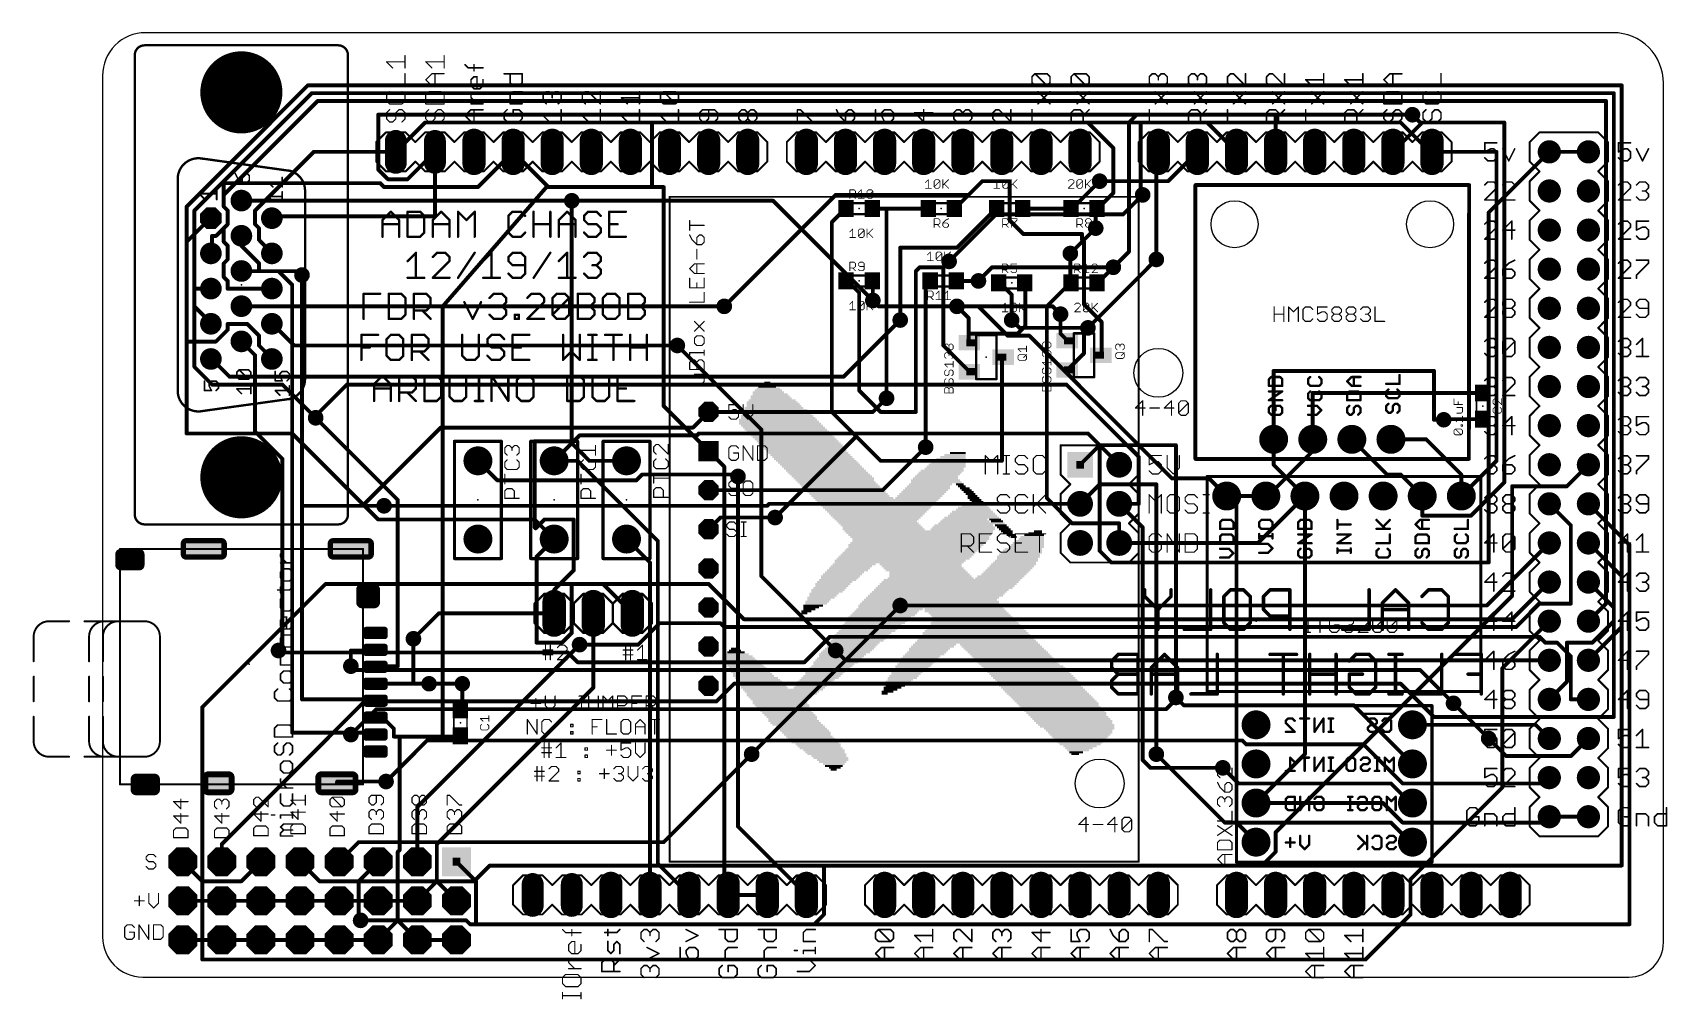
# Model space of a CAD drawing. Extents: x -5 to 102, y -1 to 61.
import ezdxf

# ---------------------------------------------------------------- set-up
doc = ezdxf.new("R2010")
doc.units = 0
for name, color, linetype in [('1', 22, 'CONTINUOUS'), ('16', 175, 'CONTINUOUS'), ('17', 82, 'CONTINUOUS'), ('18', 82, 'CONTINUOUS'), ('20', 7, 'CONTINUOUS'), ('21', 253, 'CONTINUOUS'), ('22', 253, 'CONTINUOUS'), ('23', 7, 'CONTINUOUS'), ('25', 253, 'CONTINUOUS'), ('27', 253, 'CONTINUOUS'), ('43', 82, 'CONTINUOUS'), ('48', 253, 'CONTINUOUS'), ('51', 253, 'CONTINUOUS')]:
    doc.layers.add(name, color=color, linetype=linetype)

# ---------------------------------------------------------------- blocks, each defined once
blk = doc.blocks.new('RECT')
blk.add_solid([(-0.5, -0.5), (0.5, -0.5), (-0.5, 0.5), (0.5, 0.5)])
blk = doc.blocks.new('LONGP100')
at = {"const_width": 1}
blk.add_lwpolyline([(-0.5, 0), (0.5, 0)], dxfattribs=at)
at = {"const_width": 0.5}
for points in [[(-0.5, 0.25, 1), (-0.5, -0.25)], [(0.5, -0.25, 1), (0.5, 0.25)]]:
    blk.add_lwpolyline(points, format="xyb", dxfattribs=at)
blk = doc.blocks.new('ROUNDP')
at = {"const_width": 0.5}
blk.add_lwpolyline([(0, -0.25, 1), (0, 0.25, 1), (0, -0.25)], format="xyb", dxfattribs=at)
blk = doc.blocks.new('SQUAREP')
blk.add_solid([(-0.5, -0.5), (0.5, -0.5), (-0.5, 0.5), (0.5, 0.5)])
blk = doc.blocks.new('RECT128000X256000R50')
at = {"const_width": 0.2}
blk.add_lwpolyline([(0.3, -0.6), (0.3, 0.6, 0.4142), (0.2, 0.7), (-0.2, 0.7, 0.4142), (-0.3, 0.6), (-0.3, -0.6, 0.4142), (-0.2, -0.7), (0.2, -0.7, 0.4142)], format="xyb", close=True, dxfattribs=at)
blk.add_solid([(-0.2254, -0.6254), (0.2254, -0.6254), (-0.2254, 0.6254), (0.2254, 0.6254)])
blk = doc.blocks.new('RECT248000X448000R50')
at = {"const_width": 0.3875}
blk.add_lwpolyline([(0.5813, -1.0125), (0.5813, 1.0125, 0.4142), (0.3875, 1.2063), (-0.3875, 1.2063, 0.4142), (-0.5813, 1.0125), (-0.5813, -1.0125, 0.4142), (-0.3875, -1.2063), (0.3875, -1.2063, 0.4142)], format="xyb", close=True, dxfattribs=at)
blk.add_solid([(-0.4129, -1.0379), (0.4129, -1.0379), (-0.4129, 1.0379), (0.4129, 1.0379)])
blk = doc.blocks.new('RECT248000X336000R50')
at = {"const_width": 0.3875}
blk.add_lwpolyline([(0.5813, -0.6625), (0.5813, 0.6625, 0.4142), (0.3875, 0.8563), (-0.3875, 0.8563, 0.4142), (-0.5813, 0.6625), (-0.5813, -0.6625, 0.4142), (-0.3875, -0.8563), (0.3875, -0.8563, 0.4142)], format="xyb", close=True, dxfattribs=at)
blk.add_solid([(-0.4129, -0.6879), (0.4129, -0.6879), (-0.4129, 0.6879), (0.4129, 0.6879)])
blk = doc.blocks.new('RECT224000X304000R50')
at = {"const_width": 0.35}
blk.add_lwpolyline([(0.525, -0.6), (0.525, 0.6, 0.4142), (0.35, 0.775), (-0.35, 0.775, 0.4142), (-0.525, 0.6), (-0.525, -0.6, 0.4142), (-0.35, -0.775), (0.35, -0.775, 0.4142)], format="xyb", close=True, dxfattribs=at)
blk.add_solid([(-0.3754, -0.6254), (0.3754, -0.6254), (-0.3754, 0.6254), (0.3754, 0.6254)])
blk = doc.blocks.new('RECT224000X480000R50')
at = {"const_width": 0.35}
blk.add_lwpolyline([(0.525, -1.15), (0.525, 1.15, 0.4142), (0.35, 1.325), (-0.35, 1.325, 0.4142), (-0.525, 1.15), (-0.525, -1.15, 0.4142), (-0.35, -1.325), (0.35, -1.325, 0.4142)], format="xyb", close=True, dxfattribs=at)
blk.add_solid([(-0.3754, -1.1754), (0.3754, -1.1754), (-0.3754, 1.1754), (0.3754, 1.1754)])
blk = doc.blocks.new('RECT256000X248000R50')
at = {"const_width": 0.3875}
blk.add_lwpolyline([(0.6063, -0.3875), (0.6063, 0.3875, 0.4142), (0.4125, 0.5813), (-0.4125, 0.5813, 0.4142), (-0.6063, 0.3875), (-0.6063, -0.3875, 0.4142), (-0.4125, -0.5813), (0.4125, -0.5813, 0.4142)], format="xyb", close=True, dxfattribs=at)
blk.add_solid([(-0.4379, -0.4129), (0.4379, -0.4129), (-0.4379, 0.4129), (0.4379, 0.4129)])
blk = doc.blocks.new('OCTAGONP')
at = {"const_width": 0.5}
blk.add_lwpolyline([(-0.25, -0.1036), (-0.25, 0.1036), (-0.1036, 0.25), (0.1036, 0.25), (0.25, 0.1036), (0.25, -0.1036), (0.1036, -0.25), (-0.1036, -0.25), (-0.25, -0.1036), (-0.25, 0.1036)], dxfattribs=at)
blk = doc.blocks.new('ROUNDV')
at = {"const_width": 0.5}
blk.add_lwpolyline([(0, -0.25, 1), (0, 0.25, 1), (0, -0.25)], format="xyb", dxfattribs=at)

msp = doc.modelspace()

# ---------------------------------------------------------------- linework, layer by layer
at = {"layer": '1', "const_width": 0.254}
for points in [[(13.335, 57.912), (5.461, 50.038)], [(13.589, 57.404), (5.969, 49.784)], [(98.679, 57.912), (13.335, 57.912)], [(98.171, 57.404), (13.589, 57.404)], [(98.171, 23.114), (98.171, 57.404)], [(98.679, 22.733), (98.679, 57.912)], [(13.97, 56.896), (7.874, 50.8)], [(97.663, 56.896), (13.97, 56.896)], [(97.663, 24.257), (97.663, 56.896)], [(35.687, 55.499), (64.008, 55.499)], [(35.687, 51.308), (35.687, 55.499)], [(64.008, 55.499), (65.659, 53.848)], [(67.183, 56.007), (66.675, 55.499)], [(66.675, 55.499), (66.675, 47.117)], [(76.2, 56.007), (67.183, 56.007)], [(67.437, 55.499), (71.755, 55.499)], [(67.437, 50.927), (67.437, 55.499)], [(71.755, 55.499), (73.66, 53.594)], [(76.2, 53.594), (76.2, 56.007)], [(85.6615, 55.4355), (83.82, 53.594)], [(85.6615, 55.4355), (85.09, 56.007)], [(85.725, 55.499), (85.6615, 55.4355)], [(91.059, 55.499), (85.725, 55.499)], [(91.059, 32.131), (91.059, 55.499)], [(13.716, 53.594), (9.906, 49.784)], [(19.05, 53.594), (13.716, 53.594)], [(21.59, 53.594), (21.59, 49.403)], [(28.8925, 51.3715), (26.67, 53.594)], [(65.659, 53.848), (65.659, 50.927)], [(68.453, 53.467), (68.58, 53.594)], [(68.453, 46.609), (68.453, 53.467)], [(90.551, 53.594), (86.36, 53.594)], [(90.551, 33.528), (90.551, 53.594)], [(96.52, 53.594), (93.98, 53.594)], [(28.8925, 51.3715), (22.098, 43.561)], [(28.956, 51.308), (28.8925, 51.3715)], [(35.687, 51.308), (28.956, 51.308)], [(36.449, 51.308), (35.687, 51.308)], [(36.449, 37.084), (36.449, 51.308)], [(57.15, 51.689), (56.1975, 50.7365)], [(58.928, 51.689), (57.15, 51.689)], [(58.928, 49.149), (58.928, 51.689)], [(64.77, 51.689), (62.992, 49.911)], [(65.659, 50.927), (64.643, 49.911)], [(67.564, 50.8), (67.437, 50.927)], [(5.461, 50.038), (5.461, 41.275)], [(5.969, 49.784), (5.969, 43.561)], [(7.874, 50.8), (7.874, 50.038)], [(7.874, 50.038), (8.128, 49.784)], [(8.128, 49.784), (8.128, 48.895)], [(9.906, 49.784), (9.906, 48.895)], [(30.48, 50.419), (30.48, 34.798)], [(47.625, 50.8), (40.386, 43.561)], [(47.371, 49.022), (48.26, 49.911)], [(56.134, 50.8), (47.625, 50.8)], [(48.26, 49.911), (48.299, 49.911)], [(50.927, 49.911), (49.999, 49.911)], [(53.633, 49.911), (50.927, 49.911)], [(50.927, 37.592), (50.927, 49.911)], [(55.372, 49.911), (55.333, 49.911)], [(56.1975, 50.7365), (55.372, 49.911)], [(55.499, 47.371), (58.039, 49.911)], [(56.134, 50.8), (56.1975, 50.7365)], [(58.039, 49.911), (58.078, 49.911)], [(62.904, 49.911), (59.778, 49.911)], [(62.992, 49.911), (62.904, 49.911)], [(64.516, 48.641), (64.516, 49.911)], [(64.516, 49.911), (64.604, 49.911)], [(64.643, 49.911), (64.604, 49.911)], [(8.128, 48.895), (7.874, 48.641)], [(9.906, 48.895), (10.16, 48.641)], [(11.049, 49.403), (10.997, 49.287)], [(21.59, 49.403), (11.049, 49.403)], [(47.371, 36.703), (47.371, 49.022)], [(59.817, 48.26), (58.928, 49.149)], [(7.874, 48.641), (7.874, 47.752)], [(7.874, 47.752), (8.128, 47.498)], [(9.017, 48.144), (9.017, 47.498)], [(10.16, 48.641), (10.16, 47.879)], [(10.16, 47.879), (10.922, 47.117)], [(63.627, 48.26), (59.817, 48.26)], [(63.627, 47.879), (63.627, 48.26)], [(63.754, 47.752), (63.627, 47.879)], [(63.754, 43.688), (63.754, 47.752)], [(8.128, 46.609), (7.874, 46.355)], [(8.128, 47.498), (8.128, 46.609)], [(9.017, 47.498), (10.16, 46.355)], [(10.922, 47.117), (10.997, 47.001)], [(51.816, 47.371), (55.499, 47.371)], [(51.816, 42.672), (51.816, 47.371)], [(62.865, 45.085), (62.865, 46.99)], [(66.675, 47.117), (65.659, 46.101)], [(7.874, 46.355), (7.874, 45.466)], [(10.16, 46.355), (10.16, 45.847)], [(10.16, 45.847), (11.43, 45.847)], [(11.43, 45.847), (12.319, 44.958)], [(12.954, 45.593), (12.954, 30.607)], [(53.086, 46.101), (52.832, 45.847)], [(52.832, 45.847), (52.832, 36.703)], [(54.61, 46.101), (53.086, 46.101)], [(54.61, 46.101), (54.991, 46.482)], [(54.61, 41.021), (54.61, 46.101)], [(65.659, 46.101), (64.643, 45.085)], [(7.874, 45.466), (8.128, 45.212)], [(8.128, 45.212), (8.128, 44.704)], [(8.128, 44.704), (10.922, 44.704)], [(10.922, 44.704), (10.997, 44.715)], [(12.319, 44.958), (12.319, 15.875)], [(48.387, 45.212), (48.299, 45.212)], [(49.149, 44.45), (48.387, 45.212)], [(50.038, 45.212), (49.999, 45.212)], [(50.038, 43.942), (50.038, 45.212)], [(53.467, 44.958), (53.721, 45.212)], [(53.467, 34.417), (53.467, 44.958)], [(53.721, 45.212), (53.76, 45.212)], [(56.896, 45.212), (55.46, 45.212)], [(58.293, 45.085), (58.205, 45.085)], [(59.055, 44.323), (58.293, 45.085)], [(59.944, 45.085), (59.905, 45.085)], [(59.944, 42.291), (59.944, 45.085)], [(61.341, 43.561), (62.865, 45.085)], [(62.865, 45.085), (62.904, 45.085)], [(64.643, 45.085), (64.604, 45.085)], [(5.969, 43.561), (6.985, 42.545)], [(22.098, 43.561), (22.098, 15.621)], [(49.149, 38.1), (49.149, 44.45)], [(56.261, 42.799), (55.499, 43.561)], [(59.055, 42.672), (59.055, 44.323)], [(61.341, 31.115), (61.341, 43.561)], [(64.897, 42.545), (63.754, 43.688)], [(6.985, 42.545), (7.037, 42.429)], [(8.128, 42.418), (9.398, 42.418)], [(8.128, 42.037), (8.128, 42.418)], [(9.398, 42.418), (10.16, 41.656)], [(56.261, 41.783), (56.261, 42.799)], [(62.23, 43.053), (62.23, 41.783)], [(64.897, 40.386), (64.897, 42.545)], [(7.366, 41.275), (8.128, 42.037)], [(9.017, 41.275), (9.017, 41.286)], [(10.16, 41.656), (10.16, 41.021)], [(56.261, 41.275), (56.261, 41.783)], [(56.261, 41.783), (59.436, 41.783)], [(59.436, 41.783), (59.944, 42.291)], [(62.23, 41.783), (62.611, 41.402)], [(62.611, 41.402), (62.654, 41.336)], [(63.754, 41.91), (64.008, 42.164)], [(63.754, 40.513), (63.754, 41.91)], [(5.461, 41.275), (7.366, 41.275)], [(9.906, 40.386), (9.017, 41.275)], [(9.906, 35.433), (9.906, 40.386)], [(10.16, 41.021), (10.922, 40.259)], [(10.922, 40.259), (10.997, 40.143)], [(42.799, 35.56), (37.338, 41.021)], [(56.261, 39.37), (54.61, 41.021)], [(56.261, 41.275), (56.304, 41.209)], [(58.42, 40.259), (58.42, 33.528)], [(58.42, 40.259), (58.504, 40.259)], [(62.738, 39.497), (63.754, 40.513)], [(64.897, 40.386), (64.854, 40.386)], [(56.261, 39.37), (56.304, 39.309)], [(62.738, 39.497), (62.654, 39.436)], [(50.546, 36.703), (49.149, 38.1)], [(39.37, 34.163), (36.449, 37.084)], [(89.662, 37.934), (78.613, 37.934)], [(78.613, 37.934), (78.613, 34.925)], [(13.843, 36.322), (19.177, 30.988)], [(48.9585, 35.1155), (47.371, 36.703)], [(52.832, 36.703), (50.546, 36.703)], [(87.63, 36.234), (87.122, 36.195)], [(89.662, 36.234), (87.63, 36.234)], [(11.684, 33.655), (9.906, 35.433)], [(42.799, 26.035), (42.799, 35.56)], [(48.9585, 35.1155), (43.688, 29.845)], [(50.546, 33.528), (48.9585, 35.1155)], [(76.073, 33.274), (76.073, 34.925)], [(83.439, 32.639), (81.153, 34.925)], [(85.979, 34.925), (83.693, 34.925)], [(88.265, 32.639), (85.979, 34.925)], [(28.067, 34.798), (30.353, 34.798)], [(28.067, 29.21), (28.067, 34.798)], [(30.353, 34.798), (30.4165, 34.7345)], [(30.48, 34.798), (30.4165, 34.7345)], [(30.4165, 34.7345), (31.623, 33.528)], [(40.386, 33.147), (39.37, 34.163)], [(64.77, 34.544), (63.5, 33.274)], [(69.723, 34.544), (64.77, 34.544)], [(69.723, 18.161), (69.723, 34.544)], [(11.684, 21.463), (11.684, 33.655)], [(29.337, 33.528), (30.861, 33.528)], [(30.861, 33.528), (36.068, 28.321)], [(31.623, 33.528), (34.036, 33.528)], [(40.386, 5.588), (40.386, 33.147)], [(58.42, 33.528), (50.546, 33.528)], [(78.105, 31.242), (76.073, 33.274)], [(88.265, 31.242), (90.551, 33.528)], [(95.123, 31.877), (96.52, 33.274)], [(41.275, 32.512), (41.275, 9.779)], [(64.77, 32.004), (63.5, 30.734)], [(68.453, 32.004), (64.77, 32.004)], [(68.453, 14.478), (68.453, 32.004)], [(84.328, 32.639), (83.439, 32.639)], [(85.725, 31.242), (84.328, 32.639)], [(88.265, 31.242), (88.265, 32.639)], [(88.9, 29.972), (91.059, 32.131)], [(91.567, 31.877), (95.123, 31.877)], [(91.567, 24.765), (91.567, 31.877)], [(19.177, 30.988), (19.177, 20.193)], [(62.992, 29.464), (61.341, 31.115)], [(67.564, 29.21), (66.04, 30.734)], [(73.66, 31.242), (73.025, 31.242)], [(75.565, 31.242), (73.66, 31.242)], [(73.66, 31.242), (73.66, 10.033)], [(78.105, 31.242), (78.105, 14.478)], [(85.725, 31.242), (85.725, 29.972)], [(12.954, 30.607), (12.954, 18.034)], [(18.288, 30.607), (12.954, 30.607)], [(28.702, 29.718), (28.1305, 29.1465)], [(30.607, 29.718), (28.702, 29.718)], [(30.607, 26.416), (30.607, 29.718)], [(85.725, 29.972), (88.9, 29.972)], [(28.067, 29.21), (28.1305, 29.1465)], [(66.04, 29.464), (62.992, 29.464)], [(66.04, 28.194), (66.04, 29.464)], [(67.564, 14.097), (67.564, 29.21)], [(29.337, 28.448), (28.194, 27.305)], [(34.036, 28.448), (35.56, 26.924)], [(36.068, 28.321), (36.068, 7.366)], [(28.194, 27.305), (28.194, 21.717)], [(35.56, 26.924), (35.56, 5.334)], [(29.337, 25.146), (30.607, 26.416)], [(30.48, 25.527), (32.512, 25.527)], [(30.48, 22.352), (30.48, 25.527)], [(32.512, 25.527), (34.417, 23.622)], [(47.625, 21.209), (42.799, 26.035)], [(29.337, 23.622), (29.337, 25.146)], [(76.2, 9.398), (91.567, 24.765)], [(31.877, 18.796), (31.877, 23.622)], [(42.164, 14.478), (51.816, 24.13)], [(96.52, 23.114), (97.663, 24.257)], [(29.845, 21.717), (30.48, 22.352)], [(90.932, 20.066), (93.98, 23.114)], [(96.52, 20.574), (98.679, 22.733)], [(96.774, 21.717), (98.171, 23.114)], [(11.43, 21.209), (11.684, 21.463)], [(16.129, 21.209), (17.653, 21.209)], [(16.129, 20.193), (16.129, 21.209)], [(17.653, 21.209), (17.725, 21.25)], [(20.193, 21.971), (20.193, 19.05)], [(20.447, 11.049), (30.988, 21.59)], [(28.194, 21.717), (29.845, 21.717)], [(95.123, 21.717), (96.774, 21.717)], [(95.123, 19.177), (95.123, 21.717)], [(17.78, 20.193), (17.725, 20.15)], [(19.177, 20.193), (17.78, 20.193)], [(90.932, 12.319), (90.932, 20.066)], [(20.193, 19.05), (17.725, 19.05)], [(21.209, 19.05), (20.193, 19.05)], [(23.368, 17.36), (23.368, 19.05)], [(93.98, 18.034), (95.123, 19.177)], [(12.954, 18.034), (17.653, 18.034)], [(17.653, 18.034), (17.725, 17.95)], [(21.717, 8.636), (31.877, 18.796)], [(23.241, 17.36), (23.368, 17.36)], [(90.043, 15.494), (87.757, 17.78)], [(12.319, 15.875), (16.129, 15.875)], [(16.129, 15.875), (17.653, 15.875)], [(16.129, 15.748), (16.129, 15.875)], [(17.653, 15.875), (17.725, 15.75)], [(17.78, 16.764), (17.725, 16.85)], [(17.78, 16.764), (18.288, 16.764)], [(18.288, 16.764), (18.923, 16.129)], [(18.923, 16.129), (18.923, 15.621)], [(18.923, 15.621), (19.304, 15.621)], [(19.304, 15.621), (21.971, 15.621)], [(19.304, 8.255), (19.304, 15.621)], [(22.098, 15.621), (21.971, 15.621)], [(22.098, 15.621), (23.241, 15.621)], [(23.241, 15.621), (23.241, 15.66)], [(68.072, 13.589), (67.564, 14.097)], [(78.105, 14.478), (74.93, 11.303)], [(15.24, 12.7), (15.225, 12.585)], [(18.415, 12.7), (15.24, 12.7)], [(72.771, 13.589), (68.072, 13.589)], [(84.963, 6.35), (90.932, 12.319)], [(20.447, 7.493), (20.447, 11.049)], [(41.275, 9.779), (45.72, 5.334)], [(73.66, 10.033), (74.93, 8.763)], [(96.52, 10.414), (93.98, 10.414)], [(21.717, 6.223), (21.717, 8.636)], [(76.2, 8.128), (76.2, 9.398)], [(5.207, 7.493), (6.477, 6.223)], [(17.907, 7.493), (16.637, 6.223)], [(19.177, 8.128), (19.304, 8.255)], [(19.177, 3.683), (19.177, 8.128)], [(22.987, 7.493), (24.257, 6.223)], [(36.068, 7.366), (38.1, 5.334)], [(75.311, 7.239), (76.2, 8.128)], [(46.863, 7.239), (75.311, 7.239)], [(46.863, 4.064), (46.863, 7.239)], [(84.963, 4.064), (84.963, 6.35)], [(6.477, 6.223), (6.477, 1.143)], [(16.637, 6.223), (16.637, 3.81)], [(20.447, 4.953), (21.717, 6.223)], [(21.717, 6.223), (22.987, 4.953)], [(24.257, 6.223), (24.257, 3.429)], [(40.64, 5.334), (40.386, 5.588)], [(40.64, 5.334), (43.18, 5.334)], [(7.747, 4.953), (10.287, 4.953)], [(10.287, 4.953), (12.827, 4.953)], [(12.827, 4.953), (15.367, 4.953)], [(16.637, 3.81), (16.764, 3.683)], [(17.907, 2.413), (19.177, 3.683)], [(19.177, 3.683), (20.447, 2.413)], [(24.257, 3.429), (46.228, 3.429)], [(46.228, 3.429), (46.863, 4.064)], [(82.042, 1.143), (84.963, 4.064)], [(7.747, 2.413), (10.287, 2.413)], [(10.287, 2.413), (12.827, 2.413)], [(12.827, 2.413), (15.367, 2.413)], [(17.907, 2.413), (15.367, 2.413)], [(20.447, 2.413), (22.987, 2.413)], [(6.477, 1.143), (82.042, 1.143)]]:
    msp.add_lwpolyline(points, dxfattribs=at)
at = {"layer": '1', "const_width": 0.127}
for points in [[(13.335, 57.9755, 1), (13.335, 57.8485)], [(13.3799, 57.8671, 1), (13.2901, 57.9569)], [(13.589, 57.4675, 1), (13.589, 57.3405)], [(13.6339, 57.3591, 1), (13.5441, 57.4489)], [(98.2345, 57.404, 1), (98.1075, 57.404)], [(98.171, 57.3405, 1), (98.171, 57.4675)], [(98.7425, 57.912, 1), (98.6155, 57.912)], [(98.679, 57.8485, 1), (98.679, 57.9755)], [(13.97, 56.9595, 1), (13.97, 56.8325)], [(14.0149, 56.8511, 1), (13.9251, 56.9409)], [(97.7265, 56.896, 1), (97.5995, 56.896)], [(97.663, 56.8325, 1), (97.663, 56.9595)], [(35.687, 55.5625, 1), (35.687, 55.4355)], [(35.7505, 55.499, 1), (35.6235, 55.499)], [(64.0529, 55.5439, 1), (63.9631, 55.4541)], [(64.008, 55.4355, 1), (64.008, 55.5625)], [(66.7385, 55.499, 1), (66.6115, 55.499)], [(66.6301, 55.5439, 1), (66.7199, 55.4541)], [(67.183, 56.0705, 1), (67.183, 55.9435)], [(67.2279, 55.9621, 1), (67.1381, 56.0519)], [(67.437, 55.5625, 1), (67.437, 55.4355)], [(67.5005, 55.499, 1), (67.3735, 55.499)], [(71.7999, 55.5439, 1), (71.7101, 55.4541)], [(71.755, 55.4355, 1), (71.755, 55.5625)], [(76.2635, 56.007, 1), (76.1365, 56.007)], [(76.2, 55.9435, 1), (76.2, 56.0705)], [(85.1349, 56.0519, 1), (85.0451, 55.9621)], [(85.6166, 55.4804, 1), (85.7064, 55.3906)], [(85.7064, 55.3906, 1), (85.6166, 55.4804)], [(85.6166, 55.3906, 1), (85.7064, 55.4804)], [(85.725, 55.5625, 1), (85.725, 55.4355)], [(85.7699, 55.4541, 1), (85.6801, 55.5439)], [(91.1225, 55.499, 1), (90.9955, 55.499)], [(91.059, 55.4355, 1), (91.059, 55.5625)], [(13.716, 53.6575, 1), (13.716, 53.5305)], [(13.7609, 53.5491, 1), (13.6711, 53.6389)], [(19.05, 53.5305, 1), (19.05, 53.6575)], [(21.6535, 53.594, 1), (21.5265, 53.594)], [(26.7149, 53.6389, 1), (26.6251, 53.5491)], [(65.7225, 53.848, 1), (65.5955, 53.848)], [(65.6141, 53.8031, 1), (65.7039, 53.8929)], [(68.5165, 53.467, 1), (68.3895, 53.467)], [(68.4081, 53.5119, 1), (68.4979, 53.4221)], [(68.6249, 53.5491, 1), (68.5351, 53.6389)], [(73.6151, 53.5491, 1), (73.7049, 53.6389)], [(76.1365, 53.594, 1), (76.2635, 53.594)], [(83.7751, 53.6389, 1), (83.8649, 53.5491)], [(86.36, 53.6575, 1), (86.36, 53.5305)], [(90.6145, 53.594, 1), (90.4875, 53.594)], [(90.551, 53.5305, 1), (90.551, 53.6575)], [(93.98, 53.6575, 1), (93.98, 53.5305)], [(96.52, 53.5305, 1), (96.52, 53.6575)], [(28.9374, 51.4164, 1), (28.8476, 51.3266)], [(28.9404, 51.3298, 1), (28.8446, 51.4132)], [(28.8476, 51.3266, 1), (28.9374, 51.4164)], [(28.956, 51.3715, 1), (28.956, 51.2445)], [(28.9111, 51.2631, 1), (29.0009, 51.3529)], [(35.687, 51.3715, 1), (35.687, 51.2445)], [(35.6235, 51.308, 1), (35.7505, 51.308)], [(35.687, 51.2445, 1), (35.687, 51.3715)], [(36.5125, 51.308, 1), (36.3855, 51.308)], [(36.449, 51.2445, 1), (36.449, 51.3715)], [(57.15, 51.7525, 1), (57.15, 51.6255)], [(57.1949, 51.6441, 1), (57.1051, 51.7339)], [(58.9915, 51.689, 1), (58.8645, 51.689)], [(58.928, 51.6255, 1), (58.928, 51.7525)], [(64.8149, 51.6441, 1), (64.7251, 51.7339)], [(65.5955, 50.927, 1), (65.7225, 50.927)], [(65.7039, 50.8821, 1), (65.6141, 50.9719)], [(67.4819, 50.9719, 1), (67.3921, 50.8821)], [(67.3735, 50.927, 1), (67.5005, 50.927)], [(5.5245, 50.038, 1), (5.3975, 50.038)], [(5.4161, 50.0829, 1), (5.5059, 49.9931)], [(6.0325, 49.784, 1), (5.9055, 49.784)], [(7.9375, 50.8, 1), (7.8105, 50.8)], [(7.8291, 50.8449, 1), (7.9189, 50.7551)], [(7.9189, 50.0829, 1), (7.8291, 49.9931)], [(7.8105, 50.038, 1), (7.9375, 50.038)], [(8.1915, 49.784, 1), (8.0645, 49.784)], [(9.9695, 49.784, 1), (9.8425, 49.784)], [(30.5435, 50.419, 1), (30.4165, 50.419)], [(47.625, 50.8635, 1), (47.625, 50.7365)], [(47.6699, 50.7551, 1), (47.5801, 50.8449)], [(48.26, 49.9745, 1), (48.26, 49.8475)], [(48.3049, 49.8661, 1), (48.2151, 49.9559)], [(48.299, 49.8475, 1), (48.299, 49.9745)], [(49.999, 49.9745, 1), (49.999, 49.8475)], [(50.927, 49.9745, 1), (50.927, 49.8475)], [(50.9905, 49.911, 1), (50.8635, 49.911)], [(50.927, 49.8475, 1), (50.927, 49.9745)], [(53.633, 49.8475, 1), (53.633, 49.9745)], [(55.333, 49.9745, 1), (55.333, 49.8475)], [(55.3271, 49.9559, 1), (55.4169, 49.8661)], [(55.372, 49.8475, 1), (55.372, 49.9745)], [(56.1789, 50.8449, 1), (56.0891, 50.7551)], [(56.134, 50.7365, 1), (56.134, 50.8635)], [(56.1526, 50.7814, 1), (56.2424, 50.6916)], [(56.2424, 50.6916, 1), (56.1526, 50.7814)], [(56.1526, 50.6916, 1), (56.2424, 50.7814)], [(58.039, 49.9745, 1), (58.039, 49.8475)], [(58.0839, 49.8661, 1), (57.9941, 49.9559)], [(58.078, 49.8475, 1), (58.078, 49.9745)], [(59.778, 49.9745, 1), (59.778, 49.8475)], [(62.904, 49.9745, 1), (62.904, 49.8475)], [(62.904, 49.8475, 1), (62.904, 49.9745)], [(62.9471, 49.9559, 1), (63.0369, 49.8661)], [(62.992, 49.8475, 1), (62.992, 49.9745)], [(64.5795, 49.911, 1), (64.4525, 49.911)], [(64.516, 49.9745, 1), (64.516, 49.8475)], [(64.604, 49.9745, 1), (64.604, 49.8475)], [(64.5981, 49.9559, 1), (64.6879, 49.8661)], [(64.604, 49.8475, 1), (64.604, 49.9745)], [(64.643, 49.8475, 1), (64.643, 49.9745)], [(67.5191, 50.7551, 1), (67.6089, 50.8449)], [(5.9241, 49.8289, 1), (6.0139, 49.7391)], [(8.0645, 48.895, 1), (8.1915, 48.895)], [(8.0831, 49.7391, 1), (8.1729, 49.8289)], [(8.1729, 48.8501, 1), (8.0831, 48.9399)], [(9.8611, 49.8289, 1), (9.9509, 49.7391)], [(9.9509, 48.9399, 1), (9.8611, 48.8501)], [(9.8425, 48.895, 1), (9.9695, 48.895)], [(10.9391, 49.313, 1), (11.0549, 49.261)], [(11.049, 49.4665, 1), (11.049, 49.3395)], [(11.1069, 49.377, 1), (10.9911, 49.429)], [(21.5265, 49.403, 1), (21.6535, 49.403)], [(21.59, 49.3395, 1), (21.59, 49.4665)], [(47.4345, 49.022, 1), (47.3075, 49.022)], [(47.3261, 49.0669, 1), (47.4159, 48.9771)], [(58.9729, 49.1939, 1), (58.8831, 49.1041)], [(58.8645, 49.149, 1), (58.9915, 49.149)], [(7.9375, 48.641, 1), (7.8105, 48.641)], [(7.8291, 48.6859, 1), (7.9189, 48.5961)], [(7.9189, 47.7969, 1), (7.8291, 47.7071)], [(7.8105, 47.752, 1), (7.9375, 47.752)], [(9.0805, 48.144, 1), (8.9535, 48.144)], [(10.2235, 48.641, 1), (10.0965, 48.641)], [(10.2049, 47.9239, 1), (10.1151, 47.8341)], [(10.0965, 47.879, 1), (10.2235, 47.879)], [(10.1151, 48.5961, 1), (10.2049, 48.6859)], [(59.817, 48.3235, 1), (59.817, 48.1965)], [(59.7721, 48.2151, 1), (59.8619, 48.3049)], [(63.6905, 48.26, 1), (63.5635, 48.26)], [(63.6719, 47.9239, 1), (63.5821, 47.8341)], [(63.5635, 47.879, 1), (63.6905, 47.879)], [(63.627, 48.1965, 1), (63.627, 48.3235)], [(63.8175, 47.752, 1), (63.6905, 47.752)], [(63.7091, 47.7071, 1), (63.7989, 47.7969)], [(64.4525, 48.641, 1), (64.5795, 48.641)], [(8.1915, 47.498, 1), (8.0645, 47.498)], [(8.0831, 47.4531, 1), (8.1729, 47.5429)], [(8.1729, 46.5641, 1), (8.0831, 46.6539)], [(9.0619, 47.5429, 1), (8.9721, 47.4531)], [(8.9535, 47.498, 1), (9.0805, 47.498)], [(10.9753, 47.1515, 1), (10.8687, 47.0825)], [(10.8771, 47.0721, 1), (10.9669, 47.1619)], [(10.9437, 46.9665, 1), (11.0503, 47.0355)], [(51.816, 47.4345, 1), (51.816, 47.3075)], [(51.8795, 47.371, 1), (51.7525, 47.371)], [(55.4541, 47.4159, 1), (55.5439, 47.3261)], [(55.499, 47.3075, 1), (55.499, 47.4345)], [(62.9285, 46.99, 1), (62.8015, 46.99)], [(66.6115, 47.117, 1), (66.7385, 47.117)], [(66.7199, 47.0721, 1), (66.6301, 47.1619)], [(7.9375, 46.355, 1), (7.8105, 46.355)], [(7.8291, 46.3999, 1), (7.9189, 46.3101)], [(8.0645, 46.609, 1), (8.1915, 46.609)], [(10.2235, 46.355, 1), (10.0965, 46.355)], [(10.16, 45.9105, 1), (10.16, 45.7835)], [(10.0965, 45.847, 1), (10.2235, 45.847)], [(10.1151, 46.3101, 1), (10.2049, 46.3999)], [(11.4749, 45.8919, 1), (11.3851, 45.8021)], [(11.43, 45.7835, 1), (11.43, 45.9105)], [(13.0175, 45.593, 1), (12.8905, 45.593)], [(52.8955, 45.847, 1), (52.7685, 45.847)], [(52.7871, 45.8919, 1), (52.8769, 45.8021)], [(53.086, 46.1645, 1), (53.086, 46.0375)], [(53.1309, 46.0561, 1), (53.0411, 46.1459)], [(54.6735, 46.101, 1), (54.5465, 46.101)], [(54.5651, 46.1459, 1), (54.6549, 46.0561)], [(54.61, 46.0375, 1), (54.61, 46.1645)], [(55.0359, 46.4371, 1), (54.9461, 46.5269)], [(65.6141, 46.1459, 1), (65.7039, 46.0561)], [(65.7039, 46.0561, 1), (65.6141, 46.1459)], [(68.3895, 46.609, 1), (68.5165, 46.609)], [(7.9189, 45.5109, 1), (7.8291, 45.4211)], [(7.8105, 45.466, 1), (7.9375, 45.466)], [(8.1915, 45.212, 1), (8.0645, 45.212)], [(8.128, 44.7675, 1), (8.128, 44.6405)], [(8.0645, 44.704, 1), (8.1915, 44.704)], [(8.0831, 45.1671, 1), (8.1729, 45.2569)], [(10.9128, 44.7668, 1), (10.9312, 44.6412)], [(10.922, 44.6405, 1), (10.922, 44.7675)], [(11.0062, 44.6522, 1), (10.9878, 44.7778)], [(12.3825, 44.958, 1), (12.2555, 44.958)], [(12.2741, 44.9131, 1), (12.3639, 45.0029)], [(48.299, 45.2755, 1), (48.299, 45.1485)], [(48.4319, 45.2569, 1), (48.3421, 45.1671)], [(48.387, 45.1485, 1), (48.387, 45.2755)], [(49.999, 45.2755, 1), (49.999, 45.1485)], [(50.1015, 45.212, 1), (49.9745, 45.212)], [(50.038, 45.1485, 1), (50.038, 45.2755)], [(53.5305, 44.958, 1), (53.4035, 44.958)], [(53.4221, 45.0029, 1), (53.5119, 44.9131)], [(53.721, 45.2755, 1), (53.721, 45.1485)], [(53.7659, 45.1671, 1), (53.6761, 45.2569)], [(53.76, 45.1485, 1), (53.76, 45.2755)], [(55.46, 45.2755, 1), (55.46, 45.1485)], [(56.896, 45.1485, 1), (56.896, 45.2755)], [(58.205, 45.1485, 1), (58.205, 45.0215)], [(58.3379, 45.1299, 1), (58.2481, 45.0401)], [(58.293, 45.0215, 1), (58.293, 45.1485)], [(59.905, 45.1485, 1), (59.905, 45.0215)], [(60.0075, 45.085, 1), (59.8805, 45.085)], [(59.944, 45.0215, 1), (59.944, 45.1485)], [(62.865, 45.1485, 1), (62.865, 45.0215)], [(62.8015, 45.085, 1), (62.9285, 45.085)], [(62.9099, 45.0401, 1), (62.8201, 45.1299)], [(62.904, 45.0215, 1), (62.904, 45.1485)], [(64.604, 45.1485, 1), (64.604, 45.0215)], [(64.5981, 45.1299, 1), (64.6879, 45.0401)], [(64.643, 45.0215, 1), (64.643, 45.1485)], [(6.0139, 43.6059, 1), (5.9241, 43.5161)], [(5.9055, 43.561, 1), (6.0325, 43.561)], [(22.1615, 43.561, 1), (22.0345, 43.561)], [(22.0501, 43.6027, 1), (22.1459, 43.5193)], [(40.3411, 43.6059, 1), (40.4309, 43.5161)], [(49.2125, 44.45, 1), (49.0855, 44.45)], [(49.1041, 44.4051, 1), (49.1939, 44.4949)], [(49.9745, 43.942, 1), (50.1015, 43.942)], [(55.5439, 43.6059, 1), (55.4541, 43.5161)], [(59.1185, 44.323, 1), (58.9915, 44.323)], [(59.0101, 44.2781, 1), (59.0999, 44.3679)], [(61.4045, 43.561, 1), (61.2775, 43.561)], [(61.2961, 43.6059, 1), (61.3859, 43.5161)], [(63.7989, 43.7329, 1), (63.7091, 43.6431)], [(63.6905, 43.688, 1), (63.8175, 43.688)], [(7.0429, 42.571, 1), (6.9271, 42.519)], [(6.9401, 42.5001, 1), (7.0299, 42.5899)], [(6.9791, 42.403, 1), (7.0949, 42.455)], [(8.128, 42.4815, 1), (8.128, 42.3545)], [(8.1915, 42.418, 1), (8.0645, 42.418)], [(9.4429, 42.4629, 1), (9.3531, 42.3731)], [(9.398, 42.3545, 1), (9.398, 42.4815)], [(51.7525, 42.672, 1), (51.8795, 42.672)], [(56.3245, 42.799, 1), (56.1975, 42.799)], [(56.2161, 42.7541, 1), (56.3059, 42.8439)], [(58.9915, 42.672, 1), (59.1185, 42.672)], [(62.2935, 43.053, 1), (62.1665, 43.053)], [(64.9605, 42.545, 1), (64.8335, 42.545)], [(64.8521, 42.5001, 1), (64.9419, 42.5899)], [(8.0645, 42.037, 1), (8.1915, 42.037)], [(8.1729, 41.9921, 1), (8.0831, 42.0819)], [(9.0805, 41.286, 1), (8.9535, 41.286)], [(10.2235, 41.656, 1), (10.0965, 41.656)], [(10.1151, 41.6111, 1), (10.2049, 41.7009)], [(56.3245, 41.783, 1), (56.1975, 41.783)], [(56.261, 41.8465, 1), (56.261, 41.7195)], [(56.1975, 41.783, 1), (56.3245, 41.783)], [(59.3911, 41.8279, 1), (59.4809, 41.7381)], [(59.436, 41.7195, 1), (59.436, 41.8465)], [(59.8805, 42.291, 1), (60.0075, 42.291)], [(59.9889, 42.2461, 1), (59.8991, 42.3359)], [(62.2749, 41.8279, 1), (62.1851, 41.7381)], [(62.1665, 41.783, 1), (62.2935, 41.783)], [(62.6642, 41.4367, 1), (62.5578, 41.3673)], [(62.5661, 41.3571, 1), (62.6559, 41.4469)], [(62.6008, 41.3013, 1), (62.7072, 41.3707)], [(63.8175, 41.91, 1), (63.6905, 41.91)], [(63.7091, 41.9549, 1), (63.7989, 41.8651)], [(64.0529, 42.1191, 1), (63.9631, 42.2089)], [(5.461, 41.3385, 1), (5.461, 41.2115)], [(5.3975, 41.275, 1), (5.5245, 41.275)], [(7.3211, 41.3199, 1), (7.4109, 41.2301)], [(7.366, 41.2115, 1), (7.366, 41.3385)], [(9.0619, 41.3199, 1), (8.9721, 41.2301)], [(8.9535, 41.275, 1), (9.0805, 41.275)], [(9.9695, 40.386, 1), (9.8425, 40.386)], [(9.8611, 40.3411, 1), (9.9509, 40.4309)], [(10.2049, 41.0659, 1), (10.1151, 40.9761)], [(10.0965, 41.021, 1), (10.2235, 41.021)], [(10.9753, 40.2935, 1), (10.8687, 40.2245)], [(10.8771, 40.2141, 1), (10.9669, 40.3039)], [(37.3829, 41.0659, 1), (37.2931, 40.9761)], [(54.6549, 41.0659, 1), (54.5651, 40.9761)], [(54.5465, 41.021, 1), (54.6735, 41.021)], [(56.3142, 41.3097, 1), (56.2078, 41.2403)], [(56.1975, 41.275, 1), (56.3245, 41.275)], [(56.2508, 41.1743, 1), (56.3572, 41.2437)], [(58.4835, 40.259, 1), (58.3565, 40.259)], [(58.42, 40.3225, 1), (58.42, 40.1955)], [(58.504, 40.1955, 1), (58.504, 40.3225)], [(63.6905, 40.513, 1), (63.8175, 40.513)], [(63.7989, 40.4681, 1), (63.7091, 40.5579)], [(64.854, 40.4495, 1), (64.854, 40.3225)], [(64.8335, 40.386, 1), (64.9605, 40.386)], [(64.897, 40.3225, 1), (64.897, 40.4495)], [(10.9437, 40.1085, 1), (11.0503, 40.1775)], [(56.3129, 39.4066, 1), (56.2091, 39.3334)], [(56.2161, 39.3251, 1), (56.3059, 39.4149)], [(56.2521, 39.2724, 1), (56.3559, 39.3456)], [(62.6167, 39.4874, 1), (62.6913, 39.3846)], [(62.6931, 39.5419, 1), (62.7829, 39.4521)], [(62.7753, 39.4456, 1), (62.7007, 39.5484)], [(49.1939, 38.1449, 1), (49.1041, 38.0551)], [(36.4939, 37.1289, 1), (36.4041, 37.0391)], [(49.0855, 38.1, 1), (49.2125, 38.1)], [(50.8635, 37.592, 1), (50.9905, 37.592)], [(78.613, 37.9975, 1), (78.613, 37.8705)], [(78.6765, 37.934, 1), (78.5495, 37.934)], [(89.662, 37.8705, 1), (89.662, 37.9975)], [(13.8879, 36.3669, 1), (13.7981, 36.2771)], [(36.3855, 37.084, 1), (36.5125, 37.084)], [(47.4159, 36.7479, 1), (47.3261, 36.6581)], [(47.3075, 36.703, 1), (47.4345, 36.703)], [(50.546, 36.7665, 1), (50.546, 36.6395)], [(50.5011, 36.6581, 1), (50.5909, 36.7479)], [(52.7685, 36.703, 1), (52.8955, 36.703)], [(52.832, 36.6395, 1), (52.832, 36.7665)], [(87.1171, 36.2583, 1), (87.1269, 36.1317)], [(87.63, 36.2975, 1), (87.63, 36.1705)], [(87.6349, 36.1707, 1), (87.6251, 36.2973)], [(89.662, 36.1705, 1), (89.662, 36.2975)], [(9.9509, 35.4779, 1), (9.8611, 35.3881)], [(9.8425, 35.433, 1), (9.9695, 35.433)], [(42.8625, 35.56, 1), (42.7355, 35.56)], [(42.7541, 35.5151, 1), (42.8439, 35.6049)], [(49.0034, 35.1604, 1), (48.9136, 35.0706)], [(49.0034, 35.0706, 1), (48.9136, 35.1604)], [(48.9136, 35.0706, 1), (49.0034, 35.1604)], [(76.1365, 34.925, 1), (76.0095, 34.925)], [(81.1979, 34.9699, 1), (81.1081, 34.8801)], [(83.693, 34.9885, 1), (83.693, 34.8615)], [(86.0239, 34.9699, 1), (85.9341, 34.8801)], [(85.979, 34.8615, 1), (85.979, 34.9885)], [(28.067, 34.8615, 1), (28.067, 34.7345)], [(28.1305, 34.798, 1), (28.0035, 34.798)], [(30.3979, 34.8429, 1), (30.3081, 34.7531)], [(30.353, 34.7345, 1), (30.353, 34.8615)], [(30.4614, 34.7794, 1), (30.3716, 34.6896)], [(30.3716, 34.7794, 1), (30.4614, 34.6896)], [(30.3716, 34.6896, 1), (30.4614, 34.7794)], [(30.4165, 34.798, 1), (30.5435, 34.798)], [(30.5249, 34.7531, 1), (30.4351, 34.8429)], [(39.4149, 34.2079, 1), (39.3251, 34.1181)], [(39.3251, 34.1181, 1), (39.4149, 34.2079)], [(53.4035, 34.417, 1), (53.5305, 34.417)], [(64.77, 34.6075, 1), (64.77, 34.4805)], [(64.8149, 34.4991, 1), (64.7251, 34.5889)], [(69.7865, 34.544, 1), (69.6595, 34.544)], [(69.723, 34.4805, 1), (69.723, 34.6075)], [(78.5495, 34.925, 1), (78.6765, 34.925)], [(11.7475, 33.655, 1), (11.6205, 33.655)], [(11.6391, 33.6101, 1), (11.7289, 33.6999)], [(29.337, 33.5915, 1), (29.337, 33.4645)], [(30.9059, 33.5729, 1), (30.8161, 33.4831)], [(30.861, 33.4645, 1), (30.861, 33.5915)], [(31.623, 33.5915, 1), (31.623, 33.4645)], [(31.5781, 33.4831, 1), (31.6679, 33.5729)], [(34.036, 33.4645, 1), (34.036, 33.5915)], [(40.4495, 33.147, 1), (40.3225, 33.147)], [(40.3411, 33.1021, 1), (40.4309, 33.1919)], [(50.546, 33.5915, 1), (50.546, 33.4645)], [(50.5011, 33.4831, 1), (50.5909, 33.5729)], [(58.3565, 33.528, 1), (58.4835, 33.528)], [(58.42, 33.4645, 1), (58.42, 33.5915)], [(63.4551, 33.3189, 1), (63.5449, 33.2291)], [(76.1179, 33.3189, 1), (76.0281, 33.2291)], [(76.0095, 33.274, 1), (76.1365, 33.274)], [(90.4875, 33.528, 1), (90.6145, 33.528)], [(90.5959, 33.4831, 1), (90.5061, 33.5729)], [(96.5649, 33.2291, 1), (96.4751, 33.3189)], [(41.3385, 32.512, 1), (41.2115, 32.512)], [(64.77, 32.0675, 1), (64.77, 31.9405)], [(64.8149, 31.9591, 1), (64.7251, 32.0489)], [(68.5165, 32.004, 1), (68.3895, 32.004)], [(68.453, 31.9405, 1), (68.453, 32.0675)], [(83.439, 32.7025, 1), (83.439, 32.5755)], [(83.3941, 32.5941, 1), (83.4839, 32.6839)], [(84.3729, 32.6839, 1), (84.2831, 32.5941)], [(84.328, 32.5755, 1), (84.328, 32.7025)], [(88.3285, 32.639, 1), (88.2015, 32.639)], [(88.2201, 32.5941, 1), (88.3099, 32.6839)], [(90.9955, 32.131, 1), (91.1225, 32.131)], [(91.1039, 32.0861, 1), (91.0141, 32.1759)], [(91.567, 31.9405, 1), (91.567, 31.8135)], [(91.6305, 31.877, 1), (91.5035, 31.877)], [(95.0781, 31.9219, 1), (95.1679, 31.8321)], [(95.123, 31.8135, 1), (95.123, 31.9405)], [(19.2405, 30.988, 1), (19.1135, 30.988)], [(19.1321, 30.9431, 1), (19.2219, 31.0329)], [(61.3859, 31.1599, 1), (61.2961, 31.0701)], [(61.2775, 31.115, 1), (61.4045, 31.115)], [(63.4551, 30.7789, 1), (63.5449, 30.6891)], [(66.0849, 30.7789, 1), (65.9951, 30.6891)], [(73.025, 31.3055, 1), (73.025, 31.1785)], [(73.66, 31.3055, 1), (73.66, 31.1785)], [(73.7235, 31.242, 1), (73.5965, 31.242)], [(73.66, 31.1785, 1), (73.66, 31.3055)], [(75.565, 31.1785, 1), (75.565, 31.3055)], [(78.1685, 31.242, 1), (78.0415, 31.242)], [(78.0601, 31.1971, 1), (78.1499, 31.2869)], [(85.7885, 31.242, 1), (85.6615, 31.242)], [(85.6801, 31.1971, 1), (85.7699, 31.2869)], [(88.2201, 31.2869, 1), (88.3099, 31.1971)], [(88.2015, 31.242, 1), (88.3285, 31.242)], [(13.0175, 30.607, 1), (12.8905, 30.607)], [(12.954, 30.6705, 1), (12.954, 30.5435)], [(12.8905, 30.607, 1), (13.0175, 30.607)], [(18.288, 30.5435, 1), (18.288, 30.6705)], [(28.702, 29.7815, 1), (28.702, 29.6545)], [(28.7469, 29.6731, 1), (28.6571, 29.7629)], [(30.6705, 29.718, 1), (30.5435, 29.718)], [(30.607, 29.6545, 1), (30.607, 29.7815)], [(43.6431, 29.8899, 1), (43.7329, 29.8001)], [(85.725, 30.0355, 1), (85.725, 29.9085)], [(85.6615, 29.972, 1), (85.7885, 29.972)], [(88.8551, 30.0169, 1), (88.9449, 29.9271)], [(88.9, 29.9085, 1), (88.9, 30.0355)], [(28.1119, 29.2549, 1), (28.0221, 29.1651)], [(28.0035, 29.21, 1), (28.1305, 29.21)], [(28.0856, 29.1914, 1), (28.1754, 29.1016)], [(28.0856, 29.1016, 1), (28.1754, 29.1914)], [(62.992, 29.5275, 1), (62.992, 29.4005)], [(62.9471, 29.4191, 1), (63.0369, 29.5089)], [(66.1035, 29.464, 1), (65.9765, 29.464)], [(66.04, 29.4005, 1), (66.04, 29.5275)], [(67.6275, 29.21, 1), (67.5005, 29.21)], [(67.5191, 29.1651, 1), (67.6089, 29.2549)], [(29.3819, 28.4031, 1), (29.2921, 28.4929)], [(34.0809, 28.4929, 1), (33.9911, 28.4031)], [(36.1315, 28.321, 1), (36.0045, 28.321)], [(36.0231, 28.2761, 1), (36.1129, 28.3659)], [(65.9765, 28.194, 1), (66.1035, 28.194)], [(28.2575, 27.305, 1), (28.1305, 27.305)], [(28.1491, 27.3499, 1), (28.2389, 27.2601)], [(35.6235, 26.924, 1), (35.4965, 26.924)], [(35.5151, 26.8791, 1), (35.6049, 26.9689)], [(30.48, 25.5905, 1), (30.48, 25.4635)], [(30.5435, 25.527, 1), (30.4165, 25.527)], [(30.5435, 26.416, 1), (30.6705, 26.416)], [(30.6519, 26.3711, 1), (30.5621, 26.4609)], [(32.5569, 25.5719, 1), (32.4671, 25.4821)], [(32.512, 25.4635, 1), (32.512, 25.5905)], [(42.8439, 26.0799, 1), (42.7541, 25.9901)], [(42.7355, 26.035, 1), (42.8625, 26.035)], [(29.4005, 25.146, 1), (29.2735, 25.146)], [(29.2921, 25.1909, 1), (29.3819, 25.1011)], [(91.5035, 24.765, 1), (91.6305, 24.765)], [(91.6119, 24.7201, 1), (91.5221, 24.8099)], [(29.2735, 23.622, 1), (29.4005, 23.622)], [(31.9405, 23.622, 1), (31.8135, 23.622)], [(34.3721, 23.5771, 1), (34.4619, 23.6669)], [(51.8609, 24.0851, 1), (51.7711, 24.1749)], [(97.5995, 24.257, 1), (97.7265, 24.257)], [(97.7079, 24.2121, 1), (97.6181, 24.3019)], [(30.4165, 22.352, 1), (30.5435, 22.352)], [(30.5249, 22.3071, 1), (30.4351, 22.3969)], [(94.0249, 23.0691, 1), (93.9351, 23.1589)], [(96.4751, 23.1589, 1), (96.5649, 23.0691)], [(98.1075, 23.114, 1), (98.2345, 23.114)], [(98.2159, 23.0691, 1), (98.1261, 23.1589)], [(98.6155, 22.733, 1), (98.7425, 22.733)], [(98.7239, 22.6881, 1), (98.6341, 22.7779)], [(11.3851, 21.2539, 1), (11.4749, 21.1641)], [(11.6205, 21.463, 1), (11.7475, 21.463)], [(11.7289, 21.4181, 1), (11.6391, 21.5079)], [(16.129, 21.2725, 1), (16.129, 21.1455)], [(16.1925, 21.209, 1), (16.0655, 21.209)], [(17.6216, 21.2642, 1), (17.6844, 21.1538)], [(17.653, 21.1455, 1), (17.653, 21.2725)], [(17.7564, 21.1948, 1), (17.6936, 21.3052)], [(20.2565, 21.971, 1), (20.1295, 21.971)], [(28.194, 21.7805, 1), (28.194, 21.6535)], [(28.1305, 21.717, 1), (28.2575, 21.717)], [(29.8001, 21.7619, 1), (29.8899, 21.6721)], [(29.845, 21.6535, 1), (29.845, 21.7805)], [(31.0329, 21.5451, 1), (30.9431, 21.6349)], [(47.5801, 21.1641, 1), (47.6699, 21.2539)], [(95.123, 21.7805, 1), (95.123, 21.6535)], [(95.1865, 21.717, 1), (95.0595, 21.717)], [(96.7291, 21.7619, 1), (96.8189, 21.6721)], [(96.774, 21.6535, 1), (96.774, 21.7805)], [(16.0655, 20.193, 1), (16.1925, 20.193)], [(17.6859, 20.2, 1), (17.7641, 20.1)], [(17.78, 20.2565, 1), (17.78, 20.1295)], [(17.8191, 20.143, 1), (17.7409, 20.243)], [(19.1135, 20.193, 1), (19.2405, 20.193)], [(19.177, 20.1295, 1), (19.177, 20.2565)], [(90.9955, 20.066, 1), (90.8685, 20.066)], [(96.4751, 20.6189, 1), (96.5649, 20.5291)], [(17.725, 19.1135, 1), (17.725, 18.9865)], [(20.193, 19.1135, 1), (20.193, 18.9865)], [(20.1295, 19.05, 1), (20.2565, 19.05)], [(20.193, 18.9865, 1), (20.193, 19.1135)], [(21.209, 18.9865, 1), (21.209, 19.1135)], [(23.4315, 19.05, 1), (23.3045, 19.05)], [(90.8871, 20.1109, 1), (90.9769, 20.0211)], [(95.0595, 19.177, 1), (95.1865, 19.177)], [(95.1679, 19.1321, 1), (95.0781, 19.2219)], [(12.954, 18.0975, 1), (12.954, 17.9705)], [(12.8905, 18.034, 1), (13.0175, 18.034)], [(17.7012, 18.0753, 1), (17.6048, 17.9927)], [(17.653, 17.9705, 1), (17.653, 18.0975)], [(17.6768, 17.9087, 1), (17.7732, 17.9913)], [(31.8135, 18.796, 1), (31.9405, 18.796)], [(31.9219, 18.7511, 1), (31.8321, 18.8409)], [(69.6595, 18.161, 1), (69.7865, 18.161)], [(93.9351, 18.0789, 1), (94.0249, 17.9891)], [(23.241, 17.4235, 1), (23.241, 17.2965)], [(23.3045, 17.36, 1), (23.4315, 17.36)], [(23.368, 17.2965, 1), (23.368, 17.4235)], [(87.8019, 17.8249, 1), (87.7121, 17.7351)], [(12.319, 15.9385, 1), (12.319, 15.8115)], [(12.2555, 15.875, 1), (12.3825, 15.875)], [(16.129, 15.9385, 1), (16.129, 15.8115)], [(16.1925, 15.875, 1), (16.0655, 15.875)], [(16.129, 15.8115, 1), (16.129, 15.9385)], [(17.708, 15.9067, 1), (17.598, 15.8433)], [(17.653, 15.8115, 1), (17.653, 15.9385)], [(17.7785, 16.8842, 1), (17.6715, 16.8158)], [(17.78, 16.8275, 1), (17.78, 16.7005)], [(17.7265, 16.7298, 1), (17.8335, 16.7982)], [(18.3329, 16.8089, 1), (18.2431, 16.7191)], [(18.288, 16.7005, 1), (18.288, 16.8275)], [(18.9865, 16.129, 1), (18.8595, 16.129)], [(18.8781, 16.0841, 1), (18.9679, 16.1739)], [(16.0655, 15.748, 1), (16.1925, 15.748)], [(17.67, 15.7183, 1), (17.78, 15.7817)], [(18.923, 15.6845, 1), (18.923, 15.5575)], [(18.8595, 15.621, 1), (18.9865, 15.621)], [(19.304, 15.6845, 1), (19.304, 15.5575)], [(19.3675, 15.621, 1), (19.2405, 15.621)], [(19.304, 15.5575, 1), (19.304, 15.6845)], [(21.971, 15.6845, 1), (21.971, 15.5575)], [(21.971, 15.5575, 1), (21.971, 15.6845)], [(22.098, 15.6845, 1), (22.098, 15.5575)], [(22.0345, 15.621, 1), (22.1615, 15.621)], [(22.098, 15.5575, 1), (22.098, 15.6845)], [(23.3045, 15.66, 1), (23.1775, 15.66)], [(23.1775, 15.621, 1), (23.3045, 15.621)], [(23.241, 15.5575, 1), (23.241, 15.6845)], [(89.9981, 15.4491, 1), (90.0879, 15.5389)], [(42.1191, 14.5229, 1), (42.2089, 14.4331)], [(67.6089, 14.1419, 1), (67.5191, 14.0521)], [(67.5005, 14.097, 1), (67.6275, 14.097)], [(68.3895, 14.478, 1), (68.5165, 14.478)], [(78.0415, 14.478, 1), (78.1685, 14.478)], [(78.1499, 14.4331, 1), (78.0601, 14.5229)], [(15.24, 12.7635, 1), (15.24, 12.6365)], [(15.303, 12.6918, 1), (15.177, 12.7082)], [(18.415, 12.6365, 1), (18.415, 12.7635)], [(68.072, 13.6525, 1), (68.072, 13.5255)], [(68.0271, 13.5441, 1), (68.1169, 13.6339)], [(72.771, 13.5255, 1), (72.771, 13.6525)], [(15.162, 12.5932, 1), (15.288, 12.5768)], [(90.8685, 12.319, 1), (90.9955, 12.319)], [(90.9769, 12.2741, 1), (90.8871, 12.3639)], [(20.5105, 11.049, 1), (20.3835, 11.049)], [(20.4021, 11.0939, 1), (20.4919, 11.0041)], [(74.8851, 11.3479, 1), (74.9749, 11.2581)], [(41.3199, 9.8239, 1), (41.2301, 9.7341)], [(41.2115, 9.779, 1), (41.3385, 9.779)], [(73.7049, 10.0779, 1), (73.6151, 9.9881)], [(73.5965, 10.033, 1), (73.7235, 10.033)], [(93.98, 10.4775, 1), (93.98, 10.3505)], [(96.52, 10.3505, 1), (96.52, 10.4775)], [(21.7805, 8.636, 1), (21.6535, 8.636)], [(21.6721, 8.6809, 1), (21.7619, 8.5911)], [(74.8851, 8.7181, 1), (74.9749, 8.8079)], [(76.2635, 9.398, 1), (76.1365, 9.398)], [(76.1551, 9.4429, 1), (76.2449, 9.3531)], [(5.2519, 7.5379, 1), (5.1621, 7.4481)], [(17.9519, 7.4481, 1), (17.8621, 7.5379)], [(19.2405, 8.128, 1), (19.1135, 8.128)], [(19.1321, 8.1729, 1), (19.2219, 8.0831)], [(19.2405, 8.255, 1), (19.3675, 8.255)], [(19.3489, 8.2101, 1), (19.2591, 8.2999)], [(20.3835, 7.493, 1), (20.5105, 7.493)], [(23.0319, 7.5379, 1), (22.9421, 7.4481)], [(36.1129, 7.4109, 1), (36.0231, 7.3211)], [(76.1365, 8.128, 1), (76.2635, 8.128)], [(76.2449, 8.0831, 1), (76.1551, 8.1729)], [(36.0045, 7.366, 1), (36.1315, 7.366)], [(46.863, 7.3025, 1), (46.863, 7.1755)], [(46.9265, 7.239, 1), (46.7995, 7.239)], [(75.2661, 7.2839, 1), (75.3559, 7.1941)], [(75.311, 7.1755, 1), (75.311, 7.3025)], [(85.0265, 6.35, 1), (84.8995, 6.35)], [(84.9181, 6.3949, 1), (85.0079, 6.3051)], [(6.5405, 6.223, 1), (6.4135, 6.223)], [(6.4321, 6.1781, 1), (6.5219, 6.2679)], [(16.7005, 6.223, 1), (16.5735, 6.223)], [(16.5921, 6.2679, 1), (16.6819, 6.1781)], [(21.7619, 6.2679, 1), (21.6721, 6.1781)], [(21.6535, 6.223, 1), (21.7805, 6.223)], [(21.7619, 6.1781, 1), (21.6721, 6.2679)], [(24.3205, 6.223, 1), (24.1935, 6.223)], [(24.2121, 6.1781, 1), (24.3019, 6.2679)], [(35.4965, 5.334, 1), (35.6235, 5.334)], [(38.0551, 5.2891, 1), (38.1449, 5.3789)], [(40.4309, 5.6329, 1), (40.3411, 5.5431)], [(40.3225, 5.588, 1), (40.4495, 5.588)], [(40.64, 5.3975, 1), (40.64, 5.2705)], [(40.5951, 5.2891, 1), (40.6849, 5.3789)], [(43.18, 5.2705, 1), (43.18, 5.3975)], [(45.6751, 5.2891, 1), (45.7649, 5.3789)], [(7.747, 5.0165, 1), (7.747, 4.8895)], [(10.287, 5.0165, 1), (10.287, 4.8895)], [(10.287, 4.8895, 1), (10.287, 5.0165)], [(12.827, 5.0165, 1), (12.827, 4.8895)], [(12.827, 4.8895, 1), (12.827, 5.0165)], [(15.367, 4.8895, 1), (15.367, 5.0165)], [(20.4021, 4.9979, 1), (20.4919, 4.9081)], [(22.9421, 4.9081, 1), (23.0319, 4.9979)], [(16.6819, 3.8549, 1), (16.5921, 3.7651)], [(16.5735, 3.81, 1), (16.7005, 3.81)], [(16.7191, 3.6381, 1), (16.8089, 3.7279)], [(19.2219, 3.7279, 1), (19.1321, 3.6381)], [(19.1135, 3.683, 1), (19.2405, 3.683)], [(19.2219, 3.6381, 1), (19.1321, 3.7279)], [(24.257, 3.4925, 1), (24.257, 3.3655)], [(24.1935, 3.429, 1), (24.3205, 3.429)], [(46.1831, 3.4739, 1), (46.2729, 3.3841)], [(46.228, 3.3655, 1), (46.228, 3.4925)], [(46.7995, 4.064, 1), (46.9265, 4.064)], [(46.9079, 4.0191, 1), (46.8181, 4.1089)], [(84.8995, 4.064, 1), (85.0265, 4.064)], [(85.0079, 4.0191, 1), (84.9181, 4.1089)], [(7.747, 2.4765, 1), (7.747, 2.3495)], [(10.287, 2.4765, 1), (10.287, 2.3495)], [(10.287, 2.3495, 1), (10.287, 2.4765)], [(12.827, 2.4765, 1), (12.827, 2.3495)], [(12.827, 2.3495, 1), (12.827, 2.4765)], [(15.367, 2.4765, 1), (15.367, 2.3495)], [(15.367, 2.3495, 1), (15.367, 2.4765)], [(17.8621, 2.4579, 1), (17.9519, 2.3681)], [(17.907, 2.3495, 1), (17.907, 2.4765)], [(20.447, 2.4765, 1), (20.447, 2.3495)], [(20.4021, 2.3681, 1), (20.4919, 2.4579)], [(22.987, 2.3495, 1), (22.987, 2.4765)], [(6.477, 1.2065, 1), (6.477, 1.0795)], [(6.4135, 1.143, 1), (6.5405, 1.143)], [(81.9971, 1.1879, 1), (82.0869, 1.0981)], [(82.042, 1.0795, 1), (82.042, 1.2065)]]:
    msp.add_lwpolyline(points, format="xyb", dxfattribs=at)
at = {"layer": '16', "const_width": 0.254}
for points in [[(17.907, 56.007), (17.907, 52.451)], [(85.09, 56.007), (17.907, 56.007)], [(20.955, 55.499), (19.05, 53.594)], [(84.328, 55.499), (20.955, 55.499)], [(86.233, 53.594), (84.328, 55.499)], [(19.812, 51.816), (21.59, 53.594)], [(26.67, 53.594), (24.384, 51.308)], [(71.12, 53.594), (69.215, 51.689)], [(86.36, 53.594), (86.233, 53.594)], [(90.043, 49.657), (93.98, 53.594)], [(17.907, 52.451), (18.542, 51.816)], [(7.874, 51.562), (7.874, 50.038)], [(18.034, 51.562), (7.874, 51.562)], [(18.288, 51.308), (18.034, 51.562)], [(24.384, 51.308), (18.288, 51.308)], [(18.542, 51.816), (19.812, 51.816)], [(69.215, 51.689), (64.77, 51.689)], [(7.874, 50.038), (8.128, 49.784)], [(8.128, 49.784), (8.128, 48.895)], [(9.017, 50.419), (9.017, 50.43)], [(30.48, 50.419), (9.017, 50.419)], [(43.561, 50.419), (30.48, 50.419)], [(50.038, 43.942), (43.561, 50.419)], [(66.294, 49.53), (67.564, 50.8)], [(5.461, 47.752), (6.985, 49.276)], [(6.985, 49.276), (7.037, 49.287)], [(8.128, 48.895), (7.366, 48.133)], [(54.991, 46.482), (58.039, 49.53)], [(58.039, 49.53), (66.294, 49.53)], [(90.043, 26.924), (90.043, 49.657)], [(5.461, 35.306), (5.461, 47.752)], [(7.112, 48.133), (7.112, 47.117)], [(7.366, 48.133), (7.112, 48.133)], [(62.865, 46.99), (64.516, 48.641)], [(7.112, 47.117), (7.037, 47.001)], [(64.008, 42.164), (68.453, 46.609)], [(9.017, 45.847), (9.017, 45.858)], [(9.017, 45.847), (12.7, 45.847)], [(12.7, 45.847), (12.954, 45.593)], [(57.785, 46.101), (56.896, 45.212)], [(65.659, 46.101), (57.785, 46.101)], [(5.969, 44.704), (5.969, 39.624)], [(6.985, 44.704), (5.969, 44.704)], [(6.985, 44.704), (7.037, 44.715)], [(9.017, 43.561), (9.017, 43.572)], [(40.386, 43.561), (9.017, 43.561)], [(50.419, 43.561), (50.038, 43.942)], [(55.499, 43.561), (50.419, 43.561)], [(55.499, 43.561), (56.896, 43.561)], [(56.896, 43.561), (61.722, 43.561)], [(56.896, 43.561), (58.801, 41.656)], [(61.722, 43.561), (62.23, 43.053)], [(11.049, 42.418), (10.997, 42.429)], [(12.446, 41.021), (11.049, 42.418)], [(48.133, 38.989), (51.816, 42.672)], [(59.563, 42.164), (59.055, 42.672)], [(58.801, 41.656), (60.198, 41.656)], [(64.008, 42.164), (59.563, 42.164)], [(60.198, 41.656), (69.469, 32.385)], [(37.338, 41.021), (12.446, 41.021)], [(5.969, 39.624), (7.112, 38.481)], [(7.112, 40.132), (7.037, 40.143)], [(7.112, 40.132), (8.255, 38.989)], [(86.487, 39.37), (76.073, 39.37)], [(76.073, 39.37), (76.073, 34.925)], [(86.487, 36.195), (86.487, 39.37)], [(7.112, 38.481), (11.684, 38.481)], [(8.255, 38.989), (48.133, 38.989)], [(11.684, 38.481), (13.843, 36.322)], [(15.875, 38.481), (13.843, 36.449)], [(62.611, 38.481), (15.875, 38.481)], [(67.31, 33.782), (62.611, 38.481)], [(50.038, 36.703), (50.927, 37.592)], [(13.843, 36.449), (13.843, 36.322)], [(38.354, 35.687), (39.37, 36.703)], [(39.37, 36.703), (50.038, 36.703)], [(87.122, 36.195), (86.487, 36.195)], [(12.319, 35.306), (5.461, 35.306)], [(16.9545, 30.6705), (12.319, 35.306)], [(16.9545, 30.6705), (21.971, 35.687)], [(21.971, 35.687), (38.354, 35.687)], [(29.337, 33.528), (30.988, 35.179)], [(30.988, 35.179), (38.608, 35.179)], [(38.608, 35.179), (38.735, 35.306)], [(38.735, 35.306), (64.008, 35.306)], [(64.008, 35.306), (64.8335, 34.4805)], [(78.613, 34.163), (78.613, 34.925)], [(50.673, 31.623), (53.467, 34.417)], [(64.77, 34.417), (64.8335, 34.4805)], [(64.77, 34.417), (64.77, 27.686)], [(64.8335, 34.4805), (66.04, 33.274)], [(75.692, 31.242), (78.613, 34.163)], [(24.384, 33.528), (25.654, 32.258)], [(67.31, 30.734), (67.31, 33.782)], [(25.654, 32.258), (34.671, 32.258)], [(34.671, 32.258), (35.052, 32.639)], [(35.052, 32.639), (41.148, 32.639)], [(41.148, 32.639), (41.275, 32.512)], [(69.469, 32.385), (71.882, 32.385)], [(71.882, 32.385), (73.025, 31.242)], [(17.907, 29.718), (16.9545, 30.6705)], [(39.37, 31.623), (50.673, 31.623)], [(43.307, 30.734), (43.18, 30.607)], [(63.5, 30.734), (43.307, 30.734)], [(66.04, 30.734), (67.31, 30.734)], [(78.105, 31.242), (75.057, 28.194)], [(75.565, 31.242), (75.692, 31.242)], [(95.377, 29.337), (93.98, 30.734)], [(99.187, 28.067), (96.52, 30.734)], [(28.067, 29.718), (17.907, 29.718)], [(43.18, 30.607), (18.288, 30.607)], [(29.337, 28.448), (28.067, 29.718)], [(40.132, 29.845), (39.37, 29.083)], [(43.688, 29.845), (40.132, 29.845)], [(95.377, 24.257), (95.377, 29.337)], [(64.77, 27.686), (65.532, 26.924)], [(75.057, 28.194), (66.04, 28.194)], [(89.916, 24.13), (93.98, 28.194)], [(98.679, 26.035), (96.52, 28.194)], [(99.187, 3.429), (99.187, 28.067)], [(65.532, 26.924), (90.043, 26.924)], [(6.477, 17.526), (14.478, 25.527)], [(14.478, 25.527), (39.37, 25.527)], [(39.37, 25.527), (41.656, 23.241)], [(91.567, 23.241), (93.98, 25.654)], [(98.171, 24.003), (96.52, 25.654)], [(98.679, 7.239), (98.679, 26.035)], [(21.844, 23.622), (20.193, 21.971)], [(29.337, 23.622), (21.844, 23.622)], [(41.656, 23.241), (91.567, 23.241)], [(51.816, 24.13), (89.916, 24.13)], [(91.821, 22.733), (93.345, 24.257)], [(93.345, 24.257), (95.377, 24.257)], [(98.171, 16.891), (98.171, 24.003)], [(34.798, 21.59), (36.195, 22.987)], [(36.195, 22.987), (40.132, 22.987)], [(40.132, 22.987), (40.386, 22.733)], [(40.386, 22.733), (91.821, 22.733)], [(11.557, 21.082), (11.43, 21.209)], [(30.988, 21.59), (34.798, 21.59)], [(47.244, 22.098), (45.593, 20.447)], [(93.345, 22.098), (47.244, 22.098)], [(48.26, 20.574), (47.625, 21.209)], [(93.726, 21.717), (93.345, 22.098)], [(94.488, 21.717), (93.726, 21.717)], [(95.377, 20.828), (94.488, 21.717)], [(30.226, 21.082), (11.557, 21.082)], [(16.383, 19.939), (16.129, 20.193)], [(30.861, 20.447), (30.226, 21.082)], [(45.593, 20.447), (30.861, 20.447)], [(93.98, 20.574), (48.26, 20.574)], [(95.377, 18.034), (95.377, 20.828)], [(85.598, 19.939), (16.383, 19.939)], [(23.368, 19.05), (21.209, 19.05)], [(39.878, 17.907), (41.021, 19.05)], [(41.021, 19.05), (84.328, 19.05)], [(84.328, 19.05), (86.487, 16.891)], [(87.757, 17.78), (85.598, 19.939)], [(69.723, 18.034), (69.088, 17.399)], [(70.231, 17.653), (69.723, 18.161)], [(69.723, 18.034), (69.723, 18.161)], [(96.52, 18.034), (95.377, 18.034)], [(6.477, 6.223), (6.477, 17.526)], [(7.747, 8.636), (17.018, 17.907)], [(17.78, 17.399), (16.129, 15.748)], [(17.018, 17.907), (39.878, 17.907)], [(69.088, 17.399), (17.78, 17.399)], [(81.28, 17.653), (70.231, 17.653)], [(85.09, 13.843), (81.28, 17.653)], [(86.487, 16.891), (98.171, 16.891)], [(85.09, 16.383), (93.091, 16.383)], [(93.091, 16.383), (93.98, 15.494)], [(21.082, 15.367), (18.415, 12.7)], [(74.041, 15.367), (21.082, 15.367)], [(74.295, 15.113), (74.041, 15.367)], [(81.915, 15.113), (74.295, 15.113)], [(84.455, 12.573), (81.915, 15.113)], [(91.186, 14.351), (90.043, 15.494)], [(96.52, 15.494), (95.377, 14.351)], [(36.449, 8.763), (42.164, 14.478)], [(72.898, 10.033), (68.453, 14.478)], [(95.377, 14.351), (91.186, 14.351)], [(73.787, 12.573), (72.771, 13.589)], [(93.98, 12.954), (93.599, 12.573)], [(83.693, 12.573), (73.787, 12.573)], [(84.963, 11.303), (83.693, 12.573)], [(93.599, 12.573), (84.455, 12.573)], [(74.93, 11.303), (83.185, 11.303)], [(83.185, 11.303), (84.455, 10.033)], [(85.09, 11.303), (84.963, 11.303)], [(83.693, 10.033), (72.898, 10.033)], [(84.963, 8.763), (83.693, 10.033)], [(84.455, 10.033), (93.599, 10.033)], [(93.599, 10.033), (93.98, 10.414)], [(7.747, 7.493), (7.747, 8.636)], [(15.367, 7.493), (16.637, 8.763)], [(16.637, 8.763), (36.449, 8.763)], [(85.09, 8.763), (84.963, 8.763)], [(10.287, 7.493), (9.017, 6.223)], [(12.827, 7.493), (14.097, 6.223)], [(24.13, 6.223), (25.146, 7.239)], [(25.146, 7.239), (98.679, 7.239)], [(9.017, 6.223), (6.477, 6.223)], [(14.097, 6.223), (24.13, 6.223)], [(7.747, 4.953), (5.207, 4.953)], [(15.367, 4.953), (17.907, 4.953)], [(20.447, 4.953), (17.907, 4.953)], [(16.764, 3.683), (23.622, 3.683)], [(23.622, 3.683), (23.876, 3.429)], [(23.876, 3.429), (99.187, 3.429)], [(7.747, 2.413), (5.207, 2.413)]]:
    msp.add_lwpolyline(points, dxfattribs=at)
at = {"layer": '16', "const_width": 0.127}
for points in [[(17.9705, 56.007, 1), (17.8435, 56.007)], [(17.907, 56.0705, 1), (17.907, 55.9435)], [(20.955, 55.5625, 1), (20.955, 55.4355)], [(20.9999, 55.4541, 1), (20.9101, 55.5439)], [(84.3729, 55.5439, 1), (84.2831, 55.4541)], [(84.328, 55.4355, 1), (84.328, 55.5625)], [(85.09, 55.9435, 1), (85.09, 56.0705)], [(19.0051, 53.6389, 1), (19.0949, 53.5491)], [(21.6349, 53.5491, 1), (21.5451, 53.6389)], [(26.7149, 53.5491, 1), (26.6251, 53.6389)], [(71.1649, 53.5491, 1), (71.0751, 53.6389)], [(86.233, 53.6575, 1), (86.233, 53.5305)], [(86.1881, 53.5491, 1), (86.2779, 53.6389)], [(86.36, 53.5305, 1), (86.36, 53.6575)], [(94.0249, 53.5491, 1), (93.9351, 53.6389)], [(17.9519, 52.4959, 1), (17.8621, 52.4061)], [(17.8435, 52.451, 1), (17.9705, 52.451)], [(7.9375, 51.562, 1), (7.8105, 51.562)], [(7.874, 51.6255, 1), (7.874, 51.4985)], [(18.0789, 51.6069, 1), (17.9891, 51.5171)], [(18.034, 51.4985, 1), (18.034, 51.6255)], [(18.288, 51.3715, 1), (18.288, 51.2445)], [(18.2431, 51.2631, 1), (18.3329, 51.3529)], [(18.542, 51.8795, 1), (18.542, 51.7525)], [(18.4971, 51.7711, 1), (18.5869, 51.8609)], [(19.7671, 51.8609, 1), (19.8569, 51.7711)], [(19.812, 51.7525, 1), (19.812, 51.8795)], [(24.3391, 51.3529, 1), (24.4289, 51.2631)], [(24.384, 51.2445, 1), (24.384, 51.3715)], [(64.77, 51.7525, 1), (64.77, 51.6255)], [(69.1701, 51.7339, 1), (69.2599, 51.6441)], [(69.215, 51.6255, 1), (69.215, 51.7525)], [(7.9189, 50.0829, 1), (7.8291, 49.9931)], [(7.8105, 50.038, 1), (7.9375, 50.038)], [(8.1915, 49.784, 1), (8.0645, 49.784)], [(9.0805, 50.43, 1), (8.9535, 50.43)], [(9.017, 50.4825, 1), (9.017, 50.3555)], [(8.9535, 50.419, 1), (9.0805, 50.419)], [(30.48, 50.4825, 1), (30.48, 50.3555)], [(30.48, 50.3555, 1), (30.48, 50.4825)], [(43.6059, 50.4639, 1), (43.5161, 50.3741)], [(43.561, 50.3555, 1), (43.561, 50.4825)], [(67.6089, 50.7551, 1), (67.5191, 50.8449)], [(6.9719, 49.3381, 1), (6.9981, 49.2139)], [(7.0299, 49.2311, 1), (6.9401, 49.3209)], [(7.0501, 49.2249, 1), (7.0239, 49.3491)], [(8.0645, 48.895, 1), (8.1915, 48.895)], [(8.0831, 49.7391, 1), (8.1729, 49.8289)], [(8.1729, 48.8501, 1), (8.0831, 48.9399)], [(58.039, 49.5935, 1), (58.039, 49.4665)], [(58.0839, 49.4851, 1), (57.9941, 49.5749)], [(66.2491, 49.5749, 1), (66.3389, 49.4851)], [(66.294, 49.4665, 1), (66.294, 49.5935)], [(90.1065, 49.657, 1), (89.9795, 49.657)], [(89.9981, 49.7019, 1), (90.0879, 49.6121)], [(5.5245, 47.752, 1), (5.3975, 47.752)], [(5.4161, 47.7969, 1), (5.5059, 47.7071)], [(7.1755, 48.133, 1), (7.0485, 48.133)], [(7.112, 48.1965, 1), (7.112, 48.0695)], [(7.3211, 48.1779, 1), (7.4109, 48.0881)], [(7.366, 48.0695, 1), (7.366, 48.1965)], [(64.5609, 48.5961, 1), (64.4711, 48.6859)], [(6.9837, 47.0355, 1), (7.0903, 46.9665)], [(7.0485, 47.117, 1), (7.1755, 47.117)], [(7.1653, 47.0825, 1), (7.0587, 47.1515)], [(62.8201, 47.0349, 1), (62.9099, 46.9451)], [(68.4979, 46.5641, 1), (68.4081, 46.6539)], [(9.0805, 45.858, 1), (8.9535, 45.858)], [(9.017, 45.9105, 1), (9.017, 45.7835)], [(8.9535, 45.847, 1), (9.0805, 45.847)], [(12.7449, 45.8919, 1), (12.6551, 45.8021)], [(12.7, 45.7835, 1), (12.7, 45.9105)], [(12.9091, 45.5481, 1), (12.9989, 45.6379)], [(54.9461, 46.5269, 1), (55.0359, 46.4371)], [(57.785, 46.1645, 1), (57.785, 46.0375)], [(57.8299, 46.0561, 1), (57.7401, 46.1459)], [(65.659, 46.0375, 1), (65.659, 46.1645)], [(6.0325, 44.704, 1), (5.9055, 44.704)], [(5.969, 44.7675, 1), (5.969, 44.6405)], [(6.9719, 44.7661, 1), (6.9981, 44.6419)], [(6.985, 44.6405, 1), (6.985, 44.7675)], [(7.0501, 44.6529, 1), (7.0239, 44.7771)], [(56.8511, 45.2569, 1), (56.9409, 45.1671)], [(9.0805, 43.572, 1), (8.9535, 43.572)], [(9.017, 43.6245, 1), (9.017, 43.4975)], [(8.9535, 43.561, 1), (9.0805, 43.561)], [(40.386, 43.4975, 1), (40.386, 43.6245)], [(50.0829, 43.9869, 1), (49.9931, 43.8971)], [(49.9931, 43.8971, 1), (50.0829, 43.9869)], [(50.419, 43.6245, 1), (50.419, 43.4975)], [(50.3741, 43.5161, 1), (50.4639, 43.6059)], [(55.499, 43.6245, 1), (55.499, 43.4975)], [(55.499, 43.4975, 1), (55.499, 43.6245)], [(56.896, 43.6245, 1), (56.896, 43.4975)], [(56.9409, 43.6059, 1), (56.8511, 43.5161)], [(56.896, 43.4975, 1), (56.896, 43.6245)], [(61.7669, 43.6059, 1), (61.6771, 43.5161)], [(61.722, 43.4975, 1), (61.722, 43.6245)], [(11.0101, 42.4911, 1), (10.9839, 42.3669)], [(11.0939, 42.4629, 1), (11.0041, 42.3731)], [(11.0359, 42.3559, 1), (11.0621, 42.4801)], [(51.8609, 42.6271, 1), (51.7711, 42.7169)], [(59.0999, 42.7169, 1), (59.0101, 42.6271)], [(62.1851, 43.0081, 1), (62.2749, 43.0979)], [(58.801, 41.7195, 1), (58.801, 41.5925)], [(58.7561, 41.6111, 1), (58.8459, 41.7009)], [(59.563, 42.2275, 1), (59.563, 42.1005)], [(59.5181, 42.1191, 1), (59.6079, 42.2089)], [(60.2429, 41.7009, 1), (60.1531, 41.6111)], [(60.198, 41.5925, 1), (60.198, 41.7195)], [(63.9631, 42.2089, 1), (64.0529, 42.1191)], [(64.008, 42.1005, 1), (64.008, 42.2275)], [(12.446, 41.0845, 1), (12.446, 40.9575)], [(12.4011, 40.9761, 1), (12.4909, 41.0659)], [(37.338, 40.9575, 1), (37.338, 41.0845)], [(6.0139, 39.6689, 1), (5.9241, 39.5791)], [(5.9055, 39.624, 1), (6.0325, 39.624)], [(7.0462, 40.2058, 1), (7.0278, 40.0802)], [(7.1569, 40.1769, 1), (7.0671, 40.0871)], [(7.1028, 40.0692, 1), (7.1212, 40.1948)], [(76.073, 39.4335, 1), (76.073, 39.3065)], [(76.1365, 39.37, 1), (76.0095, 39.37)], [(86.5505, 39.37, 1), (86.4235, 39.37)], [(86.487, 39.3065, 1), (86.487, 39.4335)], [(7.112, 38.5445, 1), (7.112, 38.4175)], [(7.0671, 38.4361, 1), (7.1569, 38.5259)], [(8.255, 39.0525, 1), (8.255, 38.9255)], [(8.2101, 38.9441, 1), (8.2999, 39.0339)], [(11.7289, 38.5259, 1), (11.6391, 38.4361)], [(11.684, 38.4175, 1), (11.684, 38.5445)], [(15.875, 38.5445, 1), (15.875, 38.4175)], [(15.9199, 38.4361, 1), (15.8301, 38.5259)], [(48.0881, 39.0339, 1), (48.1779, 38.9441)], [(48.133, 38.9255, 1), (48.133, 39.0525)], [(62.6559, 38.5259, 1), (62.5661, 38.4361)], [(62.611, 38.4175, 1), (62.611, 38.5445)], [(50.9719, 37.5471, 1), (50.8821, 37.6369)], [(13.9065, 36.449, 1), (13.7795, 36.449)], [(13.7981, 36.4939, 1), (13.8879, 36.4041)], [(13.7795, 36.322, 1), (13.9065, 36.322)], [(13.7981, 36.2771, 1), (13.8879, 36.3669)], [(39.37, 36.7665, 1), (39.37, 36.6395)], [(39.4149, 36.6581, 1), (39.3251, 36.7479)], [(49.9931, 36.7479, 1), (50.0829, 36.6581)], [(50.038, 36.6395, 1), (50.038, 36.7665)], [(86.487, 36.2585, 1), (86.487, 36.1315)], [(86.4235, 36.195, 1), (86.5505, 36.195)], [(87.122, 36.1315, 1), (87.122, 36.2585)], [(5.461, 35.3695, 1), (5.461, 35.2425)], [(5.3975, 35.306, 1), (5.5245, 35.306)], [(12.3639, 35.3509, 1), (12.2741, 35.2611)], [(12.319, 35.2425, 1), (12.319, 35.3695)], [(21.971, 35.7505, 1), (21.971, 35.6235)], [(22.0159, 35.6421, 1), (21.9261, 35.7319)], [(30.988, 35.2425, 1), (30.988, 35.1155)], [(31.0329, 35.1341, 1), (30.9431, 35.2239)], [(38.3091, 35.7319, 1), (38.3989, 35.6421)], [(38.354, 35.6235, 1), (38.354, 35.7505)], [(38.5631, 35.2239, 1), (38.6529, 35.1341)], [(38.608, 35.1155, 1), (38.608, 35.2425)], [(38.735, 35.3695, 1), (38.735, 35.2425)], [(38.7799, 35.2611, 1), (38.6901, 35.3509)], [(64.0529, 35.3509, 1), (63.9631, 35.2611)], [(64.008, 35.2425, 1), (64.008, 35.3695)], [(78.6765, 34.925, 1), (78.5495, 34.925)], [(53.5119, 34.3721, 1), (53.4221, 34.4619)], [(64.8335, 34.417, 1), (64.7065, 34.417)], [(64.7251, 34.4619, 1), (64.8149, 34.3721)], [(64.8784, 34.5254, 1), (64.7886, 34.4356)], [(64.8784, 34.4356, 1), (64.7886, 34.5254)], [(64.7886, 34.4356, 1), (64.8784, 34.5254)], [(76.0095, 34.925, 1), (76.1365, 34.925)], [(78.5495, 34.163, 1), (78.6765, 34.163)], [(78.6579, 34.1181, 1), (78.5681, 34.2079)], [(24.4289, 33.5729, 1), (24.3391, 33.4831)], [(29.2921, 33.5729, 1), (29.3819, 33.4831)], [(65.9951, 33.2291, 1), (66.0849, 33.3189)], [(67.3735, 33.782, 1), (67.2465, 33.782)], [(67.2651, 33.7371, 1), (67.3549, 33.8269)], [(25.654, 32.3215, 1), (25.654, 32.1945)], [(25.6091, 32.2131, 1), (25.6989, 32.3029)], [(34.6261, 32.3029, 1), (34.7159, 32.2131)], [(34.671, 32.1945, 1), (34.671, 32.3215)], [(35.052, 32.7025, 1), (35.052, 32.5755)], [(35.0969, 32.5941, 1), (35.0071, 32.6839)], [(41.1929, 32.6839, 1), (41.1031, 32.5941)], [(41.148, 32.5755, 1), (41.148, 32.7025)], [(41.2301, 32.4671, 1), (41.3199, 32.5569)], [(69.469, 32.4485, 1), (69.469, 32.3215)], [(69.4241, 32.3401, 1), (69.5139, 32.4299)], [(71.9269, 32.4299, 1), (71.8371, 32.3401)], [(71.882, 32.3215, 1), (71.882, 32.4485)], [(16.9994, 30.7154, 1), (16.9096, 30.6256)], [(39.37, 31.6865, 1), (39.37, 31.5595)], [(43.307, 30.7975, 1), (43.307, 30.6705)], [(43.3519, 30.6891, 1), (43.2621, 30.7789)], [(50.6281, 31.6679, 1), (50.7179, 31.5781)], [(50.673, 31.5595, 1), (50.673, 31.6865)], [(63.5, 30.6705, 1), (63.5, 30.7975)], [(66.04, 30.7975, 1), (66.04, 30.6705)], [(67.2465, 30.734, 1), (67.3735, 30.734)], [(67.31, 30.6705, 1), (67.31, 30.7975)], [(72.9801, 31.1971, 1), (73.0699, 31.2869)], [(75.565, 31.3055, 1), (75.565, 31.1785)], [(75.6471, 31.2869, 1), (75.7369, 31.1971)], [(75.692, 31.1785, 1), (75.692, 31.3055)], [(78.1499, 31.1971, 1), (78.0601, 31.2869)], [(94.0249, 30.7789, 1), (93.9351, 30.6891)], [(96.5649, 30.7789, 1), (96.4751, 30.6891)], [(16.9096, 30.7154, 1), (16.9994, 30.6256)], [(16.9096, 30.6256, 1), (16.9994, 30.7154)], [(17.907, 29.7815, 1), (17.907, 29.6545)], [(17.8621, 29.6731, 1), (17.9519, 29.7629)], [(18.288, 30.6705, 1), (18.288, 30.5435)], [(28.1119, 29.7629, 1), (28.0221, 29.6731)], [(28.067, 29.6545, 1), (28.067, 29.7815)], [(40.132, 29.9085, 1), (40.132, 29.7815)], [(40.1769, 29.8001, 1), (40.0871, 29.8899)], [(43.1351, 30.6519, 1), (43.2249, 30.5621)], [(43.18, 30.5435, 1), (43.18, 30.6705)], [(43.688, 29.7815, 1), (43.688, 29.9085)], [(39.3251, 29.1279, 1), (39.4149, 29.0381)], [(95.4405, 29.337, 1), (95.3135, 29.337)], [(95.3321, 29.2921, 1), (95.4219, 29.3819)], [(29.2921, 28.4031, 1), (29.3819, 28.4929)], [(64.8149, 27.7309, 1), (64.7251, 27.6411)], [(64.7065, 27.686, 1), (64.8335, 27.686)], [(66.04, 28.2575, 1), (66.04, 28.1305)], [(75.0121, 28.2389, 1), (75.1019, 28.1491)], [(75.057, 28.1305, 1), (75.057, 28.2575)], [(94.0249, 28.1491, 1), (93.9351, 28.2389)], [(96.5649, 28.2389, 1), (96.4751, 28.1491)], [(99.2505, 28.067, 1), (99.1235, 28.067)], [(99.1421, 28.0221, 1), (99.2319, 28.1119)], [(65.532, 26.9875, 1), (65.532, 26.8605)], [(65.4871, 26.8791, 1), (65.5769, 26.9689)], [(89.9795, 26.924, 1), (90.1065, 26.924)], [(90.043, 26.8605, 1), (90.043, 26.9875)], [(14.478, 25.5905, 1), (14.478, 25.4635)], [(14.5229, 25.4821, 1), (14.4331, 25.5719)], [(39.4149, 25.5719, 1), (39.3251, 25.4821)], [(39.37, 25.4635, 1), (39.37, 25.5905)], [(94.0249, 25.6091, 1), (93.9351, 25.6989)], [(96.5649, 25.6989, 1), (96.4751, 25.6091)], [(98.7425, 26.035, 1), (98.6155, 26.035)], [(98.6341, 25.9901, 1), (98.7239, 26.0799)], [(21.844, 23.6855, 1), (21.844, 23.5585)], [(21.8889, 23.5771, 1), (21.7991, 23.6669)], [(29.337, 23.5585, 1), (29.337, 23.6855)], [(41.656, 23.3045, 1), (41.656, 23.1775)], [(51.816, 24.1935, 1), (51.816, 24.0665)], [(89.8711, 24.1749, 1), (89.9609, 24.0851)], [(89.916, 24.0665, 1), (89.916, 24.1935)], [(91.567, 23.1775, 1), (91.567, 23.3045)], [(93.345, 24.3205, 1), (93.345, 24.1935)], [(93.3899, 24.2121, 1), (93.3001, 24.3019)], [(95.3135, 24.257, 1), (95.4405, 24.257)], [(95.377, 24.1935, 1), (95.377, 24.3205)], [(98.2345, 24.003, 1), (98.1075, 24.003)], [(98.1261, 23.9581, 1), (98.2159, 24.0479)], [(36.195, 23.0505, 1), (36.195, 22.9235)], [(36.2399, 22.9421, 1), (36.1501, 23.0319)], [(40.1769, 23.0319, 1), (40.0871, 22.9421)], [(40.132, 22.9235, 1), (40.132, 23.0505)], [(40.386, 22.7965, 1), (40.386, 22.6695)], [(40.3411, 22.6881, 1), (40.4309, 22.7779)], [(41.6111, 23.1961, 1), (41.7009, 23.2859)], [(91.5221, 23.2859, 1), (91.6119, 23.1961)], [(91.7761, 22.7779, 1), (91.8659, 22.6881)], [(91.821, 22.6695, 1), (91.821, 22.7965)], [(11.4749, 21.2539, 1), (11.3851, 21.1641)], [(20.1481, 22.0159, 1), (20.2379, 21.9261)], [(30.988, 21.6535, 1), (30.988, 21.5265)], [(34.7531, 21.6349, 1), (34.8429, 21.5451)], [(34.798, 21.5265, 1), (34.798, 21.6535)], [(47.244, 22.1615, 1), (47.244, 22.0345)], [(47.2889, 22.0531, 1), (47.1991, 22.1429)], [(47.6699, 21.2539, 1), (47.5801, 21.1641)], [(93.3899, 22.1429, 1), (93.3001, 22.0531)], [(93.345, 22.0345, 1), (93.345, 22.1615)], [(93.726, 21.7805, 1), (93.726, 21.6535)], [(93.6811, 21.6721, 1), (93.7709, 21.7619)], [(94.5329, 21.7619, 1), (94.4431, 21.6721)], [(94.488, 21.6535, 1), (94.488, 21.7805)], [(11.557, 21.1455, 1), (11.557, 21.0185)], [(11.5121, 21.0371, 1), (11.6019, 21.1269)], [(16.1739, 20.2379, 1), (16.0841, 20.1481)], [(30.2709, 21.1269, 1), (30.1811, 21.0371)], [(30.226, 21.0185, 1), (30.226, 21.1455)], [(30.861, 20.5105, 1), (30.861, 20.3835)], [(30.8161, 20.4021, 1), (30.9059, 20.4919)], [(45.5481, 20.4919, 1), (45.6379, 20.4021)], [(45.593, 20.3835, 1), (45.593, 20.5105)], [(48.26, 20.6375, 1), (48.26, 20.5105)], [(48.2151, 20.5291, 1), (48.3049, 20.6189)], [(93.98, 20.5105, 1), (93.98, 20.6375)], [(95.4405, 20.828, 1), (95.3135, 20.828)], [(95.3321, 20.7831, 1), (95.4219, 20.8729)], [(16.383, 20.0025, 1), (16.383, 19.8755)], [(16.3381, 19.8941, 1), (16.4279, 19.9839)], [(21.209, 19.1135, 1), (21.209, 18.9865)], [(23.368, 18.9865, 1), (23.368, 19.1135)], [(41.021, 19.1135, 1), (41.021, 18.9865)], [(41.0659, 19.0051, 1), (40.9761, 19.0949)], [(84.3729, 19.0949, 1), (84.2831, 19.0051)], [(84.328, 18.9865, 1), (84.328, 19.1135)], [(85.6429, 19.9839, 1), (85.5531, 19.8941)], [(85.598, 19.8755, 1), (85.598, 20.0025)], [(69.7679, 18.2059, 1), (69.6781, 18.1161)], [(69.7865, 18.161, 1), (69.6595, 18.161)], [(69.6595, 18.034, 1), (69.7865, 18.034)], [(69.7679, 17.9891, 1), (69.6781, 18.0789)], [(95.377, 18.0975, 1), (95.377, 17.9705)], [(95.3135, 18.034, 1), (95.4405, 18.034)], [(96.52, 17.9705, 1), (96.52, 18.0975)], [(6.5405, 17.526, 1), (6.4135, 17.526)], [(6.4321, 17.5709, 1), (6.5219, 17.4811)], [(17.018, 17.9705, 1), (17.018, 17.8435)], [(17.0629, 17.8621, 1), (16.9731, 17.9519)], [(17.78, 17.4625, 1), (17.78, 17.3355)], [(17.8249, 17.3541, 1), (17.7351, 17.4439)], [(39.8331, 17.9519, 1), (39.9229, 17.8621)], [(39.878, 17.8435, 1), (39.878, 17.9705)], [(69.0431, 17.4439, 1), (69.1329, 17.3541)], [(69.088, 17.3355, 1), (69.088, 17.4625)], [(70.231, 17.7165, 1), (70.231, 17.5895)], [(70.1861, 17.6081, 1), (70.2759, 17.6979)], [(81.3249, 17.6979, 1), (81.2351, 17.6081)], [(81.28, 17.5895, 1), (81.28, 17.7165)], [(86.487, 16.9545, 1), (86.487, 16.8275)], [(86.4421, 16.8461, 1), (86.5319, 16.9359)], [(87.7121, 17.7351, 1), (87.8019, 17.8249)], [(98.171, 16.8275, 1), (98.171, 16.9545)], [(85.09, 16.4465, 1), (85.09, 16.3195)], [(93.1359, 16.4279, 1), (93.0461, 16.3381)], [(93.091, 16.3195, 1), (93.091, 16.4465)], [(98.1075, 16.891, 1), (98.2345, 16.891)], [(16.0841, 15.7929, 1), (16.1739, 15.7031)], [(21.082, 15.4305, 1), (21.082, 15.3035)], [(21.1269, 15.3221, 1), (21.0371, 15.4119)], [(74.0859, 15.4119, 1), (73.9961, 15.3221)], [(74.041, 15.3035, 1), (74.041, 15.4305)], [(74.295, 15.1765, 1), (74.295, 15.0495)], [(74.2501, 15.0681, 1), (74.3399, 15.1579)], [(81.9599, 15.1579, 1), (81.8701, 15.0681)], [(81.915, 15.0495, 1), (81.915, 15.1765)], [(90.0879, 15.5389, 1), (89.9981, 15.4491)], [(93.9351, 15.4491, 1), (94.0249, 15.5389)], [(96.5649, 15.4491, 1), (96.4751, 15.5389)], [(42.2089, 14.4331, 1), (42.1191, 14.5229)], [(68.4979, 14.5229, 1), (68.4081, 14.4331)], [(85.0451, 13.7981, 1), (85.1349, 13.8879)], [(91.186, 14.4145, 1), (91.186, 14.2875)], [(91.1411, 14.3061, 1), (91.2309, 14.3959)], [(95.3321, 14.3959, 1), (95.4219, 14.3061)], [(95.377, 14.2875, 1), (95.377, 14.4145)], [(18.3701, 12.7449, 1), (18.4599, 12.6551)], [(72.8159, 13.6339, 1), (72.7261, 13.5441)], [(94.0249, 12.9091, 1), (93.9351, 12.9989)], [(73.787, 12.6365, 1), (73.787, 12.5095)], [(73.7421, 12.5281, 1), (73.8319, 12.6179)], [(83.7379, 12.6179, 1), (83.6481, 12.5281)], [(83.693, 12.5095, 1), (83.693, 12.6365)], [(84.455, 12.6365, 1), (84.455, 12.5095)], [(84.4101, 12.5281, 1), (84.4999, 12.6179)], [(93.5541, 12.6179, 1), (93.6439, 12.5281)], [(93.599, 12.5095, 1), (93.599, 12.6365)], [(74.93, 11.3665, 1), (74.93, 11.2395)], [(83.2299, 11.3479, 1), (83.1401, 11.2581)], [(83.185, 11.2395, 1), (83.185, 11.3665)], [(84.963, 11.3665, 1), (84.963, 11.2395)], [(84.9181, 11.2581, 1), (85.0079, 11.3479)], [(85.09, 11.2395, 1), (85.09, 11.3665)], [(72.898, 10.0965, 1), (72.898, 9.9695)], [(72.8531, 9.9881, 1), (72.9429, 10.0779)], [(83.7379, 10.0779, 1), (83.6481, 9.9881)], [(83.693, 9.9695, 1), (83.693, 10.0965)], [(84.455, 10.0965, 1), (84.455, 9.9695)], [(84.4101, 9.9881, 1), (84.4999, 10.0779)], [(93.5541, 10.0779, 1), (93.6439, 9.9881)], [(93.599, 9.9695, 1), (93.599, 10.0965)], [(94.0249, 10.3691, 1), (93.9351, 10.4589)], [(7.8105, 8.636, 1), (7.6835, 8.636)], [(7.7021, 8.6809, 1), (7.7919, 8.5911)], [(16.637, 8.8265, 1), (16.637, 8.6995)], [(16.6819, 8.7181, 1), (16.5921, 8.8079)], [(36.4041, 8.8079, 1), (36.4939, 8.7181)], [(36.449, 8.6995, 1), (36.449, 8.8265)], [(84.963, 8.8265, 1), (84.963, 8.6995)], [(84.9181, 8.7181, 1), (85.0079, 8.8079)], [(85.09, 8.6995, 1), (85.09, 8.8265)], [(7.6835, 7.493, 1), (7.8105, 7.493)], [(10.3319, 7.4481, 1), (10.2421, 7.5379)], [(12.8719, 7.5379, 1), (12.7821, 7.4481)], [(15.3221, 7.5379, 1), (15.4119, 7.4481)], [(25.146, 7.3025, 1), (25.146, 7.1755)], [(25.1909, 7.1941, 1), (25.1011, 7.2839)], [(98.6155, 7.239, 1), (98.7425, 7.239)], [(98.679, 7.1755, 1), (98.679, 7.3025)], [(6.477, 6.2865, 1), (6.477, 6.1595)], [(6.4135, 6.223, 1), (6.5405, 6.223)], [(8.9721, 6.2679, 1), (9.0619, 6.1781)], [(9.017, 6.1595, 1), (9.017, 6.2865)], [(14.097, 6.2865, 1), (14.097, 6.1595)], [(14.0521, 6.1781, 1), (14.1419, 6.2679)], [(24.0851, 6.2679, 1), (24.1749, 6.1781)], [(24.13, 6.1595, 1), (24.13, 6.2865)], [(5.207, 5.0165, 1), (5.207, 4.8895)], [(7.747, 4.8895, 1), (7.747, 5.0165)], [(15.367, 5.0165, 1), (15.367, 4.8895)], [(17.907, 5.0165, 1), (17.907, 4.8895)], [(17.907, 4.8895, 1), (17.907, 5.0165)], [(20.447, 4.8895, 1), (20.447, 5.0165)], [(16.764, 3.7465, 1), (16.764, 3.6195)], [(23.6669, 3.7279, 1), (23.5771, 3.6381)], [(23.622, 3.6195, 1), (23.622, 3.7465)], [(23.876, 3.4925, 1), (23.876, 3.3655)], [(23.8311, 3.3841, 1), (23.9209, 3.4739)], [(99.1235, 3.429, 1), (99.2505, 3.429)], [(99.187, 3.3655, 1), (99.187, 3.4925)], [(5.207, 2.4765, 1), (5.207, 2.3495)], [(7.747, 2.3495, 1), (7.747, 2.4765)]]:
    msp.add_lwpolyline(points, format="xyb", dxfattribs=at)
at = {"layer": '20'}
for p, q in [((98.1301, 61.3338), (2.7891, 61.3311)), ((0, 58.5419), (0, 2.6058)), ((101.397, 2.2483), (101.397, 58.0669)), ((2.6058, 0), (99.1487, 0))]:
    msp.add_line(p, q, dxfattribs=at)
for centre, radius in [((9.017, 57.458), 1.5), ((73.533, 48.895), 1.524), ((86.233, 48.895), 1.524), ((68.58, 39.243), 1.5875), ((9.017, 32.458), 1.5), ((64.77, 12.573), 1.5875)]:
    msp.add_circle(centre, radius, dxfattribs=at)
for centre, radius, start, end in [((2.7729, 58.5582), 2.773, 89.6656, 180.336), ((98.1301, 58.0669), 3.2669, 0, 90.0016), ((2.6058, 2.6058), 2.6058, 180, 270), ((99.1487, 2.2483), 2.2483, 270, 0)]:
    msp.add_arc(centre, radius, start, end, dxfattribs=at)
at = {"layer": '21'}
for points, const_width in [([(2.729, 60.514, 0.4142), (2.094, 59.879)], 0.1524), ([(2.729, 60.5521, 1), (2.729, 60.4759)], 0.0762), ([(2.729, 60.4759, 1), (2.729, 60.5521)], 0.0762), ([(15.94, 59.879, 0.4142), (15.305, 60.514)], 0.1524), ([(15.305, 60.5521, 1), (15.305, 60.4759)], 0.0762), ([(15.305, 60.4759, 1), (15.305, 60.5521)], 0.0762), ([(2.1321, 59.871, 1), (2.0559, 59.871)], 0.0762), ([(2.0559, 59.879, 1), (2.1321, 59.879)], 0.0762), ([(15.9781, 59.879, 1), (15.9019, 59.879)], 0.0762), ([(15.9019, 59.879, 1), (15.9781, 59.879)], 0.0762), ([(18.4656, 59.457, 1), (18.4386, 59.4301)], 0.0381), ([(18.4521, 59.4626, 1), (18.4521, 59.4245)], 0.0381), ([(19.666, 59.8418, 1), (19.6279, 59.8418)], 0.0381), ([(19.6469, 59.4245, 1), (19.6469, 59.4626)], 0.0381), ([(21.0056, 59.457, 1), (20.9786, 59.4301)], 0.0381), ([(20.9921, 59.4626, 1), (20.9921, 59.4245)], 0.0381), ([(22.206, 59.8418, 1), (22.1679, 59.8418)], 0.0381), ([(22.1869, 59.4245, 1), (22.1869, 59.4626)], 0.0381), ([(9.017, 55.807, 1), (9.017, 59.109, 1), (9.017, 55.807)], 0.1524), ([(18.8369, 59.0318, 1), (18.8638, 59.0588)], 0.0381), ([(19.6279, 59.0453, 1), (19.666, 59.0453)], 0.0381), ([(19.666, 58.6724, 1), (19.6279, 58.6724)], 0.0381), ([(21.3904, 58.6915, 1), (21.3904, 58.6534)], 0.0381), ([(21.3769, 59.0318, 1), (21.4038, 59.0588)], 0.0381), ([(21.4038, 58.659, 1), (21.3769, 58.6859)], 0.0381), ([(21.6085, 58.6724, 1), (21.5704, 58.6724)], 0.0381), ([(22.1679, 59.0453, 1), (22.206, 59.0453)], 0.0381), ([(22.1869, 58.6534, 1), (22.1869, 58.6915)], 0.0381), ([(23.5628, 59.2708, 1), (23.5268, 59.2349)], 0.0508), ([(23.7397, 59.0834, 1), (23.7397, 59.0326)], 0.0508), ([(23.7217, 59.04, 1), (23.7577, 59.0759)], 0.0508), ([(24.1549, 59.2529, 1), (24.1041, 59.2529)], 0.0508), ([(24.1041, 58.8631, 1), (24.1549, 58.8631)], 0.0508), ([(24.1295, 58.4987, 1), (24.1295, 58.4479)], 0.0508), ([(24.1475, 58.4553, 1), (24.1115, 58.4913)], 0.0508), ([(24.3498, 58.4733, 1), (24.299, 58.4733)], 0.0508), ([(24.3244, 58.4479, 1), (24.3244, 58.4987)], 0.0508), ([(24.7142, 59.0326, 1), (24.7142, 59.0834)], 0.0508), ([(26.0848, 58.6936, 1), (26.0848, 58.6428)], 0.0508), ([(26.5, 58.6682, 1), (26.4492, 58.6682)], 0.0508), ([(27.2796, 58.6682, 1), (27.2288, 58.6682)], 0.0508), ([(27.2542, 58.6428, 1), (27.2542, 58.6936)], 0.0508), ([(60.3568, 58.4913, 1), (60.3928, 58.4553)], 0.0508), ([(60.4002, 58.4733, 1), (60.3494, 58.4733)], 0.0508), ([(60.5877, 58.6862, 1), (60.5517, 58.6502)], 0.0508), ([(60.5697, 58.6936, 1), (60.5697, 58.6428)], 0.0508), ([(60.5877, 58.6502, 1), (60.5517, 58.6862)], 0.0508), ([(61.3673, 58.6862, 1), (61.3313, 58.6502)], 0.0508), ([(61.3493, 58.6428, 1), (61.3493, 58.6936)], 0.0508), ([(61.5696, 58.4733, 1), (61.5188, 58.4733)], 0.0508), ([(61.5262, 58.4553, 1), (61.5622, 58.4913)], 0.0508), ([(62.8968, 58.4913, 1), (62.9328, 58.4553)], 0.0508), ([(62.9402, 58.4733, 1), (62.8894, 58.4733)], 0.0508), ([(63.1277, 58.6862, 1), (63.0917, 58.6502)], 0.0508), ([(63.1097, 58.6936, 1), (63.1097, 58.6428)], 0.0508), ([(63.1277, 58.6502, 1), (63.0917, 58.6862)], 0.0508), ([(63.9073, 58.6862, 1), (63.8713, 58.6502)], 0.0508), ([(63.8893, 58.6428, 1), (63.8893, 58.6936)], 0.0508), ([(64.1096, 58.4733, 1), (64.0588, 58.4733)], 0.0508), ([(64.0662, 58.4553, 1), (64.1022, 58.4913)], 0.0508), ([(67.9768, 58.4913, 1), (68.0128, 58.4553)], 0.0508), ([(68.0202, 58.4733, 1), (67.9694, 58.4733)], 0.0508), ([(68.1897, 58.6936, 1), (68.1897, 58.6428)], 0.0508), ([(68.2077, 58.6502, 1), (68.1717, 58.6862)], 0.0508), ([(68.4026, 58.6862, 1), (68.3666, 58.6502)], 0.0508), ([(68.3846, 58.6428, 1), (68.3846, 58.6936)], 0.0508), ([(68.5615, 58.4913, 1), (68.5975, 58.4553)], 0.0508), ([(68.6049, 58.4733, 1), (68.5541, 58.4733)], 0.0508), ([(68.5615, 58.4553, 1), (68.5975, 58.4913)], 0.0508), ([(68.7744, 58.6936, 1), (68.7744, 58.6428)], 0.0508), ([(68.7924, 58.6502, 1), (68.7564, 58.6862)], 0.0508), ([(68.9873, 58.6862, 1), (68.9513, 58.6502)], 0.0508), ([(68.9693, 58.6428, 1), (68.9693, 58.6936)], 0.0508), ([(69.1896, 58.4733, 1), (69.1388, 58.4733)], 0.0508), ([(69.1462, 58.4553, 1), (69.1822, 58.4913)], 0.0508), ([(70.5168, 58.4913, 1), (70.5528, 58.4553)], 0.0508), ([(70.5602, 58.4733, 1), (70.5094, 58.4733)], 0.0508), ([(70.7297, 58.6936, 1), (70.7297, 58.6428)], 0.0508), ([(70.7477, 58.6502, 1), (70.7117, 58.6862)], 0.0508), ([(70.9426, 58.6862, 1), (70.9066, 58.6502)], 0.0508), ([(70.9246, 58.6428, 1), (70.9246, 58.6936)], 0.0508), ([(71.1015, 58.4913, 1), (71.1375, 58.4553)], 0.0508), ([(71.1449, 58.4733, 1), (71.0941, 58.4733)], 0.0508), ([(71.1015, 58.4553, 1), (71.1375, 58.4913)], 0.0508), ([(71.3144, 58.6936, 1), (71.3144, 58.6428)], 0.0508), ([(71.3324, 58.6502, 1), (71.2964, 58.6862)], 0.0508), ([(71.5273, 58.6862, 1), (71.4913, 58.6502)], 0.0508), ([(71.5093, 58.6428, 1), (71.5093, 58.6936)], 0.0508), ([(71.7296, 58.4733, 1), (71.6788, 58.4733)], 0.0508), ([(71.6862, 58.4553, 1), (71.7222, 58.4913)], 0.0508), ([(73.0568, 58.4913, 1), (73.0928, 58.4553)], 0.0508), ([(73.1002, 58.4733, 1), (73.0494, 58.4733)], 0.0508), ([(73.2697, 58.6936, 1), (73.2697, 58.6428)], 0.0508), ([(73.2877, 58.6502, 1), (73.2517, 58.6862)], 0.0508), ([(73.4826, 58.6862, 1), (73.4466, 58.6502)], 0.0508), ([(73.4646, 58.6428, 1), (73.4646, 58.6936)], 0.0508), ([(74.2696, 58.6682, 1), (74.2188, 58.6682)], 0.0508), ([(75.5968, 58.4913, 1), (75.6328, 58.4553)], 0.0508), ([(75.6402, 58.4733, 1), (75.5894, 58.4733)], 0.0508), ([(75.8097, 58.6936, 1), (75.8097, 58.6428)], 0.0508), ([(75.8277, 58.6502, 1), (75.7917, 58.6862)], 0.0508), ([(76.0226, 58.6862, 1), (75.9866, 58.6502)], 0.0508), ([(76.0046, 58.6428, 1), (76.0046, 58.6936)], 0.0508), ([(76.8096, 58.6682, 1), (76.7588, 58.6682)], 0.0508), ([(79.3496, 58.6682, 1), (79.2988, 58.6682)], 0.0508), ([(81.8896, 58.6682, 1), (81.8388, 58.6682)], 0.0508), ([(83.6246, 58.6936, 1), (83.6246, 58.6428)], 0.0508), ([(83.6426, 58.6502, 1), (83.6066, 58.6862)], 0.0508), ([(83.8449, 58.6682, 1), (83.7941, 58.6682)], 0.0508), ([(84.4042, 58.6428, 1), (84.4042, 58.6936)], 0.0508), ([(86.9696, 58.6682, 1), (86.9188, 58.6682)], 0.0508), ([(18.4711, 57.3039, 1), (18.433, 57.3039)], 0.0381), ([(18.4521, 57.8949, 1), (18.4521, 57.8568)], 0.0381), ([(18.6647, 57.4896, 1), (18.6377, 57.5165)], 0.0381), ([(19.4612, 57.5165, 1), (19.4343, 57.4896)], 0.0381), ([(19.6279, 57.8759, 1), (19.666, 57.8759)], 0.0381), ([(19.666, 57.3039, 1), (19.6279, 57.3039)], 0.0381), ([(19.6469, 57.8568, 1), (19.6469, 57.8949)], 0.0381), ([(21.0111, 57.3039, 1), (20.973, 57.3039)], 0.0381), ([(21.0056, 58.2876, 1), (20.9786, 58.2607)], 0.0381), ([(20.9786, 58.2876, 1), (21.0056, 58.2607)], 0.0381), ([(21.1912, 57.5221, 1), (21.1912, 57.484)], 0.0381), ([(21.2047, 57.4896, 1), (21.1777, 57.5165)], 0.0381), ([(21.3904, 57.8949, 1), (21.3904, 57.8568)], 0.0381), ([(21.3769, 57.8624, 1), (21.4038, 57.8894)], 0.0381), ([(21.5704, 57.8759, 1), (21.6085, 57.8759)], 0.0381), ([(22.0012, 57.5165, 1), (21.9743, 57.4896)], 0.0381), ([(21.9878, 57.484, 1), (21.9878, 57.5221)], 0.0381), ([(22.206, 57.3039, 1), (22.1679, 57.3039)], 0.0381), ([(22.1869, 57.8568, 1), (22.1869, 57.8949)], 0.0381), ([(23.9166, 58.2964, 1), (23.9526, 58.2604)], 0.0508), ([(23.9526, 57.9066, 1), (23.9166, 57.8706)], 0.0508), ([(23.96, 58.2784, 1), (23.9092, 58.2784)], 0.0508), ([(23.9092, 57.8886, 1), (23.96, 57.8886)], 0.0508), ([(23.96, 57.3039, 1), (23.9092, 57.3039)], 0.0508), ([(24.1295, 57.7191, 1), (24.1295, 57.6683)], 0.0508), ([(24.1115, 57.6757, 1), (24.1475, 57.7117)], 0.0508), ([(24.299, 57.6937, 1), (24.3498, 57.6937)], 0.0508), ([(24.5013, 57.7117, 1), (24.5373, 57.6757)], 0.0508), ([(24.5193, 57.6683, 1), (24.5193, 57.7191)], 0.0508), ([(24.7396, 58.2784, 1), (24.6888, 58.2784)], 0.0508), ([(24.6888, 57.8886, 1), (24.7396, 57.8886)], 0.0508), ([(24.7322, 57.8706, 1), (24.6962, 57.9066)], 0.0508), ([(26.4926, 58.1015, 1), (26.4566, 58.0655)], 0.0508), ([(26.4566, 57.3219, 1), (26.4926, 57.2859)], 0.0508), ([(26.4492, 58.0835, 1), (26.5, 58.0835)], 0.0508), ([(26.5, 57.3039, 1), (26.4492, 57.3039)], 0.0508), ([(26.6695, 57.914, 1), (26.6695, 57.8632)], 0.0508), ([(26.6695, 57.5242, 1), (26.6695, 57.4734)], 0.0508), ([(26.6515, 57.8706, 1), (26.6875, 57.9066)], 0.0508), ([(26.6875, 57.4808, 1), (26.6515, 57.5168)], 0.0508), ([(27.0413, 57.9066, 1), (27.0773, 57.8706)], 0.0508), ([(27.0593, 57.8632, 1), (27.0593, 57.914)], 0.0508), ([(27.2288, 58.0835, 1), (27.2796, 58.0835)], 0.0508), ([(27.2722, 58.0655, 1), (27.2362, 58.1015)], 0.0508), ([(27.2542, 57.4734, 1), (27.2542, 57.5242)], 0.0508), ([(28.6068, 57.3219, 1), (28.6428, 57.2859)], 0.0508), ([(28.6502, 57.3039, 1), (28.5994, 57.3039)], 0.0508), ([(28.8197, 57.5242, 1), (28.8197, 57.4734)], 0.0508), ([(28.8377, 57.4808, 1), (28.8017, 57.5168)], 0.0508), ([(29.0326, 57.5168, 1), (28.9966, 57.4808)], 0.0508), ([(29.0146, 57.4734, 1), (29.0146, 57.5242)], 0.0508), ([(29.1915, 57.3219, 1), (29.2275, 57.2859)], 0.0508), ([(29.2349, 57.3039, 1), (29.1841, 57.3039)], 0.0508), ([(29.1915, 57.2859, 1), (29.2275, 57.3219)], 0.0508), ([(29.4044, 57.5242, 1), (29.4044, 57.4734)], 0.0508), ([(29.4224, 57.4808, 1), (29.3864, 57.5168)], 0.0508), ([(29.6173, 57.5168, 1), (29.5813, 57.4808)], 0.0508), ([(29.5993, 57.4734, 1), (29.5993, 57.5242)], 0.0508), ([(29.8196, 57.3039, 1), (29.7688, 57.3039)], 0.0508), ([(29.7762, 57.2859, 1), (29.8122, 57.3219)], 0.0508), ([(31.1468, 57.3219, 1), (31.1828, 57.2859)], 0.0508), ([(31.1902, 57.3039, 1), (31.1394, 57.3039)], 0.0508), ([(31.3597, 57.5242, 1), (31.3597, 57.4734)], 0.0508), ([(31.3777, 57.4808, 1), (31.3417, 57.5168)], 0.0508), ([(31.5726, 57.5168, 1), (31.5366, 57.4808)], 0.0508), ([(31.5546, 57.4734, 1), (31.5546, 57.5242)], 0.0508), ([(32.3596, 57.4988, 1), (32.3088, 57.4988)], 0.0508), ([(34.8996, 57.4988, 1), (34.8488, 57.4988)], 0.0508), ([(36.2268, 57.3219, 1), (36.2628, 57.2859)], 0.0508), ([(36.2702, 57.3039, 1), (36.2194, 57.3039)], 0.0508), ([(36.4577, 57.5168, 1), (36.4217, 57.4808)], 0.0508), ([(36.4397, 57.5242, 1), (36.4397, 57.4734)], 0.0508), ([(36.4577, 57.4808, 1), (36.4217, 57.5168)], 0.0508), ([(37.2373, 57.5168, 1), (37.2013, 57.4808)], 0.0508), ([(37.2193, 57.4734, 1), (37.2193, 57.5242)], 0.0508), ([(37.4396, 57.3039, 1), (37.3888, 57.3039)], 0.0508), ([(37.3962, 57.2859, 1), (37.4322, 57.3219)], 0.0508), ([(60.3928, 58.1015, 1), (60.3568, 58.0655)], 0.0508), ([(60.3494, 58.0835, 1), (60.4002, 58.0835)], 0.0508), ([(60.5697, 57.914, 1), (60.5697, 57.8632)], 0.0508), ([(60.5517, 57.8706, 1), (60.5877, 57.9066)], 0.0508), ([(60.7826, 57.5168, 1), (60.7466, 57.4808)], 0.0508), ([(61.3313, 57.9066, 1), (61.3673, 57.8706)], 0.0508), ([(61.3313, 57.8706, 1), (61.3673, 57.9066)], 0.0508), ([(61.3493, 57.8632, 1), (61.3493, 57.914)], 0.0508), ([(61.5188, 58.0835, 1), (61.5696, 58.0835)], 0.0508), ([(61.5622, 58.0655, 1), (61.5262, 58.1015)], 0.0508), ([(61.5622, 57.4808, 1), (61.5262, 57.5168)], 0.0508), ([(62.9328, 58.1015, 1), (62.8968, 58.0655)], 0.0508), ([(62.8894, 58.0835, 1), (62.9402, 58.0835)], 0.0508), ([(63.1097, 57.914, 1), (63.1097, 57.8632)], 0.0508), ([(63.0917, 57.8706, 1), (63.1277, 57.9066)], 0.0508), ([(63.3226, 57.5168, 1), (63.2866, 57.4808)], 0.0508), ([(63.8713, 57.9066, 1), (63.9073, 57.8706)], 0.0508), ([(63.8713, 57.8706, 1), (63.9073, 57.9066)], 0.0508), ([(63.8893, 57.8632, 1), (63.8893, 57.914)], 0.0508), ([(64.0588, 58.0835, 1), (64.1096, 58.0835)], 0.0508), ([(64.1022, 58.0655, 1), (64.0662, 58.1015)], 0.0508), ([(64.1022, 57.4808, 1), (64.0662, 57.5168)], 0.0508), ([(68.0128, 58.1015, 1), (67.9768, 58.0655)], 0.0508), ([(67.9694, 58.0835, 1), (68.0202, 58.0835)], 0.0508), ([(68.1717, 57.8706, 1), (68.2077, 57.9066)], 0.0508), ([(68.4026, 57.5168, 1), (68.3666, 57.4808)], 0.0508), ([(68.5541, 58.2784, 1), (68.6049, 58.2784)], 0.0508), ([(68.9513, 57.9066, 1), (68.9873, 57.8706)], 0.0508), ([(69.1388, 58.0835, 1), (69.1896, 58.0835)], 0.0508), ([(69.1822, 58.0655, 1), (69.1462, 58.1015)], 0.0508), ([(69.1822, 57.4808, 1), (69.1462, 57.5168)], 0.0508), ([(70.5528, 58.1015, 1), (70.5168, 58.0655)], 0.0508), ([(70.5094, 58.0835, 1), (70.5602, 58.0835)], 0.0508), ([(70.7117, 57.8706, 1), (70.7477, 57.9066)], 0.0508), ([(70.9426, 57.5168, 1), (70.9066, 57.4808)], 0.0508), ([(71.0941, 58.2784, 1), (71.1449, 58.2784)], 0.0508), ([(71.4913, 57.9066, 1), (71.5273, 57.8706)], 0.0508), ([(71.6788, 58.0835, 1), (71.7296, 58.0835)], 0.0508), ([(71.7222, 58.0655, 1), (71.6862, 58.1015)], 0.0508), ([(71.7222, 57.4808, 1), (71.6862, 57.5168)], 0.0508), ([(73.0928, 58.1015, 1), (73.0568, 58.0655)], 0.0508), ([(73.0494, 58.0835, 1), (73.1002, 58.0835)], 0.0508), ([(73.2517, 57.8706, 1), (73.2877, 57.9066)], 0.0508), ([(73.4826, 57.5168, 1), (73.4466, 57.4808)], 0.0508), ([(74.2188, 57.8886, 1), (74.2696, 57.8886)], 0.0508), ([(74.2262, 57.8706, 1), (74.2622, 57.9066)], 0.0508), ([(74.2622, 57.4808, 1), (74.2262, 57.5168)], 0.0508), ([(75.6328, 58.1015, 1), (75.5968, 58.0655)], 0.0508), ([(75.5894, 58.0835, 1), (75.6402, 58.0835)], 0.0508), ([(75.7917, 57.8706, 1), (75.8277, 57.9066)], 0.0508), ([(76.0226, 57.5168, 1), (75.9866, 57.4808)], 0.0508), ([(76.7588, 57.8886, 1), (76.8096, 57.8886)], 0.0508), ([(76.7662, 57.8706, 1), (76.8022, 57.9066)], 0.0508), ([(76.8022, 57.4808, 1), (76.7662, 57.5168)], 0.0508), ([(78.1728, 58.2964, 1), (78.1368, 58.2604)], 0.0508), ([(78.1548, 58.3038, 1), (78.1548, 58.253)], 0.0508), ([(78.5626, 57.5168, 1), (78.5266, 57.4808)], 0.0508), ([(78.5266, 57.8706, 1), (78.5626, 57.9066)], 0.0508), ([(79.2988, 57.8886, 1), (79.3496, 57.8886)], 0.0508), ([(79.3422, 57.4808, 1), (79.3062, 57.5168)], 0.0508), ([(79.3242, 58.253, 1), (79.3242, 58.3038)], 0.0508), ([(80.7128, 58.2964, 1), (80.6768, 58.2604)], 0.0508), ([(80.6948, 58.3038, 1), (80.6948, 58.253)], 0.0508), ([(81.1026, 57.5168, 1), (81.0666, 57.4808)], 0.0508), ([(81.0666, 57.8706, 1), (81.1026, 57.9066)], 0.0508), ([(81.8388, 57.8886, 1), (81.8896, 57.8886)], 0.0508), ([(81.8822, 57.4808, 1), (81.8462, 57.5168)], 0.0508), ([(81.8642, 58.253, 1), (81.8642, 58.3038)], 0.0508), ([(83.2528, 58.2964, 1), (83.2168, 58.2604)], 0.0508), ([(83.2168, 58.2964, 1), (83.2528, 58.2604)], 0.0508), ([(83.2168, 57.3219, 1), (83.2528, 57.2859)], 0.0508), ([(83.2602, 57.3039, 1), (83.2094, 57.3039)], 0.0508), ([(83.4297, 57.5242, 1), (83.4297, 57.4734)], 0.0508), ([(83.4477, 57.4808, 1), (83.4117, 57.5168)], 0.0508), ([(83.6246, 57.914, 1), (83.6246, 57.8632)], 0.0508), ([(83.6066, 57.8706, 1), (83.6426, 57.9066)], 0.0508), ([(83.7941, 57.8886, 1), (83.8449, 57.8886)], 0.0508), ([(84.2273, 57.5168, 1), (84.1913, 57.4808)], 0.0508), ([(84.2093, 57.4734, 1), (84.2093, 57.5242)], 0.0508), ([(84.4296, 57.3039, 1), (84.3788, 57.3039)], 0.0508), ([(84.3862, 57.2859, 1), (84.4222, 57.3219)], 0.0508), ([(84.4042, 57.8632, 1), (84.4042, 57.914)], 0.0508), ([(85.7568, 57.3219, 1), (85.7928, 57.2859)], 0.0508), ([(85.7748, 57.914, 1), (85.7748, 57.8632)], 0.0508), ([(85.8002, 57.3039, 1), (85.7494, 57.3039)], 0.0508), ([(85.9877, 57.4808, 1), (85.9517, 57.5168)], 0.0508), ([(86.7673, 57.5168, 1), (86.7313, 57.4808)], 0.0508), ([(86.9188, 57.8886, 1), (86.9696, 57.8886)], 0.0508), ([(86.9696, 57.3039, 1), (86.9188, 57.3039)], 0.0508), ([(86.9262, 57.2859, 1), (86.9622, 57.3219)], 0.0508), ([(86.9442, 57.8632, 1), (86.9442, 57.914)], 0.0508), ([(18.433, 56.9056, 1), (18.4711, 56.9056)], 0.0381), ([(18.4386, 57.3174, 1), (18.4656, 57.2904)], 0.0381), ([(18.4656, 56.9191, 1), (18.4386, 56.8922)], 0.0381), ([(18.6512, 56.7255, 1), (18.6512, 56.6874)], 0.0381), ([(18.6377, 56.693, 1), (18.6647, 56.72)], 0.0381), ([(18.6647, 56.3202, 1), (18.6377, 56.3471)], 0.0381), ([(19.2486, 56.3527, 1), (19.2486, 56.3146)], 0.0381), ([(19.2621, 56.3202, 1), (19.2352, 56.3471)], 0.0381), ([(19.4343, 56.72, 1), (19.4612, 56.693)], 0.0381), ([(19.4612, 56.3471, 1), (19.4343, 56.3202)], 0.0381), ([(19.4478, 56.6874, 1), (19.4478, 56.7255)], 0.0381), ([(19.4478, 56.3146, 1), (19.4478, 56.3527)], 0.0381), ([(19.6279, 56.9056, 1), (19.666, 56.9056)], 0.0381), ([(19.6334, 57.2904, 1), (19.6604, 57.3174)], 0.0381), ([(19.6604, 56.8922, 1), (19.6334, 56.9191)], 0.0381), ([(20.973, 56.7065, 1), (21.0111, 56.7065)], 0.0381), ([(20.9786, 57.3174, 1), (21.0056, 57.2904)], 0.0381), ([(20.9921, 56.7255, 1), (20.9921, 56.6874)], 0.0381), ([(21.2047, 56.3202, 1), (21.1777, 56.3471)], 0.0381), ([(21.7886, 56.3527, 1), (21.7886, 56.3146)], 0.0381), ([(21.8021, 56.3202, 1), (21.7752, 56.3471)], 0.0381), ([(22.0012, 56.3471, 1), (21.9743, 56.3202)], 0.0381), ([(21.9878, 56.3146, 1), (21.9878, 56.3527)], 0.0381), ([(22.1679, 56.7065, 1), (22.206, 56.7065)], 0.0381), ([(22.1734, 57.2904, 1), (22.2004, 57.3174)], 0.0381), ([(22.1869, 56.6874, 1), (22.1869, 56.7255)], 0.0381), ([(23.9526, 57.127, 1), (23.9166, 57.091)], 0.0508), ([(23.9092, 57.109, 1), (23.96, 57.109)], 0.0508), ([(23.9346, 56.7446, 1), (23.9346, 56.6938)], 0.0508), ([(23.9346, 56.3548, 1), (23.9346, 56.304)], 0.0508), ([(23.9526, 56.3114, 1), (23.9166, 56.3474)], 0.0508), ([(24.1549, 56.3294, 1), (24.1041, 56.3294)], 0.0508), ([(24.3064, 56.7012, 1), (24.3424, 56.7372)], 0.0508), ([(24.7142, 56.6938, 1), (24.7142, 56.7446)], 0.0508), ([(24.7142, 56.304, 1), (24.7142, 56.3548)], 0.0508), ([(26.2977, 56.3114, 1), (26.2617, 56.3474)], 0.0508), ([(26.4746, 56.7446, 1), (26.4746, 56.6938)], 0.0508), ([(26.4492, 56.7192, 1), (26.5, 56.7192)], 0.0508), ([(26.6695, 56.3548, 1), (26.6695, 56.304)], 0.0508), ([(26.6949, 56.3294, 1), (26.6441, 56.3294)], 0.0508), ([(27.0773, 56.3474, 1), (27.0413, 56.3114)], 0.0508), ([(27.0593, 56.304, 1), (27.0593, 56.3548)], 0.0508), ([(27.2542, 56.6938, 1), (27.2542, 56.7446)], 0.0508), ([(28.6428, 56.9321, 1), (28.6068, 56.8961)], 0.0508), ([(28.5994, 56.9141, 1), (28.6502, 56.9141)], 0.0508), ([(28.8017, 56.7012, 1), (28.8377, 56.7372)], 0.0508), ([(29.1841, 57.109, 1), (29.2349, 57.109)], 0.0508), ([(29.5813, 56.7372, 1), (29.6173, 56.7012)], 0.0508), ([(29.7688, 56.9141, 1), (29.8196, 56.9141)], 0.0508), ([(29.8196, 56.3294, 1), (29.7688, 56.3294)], 0.0508), ([(29.8122, 56.8961, 1), (29.7762, 56.9321)], 0.0508), ([(31.1828, 56.9321, 1), (31.1468, 56.8961)], 0.0508), ([(31.1394, 56.9141, 1), (31.1902, 56.9141)], 0.0508), ([(31.3417, 56.7012, 1), (31.3777, 56.7372)], 0.0508), ([(32.3088, 56.7192, 1), (32.3596, 56.7192)], 0.0508), ([(32.3596, 56.3294, 1), (32.3088, 56.3294)], 0.0508), ([(32.3162, 56.7012, 1), (32.3522, 56.7372)], 0.0508), ([(33.7228, 57.127, 1), (33.6868, 57.091)], 0.0508), ([(33.7048, 57.1344, 1), (33.7048, 57.0836)], 0.0508), ([(34.0766, 56.7012, 1), (34.1126, 56.7372)], 0.0508), ([(34.8488, 56.7192, 1), (34.8996, 56.7192)], 0.0508), ([(34.8996, 56.3294, 1), (34.8488, 56.3294)], 0.0508), ([(34.8742, 57.0836, 1), (34.8742, 57.1344)], 0.0508), ([(36.2628, 56.9321, 1), (36.2268, 56.8961)], 0.0508), ([(36.2194, 56.9141, 1), (36.2702, 56.9141)], 0.0508), ([(36.4397, 56.7446, 1), (36.4397, 56.6938)], 0.0508), ([(36.4217, 56.7012, 1), (36.4577, 56.7372)], 0.0508), ([(37.2013, 56.7372, 1), (37.2373, 56.7012)], 0.0508), ([(37.2013, 56.7012, 1), (37.2373, 56.7372)], 0.0508), ([(37.2193, 56.6938, 1), (37.2193, 56.7446)], 0.0508), ([(37.3888, 56.9141, 1), (37.4396, 56.9141)], 0.0508), ([(37.4396, 56.3294, 1), (37.3888, 56.3294)], 0.0508), ([(37.4322, 56.8961, 1), (37.3962, 56.9321)], 0.0508), ([(38.9797, 56.3548, 1), (38.9797, 56.304)], 0.0508), ([(38.9977, 56.3114, 1), (38.9617, 56.3474)], 0.0508), ([(39.3949, 56.3294, 1), (39.3441, 56.3294)], 0.0508), ([(39.7773, 56.3474, 1), (39.7413, 56.3114)], 0.0508), ([(39.7593, 56.304, 1), (39.7593, 56.3548)], 0.0508), ([(41.5197, 56.3548, 1), (41.5197, 56.304)], 0.0508), ([(41.5377, 56.3114, 1), (41.5017, 56.3474)], 0.0508), ([(41.7326, 56.3474, 1), (41.6966, 56.3114)], 0.0508), ([(41.7146, 56.304, 1), (41.7146, 56.3548)], 0.0508), ([(42.1044, 56.3548, 1), (42.1044, 56.304)], 0.0508), ([(42.1224, 56.3114, 1), (42.0864, 56.3474)], 0.0508), ([(42.3173, 56.3474, 1), (42.2813, 56.3114)], 0.0508), ([(42.2993, 56.304, 1), (42.2993, 56.3548)], 0.0508), ([(45.1602, 56.3294, 1), (45.1094, 56.3294)], 0.0508), ([(45.1348, 56.3548, 1), (45.1348, 56.304)], 0.0508), ([(45.3477, 56.3474, 1), (45.3117, 56.3114)], 0.0508), ([(45.3297, 56.304, 1), (45.3297, 56.3548)], 0.0508), ([(47.6975, 56.3408, 1), (47.6521, 56.318)], 0.0508), ([(48.4544, 56.3548, 1), (48.4544, 56.304)], 0.0508), ([(48.4724, 56.3114, 1), (48.4364, 56.3474)], 0.0508), ([(48.6673, 56.3474, 1), (48.6313, 56.3114)], 0.0508), ([(48.6493, 56.304, 1), (48.6493, 56.3548)], 0.0508), ([(50.2402, 56.3294, 1), (50.1894, 56.3294)], 0.0508), ([(50.7995, 56.3548, 1), (50.7995, 56.304)], 0.0508), ([(50.8175, 56.3114, 1), (50.7815, 56.3474)], 0.0508), ([(51.2073, 56.3474, 1), (51.1713, 56.3114)], 0.0508), ([(51.1893, 56.304, 1), (51.1893, 56.3548)], 0.0508), ([(53.3649, 56.3294, 1), (53.3141, 56.3294)], 0.0508), ([(55.4897, 56.3548, 1), (55.4897, 56.304)], 0.0508), ([(55.5077, 56.3114, 1), (55.4717, 56.3474)], 0.0508), ([(55.7026, 56.3474, 1), (55.6666, 56.3114)], 0.0508), ([(55.6846, 56.304, 1), (55.6846, 56.3548)], 0.0508), ([(56.0744, 56.3548, 1), (56.0744, 56.304)], 0.0508), ([(56.0924, 56.3114, 1), (56.0564, 56.3474)], 0.0508), ([(56.2873, 56.3474, 1), (56.2513, 56.3114)], 0.0508), ([(56.2693, 56.304, 1), (56.2693, 56.3548)], 0.0508), ([(58.0297, 56.3548, 1), (58.0297, 56.304)], 0.0508), ([(58.0477, 56.3114, 1), (58.0117, 56.3474)], 0.0508), ([(58.2426, 56.3474, 1), (58.2066, 56.3114)], 0.0508), ([(58.2246, 56.304, 1), (58.2246, 56.3548)], 0.0508), ([(59.0296, 56.3294, 1), (58.9788, 56.3294)], 0.0508), ([(60.4002, 56.3294, 1), (60.3494, 56.3294)], 0.0508), ([(60.7466, 56.7372, 1), (60.7826, 56.7012)], 0.0508), ([(61.5262, 56.7012, 1), (61.5622, 56.7372)], 0.0508), ([(63.1097, 56.3548, 1), (63.1097, 56.304)], 0.0508), ([(63.1277, 56.3114, 1), (63.0917, 56.3474)], 0.0508), ([(63.2866, 56.7372, 1), (63.3226, 56.7012)], 0.0508), ([(63.5175, 56.3474, 1), (63.4815, 56.3114)], 0.0508), ([(63.4995, 56.304, 1), (63.4995, 56.3548)], 0.0508), ([(64.0662, 56.7012, 1), (64.1022, 56.7372)], 0.0508), ([(64.1022, 56.3114, 1), (64.0662, 56.3474)], 0.0508), ([(68.0202, 56.3294, 1), (67.9694, 56.3294)], 0.0508), ([(68.3666, 56.7372, 1), (68.4026, 56.7012)], 0.0508), ([(69.1462, 56.7012, 1), (69.1822, 56.7372)], 0.0508), ([(70.7297, 56.3548, 1), (70.7297, 56.304)], 0.0508), ([(70.7477, 56.3114, 1), (70.7117, 56.3474)], 0.0508), ([(70.9066, 56.7372, 1), (70.9426, 56.7012)], 0.0508), ([(71.1375, 56.3474, 1), (71.1015, 56.3114)], 0.0508), ([(71.1195, 56.304, 1), (71.1195, 56.3548)], 0.0508), ([(71.6862, 56.7012, 1), (71.7222, 56.7372)], 0.0508), ([(71.7222, 56.3114, 1), (71.6862, 56.3474)], 0.0508), ([(73.1002, 56.3294, 1), (73.0494, 56.3294)], 0.0508), ([(73.4466, 56.7372, 1), (73.4826, 56.7012)], 0.0508), ([(74.2262, 56.7012, 1), (74.2622, 56.7372)], 0.0508), ([(75.8097, 56.3548, 1), (75.8097, 56.304)], 0.0508), ([(75.8277, 56.3114, 1), (75.7917, 56.3474)], 0.0508), ([(75.9866, 56.7372, 1), (76.0226, 56.7012)], 0.0508), ([(76.2175, 56.3474, 1), (76.1815, 56.3114)], 0.0508), ([(76.1995, 56.304, 1), (76.1995, 56.3548)], 0.0508), ([(76.7662, 56.7012, 1), (76.8022, 56.7372)], 0.0508), ([(76.8022, 56.3114, 1), (76.7662, 56.3474)], 0.0508), ([(78.1802, 56.3294, 1), (78.1294, 56.3294)], 0.0508), ([(78.5266, 56.7372, 1), (78.5626, 56.7012)], 0.0508), ([(79.3062, 56.7012, 1), (79.3422, 56.7372)], 0.0508), ([(80.8897, 56.3548, 1), (80.8897, 56.304)], 0.0508), ([(80.9077, 56.3114, 1), (80.8717, 56.3474)], 0.0508), ([(81.0666, 56.7372, 1), (81.1026, 56.7012)], 0.0508), ([(81.2975, 56.3474, 1), (81.2615, 56.3114)], 0.0508), ([(81.2795, 56.304, 1), (81.2795, 56.3548)], 0.0508), ([(81.8462, 56.7012, 1), (81.8822, 56.7372)], 0.0508), ([(81.8822, 56.3114, 1), (81.8462, 56.3474)], 0.0508), ([(83.2348, 56.7446, 1), (83.2348, 56.6938)], 0.0508), ([(83.2094, 56.7192, 1), (83.2602, 56.7192)], 0.0508), ([(83.4477, 56.3114, 1), (83.4117, 56.3474)], 0.0508), ([(84.0144, 56.3548, 1), (84.0144, 56.304)], 0.0508), ([(84.0324, 56.3114, 1), (83.9964, 56.3474)], 0.0508), ([(84.2273, 56.3474, 1), (84.1913, 56.3114)], 0.0508), ([(84.2093, 56.304, 1), (84.2093, 56.3548)], 0.0508), ([(84.3788, 56.7192, 1), (84.4296, 56.7192)], 0.0508), ([(84.4042, 56.6938, 1), (84.4042, 56.7446)], 0.0508), ([(85.7928, 56.9321, 1), (85.7568, 56.8961)], 0.0508), ([(85.7494, 56.9141, 1), (85.8002, 56.9141)], 0.0508), ([(85.9697, 56.7446, 1), (85.9697, 56.6938)], 0.0508), ([(85.9517, 56.7012, 1), (85.9877, 56.7372)], 0.0508), ([(85.9877, 56.3114, 1), (85.9517, 56.3474)], 0.0508), ([(86.5544, 56.3548, 1), (86.5544, 56.304)], 0.0508), ([(86.5724, 56.3114, 1), (86.5364, 56.3474)], 0.0508), ([(86.7313, 56.7372, 1), (86.7673, 56.7012)], 0.0508), ([(86.7673, 56.3474, 1), (86.7313, 56.3114)], 0.0508), ([(86.7493, 56.6938, 1), (86.7493, 56.7446)], 0.0508), ([(86.7493, 56.304, 1), (86.7493, 56.3548)], 0.0508), ([(86.9188, 56.9141, 1), (86.9696, 56.9141)], 0.0508), ([(86.9622, 56.8961, 1), (86.9262, 56.9321)], 0.0508), ([(18.4711, 56.1345, 1), (18.433, 56.1345)], 0.0381), ([(18.433, 55.7362, 1), (18.4711, 55.7362)], 0.0381), ([(18.4386, 56.148, 1), (18.4656, 56.121)], 0.0381), ([(18.4656, 55.7497, 1), (18.4386, 55.7228)], 0.0381), ([(18.6512, 55.5562, 1), (18.6512, 55.5181)], 0.0381), ([(18.6377, 55.5236, 1), (18.6647, 55.5506)], 0.0381), ([(18.8369, 55.5506, 1), (18.8638, 55.5236)], 0.0381), ([(18.8504, 55.5181, 1), (18.8504, 55.5562)], 0.0381), ([(19.0685, 56.1345, 1), (19.0304, 56.1345)], 0.0381), ([(19.036, 56.148, 1), (19.063, 56.121)], 0.0381), ([(19.0304, 55.7362, 1), (19.0685, 55.7362)], 0.0381), ([(19.063, 55.7228, 1), (19.036, 55.7497)], 0.0381), ([(19.4343, 55.5506, 1), (19.4612, 55.5236)], 0.0381), ([(19.666, 56.1345, 1), (19.6279, 56.1345)], 0.0381), ([(19.6279, 55.7362, 1), (19.666, 55.7362)], 0.0381), ([(19.6334, 56.121, 1), (19.6604, 56.148)], 0.0381), ([(19.6604, 55.7228, 1), (19.6334, 55.7497)], 0.0381), ([(21.0111, 56.1345, 1), (20.973, 56.1345)], 0.0381), ([(20.973, 55.7362, 1), (21.0111, 55.7362)], 0.0381), ([(20.9786, 56.148, 1), (21.0056, 56.121)], 0.0381), ([(21.0056, 55.7497, 1), (20.9786, 55.7228)], 0.0381), ([(21.1912, 55.5562, 1), (21.1912, 55.5181)], 0.0381), ([(21.1777, 55.5236, 1), (21.2047, 55.5506)], 0.0381), ([(21.3769, 55.5506, 1), (21.4038, 55.5236)], 0.0381), ([(21.3904, 55.5181, 1), (21.3904, 55.5562)], 0.0381), ([(21.6085, 56.1345, 1), (21.5704, 56.1345)], 0.0381), ([(21.5704, 55.7362, 1), (21.6085, 55.7362)], 0.0381), ([(21.576, 56.148, 1), (21.603, 56.121)], 0.0381), ([(21.603, 55.7228, 1), (21.576, 55.7497)], 0.0381), ([(21.9743, 55.5506, 1), (22.0012, 55.5236)], 0.0381), ([(22.206, 56.1345, 1), (22.1679, 56.1345)], 0.0381), ([(22.1679, 55.7362, 1), (22.206, 55.7362)], 0.0381), ([(22.1734, 56.121, 1), (22.2004, 56.148)], 0.0381), ([(22.2004, 55.7228, 1), (22.1734, 55.7497)], 0.0381), ([(23.5628, 55.9576, 1), (23.5268, 55.9216)], 0.0508), ([(23.5268, 55.9576, 1), (23.5628, 55.9216)], 0.0508), ([(23.9346, 55.5752, 1), (23.9346, 55.5244)], 0.0508), ([(23.9166, 55.5318, 1), (23.9526, 55.5678)], 0.0508), ([(24.1041, 55.5498, 1), (24.1549, 55.5498)], 0.0508), ([(24.7142, 55.5244, 1), (24.7142, 55.5752)], 0.0508), ([(26.0668, 56.1525, 1), (26.1028, 56.1165)], 0.0508), ([(26.1028, 55.7627, 1), (26.0668, 55.7267)], 0.0508), ([(26.1102, 56.1345, 1), (26.0594, 56.1345)], 0.0508), ([(26.0594, 55.7447, 1), (26.1102, 55.7447)], 0.0508), ([(26.2797, 55.5752, 1), (26.2797, 55.5244)], 0.0508), ([(26.2617, 55.5318, 1), (26.2977, 55.5678)], 0.0508), ([(26.6441, 55.9396, 1), (26.6949, 55.9396)], 0.0508), ([(27.0413, 55.5678, 1), (27.0773, 55.5318)], 0.0508), ([(27.0593, 55.5244, 1), (27.0593, 55.5752)], 0.0508), ([(27.2796, 56.1345, 1), (27.2288, 56.1345)], 0.0508), ([(27.2288, 55.7447, 1), (27.2796, 55.7447)], 0.0508), ([(27.2362, 56.1165, 1), (27.2722, 56.1525)], 0.0508), ([(27.2722, 55.7267, 1), (27.2362, 55.7627)], 0.0508), ([(28.6428, 55.9576, 1), (28.6068, 55.9216)], 0.0508), ([(28.6248, 55.965, 1), (28.6248, 55.9142)], 0.0508), ([(28.9966, 55.5318, 1), (29.0326, 55.5678)], 0.0508), ([(29.7688, 55.5498, 1), (29.8196, 55.5498)], 0.0508), ([(29.7942, 55.9142, 1), (29.7942, 55.965)], 0.0508), ([(31.1828, 55.9576, 1), (31.1468, 55.9216)], 0.0508), ([(31.1648, 55.965, 1), (31.1648, 55.9142)], 0.0508), ([(31.5366, 55.5318, 1), (31.5726, 55.5678)], 0.0508), ([(32.3088, 55.5498, 1), (32.3596, 55.5498)], 0.0508), ([(32.3342, 55.9142, 1), (32.3342, 55.965)], 0.0508), ([(33.7228, 55.9576, 1), (33.6868, 55.9216)], 0.0508), ([(33.7048, 55.965, 1), (33.7048, 55.9142)], 0.0508), ([(34.0766, 55.5318, 1), (34.1126, 55.5678)], 0.0508), ([(34.8488, 55.5498, 1), (34.8996, 55.5498)], 0.0508), ([(34.8742, 55.9142, 1), (34.8742, 55.965)], 0.0508), ([(36.2628, 55.9576, 1), (36.2268, 55.9216)], 0.0508), ([(36.2448, 55.965, 1), (36.2448, 55.9142)], 0.0508), ([(36.6166, 55.5318, 1), (36.6526, 55.5678)], 0.0508), ([(37.3888, 55.5498, 1), (37.4396, 55.5498)], 0.0508), ([(37.4142, 55.9142, 1), (37.4142, 55.965)], 0.0508), ([(38.7668, 56.1525, 1), (38.8028, 56.1165)], 0.0508), ([(38.8028, 55.7627, 1), (38.7668, 55.7267)], 0.0508), ([(38.8102, 56.1345, 1), (38.7594, 56.1345)], 0.0508), ([(38.7594, 55.7447, 1), (38.8102, 55.7447)], 0.0508), ([(38.9797, 55.5752, 1), (38.9797, 55.5244)], 0.0508), ([(38.9617, 55.5318, 1), (38.9977, 55.5678)], 0.0508), ([(39.1566, 55.5678, 1), (39.1926, 55.5318)], 0.0508), ([(39.1746, 55.5244, 1), (39.1746, 55.5752)], 0.0508), ([(39.3441, 55.7447, 1), (39.3949, 55.7447)], 0.0508), ([(39.3875, 55.7267, 1), (39.3515, 55.7627)], 0.0508), ([(39.7413, 55.5678, 1), (39.7773, 55.5318)], 0.0508), ([(39.9796, 56.1345, 1), (39.9288, 56.1345)], 0.0508), ([(39.9288, 55.7447, 1), (39.9796, 55.7447)], 0.0508), ([(39.9362, 56.1165, 1), (39.9722, 56.1525)], 0.0508), ([(39.9722, 55.7267, 1), (39.9362, 55.7627)], 0.0508), ([(41.3068, 56.1525, 1), (41.3428, 56.1165)], 0.0508), ([(41.3428, 55.7627, 1), (41.3068, 55.7267)], 0.0508), ([(41.3502, 56.1345, 1), (41.2994, 56.1345)], 0.0508), ([(41.2994, 55.7447, 1), (41.3502, 55.7447)], 0.0508), ([(41.5197, 55.5752, 1), (41.5197, 55.5244)], 0.0508), ([(41.5017, 55.5318, 1), (41.5377, 55.5678)], 0.0508), ([(41.6966, 55.5678, 1), (41.7326, 55.5318)], 0.0508), ([(41.7146, 55.5244, 1), (41.7146, 55.5752)], 0.0508), ([(41.8915, 56.1525, 1), (41.9275, 56.1165)], 0.0508), ([(41.9275, 55.7627, 1), (41.8915, 55.7267)], 0.0508), ([(41.9349, 56.1345, 1), (41.8841, 56.1345)], 0.0508), ([(41.8841, 55.7447, 1), (41.9349, 55.7447)], 0.0508), ([(41.8915, 56.1165, 1), (41.9275, 56.1525)], 0.0508), ([(41.9275, 55.7267, 1), (41.8915, 55.7627)], 0.0508), ([(42.1044, 55.5752, 1), (42.1044, 55.5244)], 0.0508), ([(42.0864, 55.5318, 1), (42.1224, 55.5678)], 0.0508), ([(42.2813, 55.5678, 1), (42.3173, 55.5318)], 0.0508), ([(42.2993, 55.5244, 1), (42.2993, 55.5752)], 0.0508), ([(42.5196, 56.1345, 1), (42.4688, 56.1345)], 0.0508), ([(42.4688, 55.7447, 1), (42.5196, 55.7447)], 0.0508), ([(42.4762, 56.1165, 1), (42.5122, 56.1525)], 0.0508), ([(42.5122, 55.7267, 1), (42.4762, 55.7627)], 0.0508), ([(45.1094, 55.5498, 1), (45.1602, 55.5498)], 0.0508), ([(46.1093, 55.5752, 1), (46.1093, 55.5244)], 0.0508), ([(46.0913, 55.5318, 1), (46.1273, 55.5678)], 0.0508), ([(46.3042, 55.5244, 1), (46.3042, 55.5752)], 0.0508), ([(47.8877, 55.9576, 1), (47.8517, 55.9216)], 0.0508), ([(47.847, 55.9282, 1), (47.8924, 55.951)], 0.0508), ([(48.2415, 56.1525, 1), (48.2775, 56.1165)], 0.0508), ([(48.2849, 56.1345, 1), (48.2341, 56.1345)], 0.0508), ([(48.2595, 55.5752, 1), (48.2595, 55.5244)], 0.0508), ([(48.2341, 55.5498, 1), (48.2849, 55.5498)], 0.0508), ([(48.2415, 55.5318, 1), (48.2775, 55.5678)], 0.0508), ([(48.6313, 55.5678, 1), (48.6673, 55.5318)], 0.0508), ([(48.6493, 55.5244, 1), (48.6493, 55.5752)], 0.0508), ([(48.8696, 56.1345, 1), (48.8188, 56.1345)], 0.0508), ([(48.8188, 55.7447, 1), (48.8696, 55.7447)], 0.0508), ([(48.8262, 56.1165, 1), (48.8622, 56.1525)], 0.0508), ([(48.8622, 55.7267, 1), (48.8262, 55.7627)], 0.0508), ([(50.2148, 55.5752, 1), (50.2148, 55.5244)], 0.0508), ([(50.1894, 55.5498, 1), (50.2402, 55.5498)], 0.0508), ([(50.5866, 56.1525, 1), (50.6226, 56.1165)], 0.0508), ([(50.63, 56.1345, 1), (50.5792, 56.1345)], 0.0508), ([(50.6273, 55.951, 1), (50.5819, 55.9282)], 0.0508), ([(50.5792, 55.9396, 1), (50.63, 55.9396)], 0.0508), ([(50.7768, 55.5384, 1), (50.8222, 55.5612)], 0.0508), ([(50.7995, 55.5244, 1), (50.7995, 55.5752)], 0.0508), ([(51.1713, 55.5678, 1), (51.2073, 55.5318)], 0.0508), ([(51.4096, 56.1345, 1), (51.3588, 56.1345)], 0.0508), ([(51.3588, 55.7447, 1), (51.4096, 55.7447)], 0.0508), ([(51.3662, 56.1165, 1), (51.4022, 56.1525)], 0.0508), ([(51.4022, 55.7267, 1), (51.3662, 55.7627)], 0.0508), ([(52.7728, 56.1525, 1), (52.7368, 56.1165)], 0.0508), ([(52.7548, 56.1599, 1), (52.7548, 56.1091)], 0.0508), ([(53.3141, 55.5498, 1), (53.3649, 55.5498)], 0.0508), ([(53.3215, 55.5318, 1), (53.3575, 55.5678)], 0.0508), ([(53.9242, 56.1091, 1), (53.9242, 56.1599)], 0.0508), ([(55.2768, 56.1525, 1), (55.3128, 56.1165)], 0.0508), ([(55.3128, 55.7627, 1), (55.2768, 55.7267)], 0.0508), ([(55.3202, 56.1345, 1), (55.2694, 56.1345)], 0.0508), ([(55.2694, 55.7447, 1), (55.3202, 55.7447)], 0.0508), ([(55.4717, 55.5318, 1), (55.5077, 55.5678)], 0.0508), ([(55.8615, 56.1525, 1), (55.8975, 56.1165)], 0.0508), ([(55.9049, 56.1345, 1), (55.8541, 56.1345)], 0.0508), ([(55.8541, 55.9396, 1), (55.9049, 55.9396)], 0.0508), ([(55.8615, 56.1165, 1), (55.8975, 56.1525)], 0.0508), ([(56.2513, 55.5678, 1), (56.2873, 55.5318)], 0.0508), ([(56.4896, 56.1345, 1), (56.4388, 56.1345)], 0.0508), ([(56.4388, 55.7447, 1), (56.4896, 55.7447)], 0.0508), ([(56.4462, 56.1165, 1), (56.4822, 56.1525)], 0.0508), ([(56.4822, 55.7267, 1), (56.4462, 55.7627)], 0.0508), ([(57.8168, 56.1525, 1), (57.8528, 56.1165)], 0.0508), ([(57.8528, 55.7627, 1), (57.8168, 55.7267)], 0.0508), ([(57.8602, 56.1345, 1), (57.8094, 56.1345)], 0.0508), ([(57.8094, 55.7447, 1), (57.8602, 55.7447)], 0.0508), ([(58.0117, 55.5318, 1), (58.0477, 55.5678)], 0.0508), ([(58.9788, 55.5498, 1), (59.0296, 55.5498)], 0.0508), ([(58.9862, 55.5318, 1), (59.0222, 55.5678)], 0.0508), ([(60.3748, 55.965, 1), (60.3748, 55.9142)], 0.0508), ([(60.3494, 55.5498, 1), (60.4002, 55.5498)], 0.0508), ([(61.5442, 55.9142, 1), (61.5442, 55.965)], 0.0508), ([(62.8968, 56.1525, 1), (62.9328, 56.1165)], 0.0508), ([(62.9402, 56.1345, 1), (62.8894, 56.1345)], 0.0508), ([(62.9148, 55.5752, 1), (62.9148, 55.5244)], 0.0508), ([(62.8894, 55.5498, 1), (62.9402, 55.5498)], 0.0508), ([(63.6764, 55.9576, 1), (63.7124, 55.9216)], 0.0508), ([(63.7198, 56.1345, 1), (63.669, 56.1345)], 0.0508), ([(63.669, 55.5498, 1), (63.7198, 55.5498)], 0.0508), ([(63.6764, 56.1165, 1), (63.7124, 56.1525)], 0.0508), ([(64.0842, 55.5244, 1), (64.0842, 55.5752)], 0.0508), ([(67.9948, 55.965, 1), (67.9948, 55.9142)], 0.0508), ([(67.9694, 55.5498, 1), (68.0202, 55.5498)], 0.0508), ([(69.1642, 55.9142, 1), (69.1642, 55.965)], 0.0508), ([(70.5168, 56.1525, 1), (70.5528, 56.1165)], 0.0508), ([(70.5602, 56.1345, 1), (70.5094, 56.1345)], 0.0508), ([(70.5348, 55.5752, 1), (70.5348, 55.5244)], 0.0508), ([(70.5094, 55.5498, 1), (70.5602, 55.5498)], 0.0508), ([(71.2964, 55.9576, 1), (71.3324, 55.9216)], 0.0508), ([(71.3398, 56.1345, 1), (71.289, 56.1345)], 0.0508), ([(71.289, 55.5498, 1), (71.3398, 55.5498)], 0.0508), ([(71.2964, 56.1165, 1), (71.3324, 56.1525)], 0.0508), ([(71.7042, 55.5244, 1), (71.7042, 55.5752)], 0.0508), ([(73.0748, 55.965, 1), (73.0748, 55.9142)], 0.0508), ([(73.0494, 55.5498, 1), (73.1002, 55.5498)], 0.0508), ([(74.2442, 55.9142, 1), (74.2442, 55.965)], 0.0508), ([(75.5968, 56.1525, 1), (75.6328, 56.1165)], 0.0508), ([(75.6402, 56.1345, 1), (75.5894, 56.1345)], 0.0508), ([(75.6148, 55.5752, 1), (75.6148, 55.5244)], 0.0508), ([(75.5894, 55.5498, 1), (75.6402, 55.5498)], 0.0508), ([(76.3764, 55.9576, 1), (76.4124, 55.9216)], 0.0508), ([(76.4198, 56.1345, 1), (76.369, 56.1345)], 0.0508), ([(76.369, 55.5498, 1), (76.4198, 55.5498)], 0.0508), ([(76.3764, 56.1165, 1), (76.4124, 56.1525)], 0.0508), ([(76.7842, 55.5244, 1), (76.7842, 55.5752)], 0.0508), ([(78.1548, 55.965, 1), (78.1548, 55.9142)], 0.0508), ([(78.1294, 55.5498, 1), (78.1802, 55.5498)], 0.0508), ([(79.3242, 55.9142, 1), (79.3242, 55.965)], 0.0508), ([(80.6768, 56.1525, 1), (80.7128, 56.1165)], 0.0508), ([(80.7202, 56.1345, 1), (80.6694, 56.1345)], 0.0508), ([(80.6948, 55.5752, 1), (80.6948, 55.5244)], 0.0508), ([(80.6694, 55.5498, 1), (80.7202, 55.5498)], 0.0508), ([(81.4564, 55.9576, 1), (81.4924, 55.9216)], 0.0508), ([(81.4998, 56.1345, 1), (81.449, 56.1345)], 0.0508), ([(81.449, 55.5498, 1), (81.4998, 55.5498)], 0.0508), ([(81.4564, 56.1165, 1), (81.4924, 56.1525)], 0.0508), ([(81.8642, 55.5244, 1), (81.8642, 55.5752)], 0.0508), ([(83.2168, 56.1525, 1), (83.2528, 56.1165)], 0.0508), ([(83.2528, 55.7627, 1), (83.2168, 55.7267)], 0.0508), ([(83.2602, 56.1345, 1), (83.2094, 56.1345)], 0.0508), ([(83.2094, 55.7447, 1), (83.2602, 55.7447)], 0.0508), ([(83.4297, 55.5752, 1), (83.4297, 55.5244)], 0.0508), ([(83.4117, 55.5318, 1), (83.4477, 55.5678)], 0.0508), ([(83.6066, 55.5678, 1), (83.6426, 55.5318)], 0.0508), ([(83.6246, 55.5244, 1), (83.6246, 55.5752)], 0.0508), ([(83.8015, 56.1525, 1), (83.8375, 56.1165)], 0.0508), ([(83.8449, 56.1345, 1), (83.7941, 56.1345)], 0.0508), ([(83.7941, 55.7447, 1), (83.8449, 55.7447)], 0.0508), ([(83.8375, 55.7267, 1), (83.8015, 55.7627)], 0.0508), ([(84.1913, 55.5678, 1), (84.2273, 55.5318)], 0.0508), ([(84.4296, 56.1345, 1), (84.3788, 56.1345)], 0.0508), ([(84.3788, 55.7447, 1), (84.4296, 55.7447)], 0.0508), ([(84.3862, 56.1165, 1), (84.4222, 56.1525)], 0.0508), ([(84.4222, 55.7267, 1), (84.3862, 55.7627)], 0.0508), ([(85.7568, 56.1525, 1), (85.7928, 56.1165)], 0.0508), ([(85.7928, 55.7627, 1), (85.7568, 55.7267)], 0.0508), ([(85.8002, 56.1345, 1), (85.7494, 56.1345)], 0.0508), ([(85.7494, 55.7447, 1), (85.8002, 55.7447)], 0.0508), ([(85.9697, 55.5752, 1), (85.9697, 55.5244)], 0.0508), ([(85.9517, 55.5318, 1), (85.9877, 55.5678)], 0.0508), ([(86.1466, 55.5678, 1), (86.1826, 55.5318)], 0.0508), ([(86.1646, 55.5244, 1), (86.1646, 55.5752)], 0.0508), ([(86.3415, 56.1525, 1), (86.3775, 56.1165)], 0.0508), ([(86.3849, 56.1345, 1), (86.3341, 56.1345)], 0.0508), ([(86.3341, 55.7447, 1), (86.3849, 55.7447)], 0.0508), ([(86.3775, 55.7267, 1), (86.3415, 55.7627)], 0.0508), ([(86.7313, 55.5678, 1), (86.7673, 55.5318)], 0.0508), ([(86.9696, 56.1345, 1), (86.9188, 56.1345)], 0.0508), ([(86.9188, 55.7447, 1), (86.9696, 55.7447)], 0.0508), ([(86.9262, 56.1165, 1), (86.9622, 56.1525)], 0.0508), ([(86.9622, 55.7267, 1), (86.9262, 55.7627)], 0.0508), ([(17.7575, 54.2515, 1), (17.8025, 54.2065)], 0.0635), ([(17.8117, 54.229, 1), (17.7483, 54.229)], 0.0635), ([(18.415, 54.8958, 1), (18.415, 54.8323)], 0.0635), ([(18.4375, 54.8415, 1), (18.3925, 54.8865)], 0.0635), ([(19.7075, 54.8865, 1), (19.6625, 54.8415)], 0.0635), ([(19.685, 54.8323, 1), (19.685, 54.8958)], 0.0635), ([(20.2975, 54.2515, 1), (20.3425, 54.2065)], 0.0635), ([(20.2975, 54.2065, 1), (20.3425, 54.2515)], 0.0635), ([(20.955, 54.8958, 1), (20.955, 54.8323)], 0.0635), ([(20.9775, 54.8415, 1), (20.9325, 54.8865)], 0.0635), ([(22.2475, 54.8865, 1), (22.2025, 54.8415)], 0.0635), ([(22.225, 54.8323, 1), (22.225, 54.8958)], 0.0635), ([(22.8375, 54.2515, 1), (22.8825, 54.2065)], 0.0635), ([(22.8375, 54.2065, 1), (22.8825, 54.2515)], 0.0635), ([(23.495, 54.8958, 1), (23.495, 54.8323)], 0.0635), ([(23.5175, 54.8415, 1), (23.4725, 54.8865)], 0.0635), ([(24.7875, 54.8865, 1), (24.7425, 54.8415)], 0.0635), ([(24.765, 54.8323, 1), (24.765, 54.8958)], 0.0635), ([(25.3775, 54.2515, 1), (25.4225, 54.2065)], 0.0635), ([(25.3775, 54.2065, 1), (25.4225, 54.2515)], 0.0635), ([(26.035, 54.8958, 1), (26.035, 54.8323)], 0.0635), ([(26.0575, 54.8415, 1), (26.0125, 54.8865)], 0.0635), ([(27.3275, 54.8865, 1), (27.2825, 54.8415)], 0.0635), ([(27.305, 54.8323, 1), (27.305, 54.8958)], 0.0635), ([(27.9175, 54.2515, 1), (27.9625, 54.2065)], 0.0635), ([(27.9175, 54.2065, 1), (27.9625, 54.2515)], 0.0635), ([(28.575, 54.8958, 1), (28.575, 54.8323)], 0.0635), ([(28.5975, 54.8415, 1), (28.5525, 54.8865)], 0.0635), ([(29.8675, 54.8865, 1), (29.8225, 54.8415)], 0.0635), ([(29.845, 54.8323, 1), (29.845, 54.8958)], 0.0635), ([(30.4575, 54.2515, 1), (30.5025, 54.2065)], 0.0635), ([(30.4575, 54.2065, 1), (30.5025, 54.2515)], 0.0635), ([(31.115, 54.8958, 1), (31.115, 54.8323)], 0.0635), ([(31.1375, 54.8415, 1), (31.0925, 54.8865)], 0.0635), ([(32.4075, 54.8865, 1), (32.3625, 54.8415)], 0.0635), ([(32.385, 54.8323, 1), (32.385, 54.8958)], 0.0635), ([(32.9975, 54.2515, 1), (33.0425, 54.2065)], 0.0635), ([(32.9975, 54.2065, 1), (33.0425, 54.2515)], 0.0635), ([(33.655, 54.8958, 1), (33.655, 54.8323)], 0.0635), ([(33.6775, 54.8415, 1), (33.6325, 54.8865)], 0.0635), ([(34.9475, 54.8865, 1), (34.9025, 54.8415)], 0.0635), ([(34.925, 54.8323, 1), (34.925, 54.8958)], 0.0635), ([(35.5375, 54.2515, 1), (35.5825, 54.2065)], 0.0635), ([(35.5375, 54.2065, 1), (35.5825, 54.2515)], 0.0635), ([(36.195, 54.8958, 1), (36.195, 54.8323)], 0.0635), ([(36.2175, 54.8415, 1), (36.1725, 54.8865)], 0.0635), ([(37.4875, 54.8865, 1), (37.4425, 54.8415)], 0.0635), ([(37.465, 54.8323, 1), (37.465, 54.8958)], 0.0635), ([(38.0775, 54.2515, 1), (38.1225, 54.2065)], 0.0635), ([(38.0775, 54.2065, 1), (38.1225, 54.2515)], 0.0635), ([(38.735, 54.8958, 1), (38.735, 54.8323)], 0.0635), ([(38.7575, 54.8415, 1), (38.7125, 54.8865)], 0.0635), ([(40.0275, 54.8865, 1), (39.9825, 54.8415)], 0.0635), ([(40.005, 54.8323, 1), (40.005, 54.8958)], 0.0635), ([(40.6175, 54.2515, 1), (40.6625, 54.2065)], 0.0635), ([(40.6175, 54.2065, 1), (40.6625, 54.2515)], 0.0635), ([(41.275, 54.8958, 1), (41.275, 54.8323)], 0.0635), ([(41.2975, 54.8415, 1), (41.2525, 54.8865)], 0.0635), ([(42.5675, 54.8865, 1), (42.5225, 54.8415)], 0.0635), ([(42.545, 54.8323, 1), (42.545, 54.8958)], 0.0635), ([(43.2118, 54.229, 1), (43.1482, 54.229)], 0.0635), ([(43.1575, 54.2065, 1), (43.2025, 54.2515)], 0.0635), ([(44.4275, 54.2515, 1), (44.4725, 54.2065)], 0.0635), ([(44.4818, 54.229, 1), (44.4183, 54.229)], 0.0635), ([(45.085, 54.8958, 1), (45.085, 54.8323)], 0.0635), ([(45.1075, 54.8415, 1), (45.0625, 54.8865)], 0.0635), ([(46.3775, 54.8865, 1), (46.3325, 54.8415)], 0.0635), ([(46.355, 54.8323, 1), (46.355, 54.8958)], 0.0635), ([(46.9675, 54.2515, 1), (47.0125, 54.2065)], 0.0635), ([(46.9675, 54.2065, 1), (47.0125, 54.2515)], 0.0635), ([(47.625, 54.8958, 1), (47.625, 54.8323)], 0.0635), ([(47.6475, 54.8415, 1), (47.6025, 54.8865)], 0.0635), ([(48.9175, 54.8865, 1), (48.8725, 54.8415)], 0.0635), ([(48.895, 54.8323, 1), (48.895, 54.8958)], 0.0635), ([(49.5075, 54.2515, 1), (49.5525, 54.2065)], 0.0635), ([(49.5075, 54.2065, 1), (49.5525, 54.2515)], 0.0635), ([(50.165, 54.8958, 1), (50.165, 54.8323)], 0.0635), ([(50.1875, 54.8415, 1), (50.1425, 54.8865)], 0.0635), ([(51.4575, 54.8865, 1), (51.4125, 54.8415)], 0.0635), ([(51.435, 54.8323, 1), (51.435, 54.8958)], 0.0635), ([(52.0475, 54.2515, 1), (52.0925, 54.2065)], 0.0635), ([(52.0475, 54.2065, 1), (52.0925, 54.2515)], 0.0635), ([(52.705, 54.8958, 1), (52.705, 54.8323)], 0.0635), ([(52.7275, 54.8415, 1), (52.6825, 54.8865)], 0.0635), ([(53.9975, 54.8865, 1), (53.9525, 54.8415)], 0.0635), ([(53.975, 54.8323, 1), (53.975, 54.8958)], 0.0635), ([(54.5875, 54.2515, 1), (54.6325, 54.2065)], 0.0635), ([(54.5875, 54.2065, 1), (54.6325, 54.2515)], 0.0635), ([(55.245, 54.8958, 1), (55.245, 54.8323)], 0.0635), ([(55.2675, 54.8415, 1), (55.2225, 54.8865)], 0.0635), ([(56.5375, 54.8865, 1), (56.4925, 54.8415)], 0.0635), ([(56.515, 54.8323, 1), (56.515, 54.8958)], 0.0635), ([(57.1275, 54.2515, 1), (57.1725, 54.2065)], 0.0635), ([(57.1275, 54.2065, 1), (57.1725, 54.2515)], 0.0635), ([(57.785, 54.8958, 1), (57.785, 54.8323)], 0.0635), ([(57.8075, 54.8415, 1), (57.7625, 54.8865)], 0.0635), ([(59.0775, 54.8865, 1), (59.0325, 54.8415)], 0.0635), ([(59.055, 54.8323, 1), (59.055, 54.8958)], 0.0635), ([(59.6675, 54.2515, 1), (59.7125, 54.2065)], 0.0635), ([(59.6675, 54.2065, 1), (59.7125, 54.2515)], 0.0635), ([(60.325, 54.8958, 1), (60.325, 54.8323)], 0.0635), ([(60.3475, 54.8415, 1), (60.3025, 54.8865)], 0.0635), ([(61.6175, 54.8865, 1), (61.5725, 54.8415)], 0.0635), ([(61.595, 54.8323, 1), (61.595, 54.8958)], 0.0635), ([(62.2075, 54.2515, 1), (62.2525, 54.2065)], 0.0635), ([(62.2075, 54.2065, 1), (62.2525, 54.2515)], 0.0635), ([(62.865, 54.8958, 1), (62.865, 54.8323)], 0.0635), ([(62.8875, 54.8415, 1), (62.8425, 54.8865)], 0.0635), ([(64.1575, 54.8865, 1), (64.1125, 54.8415)], 0.0635), ([(64.135, 54.8323, 1), (64.135, 54.8958)], 0.0635), ([(64.8017, 54.229, 1), (64.7382, 54.229)], 0.0635), ([(64.7475, 54.2065, 1), (64.7925, 54.2515)], 0.0635), ([(67.3418, 54.229, 1), (67.2782, 54.229)], 0.0635), ([(67.2875, 54.2515, 1), (67.3325, 54.2065)], 0.0635), ([(67.945, 54.8958, 1), (67.945, 54.8323)], 0.0635), ([(67.9675, 54.8415, 1), (67.9225, 54.8865)], 0.0635), ([(69.2375, 54.8865, 1), (69.1925, 54.8415)], 0.0635), ([(69.215, 54.8323, 1), (69.215, 54.8958)], 0.0635), ([(69.8275, 54.2515, 1), (69.8725, 54.2065)], 0.0635), ([(69.8275, 54.2065, 1), (69.8725, 54.2515)], 0.0635), ([(70.485, 54.8958, 1), (70.485, 54.8323)], 0.0635), ([(70.5075, 54.8415, 1), (70.4625, 54.8865)], 0.0635), ([(71.7775, 54.8865, 1), (71.7325, 54.8415)], 0.0635), ([(71.755, 54.8323, 1), (71.755, 54.8958)], 0.0635), ([(72.3675, 54.2515, 1), (72.4125, 54.2065)], 0.0635), ([(72.3675, 54.2065, 1), (72.4125, 54.2515)], 0.0635), ([(73.025, 54.8958, 1), (73.025, 54.8323)], 0.0635), ([(73.0475, 54.8415, 1), (73.0025, 54.8865)], 0.0635), ([(74.3175, 54.8865, 1), (74.2725, 54.8415)], 0.0635), ([(74.295, 54.8323, 1), (74.295, 54.8958)], 0.0635), ([(74.9075, 54.2515, 1), (74.9525, 54.2065)], 0.0635), ([(74.9075, 54.2065, 1), (74.9525, 54.2515)], 0.0635), ([(75.565, 54.8958, 1), (75.565, 54.8323)], 0.0635), ([(75.5875, 54.8415, 1), (75.5425, 54.8865)], 0.0635), ([(76.8575, 54.8865, 1), (76.8125, 54.8415)], 0.0635), ([(76.835, 54.8323, 1), (76.835, 54.8958)], 0.0635), ([(77.4475, 54.2515, 1), (77.4925, 54.2065)], 0.0635), ([(77.4475, 54.2065, 1), (77.4925, 54.2515)], 0.0635), ([(78.105, 54.8958, 1), (78.105, 54.8323)], 0.0635), ([(78.1275, 54.8415, 1), (78.0825, 54.8865)], 0.0635), ([(79.3975, 54.8865, 1), (79.3525, 54.8415)], 0.0635), ([(79.375, 54.8323, 1), (79.375, 54.8958)], 0.0635), ([(79.9875, 54.2515, 1), (80.0325, 54.2065)], 0.0635), ([(79.9875, 54.2065, 1), (80.0325, 54.2515)], 0.0635), ([(80.645, 54.8958, 1), (80.645, 54.8323)], 0.0635), ([(80.6675, 54.8415, 1), (80.6225, 54.8865)], 0.0635), ([(81.9375, 54.8865, 1), (81.8925, 54.8415)], 0.0635), ([(81.915, 54.8323, 1), (81.915, 54.8958)], 0.0635), ([(82.5275, 54.2515, 1), (82.5725, 54.2065)], 0.0635), ([(82.5275, 54.2065, 1), (82.5725, 54.2515)], 0.0635), ([(83.185, 54.8958, 1), (83.185, 54.8323)], 0.0635), ([(83.2075, 54.8415, 1), (83.1625, 54.8865)], 0.0635), ([(84.4775, 54.8865, 1), (84.4325, 54.8415)], 0.0635), ([(84.455, 54.8323, 1), (84.455, 54.8958)], 0.0635), ([(85.0675, 54.2515, 1), (85.1125, 54.2065)], 0.0635), ([(85.0675, 54.2065, 1), (85.1125, 54.2515)], 0.0635), ([(85.725, 54.8958, 1), (85.725, 54.8323)], 0.0635), ([(85.7475, 54.8415, 1), (85.7025, 54.8865)], 0.0635), ([(87.0175, 54.8865, 1), (86.9725, 54.8415)], 0.0635), ([(86.995, 54.8323, 1), (86.995, 54.8958)], 0.0635), ([(87.6618, 54.229, 1), (87.5983, 54.229)], 0.0635), ([(87.6075, 54.2065, 1), (87.6525, 54.2515)], 0.0635), ([(89.787, 54.2046, 1), (89.787, 54.1538)], 0.0508), ([(89.8124, 54.1792, 1), (89.7616, 54.1792)], 0.0508), ([(90.5666, 54.1538, 1), (90.5666, 54.2046)], 0.0508), ([(92.6875, 54.2515, 1), (92.7325, 54.2065)], 0.0635), ([(92.7418, 54.229, 1), (92.6783, 54.229)], 0.0635), ([(93.345, 54.8958, 1), (93.345, 54.8323)], 0.0635), ([(93.3675, 54.8415, 1), (93.3225, 54.8865)], 0.0635), ([(97.1775, 54.8865, 1), (97.1325, 54.8415)], 0.0635), ([(97.155, 54.8323, 1), (97.155, 54.8958)], 0.0635), ([(97.8218, 54.229, 1), (97.7583, 54.229)], 0.0635), ([(97.7675, 54.2065, 1), (97.8125, 54.2515)], 0.0635), ([(98.4758, 54.2046, 1), (98.4758, 54.1538)], 0.0508), ([(98.5012, 54.1792, 1), (98.4504, 54.1792)], 0.0508), ([(99.2554, 54.1538, 1), (99.2554, 54.2046)], 0.0508), ([(6.5132, 53.1495, 0.4786), (4.88, 51.834)], 0.1524), ([(6.5113, 53.1927, 1), (6.5007, 53.1173)], 0.0762), ([(6.5051, 53.1123, 1), (6.5213, 53.1867)], 0.0762), ([(89.805, 53.2227, 1), (89.769, 53.1867)], 0.0508), ([(89.7756, 53.6172, 1), (89.7984, 53.5718)], 0.0508), ([(89.7616, 53.5945, 1), (89.8124, 53.5945)], 0.0508), ([(90.1768, 53.8148, 1), (90.1768, 53.764)], 0.0508), ([(90.1882, 53.7667, 1), (90.1654, 53.8121)], 0.0508), ([(90.3897, 53.8074, 1), (90.3537, 53.7714)], 0.0508), ([(90.3717, 53.764, 1), (90.3717, 53.8148)], 0.0508), ([(90.592, 53.5945, 1), (90.5412, 53.5945)], 0.0508), ([(90.5412, 53.2047, 1), (90.592, 53.2047)], 0.0508), ([(90.5486, 53.5765, 1), (90.5846, 53.6125)], 0.0508), ([(90.5846, 53.1867, 1), (90.5486, 53.2227)], 0.0508), ([(90.9791, 53.8008, 1), (90.9337, 53.778)], 0.0508), ([(91.7587, 53.778, 1), (91.7133, 53.8008)], 0.0508), ([(98.4938, 53.2227, 1), (98.4578, 53.1867)], 0.0508), ([(98.4644, 53.6172, 1), (98.4872, 53.5718)], 0.0508), ([(98.4504, 53.5945, 1), (98.5012, 53.5945)], 0.0508), ([(98.8656, 53.8148, 1), (98.8656, 53.764)], 0.0508), ([(98.877, 53.7667, 1), (98.8542, 53.8121)], 0.0508), ([(99.0785, 53.8074, 1), (99.0425, 53.7714)], 0.0508), ([(99.0605, 53.764, 1), (99.0605, 53.8148)], 0.0508), ([(99.2808, 53.5945, 1), (99.23, 53.5945)], 0.0508), ([(99.23, 53.2047, 1), (99.2808, 53.2047)], 0.0508), ([(99.2374, 53.5765, 1), (99.2734, 53.6125)], 0.0508), ([(99.2734, 53.1867, 1), (99.2374, 53.2227)], 0.0508), ([(99.6679, 53.8008, 1), (99.6225, 53.778)], 0.0508), ([(100.4475, 53.778, 1), (100.4021, 53.8008)], 0.0508), ([(8.6387, 52.2103, 1), (8.5933, 52.1876)], 0.0508), ([(9.0556, 52.0644, 1), (9.0916, 52.0284)], 0.0508), ([(9.099, 52.0464, 1), (9.0482, 52.0464)], 0.0508), ([(9.2261, 52.2243, 1), (9.2261, 52.1735)], 0.0508), ([(9.2441, 52.181, 1), (9.2082, 52.2169)], 0.0508), ([(9.3966, 52.2169, 1), (9.3607, 52.181)], 0.0508), ([(9.3787, 52.1735, 1), (9.3787, 52.2243)], 0.0508), ([(9.5566, 52.0464, 1), (9.5058, 52.0464)], 0.0508), ([(9.5132, 52.0284, 1), (9.5492, 52.0644)], 0.0508), ([(13.154, 51.072, 0.3415), (12.1465, 52.3749)], 0.1524), ([(12.1561, 52.4118, 1), (12.1369, 52.338)], 0.0762), ([(12.1327, 52.3293, 1), (12.1433, 52.4047)], 0.0762), ([(17.8025, 52.9815, 1), (17.7575, 52.9365)], 0.0635), ([(17.7483, 52.959, 1), (17.8117, 52.959)], 0.0635), ([(18.415, 52.3558, 1), (18.415, 52.2923)], 0.0635), ([(18.3925, 52.3015, 1), (18.4375, 52.3465)], 0.0635), ([(19.6625, 52.3465, 1), (19.7075, 52.3015)], 0.0635), ([(19.685, 52.2923, 1), (19.685, 52.3558)], 0.0635), ([(20.3425, 52.9815, 1), (20.2975, 52.9365)], 0.0635), ([(20.3425, 52.9365, 1), (20.2975, 52.9815)], 0.0635), ([(20.955, 52.3558, 1), (20.955, 52.2923)], 0.0635), ([(20.9325, 52.3015, 1), (20.9775, 52.3465)], 0.0635), ([(22.2025, 52.3465, 1), (22.2475, 52.3015)], 0.0635), ([(22.225, 52.2923, 1), (22.225, 52.3558)], 0.0635), ([(22.8825, 52.9815, 1), (22.8375, 52.9365)], 0.0635), ([(22.8825, 52.9365, 1), (22.8375, 52.9815)], 0.0635), ([(23.495, 52.3558, 1), (23.495, 52.2923)], 0.0635), ([(23.4725, 52.3015, 1), (23.5175, 52.3465)], 0.0635), ([(24.7425, 52.3465, 1), (24.7875, 52.3015)], 0.0635), ([(24.765, 52.2923, 1), (24.765, 52.3558)], 0.0635), ([(25.4225, 52.9815, 1), (25.3775, 52.9365)], 0.0635), ([(25.4225, 52.9365, 1), (25.3775, 52.9815)], 0.0635), ([(26.035, 52.3558, 1), (26.035, 52.2923)], 0.0635), ([(26.0125, 52.3015, 1), (26.0575, 52.3465)], 0.0635), ([(27.2825, 52.3465, 1), (27.3275, 52.3015)], 0.0635), ([(27.305, 52.2923, 1), (27.305, 52.3558)], 0.0635), ([(27.9625, 52.9815, 1), (27.9175, 52.9365)], 0.0635), ([(27.9625, 52.9365, 1), (27.9175, 52.9815)], 0.0635), ([(28.575, 52.3558, 1), (28.575, 52.2923)], 0.0635), ([(28.5525, 52.3015, 1), (28.5975, 52.3465)], 0.0635), ([(29.8225, 52.3465, 1), (29.8675, 52.3015)], 0.0635), ([(29.845, 52.2923, 1), (29.845, 52.3558)], 0.0635), ([(30.5025, 52.9815, 1), (30.4575, 52.9365)], 0.0635), ([(30.5025, 52.9365, 1), (30.4575, 52.9815)], 0.0635), ([(31.115, 52.3558, 1), (31.115, 52.2923)], 0.0635), ([(31.0925, 52.3015, 1), (31.1375, 52.3465)], 0.0635), ([(32.3625, 52.3465, 1), (32.4075, 52.3015)], 0.0635), ([(32.385, 52.2923, 1), (32.385, 52.3558)], 0.0635), ([(33.0425, 52.9815, 1), (32.9975, 52.9365)], 0.0635), ([(33.0425, 52.9365, 1), (32.9975, 52.9815)], 0.0635), ([(33.655, 52.3558, 1), (33.655, 52.2923)], 0.0635), ([(33.6325, 52.3015, 1), (33.6775, 52.3465)], 0.0635), ([(34.9025, 52.3465, 1), (34.9475, 52.3015)], 0.0635), ([(34.925, 52.2923, 1), (34.925, 52.3558)], 0.0635), ([(35.5825, 52.9815, 1), (35.5375, 52.9365)], 0.0635), ([(35.5825, 52.9365, 1), (35.5375, 52.9815)], 0.0635), ([(36.195, 52.3558, 1), (36.195, 52.2923)], 0.0635), ([(36.1725, 52.3015, 1), (36.2175, 52.3465)], 0.0635), ([(37.4425, 52.3465, 1), (37.4875, 52.3015)], 0.0635), ([(37.465, 52.2923, 1), (37.465, 52.3558)], 0.0635), ([(38.1225, 52.9815, 1), (38.0775, 52.9365)], 0.0635), ([(38.1225, 52.9365, 1), (38.0775, 52.9815)], 0.0635), ([(38.735, 52.3558, 1), (38.735, 52.2923)], 0.0635), ([(38.7125, 52.3015, 1), (38.7575, 52.3465)], 0.0635), ([(39.9825, 52.3465, 1), (40.0275, 52.3015)], 0.0635), ([(40.005, 52.2923, 1), (40.005, 52.3558)], 0.0635), ([(40.6625, 52.9815, 1), (40.6175, 52.9365)], 0.0635), ([(40.6625, 52.9365, 1), (40.6175, 52.9815)], 0.0635), ([(41.275, 52.3558, 1), (41.275, 52.2923)], 0.0635), ([(41.2525, 52.3015, 1), (41.2975, 52.3465)], 0.0635), ([(42.5225, 52.3465, 1), (42.5675, 52.3015)], 0.0635), ([(42.545, 52.2923, 1), (42.545, 52.3558)], 0.0635), ([(43.1482, 52.959, 1), (43.2118, 52.959)], 0.0635), ([(43.2025, 52.9365, 1), (43.1575, 52.9815)], 0.0635), ([(44.4725, 52.9815, 1), (44.4275, 52.9365)], 0.0635), ([(44.4183, 52.959, 1), (44.4818, 52.959)], 0.0635), ([(45.085, 52.3558, 1), (45.085, 52.2923)], 0.0635), ([(45.0625, 52.3015, 1), (45.1075, 52.3465)], 0.0635), ([(46.3325, 52.3465, 1), (46.3775, 52.3015)], 0.0635), ([(46.355, 52.2923, 1), (46.355, 52.3558)], 0.0635), ([(47.0125, 52.9815, 1), (46.9675, 52.9365)], 0.0635), ([(47.0125, 52.9365, 1), (46.9675, 52.9815)], 0.0635), ([(47.625, 52.3558, 1), (47.625, 52.2923)], 0.0635), ([(47.6025, 52.3015, 1), (47.6475, 52.3465)], 0.0635), ([(48.8725, 52.3465, 1), (48.9175, 52.3015)], 0.0635), ([(48.895, 52.2923, 1), (48.895, 52.3558)], 0.0635), ([(49.5525, 52.9815, 1), (49.5075, 52.9365)], 0.0635), ([(49.5525, 52.9365, 1), (49.5075, 52.9815)], 0.0635), ([(50.165, 52.3558, 1), (50.165, 52.2923)], 0.0635), ([(50.1425, 52.3015, 1), (50.1875, 52.3465)], 0.0635), ([(51.4125, 52.3465, 1), (51.4575, 52.3015)], 0.0635), ([(51.435, 52.2923, 1), (51.435, 52.3558)], 0.0635), ([(52.0925, 52.9815, 1), (52.0475, 52.9365)], 0.0635), ([(52.0925, 52.9365, 1), (52.0475, 52.9815)], 0.0635), ([(52.705, 52.3558, 1), (52.705, 52.2923)], 0.0635), ([(52.6825, 52.3015, 1), (52.7275, 52.3465)], 0.0635), ([(53.9525, 52.3465, 1), (53.9975, 52.3015)], 0.0635), ([(53.975, 52.2923, 1), (53.975, 52.3558)], 0.0635), ([(54.6325, 52.9815, 1), (54.5875, 52.9365)], 0.0635), ([(54.6325, 52.9365, 1), (54.5875, 52.9815)], 0.0635), ([(55.245, 52.3558, 1), (55.245, 52.2923)], 0.0635), ([(55.2225, 52.3015, 1), (55.2675, 52.3465)], 0.0635), ([(56.4925, 52.3465, 1), (56.5375, 52.3015)], 0.0635), ([(56.515, 52.2923, 1), (56.515, 52.3558)], 0.0635), ([(57.1725, 52.9815, 1), (57.1275, 52.9365)], 0.0635), ([(57.1725, 52.9365, 1), (57.1275, 52.9815)], 0.0635), ([(57.785, 52.3558, 1), (57.785, 52.2923)], 0.0635), ([(57.7625, 52.3015, 1), (57.8075, 52.3465)], 0.0635), ([(59.0325, 52.3465, 1), (59.0775, 52.3015)], 0.0635), ([(59.055, 52.2923, 1), (59.055, 52.3558)], 0.0635), ([(59.7125, 52.9815, 1), (59.6675, 52.9365)], 0.0635), ([(59.7125, 52.9365, 1), (59.6675, 52.9815)], 0.0635), ([(60.325, 52.3558, 1), (60.325, 52.2923)], 0.0635), ([(60.3025, 52.3015, 1), (60.3475, 52.3465)], 0.0635), ([(61.5725, 52.3465, 1), (61.6175, 52.3015)], 0.0635), ([(61.595, 52.2923, 1), (61.595, 52.3558)], 0.0635), ([(62.2525, 52.9815, 1), (62.2075, 52.9365)], 0.0635), ([(62.2525, 52.9365, 1), (62.2075, 52.9815)], 0.0635), ([(62.865, 52.3558, 1), (62.865, 52.2923)], 0.0635), ([(62.8425, 52.3015, 1), (62.8875, 52.3465)], 0.0635), ([(64.1125, 52.3465, 1), (64.1575, 52.3015)], 0.0635), ([(64.135, 52.2923, 1), (64.135, 52.3558)], 0.0635), ([(64.7382, 52.959, 1), (64.8017, 52.959)], 0.0635), ([(64.7925, 52.9365, 1), (64.7475, 52.9815)], 0.0635), ([(67.3325, 52.9815, 1), (67.2875, 52.9365)], 0.0635), ([(67.2782, 52.959, 1), (67.3418, 52.959)], 0.0635), ([(67.945, 52.3558, 1), (67.945, 52.2923)], 0.0635), ([(67.9225, 52.3015, 1), (67.9675, 52.3465)], 0.0635), ([(69.1925, 52.3465, 1), (69.2375, 52.3015)], 0.0635), ([(69.215, 52.2923, 1), (69.215, 52.3558)], 0.0635), ([(69.8725, 52.9815, 1), (69.8275, 52.9365)], 0.0635), ([(69.8725, 52.9365, 1), (69.8275, 52.9815)], 0.0635), ([(70.485, 52.3558, 1), (70.485, 52.2923)], 0.0635), ([(70.4625, 52.3015, 1), (70.5075, 52.3465)], 0.0635), ([(71.7325, 52.3465, 1), (71.7775, 52.3015)], 0.0635), ([(71.755, 52.2923, 1), (71.755, 52.3558)], 0.0635), ([(72.4125, 52.9815, 1), (72.3675, 52.9365)], 0.0635), ([(72.4125, 52.9365, 1), (72.3675, 52.9815)], 0.0635), ([(73.025, 52.3558, 1), (73.025, 52.2923)], 0.0635), ([(73.0025, 52.3015, 1), (73.0475, 52.3465)], 0.0635), ([(74.2725, 52.3465, 1), (74.3175, 52.3015)], 0.0635), ([(74.295, 52.2923, 1), (74.295, 52.3558)], 0.0635), ([(74.9525, 52.9815, 1), (74.9075, 52.9365)], 0.0635), ([(74.9525, 52.9365, 1), (74.9075, 52.9815)], 0.0635), ([(75.565, 52.3558, 1), (75.565, 52.2923)], 0.0635), ([(75.5425, 52.3015, 1), (75.5875, 52.3465)], 0.0635), ([(76.8125, 52.3465, 1), (76.8575, 52.3015)], 0.0635), ([(76.835, 52.2923, 1), (76.835, 52.3558)], 0.0635), ([(77.4925, 52.9815, 1), (77.4475, 52.9365)], 0.0635), ([(77.4925, 52.9365, 1), (77.4475, 52.9815)], 0.0635), ([(78.105, 52.3558, 1), (78.105, 52.2923)], 0.0635), ([(78.0825, 52.3015, 1), (78.1275, 52.3465)], 0.0635), ([(79.3525, 52.3465, 1), (79.3975, 52.3015)], 0.0635), ([(79.375, 52.2923, 1), (79.375, 52.3558)], 0.0635), ([(80.0325, 52.9815, 1), (79.9875, 52.9365)], 0.0635), ([(80.0325, 52.9365, 1), (79.9875, 52.9815)], 0.0635), ([(80.645, 52.3558, 1), (80.645, 52.2923)], 0.0635), ([(80.6225, 52.3015, 1), (80.6675, 52.3465)], 0.0635), ([(81.8925, 52.3465, 1), (81.9375, 52.3015)], 0.0635), ([(81.915, 52.2923, 1), (81.915, 52.3558)], 0.0635), ([(82.5725, 52.9815, 1), (82.5275, 52.9365)], 0.0635), ([(82.5725, 52.9365, 1), (82.5275, 52.9815)], 0.0635), ([(83.185, 52.3558, 1), (83.185, 52.2923)], 0.0635), ([(83.1625, 52.3015, 1), (83.2075, 52.3465)], 0.0635), ([(84.4325, 52.3465, 1), (84.4775, 52.3015)], 0.0635), ([(84.455, 52.2923, 1), (84.455, 52.3558)], 0.0635), ([(85.1125, 52.9815, 1), (85.0675, 52.9365)], 0.0635), ([(85.1125, 52.9365, 1), (85.0675, 52.9815)], 0.0635), ([(85.725, 52.3558, 1), (85.725, 52.2923)], 0.0635), ([(85.7025, 52.3015, 1), (85.7475, 52.3465)], 0.0635), ([(86.9725, 52.3465, 1), (87.0175, 52.3015)], 0.0635), ([(86.995, 52.2923, 1), (86.995, 52.3558)], 0.0635), ([(87.5983, 52.959, 1), (87.6618, 52.959)], 0.0635), ([(87.6525, 52.9365, 1), (87.6075, 52.9815)], 0.0635), ([(89.9819, 53.0352, 1), (89.9819, 52.9844)], 0.0508), ([(89.9639, 52.9918, 1), (89.9999, 53.0278)], 0.0508), ([(90.3537, 53.0278, 1), (90.3897, 52.9918)], 0.0508), ([(90.3717, 52.9844, 1), (90.3717, 53.0352)], 0.0508), ([(91.3235, 53.0212, 1), (91.3689, 52.9984)], 0.0508), ([(91.3235, 52.9984, 1), (91.3689, 53.0212)], 0.0508), ([(92.7325, 52.9815, 1), (92.6875, 52.9365)], 0.0635), ([(92.6783, 52.959, 1), (92.7418, 52.959)], 0.0635), ([(93.3675, 52.3015, 1), (93.3225, 52.3465)], 0.0635), ([(93.3225, 52.3015, 1), (93.3675, 52.3465)], 0.0635), ([(97.1775, 52.3465, 1), (97.1325, 52.3015)], 0.0635), ([(97.1325, 52.3465, 1), (97.1775, 52.3015)], 0.0635), ([(97.7583, 52.959, 1), (97.8218, 52.959)], 0.0635), ([(97.8125, 52.9365, 1), (97.7675, 52.9815)], 0.0635), ([(98.6707, 53.0352, 1), (98.6707, 52.9844)], 0.0508), ([(98.6527, 52.9918, 1), (98.6887, 53.0278)], 0.0508), ([(99.0425, 53.0278, 1), (99.0785, 52.9918)], 0.0508), ([(99.0605, 52.9844, 1), (99.0605, 53.0352)], 0.0508), ([(100.0123, 53.0212, 1), (100.0577, 52.9984)], 0.0508), ([(100.0123, 52.9984, 1), (100.0577, 53.0212)], 0.0508), ([(4.9181, 51.834, 1), (4.8419, 51.834)], 0.0762), ([(4.8419, 51.834, 1), (4.9181, 51.834)], 0.0762), ([(7.4503, 51.2642, 1), (7.3868, 51.2642)], 0.0635), ([(8.7865, 51.9118, 1), (8.7506, 51.8759)], 0.0508), ([(8.7458, 51.8825, 1), (8.7913, 51.9052)], 0.0508), ([(9.0736, 51.6142, 1), (9.0736, 51.5634)], 0.0508), ([(9.0482, 51.5888, 1), (9.099, 51.5888)], 0.0508), ([(9.0556, 51.5708, 1), (9.0916, 51.6068)], 0.0508), ([(9.3607, 51.6068, 1), (9.3966, 51.5708)], 0.0508), ([(9.3787, 51.5634, 1), (9.3787, 51.6142)], 0.0508), ([(9.5058, 51.7413, 1), (9.5566, 51.7413)], 0.0508), ([(9.5492, 51.7234, 1), (9.5132, 51.7593)], 0.0508), ([(10.756, 51.6548, 1), (10.756, 51.604)], 0.0508), ([(10.774, 51.6473, 1), (10.7381, 51.6114)], 0.0508), ([(11.0431, 51.3064, 1), (11.079, 51.3423)], 0.0508), ([(11.6966, 51.9344, 1), (11.6458, 51.9344)], 0.0508), ([(11.6458, 51.3243, 1), (11.6966, 51.3243)], 0.0508), ([(11.6966, 50.9989, 1), (11.6458, 50.9989)], 0.0508), ([(11.6712, 51.604, 1), (11.6712, 51.6548)], 0.0508), ([(13.1921, 51.072, 1), (13.1159, 51.072)], 0.0762), ([(13.1159, 51.072, 1), (13.1921, 51.072)], 0.0762), ([(70.993, 51.4985, 1), (70.993, 51.3715)], 0.127), ([(71.0565, 51.435, 1), (70.9295, 51.435)], 0.127), ([(88.8365, 51.4349, 1), (88.7095, 51.4351)], 0.127), ([(88.773, 51.3715, 1), (88.773, 51.4985)], 0.127), ([(89.769, 51.4623, 1), (89.805, 51.4263)], 0.0508), ([(89.9819, 51.6646, 1), (89.9819, 51.6138)], 0.0508), ([(89.9999, 51.6212, 1), (89.9639, 51.6572)], 0.0508), ([(90.3897, 51.6572, 1), (90.3537, 51.6212)], 0.0508), ([(90.3717, 51.6138, 1), (90.3717, 51.6646)], 0.0508), ([(90.592, 51.4443, 1), (90.5412, 51.4443)], 0.0508), ([(90.5412, 51.2494, 1), (90.592, 51.2494)], 0.0508), ([(90.5486, 51.4263, 1), (90.5846, 51.4623)], 0.0508), ([(90.5846, 51.2314, 1), (90.5486, 51.2674)], 0.0508), ([(90.9384, 51.4623, 1), (90.9744, 51.4263)], 0.0508), ([(91.1513, 51.6646, 1), (91.1513, 51.6138)], 0.0508), ([(91.1693, 51.6212, 1), (91.1333, 51.6572)], 0.0508), ([(91.5591, 51.6572, 1), (91.5231, 51.6212)], 0.0508), ([(91.5411, 51.6138, 1), (91.5411, 51.6646)], 0.0508), ([(91.7614, 51.4443, 1), (91.7106, 51.4443)], 0.0508), ([(91.7106, 51.2494, 1), (91.7614, 51.2494)], 0.0508), ([(91.718, 51.4263, 1), (91.754, 51.4623)], 0.0508), ([(91.754, 51.2314, 1), (91.718, 51.2674)], 0.0508), ([(92.6875, 51.7115, 1), (92.7325, 51.6665)], 0.0635), ([(92.7418, 51.689, 1), (92.6783, 51.689)], 0.0635), ([(97.8218, 51.689, 1), (97.7583, 51.689)], 0.0635), ([(97.7675, 51.6665, 1), (97.8125, 51.7115)], 0.0635), ([(98.4578, 51.4623, 1), (98.4938, 51.4263)], 0.0508), ([(98.6707, 51.6646, 1), (98.6707, 51.6138)], 0.0508), ([(98.6887, 51.6212, 1), (98.6527, 51.6572)], 0.0508), ([(99.0785, 51.6572, 1), (99.0425, 51.6212)], 0.0508), ([(99.0605, 51.6138, 1), (99.0605, 51.6646)], 0.0508), ([(99.2808, 51.4443, 1), (99.23, 51.4443)], 0.0508), ([(99.23, 51.2494, 1), (99.2808, 51.2494)], 0.0508), ([(99.2374, 51.4263, 1), (99.2734, 51.4623)], 0.0508), ([(99.2734, 51.2314, 1), (99.2374, 51.2674)], 0.0508), ([(99.6272, 51.4623, 1), (99.6632, 51.4263)], 0.0508), ([(99.8401, 51.6646, 1), (99.8401, 51.6138)], 0.0508), ([(99.8581, 51.6212, 1), (99.8221, 51.6572)], 0.0508), ([(100.035, 51.0799, 1), (100.035, 51.0291)], 0.0508), ([(100.2479, 51.6572, 1), (100.2119, 51.6212)], 0.0508), ([(100.2479, 51.0725, 1), (100.2119, 51.0365)], 0.0508), ([(100.2119, 51.0725, 1), (100.2479, 51.0365)], 0.0508), ([(100.2299, 51.6138, 1), (100.2299, 51.6646)], 0.0508), ([(100.2299, 51.0291, 1), (100.2299, 51.0799)], 0.0508), ([(100.4502, 51.4443, 1), (100.3994, 51.4443)], 0.0508), ([(100.3994, 51.2494, 1), (100.4502, 51.2494)], 0.0508), ([(100.4068, 51.4263, 1), (100.4428, 51.4623)], 0.0508), ([(100.4428, 51.2314, 1), (100.4068, 51.2674)], 0.0508), ([(6.2745, 50.9146, 1), (6.2745, 50.8511)], 0.0635), ([(6.297, 50.9053, 1), (6.2521, 50.8604)], 0.0635), ([(6.6334, 50.479, 1), (6.6783, 50.524)], 0.0635), ([(7.3868, 50.5015, 1), (7.4503, 50.5015)], 0.0635), ([(7.4185, 50.8511, 1), (7.4185, 50.9146)], 0.0635), ([(10.756, 50.7193, 1), (10.756, 50.6685)], 0.0508), ([(10.774, 50.7118, 1), (10.7381, 50.6759)], 0.0508), ([(11.0431, 50.3708, 1), (11.079, 50.4068)], 0.0508), ([(11.6458, 50.3888, 1), (11.6966, 50.3888)], 0.0508), ([(11.6712, 50.6685, 1), (11.6712, 50.7193)], 0.0508), ([(89.769, 50.4878, 1), (89.805, 50.4518)], 0.0508), ([(89.787, 50.4952, 1), (89.787, 50.4444)], 0.0508), ([(90.5666, 50.4444, 1), (90.5666, 50.4952)], 0.0508), ([(90.9384, 50.4878, 1), (90.9744, 50.4518)], 0.0508), ([(90.9564, 50.4952, 1), (90.9564, 50.4444)], 0.0508), ([(91.736, 50.4444, 1), (91.736, 50.4952)], 0.0508), ([(92.7325, 50.4415, 1), (92.6875, 50.3965)], 0.0635), ([(92.6783, 50.419, 1), (92.7418, 50.419)], 0.0635), ([(97.7583, 50.419, 1), (97.8218, 50.419)], 0.0635), ([(97.8125, 50.3965, 1), (97.7675, 50.4415)], 0.0635), ([(98.4578, 50.4878, 1), (98.4938, 50.4518)], 0.0508), ([(98.4758, 50.4952, 1), (98.4758, 50.4444)], 0.0508), ([(99.2554, 50.4444, 1), (99.2554, 50.4952)], 0.0508), ([(99.6632, 50.6827, 1), (99.6272, 50.6467)], 0.0508), ([(99.8401, 50.4952, 1), (99.8401, 50.4444)], 0.0508), ([(99.8221, 50.4518, 1), (99.8581, 50.4878)], 0.0508), ([(100.2119, 50.4878, 1), (100.2479, 50.4518)], 0.0508), ([(100.2299, 50.4444, 1), (100.2299, 50.4952)], 0.0508), ([(100.4502, 50.8596, 1), (100.3994, 50.8596)], 0.0508), ([(100.3994, 50.6647, 1), (100.4502, 50.6647)], 0.0508), ([(100.4068, 50.8416, 1), (100.4428, 50.8776)], 0.0508), ([(100.4428, 50.6467, 1), (100.4068, 50.6827)], 0.0508), ([(18.2175, 49.1669, 1), (18.1413, 49.1669)], 0.0762), ([(18.1525, 49.1938, 1), (18.2063, 49.1399)], 0.0762), ([(18.1794, 48.9338, 1), (18.1794, 48.8576)], 0.0762), ([(18.7487, 49.7361, 1), (18.6948, 49.6822)], 0.0762), ([(18.7487, 49.6822, 1), (18.6948, 49.7361)], 0.0762), ([(19.3022, 49.1669, 1), (19.226, 49.1669)], 0.0762), ([(19.2371, 49.1399, 1), (19.291, 49.1938)], 0.0762), ([(19.2641, 48.8576, 1), (19.2641, 48.9338)], 0.0762), ([(19.8547, 49.7092, 1), (19.7785, 49.7092)], 0.0762), ([(19.8166, 49.7473, 1), (19.8166, 49.6711)], 0.0762), ([(20.657, 49.7361, 1), (20.6031, 49.6822)], 0.0762), ([(20.6301, 49.6711, 1), (20.6301, 49.7473)], 0.0762), ([(20.9393, 49.438, 1), (20.8631, 49.438)], 0.0762), ([(20.8743, 49.4111, 1), (20.9282, 49.465)], 0.0762), ([(21.4918, 49.1669, 1), (21.4156, 49.1669)], 0.0762), ([(21.4268, 49.1938, 1), (21.4807, 49.1399)], 0.0762), ([(21.4537, 48.9338, 1), (21.4537, 48.8576)], 0.0762), ([(22.023, 49.7361, 1), (21.9691, 49.6822)], 0.0762), ([(22.023, 49.6822, 1), (21.9691, 49.7361)], 0.0762), ([(22.5765, 49.1669, 1), (22.5003, 49.1669)], 0.0762), ([(22.5114, 49.1399, 1), (22.5653, 49.1938)], 0.0762), ([(22.5384, 48.8576, 1), (22.5384, 48.9338)], 0.0762), ([(23.1178, 49.7361, 1), (23.0639, 49.6822)], 0.0762), ([(23.129, 49.7092, 1), (23.0528, 49.7092)], 0.0762), ([(23.6063, 49.1938, 1), (23.6601, 49.1399)], 0.0762), ([(23.6063, 49.1399, 1), (23.6601, 49.1938)], 0.0762), ([(24.2136, 49.7092, 1), (24.1374, 49.7092)], 0.0762), ([(24.2025, 49.6822, 1), (24.1486, 49.7361)], 0.0762), ([(26.3382, 49.465, 1), (26.3921, 49.4111)], 0.0762), ([(26.4033, 49.438, 1), (26.3271, 49.438)], 0.0762), ([(26.6363, 49.7473, 1), (26.6363, 49.6711)], 0.0762), ([(26.6633, 49.6822, 1), (26.6094, 49.7361)], 0.0762), ([(27.2056, 49.7361, 1), (27.1517, 49.6822)], 0.0762), ([(27.1787, 49.6711, 1), (27.1787, 49.7473)], 0.0762), ([(27.4229, 49.4111, 1), (27.4768, 49.465)], 0.0762), ([(28.0404, 49.7092, 1), (27.9642, 49.7092)], 0.0762), ([(28.0023, 48.9338, 1), (28.0023, 48.8576)], 0.0762), ([(29.1251, 49.7092, 1), (29.0489, 49.7092)], 0.0762), ([(29.087, 48.8576, 1), (29.087, 48.9338)], 0.0762), ([(29.6776, 49.1669, 1), (29.6014, 49.1669)], 0.0762), ([(29.6126, 49.1938, 1), (29.6664, 49.1399)], 0.0762), ([(29.6395, 48.9338, 1), (29.6395, 48.8576)], 0.0762), ([(30.2088, 49.7361, 1), (30.1549, 49.6822)], 0.0762), ([(30.2088, 49.6822, 1), (30.1549, 49.7361)], 0.0762), ([(30.7623, 49.1669, 1), (30.6861, 49.1669)], 0.0762), ([(30.6972, 49.1399, 1), (30.7511, 49.1938)], 0.0762), ([(30.7242, 48.8576, 1), (30.7242, 48.9338)], 0.0762), ([(31.2497, 49.465, 1), (31.3036, 49.4111)], 0.0762), ([(31.3036, 49.1938, 1), (31.2497, 49.1399)], 0.0762), ([(31.3148, 49.438, 1), (31.2386, 49.438)], 0.0762), ([(31.2386, 49.1669, 1), (31.3148, 49.1669)], 0.0762), ([(31.5478, 49.7473, 1), (31.5478, 49.6711)], 0.0762), ([(31.5478, 48.9338, 1), (31.5478, 48.8576)], 0.0762), ([(31.5748, 49.6822, 1), (31.5209, 49.7361)], 0.0762), ([(31.5209, 48.8688, 1), (31.5748, 48.9226)], 0.0762), ([(32.1171, 49.7361, 1), (32.0632, 49.6822)], 0.0762), ([(32.1171, 48.9226, 1), (32.0632, 48.8688)], 0.0762), ([(32.0901, 49.6711, 1), (32.0901, 49.7473)], 0.0762), ([(32.0901, 48.8576, 1), (32.0901, 48.9338)], 0.0762), ([(32.3344, 49.4111, 1), (32.3883, 49.465)], 0.0762), ([(32.9138, 49.7473, 1), (32.9138, 49.6711)], 0.0762), ([(32.9519, 49.7092, 1), (32.8757, 49.7092)], 0.0762), ([(32.9138, 48.9338, 1), (32.9138, 48.8576)], 0.0762), ([(33.4561, 48.8576, 1), (33.4561, 48.9338)], 0.0762), ([(33.9985, 49.6711, 1), (33.9985, 49.7473)], 0.0762), ([(89.769, 48.9223, 1), (89.805, 48.8863)], 0.0508), ([(89.9819, 49.1246, 1), (89.9819, 49.0738)], 0.0508), ([(89.9999, 49.0812, 1), (89.9639, 49.1172)], 0.0508), ([(90.3897, 49.1172, 1), (90.3537, 49.0812)], 0.0508), ([(90.3717, 49.0738, 1), (90.3717, 49.1246)], 0.0508), ([(90.592, 48.9043, 1), (90.5412, 48.9043)], 0.0508), ([(90.5486, 48.8863, 1), (90.5846, 48.9223)], 0.0508), ([(91.5665, 49.0992, 1), (91.5157, 49.0992)], 0.0508), ([(91.5591, 49.0812, 1), (91.5231, 49.1172)], 0.0508), ([(92.6875, 49.1715, 1), (92.7325, 49.1265)], 0.0635), ([(92.7418, 49.149, 1), (92.6783, 49.149)], 0.0635), ([(93.3675, 49.7615, 1), (93.3225, 49.8065)], 0.0635), ([(93.3225, 49.7615, 1), (93.3675, 49.8065)], 0.0635), ([(97.1775, 49.8065, 1), (97.1325, 49.7615)], 0.0635), ([(97.1325, 49.8065, 1), (97.1775, 49.7615)], 0.0635), ([(97.8218, 49.149, 1), (97.7583, 49.149)], 0.0635), ([(97.7675, 49.1265, 1), (97.8125, 49.1715)], 0.0635), ([(98.4578, 48.9223, 1), (98.4938, 48.8863)], 0.0508), ([(98.6707, 49.1246, 1), (98.6707, 49.0738)], 0.0508), ([(98.6887, 49.0812, 1), (98.6527, 49.1172)], 0.0508), ([(99.0785, 49.1172, 1), (99.0425, 49.0812)], 0.0508), ([(99.0605, 49.0738, 1), (99.0605, 49.1246)], 0.0508), ([(99.2808, 48.9043, 1), (99.23, 48.9043)], 0.0508), ([(99.2374, 48.8863, 1), (99.2734, 48.9223)], 0.0508), ([(99.6452, 49.1246, 1), (99.6452, 49.0738)], 0.0508), ([(99.6706, 49.0992, 1), (99.6198, 49.0992)], 0.0508), ([(100.4248, 49.0738, 1), (100.4248, 49.1246)], 0.0508), ([(18.1413, 48.0822, 1), (18.2175, 48.0822)], 0.0762), ([(19.226, 48.0822, 1), (19.3022, 48.0822)], 0.0762), ([(19.8166, 48.1203, 1), (19.8166, 48.0441)], 0.0762), ([(19.7785, 48.0822, 1), (19.8547, 48.0822)], 0.0762), ([(20.6031, 48.1091, 1), (20.657, 48.0553)], 0.0762), ([(20.6301, 48.0441, 1), (20.6301, 48.1203)], 0.0762), ([(20.8631, 48.3534, 1), (20.9393, 48.3534)], 0.0762), ([(20.9282, 48.3264, 1), (20.8743, 48.3803)], 0.0762), ([(21.4156, 48.0822, 1), (21.4918, 48.0822)], 0.0762), ([(22.5003, 48.0822, 1), (22.5765, 48.0822)], 0.0762), ([(23.0528, 48.0822, 1), (23.129, 48.0822)], 0.0762), ([(24.1374, 48.0822, 1), (24.2136, 48.0822)], 0.0762), ([(26.3921, 48.3803, 1), (26.3382, 48.3264)], 0.0762), ([(26.3271, 48.3534, 1), (26.4033, 48.3534)], 0.0762), ([(26.6363, 48.1203, 1), (26.6363, 48.0441)], 0.0762), ([(26.6094, 48.0553, 1), (26.6633, 48.1091)], 0.0762), ([(27.1517, 48.1091, 1), (27.2056, 48.0553)], 0.0762), ([(27.1787, 48.0441, 1), (27.1787, 48.1203)], 0.0762), ([(27.4768, 48.3264, 1), (27.4229, 48.3803)], 0.0762), ([(27.9642, 48.0822, 1), (28.0404, 48.0822)], 0.0762), ([(29.0489, 48.0822, 1), (29.1251, 48.0822)], 0.0762), ([(29.6014, 48.0822, 1), (29.6776, 48.0822)], 0.0762), ([(30.6861, 48.0822, 1), (30.7623, 48.0822)], 0.0762), ([(31.3036, 48.3803, 1), (31.2497, 48.3264)], 0.0762), ([(31.5478, 48.1203, 1), (31.5478, 48.0441)], 0.0762), ([(31.5209, 48.0553, 1), (31.5748, 48.1091)], 0.0762), ([(32.0632, 48.1091, 1), (32.1171, 48.0553)], 0.0762), ([(32.0901, 48.0441, 1), (32.0901, 48.1203)], 0.0762), ([(32.3994, 48.6245, 1), (32.3232, 48.6245)], 0.0762), ([(32.3232, 48.3534, 1), (32.3994, 48.3534)], 0.0762), ([(32.3344, 48.5976, 1), (32.3883, 48.6515)], 0.0762), ([(32.3883, 48.3264, 1), (32.3344, 48.3803)], 0.0762), ([(32.9138, 48.1203, 1), (32.9138, 48.0441)], 0.0762), ([(32.8757, 48.0822, 1), (32.9519, 48.0822)], 0.0762), ([(33.9985, 48.0441, 1), (33.9985, 48.1203)], 0.0762), ([(89.769, 47.9478, 1), (89.805, 47.9118)], 0.0508), ([(89.787, 47.9552, 1), (89.787, 47.9044)], 0.0508), ([(90.5412, 48.7094, 1), (90.592, 48.7094)], 0.0508), ([(90.5846, 48.6914, 1), (90.5486, 48.7274)], 0.0508), ([(90.5666, 47.9044, 1), (90.5666, 47.9552)], 0.0508), ([(90.9384, 48.5325, 1), (90.9744, 48.4965)], 0.0508), ([(90.9564, 48.5399, 1), (90.9564, 48.4891)], 0.0508), ([(91.5157, 47.9298, 1), (91.5665, 47.9298)], 0.0508), ([(91.736, 48.4891, 1), (91.736, 48.5399)], 0.0508), ([(92.7325, 47.9015, 1), (92.6875, 47.8565)], 0.0635), ([(92.6783, 47.879, 1), (92.7418, 47.879)], 0.0635), ([(97.7583, 47.879, 1), (97.8218, 47.879)], 0.0635), ([(97.8125, 47.8565, 1), (97.7675, 47.9015)], 0.0635), ([(98.4578, 47.9478, 1), (98.4938, 47.9118)], 0.0508), ([(98.4758, 47.9552, 1), (98.4758, 47.9044)], 0.0508), ([(99.23, 48.7094, 1), (99.2808, 48.7094)], 0.0508), ([(99.2734, 48.6914, 1), (99.2374, 48.7274)], 0.0508), ([(99.2554, 47.9044, 1), (99.2554, 47.9552)], 0.0508), ([(99.6632, 48.1427, 1), (99.6272, 48.1067)], 0.0508), ([(99.6338, 48.5372, 1), (99.6566, 48.4918)], 0.0508), ([(99.6198, 48.5145, 1), (99.6706, 48.5145)], 0.0508), ([(99.8401, 47.9552, 1), (99.8401, 47.9044)], 0.0508), ([(99.8221, 47.9118, 1), (99.8581, 47.9478)], 0.0508), ([(100.035, 48.7348, 1), (100.035, 48.684)], 0.0508), ([(100.0464, 48.6867, 1), (100.0236, 48.7321)], 0.0508), ([(100.2479, 48.7274, 1), (100.2119, 48.6914)], 0.0508), ([(100.2119, 47.9478, 1), (100.2479, 47.9118)], 0.0508), ([(100.2299, 48.684, 1), (100.2299, 48.7348)], 0.0508), ([(100.2299, 47.9044, 1), (100.2299, 47.9552)], 0.0508), ([(100.4502, 48.5145, 1), (100.3994, 48.5145)], 0.0508), ([(100.3994, 48.1247, 1), (100.4502, 48.1247)], 0.0508), ([(100.4068, 48.4965, 1), (100.4428, 48.5325)], 0.0508), ([(100.4428, 48.1067, 1), (100.4068, 48.1427)], 0.0508), ([(20.397, 47.0422, 1), (20.3208, 47.0422)], 0.0762), ([(20.3858, 47.0152, 1), (20.3319, 47.0691)], 0.0762), ([(21.4268, 46.798, 1), (21.4807, 46.7441)], 0.0762), ([(21.7249, 47.0803, 1), (21.7249, 47.0041)], 0.0762), ([(21.7518, 47.0152, 1), (21.6979, 47.0691)], 0.0762), ([(22.2942, 47.0691, 1), (22.2403, 47.0152)], 0.0762), ([(22.2672, 47.0041, 1), (22.2672, 47.0803)], 0.0762), ([(22.5765, 46.771, 1), (22.5003, 46.771)], 0.0762), ([(22.5114, 46.7441, 1), (22.5653, 46.798)], 0.0762), ([(24.2072, 47.0211, 1), (24.1438, 47.0633)], 0.0762), ([(25.3085, 47.0422, 1), (25.2323, 47.0422)], 0.0762), ([(25.2973, 47.0152, 1), (25.2434, 47.0691)], 0.0762), ([(26.3382, 46.798, 1), (26.3921, 46.7441)], 0.0762), ([(26.4033, 46.771, 1), (26.3271, 46.771)], 0.0762), ([(26.6364, 47.0803, 1), (26.6364, 47.0041)], 0.0762), ([(26.6633, 47.0152, 1), (26.6094, 47.0691)], 0.0762), ([(27.2056, 47.0691, 1), (27.1517, 47.0152)], 0.0762), ([(27.1787, 47.0041, 1), (27.1787, 47.0803)], 0.0762), ([(27.4879, 46.771, 1), (27.4117, 46.771)], 0.0762), ([(27.4229, 46.7441, 1), (27.4768, 46.798)], 0.0762), ([(29.1187, 47.0211, 1), (29.0553, 47.0633)], 0.0762), ([(30.2199, 47.0422, 1), (30.1437, 47.0422)], 0.0762), ([(30.2088, 47.0152, 1), (30.1549, 47.0691)], 0.0762), ([(31.2497, 46.798, 1), (31.3036, 46.7441)], 0.0762), ([(31.5478, 47.0803, 1), (31.5478, 47.0041)], 0.0762), ([(31.5748, 47.0152, 1), (31.5209, 47.0691)], 0.0762), ([(32.1171, 47.0691, 1), (32.0632, 47.0152)], 0.0762), ([(32.0902, 47.0041, 1), (32.0902, 47.0803)], 0.0762), ([(32.3994, 46.771, 1), (32.3232, 46.771)], 0.0762), ([(32.3344, 46.7441, 1), (32.3883, 46.798)], 0.0762), ([(93.3675, 47.2215, 1), (93.3225, 47.2665)], 0.0635), ([(93.3225, 47.2215, 1), (93.3675, 47.2665)], 0.0635), ([(97.1775, 47.2665, 1), (97.1325, 47.2215)], 0.0635), ([(97.1325, 47.2665, 1), (97.1775, 47.2215)], 0.0635), ([(19.7896, 46.5268, 1), (19.8435, 46.4729)], 0.0762), ([(22.5003, 46.4999, 1), (22.5765, 46.4999)], 0.0762), ([(22.5653, 46.4729, 1), (22.5114, 46.5268)], 0.0762), ([(24.7011, 46.5268, 1), (24.755, 46.4729)], 0.0762), ([(26.3921, 46.5268, 1), (26.3382, 46.4729)], 0.0762), ([(26.3921, 45.7133, 1), (26.3382, 45.6594)], 0.0762), ([(26.3271, 46.4999, 1), (26.4033, 46.4999)], 0.0762), ([(26.6364, 46.2668, 1), (26.6364, 46.1906)], 0.0762), ([(26.6094, 46.2018, 1), (26.6633, 46.2556)], 0.0762), ([(27.4117, 45.6864, 1), (27.4879, 45.6864)], 0.0762), ([(27.4768, 45.6594, 1), (27.4229, 45.7133)], 0.0762), ([(27.4498, 46.1906, 1), (27.4498, 46.2668)], 0.0762), ([(29.6126, 46.5268, 1), (29.6664, 46.4729)], 0.0762), ([(31.3036, 45.7133, 1), (31.2497, 45.6594)], 0.0762), ([(31.819, 46.2668, 1), (31.819, 46.1906)], 0.0762), ([(32.1171, 46.2556, 1), (32.0632, 46.2018)], 0.0762), ([(32.0632, 46.2556, 1), (32.1171, 46.2018)], 0.0762), ([(32.0902, 46.1906, 1), (32.0902, 46.2668)], 0.0762), ([(32.3232, 46.4999, 1), (32.3994, 46.4999)], 0.0762), ([(32.3994, 45.9575, 1), (32.3232, 45.9575)], 0.0762), ([(32.3232, 45.6864, 1), (32.3994, 45.6864)], 0.0762), ([(32.3883, 46.4729, 1), (32.3344, 46.5268)], 0.0762), ([(32.3344, 45.9306, 1), (32.3883, 45.9845)], 0.0762), ([(32.3883, 45.6594, 1), (32.3344, 45.7133)], 0.0762), ([(89.769, 46.3823, 1), (89.805, 46.3463)], 0.0508), ([(89.9819, 46.5846, 1), (89.9819, 46.5338)], 0.0508), ([(89.9999, 46.5412, 1), (89.9639, 46.5772)], 0.0508), ([(90.3897, 46.5772, 1), (90.3537, 46.5412)], 0.0508), ([(90.3717, 46.5338, 1), (90.3717, 46.5846)], 0.0508), ([(90.592, 46.3643, 1), (90.5412, 46.3643)], 0.0508), ([(90.5412, 46.1694, 1), (90.592, 46.1694)], 0.0508), ([(90.5486, 46.3463, 1), (90.5846, 46.3823)], 0.0508), ([(90.5846, 46.1514, 1), (90.5486, 46.1874)], 0.0508), ([(90.9384, 45.9925, 1), (90.9744, 45.9565)], 0.0508), ([(90.9818, 45.9745, 1), (90.931, 45.9745)], 0.0508), ([(90.9564, 45.9999, 1), (90.9564, 45.9491)], 0.0508), ([(91.3348, 46.387, 1), (91.3576, 46.3416)], 0.0508), ([(91.3642, 46.3463, 1), (91.3282, 46.3823)], 0.0508), ([(91.5591, 45.9925, 1), (91.5231, 45.9565)], 0.0508), ([(91.5411, 45.9491, 1), (91.5411, 45.9999)], 0.0508), ([(91.7614, 45.7796, 1), (91.7106, 45.7796)], 0.0508), ([(91.718, 45.7616, 1), (91.754, 45.7976)], 0.0508), ([(91.7474, 46.5365, 1), (91.7246, 46.5819)], 0.0508), ([(92.6875, 46.6315, 1), (92.7325, 46.5865)], 0.0635), ([(92.7418, 46.609, 1), (92.6783, 46.609)], 0.0635), ([(97.8218, 46.609, 1), (97.7583, 46.609)], 0.0635), ([(97.7675, 46.5865, 1), (97.8125, 46.6315)], 0.0635), ([(98.4578, 46.3823, 1), (98.4938, 46.3463)], 0.0508), ([(98.6707, 46.5846, 1), (98.6707, 46.5338)], 0.0508), ([(98.6887, 46.5412, 1), (98.6527, 46.5772)], 0.0508), ([(99.0785, 46.5772, 1), (99.0425, 46.5412)], 0.0508), ([(99.0605, 46.5338, 1), (99.0605, 46.5846)], 0.0508), ([(99.2808, 46.3643, 1), (99.23, 46.3643)], 0.0508), ([(99.23, 46.1694, 1), (99.2808, 46.1694)], 0.0508), ([(99.2374, 46.3463, 1), (99.2734, 46.3823)], 0.0508), ([(99.2734, 46.1514, 1), (99.2374, 46.1874)], 0.0508), ([(99.6452, 46.5846, 1), (99.6452, 46.5338)], 0.0508), ([(100.4502, 46.5592, 1), (100.3994, 46.5592)], 0.0508), ([(100.3994, 46.3643, 1), (100.4502, 46.3643)], 0.0508), ([(100.4428, 46.3463, 1), (100.4068, 46.3823)], 0.0508), ([(100.4248, 46.5338, 1), (100.4248, 46.5846)], 0.0508), ([(19.8166, 45.4533, 1), (19.8166, 45.3771)], 0.0762), ([(20.3208, 45.4152, 1), (20.397, 45.4152)], 0.0762), ([(20.9012, 45.3771, 1), (20.9012, 45.4533)], 0.0762), ([(21.4537, 45.4533, 1), (21.4537, 45.3771)], 0.0762), ([(21.4268, 45.4421, 1), (21.4807, 45.3883)], 0.0762), ([(22.5384, 45.3771, 1), (22.5384, 45.4533)], 0.0762), ([(23.0592, 45.4363, 1), (23.1226, 45.3941)], 0.0762), ([(24.728, 45.4533, 1), (24.728, 45.3771)], 0.0762), ([(25.2323, 45.4152, 1), (25.3085, 45.4152)], 0.0762), ([(25.8127, 45.3771, 1), (25.8127, 45.4533)], 0.0762), ([(26.6364, 45.4533, 1), (26.6364, 45.3771)], 0.0762), ([(26.6094, 45.3883, 1), (26.6633, 45.4421)], 0.0762), ([(27.1517, 45.4421, 1), (27.2056, 45.3883)], 0.0762), ([(27.1787, 45.3771, 1), (27.1787, 45.4533)], 0.0762), ([(27.9706, 45.4363, 1), (28.034, 45.3941)], 0.0762), ([(29.6395, 45.4533, 1), (29.6395, 45.3771)], 0.0762), ([(30.1437, 45.4152, 1), (30.2199, 45.4152)], 0.0762), ([(30.7242, 45.3771, 1), (30.7242, 45.4533)], 0.0762), ([(31.5478, 45.4533, 1), (31.5478, 45.3771)], 0.0762), ([(31.5209, 45.3883, 1), (31.5748, 45.4421)], 0.0762), ([(32.0632, 45.4421, 1), (32.1171, 45.3883)], 0.0762), ([(32.0902, 45.3771, 1), (32.0902, 45.4533)], 0.0762), ([(89.769, 45.4078, 1), (89.805, 45.3718)], 0.0508), ([(89.787, 45.4152, 1), (89.787, 45.3644)], 0.0508), ([(90.5666, 45.3644, 1), (90.5666, 45.4152)], 0.0508), ([(90.9744, 45.6027, 1), (90.9384, 45.5667)], 0.0508), ([(90.931, 45.5847, 1), (90.9818, 45.5847)], 0.0508), ([(91.1513, 45.4152, 1), (91.1513, 45.3644)], 0.0508), ([(91.1333, 45.3718, 1), (91.1693, 45.4078)], 0.0508), ([(91.5231, 45.4078, 1), (91.5591, 45.3718)], 0.0508), ([(91.5411, 45.3644, 1), (91.5411, 45.4152)], 0.0508), ([(91.7106, 45.5847, 1), (91.7614, 45.5847)], 0.0508), ([(91.754, 45.5667, 1), (91.718, 45.6027)], 0.0508), ([(92.7325, 45.3615, 1), (92.6875, 45.3165)], 0.0635), ([(92.6783, 45.339, 1), (92.7418, 45.339)], 0.0635), ([(93.3675, 44.6815, 1), (93.3225, 44.7265)], 0.0635), ([(93.3225, 44.6815, 1), (93.3675, 44.7265)], 0.0635), ([(97.1775, 44.7265, 1), (97.1325, 44.6815)], 0.0635), ([(97.1325, 44.7265, 1), (97.1775, 44.6815)], 0.0635), ([(97.7583, 45.339, 1), (97.8218, 45.339)], 0.0635), ([(97.8125, 45.3165, 1), (97.7675, 45.3615)], 0.0635), ([(98.4578, 45.4078, 1), (98.4938, 45.3718)], 0.0508), ([(98.4758, 45.4152, 1), (98.4758, 45.3644)], 0.0508), ([(99.2554, 45.3644, 1), (99.2554, 45.4152)], 0.0508), ([(99.6272, 45.6027, 1), (99.6632, 45.5667)], 0.0508), ([(99.6706, 45.5847, 1), (99.6198, 45.5847)], 0.0508), ([(99.6198, 45.3898, 1), (99.6706, 45.3898)], 0.0508), ([(16.9896, 44.3752, 1), (16.9134, 44.3752)], 0.0762), ([(16.9515, 44.4133, 1), (16.9515, 44.3371)], 0.0762), ([(16.9515, 43.5998, 1), (16.9515, 43.5236)], 0.0762), ([(17.4939, 43.5236, 1), (17.4939, 43.5998)], 0.0762), ([(18.0362, 44.3371, 1), (18.0362, 44.4133)], 0.0762), ([(18.6268, 44.3752, 1), (18.5506, 44.3752)], 0.0762), ([(18.5887, 44.4133, 1), (18.5887, 44.3371)], 0.0762), ([(19.4291, 44.4021, 1), (19.3752, 44.3482)], 0.0762), ([(19.4022, 44.3371, 1), (19.4022, 44.4133)], 0.0762), ([(19.7114, 44.104, 1), (19.6352, 44.104)], 0.0762), ([(19.6464, 44.0771, 1), (19.7003, 44.131)], 0.0762), ([(20.2639, 44.3752, 1), (20.1877, 44.3752)], 0.0762), ([(20.2258, 44.4133, 1), (20.2258, 44.3371)], 0.0762), ([(21.0663, 44.4021, 1), (21.0124, 44.3482)], 0.0762), ([(21.0393, 44.3371, 1), (21.0393, 44.4133)], 0.0762), ([(21.3486, 44.104, 1), (21.2724, 44.104)], 0.0762), ([(21.2724, 43.5617, 1), (21.3486, 43.5617)], 0.0762), ([(21.2836, 44.0771, 1), (21.3374, 44.131)], 0.0762), ([(21.3374, 43.5348, 1), (21.2836, 43.5886)], 0.0762), ([(23.5342, 43.8499, 1), (23.4661, 43.8158)], 0.0762), ([(24.6189, 43.8158, 1), (24.5507, 43.8499)], 0.0762), ([(25.1104, 44.131, 1), (25.1643, 44.0771)], 0.0762), ([(25.4085, 44.4133, 1), (25.4085, 44.3371)], 0.0762), ([(25.4354, 44.3482, 1), (25.3815, 44.4021)], 0.0762), ([(25.6796, 43.5998, 1), (25.6796, 43.5236)], 0.0762), ([(25.9777, 44.4021, 1), (25.9239, 44.3482)], 0.0762), ([(25.9777, 43.5886, 1), (25.9239, 43.5348)], 0.0762), ([(25.9239, 43.5886, 1), (25.9777, 43.5348)], 0.0762), ([(25.9508, 44.3371, 1), (25.9508, 44.4133)], 0.0762), ([(25.9508, 43.5236, 1), (25.9508, 43.5998)], 0.0762), ([(26.2601, 44.104, 1), (26.1839, 44.104)], 0.0762), ([(26.1839, 43.8329, 1), (26.2601, 43.8329)], 0.0762), ([(26.195, 44.0771, 1), (26.2489, 44.131)], 0.0762), ([(26.2489, 43.8059, 1), (26.195, 43.8598)], 0.0762), ([(27.5661, 44.131, 1), (27.62, 44.0771)], 0.0762), ([(27.8642, 44.4133, 1), (27.8642, 44.3371)], 0.0762), ([(27.8912, 44.3482, 1), (27.8373, 44.4021)], 0.0762), ([(28.4335, 44.4021, 1), (28.3796, 44.3482)], 0.0762), ([(28.4065, 44.3371, 1), (28.4065, 44.4133)], 0.0762), ([(28.7158, 44.104, 1), (28.6396, 44.104)], 0.0762), ([(28.6396, 43.8329, 1), (28.7158, 43.8329)], 0.0762), ([(28.6508, 44.0771, 1), (28.7046, 44.131)], 0.0762), ([(28.7046, 43.8059, 1), (28.6508, 43.8598)], 0.0762), ([(29.2683, 44.104, 1), (29.1921, 44.104)], 0.0762), ([(29.2033, 44.131, 1), (29.2571, 44.0771)], 0.0762), ([(29.5014, 44.4133, 1), (29.5014, 44.3371)], 0.0762), ([(29.5283, 44.3482, 1), (29.4744, 44.4021)], 0.0762), ([(30.0706, 44.4021, 1), (30.0168, 44.3482)], 0.0762), ([(30.0437, 44.3371, 1), (30.0437, 44.4133)], 0.0762), ([(30.353, 44.104, 1), (30.2768, 44.104)], 0.0762), ([(30.3418, 44.0771, 1), (30.2879, 44.131)], 0.0762), ([(30.2879, 44.0771, 1), (30.3418, 44.131)], 0.0762), ([(30.9055, 44.3752, 1), (30.8293, 44.3752)], 0.0762), ([(30.8674, 44.4133, 1), (30.8674, 44.3371)], 0.0762), ([(30.8674, 43.5998, 1), (30.8674, 43.5236)], 0.0762), ([(31.7078, 44.4021, 1), (31.6539, 44.3482)], 0.0762), ([(31.7078, 43.5886, 1), (31.6539, 43.5348)], 0.0762), ([(31.6539, 43.5886, 1), (31.7078, 43.5348)], 0.0762), ([(31.6809, 44.3371, 1), (31.6809, 44.4133)], 0.0762), ([(31.6809, 43.5236, 1), (31.6809, 43.5998)], 0.0762), ([(31.9901, 44.104, 1), (31.9139, 44.104)], 0.0762), ([(31.9139, 43.8329, 1), (31.9901, 43.8329)], 0.0762), ([(31.9251, 44.0771, 1), (31.979, 44.131)], 0.0762), ([(31.979, 43.8059, 1), (31.9251, 43.8598)], 0.0762), ([(32.5426, 44.104, 1), (32.4664, 44.104)], 0.0762), ([(32.4776, 44.131, 1), (32.5315, 44.0771)], 0.0762), ([(32.7757, 44.4133, 1), (32.7757, 44.3371)], 0.0762), ([(32.8026, 44.3482, 1), (32.7487, 44.4021)], 0.0762), ([(33.3449, 44.4021, 1), (33.2911, 44.3482)], 0.0762), ([(33.318, 44.3371, 1), (33.318, 44.4133)], 0.0762), ([(33.6273, 44.104, 1), (33.5511, 44.104)], 0.0762), ([(33.5622, 44.0771, 1), (33.6161, 44.131)], 0.0762), ([(34.1798, 44.3752, 1), (34.1036, 44.3752)], 0.0762), ([(34.1417, 44.4133, 1), (34.1417, 44.3371)], 0.0762), ([(34.1417, 43.5998, 1), (34.1417, 43.5236)], 0.0762), ([(34.9821, 44.4021, 1), (34.9282, 44.3482)], 0.0762), ([(34.9821, 43.5886, 1), (34.9282, 43.5348)], 0.0762), ([(34.9282, 43.5886, 1), (34.9821, 43.5348)], 0.0762), ([(34.9552, 44.3371, 1), (34.9552, 44.4133)], 0.0762), ([(34.9552, 43.5236, 1), (34.9552, 43.5998)], 0.0762), ([(35.2644, 44.104, 1), (35.1882, 44.104)], 0.0762), ([(35.1882, 43.8329, 1), (35.2644, 43.8329)], 0.0762), ([(35.1994, 44.0771, 1), (35.2533, 44.131)], 0.0762), ([(35.2533, 43.8059, 1), (35.1994, 43.8598)], 0.0762), ([(76.1302, 43.5237, 1), (76.0921, 43.5237)], 0.0381), ([(76.7572, 43.5237, 1), (76.7191, 43.5237)], 0.0381), ([(77.0601, 43.5372, 1), (77.0331, 43.5102)], 0.0381), ([(77.0657, 43.5237, 1), (77.0276, 43.5237)], 0.0381), ([(77.6927, 43.5237, 1), (77.6546, 43.5237)], 0.0381), ([(77.6872, 43.5102, 1), (77.6602, 43.5372)], 0.0381), ([(78.1389, 43.5428, 1), (78.1389, 43.5047)], 0.0381), ([(78.1524, 43.5102, 1), (78.1254, 43.5372)], 0.0381), ([(78.4659, 43.5372, 1), (78.439, 43.5102)], 0.0381), ([(78.4524, 43.5047, 1), (78.4524, 43.5428)], 0.0381), ([(78.9177, 43.5428, 1), (78.9177, 43.5047)], 0.0381), ([(78.9367, 43.5237, 1), (78.8986, 43.5237)], 0.0381), ([(79.5447, 43.5047, 1), (79.5447, 43.5428)], 0.0381), ([(80.0099, 43.5428, 1), (80.0099, 43.5047)], 0.0381), ([(80.0234, 43.5102, 1), (79.9965, 43.5372)], 0.0381), ([(80.3369, 43.5372, 1), (80.31, 43.5102)], 0.0381), ([(80.3235, 43.5047, 1), (80.3235, 43.5428)], 0.0381), ([(80.9455, 43.5428, 1), (80.9455, 43.5047)], 0.0381), ([(80.9589, 43.5102, 1), (80.932, 43.5372)], 0.0381), ([(81.2725, 43.5372, 1), (81.2455, 43.5102)], 0.0381), ([(81.259, 43.5047, 1), (81.259, 43.5428)], 0.0381), ([(81.881, 43.5428, 1), (81.881, 43.5047)], 0.0381), ([(81.8944, 43.5102, 1), (81.8675, 43.5372)], 0.0381), ([(82.208, 43.5372, 1), (82.181, 43.5102)], 0.0381), ([(82.1945, 43.5047, 1), (82.1945, 43.5428)], 0.0381), ([(82.6788, 43.5237, 1), (82.6407, 43.5237)], 0.0381), ([(89.769, 43.8423, 1), (89.805, 43.8063)], 0.0508), ([(89.9819, 44.0446, 1), (89.9819, 43.9938)], 0.0508), ([(89.9999, 44.0012, 1), (89.9639, 44.0372)], 0.0508), ([(90.3897, 44.0372, 1), (90.3537, 44.0012)], 0.0508), ([(90.3717, 43.9938, 1), (90.3717, 44.0446)], 0.0508), ([(90.592, 43.8243, 1), (90.5412, 43.8243)], 0.0508), ([(90.5412, 43.6294, 1), (90.592, 43.6294)], 0.0508), ([(90.5486, 43.8063, 1), (90.5846, 43.8423)], 0.0508), ([(90.5846, 43.6114, 1), (90.5486, 43.6474)], 0.0508), ([(90.9384, 43.8423, 1), (90.9744, 43.8063)], 0.0508), ([(90.9744, 43.6474, 1), (90.9384, 43.6114)], 0.0508), ([(90.9818, 43.8243, 1), (90.931, 43.8243)], 0.0508), ([(90.931, 43.6294, 1), (90.9818, 43.6294)], 0.0508), ([(91.1513, 44.0446, 1), (91.1513, 43.9938)], 0.0508), ([(91.1693, 44.0012, 1), (91.1333, 44.0372)], 0.0508), ([(91.5591, 44.0372, 1), (91.5231, 44.0012)], 0.0508), ([(91.5411, 43.9938, 1), (91.5411, 44.0446)], 0.0508), ([(91.7614, 43.8243, 1), (91.7106, 43.8243)], 0.0508), ([(91.7106, 43.6294, 1), (91.7614, 43.6294)], 0.0508), ([(91.718, 43.8063, 1), (91.754, 43.8423)], 0.0508), ([(91.754, 43.6114, 1), (91.718, 43.6474)], 0.0508), ([(92.6875, 44.0915, 1), (92.7325, 44.0465)], 0.0635), ([(92.7418, 44.069, 1), (92.6783, 44.069)], 0.0635), ([(97.8218, 44.069, 1), (97.7583, 44.069)], 0.0635), ([(97.7675, 44.0465, 1), (97.8125, 44.0915)], 0.0635), ([(98.4578, 43.8423, 1), (98.4938, 43.8063)], 0.0508), ([(98.6707, 44.0446, 1), (98.6707, 43.9938)], 0.0508), ([(98.6887, 44.0012, 1), (98.6527, 44.0372)], 0.0508), ([(99.0785, 44.0372, 1), (99.0425, 44.0012)], 0.0508), ([(99.0605, 43.9938, 1), (99.0605, 44.0446)], 0.0508), ([(99.2808, 43.8243, 1), (99.23, 43.8243)], 0.0508), ([(99.23, 43.6294, 1), (99.2808, 43.6294)], 0.0508), ([(99.2374, 43.8063, 1), (99.2734, 43.8423)], 0.0508), ([(99.2734, 43.6114, 1), (99.2374, 43.6474)], 0.0508), ([(99.6272, 43.8423, 1), (99.6632, 43.8063)], 0.0508), ([(99.6632, 43.6474, 1), (99.6272, 43.6114)], 0.0508), ([(99.6706, 43.8243, 1), (99.6198, 43.8243)], 0.0508), ([(99.6198, 43.6294, 1), (99.6706, 43.6294)], 0.0508), ([(99.8401, 44.0446, 1), (99.8401, 43.9938)], 0.0508), ([(99.8581, 44.0012, 1), (99.8221, 44.0372)], 0.0508), ([(100.2479, 44.0372, 1), (100.2119, 44.0012)], 0.0508), ([(100.2299, 43.9938, 1), (100.2299, 44.0446)], 0.0508), ([(100.4502, 43.8243, 1), (100.3994, 43.8243)], 0.0508), ([(100.4068, 43.8063, 1), (100.4428, 43.8423)], 0.0508), ([(16.9134, 42.7482, 1), (16.9896, 42.7482)], 0.0762), ([(18.5887, 42.7863, 1), (18.5887, 42.7101)], 0.0762), ([(18.5506, 42.7482, 1), (18.6268, 42.7482)], 0.0762), ([(19.3752, 42.7751, 1), (19.4291, 42.7213)], 0.0762), ([(19.4022, 42.7101, 1), (19.4022, 42.7863)], 0.0762), ([(19.6352, 43.0194, 1), (19.7114, 43.0194)], 0.0762), ([(19.7003, 42.9924, 1), (19.6464, 43.0463)], 0.0762), ([(20.2258, 43.3286, 1), (20.2258, 43.2524)], 0.0762), ([(20.1877, 42.7482, 1), (20.2639, 42.7482)], 0.0762), ([(20.7951, 43.3175, 1), (20.7412, 43.2636)], 0.0762), ([(21.0124, 43.3175, 1), (21.0663, 43.2636)], 0.0762), ([(21.0393, 43.2524, 1), (21.0393, 43.3286)], 0.0762), ([(21.2836, 42.7213, 1), (21.3374, 42.7751)], 0.0762), ([(24.0084, 42.7652, 1), (24.0766, 42.7312)], 0.0762), ([(24.0084, 42.7312, 1), (24.0766, 42.7652)], 0.0762), ([(25.1643, 43.0463, 1), (25.1104, 42.9924)], 0.0762), ([(25.4085, 42.7863, 1), (25.4085, 42.7101)], 0.0762), ([(25.3815, 42.7213, 1), (25.4354, 42.7751)], 0.0762), ([(25.9239, 42.7751, 1), (25.9777, 42.7213)], 0.0762), ([(25.9508, 42.7101, 1), (25.9508, 42.7863)], 0.0762), ([(26.2601, 43.2905, 1), (26.1839, 43.2905)], 0.0762), ([(26.1839, 43.0194, 1), (26.2601, 43.0194)], 0.0762), ([(26.195, 43.2636, 1), (26.2489, 43.3175)], 0.0762), ([(26.2489, 42.9924, 1), (26.195, 43.0463)], 0.0762), ([(26.8126, 43.0194, 1), (26.7364, 43.0194)], 0.0762), ([(26.7745, 43.0575, 1), (26.7745, 42.9813)], 0.0762), ([(26.7745, 42.7863, 1), (26.7745, 42.7101)], 0.0762), ([(26.7364, 42.7482, 1), (26.8126, 42.7482)], 0.0762), ([(27.0837, 43.0194, 1), (27.0075, 43.0194)], 0.0762), ([(27.0075, 42.7482, 1), (27.0837, 42.7482)], 0.0762), ([(27.0456, 42.9813, 1), (27.0456, 43.0575)], 0.0762), ([(27.0456, 42.7101, 1), (27.0456, 42.7863)], 0.0762), ([(27.593, 42.7863, 1), (27.593, 42.7101)], 0.0762), ([(27.5661, 42.7751, 1), (27.62, 42.7213)], 0.0762), ([(28.6777, 42.7101, 1), (28.6777, 42.7863)], 0.0762), ([(29.2571, 43.0463, 1), (29.2033, 42.9924)], 0.0762), ([(29.2033, 43.0463, 1), (29.2571, 42.9924)], 0.0762), ([(29.1921, 43.0194, 1), (29.2683, 43.0194)], 0.0762), ([(29.5014, 42.7863, 1), (29.5014, 42.7101)], 0.0762), ([(29.4744, 42.7213, 1), (29.5283, 42.7751)], 0.0762), ([(30.0168, 42.7751, 1), (30.0706, 42.7213)], 0.0762), ([(30.0437, 42.7101, 1), (30.0437, 42.7863)], 0.0762), ([(30.2768, 43.0194, 1), (30.353, 43.0194)], 0.0762), ([(30.3418, 42.9924, 1), (30.2879, 43.0463)], 0.0762), ([(30.8674, 42.7863, 1), (30.8674, 42.7101)], 0.0762), ([(30.8293, 42.7482, 1), (30.9055, 42.7482)], 0.0762), ([(31.6539, 42.7751, 1), (31.7078, 42.7213)], 0.0762), ([(31.6809, 42.7101, 1), (31.6809, 42.7863)], 0.0762), ([(31.9901, 43.2905, 1), (31.9139, 43.2905)], 0.0762), ([(31.9139, 43.0194, 1), (31.9901, 43.0194)], 0.0762), ([(31.9251, 43.2636, 1), (31.979, 43.3175)], 0.0762), ([(31.979, 42.9924, 1), (31.9251, 43.0463)], 0.0762), ([(32.5315, 43.0463, 1), (32.4776, 42.9924)], 0.0762), ([(32.4664, 43.0194, 1), (32.5426, 43.0194)], 0.0762), ([(32.7757, 42.7863, 1), (32.7757, 42.7101)], 0.0762), ([(32.7487, 42.7213, 1), (32.8026, 42.7751)], 0.0762), ([(33.2911, 42.7751, 1), (33.3449, 42.7213)], 0.0762), ([(33.318, 42.7101, 1), (33.318, 42.7863)], 0.0762), ([(33.5511, 43.0194, 1), (33.6273, 43.0194)], 0.0762), ([(33.6161, 42.9924, 1), (33.5622, 43.0463)], 0.0762), ([(34.1417, 42.7863, 1), (34.1417, 42.7101)], 0.0762), ([(34.1036, 42.7482, 1), (34.1798, 42.7482)], 0.0762), ([(34.9282, 42.7751, 1), (34.9821, 42.7213)], 0.0762), ([(34.9552, 42.7101, 1), (34.9552, 42.7863)], 0.0762), ([(35.2644, 43.2905, 1), (35.1882, 43.2905)], 0.0762), ([(35.1882, 43.0194, 1), (35.2644, 43.0194)], 0.0762), ([(35.1994, 43.2636, 1), (35.2533, 43.3175)], 0.0762), ([(35.2533, 42.9924, 1), (35.1994, 43.0463)], 0.0762), ([(76.1111, 43.0725, 1), (76.1111, 43.0344)], 0.0381), ([(76.0921, 42.5831, 1), (76.1302, 42.5831)], 0.0381), ([(76.7191, 42.5831, 1), (76.7572, 42.5831)], 0.0381), ([(76.7382, 43.0344, 1), (76.7382, 43.0725)], 0.0381), ([(77.0276, 42.5831, 1), (77.0657, 42.5831)], 0.0381), ([(77.3467, 43.2236, 1), (77.3736, 43.1967)], 0.0381), ([(77.3467, 43.1967, 1), (77.3736, 43.2236)], 0.0381), ([(77.6546, 42.5831, 1), (77.6927, 42.5831)], 0.0381), ([(78.0012, 43.3669, 1), (77.9631, 43.3669)], 0.0381), ([(77.9687, 43.3804, 1), (77.9956, 43.3535)], 0.0381), ([(77.9956, 42.7533, 1), (77.9687, 42.7264)], 0.0381), ([(77.9631, 42.7399, 1), (78.0012, 42.7399)], 0.0381), ([(78.1389, 42.6022, 1), (78.1389, 42.5641)], 0.0381), ([(78.1254, 42.5696, 1), (78.1524, 42.5966)], 0.0381), ([(78.439, 42.5966, 1), (78.4659, 42.5696)], 0.0381), ([(78.4524, 42.5641, 1), (78.4524, 42.6022)], 0.0381), ([(78.5957, 43.3535, 1), (78.6227, 43.3804)], 0.0381), ([(78.6227, 42.7264, 1), (78.5957, 42.7533)], 0.0381), ([(78.9091, 43.0704, 1), (78.9262, 43.0364)], 0.0381), ([(78.8986, 43.0534, 1), (78.9367, 43.0534)], 0.0381), ([(78.9311, 42.7533, 1), (78.9042, 42.7264)], 0.0381), ([(79.0744, 42.6022, 1), (79.0744, 42.5641)], 0.0381), ([(79.061, 42.5696, 1), (79.0879, 42.5966)], 0.0381), ([(79.2312, 43.2292, 1), (79.2312, 43.1911)], 0.0381), ([(79.2397, 43.1931, 1), (79.2227, 43.2272)], 0.0381), ([(79.3745, 42.5966, 1), (79.4014, 42.5696)], 0.0381), ([(79.4014, 43.2236, 1), (79.3745, 43.1967)], 0.0381), ([(79.388, 43.1911, 1), (79.388, 43.2292)], 0.0381), ([(79.388, 42.5641, 1), (79.388, 42.6022)], 0.0381), ([(79.5638, 43.0534, 1), (79.5257, 43.0534)], 0.0381), ([(79.5257, 42.7399, 1), (79.5638, 42.7399)], 0.0381), ([(79.5313, 43.0399, 1), (79.5582, 43.0669)], 0.0381), ([(79.5582, 42.7264, 1), (79.5313, 42.7533)], 0.0381), ([(79.8722, 43.3669, 1), (79.8341, 43.3669)], 0.0381), ([(79.8397, 43.3804, 1), (79.8666, 43.3535)], 0.0381), ([(79.8666, 43.2236, 1), (79.8397, 43.1967)], 0.0381), ([(79.8341, 43.2102, 1), (79.8722, 43.2102)], 0.0381), ([(79.8722, 42.8966, 1), (79.8341, 42.8966)], 0.0381), ([(79.8397, 42.9101, 1), (79.8666, 42.8832)], 0.0381), ([(79.8666, 42.7533, 1), (79.8397, 42.7264)], 0.0381), ([(79.8341, 42.7399, 1), (79.8722, 42.7399)], 0.0381), ([(80.0099, 43.0725, 1), (80.0099, 43.0344)], 0.0381), ([(80.0099, 42.6022, 1), (80.0099, 42.5641)], 0.0381), ([(80.0234, 43.0399, 1), (79.9965, 43.0669)], 0.0381), ([(79.9965, 43.0399, 1), (80.0234, 43.0669)], 0.0381), ([(79.9965, 42.5696, 1), (80.0234, 42.5966)], 0.0381), ([(80.3369, 43.0669, 1), (80.31, 43.0399)], 0.0381), ([(80.31, 43.0669, 1), (80.3369, 43.0399)], 0.0381), ([(80.31, 42.5966, 1), (80.3369, 42.5696)], 0.0381), ([(80.3235, 43.0344, 1), (80.3235, 43.0725)], 0.0381), ([(80.3235, 42.5641, 1), (80.3235, 42.6022)], 0.0381), ([(80.4993, 43.3669, 1), (80.4612, 43.3669)], 0.0381), ([(80.4612, 43.2102, 1), (80.4993, 43.2102)], 0.0381), ([(80.4993, 42.8966, 1), (80.4612, 42.8966)], 0.0381), ([(80.4612, 42.7399, 1), (80.4993, 42.7399)], 0.0381), ([(80.4668, 43.3535, 1), (80.4937, 43.3804)], 0.0381), ([(80.4937, 43.1967, 1), (80.4668, 43.2236)], 0.0381), ([(80.4668, 42.8832, 1), (80.4937, 42.9101)], 0.0381), ([(80.4937, 42.7264, 1), (80.4668, 42.7533)], 0.0381), ([(80.8077, 43.3669, 1), (80.7696, 43.3669)], 0.0381), ([(80.7752, 43.3804, 1), (80.8022, 43.3535)], 0.0381), ([(80.8022, 43.2236, 1), (80.7752, 43.1967)], 0.0381), ([(80.7696, 43.2102, 1), (80.8077, 43.2102)], 0.0381), ([(80.8077, 42.8966, 1), (80.7696, 42.8966)], 0.0381), ([(80.7752, 42.9101, 1), (80.8022, 42.8832)], 0.0381), ([(80.8022, 42.7533, 1), (80.7752, 42.7264)], 0.0381), ([(80.7696, 42.7399, 1), (80.8077, 42.7399)], 0.0381), ([(80.9455, 43.0725, 1), (80.9455, 43.0344)], 0.0381), ([(80.9455, 42.6022, 1), (80.9455, 42.5641)], 0.0381), ([(80.9589, 43.0399, 1), (80.932, 43.0669)], 0.0381), ([(80.932, 43.0399, 1), (80.9589, 43.0669)], 0.0381), ([(80.932, 42.5696, 1), (80.9589, 42.5966)], 0.0381), ([(81.2725, 43.0669, 1), (81.2455, 43.0399)], 0.0381), ([(81.2455, 43.0669, 1), (81.2725, 43.0399)], 0.0381), ([(81.2455, 42.5966, 1), (81.2725, 42.5696)], 0.0381), ([(81.259, 43.0344, 1), (81.259, 43.0725)], 0.0381), ([(81.259, 42.5641, 1), (81.259, 42.6022)], 0.0381), ([(81.4348, 43.3669, 1), (81.3967, 43.3669)], 0.0381), ([(81.3967, 43.2102, 1), (81.4348, 43.2102)], 0.0381), ([(81.4348, 42.8966, 1), (81.3967, 42.8966)], 0.0381), ([(81.3967, 42.7399, 1), (81.4348, 42.7399)], 0.0381), ([(81.4023, 43.3535, 1), (81.4292, 43.3804)], 0.0381), ([(81.4292, 43.1967, 1), (81.4023, 43.2236)], 0.0381), ([(81.4023, 42.8832, 1), (81.4292, 42.9101)], 0.0381), ([(81.4292, 42.7264, 1), (81.4023, 42.7533)], 0.0381), ([(81.7107, 43.3804, 1), (81.7377, 43.3535)], 0.0381), ([(81.7377, 42.7533, 1), (81.7107, 42.7264)], 0.0381), ([(81.881, 42.6022, 1), (81.881, 42.5641)], 0.0381), ([(81.8675, 42.5696, 1), (81.8944, 42.5966)], 0.0381), ([(82.0377, 43.0725, 1), (82.0377, 43.0344)], 0.0381), ([(82.208, 43.0669, 1), (82.181, 43.0399)], 0.0381), ([(82.181, 43.0669, 1), (82.208, 43.0399)], 0.0381), ([(82.181, 42.5966, 1), (82.208, 42.5696)], 0.0381), ([(82.1945, 43.0344, 1), (82.1945, 43.0725)], 0.0381), ([(82.1945, 42.5641, 1), (82.1945, 42.6022)], 0.0381), ([(82.3703, 43.3669, 1), (82.3322, 43.3669)], 0.0381), ([(82.3322, 43.2102, 1), (82.3703, 43.2102)], 0.0381), ([(82.3703, 42.8966, 1), (82.3322, 42.8966)], 0.0381), ([(82.3322, 42.7399, 1), (82.3703, 42.7399)], 0.0381), ([(82.3378, 43.3535, 1), (82.3648, 43.3804)], 0.0381), ([(82.3648, 43.1967, 1), (82.3378, 43.2236)], 0.0381), ([(82.3378, 42.8832, 1), (82.3648, 42.9101)], 0.0381), ([(82.3648, 42.7264, 1), (82.3378, 42.7533)], 0.0381), ([(82.6597, 42.6022, 1), (82.6597, 42.5641)], 0.0381), ([(82.6407, 42.5831, 1), (82.6788, 42.5831)], 0.0381), ([(83.2868, 42.5641, 1), (83.2868, 42.6022)], 0.0381), ([(89.769, 42.8678, 1), (89.805, 42.8318)], 0.0508), ([(89.787, 42.8752, 1), (89.787, 42.8244)], 0.0508), ([(90.5666, 42.8244, 1), (90.5666, 42.8752)], 0.0508), ([(90.9384, 43.2576, 1), (90.9744, 43.2216)], 0.0508), ([(90.9744, 43.0627, 1), (90.9384, 43.0267)], 0.0508), ([(90.9818, 43.2396, 1), (90.931, 43.2396)], 0.0508), ([(90.931, 43.0447, 1), (90.9818, 43.0447)], 0.0508), ([(91.1513, 43.4599, 1), (91.1513, 43.4091)], 0.0508), ([(91.1513, 42.8752, 1), (91.1513, 42.8244)], 0.0508), ([(91.1693, 43.4165, 1), (91.1333, 43.4525)], 0.0508), ([(91.1333, 43.4165, 1), (91.1693, 43.4525)], 0.0508), ([(91.1333, 42.8318, 1), (91.1693, 42.8678)], 0.0508), ([(91.5591, 43.4525, 1), (91.5231, 43.4165)], 0.0508), ([(91.5231, 43.4525, 1), (91.5591, 43.4165)], 0.0508), ([(91.5231, 42.8678, 1), (91.5591, 42.8318)], 0.0508), ([(91.5411, 43.4091, 1), (91.5411, 43.4599)], 0.0508), ([(91.5411, 42.8244, 1), (91.5411, 42.8752)], 0.0508), ([(91.7614, 43.2396, 1), (91.7106, 43.2396)], 0.0508), ([(91.7106, 43.0447, 1), (91.7614, 43.0447)], 0.0508), ([(91.718, 43.2216, 1), (91.754, 43.2576)], 0.0508), ([(91.754, 43.0267, 1), (91.718, 43.0627)], 0.0508), ([(92.7325, 42.8215, 1), (92.6875, 42.7765)], 0.0635), ([(92.6783, 42.799, 1), (92.7418, 42.799)], 0.0635), ([(97.7583, 42.799, 1), (97.8218, 42.799)], 0.0635), ([(97.8125, 42.7765, 1), (97.7675, 42.8215)], 0.0635), ([(98.4578, 42.8678, 1), (98.4938, 42.8318)], 0.0508), ([(98.4758, 42.8752, 1), (98.4758, 42.8244)], 0.0508), ([(99.2554, 42.8244, 1), (99.2554, 42.8752)], 0.0508), ([(99.6632, 43.0627, 1), (99.6272, 43.0267)], 0.0508), ([(99.8401, 43.4599, 1), (99.8401, 43.4091)], 0.0508), ([(99.8401, 42.8752, 1), (99.8401, 42.8244)], 0.0508), ([(99.8221, 43.4165, 1), (99.8581, 43.4525)], 0.0508), ([(99.8221, 42.8318, 1), (99.8581, 42.8678)], 0.0508), ([(100.2119, 42.8678, 1), (100.2479, 42.8318)], 0.0508), ([(100.2299, 42.8244, 1), (100.2299, 42.8752)], 0.0508), ([(100.3994, 43.0447, 1), (100.4502, 43.0447)], 0.0508), ([(100.4428, 43.0267, 1), (100.4068, 43.0627)], 0.0508), ([(100.4248, 43.4091, 1), (100.4248, 43.4599)], 0.0508), ([(16.8532, 41.7082, 1), (16.777, 41.7082)], 0.0762), ([(16.8151, 41.7463, 1), (16.8151, 41.6701)], 0.0762), ([(17.8998, 41.6701, 1), (17.8998, 41.7463)], 0.0762), ([(18.4253, 41.464, 1), (18.4792, 41.4101)], 0.0762), ([(18.4904, 41.437, 1), (18.4142, 41.437)], 0.0762), ([(18.7234, 41.7463, 1), (18.7234, 41.6701)], 0.0762), ([(18.7504, 41.6812, 1), (18.6965, 41.7351)], 0.0762), ([(19.2927, 41.7351, 1), (19.2388, 41.6812)], 0.0762), ([(19.2658, 41.6701, 1), (19.2658, 41.7463)], 0.0762), ([(19.575, 41.437, 1), (19.4988, 41.437)], 0.0762), ([(19.51, 41.4101, 1), (19.5639, 41.464)], 0.0762), ([(20.1275, 41.7082, 1), (20.0513, 41.7082)], 0.0762), ([(20.0894, 41.7463, 1), (20.0894, 41.6701)], 0.0762), ([(20.9298, 41.7351, 1), (20.876, 41.6812)], 0.0762), ([(20.9029, 41.6701, 1), (20.9029, 41.7463)], 0.0762), ([(21.2122, 41.437, 1), (21.136, 41.437)], 0.0762), ([(21.1471, 41.4101, 1), (21.201, 41.464)], 0.0762), ([(23.4018, 41.7082, 1), (23.3256, 41.7082)], 0.0762), ([(24.4865, 41.7082, 1), (24.4103, 41.7082)], 0.0762), ([(24.9739, 41.464, 1), (25.0278, 41.4101)], 0.0762), ([(25.039, 41.437, 1), (24.9628, 41.437)], 0.0762), ([(25.272, 41.7463, 1), (25.272, 41.6701)], 0.0762), ([(25.299, 41.6812, 1), (25.2451, 41.7351)], 0.0762), ([(25.8413, 41.7351, 1), (25.7874, 41.6812)], 0.0762), ([(25.8144, 41.6701, 1), (25.8144, 41.7463)], 0.0762), ([(26.0586, 41.4101, 1), (26.1125, 41.464)], 0.0762), ([(26.638, 41.7463, 1), (26.638, 41.6701)], 0.0762), ([(26.6761, 41.7082, 1), (26.5999, 41.7082)], 0.0762), ([(27.7227, 41.6701, 1), (27.7227, 41.7463)], 0.0762), ([(29.9505, 41.7082, 1), (29.8743, 41.7082)], 0.0762), ([(31.0351, 41.7082, 1), (30.9589, 41.7082)], 0.0762), ([(31.5495, 41.7463, 1), (31.5495, 41.6701)], 0.0762), ([(31.8588, 41.7082, 1), (31.7826, 41.7082)], 0.0762), ([(32.0918, 41.6701, 1), (32.0918, 41.7463)], 0.0762), ([(32.6409, 41.7463, 1), (32.6409, 41.6701)], 0.0762), ([(33.2214, 41.7082, 1), (33.1452, 41.7082)], 0.0762), ([(33.7256, 41.6701, 1), (33.7256, 41.7463)], 0.0762), ([(34.3162, 41.7082, 1), (34.24, 41.7082)], 0.0762), ([(35.4009, 41.7082, 1), (35.3247, 41.7082)], 0.0762), ([(56.7817, 41.6814, 1), (56.7055, 41.6814)], 0.0762), ([(56.7436, 41.7195, 1), (56.7436, 41.6433)], 0.0762), ([(58.1025, 41.6814, 1), (58.0263, 41.6814)], 0.0762), ([(58.0644, 41.6433, 1), (58.0644, 41.7195)], 0.0762), ([(63.1317, 41.8084, 1), (63.0555, 41.8084)], 0.0762), ([(63.0936, 41.8465, 1), (63.0936, 41.7703)], 0.0762), ([(64.4525, 41.8084, 1), (64.3763, 41.8084)], 0.0762), ([(64.4144, 41.7703, 1), (64.4144, 41.8465)], 0.0762), ([(89.9819, 41.5046, 1), (89.9819, 41.4538)], 0.0508), ([(89.9999, 41.4612, 1), (89.9639, 41.4972)], 0.0508), ([(90.3897, 41.4972, 1), (90.3537, 41.4612)], 0.0508), ([(90.3717, 41.4538, 1), (90.3717, 41.5046)], 0.0508), ([(91.1513, 41.5046, 1), (91.1513, 41.4538)], 0.0508), ([(91.1693, 41.4612, 1), (91.1333, 41.4972)], 0.0508), ([(91.5591, 41.4972, 1), (91.5231, 41.4612)], 0.0508), ([(91.5411, 41.4538, 1), (91.5411, 41.5046)], 0.0508), ([(92.6875, 41.5515, 1), (92.7325, 41.5065)], 0.0635), ([(92.7418, 41.529, 1), (92.6783, 41.529)], 0.0635), ([(93.3675, 42.1415, 1), (93.3225, 42.1865)], 0.0635), ([(93.3225, 42.1415, 1), (93.3675, 42.1865)], 0.0635), ([(97.1775, 42.1865, 1), (97.1325, 42.1415)], 0.0635), ([(97.1325, 42.1865, 1), (97.1775, 42.1415)], 0.0635), ([(97.8218, 41.529, 1), (97.7583, 41.529)], 0.0635), ([(97.7675, 41.5065, 1), (97.8125, 41.5515)], 0.0635), ([(98.6707, 41.5046, 1), (98.6707, 41.4538)], 0.0508), ([(98.6887, 41.4612, 1), (98.6527, 41.4972)], 0.0508), ([(99.0785, 41.4972, 1), (99.0425, 41.4612)], 0.0508), ([(99.0605, 41.4538, 1), (99.0605, 41.5046)], 0.0508), ([(100.0604, 41.4792, 1), (100.0096, 41.4792)], 0.0508), ([(100.053, 41.4612, 1), (100.017, 41.4972)], 0.0508), ([(16.8151, 40.9328, 1), (16.8151, 40.8566)], 0.0762), ([(17.3574, 40.8566, 1), (17.3574, 40.9328)], 0.0762), ([(18.4792, 40.3793, 1), (18.4253, 40.3254)], 0.0762), ([(18.4142, 40.3524, 1), (18.4904, 40.3524)], 0.0762), ([(19.4988, 40.3524, 1), (19.575, 40.3524)], 0.0762), ([(19.5639, 40.3254, 1), (19.51, 40.3793)], 0.0762), ([(20.0894, 40.6616, 1), (20.0894, 40.5854)], 0.0762), ([(20.6587, 40.6505, 1), (20.6048, 40.5966)], 0.0762), ([(20.876, 40.6505, 1), (20.9299, 40.5966)], 0.0762), ([(20.9029, 40.5854, 1), (20.9029, 40.6616)], 0.0762), ([(21.136, 40.8947, 1), (21.2122, 40.8947)], 0.0762), ([(21.201, 40.8678, 1), (21.1471, 40.9216)], 0.0762), ([(23.3907, 40.3793, 1), (23.3368, 40.3254)], 0.0762), ([(23.3256, 40.3524, 1), (23.4018, 40.3524)], 0.0762), ([(24.4103, 40.3524, 1), (24.4865, 40.3524)], 0.0762), ([(24.4753, 40.3254, 1), (24.4214, 40.3793)], 0.0762), ([(25.0278, 41.1928, 1), (24.9739, 41.1389)], 0.0762), ([(25.0278, 40.3793, 1), (24.9739, 40.3254)], 0.0762), ([(24.9628, 41.1659, 1), (25.039, 41.1659)], 0.0762), ([(25.272, 40.9328, 1), (25.272, 40.8566)], 0.0762), ([(25.2451, 40.8678, 1), (25.299, 40.9216)], 0.0762), ([(25.8413, 40.9216, 1), (25.7874, 40.8678)], 0.0762), ([(25.8144, 40.8566, 1), (25.8144, 40.9328)], 0.0762), ([(26.1236, 40.6235, 1), (26.0474, 40.6235)], 0.0762), ([(26.0474, 40.3524, 1), (26.1236, 40.3524)], 0.0762), ([(26.0586, 40.5966, 1), (26.1125, 40.6505)], 0.0762), ([(26.1125, 40.3254, 1), (26.0586, 40.3793)], 0.0762), ([(26.638, 40.9328, 1), (26.638, 40.8566)], 0.0762), ([(27.1804, 40.8566, 1), (27.1804, 40.9328)], 0.0762), ([(30.4816, 40.6505, 1), (30.4277, 40.5966)], 0.0762), ([(30.4816, 40.5966, 1), (30.4277, 40.6505)], 0.0762), ([(34.2781, 40.9328, 1), (34.2781, 40.8566)], 0.0762), ([(35.3628, 40.8566, 1), (35.3628, 40.9328)], 0.0762), ([(89.769, 41.3023, 1), (89.805, 41.2663)], 0.0508), ([(89.805, 40.5227, 1), (89.769, 40.4867)], 0.0508), ([(89.9819, 40.3352, 1), (89.9819, 40.2844)], 0.0508), ([(89.9639, 40.2918, 1), (89.9999, 40.3278)], 0.0508), ([(90.1768, 40.9199, 1), (90.1768, 40.8691)], 0.0508), ([(90.3897, 40.9125, 1), (90.3537, 40.8765)], 0.0508), ([(90.3537, 40.9125, 1), (90.3897, 40.8765)], 0.0508), ([(90.3537, 40.3278, 1), (90.3897, 40.2918)], 0.0508), ([(90.3717, 40.8691, 1), (90.3717, 40.9199)], 0.0508), ([(90.3717, 40.2844, 1), (90.3717, 40.3352)], 0.0508), ([(90.592, 41.2843, 1), (90.5412, 41.2843)], 0.0508), ([(90.5412, 41.0894, 1), (90.592, 41.0894)], 0.0508), ([(90.592, 40.6996, 1), (90.5412, 40.6996)], 0.0508), ([(90.5412, 40.5047, 1), (90.592, 40.5047)], 0.0508), ([(90.5486, 41.2663, 1), (90.5846, 41.3023)], 0.0508), ([(90.5846, 41.0714, 1), (90.5486, 41.1074)], 0.0508), ([(90.5486, 40.6816, 1), (90.5846, 40.7176)], 0.0508), ([(90.5846, 40.4867, 1), (90.5486, 40.5227)], 0.0508), ([(90.9384, 41.3023, 1), (90.9744, 41.2663)], 0.0508), ([(90.9744, 40.5227, 1), (90.9384, 40.4867)], 0.0508), ([(90.9384, 40.5227, 1), (90.9744, 40.4867)], 0.0508), ([(90.9818, 41.2843, 1), (90.931, 41.2843)], 0.0508), ([(90.931, 40.5047, 1), (90.9818, 40.5047)], 0.0508), ([(91.1513, 40.3352, 1), (91.1513, 40.2844)], 0.0508), ([(91.1333, 40.2918, 1), (91.1693, 40.3278)], 0.0508), ([(91.5231, 40.3278, 1), (91.5591, 40.2918)], 0.0508), ([(91.5411, 40.2844, 1), (91.5411, 40.3352)], 0.0508), ([(91.7614, 41.2843, 1), (91.7106, 41.2843)], 0.0508), ([(91.7106, 40.5047, 1), (91.7614, 40.5047)], 0.0508), ([(91.754, 41.2663, 1), (91.718, 41.3023)], 0.0508), ([(91.718, 41.2663, 1), (91.754, 41.3023)], 0.0508), ([(91.754, 40.4867, 1), (91.718, 40.5227)], 0.0508), ([(98.4578, 41.3023, 1), (98.4938, 41.2663)], 0.0508), ([(98.4938, 40.5227, 1), (98.4578, 40.4867)], 0.0508), ([(98.6707, 40.3352, 1), (98.6707, 40.2844)], 0.0508), ([(98.6527, 40.2918, 1), (98.6887, 40.3278)], 0.0508), ([(98.8656, 40.9199, 1), (98.8656, 40.8691)], 0.0508), ([(99.0785, 40.9125, 1), (99.0425, 40.8765)], 0.0508), ([(99.0425, 40.9125, 1), (99.0785, 40.8765)], 0.0508), ([(99.0425, 40.3278, 1), (99.0785, 40.2918)], 0.0508), ([(99.0605, 40.8691, 1), (99.0605, 40.9199)], 0.0508), ([(99.0605, 40.2844, 1), (99.0605, 40.3352)], 0.0508), ([(99.2808, 41.2843, 1), (99.23, 41.2843)], 0.0508), ([(99.23, 41.0894, 1), (99.2808, 41.0894)], 0.0508), ([(99.2808, 40.6996, 1), (99.23, 40.6996)], 0.0508), ([(99.23, 40.5047, 1), (99.2808, 40.5047)], 0.0508), ([(99.2374, 41.2663, 1), (99.2734, 41.3023)], 0.0508), ([(99.2734, 41.0714, 1), (99.2374, 41.1074)], 0.0508), ([(99.2374, 40.6816, 1), (99.2734, 40.7176)], 0.0508), ([(99.2734, 40.4867, 1), (99.2374, 40.5227)], 0.0508), ([(99.6272, 41.1074, 1), (99.6632, 41.0714)], 0.0508), ([(99.6452, 40.3352, 1), (99.6452, 40.2844)], 0.0508), ([(100.4248, 40.2844, 1), (100.4248, 40.3352)], 0.0508), ([(8.7414, 39.2869, 1), (8.6906, 39.2869)], 0.0508), ([(8.6981, 39.3049, 1), (8.734, 39.2689)], 0.0508), ([(8.8686, 39.4648, 1), (8.8686, 39.414)], 0.0508), ([(8.8865, 39.4574, 1), (8.8506, 39.4215)], 0.0508), ([(8.8865, 39.4215, 1), (8.8506, 39.4574)], 0.0508), ([(9.4966, 39.4574, 1), (9.4607, 39.4215)], 0.0508), ([(9.4787, 39.414, 1), (9.4787, 39.4648)], 0.0508), ([(9.6566, 39.2869, 1), (9.6058, 39.2869)], 0.0508), ([(9.6132, 39.2689, 1), (9.6492, 39.3049)], 0.0508), ([(11.2414, 39.3344, 1), (11.1906, 39.3344)], 0.0508), ([(11.6736, 39.3598, 1), (11.6736, 39.309)], 0.0508), ([(11.6916, 39.3165, 1), (11.6556, 39.3524)], 0.0508), ([(11.9966, 39.3524, 1), (11.9607, 39.3165)], 0.0508), ([(11.9787, 39.309, 1), (11.9787, 39.3598)], 0.0508), ([(16.777, 40.0812, 1), (16.8532, 40.0812)], 0.0762), ([(18.7234, 40.1193, 1), (18.7234, 40.0431)], 0.0762), ([(18.6965, 40.0543, 1), (18.7504, 40.1081)], 0.0762), ([(19.2388, 40.1081, 1), (19.2927, 40.0543)], 0.0762), ([(19.2658, 40.0431, 1), (19.2658, 40.1193)], 0.0762), ([(20.0513, 40.0812, 1), (20.1275, 40.0812)], 0.0762), ([(21.1471, 40.0543, 1), (21.201, 40.1081)], 0.0762), ([(23.6349, 40.1193, 1), (23.6349, 40.0431)], 0.0762), ([(23.6079, 40.0543, 1), (23.6618, 40.1081)], 0.0762), ([(24.1503, 40.1081, 1), (24.2042, 40.0543)], 0.0762), ([(24.1772, 40.0431, 1), (24.1772, 40.1193)], 0.0762), ([(25.272, 40.1193, 1), (25.272, 40.0431)], 0.0762), ([(25.2451, 40.0543, 1), (25.299, 40.1081)], 0.0762), ([(25.7874, 40.1081, 1), (25.8413, 40.0543)], 0.0762), ([(25.8144, 40.0431, 1), (25.8144, 40.1193)], 0.0762), ([(26.638, 40.1193, 1), (26.638, 40.0431)], 0.0762), ([(26.5999, 40.0812, 1), (26.6761, 40.0812)], 0.0762), ([(27.7227, 40.0431, 1), (27.7227, 40.1193)], 0.0762), ([(29.8854, 40.1081, 1), (29.9393, 40.0543)], 0.0762), ([(29.8743, 40.0812, 1), (29.9505, 40.0812)], 0.0762), ([(30.9589, 40.0812, 1), (31.0351, 40.0812)], 0.0762), ([(30.9701, 40.0543, 1), (31.024, 40.1081)], 0.0762), ([(31.5495, 40.1193, 1), (31.5495, 40.0431)], 0.0762), ([(31.7826, 40.0812, 1), (31.8588, 40.0812)], 0.0762), ([(32.0918, 40.0431, 1), (32.0918, 40.1193)], 0.0762), ([(33.1452, 40.0812, 1), (33.2214, 40.0812)], 0.0762), ([(34.24, 40.0812, 1), (34.3162, 40.0812)], 0.0762), ([(35.3247, 40.0812, 1), (35.4009, 40.0812)], 0.0762), ([(92.7325, 40.2815, 1), (92.6875, 40.2365)], 0.0635), ([(92.6783, 40.259, 1), (92.7418, 40.259)], 0.0635), ([(93.3675, 39.6015, 1), (93.3225, 39.6465)], 0.0635), ([(93.3225, 39.6015, 1), (93.3675, 39.6465)], 0.0635), ([(97.1775, 39.6465, 1), (97.1325, 39.6015)], 0.0635), ([(97.1325, 39.6465, 1), (97.1775, 39.6015)], 0.0635), ([(97.7583, 40.259, 1), (97.8218, 40.259)], 0.0635), ([(97.8125, 40.2365, 1), (97.7675, 40.2815)], 0.0635), ([(100.0096, 40.3098, 1), (100.0604, 40.3098)], 0.0508), ([(6.6414, 38.7039, 1), (6.5906, 38.7039)], 0.0508), ([(6.9031, 38.5694, 1), (6.939, 38.5334)], 0.0508), ([(6.9465, 38.5514, 1), (6.8957, 38.5514)], 0.0508), ([(6.9438, 38.4102, 1), (6.8984, 38.3875)], 0.0508), ([(6.8957, 38.3989, 1), (6.9465, 38.3989)], 0.0508), ([(7.0736, 38.7293, 1), (7.0736, 38.6785)], 0.0508), ([(7.0916, 38.686, 1), (7.0556, 38.7219)], 0.0508), ([(7.3966, 38.7219, 1), (7.3607, 38.686)], 0.0508), ([(7.3787, 38.6785, 1), (7.3787, 38.7293)], 0.0508), ([(7.5566, 38.5514, 1), (7.5058, 38.5514)], 0.0508), ([(7.5058, 38.2463, 1), (7.5566, 38.2463)], 0.0508), ([(7.5132, 38.5334, 1), (7.5492, 38.5694)], 0.0508), ([(7.5492, 38.2284, 1), (7.5132, 38.2643)], 0.0508), ([(8.6906, 38.9818, 1), (8.7414, 38.9818)], 0.0508), ([(8.716, 38.2243, 1), (8.716, 38.1735)], 0.0508), ([(8.734, 38.9998, 1), (8.6981, 38.9639)], 0.0508), ([(8.734, 38.2168, 1), (8.6981, 38.1809)], 0.0508), ([(8.8686, 38.8547, 1), (8.8686, 38.8039)], 0.0508), ([(8.8506, 38.8114, 1), (8.8865, 38.8473)], 0.0508), ([(9.4607, 38.8473, 1), (9.4966, 38.8114)], 0.0508), ([(9.4607, 38.8114, 1), (9.4966, 38.8473)], 0.0508), ([(9.4787, 38.8039, 1), (9.4787, 38.8547)], 0.0508), ([(9.6058, 38.9818, 1), (9.6566, 38.9818)], 0.0508), ([(9.6566, 38.5039, 1), (9.6058, 38.5039)], 0.0508), ([(9.6492, 38.9639, 1), (9.6132, 38.9998)], 0.0508), ([(9.6312, 38.1735, 1), (9.6312, 38.2243)], 0.0508), ([(11.216, 38.7497, 1), (11.216, 38.6989)], 0.0508), ([(11.1906, 38.7243, 1), (11.2414, 38.7243)], 0.0508), ([(11.5031, 39.1999, 1), (11.539, 39.1639)], 0.0508), ([(11.5465, 39.1819, 1), (11.4957, 39.1819)], 0.0508), ([(11.5438, 39.0407, 1), (11.4984, 39.018)], 0.0508), ([(11.4957, 39.0294, 1), (11.5465, 39.0294)], 0.0508), ([(11.6509, 38.713, 1), (11.6963, 38.7357)], 0.0508), ([(11.6736, 38.6989, 1), (11.6736, 38.7497)], 0.0508), ([(11.9607, 38.7423, 1), (11.9966, 38.7064)], 0.0508), ([(12.1465, 37.5411, 0.3415), (13.154, 38.844)], 0.1524), ([(12.1566, 39.1819, 1), (12.1058, 39.1819)], 0.0508), ([(12.1058, 38.8768, 1), (12.1566, 38.8768)], 0.0508), ([(12.1566, 38.3989, 1), (12.1058, 38.3989)], 0.0508), ([(12.1132, 39.1639, 1), (12.1492, 39.1999)], 0.0508), ([(12.1492, 38.8589, 1), (12.1132, 38.8948)], 0.0508), ([(13.1921, 38.844, 1), (13.1159, 38.844)], 0.0762), ([(13.1159, 38.844, 1), (13.1921, 38.844)], 0.0762), ([(17.6067, 38.5258, 1), (17.6606, 38.4719)], 0.0762), ([(17.6718, 38.4989, 1), (17.5956, 38.4989)], 0.0762), ([(17.6337, 38.2658, 1), (17.6337, 38.1896)], 0.0762), ([(18.203, 39.0681, 1), (18.1491, 39.0142)], 0.0762), ([(18.203, 39.0142, 1), (18.1491, 39.0681)], 0.0762), ([(18.7564, 38.4989, 1), (18.6802, 38.4989)], 0.0762), ([(18.6914, 38.4719, 1), (18.7453, 38.5258)], 0.0762), ([(18.7183, 38.1896, 1), (18.7183, 38.2658)], 0.0762), ([(19.3089, 39.0412, 1), (19.2327, 39.0412)], 0.0762), ([(19.2708, 39.0793, 1), (19.2708, 39.0031)], 0.0762), ([(20.1113, 39.0681, 1), (20.0574, 39.0142)], 0.0762), ([(20.0843, 39.0031, 1), (20.0843, 39.0793)], 0.0762), ([(20.3936, 38.77, 1), (20.3174, 38.77)], 0.0762), ([(20.3174, 38.2277, 1), (20.3936, 38.2277)], 0.0762), ([(20.3286, 38.7431, 1), (20.3824, 38.797)], 0.0762), ([(20.3824, 38.2008, 1), (20.3286, 38.2546)], 0.0762), ([(20.9461, 39.0412, 1), (20.8699, 39.0412)], 0.0762), ([(20.908, 39.0793, 1), (20.908, 39.0031)], 0.0762), ([(21.7484, 39.0681, 1), (21.6945, 39.0142)], 0.0762), ([(21.7215, 39.0031, 1), (21.7215, 39.0793)], 0.0762), ([(22.0308, 38.77, 1), (21.9546, 38.77)], 0.0762), ([(21.9657, 38.7431, 1), (22.0196, 38.797)], 0.0762), ([(22.5832, 39.0412, 1), (22.507, 39.0412)], 0.0762), ([(23.6679, 39.0412, 1), (23.5917, 39.0412)], 0.0762), ([(24.1823, 39.0793, 1), (24.1823, 39.0031)], 0.0762), ([(24.4916, 39.0412, 1), (24.4154, 39.0412)], 0.0762), ([(24.7246, 39.0031, 1), (24.7246, 39.0793)], 0.0762), ([(25.3118, 39.0412, 1), (25.2356, 39.0412)], 0.0762), ([(25.3054, 39.0623, 1), (25.242, 39.0201)], 0.0762), ([(26.3965, 39.0412, 1), (26.3203, 39.0412)], 0.0762), ([(26.949, 38.77, 1), (26.8728, 38.77)], 0.0762), ([(26.884, 38.797, 1), (26.9378, 38.7431)], 0.0762), ([(27.1821, 39.0793, 1), (27.1821, 39.0031)], 0.0762), ([(27.209, 39.0142, 1), (27.1551, 39.0681)], 0.0762), ([(27.7513, 39.0681, 1), (27.6975, 39.0142)], 0.0762), ([(27.7244, 39.0031, 1), (27.7244, 39.0793)], 0.0762), ([(28.0337, 38.77, 1), (27.9575, 38.77)], 0.0762), ([(27.9686, 38.7431, 1), (28.0225, 38.797)], 0.0762), ([(30.2233, 39.0412, 1), (30.1471, 39.0412)], 0.0762), ([(30.1852, 39.0793, 1), (30.1852, 39.0031)], 0.0762), ([(31.0256, 39.0681, 1), (30.9718, 39.0142)], 0.0762), ([(30.9987, 39.0031, 1), (30.9987, 39.0793)], 0.0762), ([(31.308, 38.77, 1), (31.2318, 38.77)], 0.0762), ([(31.2429, 38.7431, 1), (31.2968, 38.797)], 0.0762), ([(31.8605, 39.0412, 1), (31.7843, 39.0412)], 0.0762), ([(32.9451, 39.0412, 1), (32.8689, 39.0412)], 0.0762), ([(33.4595, 39.0793, 1), (33.4595, 39.0031)], 0.0762), ([(33.4976, 39.0412, 1), (33.4214, 39.0412)], 0.0762), ([(33.4595, 38.2658, 1), (33.4595, 38.1896)], 0.0762), ([(34.0019, 38.1896, 1), (34.0019, 38.2658)], 0.0762), ([(34.5442, 39.0031, 1), (34.5442, 39.0793)], 0.0762), ([(56.7436, 38.8747, 1), (56.7436, 38.7985)], 0.0762), ([(56.7055, 38.8366, 1), (56.7817, 38.8366)], 0.0762), ([(58.0263, 38.8366, 1), (58.1025, 38.8366)], 0.0762), ([(58.0644, 38.7985, 1), (58.0644, 38.8747)], 0.0762), ([(63.0936, 39.0017, 1), (63.0936, 38.9255)], 0.0762), ([(63.0555, 38.9636, 1), (63.1317, 38.9636)], 0.0762), ([(64.3763, 38.9636, 1), (64.4525, 38.9636)], 0.0762), ([(64.4144, 38.9255, 1), (64.4144, 39.0017)], 0.0762), ([(75.8056, 38.8284, 1), (75.7294, 38.8284)], 0.0762), ([(75.7405, 38.8553, 1), (75.7944, 38.8015)], 0.0762), ([(75.7675, 38.4343, 1), (75.7675, 38.3581)], 0.0762), ([(75.7294, 38.3962, 1), (75.8056, 38.3962)], 0.0762), ([(75.9115, 39.0106, 1), (75.9115, 38.9344)], 0.0762), ([(75.9385, 38.9455, 1), (75.8846, 38.9994)], 0.0762), ([(76.5147, 38.9994, 1), (76.4608, 38.9455)], 0.0762), ([(76.4877, 38.9344, 1), (76.4877, 39.0106)], 0.0762), ([(76.6699, 38.8284, 1), (76.5937, 38.8284)], 0.0762), ([(76.5937, 38.3962, 1), (76.6699, 38.3962)], 0.0762), ([(76.6049, 38.8015, 1), (76.6587, 38.8553)], 0.0762), ([(76.6318, 38.3581, 1), (76.6318, 38.4343)], 0.0762), ([(78.3456, 38.8284, 1), (78.2694, 38.8284)], 0.0762), ([(78.2805, 38.8553, 1), (78.3344, 38.8015)], 0.0762), ([(78.3344, 38.5672, 1), (78.2805, 38.5134)], 0.0762), ([(78.2694, 38.5403, 1), (78.3456, 38.5403)], 0.0762), ([(78.4515, 38.4343, 1), (78.4515, 38.3581)], 0.0762), ([(78.4785, 38.9455, 1), (78.4246, 38.9994)], 0.0762), ([(78.4246, 38.3693, 1), (78.4785, 38.4232)], 0.0762), ([(79.0547, 38.9994, 1), (79.0008, 38.9455)], 0.0762), ([(79.0008, 38.4232, 1), (79.0547, 38.3693)], 0.0762), ([(79.0277, 38.3581, 1), (79.0277, 38.4343)], 0.0762), ([(79.2099, 38.8284, 1), (79.1337, 38.8284)], 0.0762), ([(79.1337, 38.5403, 1), (79.2099, 38.5403)], 0.0762), ([(79.1449, 38.8015, 1), (79.1987, 38.8553)], 0.0762), ([(79.1987, 38.5134, 1), (79.1449, 38.5672)], 0.0762), ([(80.8744, 38.7113, 1), (80.8205, 38.6574)], 0.0762), ([(80.8205, 38.7113, 1), (80.8744, 38.6574)], 0.0762), ([(81.1356, 39.0106, 1), (81.1356, 38.9344)], 0.0762), ([(81.1356, 38.4343, 1), (81.1356, 38.3581)], 0.0762), ([(81.1625, 38.9455, 1), (81.1086, 38.9994)], 0.0762), ([(81.1086, 38.3693, 1), (81.1625, 38.4232)], 0.0762), ([(81.3177, 38.9725, 1), (81.2415, 38.9725)], 0.0762), ([(81.2415, 38.3962, 1), (81.3177, 38.3962)], 0.0762), ([(81.7118, 38.9344, 1), (81.7118, 39.0106)], 0.0762), ([(81.7118, 38.3581, 1), (81.7118, 38.4343)], 0.0762), ([(83.3875, 38.5613, 1), (83.3875, 38.4851)], 0.0762), ([(83.5585, 38.137, 1), (83.5046, 38.1909)], 0.0762), ([(84.1347, 38.1909, 1), (84.0808, 38.137)], 0.0762), ([(84.2899, 39.0995, 1), (84.2137, 39.0995)], 0.0762), ([(84.2137, 38.5232, 1), (84.2899, 38.5232)], 0.0762), ([(84.2518, 38.4851, 1), (84.2518, 38.5613)], 0.0762), ([(89.769, 38.7623, 1), (89.805, 38.7263)], 0.0508), ([(89.9819, 38.9646, 1), (89.9819, 38.9138)], 0.0508), ([(89.9999, 38.9212, 1), (89.9639, 38.9572)], 0.0508), ([(90.1768, 38.3799, 1), (90.1768, 38.3291)], 0.0508), ([(90.3897, 38.9572, 1), (90.3537, 38.9212)], 0.0508), ([(90.3897, 38.3725, 1), (90.3537, 38.3365)], 0.0508), ([(90.3537, 38.3725, 1), (90.3897, 38.3365)], 0.0508), ([(90.3717, 38.9138, 1), (90.3717, 38.9646)], 0.0508), ([(90.3717, 38.3291, 1), (90.3717, 38.3799)], 0.0508), ([(90.592, 38.7443, 1), (90.5412, 38.7443)], 0.0508), ([(90.5412, 38.5494, 1), (90.592, 38.5494)], 0.0508), ([(90.5486, 38.7263, 1), (90.5846, 38.7623)], 0.0508), ([(90.5846, 38.5314, 1), (90.5486, 38.5674)], 0.0508), ([(90.9384, 38.7623, 1), (90.9744, 38.7263)], 0.0508), ([(91.1513, 38.9646, 1), (91.1513, 38.9138)], 0.0508), ([(91.1693, 38.9212, 1), (91.1333, 38.9572)], 0.0508), ([(91.5591, 38.9572, 1), (91.5231, 38.9212)], 0.0508), ([(91.5411, 38.9138, 1), (91.5411, 38.9646)], 0.0508), ([(91.7614, 38.7443, 1), (91.7106, 38.7443)], 0.0508), ([(91.7106, 38.5494, 1), (91.7614, 38.5494)], 0.0508), ([(91.718, 38.7263, 1), (91.754, 38.7623)], 0.0508), ([(91.754, 38.5314, 1), (91.718, 38.5674)], 0.0508), ([(92.6875, 39.0115, 1), (92.7325, 38.9665)], 0.0635), ([(92.7418, 38.989, 1), (92.6783, 38.989)], 0.0635), ([(97.8218, 38.989, 1), (97.7583, 38.989)], 0.0635), ([(97.7675, 38.9665, 1), (97.8125, 39.0115)], 0.0635), ([(98.4578, 38.7623, 1), (98.4938, 38.7263)], 0.0508), ([(98.6707, 38.9646, 1), (98.6707, 38.9138)], 0.0508), ([(98.6887, 38.9212, 1), (98.6527, 38.9572)], 0.0508), ([(98.8656, 38.3799, 1), (98.8656, 38.3291)], 0.0508), ([(99.0785, 38.9572, 1), (99.0425, 38.9212)], 0.0508), ([(99.0785, 38.3725, 1), (99.0425, 38.3365)], 0.0508), ([(99.0425, 38.3725, 1), (99.0785, 38.3365)], 0.0508), ([(99.0605, 38.9138, 1), (99.0605, 38.9646)], 0.0508), ([(99.0605, 38.3291, 1), (99.0605, 38.3799)], 0.0508), ([(99.2808, 38.7443, 1), (99.23, 38.7443)], 0.0508), ([(99.23, 38.5494, 1), (99.2808, 38.5494)], 0.0508), ([(99.2374, 38.7263, 1), (99.2734, 38.7623)], 0.0508), ([(99.2734, 38.5314, 1), (99.2374, 38.5674)], 0.0508), ([(99.6272, 38.7623, 1), (99.6632, 38.7263)], 0.0508), ([(99.8401, 38.9646, 1), (99.8401, 38.9138)], 0.0508), ([(99.8581, 38.9212, 1), (99.8221, 38.9572)], 0.0508), ([(100.035, 38.3799, 1), (100.035, 38.3291)], 0.0508), ([(100.2479, 38.9572, 1), (100.2119, 38.9212)], 0.0508), ([(100.2479, 38.3725, 1), (100.2119, 38.3365)], 0.0508), ([(100.2119, 38.3725, 1), (100.2479, 38.3365)], 0.0508), ([(100.2299, 38.9138, 1), (100.2299, 38.9646)], 0.0508), ([(100.2299, 38.3291, 1), (100.2299, 38.3799)], 0.0508), ([(100.4502, 38.7443, 1), (100.3994, 38.7443)], 0.0508), ([(100.3994, 38.5494, 1), (100.4502, 38.5494)], 0.0508), ([(100.4068, 38.7263, 1), (100.4428, 38.7623)], 0.0508), ([(100.4428, 38.5314, 1), (100.4068, 38.5674)], 0.0508), ([(4.88, 38.082, 0.4733), (6.4902, 36.7619)], 0.1524), ([(4.9181, 38.082, 1), (4.8419, 38.082)], 0.0762), ([(4.8419, 38.082, 1), (4.9181, 38.082)], 0.0762), ([(6.616, 38.1192, 1), (6.616, 38.0684)], 0.0508), ([(6.5906, 38.0938, 1), (6.6414, 38.0938)], 0.0508), ([(7.0509, 38.0824, 1), (7.0963, 38.1052)], 0.0508), ([(7.0736, 38.0684, 1), (7.0736, 38.1192)], 0.0508), ([(7.3607, 38.1118, 1), (7.3966, 38.0758)], 0.0508), ([(9.0031, 37.8758, 1), (9.039, 37.9118)], 0.0508), ([(9.6058, 37.8938, 1), (9.6566, 37.8938)], 0.0508), ([(11.216, 38.1193, 1), (11.216, 38.0685)], 0.0508), ([(11.234, 38.1118, 1), (11.1981, 38.0759)], 0.0508), ([(11.5031, 37.7708, 1), (11.539, 37.8068)], 0.0508), ([(12.1369, 37.578, 1), (12.1561, 37.5042)], 0.0762), ([(12.1058, 37.7888, 1), (12.1566, 37.7888)], 0.0508), ([(12.1312, 38.0685, 1), (12.1312, 38.1193)], 0.0508), ([(12.1682, 37.5113, 1), (12.1578, 37.5867)], 0.0762), ([(17.5956, 37.4142, 1), (17.6718, 37.4142)], 0.0762), ([(18.6802, 37.4142, 1), (18.7564, 37.4142)], 0.0762), ([(19.2708, 37.9946, 1), (19.2708, 37.9184)], 0.0762), ([(19.2327, 37.4142, 1), (19.3089, 37.4142)], 0.0762), ([(19.8401, 37.9835, 1), (19.7862, 37.9296)], 0.0762), ([(20.0574, 37.9835, 1), (20.1113, 37.9296)], 0.0762), ([(20.0843, 37.9184, 1), (20.0843, 37.9946)], 0.0762), ([(20.3286, 37.3873, 1), (20.3824, 37.4411)], 0.0762), ([(20.908, 37.4523, 1), (20.908, 37.3761)], 0.0762), ([(20.8699, 37.4142, 1), (20.9461, 37.4142)], 0.0762), ([(21.6945, 37.4411, 1), (21.7484, 37.3873)], 0.0762), ([(21.7215, 37.3761, 1), (21.7215, 37.4523)], 0.0762), ([(21.9546, 37.6854, 1), (22.0308, 37.6854)], 0.0762), ([(22.0196, 37.6584, 1), (21.9657, 37.7123)], 0.0762), ([(22.5721, 37.7123, 1), (22.5182, 37.6584)], 0.0762), ([(22.507, 37.6854, 1), (22.5832, 37.6854)], 0.0762), ([(22.8163, 37.4523, 1), (22.8163, 37.3761)], 0.0762), ([(22.7894, 37.3873, 1), (22.8433, 37.4411)], 0.0762), ([(23.3317, 37.4411, 1), (23.3856, 37.3873)], 0.0762), ([(23.3586, 37.3761, 1), (23.3586, 37.4523)], 0.0762), ([(23.5917, 37.6854, 1), (23.6679, 37.6854)], 0.0762), ([(23.6567, 37.6584, 1), (23.6029, 37.7123)], 0.0762), ([(24.1823, 37.4523, 1), (24.1823, 37.3761)], 0.0762), ([(24.4154, 37.4142, 1), (24.4916, 37.4142)], 0.0762), ([(24.7246, 37.3761, 1), (24.7246, 37.4523)], 0.0762), ([(25.2356, 37.4142, 1), (25.3118, 37.4142)], 0.0762), ([(26.3203, 37.4142, 1), (26.3965, 37.4142)], 0.0762), ([(26.3267, 37.3931, 1), (26.3901, 37.4353)], 0.0762), ([(26.9378, 37.7123, 1), (26.884, 37.6584)], 0.0762), ([(26.8728, 37.6854, 1), (26.949, 37.6854)], 0.0762), ([(27.1821, 37.4523, 1), (27.1821, 37.3761)], 0.0762), ([(27.1551, 37.3873, 1), (27.209, 37.4411)], 0.0762), ([(27.6975, 37.4411, 1), (27.7513, 37.3873)], 0.0762), ([(27.7244, 37.3761, 1), (27.7244, 37.4523)], 0.0762), ([(27.9575, 37.6854, 1), (28.0337, 37.6854)], 0.0762), ([(28.0225, 37.6584, 1), (27.9686, 37.7123)], 0.0762), ([(30.1852, 37.4523, 1), (30.1852, 37.3761)], 0.0762), ([(30.1471, 37.4142, 1), (30.2233, 37.4142)], 0.0762), ([(30.9718, 37.4411, 1), (31.0256, 37.3873)], 0.0762), ([(30.9987, 37.3761, 1), (30.9987, 37.4523)], 0.0762), ([(31.2318, 37.6854, 1), (31.308, 37.6854)], 0.0762), ([(31.2968, 37.6584, 1), (31.2429, 37.7123)], 0.0762), ([(31.8493, 37.7123, 1), (31.7954, 37.6584)], 0.0762), ([(31.7843, 37.6854, 1), (31.8605, 37.6854)], 0.0762), ([(32.0935, 37.4523, 1), (32.0935, 37.3761)], 0.0762), ([(32.0666, 37.3873, 1), (32.1205, 37.4411)], 0.0762), ([(32.6089, 37.4411, 1), (32.6628, 37.3873)], 0.0762), ([(32.6359, 37.3761, 1), (32.6359, 37.4523)], 0.0762), ([(32.8689, 37.6854, 1), (32.9451, 37.6854)], 0.0762), ([(32.934, 37.6584, 1), (32.8801, 37.7123)], 0.0762), ([(33.4595, 37.4523, 1), (33.4595, 37.3761)], 0.0762), ([(33.4214, 37.4142, 1), (33.4976, 37.4142)], 0.0762), ([(34.5442, 37.3761, 1), (34.5442, 37.4523)], 0.0762), ([(40.6781, 37.1928, 1), (40.6781, 37.1547)], 0.0381), ([(40.6972, 37.1737, 1), (40.6591, 37.1737)], 0.0381), ([(41.3052, 37.1547, 1), (41.3052, 37.1928)], 0.0381), ([(41.6327, 37.1737, 1), (41.5946, 37.1737)], 0.0381), ([(42.2597, 37.1737, 1), (42.2216, 37.1737)], 0.0381), ([(67.5834, 37.4277, 1), (67.5454, 37.4277)], 0.0381), ([(67.5779, 37.4142, 1), (67.5509, 37.4412)], 0.0381), ([(69.4545, 37.4277, 1), (69.4164, 37.4277)], 0.0381), ([(69.4489, 37.4142, 1), (69.422, 37.4412)], 0.0381), ([(69.9197, 37.2709, 1), (69.8816, 37.2709)], 0.0381), ([(69.8872, 37.2844, 1), (69.9141, 37.2575)], 0.0381), ([(70.0574, 37.4468, 1), (70.0574, 37.4087)], 0.0381), ([(70.0709, 37.4142, 1), (70.044, 37.4412)], 0.0381), ([(70.3844, 37.4412, 1), (70.3575, 37.4142)], 0.0381), ([(70.371, 37.4087, 1), (70.371, 37.4468)], 0.0381), ([(70.5468, 37.2709, 1), (70.5087, 37.2709)], 0.0381), ([(70.5412, 37.2575, 1), (70.5143, 37.2844)], 0.0381), ([(70.5143, 37.2575, 1), (70.5412, 37.2844)], 0.0381), ([(75.7463, 37.4924, 1), (75.7886, 37.429)], 0.0762), ([(75.7675, 38.075, 1), (75.7675, 37.9988)], 0.0762), ([(75.7675, 37.4988, 1), (75.7675, 37.4226)], 0.0762), ([(75.9385, 37.0745, 1), (75.8846, 37.1284)], 0.0762), ([(76.1996, 37.1395, 1), (76.1996, 37.0633)], 0.0762), ([(76.2377, 37.1014, 1), (76.1615, 37.1014)], 0.0762), ([(76.5147, 37.1284, 1), (76.4608, 37.0745)], 0.0762), ([(76.4877, 37.0633, 1), (76.4877, 37.1395)], 0.0762), ([(76.6529, 38.0052, 1), (76.6107, 38.0686)], 0.0762), ([(76.6318, 37.9988, 1), (76.6318, 38.075)], 0.0762), ([(76.6318, 37.4226, 1), (76.6318, 37.4988)], 0.0762), ([(78.2805, 37.9198, 1), (78.3344, 37.8659)], 0.0762), ([(78.3344, 37.6317, 1), (78.2805, 37.5778)], 0.0762), ([(78.3456, 37.8929, 1), (78.2694, 37.8929)], 0.0762), ([(78.2694, 37.6048, 1), (78.3456, 37.6048)], 0.0762), ([(78.3075, 37.1395, 1), (78.3075, 37.0633)], 0.0762), ([(78.4515, 37.4988, 1), (78.4515, 37.4226)], 0.0762), ([(78.4785, 38.01, 1), (78.4246, 38.0639)], 0.0762), ([(78.4246, 37.4338, 1), (78.4785, 37.4877)], 0.0762), ([(78.9106, 37.1284, 1), (78.8567, 37.0745)], 0.0762), ([(78.8837, 37.0633, 1), (78.8837, 37.1395)], 0.0762), ([(79.0547, 38.0639, 1), (79.0008, 38.01)], 0.0762), ([(79.0008, 37.4877, 1), (79.0547, 37.4338)], 0.0762), ([(79.0277, 37.4226, 1), (79.0277, 37.4988)], 0.0762), ([(79.2099, 37.8929, 1), (79.1337, 37.8929)], 0.0762), ([(79.1337, 37.6048, 1), (79.2099, 37.6048)], 0.0762), ([(79.1449, 37.8659, 1), (79.1987, 37.9198)], 0.0762), ([(79.1987, 37.5778, 1), (79.1449, 37.6317)], 0.0762), ([(80.8205, 37.9198, 1), (80.8744, 37.8659)], 0.0762), ([(80.8856, 37.8929, 1), (80.8094, 37.8929)], 0.0762), ([(80.8475, 37.4988, 1), (80.8475, 37.4226)], 0.0762), ([(80.8094, 37.4607, 1), (80.8856, 37.4607)], 0.0762), ([(80.9915, 38.075, 1), (80.9915, 37.9988)], 0.0762), ([(81.0185, 38.01, 1), (80.9646, 38.0639)], 0.0762), ([(81.0185, 37.0745, 1), (80.9646, 37.1284)], 0.0762), ([(81.4237, 37.1395, 1), (81.4237, 37.0633)], 0.0762), ([(81.4506, 37.0745, 1), (81.3967, 37.1284)], 0.0762), ([(81.5947, 38.0639, 1), (81.5408, 38.01)], 0.0762), ([(81.5947, 37.1284, 1), (81.5408, 37.0745)], 0.0762), ([(81.5677, 37.9988, 1), (81.5677, 38.075)], 0.0762), ([(81.5677, 37.0633, 1), (81.5677, 37.1395)], 0.0762), ([(81.7499, 37.8929, 1), (81.6737, 37.8929)], 0.0762), ([(81.6737, 37.4607, 1), (81.7499, 37.4607)], 0.0762), ([(81.6849, 37.8659, 1), (81.7387, 37.9198)], 0.0762), ([(81.7118, 37.4226, 1), (81.7118, 37.4988)], 0.0762), ([(83.3605, 38.0468, 1), (83.4144, 37.9929)], 0.0762), ([(83.4144, 37.7587, 1), (83.3605, 37.7048)], 0.0762), ([(83.4256, 38.0199, 1), (83.3494, 38.0199)], 0.0762), ([(83.3494, 37.7318, 1), (83.4256, 37.7318)], 0.0762), ([(83.5315, 37.6258, 1), (83.5315, 37.5496)], 0.0762), ([(83.5046, 37.5608, 1), (83.5585, 37.6147)], 0.0762), ([(83.5585, 37.2015, 1), (83.5046, 37.2554)], 0.0762), ([(83.9637, 37.2665, 1), (83.9637, 37.1903)], 0.0762), ([(83.9906, 37.2015, 1), (83.9367, 37.2554)], 0.0762), ([(84.0808, 37.6147, 1), (84.1347, 37.5608)], 0.0762), ([(84.1347, 37.2554, 1), (84.0808, 37.2015)], 0.0762), ([(84.1077, 37.5496, 1), (84.1077, 37.6258)], 0.0762), ([(84.1077, 37.1903, 1), (84.1077, 37.2665)], 0.0762), ([(84.2899, 38.0199, 1), (84.2137, 38.0199)], 0.0762), ([(84.2137, 37.7318, 1), (84.2899, 37.7318)], 0.0762), ([(84.2249, 37.9929, 1), (84.2787, 38.0468)], 0.0762), ([(84.2787, 37.7048, 1), (84.2249, 37.7587)], 0.0762), ([(89.805, 37.9827, 1), (89.769, 37.9467)], 0.0508), ([(89.9819, 37.7952, 1), (89.9819, 37.7444)], 0.0508), ([(89.9639, 37.7518, 1), (89.9999, 37.7878)], 0.0508), ([(90.3537, 37.7878, 1), (90.3897, 37.7518)], 0.0508), ([(90.3717, 37.7444, 1), (90.3717, 37.7952)], 0.0508), ([(90.592, 38.1596, 1), (90.5412, 38.1596)], 0.0508), ([(90.5412, 37.9647, 1), (90.592, 37.9647)], 0.0508), ([(90.5486, 38.1416, 1), (90.5846, 38.1776)], 0.0508), ([(90.5846, 37.9467, 1), (90.5486, 37.9827)], 0.0508), ([(90.9384, 37.7878, 1), (90.9744, 37.7518)], 0.0508), ([(90.9564, 37.7952, 1), (90.9564, 37.7444)], 0.0508), ([(91.736, 37.7444, 1), (91.736, 37.7952)], 0.0508), ([(92.7325, 37.7415, 1), (92.6875, 37.6965)], 0.0635), ([(92.6783, 37.719, 1), (92.7418, 37.719)], 0.0635), ([(97.7583, 37.719, 1), (97.8218, 37.719)], 0.0635), ([(97.8125, 37.6965, 1), (97.7675, 37.7415)], 0.0635), ([(98.4938, 37.9827, 1), (98.4578, 37.9467)], 0.0508), ([(98.6707, 37.7952, 1), (98.6707, 37.7444)], 0.0508), ([(98.6527, 37.7518, 1), (98.6887, 37.7878)], 0.0508), ([(99.0425, 37.7878, 1), (99.0785, 37.7518)], 0.0508), ([(99.0605, 37.7444, 1), (99.0605, 37.7952)], 0.0508), ([(99.2808, 38.1596, 1), (99.23, 38.1596)], 0.0508), ([(99.23, 37.9647, 1), (99.2808, 37.9647)], 0.0508), ([(99.2374, 38.1416, 1), (99.2734, 38.1776)], 0.0508), ([(99.2734, 37.9467, 1), (99.2374, 37.9827)], 0.0508), ([(99.6632, 37.9827, 1), (99.6272, 37.9467)], 0.0508), ([(99.8401, 37.7952, 1), (99.8401, 37.7444)], 0.0508), ([(99.8221, 37.7518, 1), (99.8581, 37.7878)], 0.0508), ([(100.2119, 37.7878, 1), (100.2479, 37.7518)], 0.0508), ([(100.2299, 37.7444, 1), (100.2299, 37.7952)], 0.0508), ([(100.4502, 38.1596, 1), (100.3994, 38.1596)], 0.0508), ([(100.3994, 37.9647, 1), (100.4502, 37.9647)], 0.0508), ([(100.4068, 38.1416, 1), (100.4428, 38.1776)], 0.0508), ([(100.4428, 37.9467, 1), (100.4068, 37.9827)], 0.0508), ([(6.4748, 36.7987, 1), (6.4852, 36.7233)], 0.0762), ([(6.4977, 36.7245, 1), (6.4827, 36.7993)], 0.0762), ([(40.6696, 36.7204, 1), (40.6866, 36.6864)], 0.0381), ([(40.6916, 36.4033, 1), (40.6646, 36.3764)], 0.0381), ([(40.6591, 36.7034, 1), (40.6972, 36.7034)], 0.0381), ([(40.8349, 36.2522, 1), (40.8349, 36.2141)], 0.0381), ([(40.8214, 36.2196, 1), (40.8483, 36.2466)], 0.0381), ([(40.9916, 36.8792, 1), (40.9916, 36.8411)], 0.0381), ([(41.0002, 36.8431, 1), (40.9831, 36.8772)], 0.0381), ([(41.1619, 36.8736, 1), (41.1349, 36.8467)], 0.0381), ([(41.1349, 36.2466, 1), (41.1619, 36.2196)], 0.0381), ([(41.1484, 36.8411, 1), (41.1484, 36.8792)], 0.0381), ([(41.1484, 36.2141, 1), (41.1484, 36.2522)], 0.0381), ([(41.3242, 36.7034, 1), (41.2861, 36.7034)], 0.0381), ([(41.2861, 36.3899, 1), (41.3242, 36.3899)], 0.0381), ([(41.2917, 36.6899, 1), (41.3186, 36.7169)], 0.0381), ([(41.3186, 36.3764, 1), (41.2917, 36.4033)], 0.0381), ([(41.6271, 36.5601, 1), (41.6001, 36.5332)], 0.0381), ([(41.5946, 36.5466, 1), (41.6327, 36.5466)], 0.0381), ([(41.9137, 36.2466, 1), (41.9406, 36.2196)], 0.0381), ([(41.9137, 36.2196, 1), (41.9406, 36.2466)], 0.0381), ([(42.2216, 36.5466, 1), (42.2597, 36.5466)], 0.0381), ([(42.2542, 36.5332, 1), (42.2272, 36.5601)], 0.0381), ([(67.0941, 36.9764, 1), (67.0941, 36.9383)], 0.0381), ([(67.0806, 36.9709, 1), (67.1076, 36.9439)], 0.0381), ([(67.5454, 36.4871, 1), (67.5834, 36.4871)], 0.0381), ([(67.7212, 36.9383, 1), (67.7212, 36.9764)], 0.0381), ([(68.0296, 36.9764, 1), (68.0296, 36.9383)], 0.0381), ([(68.6567, 36.9383, 1), (68.6567, 36.9764)], 0.0381), ([(68.9651, 36.9764, 1), (68.9651, 36.9383)], 0.0381), ([(68.9517, 36.9709, 1), (68.9786, 36.9439)], 0.0381), ([(69.4164, 36.4871, 1), (69.4545, 36.4871)], 0.0381), ([(69.5922, 36.9383, 1), (69.5922, 36.9764)], 0.0381), ([(69.9141, 36.6573, 1), (69.8872, 36.6304)], 0.0381), ([(69.8872, 36.6573, 1), (69.9141, 36.6304)], 0.0381), ([(69.8816, 36.6439, 1), (69.9197, 36.6439)], 0.0381), ([(70.0574, 36.5062, 1), (70.0574, 36.4681)], 0.0381), ([(70.044, 36.4736, 1), (70.0709, 36.5006)], 0.0381), ([(70.3575, 36.5006, 1), (70.3844, 36.4736)], 0.0381), ([(70.371, 36.4681, 1), (70.371, 36.5062)], 0.0381), ([(70.5087, 36.6439, 1), (70.5468, 36.6439)], 0.0381), ([(70.5412, 36.6304, 1), (70.5143, 36.6573)], 0.0381), ([(75.7405, 36.9843, 1), (75.7944, 36.9304)], 0.0762), ([(75.7944, 36.6962, 1), (75.7405, 36.6423)], 0.0762), ([(75.8056, 36.9574, 1), (75.7294, 36.9574)], 0.0762), ([(75.7294, 36.6693, 1), (75.8056, 36.6693)], 0.0762), ([(75.9115, 36.5633, 1), (75.9115, 36.4871)], 0.0762), ([(75.8846, 36.4983, 1), (75.9385, 36.5521)], 0.0762), ([(76.1615, 36.8133, 1), (76.2377, 36.8133)], 0.0762), ([(76.4608, 36.5521, 1), (76.5147, 36.4983)], 0.0762), ([(76.4877, 36.4871, 1), (76.4877, 36.5633)], 0.0762), ([(76.6699, 36.9574, 1), (76.5937, 36.9574)], 0.0762), ([(76.5937, 36.6693, 1), (76.6699, 36.6693)], 0.0762), ([(76.6049, 36.9304, 1), (76.6587, 36.9843)], 0.0762), ([(76.6587, 36.6423, 1), (76.6049, 36.6962)], 0.0762), ([(78.3075, 36.5633, 1), (78.3075, 36.4871)], 0.0762), ([(78.8567, 36.5521, 1), (78.9106, 36.4983)], 0.0762), ([(78.8837, 36.4871, 1), (78.8837, 36.5633)], 0.0762), ([(79.1987, 36.7864, 1), (79.1449, 36.8403)], 0.0762), ([(79.1449, 36.7864, 1), (79.1987, 36.8403)], 0.0762), ([(80.8205, 36.9843, 1), (80.8744, 36.9304)], 0.0762), ([(80.8744, 36.6962, 1), (80.8205, 36.6423)], 0.0762), ([(80.8856, 36.9574, 1), (80.8094, 36.9574)], 0.0762), ([(80.8094, 36.6693, 1), (80.8856, 36.6693)], 0.0762), ([(80.9915, 36.5633, 1), (80.9915, 36.4871)], 0.0762), ([(80.9646, 36.4983, 1), (81.0185, 36.5521)], 0.0762), ([(81.1086, 36.5521, 1), (81.1625, 36.4983)], 0.0762), ([(81.1356, 36.4871, 1), (81.1356, 36.5633)], 0.0762), ([(81.3177, 36.9574, 1), (81.2415, 36.9574)], 0.0762), ([(81.2527, 36.9843, 1), (81.3066, 36.9304)], 0.0762), ([(81.2415, 36.6693, 1), (81.3177, 36.6693)], 0.0762), ([(81.3066, 36.6423, 1), (81.2527, 36.6962)], 0.0762), ([(81.5408, 36.5521, 1), (81.5947, 36.4983)], 0.0762), ([(81.7499, 36.9574, 1), (81.6737, 36.9574)], 0.0762), ([(81.6737, 36.6693, 1), (81.7499, 36.6693)], 0.0762), ([(81.6849, 36.9304, 1), (81.7387, 36.9843)], 0.0762), ([(81.7387, 36.6423, 1), (81.6849, 36.6962)], 0.0762), ([(83.3605, 37.1113, 1), (83.4144, 37.0574)], 0.0762), ([(83.4144, 36.8232, 1), (83.3605, 36.7693)], 0.0762), ([(83.4256, 37.0844, 1), (83.3494, 37.0844)], 0.0762), ([(83.3494, 36.7963, 1), (83.4256, 36.7963)], 0.0762), ([(83.5315, 36.6903, 1), (83.5315, 36.6141)], 0.0762), ([(83.5046, 36.6253, 1), (83.5585, 36.6791)], 0.0762), ([(83.6486, 36.6791, 1), (83.7025, 36.6253)], 0.0762), ([(83.6756, 36.6141, 1), (83.6756, 36.6903)], 0.0762), ([(83.8577, 37.0844, 1), (83.7815, 37.0844)], 0.0762), ([(83.7927, 37.1113, 1), (83.8466, 37.0574)], 0.0762), ([(83.7815, 36.7963, 1), (83.8577, 36.7963)], 0.0762), ([(83.8466, 36.7693, 1), (83.7927, 36.8232)], 0.0762), ([(84.0808, 36.6791, 1), (84.1347, 36.6253)], 0.0762), ([(84.2899, 37.0844, 1), (84.2137, 37.0844)], 0.0762), ([(84.2137, 36.7963, 1), (84.2899, 36.7963)], 0.0762), ([(84.2249, 37.0574, 1), (84.2787, 37.1113)], 0.0762), ([(84.2787, 36.7693, 1), (84.2249, 36.8232)], 0.0762), ([(89.769, 36.2223, 1), (89.805, 36.1863)], 0.0508), ([(89.9819, 36.4246, 1), (89.9819, 36.3738)], 0.0508), ([(89.9999, 36.3812, 1), (89.9639, 36.4172)], 0.0508), ([(90.3897, 36.4172, 1), (90.3537, 36.3812)], 0.0508), ([(90.3717, 36.3738, 1), (90.3717, 36.4246)], 0.0508), ([(90.592, 36.2043, 1), (90.5412, 36.2043)], 0.0508), ([(90.5486, 36.1863, 1), (90.5846, 36.2223)], 0.0508), ([(91.5665, 36.3992, 1), (91.5157, 36.3992)], 0.0508), ([(91.5591, 36.3812, 1), (91.5231, 36.4172)], 0.0508), ([(92.6875, 36.4715, 1), (92.7325, 36.4265)], 0.0635), ([(92.7418, 36.449, 1), (92.6783, 36.449)], 0.0635), ([(93.3675, 37.0615, 1), (93.3225, 37.1065)], 0.0635), ([(93.3225, 37.0615, 1), (93.3675, 37.1065)], 0.0635), ([(97.1775, 37.1065, 1), (97.1325, 37.0615)], 0.0635), ([(97.1325, 37.1065, 1), (97.1775, 37.0615)], 0.0635), ([(97.8218, 36.449, 1), (97.7583, 36.449)], 0.0635), ([(97.7675, 36.4265, 1), (97.8125, 36.4715)], 0.0635), ([(98.4578, 36.2223, 1), (98.4938, 36.1863)], 0.0508), ([(98.6707, 36.4246, 1), (98.6707, 36.3738)], 0.0508), ([(98.6887, 36.3812, 1), (98.6527, 36.4172)], 0.0508), ([(99.0785, 36.4172, 1), (99.0425, 36.3812)], 0.0508), ([(99.0605, 36.3738, 1), (99.0605, 36.4246)], 0.0508), ([(99.2808, 36.2043, 1), (99.23, 36.2043)], 0.0508), ([(99.2374, 36.1863, 1), (99.2734, 36.2223)], 0.0508), ([(99.6452, 36.4246, 1), (99.6452, 36.3738)], 0.0508), ([(99.6706, 36.3992, 1), (99.6198, 36.3992)], 0.0508), ([(100.4248, 36.3738, 1), (100.4248, 36.4246)], 0.0508), ([(89.805, 35.4427, 1), (89.769, 35.4067)], 0.0508), ([(89.9819, 35.2552, 1), (89.9819, 35.2044)], 0.0508), ([(89.9639, 35.2118, 1), (89.9999, 35.2478)], 0.0508), ([(90.1768, 35.8399, 1), (90.1768, 35.7891)], 0.0508), ([(90.3897, 35.8325, 1), (90.3537, 35.7965)], 0.0508), ([(90.3537, 35.8325, 1), (90.3897, 35.7965)], 0.0508), ([(90.3537, 35.2478, 1), (90.3897, 35.2118)], 0.0508), ([(90.3717, 35.7891, 1), (90.3717, 35.8399)], 0.0508), ([(90.3717, 35.2044, 1), (90.3717, 35.2552)], 0.0508), ([(90.5412, 36.0094, 1), (90.592, 36.0094)], 0.0508), ([(90.592, 35.6196, 1), (90.5412, 35.6196)], 0.0508), ([(90.5412, 35.4247, 1), (90.592, 35.4247)], 0.0508), ([(90.5846, 35.9914, 1), (90.5486, 36.0274)], 0.0508), ([(90.5486, 35.6016, 1), (90.5846, 35.6376)], 0.0508), ([(90.5846, 35.4067, 1), (90.5486, 35.4427)], 0.0508), ([(90.9384, 35.8325, 1), (90.9744, 35.7965)], 0.0508), ([(90.9564, 35.8399, 1), (90.9564, 35.7891)], 0.0508), ([(91.5157, 35.2298, 1), (91.5665, 35.2298)], 0.0508), ([(91.736, 35.7891, 1), (91.736, 35.8399)], 0.0508), ([(92.7325, 35.2015, 1), (92.6875, 35.1565)], 0.0635), ([(92.6783, 35.179, 1), (92.7418, 35.179)], 0.0635), ([(97.7583, 35.179, 1), (97.8218, 35.179)], 0.0635), ([(97.8125, 35.1565, 1), (97.7675, 35.2015)], 0.0635), ([(98.4938, 35.4427, 1), (98.4578, 35.4067)], 0.0508), ([(98.6707, 35.2552, 1), (98.6707, 35.2044)], 0.0508), ([(98.6527, 35.2118, 1), (98.6887, 35.2478)], 0.0508), ([(98.8656, 35.8399, 1), (98.8656, 35.7891)], 0.0508), ([(99.0785, 35.8325, 1), (99.0425, 35.7965)], 0.0508), ([(99.0425, 35.8325, 1), (99.0785, 35.7965)], 0.0508), ([(99.0425, 35.2478, 1), (99.0785, 35.2118)], 0.0508), ([(99.0605, 35.7891, 1), (99.0605, 35.8399)], 0.0508), ([(99.0605, 35.2044, 1), (99.0605, 35.2552)], 0.0508), ([(99.23, 36.0094, 1), (99.2808, 36.0094)], 0.0508), ([(99.2808, 35.6196, 1), (99.23, 35.6196)], 0.0508), ([(99.23, 35.4247, 1), (99.2808, 35.4247)], 0.0508), ([(99.2734, 35.9914, 1), (99.2374, 36.0274)], 0.0508), ([(99.2374, 35.6016, 1), (99.2734, 35.6376)], 0.0508), ([(99.2734, 35.4067, 1), (99.2374, 35.4427)], 0.0508), ([(99.6632, 35.4427, 1), (99.6272, 35.4067)], 0.0508), ([(99.6338, 35.8372, 1), (99.6566, 35.7918)], 0.0508), ([(99.6198, 35.8145, 1), (99.6706, 35.8145)], 0.0508), ([(99.8401, 35.2552, 1), (99.8401, 35.2044)], 0.0508), ([(99.8221, 35.2118, 1), (99.8581, 35.2478)], 0.0508), ([(100.035, 36.0348, 1), (100.035, 35.984)], 0.0508), ([(100.0464, 35.9867, 1), (100.0236, 36.0321)], 0.0508), ([(100.2479, 36.0274, 1), (100.2119, 35.9914)], 0.0508), ([(100.2119, 35.2478, 1), (100.2479, 35.2118)], 0.0508), ([(100.2299, 35.984, 1), (100.2299, 36.0348)], 0.0508), ([(100.2299, 35.2044, 1), (100.2299, 35.2552)], 0.0508), ([(100.4502, 35.8145, 1), (100.3994, 35.8145)], 0.0508), ([(100.3994, 35.4247, 1), (100.4502, 35.4247)], 0.0508), ([(100.4068, 35.7965, 1), (100.4428, 35.8325)], 0.0508), ([(100.4428, 35.4067, 1), (100.4068, 35.4427)], 0.0508), ([(9.017, 30.807, 1), (9.017, 34.109, 1), (9.017, 30.807)], 0.1524), ([(22.9108, 34.798, 1), (22.8092, 34.798)], 0.1016), ([(22.86, 34.8488, 1), (22.86, 34.7472)], 0.1016), ([(25.9588, 34.798, 1), (25.8572, 34.798)], 0.1016), ([(25.908, 34.7472, 1), (25.908, 34.8488)], 0.1016), ([(27.8638, 34.798, 1), (27.7622, 34.798)], 0.1016), ([(27.813, 34.8488, 1), (27.813, 34.7472)], 0.1016), ([(30.9118, 34.798, 1), (30.8102, 34.798)], 0.1016), ([(30.861, 34.7472, 1), (30.861, 34.8488)], 0.1016), ([(32.5628, 34.798, 1), (32.4612, 34.798)], 0.1016), ([(32.512, 34.8488, 1), (32.512, 34.7472)], 0.1016), ([(35.6108, 34.798, 1), (35.5092, 34.798)], 0.1016), ([(35.56, 34.7472, 1), (35.56, 34.8488)], 0.1016), ([(40.6646, 34.3634, 1), (40.6916, 34.3365)], 0.0381), ([(40.6972, 34.3499, 1), (40.6591, 34.3499)], 0.0381), ([(40.8349, 34.5258, 1), (40.8349, 34.4877)], 0.0381), ([(40.8483, 34.4932, 1), (40.8214, 34.5202)], 0.0381), ([(40.9916, 34.0555, 1), (40.9916, 34.0174)], 0.0381), ([(41.1619, 34.5202, 1), (41.1349, 34.4932)], 0.0381), ([(41.1484, 34.4877, 1), (41.1484, 34.5258)], 0.0381), ([(41.3242, 34.0364, 1), (41.2861, 34.0364)], 0.0381), ([(41.2917, 34.3365, 1), (41.3186, 34.3634)], 0.0381), ([(41.3052, 34.0174, 1), (41.3052, 34.0555)], 0.0381), ([(41.6327, 34.5067, 1), (41.5946, 34.5067)], 0.0381), ([(41.6295, 34.5173, 1), (41.5978, 34.4961)], 0.0381), ([(42.2597, 34.5067, 1), (42.2216, 34.5067)], 0.0381), ([(42.5682, 34.5067, 1), (42.5301, 34.5067)], 0.0381), ([(42.5491, 34.5258, 1), (42.5491, 34.4877)], 0.0381), ([(43.0329, 34.5202, 1), (43.006, 34.4932)], 0.0381), ([(43.0194, 34.4877, 1), (43.0194, 34.5258)], 0.0381), ([(43.1953, 34.3499, 1), (43.1572, 34.3499)], 0.0381), ([(43.1627, 34.3365, 1), (43.1897, 34.3634)], 0.0381), ([(62.23, 34.5758, 1), (62.23, 34.5123)], 0.0635), ([(62.2618, 34.544, 1), (62.1983, 34.544)], 0.0635), ([(66.6975, 34.5665, 1), (66.6525, 34.5215)], 0.0635), ([(66.675, 34.5123, 1), (66.675, 34.5758)], 0.0635), ([(93.3675, 34.5215, 1), (93.3225, 34.5665)], 0.0635), ([(93.3225, 34.5215, 1), (93.3675, 34.5665)], 0.0635), ([(97.1775, 34.5665, 1), (97.1325, 34.5215)], 0.0635), ([(97.1325, 34.5665, 1), (97.1775, 34.5215)], 0.0635), ([(40.6916, 33.7363, 1), (40.6646, 33.7094)], 0.0381), ([(40.6591, 33.7229, 1), (40.6972, 33.7229)], 0.0381), ([(40.8349, 33.5851, 1), (40.8349, 33.547)], 0.0381), ([(40.8214, 33.5526, 1), (40.8483, 33.5796)], 0.0381), ([(41.1349, 33.5796, 1), (41.1619, 33.5526)], 0.0381), ([(41.1484, 33.547, 1), (41.1484, 33.5851)], 0.0381), ([(41.2861, 33.7229, 1), (41.3242, 33.7229)], 0.0381), ([(41.3186, 33.7094, 1), (41.2917, 33.7363)], 0.0381), ([(41.5946, 33.5661, 1), (41.6327, 33.5661)], 0.0381), ([(42.2216, 33.5661, 1), (42.2597, 33.5661)], 0.0381), ([(42.2248, 33.5555, 1), (42.2565, 33.5767)], 0.0381), ([(42.5491, 33.5851, 1), (42.5491, 33.547)], 0.0381), ([(42.5301, 33.5661, 1), (42.5682, 33.5661)], 0.0381), ([(43.006, 33.5796, 1), (43.0329, 33.5526)], 0.0381), ([(43.0194, 33.547, 1), (43.0194, 33.5851)], 0.0381), ([(43.1572, 33.7229, 1), (43.1953, 33.7229)], 0.0381), ([(43.1897, 33.7094, 1), (43.1627, 33.7363)], 0.0381), ([(57.3588, 33.8854, 1), (57.3318, 33.8584)], 0.0381), ([(57.3644, 33.8719, 1), (57.3263, 33.8719)], 0.0381), ([(57.7301, 33.4871, 1), (57.757, 33.4602)], 0.0381), ([(57.7301, 33.4602, 1), (57.757, 33.4871)], 0.0381), ([(58.1609, 33.8719, 1), (58.1228, 33.8719)], 0.0381), ([(58.1553, 33.8584, 1), (58.1284, 33.8854)], 0.0381), ([(58.5147, 33.891, 1), (58.5147, 33.8529)], 0.0381), ([(58.7329, 33.8719, 1), (58.6948, 33.8719)], 0.0381), ([(58.913, 33.8529, 1), (58.913, 33.891)], 0.0381), ([(59.3133, 33.6728, 1), (59.2752, 33.6728)], 0.0381), ([(59.2752, 33.4736, 1), (59.3133, 33.4736)], 0.0381), ([(59.2808, 33.6863, 1), (59.3078, 33.6593)], 0.0381), ([(59.3078, 33.4871, 1), (59.2808, 33.4602)], 0.0381), ([(59.4934, 33.891, 1), (59.4934, 33.8529)], 0.0381), ([(59.4934, 33.2936, 1), (59.4934, 33.2555)], 0.0381), ([(59.5069, 33.8584, 1), (59.48, 33.8854)], 0.0381), ([(59.48, 33.261, 1), (59.5069, 33.288)], 0.0381), ([(59.9052, 33.8854, 1), (59.8782, 33.8584)], 0.0381), ([(59.9052, 33.288, 1), (59.8782, 33.261)], 0.0381), ([(59.8917, 33.8529, 1), (59.8917, 33.891)], 0.0381), ([(59.8917, 33.2555, 1), (59.8917, 33.2936)], 0.0381), ([(60.1099, 33.0754, 1), (60.0718, 33.0754)], 0.0381), ([(60.0774, 33.6593, 1), (60.1043, 33.6863)], 0.0381), ([(60.0774, 33.0619, 1), (60.1043, 33.0888)], 0.0381), ([(60.4827, 33.6728, 1), (60.4446, 33.6728)], 0.0381), ([(60.4502, 33.6863, 1), (60.4772, 33.6593)], 0.0381), ([(60.6628, 33.891, 1), (60.6628, 33.8529)], 0.0381), ([(60.6763, 33.8584, 1), (60.6494, 33.8854)], 0.0381), ([(61.0746, 33.8854, 1), (61.0476, 33.8584)], 0.0381), ([(61.0611, 33.8529, 1), (61.0611, 33.891)], 0.0381), ([(61.2793, 33.6728, 1), (61.2412, 33.6728)], 0.0381), ([(61.2468, 33.6593, 1), (61.2737, 33.6863)], 0.0381), ([(67.3418, 33.909, 1), (67.2782, 33.909)], 0.0635), ([(67.2875, 33.8865, 1), (67.3325, 33.9315)], 0.0635), ([(67.9831, 33.891, 1), (67.9831, 33.8529)], 0.0381), ([(67.9746, 33.2915, 1), (67.9916, 33.2575)], 0.0381), ([(68.0022, 33.8719, 1), (67.9641, 33.8719)], 0.0381), ([(67.9641, 33.2745, 1), (68.0022, 33.2745)], 0.0381), ([(68.3814, 33.4927, 1), (68.3814, 33.4546)], 0.0381), ([(68.3899, 33.4566, 1), (68.3729, 33.4907)], 0.0381), ([(68.594, 33.4871, 1), (68.567, 33.4602)], 0.0381), ([(68.5805, 33.4546, 1), (68.5805, 33.4927)], 0.0381), ([(68.7987, 33.2745, 1), (68.7606, 33.2745)], 0.0381), ([(68.7662, 33.261, 1), (68.7931, 33.288)], 0.0381), ([(68.7796, 33.8529, 1), (68.7796, 33.891)], 0.0381), ([(69.1715, 33.8719, 1), (69.1334, 33.8719)], 0.0381), ([(69.166, 33.0888, 1), (69.139, 33.0619)], 0.0381), ([(69.1334, 33.0754, 1), (69.1715, 33.0754)], 0.0381), ([(69.9681, 33.8719, 1), (69.93, 33.8719)], 0.0381), ([(69.93, 33.0754, 1), (69.9681, 33.0754)], 0.0381), ([(69.9625, 33.0619, 1), (69.9356, 33.0888)], 0.0381), ([(70.993, 33.7185, 1), (70.993, 33.5915)], 0.127), ([(70.9295, 33.655, 1), (71.0565, 33.655)], 0.127), ([(88.6895, 33.6551, 1), (88.8165, 33.6549)], 0.127), ([(88.753, 33.5915, 1), (88.753, 33.7185)], 0.127), ([(89.769, 33.6823, 1), (89.805, 33.6463)], 0.0508), ([(89.805, 32.9027, 1), (89.769, 32.8667)], 0.0508), ([(89.9819, 33.8846, 1), (89.9819, 33.8338)], 0.0508), ([(89.9999, 33.8412, 1), (89.9639, 33.8772)], 0.0508), ([(90.1768, 33.2999, 1), (90.1768, 33.2491)], 0.0508), ([(90.3897, 33.8772, 1), (90.3537, 33.8412)], 0.0508), ([(90.3897, 33.2925, 1), (90.3537, 33.2565)], 0.0508), ([(90.3537, 33.2925, 1), (90.3897, 33.2565)], 0.0508), ([(90.3717, 33.8338, 1), (90.3717, 33.8846)], 0.0508), ([(90.3717, 33.2491, 1), (90.3717, 33.2999)], 0.0508), ([(90.592, 33.6643, 1), (90.5412, 33.6643)], 0.0508), ([(90.5412, 33.4694, 1), (90.592, 33.4694)], 0.0508), ([(90.592, 33.0796, 1), (90.5412, 33.0796)], 0.0508), ([(90.5486, 33.6463, 1), (90.5846, 33.6823)], 0.0508), ([(90.5846, 33.4514, 1), (90.5486, 33.4874)], 0.0508), ([(90.5486, 33.0616, 1), (90.5846, 33.0976)], 0.0508), ([(90.5846, 32.8667, 1), (90.5486, 32.9027)], 0.0508), ([(90.9384, 33.2925, 1), (90.9744, 33.2565)], 0.0508), ([(90.9744, 32.9027, 1), (90.9384, 32.8667)], 0.0508), ([(90.9818, 33.2745, 1), (90.931, 33.2745)], 0.0508), ([(90.9564, 33.2999, 1), (90.9564, 33.2491)], 0.0508), ([(91.3348, 33.687, 1), (91.3576, 33.6416)], 0.0508), ([(91.3642, 33.6463, 1), (91.3282, 33.6823)], 0.0508), ([(91.5591, 33.2925, 1), (91.5231, 33.2565)], 0.0508), ([(91.5411, 33.2491, 1), (91.5411, 33.2999)], 0.0508), ([(91.7614, 33.0796, 1), (91.7106, 33.0796)], 0.0508), ([(91.718, 33.0616, 1), (91.754, 33.0976)], 0.0508), ([(91.754, 32.8667, 1), (91.718, 32.9027)], 0.0508), ([(91.7474, 33.8365, 1), (91.7246, 33.8819)], 0.0508), ([(92.6875, 33.9315, 1), (92.7325, 33.8865)], 0.0635), ([(92.7418, 33.909, 1), (92.6783, 33.909)], 0.0635), ([(97.8218, 33.909, 1), (97.7583, 33.909)], 0.0635), ([(97.7675, 33.8865, 1), (97.8125, 33.9315)], 0.0635), ([(98.4578, 33.6823, 1), (98.4938, 33.6463)], 0.0508), ([(98.4938, 32.9027, 1), (98.4578, 32.8667)], 0.0508), ([(98.6707, 33.8846, 1), (98.6707, 33.8338)], 0.0508), ([(98.6887, 33.8412, 1), (98.6527, 33.8772)], 0.0508), ([(98.8656, 33.2999, 1), (98.8656, 33.2491)], 0.0508), ([(99.0785, 33.8772, 1), (99.0425, 33.8412)], 0.0508), ([(99.0785, 33.2925, 1), (99.0425, 33.2565)], 0.0508), ([(99.0425, 33.2925, 1), (99.0785, 33.2565)], 0.0508), ([(99.0605, 33.8338, 1), (99.0605, 33.8846)], 0.0508), ([(99.0605, 33.2491, 1), (99.0605, 33.2999)], 0.0508), ([(99.2808, 33.6643, 1), (99.23, 33.6643)], 0.0508), ([(99.23, 33.4694, 1), (99.2808, 33.4694)], 0.0508), ([(99.2808, 33.0796, 1), (99.23, 33.0796)], 0.0508), ([(99.2374, 33.6463, 1), (99.2734, 33.6823)], 0.0508), ([(99.2734, 33.4514, 1), (99.2374, 33.4874)], 0.0508), ([(99.2374, 33.0616, 1), (99.2734, 33.0976)], 0.0508), ([(99.2734, 32.8667, 1), (99.2374, 32.9027)], 0.0508), ([(99.6272, 32.9027, 1), (99.6632, 32.8667)], 0.0508), ([(99.6452, 33.8846, 1), (99.6452, 33.8338)], 0.0508), ([(99.6706, 32.8847, 1), (99.6198, 32.8847)], 0.0508), ([(100.4502, 33.8592, 1), (100.3994, 33.8592)], 0.0508), ([(100.3994, 33.6643, 1), (100.4502, 33.6643)], 0.0508), ([(100.4428, 33.6463, 1), (100.4068, 33.6823)], 0.0508), ([(100.4248, 33.8338, 1), (100.4248, 33.8846)], 0.0508), ([(40.6646, 32.0774, 1), (40.6916, 32.0505)], 0.0381), ([(40.6916, 31.9206, 1), (40.6646, 31.8937)], 0.0381), ([(40.6972, 32.0639, 1), (40.6591, 32.0639)], 0.0381), ([(40.6591, 31.9072, 1), (40.6972, 31.9072)], 0.0381), ([(40.8349, 32.2398, 1), (40.8349, 32.2017)], 0.0381), ([(40.8483, 32.2072, 1), (40.8214, 32.2342)], 0.0381), ([(41.1619, 32.2342, 1), (41.1349, 32.2072)], 0.0381), ([(41.1484, 32.2017, 1), (41.1484, 32.2398)], 0.0381), ([(41.2917, 32.0505, 1), (41.3186, 32.0774)], 0.0381), ([(41.6327, 32.0639, 1), (41.5946, 32.0639)], 0.0381), ([(41.6001, 32.0774, 1), (41.6271, 32.0505)], 0.0381), ([(41.7704, 32.2398, 1), (41.7704, 32.2017)], 0.0381), ([(41.7839, 32.2072, 1), (41.7569, 32.2342)], 0.0381), ([(42.0974, 32.2342, 1), (42.0704, 32.2072)], 0.0381), ([(42.0839, 32.2017, 1), (42.0839, 32.2398)], 0.0381), ([(42.2597, 32.0639, 1), (42.2216, 32.0639)], 0.0381), ([(42.2272, 32.0505, 1), (42.2542, 32.0774)], 0.0381), ([(57.3263, 32.6771, 1), (57.3644, 32.6771)], 0.0381), ([(58.1228, 32.6771, 1), (58.1609, 32.6771)], 0.0381), ([(58.5147, 32.6962, 1), (58.5147, 32.6581)], 0.0381), ([(58.6948, 32.6771, 1), (58.7329, 32.6771)], 0.0381), ([(58.913, 32.6581, 1), (58.913, 32.6962)], 0.0381), ([(59.3078, 32.8897, 1), (59.2808, 32.8628)], 0.0381), ([(59.4934, 32.6962, 1), (59.4934, 32.6581)], 0.0381), ([(59.48, 32.6636, 1), (59.5069, 32.6906)], 0.0381), ([(59.8782, 32.6906, 1), (59.9052, 32.6636)], 0.0381), ([(59.8917, 32.6581, 1), (59.8917, 32.6962)], 0.0381), ([(60.0718, 32.8762, 1), (60.1099, 32.8762)], 0.0381), ([(60.1043, 32.8628, 1), (60.0774, 32.8897)], 0.0381), ([(60.4772, 32.8897, 1), (60.4502, 32.8628)], 0.0381), ([(60.4446, 32.8762, 1), (60.4827, 32.8762)], 0.0381), ([(60.6628, 32.6962, 1), (60.6628, 32.6581)], 0.0381), ([(60.6494, 32.6636, 1), (60.6763, 32.6906)], 0.0381), ([(61.0476, 32.6906, 1), (61.0746, 32.6636)], 0.0381), ([(61.0611, 32.6581, 1), (61.0611, 32.6962)], 0.0381), ([(61.2412, 32.8762, 1), (61.2793, 32.8762)], 0.0381), ([(61.2737, 32.8628, 1), (61.2468, 32.8897)], 0.0381), ([(62.2525, 32.6615, 1), (62.2075, 32.6165)], 0.0635), ([(62.1983, 32.639, 1), (62.2618, 32.639)], 0.0635), ([(62.8875, 31.9815, 1), (62.8425, 32.0265)], 0.0635), ([(62.8425, 31.9815, 1), (62.8875, 32.0265)], 0.0635), ([(66.6975, 32.0265, 1), (66.6525, 31.9815)], 0.0635), ([(66.6525, 32.0265, 1), (66.6975, 31.9815)], 0.0635), ([(67.2782, 32.639, 1), (67.3418, 32.639)], 0.0635), ([(67.3325, 32.6165, 1), (67.2875, 32.6615)], 0.0635), ([(67.9966, 32.8897, 1), (67.9696, 32.8628)], 0.0381), ([(68.1822, 32.6962, 1), (68.1822, 32.6581)], 0.0381), ([(68.1688, 32.6636, 1), (68.1957, 32.6906)], 0.0381), ([(68.567, 32.6906, 1), (68.594, 32.6636)], 0.0381), ([(68.5805, 32.6581, 1), (68.5805, 32.6962)], 0.0381), ([(68.7606, 32.8762, 1), (68.7987, 32.8762)], 0.0381), ([(68.7931, 32.8628, 1), (68.7662, 32.8897)], 0.0381), ([(69.5373, 32.6906, 1), (69.5642, 32.6636)], 0.0381), ([(69.5373, 32.6636, 1), (69.5642, 32.6906)], 0.0381), ([(71.8058, 32.512, 1), (71.7042, 32.512)], 0.1016), ([(71.755, 32.5628, 1), (71.755, 32.4612)], 0.1016), ([(89.5858, 32.512, 1), (89.4842, 32.512)], 0.1016), ([(89.535, 32.4612, 1), (89.535, 32.5628)], 0.1016), ([(89.9819, 32.7152, 1), (89.9819, 32.6644)], 0.0508), ([(89.9639, 32.6718, 1), (89.9999, 32.7078)], 0.0508), ([(90.3537, 32.7078, 1), (90.3897, 32.6718)], 0.0508), ([(90.3717, 32.6644, 1), (90.3717, 32.7152)], 0.0508), ([(90.5412, 32.8847, 1), (90.592, 32.8847)], 0.0508), ([(90.931, 32.8847, 1), (90.9818, 32.8847)], 0.0508), ([(91.1513, 32.7152, 1), (91.1513, 32.6644)], 0.0508), ([(91.1333, 32.6718, 1), (91.1693, 32.7078)], 0.0508), ([(91.5231, 32.7078, 1), (91.5591, 32.6718)], 0.0508), ([(91.5411, 32.6644, 1), (91.5411, 32.7152)], 0.0508), ([(91.7106, 32.8847, 1), (91.7614, 32.8847)], 0.0508), ([(92.7325, 32.6615, 1), (92.6875, 32.6165)], 0.0635), ([(92.6783, 32.639, 1), (92.7418, 32.639)], 0.0635), ([(93.3675, 31.9815, 1), (93.3225, 32.0265)], 0.0635), ([(93.3225, 31.9815, 1), (93.3675, 32.0265)], 0.0635), ([(97.1775, 32.0265, 1), (97.1325, 31.9815)], 0.0635), ([(97.1325, 32.0265, 1), (97.1775, 31.9815)], 0.0635), ([(97.7583, 32.639, 1), (97.8218, 32.639)], 0.0635), ([(97.8125, 32.6165, 1), (97.7675, 32.6615)], 0.0635), ([(98.6707, 32.7152, 1), (98.6707, 32.6644)], 0.0508), ([(98.6527, 32.6718, 1), (98.6887, 32.7078)], 0.0508), ([(99.0425, 32.7078, 1), (99.0785, 32.6718)], 0.0508), ([(99.0605, 32.6644, 1), (99.0605, 32.7152)], 0.0508), ([(99.23, 32.8847, 1), (99.2808, 32.8847)], 0.0508), ([(99.6198, 32.6898, 1), (99.6706, 32.6898)], 0.0508), ([(40.6916, 31.4503, 1), (40.6646, 31.4234)], 0.0381), ([(40.8349, 31.7695, 1), (40.8349, 31.7314)], 0.0381), ([(40.8349, 31.2992, 1), (40.8349, 31.2611)], 0.0381), ([(40.8214, 31.7369, 1), (40.8483, 31.7639)], 0.0381), ([(40.8214, 31.2666, 1), (40.8483, 31.2936)], 0.0381), ([(41.1619, 31.7639, 1), (41.1349, 31.7369)], 0.0381), ([(41.1349, 31.2936, 1), (41.1619, 31.2666)], 0.0381), ([(41.1484, 31.7314, 1), (41.1484, 31.7695)], 0.0381), ([(41.1484, 31.2611, 1), (41.1484, 31.2992)], 0.0381), ([(41.3242, 31.5936, 1), (41.2861, 31.5936)], 0.0381), ([(41.2861, 31.4369, 1), (41.3242, 31.4369)], 0.0381), ([(41.2917, 31.5802, 1), (41.3186, 31.6071)], 0.0381), ([(41.3186, 31.4234, 1), (41.2917, 31.4503)], 0.0381), ([(41.6271, 31.4503, 1), (41.6001, 31.4234)], 0.0381), ([(41.5946, 31.4369, 1), (41.6327, 31.4369)], 0.0381), ([(41.7704, 31.2992, 1), (41.7704, 31.2611)], 0.0381), ([(41.7569, 31.2666, 1), (41.7839, 31.2936)], 0.0381), ([(42.0704, 31.2936, 1), (42.0974, 31.2666)], 0.0381), ([(42.0839, 31.2611, 1), (42.0839, 31.2992)], 0.0381), ([(42.2216, 31.4369, 1), (42.2597, 31.4369)], 0.0381), ([(42.2542, 31.4234, 1), (42.2272, 31.4503)], 0.0381), ([(58.144, 31.1328, 1), (58.1059, 31.1328)], 0.0381), ([(58.1114, 31.1463, 1), (58.1384, 31.1193)], 0.0381), ([(58.1384, 30.9471, 1), (58.1114, 30.9202)], 0.0381), ([(58.1059, 30.9336, 1), (58.144, 30.9336)], 0.0381), ([(58.324, 31.351, 1), (58.324, 31.3129)], 0.0381), ([(58.3375, 31.3184, 1), (58.3106, 31.3454)], 0.0381), ([(58.7358, 31.3454, 1), (58.7088, 31.3184)], 0.0381), ([(58.7223, 31.3129, 1), (58.7223, 31.351)], 0.0381), ([(58.908, 31.1193, 1), (58.9349, 31.1463)], 0.0381), ([(59.3133, 31.1328, 1), (59.2752, 31.1328)], 0.0381), ([(59.2808, 31.1463, 1), (59.3078, 31.1193)], 0.0381), ([(59.4934, 31.351, 1), (59.4934, 31.3129)], 0.0381), ([(59.5069, 31.3184, 1), (59.48, 31.3454)], 0.0381), ([(59.9052, 31.3454, 1), (59.8782, 31.3184)], 0.0381), ([(59.8917, 31.3129, 1), (59.8917, 31.351)], 0.0381), ([(60.0774, 31.1193, 1), (60.1043, 31.1463)], 0.0381), ([(60.4827, 31.3319, 1), (60.4446, 31.3319)], 0.0381), ([(61.2737, 31.3184, 1), (61.2468, 31.3454)], 0.0381), ([(62.2075, 31.3915, 1), (62.2525, 31.3465)], 0.0635), ([(62.2618, 31.369, 1), (62.1983, 31.369)], 0.0635), ([(67.3418, 31.369, 1), (67.2782, 31.369)], 0.0635), ([(67.2875, 31.3465, 1), (67.3325, 31.3915)], 0.0635), ([(67.9966, 31.3454, 1), (67.9696, 31.3184)], 0.0381), ([(68.0022, 31.3319, 1), (67.9641, 31.3319)], 0.0381), ([(68.3679, 30.9471, 1), (68.3948, 30.9202)], 0.0381), ([(68.3679, 30.9202, 1), (68.3948, 30.9471)], 0.0381), ([(68.7987, 31.3319, 1), (68.7606, 31.3319)], 0.0381), ([(68.7931, 31.3184, 1), (68.7662, 31.3454)], 0.0381), ([(69.1715, 31.1328, 1), (69.1334, 31.1328)], 0.0381), ([(69.139, 31.1463, 1), (69.166, 31.1193)], 0.0381), ([(69.3516, 31.351, 1), (69.3516, 31.3129)], 0.0381), ([(69.3651, 31.3184, 1), (69.3382, 31.3454)], 0.0381), ([(69.7634, 31.3454, 1), (69.7364, 31.3184)], 0.0381), ([(69.7499, 31.3129, 1), (69.7499, 31.351)], 0.0381), ([(69.9681, 31.1328, 1), (69.93, 31.1328)], 0.0381), ([(69.9356, 31.1193, 1), (69.9625, 31.1463)], 0.0381), ([(70.3409, 31.1328, 1), (70.3028, 31.1328)], 0.0381), ([(70.3084, 31.1463, 1), (70.3354, 31.1193)], 0.0381), ([(70.3354, 30.9471, 1), (70.3084, 30.9202)], 0.0381), ([(70.3028, 30.9336, 1), (70.3409, 30.9336)], 0.0381), ([(70.521, 31.351, 1), (70.521, 31.3129)], 0.0381), ([(70.5345, 31.3184, 1), (70.5076, 31.3454)], 0.0381), ([(70.9328, 31.3454, 1), (70.9058, 31.3184)], 0.0381), ([(70.9193, 31.3129, 1), (70.9193, 31.351)], 0.0381), ([(71.105, 31.1193, 1), (71.1319, 31.1463)], 0.0381), ([(71.4913, 31.351, 1), (71.4913, 31.3129)], 0.0381), ([(71.7095, 31.3319, 1), (71.6714, 31.3319)], 0.0381), ([(71.8896, 31.3129, 1), (71.8896, 31.351)], 0.0381), ([(89.769, 31.1423, 1), (89.805, 31.1063)], 0.0508), ([(89.9819, 31.3446, 1), (89.9819, 31.2938)], 0.0508), ([(89.9999, 31.3012, 1), (89.9639, 31.3372)], 0.0508), ([(90.3897, 31.3372, 1), (90.3537, 31.3012)], 0.0508), ([(90.3717, 31.2938, 1), (90.3717, 31.3446)], 0.0508), ([(90.592, 31.1243, 1), (90.5412, 31.1243)], 0.0508), ([(90.5412, 30.9294, 1), (90.592, 30.9294)], 0.0508), ([(90.5486, 31.1063, 1), (90.5846, 31.1423)], 0.0508), ([(90.5846, 30.9114, 1), (90.5486, 30.9474)], 0.0508), ([(90.9384, 31.1423, 1), (90.9744, 31.1063)], 0.0508), ([(90.9744, 30.9474, 1), (90.9384, 30.9114)], 0.0508), ([(90.9818, 31.1243, 1), (90.931, 31.1243)], 0.0508), ([(90.931, 30.9294, 1), (90.9818, 30.9294)], 0.0508), ([(91.1513, 31.3446, 1), (91.1513, 31.2938)], 0.0508), ([(91.1693, 31.3012, 1), (91.1333, 31.3372)], 0.0508), ([(91.5591, 31.3372, 1), (91.5231, 31.3012)], 0.0508), ([(91.5411, 31.2938, 1), (91.5411, 31.3446)], 0.0508), ([(91.7614, 31.1243, 1), (91.7106, 31.1243)], 0.0508), ([(91.7106, 30.9294, 1), (91.7614, 30.9294)], 0.0508), ([(91.718, 31.1063, 1), (91.754, 31.1423)], 0.0508), ([(91.754, 30.9114, 1), (91.718, 30.9474)], 0.0508), ([(92.6875, 31.3915, 1), (92.7325, 31.3465)], 0.0635), ([(92.7418, 31.369, 1), (92.6783, 31.369)], 0.0635), ([(97.8218, 31.369, 1), (97.7583, 31.369)], 0.0635), ([(97.7675, 31.3465, 1), (97.8125, 31.3915)], 0.0635), ([(98.4578, 31.1423, 1), (98.4938, 31.1063)], 0.0508), ([(98.6707, 31.3446, 1), (98.6707, 31.2938)], 0.0508), ([(98.6887, 31.3012, 1), (98.6527, 31.3372)], 0.0508), ([(99.0785, 31.3372, 1), (99.0425, 31.3012)], 0.0508), ([(99.0605, 31.2938, 1), (99.0605, 31.3446)], 0.0508), ([(99.2808, 31.1243, 1), (99.23, 31.1243)], 0.0508), ([(99.23, 30.9294, 1), (99.2808, 30.9294)], 0.0508), ([(99.2374, 31.1063, 1), (99.2734, 31.1423)], 0.0508), ([(99.2734, 30.9114, 1), (99.2374, 30.9474)], 0.0508), ([(99.6272, 31.1423, 1), (99.6632, 31.1063)], 0.0508), ([(99.6632, 30.9474, 1), (99.6272, 30.9114)], 0.0508), ([(99.6706, 31.1243, 1), (99.6198, 31.1243)], 0.0508), ([(99.6198, 30.9294, 1), (99.6706, 30.9294)], 0.0508), ([(99.8401, 31.3446, 1), (99.8401, 31.2938)], 0.0508), ([(99.8581, 31.3012, 1), (99.8221, 31.3372)], 0.0508), ([(100.2479, 31.3372, 1), (100.2119, 31.3012)], 0.0508), ([(100.2299, 31.2938, 1), (100.2299, 31.3446)], 0.0508), ([(100.4502, 31.1243, 1), (100.3994, 31.1243)], 0.0508), ([(100.4068, 31.1063, 1), (100.4428, 31.1423)], 0.0508), ([(2.094, 30.037, 0.4142), (2.729, 29.402)], 0.1524), ([(2.1321, 30.037, 1), (2.0559, 30.037)], 0.0762), ([(2.0559, 30.037, 1), (2.1321, 30.037)], 0.0762), ([(15.305, 29.402, 0.4142), (15.94, 30.037)], 0.1524), ([(15.9781, 30.037, 1), (15.9019, 30.037)], 0.0762), ([(15.9019, 30.045, 1), (15.9781, 30.045)], 0.0762), ([(58.1384, 30.3497, 1), (58.1114, 30.3228)], 0.0381), ([(58.324, 30.7536, 1), (58.324, 30.7155)], 0.0381), ([(58.324, 30.1562, 1), (58.324, 30.1181)], 0.0381), ([(58.3106, 30.721, 1), (58.3375, 30.748)], 0.0381), ([(58.3106, 30.1236, 1), (58.3375, 30.1506)], 0.0381), ([(58.7358, 30.748, 1), (58.7088, 30.721)], 0.0381), ([(58.7088, 30.1506, 1), (58.7358, 30.1236)], 0.0381), ([(58.7223, 30.7155, 1), (58.7223, 30.7536)], 0.0381), ([(58.7223, 30.1181, 1), (58.7223, 30.1562)], 0.0381), ([(58.9405, 30.5354, 1), (58.9024, 30.5354)], 0.0381), ([(58.9024, 30.3362, 1), (58.9405, 30.3362)], 0.0381), ([(58.908, 30.5219, 1), (58.9349, 30.5488)], 0.0381), ([(58.9349, 30.3228, 1), (58.908, 30.3497)], 0.0381), ([(59.2752, 30.3362, 1), (59.3133, 30.3362)], 0.0381), ([(59.3078, 30.3497, 1), (59.2808, 30.3228)], 0.0381), ([(59.4934, 30.1562, 1), (59.4934, 30.1181)], 0.0381), ([(59.48, 30.1236, 1), (59.5069, 30.1506)], 0.0381), ([(59.8782, 30.1506, 1), (59.9052, 30.1236)], 0.0381), ([(59.8917, 30.1181, 1), (59.8917, 30.1562)], 0.0381), ([(60.1043, 30.3228, 1), (60.0774, 30.3497)], 0.0381), ([(60.4502, 30.5488, 1), (60.4772, 30.5219)], 0.0381), ([(60.4446, 30.1371, 1), (60.4827, 30.1371)], 0.0381), ([(60.6763, 30.748, 1), (60.6494, 30.721)], 0.0381), ([(61.2468, 30.1236, 1), (61.2737, 30.1506)], 0.0381), ([(62.2525, 30.1215, 1), (62.2075, 30.0765)], 0.0635), ([(62.1983, 30.099, 1), (62.2618, 30.099)], 0.0635), ([(67.2782, 30.099, 1), (67.3418, 30.099)], 0.0635), ([(67.3325, 30.0765, 1), (67.2875, 30.1215)], 0.0635), ([(67.9641, 30.1371, 1), (68.0022, 30.1371)], 0.0381), ([(68.7606, 30.1371, 1), (68.7987, 30.1371)], 0.0381), ([(69.166, 30.3497, 1), (69.139, 30.3228)], 0.0381), ([(69.1334, 30.3362, 1), (69.1715, 30.3362)], 0.0381), ([(69.3516, 30.1562, 1), (69.3516, 30.1181)], 0.0381), ([(69.3382, 30.1236, 1), (69.3651, 30.1506)], 0.0381), ([(69.7364, 30.1506, 1), (69.7634, 30.1236)], 0.0381), ([(69.7499, 30.1181, 1), (69.7499, 30.1562)], 0.0381), ([(69.93, 30.3362, 1), (69.9681, 30.3362)], 0.0381), ([(69.9625, 30.3228, 1), (69.9356, 30.3497)], 0.0381), ([(70.3354, 30.3497, 1), (70.3084, 30.3228)], 0.0381), ([(70.521, 30.7536, 1), (70.521, 30.7155)], 0.0381), ([(70.521, 30.1562, 1), (70.521, 30.1181)], 0.0381), ([(70.5076, 30.721, 1), (70.5345, 30.748)], 0.0381), ([(70.5076, 30.1236, 1), (70.5345, 30.1506)], 0.0381), ([(70.9328, 30.748, 1), (70.9058, 30.721)], 0.0381), ([(70.9058, 30.1506, 1), (70.9328, 30.1236)], 0.0381), ([(70.9193, 30.7155, 1), (70.9193, 30.7536)], 0.0381), ([(70.9193, 30.1181, 1), (70.9193, 30.1562)], 0.0381), ([(71.1375, 30.5354, 1), (71.0994, 30.5354)], 0.0381), ([(71.0994, 30.3362, 1), (71.1375, 30.3362)], 0.0381), ([(71.105, 30.5219, 1), (71.1319, 30.5488)], 0.0381), ([(71.1319, 30.3228, 1), (71.105, 30.3497)], 0.0381), ([(71.4913, 30.1562, 1), (71.4913, 30.1181)], 0.0381), ([(71.6714, 30.1371, 1), (71.7095, 30.1371)], 0.0381), ([(71.8896, 30.1181, 1), (71.8896, 30.1562)], 0.0381), ([(72.7365, 29.727, 1), (72.7365, 29.6508)], 0.0762), ([(72.7635, 29.662, 1), (72.7096, 29.7158)], 0.0762), ([(73.3397, 29.7158, 1), (73.2858, 29.662)], 0.0762), ([(73.3127, 29.6508, 1), (73.3127, 29.727)], 0.0762), ([(75.2765, 29.727, 1), (75.2765, 29.6508)], 0.0762), ([(75.3035, 29.662, 1), (75.2496, 29.7158)], 0.0762), ([(75.8797, 29.7158, 1), (75.8258, 29.662)], 0.0762), ([(75.8527, 29.6508, 1), (75.8527, 29.727)], 0.0762), ([(77.8165, 29.727, 1), (77.8165, 29.6508)], 0.0762), ([(77.8435, 29.662, 1), (77.7896, 29.7158)], 0.0762), ([(78.4197, 29.7158, 1), (78.3658, 29.662)], 0.0762), ([(78.3927, 29.6508, 1), (78.3927, 29.727)], 0.0762), ([(80.2506, 29.6889, 1), (80.1744, 29.6889)], 0.0762), ([(82.7794, 29.7158, 1), (82.7255, 29.662)], 0.0762), ([(83.6437, 29.662, 1), (83.5899, 29.7158)], 0.0762), ([(85.5806, 29.727, 1), (85.5806, 29.6508)], 0.0762), ([(85.6075, 29.662, 1), (85.5536, 29.7158)], 0.0762), ([(85.7627, 29.6889, 1), (85.6865, 29.6889)], 0.0762), ([(86.1568, 29.6508, 1), (86.1568, 29.727)], 0.0762), ([(88.7349, 29.6889, 1), (88.6587, 29.6889)], 0.0762), ([(89.805, 30.3627, 1), (89.769, 30.3267)], 0.0508), ([(89.9819, 30.1752, 1), (89.9819, 30.1244)], 0.0508), ([(89.9639, 30.1318, 1), (89.9999, 30.1678)], 0.0508), ([(90.1768, 30.7599, 1), (90.1768, 30.7091)], 0.0508), ([(90.3897, 30.7525, 1), (90.3537, 30.7165)], 0.0508), ([(90.3537, 30.7525, 1), (90.3897, 30.7165)], 0.0508), ([(90.3537, 30.1678, 1), (90.3897, 30.1318)], 0.0508), ([(90.3717, 30.7091, 1), (90.3717, 30.7599)], 0.0508), ([(90.3717, 30.1244, 1), (90.3717, 30.1752)], 0.0508), ([(90.592, 30.5396, 1), (90.5412, 30.5396)], 0.0508), ([(90.5412, 30.3447, 1), (90.592, 30.3447)], 0.0508), ([(90.5486, 30.5216, 1), (90.5846, 30.5576)], 0.0508), ([(90.5846, 30.3267, 1), (90.5486, 30.3627)], 0.0508), ([(90.9384, 30.5576, 1), (90.9744, 30.5216)], 0.0508), ([(90.9744, 30.3627, 1), (90.9384, 30.3267)], 0.0508), ([(90.9818, 30.5396, 1), (90.931, 30.5396)], 0.0508), ([(90.931, 30.3447, 1), (90.9818, 30.3447)], 0.0508), ([(91.1513, 30.7599, 1), (91.1513, 30.7091)], 0.0508), ([(91.1513, 30.1752, 1), (91.1513, 30.1244)], 0.0508), ([(91.1693, 30.7165, 1), (91.1333, 30.7525)], 0.0508), ([(91.1333, 30.7165, 1), (91.1693, 30.7525)], 0.0508), ([(91.1333, 30.1318, 1), (91.1693, 30.1678)], 0.0508), ([(91.5591, 30.7525, 1), (91.5231, 30.7165)], 0.0508), ([(91.5231, 30.7525, 1), (91.5591, 30.7165)], 0.0508), ([(91.5231, 30.1678, 1), (91.5591, 30.1318)], 0.0508), ([(91.5411, 30.7091, 1), (91.5411, 30.7599)], 0.0508), ([(91.5411, 30.1244, 1), (91.5411, 30.1752)], 0.0508), ([(91.7614, 30.5396, 1), (91.7106, 30.5396)], 0.0508), ([(91.7106, 30.3447, 1), (91.7614, 30.3447)], 0.0508), ([(91.718, 30.5216, 1), (91.754, 30.5576)], 0.0508), ([(91.754, 30.3267, 1), (91.718, 30.3627)], 0.0508), ([(92.7325, 30.1215, 1), (92.6875, 30.0765)], 0.0635), ([(92.6783, 30.099, 1), (92.7418, 30.099)], 0.0635), ([(97.7583, 30.099, 1), (97.8218, 30.099)], 0.0635), ([(97.8125, 30.0765, 1), (97.7675, 30.1215)], 0.0635), ([(98.4938, 30.3627, 1), (98.4578, 30.3267)], 0.0508), ([(98.6707, 30.1752, 1), (98.6707, 30.1244)], 0.0508), ([(98.6527, 30.1318, 1), (98.6887, 30.1678)], 0.0508), ([(98.8656, 30.7599, 1), (98.8656, 30.7091)], 0.0508), ([(99.0785, 30.7525, 1), (99.0425, 30.7165)], 0.0508), ([(99.0425, 30.7525, 1), (99.0785, 30.7165)], 0.0508), ([(99.0425, 30.1678, 1), (99.0785, 30.1318)], 0.0508), ([(99.0605, 30.7091, 1), (99.0605, 30.7599)], 0.0508), ([(99.0605, 30.1244, 1), (99.0605, 30.1752)], 0.0508), ([(99.2808, 30.5396, 1), (99.23, 30.5396)], 0.0508), ([(99.23, 30.3447, 1), (99.2808, 30.3447)], 0.0508), ([(99.2374, 30.5216, 1), (99.2734, 30.5576)], 0.0508), ([(99.2734, 30.3267, 1), (99.2374, 30.3627)], 0.0508), ([(99.6632, 30.3627, 1), (99.6272, 30.3267)], 0.0508), ([(99.8401, 30.7599, 1), (99.8401, 30.7091)], 0.0508), ([(99.8401, 30.1752, 1), (99.8401, 30.1244)], 0.0508), ([(99.8221, 30.7165, 1), (99.8581, 30.7525)], 0.0508), ([(99.8221, 30.1318, 1), (99.8581, 30.1678)], 0.0508), ([(100.2119, 30.1678, 1), (100.2479, 30.1318)], 0.0508), ([(100.2299, 30.1244, 1), (100.2299, 30.1752)], 0.0508), ([(100.3994, 30.3447, 1), (100.4502, 30.3447)], 0.0508), ([(100.4428, 30.3267, 1), (100.4068, 30.3627)], 0.0508), ([(100.4248, 30.7091, 1), (100.4248, 30.7599)], 0.0508), ([(2.729, 29.4401, 1), (2.729, 29.3639)], 0.0762), ([(2.729, 29.3639, 1), (2.729, 29.4401)], 0.0762), ([(15.305, 29.4401, 1), (15.305, 29.3639)], 0.0762), ([(15.305, 29.3639, 1), (15.305, 29.4401)], 0.0762), ([(40.5702, 29.3969, 1), (40.5321, 29.3969)], 0.0381), ([(40.5376, 29.4104, 1), (40.5646, 29.3835)], 0.0381), ([(40.5646, 29.2536, 1), (40.5376, 29.2267)], 0.0381), ([(40.5321, 29.2402, 1), (40.5702, 29.2402)], 0.0381), ([(40.5646, 28.7833, 1), (40.5376, 28.7564)], 0.0381), ([(40.7079, 29.5728, 1), (40.7079, 29.5347)], 0.0381), ([(40.7079, 29.1025, 1), (40.7079, 29.0644)], 0.0381), ([(40.7213, 29.5402, 1), (40.6944, 29.5672)], 0.0381), ([(40.6944, 29.0699, 1), (40.7213, 29.0969)], 0.0381), ([(41.0349, 29.5672, 1), (41.0079, 29.5402)], 0.0381), ([(41.0349, 29.0969, 1), (41.0079, 29.0699)], 0.0381), ([(41.0214, 29.5347, 1), (41.0214, 29.5728)], 0.0381), ([(41.0214, 29.0644, 1), (41.0214, 29.1025)], 0.0381), ([(41.1972, 28.9266, 1), (41.1591, 28.9266)], 0.0381), ([(41.1591, 28.7699, 1), (41.1972, 28.7699)], 0.0381), ([(41.1647, 29.3835, 1), (41.1916, 29.4104)], 0.0381), ([(41.1647, 28.9132, 1), (41.1916, 28.9401)], 0.0381), ([(41.1916, 28.7564, 1), (41.1647, 28.7833)], 0.0381), ([(41.4866, 29.5728, 1), (41.4866, 29.5347)], 0.0381), ([(41.6624, 29.5537, 1), (41.6243, 29.5537)], 0.0381), ([(41.8002, 29.5347, 1), (41.8002, 29.5728)], 0.0381), ([(55.8052, 28.7919, 1), (55.7671, 28.7919)], 0.0381), ([(55.7861, 28.811, 1), (55.7861, 28.7729)], 0.0381), ([(56.397, 28.8054, 1), (56.37, 28.7784)], 0.0381), ([(56.3835, 28.7729, 1), (56.3835, 28.811)], 0.0381), ([(56.9555, 28.811, 1), (56.9555, 28.7729)], 0.0381), ([(56.9746, 28.7919, 1), (56.9365, 28.7919)], 0.0381), ([(57.752, 28.7729, 1), (57.752, 28.811)], 0.0381), ([(58.324, 28.811, 1), (58.324, 28.7729)], 0.0381), ([(58.3375, 28.7784, 1), (58.3106, 28.8054)], 0.0381), ([(58.7358, 28.8054, 1), (58.7088, 28.7784)], 0.0381), ([(58.7223, 28.7729, 1), (58.7223, 28.811)], 0.0381), ([(59.3133, 28.7919, 1), (59.2752, 28.7919)], 0.0381), ([(59.2943, 28.811, 1), (59.2943, 28.7729)], 0.0381), ([(60.0908, 28.7729, 1), (60.0908, 28.811)], 0.0381), ([(60.4637, 28.811, 1), (60.4637, 28.7729)], 0.0381), ([(60.881, 28.7919, 1), (60.8429, 28.7919)], 0.0381), ([(61.2602, 28.7729, 1), (61.2602, 28.811)], 0.0381), ([(62.2075, 28.8515, 1), (62.2525, 28.8065)], 0.0635), ([(62.2618, 28.829, 1), (62.1983, 28.829)], 0.0635), ([(62.8875, 29.4415, 1), (62.8425, 29.4865)], 0.0635), ([(62.8425, 29.4415, 1), (62.8875, 29.4865)], 0.0635), ([(66.6975, 29.4865, 1), (66.6525, 29.4415)], 0.0635), ([(66.6525, 29.4865, 1), (66.6975, 29.4415)], 0.0635), ([(67.3418, 28.829, 1), (67.2782, 28.829)], 0.0635), ([(67.2875, 28.8065, 1), (67.3325, 28.8515)], 0.0635), ([(68.1822, 28.811, 1), (68.1822, 28.7729)], 0.0381), ([(68.1957, 28.7784, 1), (68.1688, 28.8054)], 0.0381), ([(68.594, 28.8054, 1), (68.567, 28.7784)], 0.0381), ([(68.5805, 28.7729, 1), (68.5805, 28.811)], 0.0381), ([(69.1715, 28.7919, 1), (69.1334, 28.7919)], 0.0381), ([(69.1683, 28.8025, 1), (69.1366, 28.7814)], 0.0381), ([(69.9681, 28.7919, 1), (69.93, 28.7919)], 0.0381), ([(70.3409, 28.7919, 1), (70.3028, 28.7919)], 0.0381), ([(70.3219, 28.811, 1), (70.3219, 28.7729)], 0.0381), ([(70.9328, 28.8054, 1), (70.9058, 28.7784)], 0.0381), ([(70.9193, 28.7729, 1), (70.9193, 28.811)], 0.0381), ([(72.5655, 29.5718, 1), (72.6194, 29.5179)], 0.0762), ([(72.5655, 28.6363, 1), (72.6194, 28.5824)], 0.0762), ([(72.6306, 29.5449, 1), (72.5544, 29.5449)], 0.0762), ([(72.5925, 29.1508, 1), (72.5925, 29.0746)], 0.0762), ([(72.5544, 29.1127, 1), (72.6306, 29.1127)], 0.0762), ([(72.6306, 28.6093, 1), (72.5544, 28.6093)], 0.0762), ([(72.7365, 28.7915, 1), (72.7365, 28.7153)], 0.0762), ([(72.7635, 28.7264, 1), (72.7096, 28.7803)], 0.0762), ([(73.3397, 28.7803, 1), (73.2858, 28.7264)], 0.0762), ([(73.3127, 28.7153, 1), (73.3127, 28.7915)], 0.0762), ([(73.4949, 29.5449, 1), (73.4187, 29.5449)], 0.0762), ([(73.4187, 29.1127, 1), (73.4949, 29.1127)], 0.0762), ([(73.4949, 28.6093, 1), (73.4187, 28.6093)], 0.0762), ([(73.4299, 29.5179, 1), (73.4837, 29.5718)], 0.0762), ([(73.4299, 28.5824, 1), (73.4837, 28.6363)], 0.0762), ([(73.4568, 29.0746, 1), (73.4568, 29.1508)], 0.0762), ([(75.1055, 29.5718, 1), (75.1594, 29.5179)], 0.0762), ([(75.1594, 29.2837, 1), (75.1055, 29.2298)], 0.0762), ([(75.1706, 29.5448, 1), (75.0944, 29.5448)], 0.0762), ([(75.0944, 29.2567, 1), (75.1706, 29.2567)], 0.0762), ([(75.1706, 28.7771, 1), (75.0944, 28.7771)], 0.0762), ([(75.1325, 28.6712, 1), (75.1325, 28.595)], 0.0762), ([(75.2765, 29.1508, 1), (75.2765, 29.0746)], 0.0762), ([(75.2496, 29.0857, 1), (75.3035, 29.1396)], 0.0762), ([(75.8258, 29.1396, 1), (75.8797, 29.0857)], 0.0762), ([(75.8527, 29.0746, 1), (75.8527, 29.1508)], 0.0762), ([(76.0349, 29.5448, 1), (75.9587, 29.5448)], 0.0762), ([(75.9587, 29.2567, 1), (76.0349, 29.2567)], 0.0762), ([(76.0349, 28.7771, 1), (75.9587, 28.7771)], 0.0762), ([(75.9699, 29.5179, 1), (76.0237, 29.5718)], 0.0762), ([(76.0237, 29.2298, 1), (75.9699, 29.2837)], 0.0762), ([(75.9968, 28.595, 1), (75.9968, 28.6712)], 0.0762), ([(77.6455, 29.5718, 1), (77.6994, 29.5179)], 0.0762), ([(77.7106, 29.5449, 1), (77.6344, 29.5449)], 0.0762), ([(77.6725, 29.1508, 1), (77.6725, 29.0746)], 0.0762), ([(77.6344, 29.1127, 1), (77.7106, 29.1127)], 0.0762), ([(77.6725, 28.7915, 1), (77.6725, 28.7153)], 0.0762), ([(78.5749, 29.5449, 1), (78.4987, 29.5449)], 0.0762), ([(78.4987, 29.1127, 1), (78.5749, 29.1127)], 0.0762), ([(78.5099, 29.5179, 1), (78.5637, 29.5718)], 0.0762), ([(78.5579, 28.7217, 1), (78.5157, 28.7851)], 0.0762), ([(78.5368, 29.0746, 1), (78.5368, 29.1508)], 0.0762), ([(78.5368, 28.7153, 1), (78.5368, 28.7915)], 0.0762), ([(80.2125, 29.4389, 1), (80.2125, 29.3627)], 0.0762), ([(80.1744, 29.1127, 1), (80.2506, 29.1127)], 0.0762), ([(80.2125, 28.7915, 1), (80.2125, 28.7153)], 0.0762), ([(81.0979, 28.7217, 1), (81.0557, 28.7851)], 0.0762), ([(81.0768, 29.3627, 1), (81.0768, 29.4389)], 0.0762), ([(81.0768, 28.7153, 1), (81.0768, 28.7915)], 0.0762), ([(82.7525, 29.1508, 1), (82.7525, 29.0746)], 0.0762), ([(83.1577, 29.2837, 1), (83.2116, 29.2298)], 0.0762), ([(83.3017, 29.0857, 1), (83.3556, 29.1396)], 0.0762), ([(83.6549, 28.7534, 1), (83.5787, 28.7534)], 0.0762), ([(83.6168, 29.0746, 1), (83.6168, 29.1508)], 0.0762), ([(85.2655, 28.6363, 1), (85.3194, 28.5824)], 0.0762), ([(85.3194, 29.4277, 1), (85.2655, 29.3739)], 0.0762), ([(85.2655, 29.4277, 1), (85.3194, 29.3739)], 0.0762), ([(85.3306, 28.6093, 1), (85.2544, 28.6093)], 0.0762), ([(85.4365, 28.7915, 1), (85.4365, 28.7153)], 0.0762), ([(85.4635, 28.7264, 1), (85.4096, 28.7803)], 0.0762), ([(85.5806, 29.1508, 1), (85.5806, 29.0746)], 0.0762), ([(85.5536, 29.0857, 1), (85.6075, 29.1396)], 0.0762), ([(85.6865, 29.1127, 1), (85.7627, 29.1127)], 0.0762), ([(86.0397, 28.7803, 1), (85.9858, 28.7264)], 0.0762), ([(86.0127, 28.7153, 1), (86.0127, 28.7915)], 0.0762), ([(86.1949, 28.6093, 1), (86.1187, 28.6093)], 0.0762), ([(86.1299, 28.5824, 1), (86.1837, 28.6363)], 0.0762), ([(86.1568, 29.0746, 1), (86.1568, 29.1508)], 0.0762), ([(87.8055, 28.6363, 1), (87.8594, 28.5824)], 0.0762), ([(87.8325, 29.1508, 1), (87.8325, 29.0746)], 0.0762), ([(87.8706, 28.6093, 1), (87.7944, 28.6093)], 0.0762), ([(88.0035, 28.7264, 1), (87.9496, 28.7803)], 0.0762), ([(88.5797, 28.7803, 1), (88.5258, 28.7264)], 0.0762), ([(88.6587, 29.1127, 1), (88.7349, 29.1127)], 0.0762), ([(88.7349, 28.6093, 1), (88.6587, 28.6093)], 0.0762), ([(88.6699, 28.5824, 1), (88.7237, 28.6363)], 0.0762), ([(88.6968, 29.0746, 1), (88.6968, 29.1508)], 0.0762), ([(90.3971, 28.7792, 1), (90.3463, 28.7792)], 0.0508), ([(90.3897, 28.7612, 1), (90.3537, 28.7972)], 0.0508), ([(91.1513, 28.8046, 1), (91.1513, 28.7538)], 0.0508), ([(91.1693, 28.7612, 1), (91.1333, 28.7972)], 0.0508), ([(91.5591, 28.7972, 1), (91.5231, 28.7612)], 0.0508), ([(91.5411, 28.7538, 1), (91.5411, 28.8046)], 0.0508), ([(92.6875, 28.8515, 1), (92.7325, 28.8065)], 0.0635), ([(92.7418, 28.829, 1), (92.6783, 28.829)], 0.0635), ([(93.3675, 29.4415, 1), (93.3225, 29.4865)], 0.0635), ([(93.3225, 29.4415, 1), (93.3675, 29.4865)], 0.0635), ([(97.1775, 29.4865, 1), (97.1325, 29.4415)], 0.0635), ([(97.1325, 29.4865, 1), (97.1775, 29.4415)], 0.0635), ([(97.8218, 28.829, 1), (97.7583, 28.829)], 0.0635), ([(97.7675, 28.8065, 1), (97.8125, 28.8515)], 0.0635), ([(99.0859, 28.7792, 1), (99.0351, 28.7792)], 0.0508), ([(99.0785, 28.7612, 1), (99.0425, 28.7972)], 0.0508), ([(100.0604, 28.7792, 1), (100.0096, 28.7792)], 0.0508), ([(100.053, 28.7612, 1), (100.017, 28.7972)], 0.0508), ([(1.125, 27.8418, 1), (1.125, 27.7783)], 0.0635), ([(1.1567, 27.81, 1), (1.0933, 27.81)], 0.0635), ([(16.9567, 27.81, 1), (16.8933, 27.81)], 0.0635), ([(16.925, 27.7783, 1), (16.925, 27.8418)], 0.0635), ([(40.7079, 28.6322, 1), (40.7079, 28.5941)], 0.0381), ([(40.6944, 28.5996, 1), (40.7213, 28.6266)], 0.0381), ([(41.0079, 28.6266, 1), (41.0349, 28.5996)], 0.0381), ([(41.0214, 28.5941, 1), (41.0214, 28.6322)], 0.0381), ([(41.4866, 28.6322, 1), (41.4866, 28.5941)], 0.0381), ([(41.6243, 28.6131, 1), (41.6624, 28.6131)], 0.0381), ([(41.8002, 28.5941, 1), (41.8002, 28.6322)], 0.0381), ([(55.7861, 28.0144, 1), (55.7861, 27.9763)], 0.0381), ([(55.7671, 27.5971, 1), (55.8052, 27.5971)], 0.0381), ([(56.1978, 28.0088, 1), (56.1709, 27.9819)], 0.0381), ([(56.37, 28.0088, 1), (56.397, 27.9819)], 0.0381), ([(56.3835, 27.9763, 1), (56.3835, 28.0144)], 0.0381), ([(56.6017, 28.5928, 1), (56.5636, 28.5928)], 0.0381), ([(56.5636, 28.1945, 1), (56.6017, 28.1945)], 0.0381), ([(56.5692, 28.5793, 1), (56.5961, 28.6063)], 0.0381), ([(56.5961, 28.181, 1), (56.5692, 28.208)], 0.0381), ([(56.5692, 27.5836, 1), (56.5961, 27.6106)], 0.0381), ([(56.9555, 28.2136, 1), (56.9555, 28.1755)], 0.0381), ([(56.9555, 27.6162, 1), (56.9555, 27.5781)], 0.0381), ([(56.9365, 27.5971, 1), (56.9746, 27.5971)], 0.0381), ([(57.3538, 28.1755, 1), (57.3538, 28.2136)], 0.0381), ([(57.752, 27.5781, 1), (57.752, 27.6162)], 0.0381), ([(58.1439, 28.5928, 1), (58.1058, 28.5928)], 0.0381), ([(58.1114, 28.6063, 1), (58.1384, 28.5793)], 0.0381), ([(58.1384, 28.4071, 1), (58.1114, 28.3802)], 0.0381), ([(58.1058, 28.3936, 1), (58.1439, 28.3936)], 0.0381), ([(58.1384, 27.8097, 1), (58.1114, 27.7828)], 0.0381), ([(58.324, 28.2136, 1), (58.324, 28.1755)], 0.0381), ([(58.324, 27.6162, 1), (58.324, 27.5781)], 0.0381), ([(58.3106, 28.181, 1), (58.3375, 28.208)], 0.0381), ([(58.3106, 27.5836, 1), (58.3375, 27.6106)], 0.0381), ([(58.7358, 28.208, 1), (58.7088, 28.181)], 0.0381), ([(58.7088, 27.6106, 1), (58.7358, 27.5836)], 0.0381), ([(58.7223, 28.1755, 1), (58.7223, 28.2136)], 0.0381), ([(58.7223, 27.5781, 1), (58.7223, 27.6162)], 0.0381), ([(58.9405, 27.9954, 1), (58.9024, 27.9954)], 0.0381), ([(58.9024, 27.7962, 1), (58.9405, 27.7962)], 0.0381), ([(58.908, 28.5793, 1), (58.9349, 28.6063)], 0.0381), ([(58.908, 27.9819, 1), (58.9349, 28.0088)], 0.0381), ([(58.9349, 27.7828, 1), (58.908, 27.8097)], 0.0381), ([(59.2752, 27.5971, 1), (59.3133, 27.5971)], 0.0381), ([(59.2943, 28.2136, 1), (59.2943, 28.1755)], 0.0381), ([(59.2943, 27.6162, 1), (59.2943, 27.5781)], 0.0381), ([(59.6926, 28.1755, 1), (59.6926, 28.2136)], 0.0381), ([(60.0908, 27.5781, 1), (60.0908, 27.6162)], 0.0381), ([(60.8429, 27.5971, 1), (60.881, 27.5971)], 0.0381), ([(62.2525, 27.5815, 1), (62.2075, 27.5365)], 0.0635), ([(67.3325, 27.5365, 1), (67.2875, 27.5815)], 0.0635), ([(67.9696, 28.6063, 1), (67.9966, 28.5793)], 0.0381), ([(67.9966, 27.8097, 1), (67.9696, 27.7828)], 0.0381), ([(68.0022, 28.5928, 1), (67.9641, 28.5928)], 0.0381), ([(67.9641, 27.7962, 1), (68.0022, 27.7962)], 0.0381), ([(68.1822, 27.6162, 1), (68.1822, 27.5781)], 0.0381), ([(68.1688, 27.5836, 1), (68.1957, 27.6106)], 0.0381), ([(68.3814, 28.2136, 1), (68.3814, 28.1755)], 0.0381), ([(68.567, 27.6106, 1), (68.594, 27.5836)], 0.0381), ([(68.5805, 27.5781, 1), (68.5805, 27.6162)], 0.0381), ([(68.7987, 28.1945, 1), (68.7606, 28.1945)], 0.0381), ([(68.7606, 27.7962, 1), (68.7987, 27.7962)], 0.0381), ([(68.7662, 28.5793, 1), (68.7931, 28.6063)], 0.0381), ([(68.7931, 27.7828, 1), (68.7662, 27.8097)], 0.0381), ([(68.7796, 28.1755, 1), (68.7796, 28.2136)], 0.0381), ([(69.1334, 27.5971, 1), (69.1715, 27.5971)], 0.0381), ([(69.93, 27.5971, 1), (69.9681, 27.5971)], 0.0381), ([(69.9332, 27.5865, 1), (69.9649, 27.6077)], 0.0381), ([(70.3219, 27.6162, 1), (70.3219, 27.5781)], 0.0381), ([(70.3028, 27.5971, 1), (70.3409, 27.5971)], 0.0381), ([(70.9058, 27.6106, 1), (70.9328, 27.5836)], 0.0381), ([(70.9193, 27.5781, 1), (70.9193, 27.6162)], 0.0381), ([(71.1375, 28.5928, 1), (71.0994, 28.5928)], 0.0381), ([(71.0994, 27.7962, 1), (71.1375, 27.7962)], 0.0381), ([(71.105, 28.5793, 1), (71.1319, 28.6063)], 0.0381), ([(71.1319, 27.7828, 1), (71.105, 27.8097)], 0.0381), ([(72.5925, 28.2153, 1), (72.5925, 28.1391)], 0.0762), ([(72.5544, 28.1772, 1), (72.6306, 28.1772)], 0.0762), ([(72.5925, 27.856, 1), (72.5925, 27.7798)], 0.0762), ([(73.1956, 27.8448, 1), (73.1417, 27.7909)], 0.0762), ([(73.1687, 27.7798, 1), (73.1687, 27.856)], 0.0762), ([(73.4187, 28.1772, 1), (73.4949, 28.1772)], 0.0762), ([(73.4568, 28.1391, 1), (73.4568, 28.2153)], 0.0762), ([(75.0944, 28.489, 1), (75.1706, 28.489)], 0.0762), ([(75.1325, 28.1678, 1), (75.1325, 28.0916)], 0.0762), ([(75.1325, 27.5916, 1), (75.1325, 27.5154)], 0.0762), ([(75.6817, 27.5804, 1), (75.7356, 27.5265)], 0.0762), ([(75.7356, 28.1566, 1), (75.6817, 28.1028)], 0.0762), ([(75.7087, 28.0916, 1), (75.7087, 28.1678)], 0.0762), ([(75.7087, 27.5154, 1), (75.7087, 27.5916)], 0.0762), ([(75.9587, 28.489, 1), (76.0349, 28.489)], 0.0762), ([(76.0237, 27.8147, 1), (75.9699, 27.8685)], 0.0762), ([(75.9699, 27.8147, 1), (76.0237, 27.8685)], 0.0762), ([(77.6513, 28.2089, 1), (77.6936, 28.1455)], 0.0762), ([(77.6455, 27.7008, 1), (77.6994, 27.6469)], 0.0762), ([(77.6725, 28.2153, 1), (77.6725, 28.1391)], 0.0762), ([(77.7106, 27.6738, 1), (77.6344, 27.6738)], 0.0762), ([(77.8435, 27.7909, 1), (77.7896, 27.8448)], 0.0762), ([(78.1046, 27.856, 1), (78.1046, 27.7798)], 0.0762), ([(78.1427, 27.8179, 1), (78.0665, 27.8179)], 0.0762), ([(78.4197, 27.8448, 1), (78.3658, 27.7909)], 0.0762), ([(78.3927, 27.7798, 1), (78.3927, 27.856)], 0.0762), ([(78.5749, 27.6738, 1), (78.4987, 27.6738)], 0.0762), ([(78.5099, 27.6469, 1), (78.5637, 27.7008)], 0.0762), ([(78.5368, 28.1391, 1), (78.5368, 28.2153)], 0.0762), ([(80.1913, 28.2089, 1), (80.2336, 28.1455)], 0.0762), ([(80.2125, 28.2153, 1), (80.2125, 28.1391)], 0.0762), ([(80.2506, 27.8416, 1), (80.1744, 27.8416)], 0.0762), ([(80.2125, 27.7356, 1), (80.2125, 27.6594)], 0.0762), ([(81.1149, 27.8416, 1), (81.0387, 27.8416)], 0.0762), ([(81.0768, 28.1391, 1), (81.0768, 28.2153)], 0.0762), ([(81.0768, 27.6594, 1), (81.0768, 27.7356)], 0.0762), ([(82.7255, 27.7008, 1), (82.7794, 27.6469)], 0.0762), ([(82.7525, 28.2153, 1), (82.7525, 28.1391)], 0.0762), ([(82.7906, 27.6738, 1), (82.7144, 27.6738)], 0.0762), ([(82.9235, 27.7909, 1), (82.8696, 27.8448)], 0.0762), ([(83.4997, 27.8448, 1), (83.4458, 27.7909)], 0.0762), ([(83.5787, 28.1772, 1), (83.6549, 28.1772)], 0.0762), ([(83.6549, 27.6738, 1), (83.5787, 27.6738)], 0.0762), ([(83.5899, 27.6469, 1), (83.6437, 27.7008)], 0.0762), ([(83.6168, 28.1391, 1), (83.6168, 28.2153)], 0.0762), ([(85.2655, 27.7008, 1), (85.3194, 27.6469)], 0.0762), ([(85.2925, 28.2153, 1), (85.2925, 28.1391)], 0.0762), ([(85.2544, 28.1772, 1), (85.3306, 28.1772)], 0.0762), ([(85.3306, 27.6738, 1), (85.2544, 27.6738)], 0.0762), ([(85.4635, 27.7909, 1), (85.4096, 27.8448)], 0.0762), ([(85.7627, 27.6738, 1), (85.6865, 27.6738)], 0.0762), ([(85.6977, 27.7008, 1), (85.7516, 27.6469)], 0.0762), ([(85.8687, 27.856, 1), (85.8687, 27.7798)], 0.0762), ([(85.8956, 27.7909, 1), (85.8417, 27.8448)], 0.0762), ([(86.0397, 27.8448, 1), (85.9858, 27.7909)], 0.0762), ([(86.0127, 27.7798, 1), (86.0127, 27.856)], 0.0762), ([(86.1187, 28.1772, 1), (86.1949, 28.1772)], 0.0762), ([(86.1949, 27.6738, 1), (86.1187, 27.6738)], 0.0762), ([(86.1299, 27.6469, 1), (86.1837, 27.7008)], 0.0762), ([(86.1568, 28.1391, 1), (86.1568, 28.2153)], 0.0762), ([(87.8594, 28.3482, 1), (87.8055, 28.2943)], 0.0762), ([(87.8055, 27.7008, 1), (87.8594, 27.6469)], 0.0762), ([(87.7944, 28.3212, 1), (87.8706, 28.3212)], 0.0762), ([(87.8706, 27.6738, 1), (87.7944, 27.6738)], 0.0762), ([(87.9765, 28.2153, 1), (87.9765, 28.1391)], 0.0762), ([(87.9496, 28.1502, 1), (88.0035, 28.2041)], 0.0762), ([(88.0035, 27.7909, 1), (87.9496, 27.8448)], 0.0762), ([(88.3027, 27.6738, 1), (88.2265, 27.6738)], 0.0762), ([(88.2377, 27.7008, 1), (88.2916, 27.6469)], 0.0762), ([(88.4087, 27.856, 1), (88.4087, 27.7798)], 0.0762), ([(88.4356, 27.7909, 1), (88.3817, 27.8448)], 0.0762), ([(88.5258, 28.2041, 1), (88.5797, 28.1502)], 0.0762), ([(88.5797, 27.8448, 1), (88.5258, 27.7909)], 0.0762), ([(88.5527, 28.1391, 1), (88.5527, 28.2153)], 0.0762), ([(88.5527, 27.7798, 1), (88.5527, 27.856)], 0.0762), ([(88.6587, 28.3212, 1), (88.7349, 28.3212)], 0.0762), ([(88.7349, 27.6738, 1), (88.6587, 27.6738)], 0.0762), ([(88.7237, 28.2943, 1), (88.6699, 28.3482)], 0.0762), ([(88.6699, 27.6469, 1), (88.7237, 27.7008)], 0.0762), ([(89.769, 28.2125, 1), (89.805, 28.1765)], 0.0508), ([(89.787, 28.2199, 1), (89.787, 28.1691)], 0.0508), ([(90.3463, 27.6098, 1), (90.3971, 27.6098)], 0.0508), ([(90.5666, 28.1691, 1), (90.5666, 28.2199)], 0.0508), ([(90.9384, 28.6023, 1), (90.9744, 28.5663)], 0.0508), ([(90.9744, 27.8227, 1), (90.9384, 27.7867)], 0.0508), ([(90.9384, 27.8227, 1), (90.9744, 27.7867)], 0.0508), ([(90.9818, 28.5843, 1), (90.931, 28.5843)], 0.0508), ([(90.931, 27.8047, 1), (90.9818, 27.8047)], 0.0508), ([(91.1513, 27.6352, 1), (91.1513, 27.5844)], 0.0508), ([(91.1333, 27.5918, 1), (91.1693, 27.6278)], 0.0508), ([(91.5231, 27.6278, 1), (91.5591, 27.5918)], 0.0508), ([(91.5411, 27.5844, 1), (91.5411, 27.6352)], 0.0508), ([(91.7614, 28.5843, 1), (91.7106, 28.5843)], 0.0508), ([(91.7106, 27.8047, 1), (91.7614, 27.8047)], 0.0508), ([(91.754, 28.5663, 1), (91.718, 28.6023)], 0.0508), ([(91.718, 28.5663, 1), (91.754, 28.6023)], 0.0508), ([(91.754, 27.7867, 1), (91.718, 27.8227)], 0.0508), ([(92.7325, 27.5815, 1), (92.6875, 27.5365)], 0.0635), ([(97.8125, 27.5365, 1), (97.7675, 27.5815)], 0.0635), ([(98.4578, 28.2125, 1), (98.4938, 28.1765)], 0.0508), ([(98.4758, 28.2199, 1), (98.4758, 28.1691)], 0.0508), ([(99.0351, 27.6098, 1), (99.0859, 27.6098)], 0.0508), ([(99.2554, 28.1691, 1), (99.2554, 28.2199)], 0.0508), ([(99.6272, 28.4074, 1), (99.6632, 28.3714)], 0.0508), ([(99.6452, 27.6352, 1), (99.6452, 27.5844)], 0.0508), ([(100.0096, 27.6098, 1), (100.0604, 27.6098)], 0.0508), ([(100.4248, 27.5844, 1), (100.4248, 27.6352)], 0.0508), ([(22.86, 27.2288, 1), (22.86, 27.1272)], 0.1016), ([(22.8092, 27.178, 1), (22.9108, 27.178)], 0.1016), ([(25.8572, 27.178, 1), (25.9588, 27.178)], 0.1016), ([(25.908, 27.1272, 1), (25.908, 27.2288)], 0.1016), ([(27.813, 27.2288, 1), (27.813, 27.1272)], 0.1016), ([(27.7622, 27.178, 1), (27.8638, 27.178)], 0.1016), ([(30.8102, 27.178, 1), (30.9118, 27.178)], 0.1016), ([(30.861, 27.1272, 1), (30.861, 27.2288)], 0.1016), ([(32.512, 27.2288, 1), (32.512, 27.1272)], 0.1016), ([(32.4612, 27.178, 1), (32.5628, 27.178)], 0.1016), ([(35.5092, 27.178, 1), (35.6108, 27.178)], 0.1016), ([(35.56, 27.1272, 1), (35.56, 27.2288)], 0.1016), ([(62.1983, 27.559, 1), (62.2618, 27.559)], 0.0635), ([(62.865, 26.9558, 1), (62.865, 26.8923)], 0.0635), ([(62.8425, 26.9015, 1), (62.8875, 26.9465)], 0.0635), ([(66.6525, 26.9465, 1), (66.6975, 26.9015)], 0.0635), ([(66.675, 26.8923, 1), (66.675, 26.9558)], 0.0635), ([(67.2782, 27.559, 1), (67.3418, 27.559)], 0.0635), ([(72.5925, 27.2797, 1), (72.5925, 27.2035)], 0.0762), ([(73.1417, 27.2686, 1), (73.1956, 27.2147)], 0.0762), ([(73.1687, 27.2035, 1), (73.1687, 27.2797)], 0.0762), ([(73.4837, 27.5028, 1), (73.4299, 27.5567)], 0.0762), ([(73.4299, 27.5028, 1), (73.4837, 27.5567)], 0.0762), ([(77.6994, 27.4126, 1), (77.6455, 27.3588)], 0.0762), ([(77.6344, 27.3857, 1), (77.7106, 27.3857)], 0.0762), ([(77.8165, 27.2797, 1), (77.8165, 27.2035)], 0.0762), ([(77.7896, 27.2147, 1), (77.8435, 27.2686)], 0.0762), ([(78.0665, 27.5298, 1), (78.1427, 27.5298)], 0.0762), ([(78.3658, 27.2686, 1), (78.4197, 27.2147)], 0.0762), ([(78.3927, 27.2035, 1), (78.3927, 27.2797)], 0.0762), ([(78.4987, 27.3857, 1), (78.5749, 27.3857)], 0.0762), ([(78.5637, 27.3588, 1), (78.5099, 27.4126)], 0.0762), ([(80.1744, 27.5535, 1), (80.2506, 27.5535)], 0.0762), ([(81.0387, 27.5535, 1), (81.1149, 27.5535)], 0.0762), ([(82.7794, 27.4126, 1), (82.7255, 27.3588)], 0.0762), ([(82.7144, 27.3857, 1), (82.7906, 27.3857)], 0.0762), ([(82.8965, 27.2797, 1), (82.8965, 27.2035)], 0.0762), ([(82.8696, 27.2147, 1), (82.9235, 27.2686)], 0.0762), ([(83.4458, 27.2686, 1), (83.4997, 27.2147)], 0.0762), ([(83.4727, 27.2035, 1), (83.4727, 27.2797)], 0.0762), ([(83.5787, 27.3857, 1), (83.6549, 27.3857)], 0.0762), ([(83.6437, 27.3588, 1), (83.5899, 27.4126)], 0.0762), ([(85.3194, 27.4126, 1), (85.2655, 27.3588)], 0.0762), ([(85.2544, 27.3857, 1), (85.3306, 27.3857)], 0.0762), ([(85.4365, 27.2797, 1), (85.4365, 27.2035)], 0.0762), ([(85.4096, 27.2147, 1), (85.4635, 27.2686)], 0.0762), ([(85.5536, 27.2686, 1), (85.6075, 27.2147)], 0.0762), ([(85.5806, 27.2035, 1), (85.5806, 27.2797)], 0.0762), ([(85.6865, 27.3857, 1), (85.7627, 27.3857)], 0.0762), ([(85.7516, 27.3588, 1), (85.6977, 27.4126)], 0.0762), ([(85.9858, 27.2686, 1), (86.0397, 27.2147)], 0.0762), ([(86.1187, 27.3857, 1), (86.1949, 27.3857)], 0.0762), ([(86.1837, 27.3588, 1), (86.1299, 27.4126)], 0.0762), ([(87.8594, 27.4126, 1), (87.8055, 27.3588)], 0.0762), ([(87.7944, 27.3857, 1), (87.8706, 27.3857)], 0.0762), ([(87.9765, 27.2797, 1), (87.9765, 27.2035)], 0.0762), ([(87.9496, 27.2147, 1), (88.0035, 27.2686)], 0.0762), ([(88.0936, 27.2686, 1), (88.1475, 27.2147)], 0.0762), ([(88.1206, 27.2035, 1), (88.1206, 27.2797)], 0.0762), ([(88.2265, 27.3857, 1), (88.3027, 27.3857)], 0.0762), ([(88.2916, 27.3588, 1), (88.2377, 27.4126)], 0.0762), ([(88.5258, 27.2686, 1), (88.5797, 27.2147)], 0.0762), ([(88.6587, 27.3857, 1), (88.7349, 27.3857)], 0.0762), ([(88.7237, 27.3588, 1), (88.6699, 27.4126)], 0.0762), ([(92.6783, 27.559, 1), (92.7418, 27.559)], 0.0635), ([(93.3675, 26.9015, 1), (93.3225, 26.9465)], 0.0635), ([(93.3225, 26.9015, 1), (93.3675, 26.9465)], 0.0635), ([(97.1775, 26.9465, 1), (97.1325, 26.9015)], 0.0635), ([(97.1325, 26.9465, 1), (97.1775, 26.9015)], 0.0635), ([(97.7583, 27.559, 1), (97.8218, 27.559)], 0.0635), ([(89.769, 25.6725, 1), (89.805, 25.6365)], 0.0508), ([(89.787, 25.6799, 1), (89.787, 25.6291)], 0.0508), ([(90.3971, 26.2392, 1), (90.3463, 26.2392)], 0.0508), ([(90.3897, 26.2212, 1), (90.3537, 26.2572)], 0.0508), ([(90.5666, 25.6291, 1), (90.5666, 25.6799)], 0.0508), ([(90.9384, 26.0623, 1), (90.9744, 26.0263)], 0.0508), ([(91.1513, 26.2646, 1), (91.1513, 26.2138)], 0.0508), ([(91.1693, 26.2212, 1), (91.1333, 26.2572)], 0.0508), ([(91.5591, 26.2572, 1), (91.5231, 26.2212)], 0.0508), ([(91.5411, 26.2138, 1), (91.5411, 26.2646)], 0.0508), ([(91.7614, 26.0443, 1), (91.7106, 26.0443)], 0.0508), ([(91.7106, 25.8494, 1), (91.7614, 25.8494)], 0.0508), ([(91.718, 26.0263, 1), (91.754, 26.0623)], 0.0508), ([(91.754, 25.8314, 1), (91.718, 25.8674)], 0.0508), ([(92.6875, 26.3115, 1), (92.7325, 26.2665)], 0.0635), ([(92.7418, 26.289, 1), (92.6783, 26.289)], 0.0635), ([(97.8218, 26.289, 1), (97.7583, 26.289)], 0.0635), ([(97.7675, 26.2665, 1), (97.8125, 26.3115)], 0.0635), ([(98.4578, 25.6725, 1), (98.4938, 25.6365)], 0.0508), ([(98.4758, 25.6799, 1), (98.4758, 25.6291)], 0.0508), ([(99.0859, 26.2392, 1), (99.0351, 26.2392)], 0.0508), ([(99.0785, 26.2212, 1), (99.0425, 26.2572)], 0.0508), ([(99.2554, 25.6291, 1), (99.2554, 25.6799)], 0.0508), ([(99.6272, 26.0623, 1), (99.6632, 26.0263)], 0.0508), ([(99.8401, 26.2646, 1), (99.8401, 26.2138)], 0.0508), ([(99.8581, 26.2212, 1), (99.8221, 26.2572)], 0.0508), ([(100.035, 25.6799, 1), (100.035, 25.6291)], 0.0508), ([(100.2479, 26.2572, 1), (100.2119, 26.2212)], 0.0508), ([(100.2479, 25.6725, 1), (100.2119, 25.6365)], 0.0508), ([(100.2119, 25.6725, 1), (100.2479, 25.6365)], 0.0508), ([(100.2299, 26.2138, 1), (100.2299, 26.2646)], 0.0508), ([(100.2299, 25.6291, 1), (100.2299, 25.6799)], 0.0508), ([(100.4502, 26.0443, 1), (100.3994, 26.0443)], 0.0508), ([(100.3994, 25.8494, 1), (100.4502, 25.8494)], 0.0508), ([(100.4502, 25.4596, 1), (100.3994, 25.4596)], 0.0508), ([(100.4068, 26.0263, 1), (100.4428, 26.0623)], 0.0508), ([(100.4428, 25.8314, 1), (100.4068, 25.8674)], 0.0508), ([(100.4068, 25.4416, 1), (100.4428, 25.4776)], 0.0508), ([(28.702, 24.9301, 1), (28.702, 24.8539)], 0.0762), ([(28.7289, 24.8651, 1), (28.6751, 24.9189)], 0.0762), ([(29.9989, 24.9189, 1), (29.9451, 24.8651)], 0.0762), ([(29.972, 24.8539, 1), (29.972, 24.9301)], 0.0762), ([(31.242, 24.9301, 1), (31.242, 24.8539)], 0.0762), ([(31.2689, 24.8651, 1), (31.2151, 24.9189)], 0.0762), ([(32.5389, 24.9189, 1), (32.4851, 24.8651)], 0.0762), ([(32.512, 24.8539, 1), (32.512, 24.9301)], 0.0762), ([(33.782, 24.9301, 1), (33.782, 24.8539)], 0.0762), ([(33.8089, 24.8651, 1), (33.7551, 24.9189)], 0.0762), ([(35.0789, 24.9189, 1), (35.0251, 24.8651)], 0.0762), ([(35.052, 24.8539, 1), (35.052, 24.9301)], 0.0762), ([(90.3463, 25.0698, 1), (90.3971, 25.0698)], 0.0508), ([(90.9384, 25.0878, 1), (90.9744, 25.0518)], 0.0508), ([(90.9564, 25.0952, 1), (90.9564, 25.0444)], 0.0508), ([(91.736, 25.0444, 1), (91.736, 25.0952)], 0.0508), ([(92.7325, 25.0415, 1), (92.6875, 24.9965)], 0.0635), ([(92.6783, 25.019, 1), (92.7418, 25.019)], 0.0635), ([(93.3675, 24.3615, 1), (93.3225, 24.4065)], 0.0635), ([(93.3225, 24.3615, 1), (93.3675, 24.4065)], 0.0635), ([(97.1775, 24.4065, 1), (97.1325, 24.3615)], 0.0635), ([(97.1325, 24.4065, 1), (97.1775, 24.3615)], 0.0635), ([(97.7583, 25.019, 1), (97.8218, 25.019)], 0.0635), ([(97.8125, 24.9965, 1), (97.7675, 25.0415)], 0.0635), ([(99.0351, 25.0698, 1), (99.0859, 25.0698)], 0.0508), ([(99.6632, 25.2827, 1), (99.6272, 25.2467)], 0.0508), ([(99.8401, 25.0952, 1), (99.8401, 25.0444)], 0.0508), ([(99.8221, 25.0518, 1), (99.8581, 25.0878)], 0.0508), ([(100.2119, 25.0878, 1), (100.2479, 25.0518)], 0.0508), ([(100.2299, 25.0444, 1), (100.2299, 25.0952)], 0.0508), ([(100.3994, 25.2647, 1), (100.4502, 25.2647)], 0.0508), ([(100.4428, 25.2467, 1), (100.4068, 25.2827)], 0.0508), ([(28.1051, 24.257, 1), (28.0289, 24.257)], 0.0762), ([(28.0401, 24.2839, 1), (28.0939, 24.2301)], 0.0762), ([(30.6451, 24.257, 1), (30.5689, 24.257)], 0.0762), ([(30.5801, 24.2839, 1), (30.6339, 24.2301)], 0.0762), ([(30.5801, 24.2301, 1), (30.6339, 24.2839)], 0.0762), ([(33.1851, 24.257, 1), (33.1089, 24.257)], 0.0762), ([(33.1201, 24.2839, 1), (33.1739, 24.2301)], 0.0762), ([(33.1201, 24.2301, 1), (33.1739, 24.2839)], 0.0762), ([(35.7251, 24.257, 1), (35.6489, 24.257)], 0.0762), ([(35.6601, 24.2301, 1), (35.7139, 24.2839)], 0.0762), ([(78.1431, 23.3498, 1), (78.1431, 23.3117)], 0.0381), ([(78.3189, 23.3307, 1), (78.2808, 23.3307)], 0.0381), ([(78.4566, 23.3117, 1), (78.4566, 23.3498)], 0.0381), ([(78.7668, 23.3498, 1), (78.7668, 23.3117)], 0.0381), ([(79.0994, 23.3307, 1), (79.0613, 23.3307)], 0.0381), ([(79.3938, 23.3117, 1), (79.3938, 23.3498)], 0.0381), ([(79.8591, 23.3498, 1), (79.8591, 23.3117)], 0.0381), ([(79.8725, 23.3172, 1), (79.8456, 23.3442)], 0.0381), ([(80.1861, 23.3442, 1), (80.1591, 23.3172)], 0.0381), ([(80.1726, 23.3117, 1), (80.1726, 23.3498)], 0.0381), ([(80.7946, 23.3498, 1), (80.7946, 23.3117)], 0.0381), ([(80.8081, 23.3172, 1), (80.7811, 23.3442)], 0.0381), ([(81.1216, 23.3442, 1), (81.0946, 23.3172)], 0.0381), ([(81.1081, 23.3117, 1), (81.1081, 23.3498)], 0.0381), ([(81.7301, 23.3498, 1), (81.7301, 23.3117)], 0.0381), ([(81.7436, 23.3172, 1), (81.7166, 23.3442)], 0.0381), ([(82.0571, 23.3442, 1), (82.0302, 23.3172)], 0.0381), ([(82.0436, 23.3117, 1), (82.0436, 23.3498)], 0.0381), ([(82.6656, 23.3498, 1), (82.6656, 23.3117)], 0.0381), ([(82.6791, 23.3172, 1), (82.6521, 23.3442)], 0.0381), ([(82.9926, 23.3442, 1), (82.9657, 23.3172)], 0.0381), ([(82.9792, 23.3117, 1), (82.9792, 23.3498)], 0.0381), ([(83.6011, 23.3498, 1), (83.6011, 23.3117)], 0.0381), ([(83.6146, 23.3172, 1), (83.5877, 23.3442)], 0.0381), ([(83.9281, 23.3442, 1), (83.9012, 23.3172)], 0.0381), ([(83.9147, 23.3117, 1), (83.9147, 23.3498)], 0.0381), ([(90.3971, 23.6992, 1), (90.3463, 23.6992)], 0.0508), ([(90.3897, 23.6812, 1), (90.3537, 23.7172)], 0.0508), ([(91.5665, 23.6992, 1), (91.5157, 23.6992)], 0.0508), ([(91.5591, 23.6812, 1), (91.5231, 23.7172)], 0.0508), ([(92.6875, 23.7715, 1), (92.7325, 23.7265)], 0.0635), ([(92.7418, 23.749, 1), (92.6783, 23.749)], 0.0635), ([(97.8218, 23.749, 1), (97.7583, 23.749)], 0.0635), ([(97.7675, 23.7265, 1), (97.8125, 23.7715)], 0.0635), ([(99.0859, 23.6992, 1), (99.0351, 23.6992)], 0.0508), ([(99.0785, 23.6812, 1), (99.0425, 23.7172)], 0.0508), ([(99.6452, 23.7246, 1), (99.6452, 23.6738)], 0.0508), ([(99.6706, 23.6992, 1), (99.6198, 23.6992)], 0.0508), ([(100.4248, 23.6738, 1), (100.4248, 23.7246)], 0.0508), ([(1.125, 23.1417, 1), (1.125, 23.0783)], 0.0635), ([(3.725, 22.11, 0.4142), (2.725, 23.11)], 0.127), ([(2.725, 23.1417, 1), (2.725, 23.0783)], 0.0635), ([(2.725, 23.0783, 1), (2.725, 23.1417)], 0.0635), ([(28.0289, 22.987, 1), (28.1051, 22.987)], 0.0762), ([(28.0939, 23.0139, 1), (28.0401, 22.9601)], 0.0762), ([(28.702, 22.3901, 1), (28.702, 22.3139)], 0.0762), ([(28.6751, 22.3251, 1), (28.7289, 22.3789)], 0.0762), ([(29.9451, 22.3789, 1), (29.9989, 22.3251)], 0.0762), ([(29.972, 22.3139, 1), (29.972, 22.3901)], 0.0762), ([(30.5689, 22.987, 1), (30.6451, 22.987)], 0.0762), ([(30.6339, 23.0139, 1), (30.5801, 22.9601)], 0.0762), ([(30.6339, 22.9601, 1), (30.5801, 23.0139)], 0.0762), ([(31.242, 22.3901, 1), (31.242, 22.3139)], 0.0762), ([(31.2151, 22.3251, 1), (31.2689, 22.3789)], 0.0762), ([(32.4851, 22.3789, 1), (32.5389, 22.3251)], 0.0762), ([(32.512, 22.3139, 1), (32.512, 22.3901)], 0.0762), ([(33.1089, 22.987, 1), (33.1851, 22.987)], 0.0762), ([(33.1739, 23.0139, 1), (33.1201, 22.9601)], 0.0762), ([(33.1739, 22.9601, 1), (33.1201, 23.0139)], 0.0762), ([(33.782, 22.3901, 1), (33.782, 22.3139)], 0.0762), ([(33.7551, 22.3251, 1), (33.8089, 22.3789)], 0.0762), ([(35.0251, 22.3789, 1), (35.0789, 22.3251)], 0.0762), ([(35.052, 22.3139, 1), (35.052, 22.3901)], 0.0762), ([(35.6489, 22.987, 1), (35.7251, 22.987)], 0.0762), ([(35.7139, 22.9601, 1), (35.6601, 23.0139)], 0.0762), ([(78.1431, 22.4092, 1), (78.1431, 22.3711)], 0.0381), ([(78.2808, 22.3901, 1), (78.3189, 22.3901)], 0.0381), ([(78.4566, 22.3711, 1), (78.4566, 22.4092)], 0.0381), ([(79.0613, 22.3901, 1), (79.0994, 22.3901)], 0.0381), ([(79.7213, 23.1739, 1), (79.6832, 23.1739)], 0.0381), ([(79.6888, 23.1874, 1), (79.7158, 23.1605)], 0.0381), ([(79.7158, 22.5603, 1), (79.6888, 22.5334)], 0.0381), ([(79.6832, 22.5469, 1), (79.7213, 22.5469)], 0.0381), ([(79.8591, 22.4092, 1), (79.8591, 22.3711)], 0.0381), ([(79.8456, 22.3766, 1), (79.8725, 22.4036)], 0.0381), ([(80.0158, 22.8795, 1), (80.0158, 22.8414)], 0.0381), ([(80.1591, 22.4036, 1), (80.1861, 22.3766)], 0.0381), ([(80.1726, 22.3711, 1), (80.1726, 22.4092)], 0.0381), ([(80.3484, 22.8604, 1), (80.3103, 22.8604)], 0.0381), ([(80.3103, 22.5469, 1), (80.3484, 22.5469)], 0.0381), ([(80.3159, 23.1605, 1), (80.3428, 23.1874)], 0.0381), ([(80.3428, 22.5334, 1), (80.3159, 22.5603)], 0.0381), ([(80.3294, 22.8414, 1), (80.3294, 22.8795)], 0.0381), ([(80.6243, 23.1874, 1), (80.6513, 23.1605)], 0.0381), ([(80.6513, 22.5603, 1), (80.6243, 22.5334)], 0.0381), ([(80.7946, 22.4092, 1), (80.7946, 22.3711)], 0.0381), ([(80.7811, 22.3766, 1), (80.8081, 22.4036)], 0.0381), ([(80.9514, 22.8795, 1), (80.9514, 22.8414)], 0.0381), ([(81.1216, 22.8739, 1), (81.0946, 22.8469)], 0.0381), ([(81.0946, 22.8739, 1), (81.1216, 22.8469)], 0.0381), ([(81.0946, 22.4036, 1), (81.1216, 22.3766)], 0.0381), ([(81.1081, 22.8414, 1), (81.1081, 22.8795)], 0.0381), ([(81.1081, 22.3711, 1), (81.1081, 22.4092)], 0.0381), ([(81.2839, 23.1739, 1), (81.2458, 23.1739)], 0.0381), ([(81.2458, 23.0172, 1), (81.2839, 23.0172)], 0.0381), ([(81.2839, 22.7036, 1), (81.2458, 22.7036)], 0.0381), ([(81.2458, 22.5469, 1), (81.2839, 22.5469)], 0.0381), ([(81.2514, 23.1605, 1), (81.2784, 23.1874)], 0.0381), ([(81.2784, 23.0037, 1), (81.2514, 23.0306)], 0.0381), ([(81.2514, 22.6902, 1), (81.2784, 22.7171)], 0.0381), ([(81.2784, 22.5334, 1), (81.2514, 22.5603)], 0.0381), ([(81.5733, 22.4092, 1), (81.5733, 22.3711)], 0.0381), ([(81.5599, 22.4036, 1), (81.5868, 22.3766)], 0.0381), ([(81.5599, 23.1874, 1), (81.5868, 23.1605)], 0.0381), ([(82.2195, 23.1739, 1), (82.1814, 23.1739)], 0.0381), ([(82.1814, 23.0172, 1), (82.2195, 23.0172)], 0.0381), ([(82.1869, 23.1605, 1), (82.2139, 23.1874)], 0.0381), ([(82.2139, 23.0037, 1), (82.1869, 23.0306)], 0.0381), ([(82.2004, 22.3711, 1), (82.2004, 22.4092)], 0.0381), ([(82.5279, 23.1739, 1), (82.4898, 23.1739)], 0.0381), ([(82.4954, 23.1874, 1), (82.5223, 23.1605)], 0.0381), ([(82.5223, 22.5603, 1), (82.4954, 22.5334)], 0.0381), ([(82.4954, 22.5603, 1), (82.5223, 22.5334)], 0.0381), ([(82.4898, 22.5469, 1), (82.5279, 22.5469)], 0.0381), ([(82.6656, 22.4092, 1), (82.6656, 22.3711)], 0.0381), ([(82.6521, 22.3766, 1), (82.6791, 22.4036)], 0.0381), ([(82.9657, 22.4036, 1), (82.9926, 22.3766)], 0.0381), ([(82.9792, 22.3711, 1), (82.9792, 22.4092)], 0.0381), ([(83.155, 23.1739, 1), (83.1169, 23.1739)], 0.0381), ([(83.1169, 22.5469, 1), (83.155, 22.5469)], 0.0381), ([(83.1494, 23.1605, 1), (83.1225, 23.1874)], 0.0381), ([(83.1225, 23.1605, 1), (83.1494, 23.1874)], 0.0381), ([(83.1494, 22.5334, 1), (83.1225, 22.5603)], 0.0381), ([(83.4634, 23.1739, 1), (83.4253, 23.1739)], 0.0381), ([(83.4253, 22.5469, 1), (83.4634, 22.5469)], 0.0381), ([(83.4309, 23.1874, 1), (83.4578, 23.1605)], 0.0381), ([(83.4578, 22.5603, 1), (83.4309, 22.5334)], 0.0381), ([(83.4309, 22.5603, 1), (83.4578, 22.5334)], 0.0381), ([(83.6011, 22.4092, 1), (83.6011, 22.3711)], 0.0381), ([(83.5877, 22.3766, 1), (83.6146, 22.4036)], 0.0381), ([(83.9012, 22.4036, 1), (83.9281, 22.3766)], 0.0381), ([(83.9147, 22.3711, 1), (83.9147, 22.4092)], 0.0381), ([(84.0905, 23.1739, 1), (84.0524, 23.1739)], 0.0381), ([(84.0524, 22.5469, 1), (84.0905, 22.5469)], 0.0381), ([(84.0849, 23.1605, 1), (84.058, 23.1874)], 0.0381), ([(84.058, 23.1605, 1), (84.0849, 23.1874)], 0.0381), ([(84.0849, 22.5334, 1), (84.058, 22.5603)], 0.0381), ([(89.769, 23.1325, 1), (89.805, 23.0965)], 0.0508), ([(89.787, 23.1399, 1), (89.787, 23.0891)], 0.0508), ([(90.3463, 22.5298, 1), (90.3971, 22.5298)], 0.0508), ([(90.5666, 23.0891, 1), (90.5666, 23.1399)], 0.0508), ([(90.9384, 23.1325, 1), (90.9744, 23.0965)], 0.0508), ([(90.9564, 23.1399, 1), (90.9564, 23.0891)], 0.0508), ([(91.5157, 22.5298, 1), (91.5665, 22.5298)], 0.0508), ([(91.736, 23.0891, 1), (91.736, 23.1399)], 0.0508), ([(92.7325, 22.5015, 1), (92.6875, 22.4565)], 0.0635), ([(92.6783, 22.479, 1), (92.7418, 22.479)], 0.0635), ([(97.7583, 22.479, 1), (97.8218, 22.479)], 0.0635), ([(97.8125, 22.4565, 1), (97.7675, 22.5015)], 0.0635), ([(98.4578, 23.1325, 1), (98.4938, 23.0965)], 0.0508), ([(98.4758, 23.1399, 1), (98.4758, 23.0891)], 0.0508), ([(99.0351, 22.5298, 1), (99.0859, 22.5298)], 0.0508), ([(99.2554, 23.0891, 1), (99.2554, 23.1399)], 0.0508), ([(99.6632, 22.7427, 1), (99.6272, 22.7067)], 0.0508), ([(99.6338, 23.1372, 1), (99.6566, 23.0918)], 0.0508), ([(99.6198, 23.1145, 1), (99.6706, 23.1145)], 0.0508), ([(99.8401, 22.5552, 1), (99.8401, 22.5044)], 0.0508), ([(99.8221, 22.5118, 1), (99.8581, 22.5478)], 0.0508), ([(100.035, 23.3348, 1), (100.035, 23.284)], 0.0508), ([(100.0464, 23.2867, 1), (100.0236, 23.3321)], 0.0508), ([(100.2479, 23.3274, 1), (100.2119, 23.2914)], 0.0508), ([(100.2119, 22.5478, 1), (100.2479, 22.5118)], 0.0508), ([(100.2299, 23.284, 1), (100.2299, 23.3348)], 0.0508), ([(100.2299, 22.5044, 1), (100.2299, 22.5552)], 0.0508), ([(100.4502, 23.1145, 1), (100.3994, 23.1145)], 0.0508), ([(100.3994, 22.7247, 1), (100.4502, 22.7247)], 0.0508), ([(100.4068, 23.0965, 1), (100.4428, 23.1325)], 0.0508), ([(100.4428, 22.7067, 1), (100.4068, 22.7427)], 0.0508), ([(3.7568, 22.11, 1), (3.6932, 22.11)], 0.0635), ([(3.6932, 22.11, 1), (3.7568, 22.11)], 0.0635), ([(28.6131, 21.2582, 1), (28.6131, 21.2201)], 0.0381), ([(28.7889, 21.5527, 1), (28.7508, 21.5527)], 0.0381), ([(29.1025, 21.5527, 1), (29.0644, 21.5527)], 0.0381), ([(29.0834, 21.2582, 1), (29.0834, 21.2201)], 0.0381), ([(29.0834, 21.2201, 1), (29.0834, 21.2582)], 0.0381), ([(29.2402, 21.2201, 1), (29.2402, 21.2582)], 0.0381), ([(29.5351, 21.4094, 1), (29.5621, 21.3825)], 0.0381), ([(29.7054, 21.5718, 1), (29.7054, 21.5337)], 0.0381), ([(29.7189, 21.5392, 1), (29.6919, 21.5662)], 0.0381), ([(30.0324, 21.5662, 1), (30.0054, 21.5392)], 0.0381), ([(30.0189, 21.5337, 1), (30.0189, 21.5718)], 0.0381), ([(30.1947, 21.3959, 1), (30.1566, 21.3959)], 0.0381), ([(30.1566, 21.2392, 1), (30.1947, 21.2392)], 0.0381), ([(30.1622, 21.3825, 1), (30.1892, 21.4094)], 0.0381), ([(30.1892, 21.2257, 1), (30.1622, 21.2526)], 0.0381), ([(33.8201, 21.2582, 1), (33.8201, 21.2201)], 0.0381), ([(33.9959, 21.5527, 1), (33.9578, 21.5527)], 0.0381), ([(34.3094, 21.5527, 1), (34.2713, 21.5527)], 0.0381), ([(34.2904, 21.2582, 1), (34.2904, 21.2201)], 0.0381), ([(34.2904, 21.2201, 1), (34.2904, 21.2582)], 0.0381), ([(34.4472, 21.2201, 1), (34.4472, 21.2582)], 0.0381), ([(34.7421, 21.2526, 1), (34.7691, 21.2257)], 0.0381), ([(35.0882, 21.5527, 1), (35.0501, 21.5527)], 0.0381), ([(35.0826, 21.5392, 1), (35.0557, 21.5662)], 0.0381), ([(92.6875, 21.2315, 1), (92.7325, 21.1865)], 0.0635), ([(92.7418, 21.209, 1), (92.6783, 21.209)], 0.0635), ([(93.3675, 21.8215, 1), (93.3225, 21.8665)], 0.0635), ([(93.3225, 21.8215, 1), (93.3675, 21.8665)], 0.0635), ([(97.1775, 21.8665, 1), (97.1325, 21.8215)], 0.0635), ([(97.1325, 21.8665, 1), (97.1775, 21.8215)], 0.0635), ([(97.8218, 21.209, 1), (97.7583, 21.209)], 0.0635), ([(97.7675, 21.1865, 1), (97.8125, 21.2315)], 0.0635), ([(28.6131, 20.9447, 1), (28.6131, 20.9066)], 0.0381), ([(28.7508, 20.6121, 1), (28.7889, 20.6121)], 0.0381), ([(29.0644, 20.6121, 1), (29.1025, 20.6121)], 0.0381), ([(29.2402, 20.9066, 1), (29.2402, 20.9447)], 0.0381), ([(29.5486, 20.6312, 1), (29.5486, 20.5931)], 0.0381), ([(29.5351, 20.6256, 1), (29.5621, 20.5986)], 0.0381), ([(30.1757, 20.5931, 1), (30.1757, 20.6312)], 0.0381), ([(33.8201, 20.9447, 1), (33.8201, 20.9066)], 0.0381), ([(33.9578, 20.6121, 1), (33.9959, 20.6121)], 0.0381), ([(34.2713, 20.6121, 1), (34.3094, 20.6121)], 0.0381), ([(34.4472, 20.9066, 1), (34.4472, 20.9447)], 0.0381), ([(34.7556, 20.6312, 1), (34.7556, 20.5931)], 0.0381), ([(35.0501, 20.6121, 1), (35.0882, 20.6121)], 0.0381), ([(35.3827, 20.5931, 1), (35.3827, 20.6312)], 0.0381), ([(89.769, 20.5925, 1), (89.805, 20.5565)], 0.0508), ([(89.787, 20.5999, 1), (89.787, 20.5491)], 0.0508), ([(90.3971, 21.1592, 1), (90.3463, 21.1592)], 0.0508), ([(90.3897, 21.1412, 1), (90.3537, 21.1772)], 0.0508), ([(90.5666, 20.5491, 1), (90.5666, 20.5999)], 0.0508), ([(90.9384, 20.5925, 1), (90.9744, 20.5565)], 0.0508), ([(90.9744, 20.2027, 1), (90.9384, 20.1667)], 0.0508), ([(90.9818, 20.5745, 1), (90.931, 20.5745)], 0.0508), ([(90.9564, 20.5999, 1), (90.9564, 20.5491)], 0.0508), ([(90.931, 20.1847, 1), (90.9818, 20.1847)], 0.0508), ([(91.3348, 20.987, 1), (91.3576, 20.9416)], 0.0508), ([(91.3642, 20.9463, 1), (91.3282, 20.9823)], 0.0508), ([(91.5591, 20.5925, 1), (91.5231, 20.5565)], 0.0508), ([(91.5411, 20.5491, 1), (91.5411, 20.5999)], 0.0508), ([(91.7614, 20.3796, 1), (91.7106, 20.3796)], 0.0508), ([(91.7106, 20.1847, 1), (91.7614, 20.1847)], 0.0508), ([(91.718, 20.3616, 1), (91.754, 20.3976)], 0.0508), ([(91.754, 20.1667, 1), (91.718, 20.2027)], 0.0508), ([(91.7474, 21.1365, 1), (91.7246, 21.1819)], 0.0508), ([(98.4578, 20.5925, 1), (98.4938, 20.5565)], 0.0508), ([(98.4758, 20.5999, 1), (98.4758, 20.5491)], 0.0508), ([(99.0859, 21.1592, 1), (99.0351, 21.1592)], 0.0508), ([(99.0785, 21.1412, 1), (99.0425, 21.1772)], 0.0508), ([(99.2554, 20.5491, 1), (99.2554, 20.5999)], 0.0508), ([(99.6272, 20.2027, 1), (99.6632, 20.1667)], 0.0508), ([(99.6452, 21.1846, 1), (99.6452, 21.1338)], 0.0508), ([(99.6706, 20.1847, 1), (99.6198, 20.1847)], 0.0508), ([(100.4502, 21.1592, 1), (100.3994, 21.1592)], 0.0508), ([(100.3994, 20.9643, 1), (100.4502, 20.9643)], 0.0508), ([(100.4428, 20.9463, 1), (100.4068, 20.9823)], 0.0508), ([(100.4248, 21.1338, 1), (100.4248, 21.1846)], 0.0508), ([(90.3463, 19.9898, 1), (90.3971, 19.9898)], 0.0508), ([(91.1513, 20.0152, 1), (91.1513, 19.9644)], 0.0508), ([(91.1333, 19.9718, 1), (91.1693, 20.0078)], 0.0508), ([(91.5231, 20.0078, 1), (91.5591, 19.9718)], 0.0508), ([(91.5411, 19.9644, 1), (91.5411, 20.0152)], 0.0508), ([(92.7325, 19.9615, 1), (92.6875, 19.9165)], 0.0635), ([(92.6783, 19.939, 1), (92.7418, 19.939)], 0.0635), ([(93.3675, 19.2815, 1), (93.3225, 19.3265)], 0.0635), ([(93.3225, 19.2815, 1), (93.3675, 19.3265)], 0.0635), ([(97.1775, 19.3265, 1), (97.1325, 19.2815)], 0.0635), ([(97.1325, 19.3265, 1), (97.1775, 19.2815)], 0.0635), ([(97.7583, 19.939, 1), (97.8218, 19.939)], 0.0635), ([(97.8125, 19.9165, 1), (97.7675, 19.9615)], 0.0635), ([(99.0351, 19.9898, 1), (99.0859, 19.9898)], 0.0508), ([(99.6198, 19.9898, 1), (99.6706, 19.9898)], 0.0508), ([(28.1648, 18.0939, 1), (28.1267, 18.0939)], 0.0381), ([(28.7868, 18.2507, 1), (28.7487, 18.2507)], 0.0381), ([(29.4139, 18.2507, 1), (29.3758, 18.2507)], 0.0381), ([(30.9524, 18.2698, 1), (30.9524, 18.2317)], 0.0381), ([(31.1282, 18.2507, 1), (31.0901, 18.2507)], 0.0381), ([(31.2659, 18.2317, 1), (31.2659, 18.2698)], 0.0381), ([(31.5934, 18.2507, 1), (31.5553, 18.2507)], 0.0381), ([(32.2205, 18.2507, 1), (32.1824, 18.2507)], 0.0381), ([(32.5233, 18.2642, 1), (32.4964, 18.2372)], 0.0381), ([(32.5289, 18.2507, 1), (32.4908, 18.2507)], 0.0381), ([(33.156, 18.2507, 1), (33.1179, 18.2507)], 0.0381), ([(33.1504, 18.2372, 1), (33.1235, 18.2642)], 0.0381), ([(33.4644, 18.2507, 1), (33.4263, 18.2507)], 0.0381), ([(33.4454, 18.2698, 1), (33.4454, 18.2317)], 0.0381), ([(33.9291, 18.2642, 1), (33.9022, 18.2372)], 0.0381), ([(33.9157, 18.2317, 1), (33.9157, 18.2698)], 0.0381), ([(34.0915, 18.0939, 1), (34.0534, 18.0939)], 0.0381), ([(34.059, 18.0805, 1), (34.0859, 18.1074)], 0.0381), ([(34.3809, 18.2698, 1), (34.3809, 18.2317)], 0.0381), ([(34.3999, 18.2507, 1), (34.3618, 18.2507)], 0.0381), ([(35.008, 18.2317, 1), (35.008, 18.2698)], 0.0381), ([(35.3164, 18.2698, 1), (35.3164, 18.2317)], 0.0381), ([(35.3355, 18.2507, 1), (35.2974, 18.2507)], 0.0381), ([(35.8002, 18.2642, 1), (35.7732, 18.2372)], 0.0381), ([(35.7867, 18.2317, 1), (35.7867, 18.2698)], 0.0381), ([(35.9625, 18.0939, 1), (35.9244, 18.0939)], 0.0381), ([(35.93, 18.0805, 1), (35.9569, 18.1074)], 0.0381), ([(71.755, 18.5928, 1), (71.755, 18.4912)], 0.1016), ([(71.7042, 18.542, 1), (71.8058, 18.542)], 0.1016), ([(89.4842, 18.542, 1), (89.5858, 18.542)], 0.1016), ([(89.535, 18.4912, 1), (89.535, 18.5928)], 0.1016), ([(89.769, 18.0525, 1), (89.805, 18.0165)], 0.0508), ([(89.787, 18.0599, 1), (89.787, 18.0091)], 0.0508), ([(90.3971, 18.6192, 1), (90.3463, 18.6192)], 0.0508), ([(90.3897, 18.6012, 1), (90.3537, 18.6372)], 0.0508), ([(90.5666, 18.0091, 1), (90.5666, 18.0599)], 0.0508), ([(90.9384, 18.4423, 1), (90.9744, 18.4063)], 0.0508), ([(90.9744, 18.2474, 1), (90.9384, 18.2114)], 0.0508), ([(90.9818, 18.4243, 1), (90.931, 18.4243)], 0.0508), ([(90.931, 18.2294, 1), (90.9818, 18.2294)], 0.0508), ([(91.1513, 18.6446, 1), (91.1513, 18.5938)], 0.0508), ([(91.1513, 18.0599, 1), (91.1513, 18.0091)], 0.0508), ([(91.1693, 18.6012, 1), (91.1333, 18.6372)], 0.0508), ([(91.1693, 18.0165, 1), (91.1333, 18.0525)], 0.0508), ([(91.1333, 18.0165, 1), (91.1693, 18.0525)], 0.0508), ([(91.5591, 18.6372, 1), (91.5231, 18.6012)], 0.0508), ([(91.5591, 18.0525, 1), (91.5231, 18.0165)], 0.0508), ([(91.5231, 18.0525, 1), (91.5591, 18.0165)], 0.0508), ([(91.5411, 18.5938, 1), (91.5411, 18.6446)], 0.0508), ([(91.5411, 18.0091, 1), (91.5411, 18.0599)], 0.0508), ([(91.7614, 18.4243, 1), (91.7106, 18.4243)], 0.0508), ([(91.7106, 18.2294, 1), (91.7614, 18.2294)], 0.0508), ([(91.718, 18.4063, 1), (91.754, 18.4423)], 0.0508), ([(91.754, 18.2114, 1), (91.718, 18.2474)], 0.0508), ([(92.6875, 18.6915, 1), (92.7325, 18.6465)], 0.0635), ([(92.7418, 18.669, 1), (92.6783, 18.669)], 0.0635), ([(97.8218, 18.669, 1), (97.7583, 18.669)], 0.0635), ([(97.7675, 18.6465, 1), (97.8125, 18.6915)], 0.0635), ([(98.4578, 18.0525, 1), (98.4938, 18.0165)], 0.0508), ([(98.4758, 18.0599, 1), (98.4758, 18.0091)], 0.0508), ([(99.0859, 18.6192, 1), (99.0351, 18.6192)], 0.0508), ([(99.0785, 18.6012, 1), (99.0425, 18.6372)], 0.0508), ([(99.2554, 18.0091, 1), (99.2554, 18.0599)], 0.0508), ([(99.6272, 18.4423, 1), (99.6632, 18.4063)], 0.0508), ([(99.6632, 18.2474, 1), (99.6272, 18.2114)], 0.0508), ([(99.6706, 18.4243, 1), (99.6198, 18.4243)], 0.0508), ([(99.6198, 18.2294, 1), (99.6706, 18.2294)], 0.0508), ([(99.8401, 18.6446, 1), (99.8401, 18.5938)], 0.0508), ([(99.8401, 18.0599, 1), (99.8401, 18.0091)], 0.0508), ([(99.8581, 18.6012, 1), (99.8221, 18.6372)], 0.0508), ([(99.8221, 18.0165, 1), (99.8581, 18.0525)], 0.0508), ([(100.2479, 18.6372, 1), (100.2119, 18.6012)], 0.0508), ([(100.2299, 18.5938, 1), (100.2299, 18.6446)], 0.0508), ([(100.4502, 18.4243, 1), (100.3994, 18.4243)], 0.0508), ([(100.4068, 18.4063, 1), (100.4428, 18.4423)], 0.0508), ([(100.4248, 18.0091, 1), (100.4248, 18.0599)], 0.0508), ([(27.8323, 17.7995, 1), (27.8323, 17.7614)], 0.0381), ([(28.1267, 17.4669, 1), (28.1648, 17.4669)], 0.0381), ([(28.4593, 17.7614, 1), (28.4593, 17.7995)], 0.0381), ([(28.7487, 17.6236, 1), (28.7868, 17.6236)], 0.0381), ([(28.7812, 17.6371, 1), (28.7543, 17.6102)], 0.0381), ([(29.0678, 17.3236, 1), (29.0948, 17.2966)], 0.0381), ([(29.0678, 17.2966, 1), (29.0948, 17.3236)], 0.0381), ([(29.3758, 17.6236, 1), (29.4139, 17.6236)], 0.0381), ([(29.4083, 17.6102, 1), (29.3814, 17.6371)], 0.0381), ([(30.6523, 17.4803, 1), (30.6253, 17.4534)], 0.0381), ([(30.7956, 17.3292, 1), (30.7956, 17.2911)], 0.0381), ([(30.7821, 17.2966, 1), (30.8091, 17.3236)], 0.0381), ([(30.9389, 17.3236, 1), (30.9658, 17.2966)], 0.0381), ([(30.9524, 17.2911, 1), (30.9524, 17.3292)], 0.0381), ([(31.0901, 17.4669, 1), (31.1282, 17.4669)], 0.0381), ([(31.1226, 17.4534, 1), (31.0956, 17.4803)], 0.0381), ([(31.5553, 17.4669, 1), (31.5934, 17.4669)], 0.0381), ([(31.5878, 17.4803, 1), (31.5609, 17.4534)], 0.0381), ([(31.7311, 17.3292, 1), (31.7311, 17.2911)], 0.0381), ([(31.7176, 17.2966, 1), (31.7446, 17.3236)], 0.0381), ([(32.0312, 17.3236, 1), (32.0581, 17.2966)], 0.0381), ([(32.0446, 17.2911, 1), (32.0446, 17.3292)], 0.0381), ([(32.1824, 17.4669, 1), (32.2205, 17.4669)], 0.0381), ([(32.2149, 17.4534, 1), (32.1879, 17.4803)], 0.0381), ([(32.4908, 17.3101, 1), (32.5289, 17.3101)], 0.0381), ([(32.8099, 17.9506, 1), (32.8369, 17.9237)], 0.0381), ([(32.8099, 17.9237, 1), (32.8369, 17.9506)], 0.0381), ([(33.1179, 17.3101, 1), (33.156, 17.3101)], 0.0381), ([(33.4263, 17.3101, 1), (33.4644, 17.3101)], 0.0381), ([(33.4454, 17.6427, 1), (33.4454, 17.6046)], 0.0381), ([(33.9022, 17.6371, 1), (33.9291, 17.6102)], 0.0381), ([(33.9157, 17.6046, 1), (33.9157, 17.6427)], 0.0381), ([(34.0534, 17.7804, 1), (34.0915, 17.7804)], 0.0381), ([(34.0859, 17.7669, 1), (34.059, 17.7939)], 0.0381), ([(34.3809, 17.7995, 1), (34.3809, 17.7614)], 0.0381), ([(34.3809, 17.3292, 1), (34.3809, 17.2911)], 0.0381), ([(34.3618, 17.3101, 1), (34.3999, 17.3101)], 0.0381), ([(34.6944, 17.7614, 1), (34.6944, 17.7995)], 0.0381), ([(35.008, 17.2911, 1), (35.008, 17.3292)], 0.0381), ([(35.3164, 17.6427, 1), (35.3164, 17.6046)], 0.0381), ([(35.2974, 17.3101, 1), (35.3355, 17.3101)], 0.0381), ([(35.6434, 17.6371, 1), (35.6165, 17.6102)], 0.0381), ([(35.7732, 17.6371, 1), (35.8002, 17.6102)], 0.0381), ([(35.7867, 17.6046, 1), (35.7867, 17.6427)], 0.0381), ([(35.9244, 17.7804, 1), (35.9625, 17.7804)], 0.0381), ([(35.9569, 17.7669, 1), (35.93, 17.7939)], 0.0381), ([(35.93, 17.2966, 1), (35.9569, 17.3236)], 0.0381), ([(73.66, 17.6784, 1), (73.66, 17.5768)], 0.1016), ([(73.7108, 17.6276, 1), (73.6092, 17.6276)], 0.1016), ([(81.915, 17.1323, 1), (81.915, 17.0561)], 0.0762), ([(83.786, 17.0561, 1), (83.786, 17.1323)], 0.0762), ([(86.4108, 17.6276, 1), (86.3092, 17.6276)], 0.1016), ([(86.36, 17.5768, 1), (86.36, 17.6784)], 0.1016), ([(90.3463, 17.4498, 1), (90.3971, 17.4498)], 0.0508), ([(90.9384, 17.8576, 1), (90.9744, 17.8216)], 0.0508), ([(90.9744, 17.6627, 1), (90.9384, 17.6267)], 0.0508), ([(90.9818, 17.8396, 1), (90.931, 17.8396)], 0.0508), ([(90.931, 17.6447, 1), (90.9818, 17.6447)], 0.0508), ([(91.1513, 17.4752, 1), (91.1513, 17.4244)], 0.0508), ([(91.1333, 17.4318, 1), (91.1693, 17.4678)], 0.0508), ([(91.5231, 17.4678, 1), (91.5591, 17.4318)], 0.0508), ([(91.5411, 17.4244, 1), (91.5411, 17.4752)], 0.0508), ([(91.7614, 17.8396, 1), (91.7106, 17.8396)], 0.0508), ([(91.7106, 17.6447, 1), (91.7614, 17.6447)], 0.0508), ([(91.718, 17.8216, 1), (91.754, 17.8576)], 0.0508), ([(91.754, 17.6267, 1), (91.718, 17.6627)], 0.0508), ([(92.7325, 17.4215, 1), (92.6875, 17.3765)], 0.0635), ([(92.6783, 17.399, 1), (92.7418, 17.399)], 0.0635), ([(97.7583, 17.399, 1), (97.8218, 17.399)], 0.0635), ([(97.8125, 17.3765, 1), (97.7675, 17.4215)], 0.0635), ([(99.0351, 17.4498, 1), (99.0859, 17.4498)], 0.0508), ([(99.6632, 17.6627, 1), (99.6272, 17.6267)], 0.0508), ([(99.8401, 17.4752, 1), (99.8401, 17.4244)], 0.0508), ([(99.8221, 17.4318, 1), (99.8581, 17.4678)], 0.0508), ([(100.2119, 17.4678, 1), (100.2479, 17.4318)], 0.0508), ([(100.2299, 17.4244, 1), (100.2299, 17.4752)], 0.0508), ([(100.3994, 17.6447, 1), (100.4502, 17.6447)], 0.0508), ([(100.4428, 17.6267, 1), (100.4068, 17.6627)], 0.0508), ([(27.6174, 16.7267, 1), (27.5793, 16.7267)], 0.0381), ([(27.6142, 16.7373, 1), (27.5825, 16.7161)], 0.0381), ([(28.2445, 16.7267, 1), (28.2064, 16.7267)], 0.0381), ([(28.5204, 16.5834, 1), (28.5474, 16.5565)], 0.0381), ([(28.5474, 15.9563, 1), (28.5204, 15.9294)], 0.0381), ([(28.553, 16.5699, 1), (28.5149, 16.5699)], 0.0381), ([(28.5149, 15.9429, 1), (28.553, 15.9429)], 0.0381), ([(28.6907, 16.7458, 1), (28.6907, 16.7077)], 0.0381), ([(28.7041, 16.7132, 1), (28.6772, 16.7402)], 0.0381), ([(29.0177, 16.7402, 1), (28.9907, 16.7132)], 0.0381), ([(29.0042, 16.7077, 1), (29.0042, 16.7458)], 0.0381), ([(29.1475, 16.5565, 1), (29.1744, 16.5834)], 0.0381), ([(29.1744, 15.9294, 1), (29.1475, 15.9563)], 0.0381), ([(30.4049, 16.4322, 1), (30.4049, 16.3941)], 0.0381), ([(30.424, 16.4132, 1), (30.3859, 16.4132)], 0.0381), ([(30.4049, 16.2754, 1), (30.4049, 16.2373)], 0.0381), ([(30.3859, 16.2564, 1), (30.424, 16.2564)], 0.0381), ([(30.424, 15.9429, 1), (30.3859, 15.9429)], 0.0381), ([(30.4049, 15.9619, 1), (30.4049, 15.9238)], 0.0381), ([(30.5808, 16.4132, 1), (30.5427, 16.4132)], 0.0381), ([(30.5427, 16.2564, 1), (30.5808, 16.2564)], 0.0381), ([(30.5808, 15.9429, 1), (30.5427, 15.9429)], 0.0381), ([(30.5617, 16.3941, 1), (30.5617, 16.4322)], 0.0381), ([(30.5617, 16.2373, 1), (30.5617, 16.2754)], 0.0381), ([(30.5617, 15.9238, 1), (30.5617, 15.9619)], 0.0381), ([(31.8082, 16.7458, 1), (31.8082, 16.7077)], 0.0381), ([(31.8082, 16.2754, 1), (31.8082, 16.2373)], 0.0381), ([(31.8273, 16.7267, 1), (31.7892, 16.7267)], 0.0381), ([(32.1217, 16.2373, 1), (32.1217, 16.2754)], 0.0381), ([(32.4353, 16.7077, 1), (32.4353, 16.7458)], 0.0381), ([(32.7628, 16.7267, 1), (32.7247, 16.7267)], 0.0381), ([(33.6983, 16.5699, 1), (33.6602, 16.5699)], 0.0381), ([(33.6658, 16.5834, 1), (33.6927, 16.5565)], 0.0381), ([(33.6927, 15.9563, 1), (33.6658, 15.9294)], 0.0381), ([(33.6602, 15.9429, 1), (33.6983, 15.9429)], 0.0381), ([(33.836, 16.7458, 1), (33.836, 16.7077)], 0.0381), ([(33.8495, 16.7132, 1), (33.8225, 16.7402)], 0.0381), ([(34.163, 16.7402, 1), (34.1361, 16.7132)], 0.0381), ([(34.1496, 16.7077, 1), (34.1496, 16.7458)], 0.0381), ([(34.3254, 16.5699, 1), (34.2873, 16.5699)], 0.0381), ([(34.2873, 15.9429, 1), (34.3254, 15.9429)], 0.0381), ([(34.2929, 16.5565, 1), (34.3198, 16.5834)], 0.0381), ([(34.3198, 15.9294, 1), (34.2929, 15.9563)], 0.0381), ([(34.6338, 16.4132, 1), (34.5957, 16.4132)], 0.0381), ([(34.6013, 16.4266, 1), (34.6282, 16.3997)], 0.0381), ([(34.6148, 16.2754, 1), (34.6148, 16.2373)], 0.0381), ([(34.9418, 16.7402, 1), (34.9148, 16.7132)], 0.0381), ([(34.9418, 16.7132, 1), (34.9148, 16.7402)], 0.0381), ([(35.2609, 16.4132, 1), (35.2228, 16.4132)], 0.0381), ([(35.2284, 16.3997, 1), (35.2553, 16.4266)], 0.0381), ([(35.2418, 16.2373, 1), (35.2418, 16.2754)], 0.0381), ([(35.5503, 16.7458, 1), (35.5503, 16.7077)], 0.0381), ([(35.8829, 16.7267, 1), (35.8448, 16.7267)], 0.0381), ([(36.1774, 16.7077, 1), (36.1774, 16.7458)], 0.0381), ([(76.9022, 16.6461, 1), (76.826, 16.6461)], 0.0762), ([(76.8372, 16.673, 1), (76.891, 16.6191)], 0.0762), ([(76.891, 16.529, 1), (76.8372, 16.4751)], 0.0762), ([(76.826, 16.502, 1), (76.9022, 16.502)], 0.0762), ([(76.8641, 15.9639, 1), (76.8641, 15.8877)], 0.0762), ([(77.0082, 16.8282, 1), (77.0082, 16.752)], 0.0762), ([(77.0351, 16.7632, 1), (76.9812, 16.8171)], 0.0762), ([(77.3232, 16.8171, 1), (77.2693, 16.7632)], 0.0762), ([(77.2963, 16.752, 1), (77.2963, 16.8282)], 0.0762), ([(77.4134, 16.6191, 1), (77.4673, 16.673)], 0.0762), ([(77.4134, 15.8989, 1), (77.4673, 15.9527)], 0.0762), ([(77.4403, 15.8877, 1), (77.4403, 15.9639)], 0.0762), ([(77.7996, 16.8282, 1), (77.7996, 16.752)], 0.0762), ([(78.1258, 16.7901, 1), (78.0496, 16.7901)], 0.0762), ([(78.0496, 15.9258, 1), (78.1258, 15.9258)], 0.0762), ([(78.3758, 16.752, 1), (78.3758, 16.8282)], 0.0762), ([(78.7732, 16.7901, 1), (78.697, 16.7901)], 0.0762), ([(78.7034, 15.9469, 1), (78.7668, 15.9047)], 0.0762), ([(78.697, 15.9258, 1), (78.7732, 15.9258)], 0.0762), ([(79.3495, 16.7901, 1), (79.2733, 16.7901)], 0.0762), ([(79.2733, 15.9258, 1), (79.3495, 15.9258)], 0.0762), ([(79.3431, 16.769, 1), (79.2797, 16.8113)], 0.0762), ([(79.6469, 16.8282, 1), (79.6469, 16.752)], 0.0762), ([(79.6469, 15.9639, 1), (79.6469, 15.8877)], 0.0762), ([(79.8291, 16.7901, 1), (79.7529, 16.7901)], 0.0762), ([(79.7529, 15.9258, 1), (79.8291, 15.9258)], 0.0762), ([(79.935, 16.752, 1), (79.935, 16.8282)], 0.0762), ([(79.935, 15.8877, 1), (79.935, 15.9639)], 0.0762), ([(82.1712, 16.673, 1), (82.225, 16.6191)], 0.0762), ([(82.2362, 16.2139, 1), (82.16, 16.2139)], 0.0762), ([(82.1712, 16.2409, 1), (82.225, 16.187)], 0.0762), ([(82.225, 16.0968, 1), (82.1712, 16.0429)], 0.0762), ([(82.16, 16.0699, 1), (82.2362, 16.0699)], 0.0762), ([(82.3422, 16.8282, 1), (82.3422, 16.752)], 0.0762), ([(82.3422, 16.3961, 1), (82.3422, 16.3199)], 0.0762), ([(82.3422, 15.9639, 1), (82.3422, 15.8877)], 0.0762), ([(82.3691, 16.7632, 1), (82.3152, 16.8171)], 0.0762), ([(82.3691, 16.331, 1), (82.3152, 16.3849)], 0.0762), ([(82.3152, 15.8989, 1), (82.3691, 15.9527)], 0.0762), ([(82.6572, 16.8171, 1), (82.6033, 16.7632)], 0.0762), ([(82.6033, 16.3849, 1), (82.6572, 16.331)], 0.0762), ([(82.6033, 15.9527, 1), (82.6572, 15.8989)], 0.0762), ([(82.6303, 16.752, 1), (82.6303, 16.8282)], 0.0762), ([(82.6303, 16.3199, 1), (82.6303, 16.3961)], 0.0762), ([(82.6303, 15.8877, 1), (82.6303, 15.9639)], 0.0762), ([(82.8124, 16.6461, 1), (82.7362, 16.6461)], 0.0762), ([(82.7362, 16.502, 1), (82.8124, 16.502)], 0.0762), ([(82.7474, 16.6191, 1), (82.8013, 16.673)], 0.0762), ([(82.8013, 16.4751, 1), (82.7474, 16.529)], 0.0762), ([(82.8013, 16.0429, 1), (82.7474, 16.0968)], 0.0762), ([(83.1067, 16.673, 1), (83.1606, 16.6191)], 0.0762), ([(83.1606, 16.0968, 1), (83.1067, 16.0429)], 0.0762), ([(83.2777, 16.8282, 1), (83.2777, 16.752)], 0.0762), ([(83.2777, 15.9639, 1), (83.2777, 15.8877)], 0.0762), ([(83.3046, 16.7632, 1), (83.2507, 16.8171)], 0.0762), ([(83.2507, 15.8989, 1), (83.3046, 15.9527)], 0.0762), ([(83.5927, 16.8171, 1), (83.5388, 16.7632)], 0.0762), ([(83.5388, 15.9527, 1), (83.5927, 15.8989)], 0.0762), ([(83.5658, 16.752, 1), (83.5658, 16.8282)], 0.0762), ([(83.5658, 15.8877, 1), (83.5658, 15.9639)], 0.0762), ([(83.7479, 16.6461, 1), (83.6717, 16.6461)], 0.0762), ([(83.6717, 16.0699, 1), (83.7479, 16.0699)], 0.0762), ([(83.6829, 16.6191, 1), (83.7368, 16.673)], 0.0762), ([(83.7368, 16.0429, 1), (83.6829, 16.0968)], 0.0762), ([(89.787, 16.1046, 1), (89.787, 16.0538)], 0.0508), ([(89.8124, 16.0792, 1), (89.7616, 16.0792)], 0.0508), ([(90.5666, 16.0538, 1), (90.5666, 16.1046)], 0.0508), ([(90.9384, 15.9023, 1), (90.9744, 15.8663)], 0.0508), ([(90.9818, 15.8843, 1), (90.931, 15.8843)], 0.0508), ([(91.1513, 16.1046, 1), (91.1513, 16.0538)], 0.0508), ([(91.1693, 16.0612, 1), (91.1333, 16.0972)], 0.0508), ([(91.5591, 16.0972, 1), (91.5231, 16.0612)], 0.0508), ([(91.5411, 16.0538, 1), (91.5411, 16.1046)], 0.0508), ([(91.7614, 15.8843, 1), (91.7106, 15.8843)], 0.0508), ([(91.754, 15.8663, 1), (91.718, 15.9023)], 0.0508), ([(91.718, 15.8663, 1), (91.754, 15.9023)], 0.0508), ([(92.6875, 16.1515, 1), (92.7325, 16.1065)], 0.0635), ([(92.7418, 16.129, 1), (92.6783, 16.129)], 0.0635), ([(93.3675, 16.7415, 1), (93.3225, 16.7865)], 0.0635), ([(93.3225, 16.7415, 1), (93.3675, 16.7865)], 0.0635), ([(97.1775, 16.7865, 1), (97.1325, 16.7415)], 0.0635), ([(97.1325, 16.7865, 1), (97.1775, 16.7415)], 0.0635), ([(97.8218, 16.129, 1), (97.7583, 16.129)], 0.0635), ([(97.7675, 16.1065, 1), (97.8125, 16.1515)], 0.0635), ([(98.4758, 16.1046, 1), (98.4758, 16.0538)], 0.0508), ([(98.5012, 16.0792, 1), (98.4504, 16.0792)], 0.0508), ([(99.2554, 16.0538, 1), (99.2554, 16.1046)], 0.0508), ([(100.0604, 16.0792, 1), (100.0096, 16.0792)], 0.0508), ([(100.053, 16.0612, 1), (100.017, 16.0972)], 0.0508), ([(2.725, 14.31, 0.4142), (3.725, 15.31)], 0.127), ([(3.7568, 15.31, 1), (3.6932, 15.31)], 0.0635), ([(3.6932, 15.31, 1), (3.7568, 15.31)], 0.0635), ([(27.5793, 15.7861, 1), (27.6174, 15.7861)], 0.0381), ([(28.2064, 15.7861, 1), (28.2445, 15.7861)], 0.0381), ([(28.2096, 15.7755, 1), (28.2413, 15.7967)], 0.0381), ([(28.5339, 14.9082, 1), (28.5339, 14.8701)], 0.0381), ([(28.6907, 15.8052, 1), (28.6907, 15.7671)], 0.0381), ([(28.7097, 15.2027, 1), (28.6716, 15.2027)], 0.0381), ([(28.6772, 15.7726, 1), (28.7041, 15.7996)], 0.0381), ([(28.9907, 15.7996, 1), (29.0177, 15.7726)], 0.0381), ([(29.0233, 15.2027, 1), (28.9852, 15.2027)], 0.0381), ([(29.0042, 14.9082, 1), (29.0042, 14.8701)], 0.0381), ([(29.0042, 15.7671, 1), (29.0042, 15.8052)], 0.0381), ([(29.0042, 14.8701, 1), (29.0042, 14.9082)], 0.0381), ([(29.161, 14.8701, 1), (29.161, 14.9082)], 0.0381), ([(29.4559, 14.9026, 1), (29.4829, 14.8757)], 0.0381), ([(29.802, 15.2027, 1), (29.7639, 15.2027)], 0.0381), ([(29.7964, 15.1892, 1), (29.7695, 15.2162)], 0.0381), ([(30.4049, 15.8052, 1), (30.4049, 15.7671)], 0.0381), ([(30.3859, 15.7861, 1), (30.424, 15.7861)], 0.0381), ([(30.5427, 15.7861, 1), (30.5808, 15.7861)], 0.0381), ([(30.5617, 15.7671, 1), (30.5617, 15.8052)], 0.0381), ([(31.3405, 14.9082, 1), (31.3405, 14.8701)], 0.0381), ([(31.3595, 14.8892, 1), (31.3214, 14.8892)], 0.0381), ([(31.5163, 14.8892, 1), (31.4782, 14.8892)], 0.0381), ([(31.4972, 14.8701, 1), (31.4972, 14.9082)], 0.0381), ([(31.7892, 15.7861, 1), (31.8273, 15.7861)], 0.0381), ([(32.7437, 15.8052, 1), (32.7437, 15.7671)], 0.0381), ([(32.7247, 15.7861, 1), (32.7628, 15.7861)], 0.0381), ([(33.0763, 15.0459, 1), (33.0382, 15.0459)], 0.0381), ([(33.3708, 15.7671, 1), (33.3708, 15.8052)], 0.0381), ([(33.6793, 15.2218, 1), (33.6793, 15.1837)], 0.0381), ([(33.6983, 15.2027, 1), (33.6602, 15.2027)], 0.0381), ([(33.836, 15.8052, 1), (33.836, 15.7671)], 0.0381), ([(33.8225, 15.7726, 1), (33.8495, 15.7996)], 0.0381), ([(33.9928, 14.9082, 1), (33.9928, 14.8701)], 0.0381), ([(34.0013, 14.8721, 1), (33.9843, 14.9062)], 0.0381), ([(34.1361, 15.7996, 1), (34.163, 15.7726)], 0.0381), ([(34.163, 14.9026, 1), (34.1361, 14.8757)], 0.0381), ([(34.1496, 15.7671, 1), (34.1496, 15.8052)], 0.0381), ([(34.1496, 14.8701, 1), (34.1496, 14.9082)], 0.0381), ([(34.3063, 15.1837, 1), (34.3063, 15.2218)], 0.0381), ([(34.5957, 15.7861, 1), (34.6338, 15.7861)], 0.0381), ([(34.6338, 15.2027, 1), (34.5957, 15.2027)], 0.0381), ([(35.2228, 15.7861, 1), (35.2609, 15.7861)], 0.0381), ([(35.2609, 15.2027, 1), (35.2228, 15.2027)], 0.0381), ([(35.8448, 15.7861, 1), (35.8829, 15.7861)], 0.0381), ([(89.805, 15.1227, 1), (89.769, 15.0867)], 0.0508), ([(89.7756, 15.5172, 1), (89.7984, 15.4718)], 0.0508), ([(89.7616, 15.4945, 1), (89.8124, 15.4945)], 0.0508), ([(89.9819, 14.9352, 1), (89.9819, 14.8844)], 0.0508), ([(89.9639, 14.8918, 1), (89.9999, 14.9278)], 0.0508), ([(90.1768, 15.7148, 1), (90.1768, 15.664)], 0.0508), ([(90.1882, 15.6667, 1), (90.1654, 15.7121)], 0.0508), ([(90.3897, 15.7074, 1), (90.3537, 15.6714)], 0.0508), ([(90.3537, 14.9278, 1), (90.3897, 14.8918)], 0.0508), ([(90.3717, 15.664, 1), (90.3717, 15.7148)], 0.0508), ([(90.3717, 14.8844, 1), (90.3717, 14.9352)], 0.0508), ([(90.592, 15.4945, 1), (90.5412, 15.4945)], 0.0508), ([(90.5412, 15.1047, 1), (90.592, 15.1047)], 0.0508), ([(90.5486, 15.4765, 1), (90.5846, 15.5125)], 0.0508), ([(90.5846, 15.0867, 1), (90.5486, 15.1227)], 0.0508), ([(90.9744, 15.1227, 1), (90.9384, 15.0867)], 0.0508), ([(90.9384, 15.1227, 1), (90.9744, 15.0867)], 0.0508), ([(90.931, 15.1047, 1), (90.9818, 15.1047)], 0.0508), ([(91.1513, 14.9352, 1), (91.1513, 14.8844)], 0.0508), ([(91.1333, 14.8918, 1), (91.1693, 14.9278)], 0.0508), ([(91.5231, 14.9278, 1), (91.5591, 14.8918)], 0.0508), ([(91.5411, 14.8844, 1), (91.5411, 14.9352)], 0.0508), ([(91.7106, 15.1047, 1), (91.7614, 15.1047)], 0.0508), ([(91.754, 15.0867, 1), (91.718, 15.1227)], 0.0508), ([(92.7325, 14.8815, 1), (92.6875, 14.8365)], 0.0635), ([(92.6783, 14.859, 1), (92.7418, 14.859)], 0.0635), ([(97.7583, 14.859, 1), (97.8218, 14.859)], 0.0635), ([(97.8125, 14.8365, 1), (97.7675, 14.8815)], 0.0635), ([(98.4938, 15.1227, 1), (98.4578, 15.0867)], 0.0508), ([(98.4644, 15.5172, 1), (98.4872, 15.4718)], 0.0508), ([(98.4504, 15.4945, 1), (98.5012, 15.4945)], 0.0508), ([(98.6707, 14.9352, 1), (98.6707, 14.8844)], 0.0508), ([(98.6527, 14.8918, 1), (98.6887, 14.9278)], 0.0508), ([(98.8656, 15.7148, 1), (98.8656, 15.664)], 0.0508), ([(98.877, 15.6667, 1), (98.8542, 15.7121)], 0.0508), ([(99.0785, 15.7074, 1), (99.0425, 15.6714)], 0.0508), ([(99.0425, 14.9278, 1), (99.0785, 14.8918)], 0.0508), ([(99.0605, 15.664, 1), (99.0605, 15.7148)], 0.0508), ([(99.0605, 14.8844, 1), (99.0605, 14.9352)], 0.0508), ([(99.2808, 15.4945, 1), (99.23, 15.4945)], 0.0508), ([(99.23, 15.1047, 1), (99.2808, 15.1047)], 0.0508), ([(99.2374, 15.4765, 1), (99.2734, 15.5125)], 0.0508), ([(99.2734, 15.0867, 1), (99.2374, 15.1227)], 0.0508), ([(99.6272, 15.7074, 1), (99.6632, 15.6714)], 0.0508), ([(99.6452, 14.9352, 1), (99.6452, 14.8844)], 0.0508), ([(100.0096, 14.9098, 1), (100.0604, 14.9098)], 0.0508), ([(100.4248, 14.8844, 1), (100.4248, 14.9352)], 0.0508), ([(1.125, 14.3418, 1), (1.125, 14.2782)], 0.0635), ([(2.725, 14.3418, 1), (2.725, 14.2782)], 0.0635), ([(2.725, 14.2782, 1), (2.725, 14.3418)], 0.0635), ([(28.5339, 14.5947, 1), (28.5339, 14.5566)], 0.0381), ([(28.6716, 14.2621, 1), (28.7097, 14.2621)], 0.0381), ([(28.9852, 14.2621, 1), (29.0233, 14.2621)], 0.0381), ([(29.161, 14.5566, 1), (29.161, 14.5947)], 0.0381), ([(29.4694, 14.2812, 1), (29.4694, 14.2431)], 0.0381), ([(29.7639, 14.2621, 1), (29.802, 14.2621)], 0.0381), ([(30.0965, 14.2431, 1), (30.0965, 14.2812)], 0.0381), ([(31.3405, 14.7515, 1), (31.3405, 14.7134)], 0.0381), ([(31.3214, 14.7324, 1), (31.3595, 14.7324)], 0.0381), ([(31.3405, 14.4379, 1), (31.3405, 14.3998)], 0.0381), ([(31.3595, 14.4189, 1), (31.3214, 14.4189)], 0.0381), ([(31.3405, 14.2812, 1), (31.3405, 14.2431)], 0.0381), ([(31.3214, 14.2621, 1), (31.3595, 14.2621)], 0.0381), ([(31.4782, 14.7324, 1), (31.5163, 14.7324)], 0.0381), ([(31.5163, 14.4189, 1), (31.4782, 14.4189)], 0.0381), ([(31.4782, 14.2621, 1), (31.5163, 14.2621)], 0.0381), ([(31.4972, 14.7134, 1), (31.4972, 14.7515)], 0.0381), ([(31.4972, 14.3998, 1), (31.4972, 14.4379)], 0.0381), ([(31.4972, 14.2431, 1), (31.4972, 14.2812)], 0.0381), ([(32.7437, 14.7515, 1), (32.7437, 14.7134)], 0.0381), ([(33.0382, 14.4189, 1), (33.0763, 14.4189)], 0.0381), ([(33.3708, 14.7134, 1), (33.3708, 14.7515)], 0.0381), ([(33.6707, 14.7494, 1), (33.6878, 14.7154)], 0.0381), ([(33.6602, 14.7324, 1), (33.6983, 14.7324)], 0.0381), ([(33.6927, 14.4323, 1), (33.6658, 14.4054)], 0.0381), ([(33.836, 14.2812, 1), (33.836, 14.2431)], 0.0381), ([(33.8225, 14.2486, 1), (33.8495, 14.2756)], 0.0381), ([(34.1361, 14.2756, 1), (34.163, 14.2486)], 0.0381), ([(34.1496, 14.2431, 1), (34.1496, 14.2812)], 0.0381), ([(34.3254, 14.7324, 1), (34.2873, 14.7324)], 0.0381), ([(34.2873, 14.4189, 1), (34.3254, 14.4189)], 0.0381), ([(34.2929, 14.7189, 1), (34.3198, 14.7459)], 0.0381), ([(34.3198, 14.4054, 1), (34.2929, 14.4323)], 0.0381), ([(34.6282, 14.5891, 1), (34.6013, 14.5622)], 0.0381), ([(34.5957, 14.5756, 1), (34.6338, 14.5756)], 0.0381), ([(34.9148, 14.2756, 1), (34.9418, 14.2486)], 0.0381), ([(34.9148, 14.2486, 1), (34.9418, 14.2756)], 0.0381), ([(35.2228, 14.5756, 1), (35.2609, 14.5756)], 0.0381), ([(35.2553, 14.5622, 1), (35.2284, 14.5891)], 0.0381), ([(77.1792, 14.2771, 1), (77.1253, 14.2232)], 0.0762), ([(77.1903, 14.2501, 1), (77.1141, 14.2501)], 0.0762), ([(77.4134, 13.9351, 1), (77.4673, 13.989)], 0.0762), ([(77.7996, 14.2882, 1), (77.7996, 14.212)], 0.0762), ([(78.1258, 14.2501, 1), (78.0496, 14.2501)], 0.0762), ([(78.3758, 14.212, 1), (78.3758, 14.2882)], 0.0762), ([(78.7732, 14.2501, 1), (78.697, 14.2501)], 0.0762), ([(79.3495, 14.2501, 1), (79.2733, 14.2501)], 0.0762), ([(79.3431, 14.229, 1), (79.2797, 14.2713)], 0.0762), ([(79.6469, 14.2882, 1), (79.6469, 14.212)], 0.0762), ([(79.8291, 14.2501, 1), (79.7529, 14.2501)], 0.0762), ([(79.935, 14.212, 1), (79.935, 14.2882)], 0.0762), ([(80.8392, 14.1061, 1), (80.763, 14.1061)], 0.0762), ([(80.7742, 14.133, 1), (80.828, 14.0791)], 0.0762), ([(80.9452, 14.2882, 1), (80.9452, 14.212)], 0.0762), ([(80.9721, 14.2232, 1), (80.9182, 14.2771)], 0.0762), ([(81.2602, 14.2771, 1), (81.2063, 14.2232)], 0.0762), ([(81.2333, 14.212, 1), (81.2333, 14.2882)], 0.0762), ([(81.4154, 14.1061, 1), (81.3392, 14.1061)], 0.0762), ([(81.3504, 14.0791, 1), (81.4043, 14.133)], 0.0762), ([(81.7097, 14.133, 1), (81.7636, 14.0791)], 0.0762), ([(81.8807, 14.2882, 1), (81.8807, 14.212)], 0.0762), ([(81.8807, 13.8561, 1), (81.8807, 13.7799)], 0.0762), ([(81.9076, 14.2232, 1), (81.8537, 14.2771)], 0.0762), ([(81.9076, 13.791, 1), (81.8537, 13.8449)], 0.0762), ([(82.1957, 14.2771, 1), (82.1418, 14.2232)], 0.0762), ([(82.1418, 13.8449, 1), (82.1957, 13.791)], 0.0762), ([(82.1688, 14.212, 1), (82.1688, 14.2882)], 0.0762), ([(82.1688, 13.7799, 1), (82.1688, 13.8561)], 0.0762), ([(82.3509, 14.1061, 1), (82.2747, 14.1061)], 0.0762), ([(82.2747, 13.962, 1), (82.3509, 13.962)], 0.0762), ([(82.2859, 14.0791, 1), (82.3398, 14.133)], 0.0762), ([(82.3398, 13.9351, 1), (82.2859, 13.989)], 0.0762), ([(82.6484, 14.2882, 1), (82.6484, 14.212)], 0.0762), ([(82.8306, 14.2501, 1), (82.7544, 14.2501)], 0.0762), ([(82.9365, 14.212, 1), (82.9365, 14.2882)], 0.0762), ([(83.3228, 14.2771, 1), (83.2689, 14.2232)], 0.0762), ([(83.3339, 14.2501, 1), (83.2577, 14.2501)], 0.0762), ([(83.557, 13.989, 1), (83.6109, 13.9351)], 0.0762), ([(83.557, 13.9351, 1), (83.6109, 13.989)], 0.0762), ([(83.9101, 14.2501, 1), (83.8339, 14.2501)], 0.0762), ([(83.899, 14.2232, 1), (83.8451, 14.2771)], 0.0762), ([(93.3675, 14.2015, 1), (93.3225, 14.2465)], 0.0635), ([(93.3225, 14.2015, 1), (93.3675, 14.2465)], 0.0635), ([(97.1775, 14.2465, 1), (97.1325, 14.2015)], 0.0635), ([(97.1325, 14.2465, 1), (97.1775, 14.2015)], 0.0635), ([(28.0661, 13.3842, 1), (28.0661, 13.3461)], 0.0381), ([(28.0661, 13.0707, 1), (28.0661, 13.0326)], 0.0381), ([(28.242, 13.6787, 1), (28.2039, 13.6787)], 0.0381), ([(28.2039, 12.7381, 1), (28.242, 12.7381)], 0.0381), ([(28.5555, 13.6787, 1), (28.5174, 13.6787)], 0.0381), ([(28.5364, 13.3842, 1), (28.5364, 13.3461)], 0.0381), ([(28.5174, 12.7381, 1), (28.5555, 12.7381)], 0.0381), ([(28.5364, 13.3461, 1), (28.5364, 13.3842)], 0.0381), ([(28.6932, 13.3461, 1), (28.6932, 13.3842)], 0.0381), ([(28.6932, 13.0326, 1), (28.6932, 13.0707)], 0.0381), ([(28.9882, 12.7516, 1), (29.0151, 12.7246)], 0.0381), ([(28.9882, 13.5354, 1), (29.0151, 13.5085)], 0.0381), ([(29.0017, 12.7572, 1), (29.0017, 12.7191)], 0.0381), ([(29.1584, 13.6978, 1), (29.1584, 13.6597)], 0.0381), ([(29.1719, 13.6652, 1), (29.145, 13.6922)], 0.0381), ([(29.4854, 13.6922, 1), (29.4585, 13.6652)], 0.0381), ([(29.472, 13.6597, 1), (29.472, 13.6978)], 0.0381), ([(29.6478, 13.5219, 1), (29.6097, 13.5219)], 0.0381), ([(29.6097, 13.3652, 1), (29.6478, 13.3652)], 0.0381), ([(29.6153, 13.5085, 1), (29.6422, 13.5354)], 0.0381), ([(29.6422, 13.3517, 1), (29.6153, 13.3786)], 0.0381), ([(29.6287, 12.7191, 1), (29.6287, 12.7572)], 0.0381), ([(30.8917, 13.3652, 1), (30.8536, 13.3652)], 0.0381), ([(30.8727, 13.3842, 1), (30.8727, 13.3461)], 0.0381), ([(30.8727, 13.2275, 1), (30.8727, 13.1894)], 0.0381), ([(30.8536, 13.2084, 1), (30.8917, 13.2084)], 0.0381), ([(30.8917, 12.8949, 1), (30.8536, 12.8949)], 0.0381), ([(30.8727, 12.9139, 1), (30.8727, 12.8758)], 0.0381), ([(30.8727, 12.7572, 1), (30.8727, 12.7191)], 0.0381), ([(30.8536, 12.7381, 1), (30.8917, 12.7381)], 0.0381), ([(31.0485, 13.3652, 1), (31.0104, 13.3652)], 0.0381), ([(31.0104, 13.2084, 1), (31.0485, 13.2084)], 0.0381), ([(31.0485, 12.8949, 1), (31.0104, 12.8949)], 0.0381), ([(31.0104, 12.7381, 1), (31.0485, 12.7381)], 0.0381), ([(31.0295, 13.3461, 1), (31.0295, 13.3842)], 0.0381), ([(31.0295, 13.1894, 1), (31.0295, 13.2275)], 0.0381), ([(31.0295, 12.8758, 1), (31.0295, 12.9139)], 0.0381), ([(31.0295, 12.7191, 1), (31.0295, 12.7572)], 0.0381), ([(32.276, 13.2275, 1), (32.276, 13.1894)], 0.0381), ([(32.6086, 13.5219, 1), (32.5705, 13.5219)], 0.0381), ([(32.5705, 12.8949, 1), (32.6086, 12.8949)], 0.0381), ([(32.903, 13.1894, 1), (32.903, 13.2275)], 0.0381), ([(33.198, 13.5354, 1), (33.225, 13.5085)], 0.0381), ([(33.225, 12.9083, 1), (33.198, 12.8814)], 0.0381), ([(33.3683, 13.6978, 1), (33.3683, 13.6597)], 0.0381), ([(33.3683, 12.7572, 1), (33.3683, 12.7191)], 0.0381), ([(33.3817, 13.6652, 1), (33.3548, 13.6922)], 0.0381), ([(33.3548, 12.7246, 1), (33.3817, 12.7516)], 0.0381), ([(33.525, 13.2275, 1), (33.525, 13.1894)], 0.0381), ([(33.6953, 13.6922, 1), (33.6683, 13.6652)], 0.0381), ([(33.6953, 13.2219, 1), (33.6683, 13.1949)], 0.0381), ([(33.6683, 13.2219, 1), (33.6953, 13.1949)], 0.0381), ([(33.6683, 12.7516, 1), (33.6953, 12.7246)], 0.0381), ([(33.6818, 13.6597, 1), (33.6818, 13.6978)], 0.0381), ([(33.6818, 13.1894, 1), (33.6818, 13.2275)], 0.0381), ([(33.6818, 12.7191, 1), (33.6818, 12.7572)], 0.0381), ([(33.8576, 13.5219, 1), (33.8195, 13.5219)], 0.0381), ([(33.8195, 13.3652, 1), (33.8576, 13.3652)], 0.0381), ([(33.8576, 13.0516, 1), (33.8195, 13.0516)], 0.0381), ([(33.8195, 12.8949, 1), (33.8576, 12.8949)], 0.0381), ([(33.8251, 13.5085, 1), (33.852, 13.5354)], 0.0381), ([(33.852, 13.3517, 1), (33.8251, 13.3786)], 0.0381), ([(33.8251, 13.0382, 1), (33.852, 13.0651)], 0.0381), ([(33.852, 12.8814, 1), (33.8251, 12.9083)], 0.0381), ([(34.1605, 13.0651, 1), (34.1335, 13.0382)], 0.0381), ([(34.1661, 13.6787, 1), (34.128, 13.6787)], 0.0381), ([(34.128, 13.0516, 1), (34.1661, 13.0516)], 0.0381), ([(34.4471, 12.7516, 1), (34.474, 12.7246)], 0.0381), ([(34.4471, 12.7246, 1), (34.474, 12.7516)], 0.0381), ([(34.7931, 13.6787, 1), (34.755, 13.6787)], 0.0381), ([(34.755, 13.0516, 1), (34.7931, 13.0516)], 0.0381), ([(34.7876, 13.0382, 1), (34.7606, 13.0651)], 0.0381), ([(35.0691, 13.5354, 1), (35.096, 13.5085)], 0.0381), ([(35.096, 12.9083, 1), (35.0691, 12.8814)], 0.0381), ([(35.2393, 13.6978, 1), (35.2393, 13.6597)], 0.0381), ([(35.2393, 12.7572, 1), (35.2393, 12.7191)], 0.0381), ([(35.2528, 13.6652, 1), (35.2258, 13.6922)], 0.0381), ([(35.2258, 12.7246, 1), (35.2528, 12.7516)], 0.0381), ([(35.3961, 13.2275, 1), (35.3961, 13.1894)], 0.0381), ([(35.5663, 13.6922, 1), (35.5394, 13.6652)], 0.0381), ([(35.5663, 13.2219, 1), (35.5394, 13.1949)], 0.0381), ([(35.5394, 13.2219, 1), (35.5663, 13.1949)], 0.0381), ([(35.5394, 12.7516, 1), (35.5663, 12.7246)], 0.0381), ([(35.5528, 13.6597, 1), (35.5528, 13.6978)], 0.0381), ([(35.5528, 13.1894, 1), (35.5528, 13.2275)], 0.0381), ([(35.5528, 12.7191, 1), (35.5528, 12.7572)], 0.0381), ([(35.7287, 13.5219, 1), (35.6906, 13.5219)], 0.0381), ([(35.6906, 13.3652, 1), (35.7287, 13.3652)], 0.0381), ([(35.7287, 13.0516, 1), (35.6906, 13.0516)], 0.0381), ([(35.6906, 12.8949, 1), (35.7287, 12.8949)], 0.0381), ([(35.6961, 13.5085, 1), (35.7231, 13.5354)], 0.0381), ([(35.7231, 13.3517, 1), (35.6961, 13.3786)], 0.0381), ([(35.6961, 13.0382, 1), (35.7231, 13.0651)], 0.0381), ([(35.7231, 12.8814, 1), (35.6961, 12.9083)], 0.0381), ([(72.4463, 13.4159, 1), (72.4082, 13.4159)], 0.0381), ([(72.4138, 13.4293, 1), (72.4408, 13.4024)], 0.0381), ([(72.4408, 13.1158, 1), (72.4138, 13.0889)], 0.0381), ([(72.4082, 13.1023, 1), (72.4463, 13.1023)], 0.0381), ([(72.5841, 13.5917, 1), (72.5841, 13.5536)], 0.0381), ([(72.5975, 13.5592, 1), (72.5706, 13.5861)], 0.0381), ([(72.5706, 12.9321, 1), (72.5975, 12.959)], 0.0381), ([(72.7543, 13.5861, 1), (72.7274, 13.5592)], 0.0381), ([(72.7408, 13.5536, 1), (72.7408, 13.5917)], 0.0381), ([(73.3869, 13.5726, 1), (73.3489, 13.5726)], 0.0381), ([(73.3489, 12.9456, 1), (73.3869, 12.9456)], 0.0381), ([(73.3544, 12.9321, 1), (73.3814, 12.959)], 0.0381), ([(76.8641, 13.4239, 1), (76.8641, 13.3477)], 0.0762), ([(77.1141, 13.3858, 1), (77.1903, 13.3858)], 0.0762), ([(77.4403, 13.3477, 1), (77.4403, 13.4239)], 0.0762), ([(78.0496, 13.3858, 1), (78.1258, 13.3858)], 0.0762), ([(78.7034, 13.4069, 1), (78.7668, 13.3647)], 0.0762), ([(78.697, 13.3858, 1), (78.7732, 13.3858)], 0.0762), ([(79.2733, 13.3858, 1), (79.3495, 13.3858)], 0.0762), ([(79.6469, 13.4239, 1), (79.6469, 13.3477)], 0.0762), ([(79.7529, 13.3858, 1), (79.8291, 13.3858)], 0.0762), ([(79.935, 13.3477, 1), (79.935, 13.4239)], 0.0762), ([(80.828, 13.5568, 1), (80.7742, 13.5029)], 0.0762), ([(80.763, 13.5299, 1), (80.8392, 13.5299)], 0.0762), ([(80.9452, 13.4239, 1), (80.9452, 13.3477)], 0.0762), ([(80.9182, 13.3589, 1), (80.9721, 13.4127)], 0.0762), ([(81.2063, 13.4127, 1), (81.2602, 13.3589)], 0.0762), ([(81.2333, 13.3477, 1), (81.2333, 13.4239)], 0.0762), ([(81.3392, 13.5299, 1), (81.4154, 13.5299)], 0.0762), ([(81.4043, 13.5029, 1), (81.3504, 13.5568)], 0.0762), ([(81.7747, 13.6739, 1), (81.6985, 13.6739)], 0.0762), ([(81.7097, 13.7009, 1), (81.7636, 13.647)], 0.0762), ([(81.7636, 13.5568, 1), (81.7097, 13.5029)], 0.0762), ([(81.6985, 13.5299, 1), (81.7747, 13.5299)], 0.0762), ([(81.8807, 13.4239, 1), (81.8807, 13.3477)], 0.0762), ([(81.8537, 13.3589, 1), (81.9076, 13.4127)], 0.0762), ([(82.1418, 13.4127, 1), (82.1957, 13.3589)], 0.0762), ([(82.1688, 13.3477, 1), (82.1688, 13.4239)], 0.0762), ([(82.3398, 13.5029, 1), (82.2859, 13.5568)], 0.0762), ([(82.6484, 13.4239, 1), (82.6484, 13.3477)], 0.0762), ([(82.7544, 13.3858, 1), (82.8306, 13.3858)], 0.0762), ([(82.9365, 13.3477, 1), (82.9365, 13.4239)], 0.0762), ([(83.2577, 13.3858, 1), (83.3339, 13.3858)], 0.0762), ([(83.8339, 13.3858, 1), (83.9101, 13.3858)], 0.0762), ([(89.787, 13.5646, 1), (89.787, 13.5138)], 0.0508), ([(89.8124, 13.5392, 1), (89.7616, 13.5392)], 0.0508), ([(89.7756, 12.9772, 1), (89.7984, 12.9318)], 0.0508), ([(89.7616, 12.9545, 1), (89.8124, 12.9545)], 0.0508), ([(90.1768, 13.1748, 1), (90.1768, 13.124)], 0.0508), ([(90.1882, 13.1267, 1), (90.1654, 13.1721)], 0.0508), ([(90.3897, 13.1674, 1), (90.3537, 13.1314)], 0.0508), ([(90.3717, 13.124, 1), (90.3717, 13.1748)], 0.0508), ([(90.592, 12.9545, 1), (90.5412, 12.9545)], 0.0508), ([(90.5486, 12.9365, 1), (90.5846, 12.9725)], 0.0508), ([(90.5666, 13.5138, 1), (90.5666, 13.5646)], 0.0508), ([(90.9384, 13.3623, 1), (90.9744, 13.3263)], 0.0508), ([(91.1513, 13.5646, 1), (91.1513, 13.5138)], 0.0508), ([(91.1693, 13.5212, 1), (91.1333, 13.5572)], 0.0508), ([(91.5591, 13.5572, 1), (91.5231, 13.5212)], 0.0508), ([(91.5411, 13.5138, 1), (91.5411, 13.5646)], 0.0508), ([(91.7614, 13.3443, 1), (91.7106, 13.3443)], 0.0508), ([(91.7106, 13.1494, 1), (91.7614, 13.1494)], 0.0508), ([(91.718, 13.3263, 1), (91.754, 13.3623)], 0.0508), ([(91.754, 13.1314, 1), (91.718, 13.1674)], 0.0508), ([(92.6875, 13.6115, 1), (92.7325, 13.5665)], 0.0635), ([(92.7418, 13.589, 1), (92.6783, 13.589)], 0.0635), ([(97.8218, 13.589, 1), (97.7583, 13.589)], 0.0635), ([(97.7675, 13.5665, 1), (97.8125, 13.6115)], 0.0635), ([(98.4758, 13.5646, 1), (98.4758, 13.5138)], 0.0508), ([(98.5012, 13.5392, 1), (98.4504, 13.5392)], 0.0508), ([(98.4644, 12.9772, 1), (98.4872, 12.9318)], 0.0508), ([(98.4504, 12.9545, 1), (98.5012, 12.9545)], 0.0508), ([(98.8656, 13.1748, 1), (98.8656, 13.124)], 0.0508), ([(98.877, 13.1267, 1), (98.8542, 13.1721)], 0.0508), ([(99.0785, 13.1674, 1), (99.0425, 13.1314)], 0.0508), ([(99.0605, 13.124, 1), (99.0605, 13.1748)], 0.0508), ([(99.2808, 12.9545, 1), (99.23, 12.9545)], 0.0508), ([(99.2374, 12.9365, 1), (99.2734, 12.9725)], 0.0508), ([(99.2554, 13.5138, 1), (99.2554, 13.5646)], 0.0508), ([(99.6272, 13.3623, 1), (99.6632, 13.3263)], 0.0508), ([(99.8401, 13.5646, 1), (99.8401, 13.5138)], 0.0508), ([(99.8581, 13.5212, 1), (99.8221, 13.5572)], 0.0508), ([(100.035, 12.9799, 1), (100.035, 12.9291)], 0.0508), ([(100.2479, 13.5572, 1), (100.2119, 13.5212)], 0.0508), ([(100.2479, 12.9725, 1), (100.2119, 12.9365)], 0.0508), ([(100.2119, 12.9725, 1), (100.2479, 12.9365)], 0.0508), ([(100.2299, 13.5138, 1), (100.2299, 13.5646)], 0.0508), ([(100.2299, 12.9291, 1), (100.2299, 12.9799)], 0.0508), ([(100.4502, 13.3443, 1), (100.3994, 13.3443)], 0.0508), ([(100.3994, 13.1494, 1), (100.4502, 13.1494)], 0.0508), ([(100.4502, 12.7596, 1), (100.3994, 12.7596)], 0.0508), ([(100.4068, 13.3263, 1), (100.4428, 13.3623)], 0.0508), ([(100.4428, 13.1314, 1), (100.4068, 13.1674)], 0.0508), ([(100.4068, 12.7416, 1), (100.4428, 12.7776)], 0.0508), ([(1.125, 12.5418, 1), (1.125, 12.4782)], 0.0635), ([(1.0933, 12.51, 1), (1.1567, 12.51)], 0.0635), ([(9.9731, 11.6993, 1), (9.9731, 11.6612)], 0.0381), ([(9.9865, 11.6667, 1), (9.9596, 11.6937)], 0.0381), ([(10.1433, 11.6937, 1), (10.1164, 11.6667)], 0.0381), ([(10.1298, 11.6612, 1), (10.1298, 11.6993)], 0.0381), ([(10.7759, 11.6802, 1), (10.7378, 11.6802)], 0.0381), ([(13.189, 11.8072, 1), (13.1509, 11.8072)], 0.0381), ([(14.9395, 11.6937, 1), (14.9126, 11.6667)], 0.0381), ([(14.9261, 11.6993, 1), (14.9261, 11.6612)], 0.0381), ([(14.9395, 11.6667, 1), (14.9126, 11.6937)], 0.0381), ([(15.5666, 11.6937, 1), (15.5397, 11.6667)], 0.0381), ([(15.5531, 11.6612, 1), (15.5531, 11.6993)], 0.0381), ([(16.8933, 12.51, 1), (16.9567, 12.51)], 0.0635), ([(16.925, 12.4782, 1), (16.925, 12.5418)], 0.0635), ([(17.3283, 11.6504, 1), (17.2902, 11.6504)], 0.0381), ([(17.2958, 11.6639, 1), (17.3228, 11.637)], 0.0381), ([(17.4661, 11.8263, 1), (17.4661, 11.7882)], 0.0381), ([(17.4795, 11.7937, 1), (17.4526, 11.8207)], 0.0381), ([(17.7987, 11.8072, 1), (17.7606, 11.8072)], 0.0381), ([(18.1066, 11.8207, 1), (18.0797, 11.7937)], 0.0381), ([(18.0931, 11.7882, 1), (18.0931, 11.8263)], 0.0381), ([(18.269, 11.6504, 1), (18.2309, 11.6504)], 0.0381), ([(18.2364, 11.637, 1), (18.2634, 11.6639)], 0.0381), ([(20.1223, 11.6504, 1), (20.0842, 11.6504)], 0.0381), ([(20.0898, 11.6639, 1), (20.1168, 11.637)], 0.0381), ([(20.2601, 11.8263, 1), (20.2601, 11.7882)], 0.0381), ([(20.2735, 11.7937, 1), (20.2466, 11.8207)], 0.0381), ([(20.4303, 11.8207, 1), (20.4034, 11.7937)], 0.0381), ([(20.4168, 11.7882, 1), (20.4168, 11.8263)], 0.0381), ([(20.5601, 11.6639, 1), (20.5871, 11.637)], 0.0381), ([(20.5927, 11.6504, 1), (20.5546, 11.6504)], 0.0381), ([(20.5601, 11.637, 1), (20.5871, 11.6639)], 0.0381), ([(20.7304, 11.8263, 1), (20.7304, 11.7882)], 0.0381), ([(20.7438, 11.7937, 1), (20.7169, 11.8207)], 0.0381), ([(20.9006, 11.8207, 1), (20.8737, 11.7937)], 0.0381), ([(20.8871, 11.7882, 1), (20.8871, 11.8263)], 0.0381), ([(21.063, 11.6504, 1), (21.0249, 11.6504)], 0.0381), ([(21.0304, 11.637, 1), (21.0574, 11.6639)], 0.0381), ([(22.4083, 11.8072, 1), (22.3702, 11.8072)], 0.0381), ([(22.3893, 11.8263, 1), (22.3893, 11.7882)], 0.0381), ([(22.5595, 11.8207, 1), (22.5326, 11.7937)], 0.0381), ([(22.5461, 11.7882, 1), (22.5461, 11.8263)], 0.0381), ([(72.4443, 12.6456, 1), (72.4103, 12.6286)], 0.0381), ([(72.5975, 12.3371, 1), (72.5706, 12.3101)], 0.0381), ([(72.5841, 11.7207, 1), (72.5841, 11.6826)], 0.0381), ([(72.567, 12.3151, 1), (72.6011, 12.3321)], 0.0381), ([(72.5975, 11.6881, 1), (72.5706, 11.7151)], 0.0381), ([(72.7543, 11.7151, 1), (72.7274, 11.6881)], 0.0381), ([(72.7408, 11.6826, 1), (72.7408, 11.7207)], 0.0381), ([(72.8841, 12.4938, 1), (72.9111, 12.4669)], 0.0381), ([(72.8976, 12.0291, 1), (72.8976, 11.991)], 0.0381), ([(72.9166, 12.4804, 1), (72.8786, 12.4804)], 0.0381), ([(72.8786, 12.0101, 1), (72.9166, 12.0101)], 0.0381), ([(72.8841, 11.9966, 1), (72.9111, 12.0235)], 0.0381), ([(73.0544, 12.6562, 1), (73.0544, 12.6181)], 0.0381), ([(73.0544, 11.7207, 1), (73.0544, 11.6826)], 0.0381), ([(73.0678, 12.6237, 1), (73.0409, 12.6506)], 0.0381), ([(73.0678, 11.6881, 1), (73.0409, 11.7151)], 0.0381), ([(73.2246, 11.7151, 1), (73.1977, 11.6881)], 0.0381), ([(73.2246, 12.6506, 1), (73.1977, 12.6237)], 0.0381), ([(73.1977, 12.0235, 1), (73.2246, 11.9966)], 0.0381), ([(73.2111, 12.6181, 1), (73.2111, 12.6562)], 0.0381), ([(73.2111, 11.991, 1), (73.2111, 12.0291)], 0.0381), ([(73.2111, 11.6826, 1), (73.2111, 11.7207)], 0.0381), ([(73.3869, 12.4804, 1), (73.3489, 12.4804)], 0.0381), ([(73.3489, 12.1668, 1), (73.3869, 12.1668)], 0.0381), ([(73.3544, 12.4669, 1), (73.3814, 12.4938)], 0.0381), ([(73.3814, 12.1534, 1), (73.3544, 12.1803)], 0.0381), ([(77.0082, 11.7482, 1), (77.0082, 11.672)], 0.0762), ([(77.0351, 11.6832, 1), (76.9812, 11.7371)], 0.0762), ([(77.4784, 11.7101, 1), (77.4022, 11.7101)], 0.0762), ([(77.4403, 11.672, 1), (77.4403, 11.7482)], 0.0762), ([(77.8377, 11.7101, 1), (77.7615, 11.7101)], 0.0762), ([(78.4139, 11.7101, 1), (78.3377, 11.7101)], 0.0762), ([(78.4075, 11.689, 1), (78.3441, 11.7313)], 0.0762), ([(78.8792, 11.7482, 1), (78.8792, 11.672)], 0.0762), ([(78.9061, 11.6832, 1), (78.8522, 11.7371)], 0.0762), ([(79.1942, 11.7371, 1), (79.1404, 11.6832)], 0.0762), ([(79.1673, 11.672, 1), (79.1673, 11.7482)], 0.0762), ([(80.9044, 11.7482, 1), (80.9044, 11.672)], 0.0762), ([(81.0865, 11.7101, 1), (81.0103, 11.7101)], 0.0762), ([(81.1925, 11.672, 1), (81.1925, 11.7482)], 0.0762), ([(81.6958, 11.7482, 1), (81.6958, 11.672)], 0.0762), ([(81.7228, 11.6832, 1), (81.6689, 11.7371)], 0.0762), ([(82.0109, 11.7371, 1), (81.957, 11.6832)], 0.0762), ([(81.9839, 11.672, 1), (81.9839, 11.7482)], 0.0762), ([(82.6313, 11.7482, 1), (82.6313, 11.672)], 0.0762), ([(82.6583, 11.6832, 1), (82.6044, 11.7371)], 0.0762), ([(82.9464, 11.7371, 1), (82.8925, 11.6832)], 0.0762), ([(82.9195, 11.672, 1), (82.9195, 11.7482)], 0.0762), ([(83.4498, 11.7371, 1), (83.3959, 11.6832)], 0.0762), ([(83.4609, 11.7101, 1), (83.3847, 11.7101)], 0.0762), ([(84.0371, 11.7101, 1), (83.9609, 11.7101)], 0.0762), ([(84.026, 11.6832, 1), (83.9721, 11.7371)], 0.0762), ([(89.805, 12.5827, 1), (89.769, 12.5467)], 0.0508), ([(89.9819, 12.3952, 1), (89.9819, 12.3444)], 0.0508), ([(89.9639, 12.3518, 1), (89.9999, 12.3878)], 0.0508), ([(90.3537, 12.3878, 1), (90.3897, 12.3518)], 0.0508), ([(90.3717, 12.3444, 1), (90.3717, 12.3952)], 0.0508), ([(90.5412, 12.5647, 1), (90.592, 12.5647)], 0.0508), ([(90.5846, 12.5467, 1), (90.5486, 12.5827)], 0.0508), ([(90.9384, 12.3878, 1), (90.9744, 12.3518)], 0.0508), ([(90.9564, 12.3952, 1), (90.9564, 12.3444)], 0.0508), ([(91.736, 12.3444, 1), (91.736, 12.3952)], 0.0508), ([(92.7325, 12.3415, 1), (92.6875, 12.2965)], 0.0635), ([(92.6783, 12.319, 1), (92.7418, 12.319)], 0.0635), ([(93.3675, 11.6615, 1), (93.3225, 11.7065)], 0.0635), ([(93.3225, 11.6615, 1), (93.3675, 11.7065)], 0.0635), ([(97.1775, 11.7065, 1), (97.1325, 11.6615)], 0.0635), ([(97.1325, 11.7065, 1), (97.1775, 11.6615)], 0.0635), ([(97.7583, 12.319, 1), (97.8218, 12.319)], 0.0635), ([(97.8125, 12.2965, 1), (97.7675, 12.3415)], 0.0635), ([(98.4938, 12.5827, 1), (98.4578, 12.5467)], 0.0508), ([(98.6707, 12.3952, 1), (98.6707, 12.3444)], 0.0508), ([(98.6527, 12.3518, 1), (98.6887, 12.3878)], 0.0508), ([(99.0425, 12.3878, 1), (99.0785, 12.3518)], 0.0508), ([(99.0605, 12.3444, 1), (99.0605, 12.3952)], 0.0508), ([(99.23, 12.5647, 1), (99.2808, 12.5647)], 0.0508), ([(99.2734, 12.5467, 1), (99.2374, 12.5827)], 0.0508), ([(99.6632, 12.5827, 1), (99.6272, 12.5467)], 0.0508), ([(99.8401, 12.3952, 1), (99.8401, 12.3444)], 0.0508), ([(99.8221, 12.3518, 1), (99.8581, 12.3878)], 0.0508), ([(100.2119, 12.3878, 1), (100.2479, 12.3518)], 0.0508), ([(100.2299, 12.3444, 1), (100.2299, 12.3952)], 0.0508), ([(100.3994, 12.5647, 1), (100.4502, 12.5647)], 0.0508), ([(100.4428, 12.5467, 1), (100.4068, 12.5827)], 0.0508), ([(4.6228, 11.4099, 1), (4.5958, 11.383)], 0.0381), ([(4.6093, 11.4155, 1), (4.6093, 11.3774)], 0.0381), ([(5.0987, 11.5532, 1), (5.0606, 11.5532)], 0.0381), ([(5.0606, 10.9261, 1), (5.0987, 10.9261)], 0.0381), ([(5.0987, 10.6177, 1), (5.0606, 10.6177)], 0.0381), ([(5.0661, 10.9127, 1), (5.0931, 10.9396)], 0.0381), ([(5.5499, 11.3774, 1), (5.5499, 11.4155)], 0.0381), ([(7.2953, 11.3964, 1), (7.2572, 11.3964)], 0.0381), ([(7.2628, 11.4099, 1), (7.2898, 11.383)], 0.0381), ([(7.2898, 11.0964, 1), (7.2628, 11.0694)], 0.0381), ([(7.2572, 11.0829, 1), (7.2953, 11.0829)], 0.0381), ([(7.4331, 11.5723, 1), (7.4331, 11.5342)], 0.0381), ([(7.4465, 11.5397, 1), (7.4196, 11.5667)], 0.0381), ([(7.4196, 10.9127, 1), (7.4465, 10.9396)], 0.0381), ([(7.6033, 11.5667, 1), (7.5764, 11.5397)], 0.0381), ([(7.5898, 11.5342, 1), (7.5898, 11.5723)], 0.0381), ([(7.7656, 11.3964, 1), (7.7275, 11.3964)], 0.0381), ([(7.7331, 11.4099, 1), (7.7601, 11.383)], 0.0381), ([(7.7275, 11.2397, 1), (7.7656, 11.2397)], 0.0381), ([(7.7656, 10.6177, 1), (7.7275, 10.6177)], 0.0381), ([(7.7331, 11.383, 1), (7.7601, 11.4099)], 0.0381), ([(7.9034, 11.5723, 1), (7.9034, 11.5342)], 0.0381), ([(7.9168, 11.5397, 1), (7.8899, 11.5667)], 0.0381), ([(8.0736, 11.5667, 1), (8.0467, 11.5397)], 0.0381), ([(8.0467, 10.9396, 1), (8.0736, 10.9127)], 0.0381), ([(8.0601, 11.5342, 1), (8.0601, 11.5723)], 0.0381), ([(8.236, 11.3964, 1), (8.1979, 11.3964)], 0.0381), ([(8.1979, 11.0829, 1), (8.236, 11.0829)], 0.0381), ([(8.2034, 11.383, 1), (8.2304, 11.4099)], 0.0381), ([(8.2304, 11.0694, 1), (8.2034, 11.0964)], 0.0381), ([(9.8353, 11.5234, 1), (9.7972, 11.5234)], 0.0381), ([(9.8028, 11.5369, 1), (9.8298, 11.51)], 0.0381), ([(9.8298, 11.2234, 1), (9.8028, 11.1964)], 0.0381), ([(9.7972, 11.2099, 1), (9.8353, 11.2099)], 0.0381), ([(9.8163, 10.607, 1), (9.8163, 10.5689)], 0.0381), ([(9.8298, 10.6014, 1), (9.8028, 10.5744)], 0.0381), ([(9.9596, 11.0397, 1), (9.9865, 11.0666)], 0.0381), ([(10.3056, 10.7447, 1), (10.2675, 10.7447)], 0.0381), ([(10.7378, 11.0531, 1), (10.7759, 11.0531)], 0.0381), ([(10.7434, 11.0397, 1), (10.7704, 11.0666)], 0.0381), ([(10.7569, 10.5689, 1), (10.7569, 10.607)], 0.0381), ([(12.2428, 11.5071, 1), (12.2158, 11.4802)], 0.0381), ([(12.2293, 11.5127, 1), (12.2293, 11.4746)], 0.0381), ([(12.2293, 10.734, 1), (12.2293, 10.6959)], 0.0381), ([(12.2428, 10.7284, 1), (12.2158, 10.7014)], 0.0381), ([(12.5294, 11.1667, 1), (12.5563, 11.1936)], 0.0381), ([(12.7187, 10.8717, 1), (12.6806, 10.8717)], 0.0381), ([(13.1509, 11.1801, 1), (13.189, 11.1801)], 0.0381), ([(13.1699, 11.4746, 1), (13.1699, 11.5127)], 0.0381), ([(13.1699, 10.6959, 1), (13.1699, 10.734)], 0.0381), ([(14.7883, 11.5234, 1), (14.7502, 11.5234)], 0.0381), ([(14.7502, 11.2099, 1), (14.7883, 11.2099)], 0.0381), ([(14.7558, 11.5369, 1), (14.7828, 11.51)], 0.0381), ([(14.7828, 11.2234, 1), (14.7558, 11.1964)], 0.0381), ([(14.7693, 10.607, 1), (14.7693, 10.5689)], 0.0381), ([(14.7828, 10.6014, 1), (14.7558, 10.5744)], 0.0381), ([(14.9261, 11.0722, 1), (14.9261, 11.0341)], 0.0381), ([(14.9126, 11.0397, 1), (14.9395, 11.0666)], 0.0381), ([(15.2587, 10.7447, 1), (15.2206, 10.7447)], 0.0381), ([(15.5397, 11.0666, 1), (15.5666, 11.0397)], 0.0381), ([(15.5397, 11.0397, 1), (15.5666, 11.0666)], 0.0381), ([(15.5531, 11.0341, 1), (15.5531, 11.0722)], 0.0381), ([(15.729, 11.5234, 1), (15.6909, 11.5234)], 0.0381), ([(15.6909, 11.2099, 1), (15.729, 11.2099)], 0.0381), ([(15.6964, 11.51, 1), (15.7234, 11.5369)], 0.0381), ([(15.7234, 11.1964, 1), (15.6964, 11.2234)], 0.0381), ([(15.7099, 10.5689, 1), (15.7099, 10.607)], 0.0381), ([(17.2902, 11.3369, 1), (17.3283, 11.3369)], 0.0381), ([(17.3283, 10.7149, 1), (17.2902, 10.7149)], 0.0381), ([(17.3228, 11.3504, 1), (17.2958, 11.3234)], 0.0381), ([(17.2958, 10.7284, 1), (17.3228, 10.7014)], 0.0381), ([(17.4661, 11.1992, 1), (17.4661, 11.1611)], 0.0381), ([(17.4661, 10.8907, 1), (17.4661, 10.8526)], 0.0381), ([(17.4526, 11.1667, 1), (17.4795, 11.1936)], 0.0381), ([(17.4795, 10.8582, 1), (17.4526, 10.8852)], 0.0381), ([(17.6363, 10.8852, 1), (17.6094, 10.8582)], 0.0381), ([(17.6094, 11.1936, 1), (17.6363, 11.1667)], 0.0381), ([(17.6228, 11.1611, 1), (17.6228, 11.1992)], 0.0381), ([(17.6228, 10.8526, 1), (17.6228, 10.8907)], 0.0381), ([(17.7661, 10.7284, 1), (17.7931, 10.7014)], 0.0381), ([(17.7606, 11.3369, 1), (17.7987, 11.3369)], 0.0381), ([(17.7987, 10.7149, 1), (17.7606, 10.7149)], 0.0381), ([(17.7931, 11.3234, 1), (17.7661, 11.3504)], 0.0381), ([(17.7661, 10.7014, 1), (17.7931, 10.7284)], 0.0381), ([(17.9364, 10.8907, 1), (17.9364, 10.8526)], 0.0381), ([(17.9498, 10.8582, 1), (17.9229, 10.8852)], 0.0381), ([(18.1066, 10.8852, 1), (18.0797, 10.8582)], 0.0381), ([(18.0797, 11.1936, 1), (18.1066, 11.1667)], 0.0381), ([(18.0931, 10.8526, 1), (18.0931, 10.8907)], 0.0381), ([(18.2309, 11.3369, 1), (18.269, 11.3369)], 0.0381), ([(18.269, 10.7149, 1), (18.2309, 10.7149)], 0.0381), ([(18.2634, 11.3234, 1), (18.2364, 11.3504)], 0.0381), ([(18.2364, 10.7014, 1), (18.2634, 10.7284)], 0.0381), ([(20.0842, 11.3369, 1), (20.1223, 11.3369)], 0.0381), ([(20.1223, 10.7149, 1), (20.0842, 10.7149)], 0.0381), ([(20.1168, 11.3504, 1), (20.0898, 11.3234)], 0.0381), ([(20.0898, 10.7284, 1), (20.1168, 10.7014)], 0.0381), ([(20.2601, 11.1992, 1), (20.2601, 11.1611)], 0.0381), ([(20.2601, 10.8907, 1), (20.2601, 10.8526)], 0.0381), ([(20.2466, 11.1667, 1), (20.2735, 11.1936)], 0.0381), ([(20.2735, 10.8582, 1), (20.2466, 10.8852)], 0.0381), ([(20.4303, 10.8852, 1), (20.4034, 10.8582)], 0.0381), ([(20.4034, 11.1936, 1), (20.4303, 11.1667)], 0.0381), ([(20.4168, 11.1611, 1), (20.4168, 11.1992)], 0.0381), ([(20.4168, 10.8526, 1), (20.4168, 10.8907)], 0.0381), ([(20.5871, 11.3504, 1), (20.5601, 11.3234)], 0.0381), ([(20.5601, 10.7284, 1), (20.5871, 10.7014)], 0.0381), ([(20.5546, 11.3369, 1), (20.5927, 11.3369)], 0.0381), ([(20.5927, 10.7149, 1), (20.5546, 10.7149)], 0.0381), ([(20.5871, 11.3234, 1), (20.5601, 11.3504)], 0.0381), ([(20.5601, 10.7014, 1), (20.5871, 10.7284)], 0.0381), ([(20.7304, 11.1992, 1), (20.7304, 11.1611)], 0.0381), ([(20.7304, 10.8907, 1), (20.7304, 10.8526)], 0.0381), ([(20.7169, 11.1667, 1), (20.7438, 11.1936)], 0.0381), ([(20.7438, 10.8582, 1), (20.7169, 10.8852)], 0.0381), ([(20.9006, 10.8852, 1), (20.8737, 10.8582)], 0.0381), ([(20.8737, 11.1936, 1), (20.9006, 11.1667)], 0.0381), ([(20.8871, 11.1611, 1), (20.8871, 11.1992)], 0.0381), ([(20.8871, 10.8526, 1), (20.8871, 10.8907)], 0.0381), ([(21.0249, 11.3369, 1), (21.063, 11.3369)], 0.0381), ([(21.063, 10.7149, 1), (21.0249, 10.7149)], 0.0381), ([(21.0574, 11.3234, 1), (21.0304, 11.3504)], 0.0381), ([(21.0304, 10.7014, 1), (21.0574, 10.7284)], 0.0381), ([(22.3702, 11.1801, 1), (22.4083, 11.1801)], 0.0381), ([(22.4083, 10.7149, 1), (22.3702, 10.7149)], 0.0381), ([(22.3758, 10.7284, 1), (22.4028, 10.7014)], 0.0381), ([(22.5461, 10.8907, 1), (22.5461, 10.8526)], 0.0381), ([(22.5595, 10.8582, 1), (22.5326, 10.8852)], 0.0381), ([(22.7163, 10.8852, 1), (22.6894, 10.8582)], 0.0381), ([(22.7028, 10.8526, 1), (22.7028, 10.8907)], 0.0381), ([(22.8787, 10.7149, 1), (22.8406, 10.7149)], 0.0381), ([(22.8461, 10.7284, 1), (22.8731, 10.7014)], 0.0381), ([(22.8461, 10.7014, 1), (22.8731, 10.7284)], 0.0381), ([(23.0164, 10.8907, 1), (23.0164, 10.8526)], 0.0381), ([(23.0298, 10.8582, 1), (23.0029, 10.8852)], 0.0381), ([(23.1731, 11.1992, 1), (23.1731, 11.1611)], 0.0381), ([(23.1866, 10.8852, 1), (23.1597, 10.8582)], 0.0381), ([(23.1597, 11.1667, 1), (23.1866, 11.1936)], 0.0381), ([(23.1731, 10.8526, 1), (23.1731, 10.8907)], 0.0381), ([(23.349, 10.7149, 1), (23.3109, 10.7149)], 0.0381), ([(23.3164, 10.7014, 1), (23.3434, 10.7284)], 0.0381), ([(23.3299, 11.1611, 1), (23.3299, 11.1992)], 0.0381), ([(72.4463, 11.5448, 1), (72.4082, 11.5448)], 0.0381), ([(72.4138, 11.5583, 1), (72.4408, 11.5314)], 0.0381), ([(72.4408, 11.2448, 1), (72.4138, 11.2178)], 0.0381), ([(72.4082, 11.2313, 1), (72.4463, 11.2313)], 0.0381), ([(72.5706, 11.0611, 1), (72.5975, 11.088)], 0.0381), ([(72.8841, 11.5583, 1), (72.9111, 11.5314)], 0.0381), ([(72.9166, 11.5448, 1), (72.8786, 11.5448)], 0.0381), ([(72.8786, 11.3881, 1), (72.9166, 11.3881)], 0.0381), ([(72.8841, 11.5314, 1), (72.9111, 11.5583)], 0.0381), ([(73.1977, 11.088, 1), (73.2246, 11.0611)], 0.0381), ([(73.3869, 11.5448, 1), (73.3489, 11.5448)], 0.0381), ([(73.3489, 11.2313, 1), (73.3869, 11.2313)], 0.0381), ([(73.3869, 10.7661, 1), (73.3489, 10.7661)], 0.0381), ([(73.3544, 11.5314, 1), (73.3814, 11.5583)], 0.0381), ([(73.3814, 11.2178, 1), (73.3544, 11.2448)], 0.0381), ([(76.9022, 11.5661, 1), (76.826, 11.5661)], 0.0762), ([(76.8372, 11.593, 1), (76.891, 11.5391)], 0.0762), ([(76.891, 11.0168, 1), (76.8372, 10.9629)], 0.0762), ([(76.826, 10.9899, 1), (76.9022, 10.9899)], 0.0762), ([(77.0082, 10.8839, 1), (77.0082, 10.8077)], 0.0762), ([(76.9812, 10.8189, 1), (77.0351, 10.8727)], 0.0762), ([(77.4022, 10.8458, 1), (77.4784, 10.8458)], 0.0762), ([(77.4403, 10.8077, 1), (77.4403, 10.8839)], 0.0762), ([(77.7679, 10.8669, 1), (77.8313, 10.8247)], 0.0762), ([(77.7615, 10.8458, 1), (77.8377, 10.8458)], 0.0762), ([(78.3377, 10.8458, 1), (78.4139, 10.8458)], 0.0762), ([(78.7082, 11.593, 1), (78.7621, 11.5391)], 0.0762), ([(78.7732, 11.278, 1), (78.697, 11.278)], 0.0762), ([(78.7351, 11.3161, 1), (78.7351, 11.2399)], 0.0762), ([(78.7621, 11.0168, 1), (78.7082, 10.9629)], 0.0762), ([(78.697, 10.9899, 1), (78.7732, 10.9899)], 0.0762), ([(78.8792, 10.8839, 1), (78.8792, 10.8077)], 0.0762), ([(78.8522, 10.8189, 1), (78.9061, 10.8727)], 0.0762), ([(79.0232, 11.2399, 1), (79.0232, 11.3161)], 0.0762), ([(79.1404, 10.8727, 1), (79.1942, 10.8189)], 0.0762), ([(79.1673, 10.8077, 1), (79.1673, 10.8839)], 0.0762), ([(79.3495, 11.5661, 1), (79.2733, 11.5661)], 0.0762), ([(79.2733, 10.9899, 1), (79.3495, 10.9899)], 0.0762), ([(79.2844, 11.5391, 1), (79.3383, 11.593)], 0.0762), ([(79.3383, 10.9629, 1), (79.2844, 11.0168)], 0.0762), ([(80.9044, 10.8839, 1), (80.9044, 10.8077)], 0.0762), ([(81.0103, 10.8458, 1), (81.0865, 10.8458)], 0.0762), ([(81.1925, 10.8077, 1), (81.1925, 10.8839)], 0.0762), ([(81.5248, 11.593, 1), (81.5787, 11.5391)], 0.0762), ([(81.5248, 11.1609, 1), (81.5787, 11.107)], 0.0762), ([(81.5787, 11.0168, 1), (81.5248, 10.9629)], 0.0762), ([(81.5899, 11.1339, 1), (81.5137, 11.1339)], 0.0762), ([(81.5137, 10.9899, 1), (81.5899, 10.9899)], 0.0762), ([(81.6958, 11.3161, 1), (81.6958, 11.2399)], 0.0762), ([(81.6958, 10.8839, 1), (81.6958, 10.8077)], 0.0762), ([(81.7228, 11.251, 1), (81.6689, 11.3049)], 0.0762), ([(81.6689, 10.8189, 1), (81.7228, 10.8727)], 0.0762), ([(81.957, 11.3049, 1), (82.0109, 11.251)], 0.0762), ([(81.957, 10.8727, 1), (82.0109, 10.8189)], 0.0762), ([(81.9839, 11.2399, 1), (81.9839, 11.3161)], 0.0762), ([(81.9839, 10.8077, 1), (81.9839, 10.8839)], 0.0762), ([(82.1661, 11.5661, 1), (82.0899, 11.5661)], 0.0762), ([(82.0899, 11.422, 1), (82.1661, 11.422)], 0.0762), ([(82.1011, 11.5391, 1), (82.1549, 11.593)], 0.0762), ([(82.1549, 11.3951, 1), (82.1011, 11.449)], 0.0762), ([(82.1549, 10.9629, 1), (82.1011, 11.0168)], 0.0762), ([(82.5254, 11.5661, 1), (82.4492, 11.5661)], 0.0762), ([(82.4604, 11.593, 1), (82.5142, 11.5391)], 0.0762), ([(82.5142, 11.0168, 1), (82.4604, 10.9629)], 0.0762), ([(82.4492, 10.9899, 1), (82.5254, 10.9899)], 0.0762), ([(82.6313, 10.8839, 1), (82.6313, 10.8077)], 0.0762), ([(82.6044, 10.8189, 1), (82.6583, 10.8727)], 0.0762), ([(82.8925, 10.8727, 1), (82.9464, 10.8189)], 0.0762), ([(82.9195, 10.8077, 1), (82.9195, 10.8839)], 0.0762), ([(83.1016, 11.5661, 1), (83.0254, 11.5661)], 0.0762), ([(83.0254, 10.9899, 1), (83.1016, 10.9899)], 0.0762), ([(83.0366, 11.5391, 1), (83.0905, 11.593)], 0.0762), ([(83.0905, 10.9629, 1), (83.0366, 11.0168)], 0.0762), ([(83.3847, 10.8458, 1), (83.4609, 10.8458)], 0.0762), ([(83.684, 11.449, 1), (83.7379, 11.3951)], 0.0762), ([(83.684, 11.3951, 1), (83.7379, 11.449)], 0.0762), ([(83.9609, 10.8458, 1), (84.0371, 10.8458)], 0.0762), ([(88.5996, 10.8223, 1), (88.6356, 10.7863)], 0.0508), ([(88.643, 10.8043, 1), (88.5922, 10.8043)], 0.0508), ([(88.8125, 11.0246, 1), (88.8125, 10.9738)], 0.0508), ([(88.8305, 10.9812, 1), (88.7945, 11.0172)], 0.0508), ([(89.2203, 11.0172, 1), (89.1843, 10.9812)], 0.0508), ([(89.2023, 10.9738, 1), (89.2023, 11.0246)], 0.0508), ([(89.3792, 10.7863, 1), (89.4152, 10.8223)], 0.0508), ([(89.8124, 10.6094, 1), (89.7616, 10.6094)], 0.0508), ([(89.787, 10.6348, 1), (89.787, 10.584)], 0.0508), ([(90.3897, 10.6274, 1), (90.3537, 10.5914)], 0.0508), ([(90.3717, 10.584, 1), (90.3717, 10.6348)], 0.0508), ([(91.1513, 10.6348, 1), (91.1513, 10.584)], 0.0508), ([(91.1693, 10.5914, 1), (91.1333, 10.6274)], 0.0508), ([(91.7614, 10.9992, 1), (91.7106, 10.9992)], 0.0508), ([(91.736, 10.584, 1), (91.736, 10.6348)], 0.0508), ([(92.6875, 11.0715, 1), (92.7325, 11.0265)], 0.0635), ([(92.7418, 11.049, 1), (92.6783, 11.049)], 0.0635), ([(97.8218, 11.049, 1), (97.7583, 11.049)], 0.0635), ([(97.7675, 11.0265, 1), (97.8125, 11.0715)], 0.0635), ([(98.4578, 10.8223, 1), (98.4938, 10.7863)], 0.0508), ([(98.5012, 10.8043, 1), (98.4504, 10.8043)], 0.0508), ([(98.6707, 11.0246, 1), (98.6707, 10.9738)], 0.0508), ([(98.6887, 10.9812, 1), (98.6527, 11.0172)], 0.0508), ([(99.0785, 11.0172, 1), (99.0425, 10.9812)], 0.0508), ([(99.0605, 10.9738, 1), (99.0605, 11.0246)], 0.0508), ([(99.2374, 10.7863, 1), (99.2734, 10.8223)], 0.0508), ([(99.6706, 10.6094, 1), (99.6198, 10.6094)], 0.0508), ([(99.6452, 10.6348, 1), (99.6452, 10.584)], 0.0508), ([(100.2479, 10.6274, 1), (100.2119, 10.5914)], 0.0508), ([(100.2299, 10.584, 1), (100.2299, 10.6348)], 0.0508), ([(101.0095, 10.6348, 1), (101.0095, 10.584)], 0.0508), ([(101.0275, 10.5914, 1), (100.9915, 10.6274)], 0.0508), ([(101.6196, 10.9992, 1), (101.5688, 10.9992)], 0.0508), ([(101.5942, 10.584, 1), (101.5942, 10.6348)], 0.0508), ([(4.6093, 10.48, 1), (4.6093, 10.4419)], 0.0381), ([(4.6228, 10.4744, 1), (4.5958, 10.4474)], 0.0381), ([(4.6283, 9.5254, 1), (4.5902, 9.5254)], 0.0381), ([(4.5958, 9.5389, 1), (4.6228, 9.5119)], 0.0381), ([(4.7661, 9.7012, 1), (4.7661, 9.6631)], 0.0381), ([(4.7795, 9.6687, 1), (4.7526, 9.6956)], 0.0381), ([(5.0606, 9.9906, 1), (5.0987, 9.9906)], 0.0381), ([(5.0661, 9.9771, 1), (5.0931, 10.0041)], 0.0381), ([(5.4066, 9.6956, 1), (5.3797, 9.6687)], 0.0381), ([(5.3931, 9.6631, 1), (5.3931, 9.7012)], 0.0381), ([(5.569, 9.5254, 1), (5.5309, 9.5254)], 0.0381), ([(5.5364, 9.5119, 1), (5.5634, 9.5389)], 0.0381), ([(5.5499, 10.4419, 1), (5.5499, 10.48)], 0.0381), ([(7.2763, 10.48, 1), (7.2763, 10.4419)], 0.0381), ([(7.2898, 10.4744, 1), (7.2628, 10.4474)], 0.0381), ([(7.2953, 9.5254, 1), (7.2572, 9.5254)], 0.0381), ([(7.2628, 9.5389, 1), (7.2898, 9.5119)], 0.0381), ([(7.4331, 9.7012, 1), (7.4331, 9.6631)], 0.0381), ([(7.4465, 9.6687, 1), (7.4196, 9.6956)], 0.0381), ([(7.7275, 9.9906, 1), (7.7656, 9.9906)], 0.0381), ([(7.7331, 9.9771, 1), (7.7601, 10.0041)], 0.0381), ([(8.0736, 9.6956, 1), (8.0467, 9.6687)], 0.0381), ([(8.0601, 9.6631, 1), (8.0601, 9.7012)], 0.0381), ([(8.236, 9.5254, 1), (8.1979, 9.5254)], 0.0381), ([(8.2034, 9.5119, 1), (8.2304, 9.5389)], 0.0381), ([(8.2169, 10.4419, 1), (8.2169, 10.48)], 0.0381), ([(9.8353, 9.6524, 1), (9.7972, 9.6524)], 0.0381), ([(9.8028, 9.6659, 1), (9.8298, 9.6389)], 0.0381), ([(9.9731, 9.8282, 1), (9.9731, 9.7901)], 0.0381), ([(9.9865, 9.7957, 1), (9.9596, 9.8226)], 0.0381), ([(10.2675, 10.1176, 1), (10.3056, 10.1176)], 0.0381), ([(10.2731, 10.1041, 1), (10.3001, 10.1311)], 0.0381), ([(10.6136, 9.8226, 1), (10.5867, 9.7957)], 0.0381), ([(10.6001, 9.7901, 1), (10.6001, 9.8282)], 0.0381), ([(10.7759, 9.6524, 1), (10.7378, 9.6524)], 0.0381), ([(10.7434, 9.6389, 1), (10.7704, 9.6659)], 0.0381), ([(12.2483, 9.7794, 1), (12.2102, 9.7794)], 0.0381), ([(12.2158, 9.7929, 1), (12.2428, 9.7659)], 0.0381), ([(12.3861, 9.9552, 1), (12.3861, 9.9171)], 0.0381), ([(12.3995, 9.9227, 1), (12.3726, 9.9496)], 0.0381), ([(12.6806, 10.2446, 1), (12.7187, 10.2446)], 0.0381), ([(12.6861, 10.2311, 1), (12.7131, 10.2581)], 0.0381), ([(13.0266, 9.9496, 1), (12.9997, 9.9227)], 0.0381), ([(13.0131, 9.9171, 1), (13.0131, 9.9552)], 0.0381), ([(13.189, 9.7794, 1), (13.1509, 9.7794)], 0.0381), ([(13.1564, 9.7659, 1), (13.1834, 9.7929)], 0.0381), ([(14.7883, 9.6524, 1), (14.7502, 9.6524)], 0.0381), ([(14.7558, 9.6659, 1), (14.7828, 9.6389)], 0.0381), ([(14.9261, 9.8282, 1), (14.9261, 9.7901)], 0.0381), ([(14.9395, 9.7957, 1), (14.9126, 9.8226)], 0.0381), ([(15.2206, 10.1176, 1), (15.2587, 10.1176)], 0.0381), ([(15.2261, 10.1041, 1), (15.2531, 10.1311)], 0.0381), ([(15.5666, 9.8226, 1), (15.5397, 9.7957)], 0.0381), ([(15.5531, 9.7901, 1), (15.5531, 9.8282)], 0.0381), ([(15.729, 9.6524, 1), (15.6909, 9.6524)], 0.0381), ([(15.6964, 9.6389, 1), (15.7234, 9.6659)], 0.0381), ([(17.2902, 10.4014, 1), (17.3283, 10.4014)], 0.0381), ([(17.3283, 9.7794, 1), (17.2902, 9.7794)], 0.0381), ([(17.3228, 10.4149, 1), (17.2958, 10.3879)], 0.0381), ([(17.2958, 9.7929, 1), (17.3228, 9.7659)], 0.0381), ([(17.4661, 9.9552, 1), (17.4661, 9.9171)], 0.0381), ([(17.4526, 10.2311, 1), (17.4795, 10.2581)], 0.0381), ([(17.4795, 9.9227, 1), (17.4526, 9.9496)], 0.0381), ([(17.7606, 10.5582, 1), (17.7987, 10.5582)], 0.0381), ([(18.0797, 10.2581, 1), (18.1066, 10.2311)], 0.0381), ([(18.1066, 9.9496, 1), (18.0797, 9.9227)], 0.0381), ([(18.0931, 9.9171, 1), (18.0931, 9.9552)], 0.0381), ([(18.2309, 10.4014, 1), (18.269, 10.4014)], 0.0381), ([(18.269, 9.7794, 1), (18.2309, 9.7794)], 0.0381), ([(18.2634, 10.3879, 1), (18.2364, 10.4149)], 0.0381), ([(18.2364, 9.7659, 1), (18.2634, 9.7929)], 0.0381), ([(20.0842, 10.4014, 1), (20.1223, 10.4014)], 0.0381), ([(20.1223, 9.7794, 1), (20.0842, 9.7794)], 0.0381), ([(20.1168, 10.4149, 1), (20.0898, 10.3879)], 0.0381), ([(20.0898, 9.7929, 1), (20.1168, 9.7659)], 0.0381), ([(20.2601, 9.9552, 1), (20.2601, 9.9171)], 0.0381), ([(20.2466, 10.2311, 1), (20.2735, 10.2581)], 0.0381), ([(20.2735, 9.9227, 1), (20.2466, 9.9496)], 0.0381), ([(20.5546, 10.5582, 1), (20.5927, 10.5582)], 0.0381), ([(20.8737, 10.2581, 1), (20.9006, 10.2311)], 0.0381), ([(20.9006, 9.9496, 1), (20.8737, 9.9227)], 0.0381), ([(20.8871, 9.9171, 1), (20.8871, 9.9552)], 0.0381), ([(21.0249, 10.4014, 1), (21.063, 10.4014)], 0.0381), ([(21.063, 9.7794, 1), (21.0249, 9.7794)], 0.0381), ([(21.0574, 10.3879, 1), (21.0304, 10.4149)], 0.0381), ([(21.0304, 9.7659, 1), (21.0574, 9.7929)], 0.0381), ([(22.4028, 10.4149, 1), (22.3758, 10.3879)], 0.0381), ([(22.3702, 10.4014, 1), (22.4083, 10.4014)], 0.0381), ([(22.4083, 9.7794, 1), (22.3702, 9.7794)], 0.0381), ([(22.3758, 9.7929, 1), (22.4028, 9.7659)], 0.0381), ([(22.5461, 9.9552, 1), (22.5461, 9.9171)], 0.0381), ([(22.5326, 10.2311, 1), (22.5595, 10.2581)], 0.0381), ([(22.5595, 9.9227, 1), (22.5326, 9.9496)], 0.0381), ([(22.8406, 10.5582, 1), (22.8787, 10.5582)], 0.0381), ([(23.1597, 10.2581, 1), (23.1866, 10.2311)], 0.0381), ([(23.1866, 9.9496, 1), (23.1597, 9.9227)], 0.0381), ([(23.1731, 9.9171, 1), (23.1731, 9.9552)], 0.0381), ([(23.3109, 10.4014, 1), (23.349, 10.4014)], 0.0381), ([(23.349, 9.7794, 1), (23.3109, 9.7794)], 0.0381), ([(23.3434, 10.3879, 1), (23.3164, 10.4149)], 0.0381), ([(23.3164, 9.7659, 1), (23.3434, 9.7929)], 0.0381), ([(63.4111, 9.9254, 1), (63.4111, 9.8873)], 0.0381), ([(63.3976, 9.9199, 1), (63.4246, 9.8929)], 0.0381), ([(63.9005, 10.3767, 1), (63.8624, 10.3767)], 0.0381), ([(63.8949, 10.3632, 1), (63.8679, 10.3902)], 0.0381), ([(64.0382, 9.8873, 1), (64.0382, 9.9254)], 0.0381), ([(64.3466, 9.9254, 1), (64.3466, 9.8873)], 0.0381), ([(64.9737, 9.8873, 1), (64.9737, 9.9254)], 0.0381), ([(65.2821, 9.9254, 1), (65.2821, 9.8873)], 0.0381), ([(65.2687, 9.9199, 1), (65.2956, 9.8929)], 0.0381), ([(65.7715, 10.3767, 1), (65.7334, 10.3767)], 0.0381), ([(65.7659, 10.3632, 1), (65.739, 10.3902)], 0.0381), ([(65.9092, 9.8873, 1), (65.9092, 9.9254)], 0.0381), ([(66.2367, 10.2199, 1), (66.1986, 10.2199)], 0.0381), ([(66.2042, 10.2334, 1), (66.2311, 10.2065)], 0.0381), ([(66.2311, 9.6063, 1), (66.2042, 9.5794)], 0.0381), ([(66.2042, 9.6063, 1), (66.2311, 9.5794)], 0.0381), ([(66.1986, 9.5929, 1), (66.2367, 9.5929)], 0.0381), ([(66.3744, 10.3958, 1), (66.3744, 10.3577)], 0.0381), ([(66.3879, 10.3632, 1), (66.361, 10.3902)], 0.0381), ([(66.7014, 10.3902, 1), (66.6745, 10.3632)], 0.0381), ([(66.688, 10.3577, 1), (66.688, 10.3958)], 0.0381), ([(66.8638, 10.2199, 1), (66.8257, 10.2199)], 0.0381), ([(66.8257, 9.5929, 1), (66.8638, 9.5929)], 0.0381), ([(66.8582, 10.2065, 1), (66.8313, 10.2334)], 0.0381), ([(66.8313, 10.2065, 1), (66.8582, 10.2334)], 0.0381), ([(66.8582, 9.5794, 1), (66.8313, 9.6063)], 0.0381), ([(72.4273, 10.1581, 1), (72.4273, 10.12)], 0.0381), ([(72.4379, 9.8464, 1), (72.4167, 9.8147)], 0.0381), ([(73.3489, 10.139, 1), (73.3869, 10.139)], 0.0381), ([(73.3785, 9.8147, 1), (73.3573, 9.8464)], 0.0381), ([(73.3679, 10.12, 1), (73.3679, 10.1581)], 0.0381), ([(88.6356, 10.0427, 1), (88.5996, 10.0067)], 0.0508), ([(88.5922, 10.0247, 1), (88.643, 10.0247)], 0.0508), ([(88.8125, 9.8552, 1), (88.8125, 9.8044)], 0.0508), ([(88.7945, 9.8118, 1), (88.8305, 9.8478)], 0.0508), ([(89.0074, 10.4399, 1), (89.0074, 10.3891)], 0.0508), ([(89.1843, 9.8478, 1), (89.2203, 9.8118)], 0.0508), ([(89.2023, 9.8044, 1), (89.2023, 9.8552)], 0.0508), ([(89.4226, 10.4145, 1), (89.3718, 10.4145)], 0.0508), ([(89.3718, 10.0247, 1), (89.4226, 10.0247)], 0.0508), ([(89.4152, 10.0067, 1), (89.3792, 10.0427)], 0.0508), ([(89.3972, 10.3891, 1), (89.3972, 10.4399)], 0.0508), ([(89.7616, 9.8298, 1), (89.8124, 9.8298)], 0.0508), ([(90.592, 10.4145, 1), (90.5412, 10.4145)], 0.0508), ([(90.5412, 9.8298, 1), (90.592, 9.8298)], 0.0508), ([(90.5486, 10.3965, 1), (90.5846, 10.4325)], 0.0508), ([(90.9384, 10.4325, 1), (90.9744, 10.3965)], 0.0508), ([(90.9744, 10.0427, 1), (90.9384, 10.0067)], 0.0508), ([(90.9818, 10.4145, 1), (90.931, 10.4145)], 0.0508), ([(90.931, 10.0247, 1), (90.9818, 10.0247)], 0.0508), ([(91.1513, 9.8552, 1), (91.1513, 9.8044)], 0.0508), ([(91.1333, 9.8118, 1), (91.1693, 9.8478)], 0.0508), ([(91.7106, 9.8298, 1), (91.7614, 9.8298)], 0.0508), ([(91.736, 9.8044, 1), (91.736, 9.8552)], 0.0508), ([(92.7325, 9.8015, 1), (92.6875, 9.7565)], 0.0635), ([(92.6783, 9.779, 1), (92.7418, 9.779)], 0.0635), ([(97.7583, 9.779, 1), (97.8218, 9.779)], 0.0635), ([(97.8125, 9.7565, 1), (97.7675, 9.8015)], 0.0635), ([(98.4938, 10.0427, 1), (98.4578, 10.0067)], 0.0508), ([(98.4504, 10.0247, 1), (98.5012, 10.0247)], 0.0508), ([(98.6707, 9.8552, 1), (98.6707, 9.8044)], 0.0508), ([(98.6527, 9.8118, 1), (98.6887, 9.8478)], 0.0508), ([(98.8656, 10.4399, 1), (98.8656, 10.3891)], 0.0508), ([(99.0425, 9.8478, 1), (99.0785, 9.8118)], 0.0508), ([(99.0605, 9.8044, 1), (99.0605, 9.8552)], 0.0508), ([(99.2808, 10.4145, 1), (99.23, 10.4145)], 0.0508), ([(99.23, 10.0247, 1), (99.2808, 10.0247)], 0.0508), ([(99.2734, 10.0067, 1), (99.2374, 10.0427)], 0.0508), ([(99.2554, 10.3891, 1), (99.2554, 10.4399)], 0.0508), ([(99.6198, 9.8298, 1), (99.6706, 9.8298)], 0.0508), ([(100.4502, 10.4145, 1), (100.3994, 10.4145)], 0.0508), ([(100.3994, 9.8298, 1), (100.4502, 9.8298)], 0.0508), ([(100.4068, 10.3965, 1), (100.4428, 10.4325)], 0.0508), ([(100.7966, 10.4325, 1), (100.8326, 10.3965)], 0.0508), ([(100.8326, 10.0427, 1), (100.7966, 10.0067)], 0.0508), ([(100.84, 10.4145, 1), (100.7892, 10.4145)], 0.0508), ([(100.7892, 10.0247, 1), (100.84, 10.0247)], 0.0508), ([(101.0095, 9.8552, 1), (101.0095, 9.8044)], 0.0508), ([(100.9915, 9.8118, 1), (101.0275, 9.8478)], 0.0508), ([(101.5688, 9.8298, 1), (101.6196, 9.8298)], 0.0508), ([(101.5942, 9.8044, 1), (101.5942, 9.8552)], 0.0508), ([(4.6093, 9.0742, 1), (4.6093, 9.0361)], 0.0381), ([(4.5902, 9.0551, 1), (4.6283, 9.0551)], 0.0381), ([(5.5309, 9.0551, 1), (5.569, 9.0551)], 0.0381), ([(5.5499, 9.0361, 1), (5.5499, 9.0742)], 0.0381), ([(7.2763, 9.0742, 1), (7.2763, 9.0361)], 0.0381), ([(7.2572, 9.0551, 1), (7.2953, 9.0551)], 0.0381), ([(8.1979, 9.0551, 1), (8.236, 9.0551)], 0.0381), ([(8.2169, 9.0361, 1), (8.2169, 9.0742)], 0.0381), ([(9.8163, 9.2012, 1), (9.8163, 9.1631)], 0.0381), ([(9.7972, 9.1821, 1), (9.8353, 9.1821)], 0.0381), ([(10.7378, 9.1821, 1), (10.7759, 9.1821)], 0.0381), ([(10.7569, 9.1631, 1), (10.7569, 9.2012)], 0.0381), ([(12.2293, 9.3282, 1), (12.2293, 9.2901)], 0.0381), ([(12.2102, 9.3091, 1), (12.2483, 9.3091)], 0.0381), ([(13.1509, 9.3091, 1), (13.189, 9.3091)], 0.0381), ([(13.1699, 9.2901, 1), (13.1699, 9.3282)], 0.0381), ([(14.7502, 9.1821, 1), (14.7883, 9.1821)], 0.0381), ([(14.7693, 9.2012, 1), (14.7693, 9.1631)], 0.0381), ([(15.6909, 9.1821, 1), (15.729, 9.1821)], 0.0381), ([(15.7099, 9.1631, 1), (15.7099, 9.2012)], 0.0381), ([(17.2902, 9.3091, 1), (17.3283, 9.3091)], 0.0381), ([(17.3093, 9.3282, 1), (17.3093, 9.2901)], 0.0381), ([(18.2309, 9.3091, 1), (18.269, 9.3091)], 0.0381), ([(18.2499, 9.2901, 1), (18.2499, 9.3282)], 0.0381), ([(20.0842, 9.3091, 1), (20.1223, 9.3091)], 0.0381), ([(20.1033, 9.3282, 1), (20.1033, 9.2901)], 0.0381), ([(21.0249, 9.3091, 1), (21.063, 9.3091)], 0.0381), ([(21.0439, 9.2901, 1), (21.0439, 9.3282)], 0.0381), ([(22.3893, 9.3282, 1), (22.3893, 9.2901)], 0.0381), ([(22.3702, 9.3091, 1), (22.4083, 9.3091)], 0.0381), ([(23.3109, 9.3091, 1), (23.349, 9.3091)], 0.0381), ([(23.3299, 9.2901, 1), (23.3299, 9.3282)], 0.0381), ([(63.8624, 9.4361, 1), (63.9005, 9.4361)], 0.0381), ([(65.7334, 9.4361, 1), (65.7715, 9.4361)], 0.0381), ([(66.3744, 9.4551, 1), (66.3744, 9.417)], 0.0381), ([(66.361, 9.4226, 1), (66.3879, 9.4496)], 0.0381), ([(66.6745, 9.4496, 1), (66.7014, 9.4226)], 0.0381), ([(66.688, 9.417, 1), (66.688, 9.4551)], 0.0381), ([(72.4167, 9.2194, 1), (72.4379, 9.1877)], 0.0381), ([(72.4463, 8.7383, 1), (72.4082, 8.7383)], 0.0381), ([(72.4138, 8.7518, 1), (72.4408, 8.7248)], 0.0381), ([(72.5841, 8.9141, 1), (72.5841, 8.876)], 0.0381), ([(72.5975, 8.8816, 1), (72.5706, 8.9085)], 0.0381), ([(73.2246, 8.9085, 1), (73.1977, 8.8816)], 0.0381), ([(73.2111, 8.876, 1), (73.2111, 8.9141)], 0.0381), ([(73.3869, 8.7383, 1), (73.3489, 8.7383)], 0.0381), ([(73.3544, 8.7248, 1), (73.3814, 8.7518)], 0.0381), ([(73.3573, 9.1877, 1), (73.3785, 9.2194)], 0.0381), ([(76.8641, 8.7761, 1), (76.8641, 8.6999)], 0.0762), ([(77.1903, 9.0261, 1), (77.1141, 9.0261)], 0.0762), ([(77.4403, 8.6999, 1), (77.4403, 8.7761)], 0.0762), ([(77.8377, 9.1701, 1), (77.7615, 9.1701)], 0.0762), ([(77.8266, 8.6209, 1), (77.7727, 8.567)], 0.0762), ([(77.7615, 8.5939, 1), (77.8377, 8.5939)], 0.0762), ([(78.4139, 9.1701, 1), (78.3377, 9.1701)], 0.0762), ([(78.3377, 8.5939, 1), (78.4139, 8.5939)], 0.0762), ([(78.4028, 8.567, 1), (78.3489, 8.6209)], 0.0762), ([(81.59, 9.1971, 1), (81.5362, 9.1432)], 0.0762), ([(82.0222, 8.711, 1), (81.9683, 8.7649)], 0.0762), ([(82.1774, 9.1701, 1), (82.1012, 9.1701)], 0.0762), ([(82.1124, 8.567, 1), (82.1663, 8.6209)], 0.0762), ([(82.4717, 9.053, 1), (82.5256, 8.9991)], 0.0762), ([(82.5256, 8.4768, 1), (82.4717, 8.4229)], 0.0762), ([(82.6427, 9.2082, 1), (82.6427, 9.132)], 0.0762), ([(82.6696, 9.1432, 1), (82.6157, 9.1971)], 0.0762), ([(82.9577, 9.1971, 1), (82.9038, 9.1432)], 0.0762), ([(82.9308, 9.132, 1), (82.9308, 9.2082)], 0.0762), ([(83.1129, 9.0261, 1), (83.0367, 9.0261)], 0.0762), ([(83.0479, 8.9991, 1), (83.1018, 9.053)], 0.0762), ([(83.1018, 8.4229, 1), (83.0479, 8.4768)], 0.0762), ([(83.4072, 9.053, 1), (83.4611, 8.9991)], 0.0762), ([(83.4722, 8.5939, 1), (83.396, 8.5939)], 0.0762), ([(83.4072, 8.6209, 1), (83.4611, 8.567)], 0.0762), ([(83.4611, 8.4768, 1), (83.4072, 8.4229)], 0.0762), ([(83.5782, 9.2082, 1), (83.5782, 9.132)], 0.0762), ([(83.5782, 8.7761, 1), (83.5782, 8.6999)], 0.0762), ([(83.6051, 9.1432, 1), (83.5512, 9.1971)], 0.0762), ([(83.6051, 8.711, 1), (83.5512, 8.7649)], 0.0762), ([(83.8932, 9.1971, 1), (83.8394, 9.1432)], 0.0762), ([(83.8394, 8.7649, 1), (83.8932, 8.711)], 0.0762), ([(83.8663, 9.132, 1), (83.8663, 9.2082)], 0.0762), ([(83.8663, 8.6999, 1), (83.8663, 8.7761)], 0.0762), ([(84.0485, 9.0261, 1), (83.9723, 9.0261)], 0.0762), ([(83.9723, 8.882, 1), (84.0485, 8.882)], 0.0762), ([(83.9834, 8.9991, 1), (84.0373, 9.053)], 0.0762), ([(84.0373, 8.8551, 1), (83.9834, 8.909)], 0.0762), ([(84.0373, 8.4229, 1), (83.9834, 8.4768)], 0.0762), ([(93.345, 9.1758, 1), (93.345, 9.1122)], 0.0635), ([(93.3225, 9.1215, 1), (93.3675, 9.1665)], 0.0635), ([(97.1325, 9.1665, 1), (97.1775, 9.1215)], 0.0635), ([(97.155, 9.1122, 1), (97.155, 9.1758)], 0.0635), ([(2.8512, 7.8069, 1), (2.8131, 7.8069)], 0.0381), ([(2.8186, 7.8204, 1), (2.8456, 7.7935)], 0.0381), ([(2.8456, 7.6636, 1), (2.8186, 7.6367)], 0.0381), ([(2.8131, 7.6502, 1), (2.8512, 7.6502)], 0.0381), ([(2.9889, 7.9828, 1), (2.9889, 7.9447)], 0.0381), ([(2.9889, 7.5125, 1), (2.9889, 7.4744)], 0.0381), ([(3.0023, 7.9502, 1), (2.9754, 7.9772)], 0.0381), ([(2.9754, 7.4799, 1), (3.0023, 7.5069)], 0.0381), ([(3.3159, 7.9772, 1), (3.2889, 7.9502)], 0.0381), ([(3.3159, 7.5069, 1), (3.2889, 7.4799)], 0.0381), ([(3.3024, 7.9447, 1), (3.3024, 7.9828)], 0.0381), ([(3.3024, 7.4744, 1), (3.3024, 7.5125)], 0.0381), ([(3.4457, 7.7935, 1), (3.4726, 7.8204)], 0.0381), ([(72.4273, 8.287, 1), (72.4273, 8.2489)], 0.0381), ([(72.4082, 8.268, 1), (72.4463, 8.268)], 0.0381), ([(72.4408, 7.6595, 1), (72.4138, 7.6325)], 0.0381), ([(72.4138, 7.6595, 1), (72.4408, 7.6325)], 0.0381), ([(72.7408, 7.9786, 1), (72.7408, 7.9405)], 0.0381), ([(72.7543, 7.9461, 1), (72.7274, 7.973)], 0.0381), ([(72.9166, 7.9595, 1), (72.8786, 7.9595)], 0.0381), ([(73.3489, 8.268, 1), (73.3869, 8.268)], 0.0381), ([(73.3679, 8.2489, 1), (73.3679, 8.287)], 0.0381), ([(73.3679, 7.9405, 1), (73.3679, 7.9786)], 0.0381), ([(73.66, 7.5184, 1), (73.66, 7.4168)], 0.1016), ([(73.6092, 7.4676, 1), (73.7108, 7.4676)], 0.1016), ([(77.1141, 8.4499, 1), (77.1903, 8.4499)], 0.0762), ([(78.0608, 8.3327, 1), (78.1147, 8.2789)], 0.0762), ([(78.0608, 8.2789, 1), (78.1147, 8.3327)], 0.0762), ([(81.5362, 8.3327, 1), (81.59, 8.2789)], 0.0762), ([(82.1012, 8.3058, 1), (82.1774, 8.3058)], 0.0762), ([(82.6427, 8.3439, 1), (82.6427, 8.2677)], 0.0762), ([(82.6157, 8.2789, 1), (82.6696, 8.3327)], 0.0762), ([(82.9038, 8.3327, 1), (82.9577, 8.2789)], 0.0762), ([(82.9308, 8.2677, 1), (82.9308, 8.3439)], 0.0762), ([(83.0367, 8.4499, 1), (83.1129, 8.4499)], 0.0762), ([(83.396, 8.4499, 1), (83.4722, 8.4499)], 0.0762), ([(83.5782, 8.3439, 1), (83.5782, 8.2677)], 0.0762), ([(83.5512, 8.2789, 1), (83.6051, 8.3327)], 0.0762), ([(83.8394, 8.3327, 1), (83.8932, 8.2789)], 0.0762), ([(83.8663, 8.2677, 1), (83.8663, 8.3439)], 0.0762), ([(86.3092, 7.4676, 1), (86.4108, 7.4676)], 0.1016), ([(86.36, 7.4168, 1), (86.36, 7.5184)], 0.1016), ([(2.8456, 7.1933, 1), (2.8186, 7.1664)], 0.0381), ([(2.9889, 7.0422, 1), (2.9889, 7.0041)], 0.0381), ([(2.9754, 7.0096, 1), (3.0023, 7.0366)], 0.0381), ([(3.2889, 7.0366, 1), (3.3159, 7.0096)], 0.0381), ([(3.3024, 7.0041, 1), (3.3024, 7.0422)], 0.0381), ([(3.4782, 7.3366, 1), (3.4401, 7.3366)], 0.0381), ([(3.4401, 7.1799, 1), (3.4782, 7.1799)], 0.0381), ([(3.4726, 7.1664, 1), (3.4457, 7.1933)], 0.0381), ([(3.4457, 7.3232, 1), (3.4726, 7.3501)], 0.0381), ([(27.305, 6.6357, 1), (27.305, 6.5723)], 0.0635), ([(27.3275, 6.5815, 1), (27.2825, 6.6265)], 0.0635), ([(28.5975, 6.6265, 1), (28.5525, 6.5815)], 0.0635), ([(28.575, 6.5723, 1), (28.575, 6.6357)], 0.0635), ([(29.845, 6.6357, 1), (29.845, 6.5723)], 0.0635), ([(29.8675, 6.5815, 1), (29.8225, 6.6265)], 0.0635), ([(31.1375, 6.6265, 1), (31.0925, 6.5815)], 0.0635), ([(31.115, 6.5723, 1), (31.115, 6.6357)], 0.0635), ([(32.385, 6.6357, 1), (32.385, 6.5723)], 0.0635), ([(32.4075, 6.5815, 1), (32.3625, 6.6265)], 0.0635), ([(33.6775, 6.6265, 1), (33.6325, 6.5815)], 0.0635), ([(33.655, 6.5723, 1), (33.655, 6.6357)], 0.0635), ([(34.925, 6.6357, 1), (34.925, 6.5723)], 0.0635), ([(34.9475, 6.5815, 1), (34.9025, 6.6265)], 0.0635), ([(36.2175, 6.6265, 1), (36.1725, 6.5815)], 0.0635), ([(36.195, 6.5723, 1), (36.195, 6.6357)], 0.0635), ([(37.465, 6.6357, 1), (37.465, 6.5723)], 0.0635), ([(37.4875, 6.5815, 1), (37.4425, 6.6265)], 0.0635), ([(38.7575, 6.6265, 1), (38.7125, 6.5815)], 0.0635), ([(38.735, 6.5723, 1), (38.735, 6.6357)], 0.0635), ([(40.005, 6.6357, 1), (40.005, 6.5723)], 0.0635), ([(40.0275, 6.5815, 1), (39.9825, 6.6265)], 0.0635), ([(41.2975, 6.6265, 1), (41.2525, 6.5815)], 0.0635), ([(41.275, 6.5723, 1), (41.275, 6.6357)], 0.0635), ([(42.545, 6.6357, 1), (42.545, 6.5723)], 0.0635), ([(42.5675, 6.5815, 1), (42.5225, 6.6265)], 0.0635), ([(43.8375, 6.6265, 1), (43.7925, 6.5815)], 0.0635), ([(43.815, 6.5723, 1), (43.815, 6.6357)], 0.0635), ([(45.085, 6.6357, 1), (45.085, 6.5723)], 0.0635), ([(45.1075, 6.5815, 1), (45.0625, 6.6265)], 0.0635), ([(46.3775, 6.6265, 1), (46.3325, 6.5815)], 0.0635), ([(46.355, 6.5723, 1), (46.355, 6.6357)], 0.0635), ([(50.165, 6.6357, 1), (50.165, 6.5723)], 0.0635), ([(50.1875, 6.5815, 1), (50.1425, 6.6265)], 0.0635), ([(51.4575, 6.6265, 1), (51.4125, 6.5815)], 0.0635), ([(51.435, 6.5723, 1), (51.435, 6.6357)], 0.0635), ([(52.705, 6.6357, 1), (52.705, 6.5723)], 0.0635), ([(52.7275, 6.5815, 1), (52.6825, 6.6265)], 0.0635), ([(53.9975, 6.6265, 1), (53.9525, 6.5815)], 0.0635), ([(53.975, 6.5723, 1), (53.975, 6.6357)], 0.0635), ([(55.245, 6.6357, 1), (55.245, 6.5723)], 0.0635), ([(55.2675, 6.5815, 1), (55.2225, 6.6265)], 0.0635), ([(56.5375, 6.6265, 1), (56.4925, 6.5815)], 0.0635), ([(56.515, 6.5723, 1), (56.515, 6.6357)], 0.0635), ([(57.785, 6.6357, 1), (57.785, 6.5723)], 0.0635), ([(57.8075, 6.5815, 1), (57.7625, 6.6265)], 0.0635), ([(59.0775, 6.6265, 1), (59.0325, 6.5815)], 0.0635), ([(59.055, 6.5723, 1), (59.055, 6.6357)], 0.0635), ([(60.325, 6.6357, 1), (60.325, 6.5723)], 0.0635), ([(60.3475, 6.5815, 1), (60.3025, 6.6265)], 0.0635), ([(61.6175, 6.6265, 1), (61.5725, 6.5815)], 0.0635), ([(61.595, 6.5723, 1), (61.595, 6.6357)], 0.0635), ([(62.865, 6.6357, 1), (62.865, 6.5723)], 0.0635), ([(62.8875, 6.5815, 1), (62.8425, 6.6265)], 0.0635), ([(64.1575, 6.6265, 1), (64.1125, 6.5815)], 0.0635), ([(64.135, 6.5723, 1), (64.135, 6.6357)], 0.0635), ([(65.405, 6.6357, 1), (65.405, 6.5723)], 0.0635), ([(65.4275, 6.5815, 1), (65.3825, 6.6265)], 0.0635), ([(66.6975, 6.6265, 1), (66.6525, 6.5815)], 0.0635), ([(66.675, 6.5723, 1), (66.675, 6.6357)], 0.0635), ([(67.945, 6.6357, 1), (67.945, 6.5723)], 0.0635), ([(67.9675, 6.5815, 1), (67.9225, 6.6265)], 0.0635), ([(69.2375, 6.6265, 1), (69.1925, 6.5815)], 0.0635), ([(69.215, 6.5723, 1), (69.215, 6.6357)], 0.0635), ([(72.7408, 7.3515, 1), (72.7408, 7.3134)], 0.0381), ([(72.7274, 7.319, 1), (72.7543, 7.3459)], 0.0381), ([(72.8786, 7.3325, 1), (72.9166, 7.3325)], 0.0381), ([(73.025, 6.6357, 1), (73.025, 6.5723)], 0.0635), ([(73.0475, 6.5815, 1), (73.0025, 6.6265)], 0.0635), ([(73.3679, 7.3134, 1), (73.3679, 7.3515)], 0.0381), ([(74.3175, 6.6265, 1), (74.2725, 6.5815)], 0.0635), ([(74.295, 6.5723, 1), (74.295, 6.6357)], 0.0635), ([(75.565, 6.6357, 1), (75.565, 6.5723)], 0.0635), ([(75.5875, 6.5815, 1), (75.5425, 6.6265)], 0.0635), ([(76.8575, 6.6265, 1), (76.8125, 6.5815)], 0.0635), ([(76.835, 6.5723, 1), (76.835, 6.6357)], 0.0635), ([(78.105, 6.6357, 1), (78.105, 6.5723)], 0.0635), ([(78.1275, 6.5815, 1), (78.0825, 6.6265)], 0.0635), ([(79.3975, 6.6265, 1), (79.3525, 6.5815)], 0.0635), ([(79.375, 6.5723, 1), (79.375, 6.6357)], 0.0635), ([(80.645, 6.6357, 1), (80.645, 6.5723)], 0.0635), ([(80.6675, 6.5815, 1), (80.6225, 6.6265)], 0.0635), ([(81.9375, 6.6265, 1), (81.8925, 6.5815)], 0.0635), ([(81.915, 6.5723, 1), (81.915, 6.6357)], 0.0635), ([(83.185, 6.6357, 1), (83.185, 6.5723)], 0.0635), ([(83.2075, 6.5815, 1), (83.1625, 6.6265)], 0.0635), ([(84.4775, 6.6265, 1), (84.4325, 6.5815)], 0.0635), ([(84.455, 6.5723, 1), (84.455, 6.6357)], 0.0635), ([(85.725, 6.6357, 1), (85.725, 6.5723)], 0.0635), ([(85.7475, 6.5815, 1), (85.7025, 6.6265)], 0.0635), ([(87.0175, 6.6265, 1), (86.9725, 6.5815)], 0.0635), ([(86.995, 6.5723, 1), (86.995, 6.6357)], 0.0635), ([(88.265, 6.6357, 1), (88.265, 6.5723)], 0.0635), ([(88.2875, 6.5815, 1), (88.2425, 6.6265)], 0.0635), ([(89.5575, 6.6265, 1), (89.5125, 6.5815)], 0.0635), ([(89.535, 6.5723, 1), (89.535, 6.6357)], 0.0635), ([(90.805, 6.6357, 1), (90.805, 6.5723)], 0.0635), ([(90.8275, 6.5815, 1), (90.7825, 6.6265)], 0.0635), ([(92.0975, 6.6265, 1), (92.0525, 6.5815)], 0.0635), ([(92.075, 6.5723, 1), (92.075, 6.6357)], 0.0635), ([(3.0247, 5.4237, 1), (2.9866, 5.4237)], 0.0381), ([(3.6517, 5.4237, 1), (3.6136, 5.4237)], 0.0381), ([(26.6475, 5.9915, 1), (26.6925, 5.9465)], 0.0635), ([(26.7018, 5.969, 1), (26.6383, 5.969)], 0.0635), ([(29.1875, 5.9915, 1), (29.2325, 5.9465)], 0.0635), ([(29.1875, 5.9465, 1), (29.2325, 5.9915)], 0.0635), ([(31.7275, 5.9915, 1), (31.7725, 5.9465)], 0.0635), ([(31.7275, 5.9465, 1), (31.7725, 5.9915)], 0.0635), ([(34.2675, 5.9915, 1), (34.3125, 5.9465)], 0.0635), ([(34.2675, 5.9465, 1), (34.3125, 5.9915)], 0.0635), ([(36.8075, 5.9915, 1), (36.8525, 5.9465)], 0.0635), ([(36.8075, 5.9465, 1), (36.8525, 5.9915)], 0.0635), ([(39.3475, 5.9915, 1), (39.3925, 5.9465)], 0.0635), ([(39.3475, 5.9465, 1), (39.3925, 5.9915)], 0.0635), ([(41.8875, 5.9915, 1), (41.9325, 5.9465)], 0.0635), ([(41.8875, 5.9465, 1), (41.9325, 5.9915)], 0.0635), ([(44.4275, 5.9915, 1), (44.4725, 5.9465)], 0.0635), ([(44.4275, 5.9465, 1), (44.4725, 5.9915)], 0.0635), ([(47.0218, 5.969, 1), (46.9582, 5.969)], 0.0635), ([(46.9675, 5.9465, 1), (47.0125, 5.9915)], 0.0635), ([(49.5618, 5.969, 1), (49.4982, 5.969)], 0.0635), ([(49.5075, 5.9915, 1), (49.5525, 5.9465)], 0.0635), ([(52.0475, 5.9915, 1), (52.0925, 5.9465)], 0.0635), ([(52.0475, 5.9465, 1), (52.0925, 5.9915)], 0.0635), ([(54.5875, 5.9915, 1), (54.6325, 5.9465)], 0.0635), ([(54.5875, 5.9465, 1), (54.6325, 5.9915)], 0.0635), ([(57.1275, 5.9915, 1), (57.1725, 5.9465)], 0.0635), ([(57.1275, 5.9465, 1), (57.1725, 5.9915)], 0.0635), ([(59.6675, 5.9915, 1), (59.7125, 5.9465)], 0.0635), ([(59.6675, 5.9465, 1), (59.7125, 5.9915)], 0.0635), ([(62.2075, 5.9915, 1), (62.2525, 5.9465)], 0.0635), ([(62.2075, 5.9465, 1), (62.2525, 5.9915)], 0.0635), ([(64.7475, 5.9915, 1), (64.7925, 5.9465)], 0.0635), ([(64.7475, 5.9465, 1), (64.7925, 5.9915)], 0.0635), ([(67.2875, 5.9915, 1), (67.3325, 5.9465)], 0.0635), ([(67.2875, 5.9465, 1), (67.3325, 5.9915)], 0.0635), ([(69.8818, 5.969, 1), (69.8183, 5.969)], 0.0635), ([(69.8275, 5.9465, 1), (69.8725, 5.9915)], 0.0635), ([(72.4218, 5.969, 1), (72.3582, 5.969)], 0.0635), ([(72.3675, 5.9915, 1), (72.4125, 5.9465)], 0.0635), ([(74.9075, 5.9915, 1), (74.9525, 5.9465)], 0.0635), ([(74.9075, 5.9465, 1), (74.9525, 5.9915)], 0.0635), ([(77.4475, 5.9915, 1), (77.4925, 5.9465)], 0.0635), ([(77.4475, 5.9465, 1), (77.4925, 5.9915)], 0.0635), ([(79.9875, 5.9915, 1), (80.0325, 5.9465)], 0.0635), ([(79.9875, 5.9465, 1), (80.0325, 5.9915)], 0.0635), ([(82.5275, 5.9915, 1), (82.5725, 5.9465)], 0.0635), ([(82.5275, 5.9465, 1), (82.5725, 5.9915)], 0.0635), ([(85.0675, 5.9915, 1), (85.1125, 5.9465)], 0.0635), ([(85.0675, 5.9465, 1), (85.1125, 5.9915)], 0.0635), ([(87.6075, 5.9915, 1), (87.6525, 5.9465)], 0.0635), ([(87.6075, 5.9465, 1), (87.6525, 5.9915)], 0.0635), ([(90.1475, 5.9915, 1), (90.1925, 5.9465)], 0.0635), ([(90.1475, 5.9465, 1), (90.1925, 5.9915)], 0.0635), ([(92.7418, 5.969, 1), (92.6783, 5.969)], 0.0635), ([(92.6875, 5.9465, 1), (92.7325, 5.9915)], 0.0635), ([(2.0701, 4.9725, 1), (2.0701, 4.9344)], 0.0381), ([(2.4027, 5.2669, 1), (2.3646, 5.2669)], 0.0381), ([(2.3646, 4.6399, 1), (2.4027, 4.6399)], 0.0381), ([(2.6972, 4.9344, 1), (2.6972, 4.9725)], 0.0381), ([(3.0191, 4.8101, 1), (2.9921, 4.7832)], 0.0381), ([(2.9866, 4.7966, 1), (3.0247, 4.7966)], 0.0381), ([(3.3057, 4.4966, 1), (3.3326, 4.4696)], 0.0381), ([(3.3057, 4.4696, 1), (3.3326, 4.4966)], 0.0381), ([(3.6136, 4.7966, 1), (3.6517, 4.7966)], 0.0381), ([(3.6462, 4.7832, 1), (3.6192, 4.8101)], 0.0381), ([(26.6925, 4.7215, 1), (26.6475, 4.6765)], 0.0635), ([(26.6383, 4.699, 1), (26.7018, 4.699)], 0.0635), ([(29.2325, 4.7215, 1), (29.1875, 4.6765)], 0.0635), ([(29.2325, 4.6765, 1), (29.1875, 4.7215)], 0.0635), ([(31.7725, 4.7215, 1), (31.7275, 4.6765)], 0.0635), ([(31.7725, 4.6765, 1), (31.7275, 4.7215)], 0.0635), ([(34.3125, 4.7215, 1), (34.2675, 4.6765)], 0.0635), ([(34.3125, 4.6765, 1), (34.2675, 4.7215)], 0.0635), ([(36.8525, 4.7215, 1), (36.8075, 4.6765)], 0.0635), ([(36.8525, 4.6765, 1), (36.8075, 4.7215)], 0.0635), ([(39.3925, 4.7215, 1), (39.3475, 4.6765)], 0.0635), ([(39.3925, 4.6765, 1), (39.3475, 4.7215)], 0.0635), ([(41.9325, 4.7215, 1), (41.8875, 4.6765)], 0.0635), ([(41.9325, 4.6765, 1), (41.8875, 4.7215)], 0.0635), ([(44.4725, 4.7215, 1), (44.4275, 4.6765)], 0.0635), ([(44.4725, 4.6765, 1), (44.4275, 4.7215)], 0.0635), ([(46.9582, 4.699, 1), (47.0218, 4.699)], 0.0635), ([(47.0125, 4.6765, 1), (46.9675, 4.7215)], 0.0635), ([(49.5525, 4.7215, 1), (49.5075, 4.6765)], 0.0635), ([(49.4982, 4.699, 1), (49.5618, 4.699)], 0.0635), ([(52.0925, 4.7215, 1), (52.0475, 4.6765)], 0.0635), ([(52.0925, 4.6765, 1), (52.0475, 4.7215)], 0.0635), ([(54.6325, 4.7215, 1), (54.5875, 4.6765)], 0.0635), ([(54.6325, 4.6765, 1), (54.5875, 4.7215)], 0.0635), ([(57.1725, 4.7215, 1), (57.1275, 4.6765)], 0.0635), ([(57.1725, 4.6765, 1), (57.1275, 4.7215)], 0.0635), ([(59.7125, 4.7215, 1), (59.6675, 4.6765)], 0.0635), ([(59.7125, 4.6765, 1), (59.6675, 4.7215)], 0.0635), ([(62.2525, 4.7215, 1), (62.2075, 4.6765)], 0.0635), ([(62.2525, 4.6765, 1), (62.2075, 4.7215)], 0.0635), ([(64.7925, 4.7215, 1), (64.7475, 4.6765)], 0.0635), ([(64.7925, 4.6765, 1), (64.7475, 4.7215)], 0.0635), ([(67.3325, 4.7215, 1), (67.2875, 4.6765)], 0.0635), ([(67.3325, 4.6765, 1), (67.2875, 4.7215)], 0.0635), ([(69.8183, 4.699, 1), (69.8818, 4.699)], 0.0635), ([(69.8725, 4.6765, 1), (69.8275, 4.7215)], 0.0635), ([(72.4125, 4.7215, 1), (72.3675, 4.6765)], 0.0635), ([(72.3582, 4.699, 1), (72.4218, 4.699)], 0.0635), ([(74.9525, 4.7215, 1), (74.9075, 4.6765)], 0.0635), ([(74.9525, 4.6765, 1), (74.9075, 4.7215)], 0.0635), ([(77.4925, 4.7215, 1), (77.4475, 4.6765)], 0.0635), ([(77.4925, 4.6765, 1), (77.4475, 4.7215)], 0.0635), ([(80.0325, 4.7215, 1), (79.9875, 4.6765)], 0.0635), ([(80.0325, 4.6765, 1), (79.9875, 4.7215)], 0.0635), ([(82.5725, 4.7215, 1), (82.5275, 4.6765)], 0.0635), ([(82.5725, 4.6765, 1), (82.5275, 4.7215)], 0.0635), ([(85.1125, 4.7215, 1), (85.0675, 4.6765)], 0.0635), ([(85.1125, 4.6765, 1), (85.0675, 4.7215)], 0.0635), ([(87.6525, 4.7215, 1), (87.6075, 4.6765)], 0.0635), ([(87.6525, 4.6765, 1), (87.6075, 4.7215)], 0.0635), ([(90.1925, 4.7215, 1), (90.1475, 4.6765)], 0.0635), ([(90.1925, 4.6765, 1), (90.1475, 4.7215)], 0.0635), ([(92.6783, 4.699, 1), (92.7418, 4.699)], 0.0635), ([(92.7325, 4.6765, 1), (92.6875, 4.7215)], 0.0635), ([(1.4542, 3.2349, 1), (1.4161, 3.2349)], 0.0381), ([(1.4216, 3.2484, 1), (1.4486, 3.2215)], 0.0381), ([(1.5919, 3.4108, 1), (1.5919, 3.3727)], 0.0381), ([(1.6053, 3.3782, 1), (1.5784, 3.4052)], 0.0381), ([(1.9189, 3.4052, 1), (1.8919, 3.3782)], 0.0381), ([(1.9054, 3.3727, 1), (1.9054, 3.4108)], 0.0381), ([(2.0487, 3.2215, 1), (2.0756, 3.2484)], 0.0381), ([(2.3897, 3.3917, 1), (2.3516, 3.3917)], 0.0381), ([(2.3865, 3.4023, 1), (2.3548, 3.3811)], 0.0381), ([(3.0167, 3.3917, 1), (2.9786, 3.3917)], 0.0381), ([(3.3061, 3.4108, 1), (3.3061, 3.3727)], 0.0381), ([(3.3252, 3.3917, 1), (3.2871, 3.3917)], 0.0381), ([(3.7899, 3.4052, 1), (3.763, 3.3782)], 0.0381), ([(3.7764, 3.3727, 1), (3.7764, 3.4108)], 0.0381), ([(3.9523, 3.2349, 1), (3.9142, 3.2349)], 0.0381), ([(3.9197, 3.2215, 1), (3.9467, 3.2484)], 0.0381), ([(27.305, 4.0957, 1), (27.305, 4.0323)], 0.0635), ([(27.2825, 4.0415, 1), (27.3275, 4.0865)], 0.0635), ([(28.5525, 4.0865, 1), (28.5975, 4.0415)], 0.0635), ([(28.575, 4.0323, 1), (28.575, 4.0957)], 0.0635), ([(29.845, 4.0957, 1), (29.845, 4.0323)], 0.0635), ([(29.8225, 4.0415, 1), (29.8675, 4.0865)], 0.0635), ([(31.0925, 4.0865, 1), (31.1375, 4.0415)], 0.0635), ([(31.115, 4.0323, 1), (31.115, 4.0957)], 0.0635), ([(32.385, 4.0957, 1), (32.385, 4.0323)], 0.0635), ([(32.3625, 4.0415, 1), (32.4075, 4.0865)], 0.0635), ([(33.6325, 4.0865, 1), (33.6775, 4.0415)], 0.0635), ([(33.655, 4.0323, 1), (33.655, 4.0957)], 0.0635), ([(34.925, 4.0957, 1), (34.925, 4.0323)], 0.0635), ([(34.9025, 4.0415, 1), (34.9475, 4.0865)], 0.0635), ([(36.1725, 4.0865, 1), (36.2175, 4.0415)], 0.0635), ([(36.195, 4.0323, 1), (36.195, 4.0957)], 0.0635), ([(37.465, 4.0957, 1), (37.465, 4.0323)], 0.0635), ([(37.4425, 4.0415, 1), (37.4875, 4.0865)], 0.0635), ([(38.7125, 4.0865, 1), (38.7575, 4.0415)], 0.0635), ([(38.735, 4.0323, 1), (38.735, 4.0957)], 0.0635), ([(40.005, 4.0957, 1), (40.005, 4.0323)], 0.0635), ([(39.9825, 4.0415, 1), (40.0275, 4.0865)], 0.0635), ([(41.2525, 4.0865, 1), (41.2975, 4.0415)], 0.0635), ([(41.275, 4.0323, 1), (41.275, 4.0957)], 0.0635), ([(42.545, 4.0957, 1), (42.545, 4.0323)], 0.0635), ([(42.5225, 4.0415, 1), (42.5675, 4.0865)], 0.0635), ([(43.7925, 4.0865, 1), (43.8375, 4.0415)], 0.0635), ([(43.815, 4.0323, 1), (43.815, 4.0957)], 0.0635), ([(45.085, 4.0957, 1), (45.085, 4.0323)], 0.0635), ([(45.0625, 4.0415, 1), (45.1075, 4.0865)], 0.0635), ([(46.3325, 4.0865, 1), (46.3775, 4.0415)], 0.0635), ([(46.355, 4.0323, 1), (46.355, 4.0957)], 0.0635), ([(50.165, 4.0957, 1), (50.165, 4.0323)], 0.0635), ([(50.1425, 4.0415, 1), (50.1875, 4.0865)], 0.0635), ([(51.4125, 4.0865, 1), (51.4575, 4.0415)], 0.0635), ([(51.435, 4.0323, 1), (51.435, 4.0957)], 0.0635), ([(52.705, 4.0957, 1), (52.705, 4.0323)], 0.0635), ([(52.6825, 4.0415, 1), (52.7275, 4.0865)], 0.0635), ([(53.9525, 4.0865, 1), (53.9975, 4.0415)], 0.0635), ([(53.975, 4.0323, 1), (53.975, 4.0957)], 0.0635), ([(55.245, 4.0957, 1), (55.245, 4.0323)], 0.0635), ([(55.2225, 4.0415, 1), (55.2675, 4.0865)], 0.0635), ([(56.4925, 4.0865, 1), (56.5375, 4.0415)], 0.0635), ([(56.515, 4.0323, 1), (56.515, 4.0957)], 0.0635), ([(57.785, 4.0957, 1), (57.785, 4.0323)], 0.0635), ([(57.7625, 4.0415, 1), (57.8075, 4.0865)], 0.0635), ([(59.0325, 4.0865, 1), (59.0775, 4.0415)], 0.0635), ([(59.055, 4.0323, 1), (59.055, 4.0957)], 0.0635), ([(60.325, 4.0957, 1), (60.325, 4.0323)], 0.0635), ([(60.3025, 4.0415, 1), (60.3475, 4.0865)], 0.0635), ([(61.5725, 4.0865, 1), (61.6175, 4.0415)], 0.0635), ([(61.595, 4.0323, 1), (61.595, 4.0957)], 0.0635), ([(62.865, 4.0957, 1), (62.865, 4.0323)], 0.0635), ([(62.8425, 4.0415, 1), (62.8875, 4.0865)], 0.0635), ([(64.1125, 4.0865, 1), (64.1575, 4.0415)], 0.0635), ([(64.135, 4.0323, 1), (64.135, 4.0957)], 0.0635), ([(65.405, 4.0957, 1), (65.405, 4.0323)], 0.0635), ([(65.3825, 4.0415, 1), (65.4275, 4.0865)], 0.0635), ([(66.6525, 4.0865, 1), (66.6975, 4.0415)], 0.0635), ([(66.675, 4.0323, 1), (66.675, 4.0957)], 0.0635), ([(67.945, 4.0957, 1), (67.945, 4.0323)], 0.0635), ([(67.9225, 4.0415, 1), (67.9675, 4.0865)], 0.0635), ([(69.1925, 4.0865, 1), (69.2375, 4.0415)], 0.0635), ([(69.215, 4.0323, 1), (69.215, 4.0957)], 0.0635), ([(73.025, 4.0957, 1), (73.025, 4.0323)], 0.0635), ([(73.0025, 4.0415, 1), (73.0475, 4.0865)], 0.0635), ([(74.2725, 4.0865, 1), (74.3175, 4.0415)], 0.0635), ([(74.295, 4.0323, 1), (74.295, 4.0957)], 0.0635), ([(75.565, 4.0957, 1), (75.565, 4.0323)], 0.0635), ([(75.5425, 4.0415, 1), (75.5875, 4.0865)], 0.0635), ([(76.8125, 4.0865, 1), (76.8575, 4.0415)], 0.0635), ([(76.835, 4.0323, 1), (76.835, 4.0957)], 0.0635), ([(78.105, 4.0957, 1), (78.105, 4.0323)], 0.0635), ([(78.0825, 4.0415, 1), (78.1275, 4.0865)], 0.0635), ([(79.3525, 4.0865, 1), (79.3975, 4.0415)], 0.0635), ([(79.375, 4.0323, 1), (79.375, 4.0957)], 0.0635), ([(80.645, 4.0957, 1), (80.645, 4.0323)], 0.0635), ([(80.6225, 4.0415, 1), (80.6675, 4.0865)], 0.0635), ([(81.8925, 4.0865, 1), (81.9375, 4.0415)], 0.0635), ([(81.915, 4.0323, 1), (81.915, 4.0957)], 0.0635), ([(83.185, 4.0957, 1), (83.185, 4.0323)], 0.0635), ([(83.1625, 4.0415, 1), (83.2075, 4.0865)], 0.0635), ([(84.4325, 4.0865, 1), (84.4775, 4.0415)], 0.0635), ([(84.455, 4.0323, 1), (84.455, 4.0957)], 0.0635), ([(85.725, 4.0957, 1), (85.725, 4.0323)], 0.0635), ([(85.7025, 4.0415, 1), (85.7475, 4.0865)], 0.0635), ([(86.9725, 4.0865, 1), (87.0175, 4.0415)], 0.0635), ([(86.995, 4.0323, 1), (86.995, 4.0957)], 0.0635), ([(88.265, 4.0957, 1), (88.265, 4.0323)], 0.0635), ([(88.2425, 4.0415, 1), (88.2875, 4.0865)], 0.0635), ([(89.5125, 4.0865, 1), (89.5575, 4.0415)], 0.0635), ([(89.535, 4.0323, 1), (89.535, 4.0957)], 0.0635), ([(90.805, 4.0957, 1), (90.805, 4.0323)], 0.0635), ([(90.7825, 4.0415, 1), (90.8275, 4.0865)], 0.0635), ([(92.0525, 4.0865, 1), (92.0975, 4.0415)], 0.0635), ([(92.075, 4.0323, 1), (92.075, 4.0957)], 0.0635), ([(1.4486, 2.6213, 1), (1.4216, 2.5944)], 0.0381), ([(1.4161, 2.6079, 1), (1.4542, 2.6079)], 0.0381), ([(1.5919, 2.4702, 1), (1.5919, 2.4321)], 0.0381), ([(1.5784, 2.4376, 1), (1.6053, 2.4646)], 0.0381), ([(1.7486, 2.9405, 1), (1.7486, 2.9024)], 0.0381), ([(1.8919, 2.4646, 1), (1.9189, 2.4376)], 0.0381), ([(1.9054, 2.4321, 1), (1.9054, 2.4702)], 0.0381), ([(2.0812, 2.9214, 1), (2.0431, 2.9214)], 0.0381), ([(2.0431, 2.6079, 1), (2.0812, 2.6079)], 0.0381), ([(2.0756, 2.5944, 1), (2.0487, 2.6213)], 0.0381), ([(2.0622, 2.9024, 1), (2.0622, 2.9405)], 0.0381), ([(2.3516, 2.4511, 1), (2.3897, 2.4511)], 0.0381), ([(2.9786, 2.4511, 1), (3.0167, 2.4511)], 0.0381), ([(2.9818, 2.4405, 1), (3.0135, 2.4617)], 0.0381), ([(3.3061, 2.4702, 1), (3.3061, 2.4321)], 0.0381), ([(3.2871, 2.4511, 1), (3.3252, 2.4511)], 0.0381), ([(3.763, 2.4646, 1), (3.7899, 2.4376)], 0.0381), ([(3.7764, 2.4321, 1), (3.7764, 2.4702)], 0.0381), ([(3.9142, 2.6079, 1), (3.9523, 2.6079)], 0.0381), ([(3.9467, 2.5944, 1), (3.9197, 2.6213)], 0.0381), ([(29.8956, 3.0992, 1), (29.8686, 3.0723)], 0.0381), ([(30.0812, 2.9057, 1), (30.0812, 2.8676)], 0.0381), ([(30.0677, 2.8732, 1), (30.0947, 2.9001)], 0.0381), ([(30.2994, 2.1155, 1), (30.2613, 2.1155)], 0.0381), ([(30.2669, 2.129, 1), (30.2938, 2.102)], 0.0381), ([(30.4985, 3.0858, 1), (30.4604, 3.0858)], 0.0381), ([(30.4604, 2.6875, 1), (30.4985, 2.6875)], 0.0381), ([(30.4795, 2.3337, 1), (30.4795, 2.2956)], 0.0381), ([(30.493, 2.3012, 1), (30.466, 2.3281)], 0.0381), ([(30.6977, 2.3146, 1), (30.6596, 2.3146)], 0.0381), ([(30.6786, 2.2956, 1), (30.6786, 2.3337)], 0.0381), ([(31.096, 2.1155, 1), (31.0579, 2.1155)], 0.0381), ([(31.0769, 2.8676, 1), (31.0769, 2.9057)], 0.0381), ([(32.6297, 2.9205, 1), (32.6297, 2.8697)], 0.0508), ([(32.85, 3.09, 1), (32.7992, 3.09)], 0.0508), ([(32.7992, 2.7002, 1), (32.85, 2.7002)], 0.0508), ([(32.85, 2.3104, 1), (32.7992, 2.3104)], 0.0508), ([(33.1964, 2.1335, 1), (33.2324, 2.0975)], 0.0508), ([(33.2398, 2.1155, 1), (33.189, 2.1155)], 0.0508), ([(33.3913, 2.9131, 1), (33.4273, 2.8771)], 0.0508), ([(33.4273, 2.3284, 1), (33.3913, 2.2924)], 0.0508), ([(33.4273, 2.2924, 1), (33.3913, 2.3284)], 0.0508), ([(33.4093, 2.8697, 1), (33.4093, 2.9205)], 0.0508), ([(33.6296, 2.1155, 1), (33.5788, 2.1155)], 0.0508), ([(33.6222, 3.072, 1), (33.5862, 3.108)], 0.0508), ([(33.5862, 2.0975, 1), (33.6222, 2.1335)], 0.0508), ([(34.9568, 2.9131, 1), (34.9928, 2.8771)], 0.0508), ([(34.9928, 2.5233, 1), (34.9568, 2.4873)], 0.0508), ([(35.0002, 2.8951, 1), (34.9494, 2.8951)], 0.0508), ([(34.9494, 2.5053, 1), (35.0002, 2.5053)], 0.0508), ([(35.1697, 3.1154, 1), (35.1697, 3.0646)], 0.0508), ([(35.1877, 3.072, 1), (35.1517, 3.108)], 0.0508), ([(35.1517, 2.2924, 1), (35.1877, 2.3284)], 0.0508), ([(35.3826, 3.108, 1), (35.3466, 3.072)], 0.0508), ([(35.3646, 3.0646, 1), (35.3646, 3.1154)], 0.0508), ([(35.5415, 2.9131, 1), (35.5775, 2.8771)], 0.0508), ([(35.5849, 2.8951, 1), (35.5341, 2.8951)], 0.0508), ([(35.5341, 2.7002, 1), (35.5849, 2.7002)], 0.0508), ([(35.5415, 2.8771, 1), (35.5775, 2.9131)], 0.0508), ([(35.7544, 3.1154, 1), (35.7544, 3.0646)], 0.0508), ([(35.7724, 3.072, 1), (35.7364, 3.108)], 0.0508), ([(35.9673, 3.108, 1), (35.9313, 3.072)], 0.0508), ([(35.9313, 2.3284, 1), (35.9673, 2.2924)], 0.0508), ([(35.9493, 3.0646, 1), (35.9493, 3.1154)], 0.0508), ([(36.1696, 2.8951, 1), (36.1188, 2.8951)], 0.0508), ([(36.1188, 2.5053, 1), (36.1696, 2.5053)], 0.0508), ([(36.1262, 2.8771, 1), (36.1622, 2.9131)], 0.0508), ([(36.1622, 2.4873, 1), (36.1262, 2.5233)], 0.0508), ([(37.916, 3.1127, 1), (37.8932, 3.0673)], 0.0508), ([(37.8932, 2.3331, 1), (37.916, 2.2877)], 0.0508), ([(38.6956, 2.6775, 1), (38.6728, 2.7229)], 0.0508), ([(38.6728, 2.6775, 1), (38.6956, 2.7229)], 0.0508), ([(40.0548, 3.1154, 1), (40.0548, 3.0646)], 0.0508), ([(40.4626, 2.5233, 1), (40.4266, 2.4873)], 0.0508), ([(40.47, 3.09, 1), (40.4192, 3.09)], 0.0508), ([(40.4192, 2.5053, 1), (40.47, 2.5053)], 0.0508), ([(40.6395, 2.3358, 1), (40.6395, 2.285)], 0.0508), ([(40.6215, 2.2924, 1), (40.6575, 2.3284)], 0.0508), ([(41.0113, 2.3284, 1), (41.0473, 2.2924)], 0.0508), ([(41.0293, 2.285, 1), (41.0293, 2.3358)], 0.0508), ([(41.2496, 3.09, 1), (41.1988, 3.09)], 0.0508), ([(41.1988, 2.5053, 1), (41.2496, 2.5053)], 0.0508), ([(41.2422, 2.4873, 1), (41.2062, 2.5233)], 0.0508), ([(41.2242, 3.0646, 1), (41.2242, 3.1154)], 0.0508), ([(42.5948, 3.1154, 1), (42.5948, 3.0646)], 0.0508), ([(43.0026, 2.5233, 1), (42.9666, 2.4873)], 0.0508), ([(43.01, 3.09, 1), (42.9592, 3.09)], 0.0508), ([(42.9592, 2.5053, 1), (43.01, 2.5053)], 0.0508), ([(43.1795, 2.3358, 1), (43.1795, 2.285)], 0.0508), ([(43.1615, 2.2924, 1), (43.1975, 2.3284)], 0.0508), ([(43.5513, 2.3284, 1), (43.5873, 2.2924)], 0.0508), ([(43.5693, 2.285, 1), (43.5693, 2.3358)], 0.0508), ([(43.7896, 3.09, 1), (43.7388, 3.09)], 0.0508), ([(43.7388, 2.5053, 1), (43.7896, 2.5053)], 0.0508), ([(43.7822, 2.4873, 1), (43.7462, 2.5233)], 0.0508), ([(43.7642, 3.0646, 1), (43.7642, 3.1154)], 0.0508), ([(45.5066, 2.9131, 1), (45.5426, 2.8771)], 0.0508), ([(45.55, 2.8951, 1), (45.4992, 2.8951)], 0.0508), ([(45.5246, 2.3358, 1), (45.5246, 2.285)], 0.0508), ([(45.4992, 2.3104, 1), (45.55, 2.3104)], 0.0508), ([(45.7195, 3.1154, 1), (45.7195, 3.0646)], 0.0508), ([(45.7375, 3.072, 1), (45.7015, 3.108)], 0.0508), ([(46.3042, 3.0646, 1), (46.3042, 3.1154)], 0.0508), ([(46.3042, 2.285, 1), (46.3042, 2.3358)], 0.0508), ([(50.1968, 2.9131, 1), (50.2328, 2.8771)], 0.0508), ([(50.2328, 2.5233, 1), (50.1968, 2.4873)], 0.0508), ([(50.2402, 2.8951, 1), (50.1894, 2.8951)], 0.0508), ([(50.1894, 2.5053, 1), (50.2402, 2.5053)], 0.0508), ([(50.4277, 3.108, 1), (50.3917, 3.072)], 0.0508), ([(50.4097, 3.1154, 1), (50.4097, 3.0646)], 0.0508), ([(50.4097, 2.3358, 1), (50.4097, 2.285)], 0.0508), ([(50.4277, 3.072, 1), (50.3917, 3.108)], 0.0508), ([(50.3917, 2.2924, 1), (50.4277, 2.3284)], 0.0508), ([(51.2073, 3.108, 1), (51.1713, 3.072)], 0.0508), ([(51.1713, 2.3284, 1), (51.2073, 2.2924)], 0.0508), ([(51.1713, 2.2924, 1), (51.2073, 2.3284)], 0.0508), ([(51.1893, 3.0646, 1), (51.1893, 3.1154)], 0.0508), ([(51.1893, 2.285, 1), (51.1893, 2.3358)], 0.0508), ([(51.4096, 2.8951, 1), (51.3588, 2.8951)], 0.0508), ([(51.3588, 2.5053, 1), (51.4096, 2.5053)], 0.0508), ([(51.3662, 2.8771, 1), (51.4022, 2.9131)], 0.0508), ([(51.4022, 2.4873, 1), (51.3662, 2.5233)], 0.0508), ([(52.7728, 2.7182, 1), (52.7368, 2.6822)], 0.0508), ([(52.7548, 2.7256, 1), (52.7548, 2.6748)], 0.0508), ([(53.1266, 2.2924, 1), (53.1626, 2.3284)], 0.0508), ([(53.9496, 3.09, 1), (53.8988, 3.09)], 0.0508), ([(53.8988, 2.3104, 1), (53.9496, 2.3104)], 0.0508), ([(53.9242, 2.6748, 1), (53.9242, 2.7256)], 0.0508), ([(55.2768, 2.9131, 1), (55.3128, 2.8771)], 0.0508), ([(55.3128, 2.5233, 1), (55.2768, 2.4873)], 0.0508), ([(55.3202, 2.8951, 1), (55.2694, 2.8951)], 0.0508), ([(55.2694, 2.5053, 1), (55.3202, 2.5053)], 0.0508), ([(55.4897, 3.1154, 1), (55.4897, 3.0646)], 0.0508), ([(55.5077, 3.072, 1), (55.4717, 3.108)], 0.0508), ([(55.4717, 2.2924, 1), (55.5077, 2.3284)], 0.0508), ([(55.7026, 3.108, 1), (55.6666, 3.072)], 0.0508), ([(55.6846, 3.0646, 1), (55.6846, 3.1154)], 0.0508), ([(56.4896, 3.09, 1), (56.4388, 3.09)], 0.0508), ([(56.4388, 2.3104, 1), (56.4896, 2.3104)], 0.0508), ([(56.4462, 2.2924, 1), (56.4822, 2.3284)], 0.0508), ([(57.8168, 2.9131, 1), (57.8528, 2.8771)], 0.0508), ([(57.8528, 2.5233, 1), (57.8168, 2.4873)], 0.0508), ([(57.8602, 2.8951, 1), (57.8094, 2.8951)], 0.0508), ([(57.8094, 2.5053, 1), (57.8602, 2.5053)], 0.0508), ([(58.0297, 3.1154, 1), (58.0297, 3.0646)], 0.0508), ([(58.0477, 3.072, 1), (58.0117, 3.108)], 0.0508), ([(58.0117, 2.2924, 1), (58.0477, 2.3284)], 0.0508), ([(58.2426, 3.108, 1), (58.2066, 3.072)], 0.0508), ([(58.2246, 3.0646, 1), (58.2246, 3.1154)], 0.0508), ([(58.4015, 2.9131, 1), (58.4375, 2.8771)], 0.0508), ([(58.4449, 2.8951, 1), (58.3941, 2.8951)], 0.0508), ([(58.3941, 2.7002, 1), (58.4449, 2.7002)], 0.0508), ([(58.4015, 2.8771, 1), (58.4375, 2.9131)], 0.0508), ([(58.6144, 3.1154, 1), (58.6144, 3.0646)], 0.0508), ([(58.6324, 3.072, 1), (58.5964, 3.108)], 0.0508), ([(58.8273, 3.108, 1), (58.7913, 3.072)], 0.0508), ([(58.7913, 2.3284, 1), (58.8273, 2.2924)], 0.0508), ([(58.8093, 3.0646, 1), (58.8093, 3.1154)], 0.0508), ([(59.0296, 2.8951, 1), (58.9788, 2.8951)], 0.0508), ([(58.9788, 2.5053, 1), (59.0296, 2.5053)], 0.0508), ([(58.9862, 2.8771, 1), (59.0222, 2.9131)], 0.0508), ([(59.0222, 2.4873, 1), (58.9862, 2.5233)], 0.0508), ([(60.3928, 2.9131, 1), (60.3568, 2.8771)], 0.0508), ([(60.3748, 2.9205, 1), (60.3748, 2.8697)], 0.0508), ([(60.9849, 3.09, 1), (60.9341, 3.09)], 0.0508), ([(60.9341, 2.3104, 1), (60.9849, 2.3104)], 0.0508), ([(60.9415, 2.2924, 1), (60.9775, 2.3284)], 0.0508), ([(61.5442, 2.8697, 1), (61.5442, 2.9205)], 0.0508), ([(62.9402, 3.09, 1), (62.8894, 3.09)], 0.0508), ([(62.9148, 2.3358, 1), (62.9148, 2.285)], 0.0508), ([(62.8894, 2.3104, 1), (62.9402, 2.3104)], 0.0508), ([(63.2866, 2.9131, 1), (63.3226, 2.8771)], 0.0508), ([(63.33, 2.8951, 1), (63.2792, 2.8951)], 0.0508), ([(63.3273, 2.7116, 1), (63.2819, 2.6888)], 0.0508), ([(63.2792, 2.7002, 1), (63.33, 2.7002)], 0.0508), ([(63.4995, 3.1154, 1), (63.4995, 3.0646)], 0.0508), ([(63.4768, 2.299, 1), (63.5222, 2.3218)], 0.0508), ([(63.5175, 3.072, 1), (63.4815, 3.108)], 0.0508), ([(63.4995, 2.285, 1), (63.4995, 2.3358)], 0.0508), ([(63.9073, 3.108, 1), (63.8713, 3.072)], 0.0508), ([(63.8713, 2.3284, 1), (63.9073, 2.2924)], 0.0508), ([(63.8893, 3.0646, 1), (63.8893, 3.1154)], 0.0508), ([(64.1096, 2.8951, 1), (64.0588, 2.8951)], 0.0508), ([(64.0588, 2.5053, 1), (64.1096, 2.5053)], 0.0508), ([(64.0662, 2.8771, 1), (64.1022, 2.9131)], 0.0508), ([(64.1022, 2.4873, 1), (64.0662, 2.5233)], 0.0508), ([(65.4775, 3.1014, 1), (65.4321, 3.0786)], 0.0508), ([(65.6677, 2.7182, 1), (65.6317, 2.6822)], 0.0508), ([(65.627, 2.6888, 1), (65.6724, 2.7116)], 0.0508), ([(66.0215, 2.9131, 1), (66.0575, 2.8771)], 0.0508), ([(66.0649, 2.8951, 1), (66.0141, 2.8951)], 0.0508), ([(66.0395, 2.3358, 1), (66.0395, 2.285)], 0.0508), ([(66.0141, 2.3104, 1), (66.0649, 2.3104)], 0.0508), ([(66.0215, 2.2924, 1), (66.0575, 2.3284)], 0.0508), ([(66.2344, 3.1154, 1), (66.2344, 3.0646)], 0.0508), ([(66.2524, 3.072, 1), (66.2164, 3.108)], 0.0508), ([(66.4473, 3.108, 1), (66.4113, 3.072)], 0.0508), ([(66.4113, 2.3284, 1), (66.4473, 2.2924)], 0.0508), ([(66.4293, 3.0646, 1), (66.4293, 3.1154)], 0.0508), ([(66.4293, 2.285, 1), (66.4293, 2.3358)], 0.0508), ([(66.6496, 2.8951, 1), (66.5988, 2.8951)], 0.0508), ([(66.5988, 2.5053, 1), (66.6496, 2.5053)], 0.0508), ([(66.6062, 2.8771, 1), (66.6422, 2.9131)], 0.0508), ([(66.6422, 2.4873, 1), (66.6062, 2.5233)], 0.0508), ([(68.0202, 3.09, 1), (67.9694, 3.09)], 0.0508), ([(67.9948, 3.1154, 1), (67.9948, 3.0646)], 0.0508), ([(67.9694, 2.3104, 1), (68.0202, 2.3104)], 0.0508), ([(68.2077, 3.108, 1), (68.1717, 3.072)], 0.0508), ([(68.1897, 3.0646, 1), (68.1897, 3.1154)], 0.0508), ([(68.9693, 2.3358, 1), (68.9693, 2.285)], 0.0508), ([(68.9513, 2.2924, 1), (68.9873, 2.3284)], 0.0508), ([(69.1642, 2.285, 1), (69.1642, 2.3358)], 0.0508), ([(73.0568, 2.9131, 1), (73.0928, 2.8771)], 0.0508), ([(73.0928, 2.5233, 1), (73.0568, 2.4873)], 0.0508), ([(73.1002, 2.8951, 1), (73.0494, 2.8951)], 0.0508), ([(73.0494, 2.5053, 1), (73.1002, 2.5053)], 0.0508), ([(73.2697, 3.1154, 1), (73.2697, 3.0646)], 0.0508), ([(73.2697, 2.3358, 1), (73.2697, 2.285)], 0.0508), ([(73.2877, 3.072, 1), (73.2517, 3.108)], 0.0508), ([(73.2517, 2.2924, 1), (73.2877, 2.3284)], 0.0508), ([(73.4826, 3.108, 1), (73.4466, 3.072)], 0.0508), ([(73.4466, 2.3284, 1), (73.4826, 2.2924)], 0.0508), ([(73.4646, 3.0646, 1), (73.4646, 3.1154)], 0.0508), ([(73.4646, 2.285, 1), (73.4646, 2.3358)], 0.0508), ([(73.6415, 2.9131, 1), (73.6775, 2.8771)], 0.0508), ([(73.6775, 2.5233, 1), (73.6415, 2.4873)], 0.0508), ([(73.6849, 2.8951, 1), (73.6341, 2.8951)], 0.0508), ([(73.6341, 2.5053, 1), (73.6849, 2.5053)], 0.0508), ([(73.6415, 2.8771, 1), (73.6775, 2.9131)], 0.0508), ([(73.6775, 2.4873, 1), (73.6415, 2.5233)], 0.0508), ([(73.8544, 3.1154, 1), (73.8544, 3.0646)], 0.0508), ([(73.8544, 2.3358, 1), (73.8544, 2.285)], 0.0508), ([(73.8724, 3.072, 1), (73.8364, 3.108)], 0.0508), ([(73.8364, 2.2924, 1), (73.8724, 2.3284)], 0.0508), ([(74.0673, 3.108, 1), (74.0313, 3.072)], 0.0508), ([(74.0313, 2.3284, 1), (74.0673, 2.2924)], 0.0508), ([(74.0493, 3.0646, 1), (74.0493, 3.1154)], 0.0508), ([(74.0493, 2.285, 1), (74.0493, 2.3358)], 0.0508), ([(74.2696, 2.8951, 1), (74.2188, 2.8951)], 0.0508), ([(74.2188, 2.5053, 1), (74.2696, 2.5053)], 0.0508), ([(74.2262, 2.8771, 1), (74.2622, 2.9131)], 0.0508), ([(74.2622, 2.4873, 1), (74.2262, 2.5233)], 0.0508), ([(75.5968, 2.9131, 1), (75.6328, 2.8771)], 0.0508), ([(75.6328, 2.5233, 1), (75.5968, 2.4873)], 0.0508), ([(75.6402, 2.8951, 1), (75.5894, 2.8951)], 0.0508), ([(75.5894, 2.5053, 1), (75.6402, 2.5053)], 0.0508), ([(75.8097, 3.1154, 1), (75.8097, 3.0646)], 0.0508), ([(75.8097, 2.3358, 1), (75.8097, 2.285)], 0.0508), ([(75.8277, 3.072, 1), (75.7917, 3.108)], 0.0508), ([(75.7917, 2.2924, 1), (75.8277, 2.3284)], 0.0508), ([(75.9866, 2.3284, 1), (76.0226, 2.2924)], 0.0508), ([(76.0046, 2.285, 1), (76.0046, 2.3358)], 0.0508), ([(76.2249, 3.09, 1), (76.1741, 3.09)], 0.0508), ([(76.1741, 2.5053, 1), (76.2249, 2.5053)], 0.0508), ([(76.2175, 2.4873, 1), (76.1815, 2.5233)], 0.0508), ([(76.6073, 3.108, 1), (76.5713, 3.072)], 0.0508), ([(76.5713, 2.3284, 1), (76.6073, 2.2924)], 0.0508), ([(76.5893, 3.0646, 1), (76.5893, 3.1154)], 0.0508), ([(76.8096, 2.8951, 1), (76.7588, 2.8951)], 0.0508), ([(76.7588, 2.5053, 1), (76.8096, 2.5053)], 0.0508), ([(76.7662, 2.8771, 1), (76.8022, 2.9131)], 0.0508), ([(76.8022, 2.4873, 1), (76.7662, 2.5233)], 0.0508), ([(78.1368, 2.9131, 1), (78.1728, 2.8771)], 0.0508), ([(78.1728, 2.5233, 1), (78.1368, 2.4873)], 0.0508), ([(78.1802, 2.8951, 1), (78.1294, 2.8951)], 0.0508), ([(78.1294, 2.5053, 1), (78.1802, 2.5053)], 0.0508), ([(78.3677, 3.108, 1), (78.3317, 3.072)], 0.0508), ([(78.3497, 3.1154, 1), (78.3497, 3.0646)], 0.0508), ([(78.3497, 2.3358, 1), (78.3497, 2.285)], 0.0508), ([(78.3677, 3.072, 1), (78.3317, 3.108)], 0.0508), ([(78.3317, 2.2924, 1), (78.3677, 2.3284)], 0.0508), ([(79.1473, 3.108, 1), (79.1113, 3.072)], 0.0508), ([(79.1113, 2.3284, 1), (79.1473, 2.2924)], 0.0508), ([(79.1113, 2.2924, 1), (79.1473, 2.3284)], 0.0508), ([(79.1293, 3.0646, 1), (79.1293, 3.1154)], 0.0508), ([(79.1293, 2.285, 1), (79.1293, 2.3358)], 0.0508), ([(79.3496, 2.8951, 1), (79.2988, 2.8951)], 0.0508), ([(79.2988, 2.5053, 1), (79.3496, 2.5053)], 0.0508), ([(79.3062, 2.8771, 1), (79.3422, 2.9131)], 0.0508), ([(79.3422, 2.4873, 1), (79.3062, 2.5233)], 0.0508), ([(80.7128, 2.7182, 1), (80.6768, 2.6822)], 0.0508), ([(80.6948, 2.7256, 1), (80.6948, 2.6748)], 0.0508), ([(81.0666, 2.2924, 1), (81.1026, 2.3284)], 0.0508), ([(81.8896, 3.09, 1), (81.8388, 3.09)], 0.0508), ([(81.8388, 2.3104, 1), (81.8896, 2.3104)], 0.0508), ([(81.8642, 2.6748, 1), (81.8642, 2.7256)], 0.0508), ([(30.2613, 1.7172, 1), (30.2994, 1.7172)], 0.0381), ([(30.2994, 1.141, 1), (30.2613, 1.141)], 0.0381), ([(30.2938, 1.7307, 1), (30.2669, 1.7038)], 0.0381), ([(30.4795, 1.5371, 1), (30.4795, 1.499)], 0.0381), ([(30.466, 1.5046, 1), (30.493, 1.5316)], 0.0381), ([(30.6596, 1.5181, 1), (30.6977, 1.5181)], 0.0381), ([(30.8643, 1.5316, 1), (30.8912, 1.5046)], 0.0381), ([(30.8778, 1.499, 1), (30.8778, 1.5371)], 0.0381), ([(31.0579, 1.7172, 1), (31.096, 1.7172)], 0.0381), ([(31.0904, 1.7038, 1), (31.0634, 1.7307)], 0.0381), ([(32.6297, 1.1664, 1), (32.6297, 1.1156)], 0.0508), ([(32.6477, 1.123, 1), (32.6117, 1.159)], 0.0508), ([(32.8426, 1.7437, 1), (32.8066, 1.7077)], 0.0508), ([(32.7992, 1.7257, 1), (32.85, 1.7257)], 0.0508), ([(33.0015, 1.5488, 1), (33.0375, 1.5128)], 0.0508), ([(33.0375, 1.159, 1), (33.0015, 1.123)], 0.0508), ([(33.0015, 1.5128, 1), (33.0375, 1.5488)], 0.0508), ([(33.0195, 1.1156, 1), (33.0195, 1.1664)], 0.0508), ([(33.189, 1.7257, 1), (33.2398, 1.7257)], 0.0508), ([(33.2324, 1.7077, 1), (33.1964, 1.7437)], 0.0508), ([(33.5788, 1.5308, 1), (33.6296, 1.5308)], 0.0508), ([(33.6222, 1.123, 1), (33.5862, 1.159)], 0.0508), ([(35.376, 1.9433, 1), (35.3532, 1.8979)], 0.0508), ([(35.3532, 1.1637, 1), (35.376, 1.1183)], 0.0508), ([(36.1556, 1.5081, 1), (36.1328, 1.5535)], 0.0508), ([(36.1328, 1.5081, 1), (36.1556, 1.5535)], 0.0508), ([(37.5402, 1.9206, 1), (37.4894, 1.9206)], 0.0508), ([(37.5148, 1.1664, 1), (37.5148, 1.1156)], 0.0508), ([(37.4894, 1.141, 1), (37.5402, 1.141)], 0.0508), ([(37.8866, 1.7437, 1), (37.9226, 1.7077)], 0.0508), ([(37.93, 1.7257, 1), (37.8792, 1.7257)], 0.0508), ([(37.9273, 1.5422, 1), (37.8819, 1.5194)], 0.0508), ([(37.8792, 1.5308, 1), (37.93, 1.5308)], 0.0508), ([(38.0995, 1.946, 1), (38.0995, 1.8952)], 0.0508), ([(38.0768, 1.1296, 1), (38.1222, 1.1524)], 0.0508), ([(38.1175, 1.9026, 1), (38.0815, 1.9386)], 0.0508), ([(38.0995, 1.1156, 1), (38.0995, 1.1664)], 0.0508), ([(38.5073, 1.9386, 1), (38.4713, 1.9026)], 0.0508), ([(38.4713, 1.159, 1), (38.5073, 1.123)], 0.0508), ([(38.4893, 1.8952, 1), (38.4893, 1.946)], 0.0508), ([(38.7096, 1.7257, 1), (38.6588, 1.7257)], 0.0508), ([(38.6588, 1.3359, 1), (38.7096, 1.3359)], 0.0508), ([(38.6662, 1.7077, 1), (38.7022, 1.7437)], 0.0508), ([(38.7022, 1.3179, 1), (38.6662, 1.3539)], 0.0508), ([(40.4266, 1.7437, 1), (40.4626, 1.7077)], 0.0508), ([(40.47, 1.7257, 1), (40.4192, 1.7257)], 0.0508), ([(40.4446, 1.1664, 1), (40.4446, 1.1156)], 0.0508), ([(40.4192, 1.141, 1), (40.47, 1.141)], 0.0508), ([(40.6395, 1.946, 1), (40.6395, 1.8952)], 0.0508), ([(40.6575, 1.9026, 1), (40.6215, 1.9386)], 0.0508), ([(41.2242, 1.8952, 1), (41.2242, 1.946)], 0.0508), ([(41.2242, 1.1156, 1), (41.2242, 1.1664)], 0.0508), ([(42.9666, 1.7437, 1), (43.0026, 1.7077)], 0.0508), ([(43.01, 1.7257, 1), (42.9592, 1.7257)], 0.0508), ([(42.9846, 1.1664, 1), (42.9846, 1.1156)], 0.0508), ([(42.9592, 1.141, 1), (43.01, 1.141)], 0.0508), ([(43.1795, 1.946, 1), (43.1795, 1.8952)], 0.0508), ([(43.1975, 1.9026, 1), (43.1615, 1.9386)], 0.0508), ([(43.7642, 1.8952, 1), (43.7642, 1.946)], 0.0508), ([(43.7642, 1.1156, 1), (43.7642, 1.1664)], 0.0508), ([(44.9399, 1.7511, 1), (44.9399, 1.7003)], 0.0508), ([(45.1348, 1.1664, 1), (45.1348, 1.1156)], 0.0508), ([(45.1348, 1.7003, 1), (45.1348, 1.7511)], 0.0508), ([(45.55, 1.7257, 1), (45.4992, 1.7257)], 0.0508), ([(45.5246, 1.7511, 1), (45.5246, 1.7003)], 0.0508), ([(45.4992, 1.5308, 1), (45.55, 1.5308)], 0.0508), ([(45.9324, 1.159, 1), (45.8964, 1.123)], 0.0508), ([(45.9144, 1.1156, 1), (45.9144, 1.1664)], 0.0508), ([(46.3296, 1.9206, 1), (46.2788, 1.9206)], 0.0508), ([(46.2788, 1.5308, 1), (46.3296, 1.5308)], 0.0508), ([(46.3042, 1.7003, 1), (46.3042, 1.7511)], 0.0508), ([(50.2328, 1.5488, 1), (50.1968, 1.5128)], 0.0508), ([(50.1968, 1.5488, 1), (50.2328, 1.5128)], 0.0508), ([(50.6046, 1.946, 1), (50.6046, 1.8952)], 0.0508), ([(50.6046, 1.1664, 1), (50.6046, 1.1156)], 0.0508), ([(50.6226, 1.9026, 1), (50.5866, 1.9386)], 0.0508), ([(50.5866, 1.123, 1), (50.6226, 1.159)], 0.0508), ([(50.8249, 1.9206, 1), (50.7741, 1.9206)], 0.0508), ([(50.7741, 1.141, 1), (50.8249, 1.141)], 0.0508), ([(51.3842, 1.8952, 1), (51.3842, 1.946)], 0.0508), ([(51.3842, 1.1156, 1), (51.3842, 1.1664)], 0.0508), ([(52.7728, 1.5488, 1), (52.7368, 1.5128)], 0.0508), ([(52.7368, 1.5488, 1), (52.7728, 1.5128)], 0.0508), ([(53.1446, 1.946, 1), (53.1446, 1.8952)], 0.0508), ([(53.1446, 1.1664, 1), (53.1446, 1.1156)], 0.0508), ([(53.1626, 1.9026, 1), (53.1266, 1.9386)], 0.0508), ([(53.1266, 1.123, 1), (53.1626, 1.159)], 0.0508), ([(53.3649, 1.9206, 1), (53.3141, 1.9206)], 0.0508), ([(53.3141, 1.141, 1), (53.3649, 1.141)], 0.0508), ([(53.9242, 1.8952, 1), (53.9242, 1.946)], 0.0508), ([(53.9242, 1.1156, 1), (53.9242, 1.1664)], 0.0508), ([(55.3128, 1.5488, 1), (55.2768, 1.5128)], 0.0508), ([(55.2768, 1.5488, 1), (55.3128, 1.5128)], 0.0508), ([(55.6846, 1.946, 1), (55.6846, 1.8952)], 0.0508), ([(55.6846, 1.1664, 1), (55.6846, 1.1156)], 0.0508), ([(55.7026, 1.9026, 1), (55.6666, 1.9386)], 0.0508), ([(55.6666, 1.123, 1), (55.7026, 1.159)], 0.0508), ([(55.9049, 1.9206, 1), (55.8541, 1.9206)], 0.0508), ([(55.8541, 1.141, 1), (55.9049, 1.141)], 0.0508), ([(56.4642, 1.8952, 1), (56.4642, 1.946)], 0.0508), ([(56.4642, 1.1156, 1), (56.4642, 1.1664)], 0.0508), ([(57.8528, 1.5488, 1), (57.8168, 1.5128)], 0.0508), ([(57.8168, 1.5488, 1), (57.8528, 1.5128)], 0.0508), ([(58.2246, 1.946, 1), (58.2246, 1.8952)], 0.0508), ([(58.2246, 1.1664, 1), (58.2246, 1.1156)], 0.0508), ([(58.2426, 1.9026, 1), (58.2066, 1.9386)], 0.0508), ([(58.2066, 1.123, 1), (58.2426, 1.159)], 0.0508), ([(58.4449, 1.9206, 1), (58.3941, 1.9206)], 0.0508), ([(58.3941, 1.141, 1), (58.4449, 1.141)], 0.0508), ([(59.0042, 1.8952, 1), (59.0042, 1.946)], 0.0508), ([(59.0042, 1.1156, 1), (59.0042, 1.1664)], 0.0508), ([(60.3928, 1.5488, 1), (60.3568, 1.5128)], 0.0508), ([(60.3568, 1.5488, 1), (60.3928, 1.5128)], 0.0508), ([(60.7646, 1.946, 1), (60.7646, 1.8952)], 0.0508), ([(60.7646, 1.1664, 1), (60.7646, 1.1156)], 0.0508), ([(60.7826, 1.9026, 1), (60.7466, 1.9386)], 0.0508), ([(60.7466, 1.123, 1), (60.7826, 1.159)], 0.0508), ([(60.9849, 1.9206, 1), (60.9341, 1.9206)], 0.0508), ([(60.9341, 1.141, 1), (60.9849, 1.141)], 0.0508), ([(61.5442, 1.8952, 1), (61.5442, 1.946)], 0.0508), ([(61.5442, 1.1156, 1), (61.5442, 1.1664)], 0.0508), ([(62.9328, 1.5488, 1), (62.8968, 1.5128)], 0.0508), ([(62.8968, 1.5488, 1), (62.9328, 1.5128)], 0.0508), ([(63.3046, 1.946, 1), (63.3046, 1.8952)], 0.0508), ([(63.3046, 1.1664, 1), (63.3046, 1.1156)], 0.0508), ([(63.3226, 1.9026, 1), (63.2866, 1.9386)], 0.0508), ([(63.2866, 1.123, 1), (63.3226, 1.159)], 0.0508), ([(63.5249, 1.9206, 1), (63.4741, 1.9206)], 0.0508), ([(63.4741, 1.141, 1), (63.5249, 1.141)], 0.0508), ([(64.0842, 1.8952, 1), (64.0842, 1.946)], 0.0508), ([(64.0842, 1.1156, 1), (64.0842, 1.1664)], 0.0508), ([(65.4728, 1.5488, 1), (65.4368, 1.5128)], 0.0508), ([(65.4368, 1.5488, 1), (65.4728, 1.5128)], 0.0508), ([(65.8446, 1.946, 1), (65.8446, 1.8952)], 0.0508), ([(65.8446, 1.1664, 1), (65.8446, 1.1156)], 0.0508), ([(65.8626, 1.9026, 1), (65.8266, 1.9386)], 0.0508), ([(65.8266, 1.123, 1), (65.8626, 1.159)], 0.0508), ([(66.0649, 1.9206, 1), (66.0141, 1.9206)], 0.0508), ([(66.0141, 1.141, 1), (66.0649, 1.141)], 0.0508), ([(66.6242, 1.8952, 1), (66.6242, 1.946)], 0.0508), ([(66.6242, 1.1156, 1), (66.6242, 1.1664)], 0.0508), ([(68.0128, 1.5488, 1), (67.9768, 1.5128)], 0.0508), ([(67.9768, 1.5488, 1), (68.0128, 1.5128)], 0.0508), ([(68.3846, 1.946, 1), (68.3846, 1.8952)], 0.0508), ([(68.3846, 1.1664, 1), (68.3846, 1.1156)], 0.0508), ([(68.4026, 1.9026, 1), (68.3666, 1.9386)], 0.0508), ([(68.3666, 1.123, 1), (68.4026, 1.159)], 0.0508), ([(68.6049, 1.9206, 1), (68.5541, 1.9206)], 0.0508), ([(68.5541, 1.141, 1), (68.6049, 1.141)], 0.0508), ([(69.1642, 1.8952, 1), (69.1642, 1.946)], 0.0508), ([(69.1642, 1.1156, 1), (69.1642, 1.1664)], 0.0508), ([(73.0928, 1.5488, 1), (73.0568, 1.5128)], 0.0508), ([(73.0568, 1.5488, 1), (73.0928, 1.5128)], 0.0508), ([(73.4646, 1.946, 1), (73.4646, 1.8952)], 0.0508), ([(73.4646, 1.1664, 1), (73.4646, 1.1156)], 0.0508), ([(73.4826, 1.9026, 1), (73.4466, 1.9386)], 0.0508), ([(73.4466, 1.123, 1), (73.4826, 1.159)], 0.0508), ([(73.6849, 1.9206, 1), (73.6341, 1.9206)], 0.0508), ([(73.6341, 1.141, 1), (73.6849, 1.141)], 0.0508), ([(74.2442, 1.8952, 1), (74.2442, 1.946)], 0.0508), ([(74.2442, 1.1156, 1), (74.2442, 1.1664)], 0.0508), ([(75.6328, 1.5488, 1), (75.5968, 1.5128)], 0.0508), ([(75.5968, 1.5488, 1), (75.6328, 1.5128)], 0.0508), ([(76.0046, 1.946, 1), (76.0046, 1.8952)], 0.0508), ([(76.0046, 1.1664, 1), (76.0046, 1.1156)], 0.0508), ([(76.0226, 1.9026, 1), (75.9866, 1.9386)], 0.0508), ([(75.9866, 1.123, 1), (76.0226, 1.159)], 0.0508), ([(76.2249, 1.9206, 1), (76.1741, 1.9206)], 0.0508), ([(76.1741, 1.141, 1), (76.2249, 1.141)], 0.0508), ([(76.7842, 1.8952, 1), (76.7842, 1.946)], 0.0508), ([(76.7842, 1.1156, 1), (76.7842, 1.1664)], 0.0508), ([(78.1728, 1.5488, 1), (78.1368, 1.5128)], 0.0508), ([(78.1548, 1.5562, 1), (78.1548, 1.5054)], 0.0508), ([(78.5266, 1.123, 1), (78.5626, 1.159)], 0.0508), ([(79.3496, 1.9206, 1), (79.2988, 1.9206)], 0.0508), ([(79.2988, 1.141, 1), (79.3496, 1.141)], 0.0508), ([(79.3242, 1.5054, 1), (79.3242, 1.5562)], 0.0508), ([(80.7128, 1.5488, 1), (80.6768, 1.5128)], 0.0508), ([(80.6948, 1.5562, 1), (80.6948, 1.5054)], 0.0508), ([(81.0666, 1.123, 1), (81.1026, 1.159)], 0.0508), ([(81.8896, 1.9206, 1), (81.8388, 1.9206)], 0.0508), ([(81.8388, 1.141, 1), (81.8896, 1.141)], 0.0508), ([(81.8642, 1.5054, 1), (81.8642, 1.5562)], 0.0508), ([(29.9011, -0.0284, 1), (29.863, -0.0284)], 0.0381), ([(29.8686, -0.0149, 1), (29.8956, -0.0419)], 0.0381), ([(30.0812, 0.1898, 1), (30.0812, 0.1517)], 0.0381), ([(30.0947, 0.1573, 1), (30.0677, 0.1842)], 0.0381), ([(30.2613, 0.9419, 1), (30.2994, 0.9419)], 0.0381), ([(30.2938, 0.9553, 1), (30.2669, 0.9284)], 0.0381), ([(30.2804, 0.5626, 1), (30.2804, 0.5245)], 0.0381), ([(30.6652, 0.5301, 1), (30.6921, 0.5571)], 0.0381), ([(30.8912, 0.1842, 1), (30.8643, 0.1573)], 0.0381), ([(30.8778, 0.1517, 1), (30.8778, 0.1898)], 0.0381), ([(31.096, -0.0284, 1), (31.0579, -0.0284)], 0.0381), ([(31.0634, -0.0419, 1), (31.0904, -0.0149)], 0.0381), ([(31.0769, 0.5245, 1), (31.0769, 0.5626)], 0.0381), ([(32.4168, 0.9641, 1), (32.4528, 0.9281)], 0.0508), ([(32.4602, 0.9461, 1), (32.4094, 0.9461)], 0.0508), ([(32.4348, 0.3868, 1), (32.4348, 0.336)], 0.0508), ([(32.4094, 0.3614, 1), (32.4602, 0.3614)], 0.0508), ([(33.1964, 0.7692, 1), (33.2324, 0.7332)], 0.0508), ([(33.2398, 0.9461, 1), (33.189, 0.9461)], 0.0508), ([(33.189, 0.3614, 1), (33.2398, 0.3614)], 0.0508), ([(33.1964, 0.9281, 1), (33.2324, 0.9641)], 0.0508), ([(33.6042, 0.336, 1), (33.6042, 0.3868)], 0.0508), ([(34.9568, 0.5743, 1), (34.9928, 0.5383)], 0.0508), ([(34.9928, 0.1845, 1), (34.9568, 0.1485)], 0.0508), ([(35.0002, 0.5563, 1), (34.9494, 0.5563)], 0.0508), ([(34.9494, 0.1665, 1), (35.0002, 0.1665)], 0.0508), ([(35.1697, 0.7766, 1), (35.1697, 0.7258)], 0.0508), ([(35.1877, 0.7332, 1), (35.1517, 0.7692)], 0.0508), ([(35.1517, -0.0464, 1), (35.1877, -0.0104)], 0.0508), ([(35.3826, 0.7692, 1), (35.3466, 0.7332)], 0.0508), ([(35.3646, 0.7258, 1), (35.3646, 0.7766)], 0.0508), ([(35.5415, 0.5743, 1), (35.5775, 0.5383)], 0.0508), ([(35.5849, 0.5563, 1), (35.5341, 0.5563)], 0.0508), ([(35.5341, 0.3614, 1), (35.5849, 0.3614)], 0.0508), ([(35.5415, 0.5383, 1), (35.5775, 0.5743)], 0.0508), ([(35.7544, 0.7766, 1), (35.7544, 0.7258)], 0.0508), ([(35.7724, 0.7332, 1), (35.7364, 0.7692)], 0.0508), ([(35.9673, 0.7692, 1), (35.9313, 0.7332)], 0.0508), ([(35.9313, -0.0104, 1), (35.9673, -0.0464)], 0.0508), ([(35.9493, 0.7258, 1), (35.9493, 0.7766)], 0.0508), ([(36.1696, 0.5563, 1), (36.1188, 0.5563)], 0.0508), ([(36.1188, 0.1665, 1), (36.1696, 0.1665)], 0.0508), ([(36.1262, 0.5383, 1), (36.1622, 0.5743)], 0.0508), ([(36.1622, 0.1485, 1), (36.1262, 0.1845)], 0.0508), ([(40.0368, 0.5743, 1), (40.0728, 0.5383)], 0.0508), ([(40.0728, 0.1845, 1), (40.0368, 0.1485)], 0.0508), ([(40.0802, 0.5563, 1), (40.0294, 0.5563)], 0.0508), ([(40.0294, 0.1665, 1), (40.0802, 0.1665)], 0.0508), ([(40.2497, -0.003, 1), (40.2497, -0.0538)], 0.0508), ([(40.2677, 0.7332, 1), (40.2317, 0.7692)], 0.0508), ([(40.2317, -0.0464, 1), (40.2677, -0.0104)], 0.0508), ([(40.6395, 0.7766, 1), (40.6395, 0.7258)], 0.0508), ([(40.6649, 0.7512, 1), (40.6141, 0.7512)], 0.0508), ([(40.6141, 0.3614, 1), (40.6649, 0.3614)], 0.0508), ([(41.0473, 0.7692, 1), (41.0113, 0.7332)], 0.0508), ([(41.0113, -0.0104, 1), (41.0473, -0.0464)], 0.0508), ([(41.0293, 0.7258, 1), (41.0293, 0.7766)], 0.0508), ([(41.0293, -0.0538, 1), (41.0293, -0.003)], 0.0508), ([(41.2496, 0.5563, 1), (41.1988, 0.5563)], 0.0508), ([(41.1988, 0.1665, 1), (41.2496, 0.1665)], 0.0508), ([(41.2062, 0.5383, 1), (41.2422, 0.5743)], 0.0508), ([(41.2422, 0.1485, 1), (41.2062, 0.1845)], 0.0508), ([(42.5768, 0.5743, 1), (42.6128, 0.5383)], 0.0508), ([(42.6128, 0.1845, 1), (42.5768, 0.1485)], 0.0508), ([(42.6202, 0.5563, 1), (42.5694, 0.5563)], 0.0508), ([(42.5694, 0.1665, 1), (42.6202, 0.1665)], 0.0508), ([(42.7897, -0.003, 1), (42.7897, -0.0538)], 0.0508), ([(42.8077, 0.7332, 1), (42.7717, 0.7692)], 0.0508), ([(42.7717, -0.0464, 1), (42.8077, -0.0104)], 0.0508), ([(43.1795, 0.7766, 1), (43.1795, 0.7258)], 0.0508), ([(43.2049, 0.7512, 1), (43.1541, 0.7512)], 0.0508), ([(43.1541, 0.3614, 1), (43.2049, 0.3614)], 0.0508), ([(43.5873, 0.7692, 1), (43.5513, 0.7332)], 0.0508), ([(43.5513, -0.0104, 1), (43.5873, -0.0464)], 0.0508), ([(43.5693, 0.7258, 1), (43.5693, 0.7766)], 0.0508), ([(43.5693, -0.0538, 1), (43.5693, -0.003)], 0.0508), ([(43.7896, 0.5563, 1), (43.7388, 0.5563)], 0.0508), ([(43.7388, 0.1665, 1), (43.7896, 0.1665)], 0.0508), ([(43.7462, 0.5383, 1), (43.7822, 0.5743)], 0.0508), ([(43.7822, 0.1485, 1), (43.7462, 0.1845)], 0.0508), ([(45.1348, 0.3868, 1), (45.1348, 0.336)], 0.0508), ([(45.8964, 0.3794, 1), (45.9324, 0.3434)], 0.0508), ([(45.9144, 0.336, 1), (45.9144, 0.3868)], 0.0508), ([(46.3222, 0.7332, 1), (46.2862, 0.7692)], 0.0508), ([(46.2862, 0.7332, 1), (46.3222, 0.7692)], 0.0508), ([(78.1728, 0.3794, 1), (78.1368, 0.3434)], 0.0508), ([(78.1368, 0.3794, 1), (78.1728, 0.3434)], 0.0508), ([(78.5446, 0.7766, 1), (78.5446, 0.7258)], 0.0508), ([(78.5446, -0.003, 1), (78.5446, -0.0538)], 0.0508), ([(78.5626, 0.7332, 1), (78.5266, 0.7692)], 0.0508), ([(78.5266, -0.0464, 1), (78.5626, -0.0104)], 0.0508), ([(78.7649, 0.7512, 1), (78.7141, 0.7512)], 0.0508), ([(79.3242, 0.7258, 1), (79.3242, 0.7766)], 0.0508), ([(79.3242, -0.0538, 1), (79.3242, -0.003)], 0.0508), ([(80.7128, 0.3794, 1), (80.6768, 0.3434)], 0.0508), ([(80.6768, 0.3794, 1), (80.7128, 0.3434)], 0.0508), ([(81.0846, 0.7766, 1), (81.0846, 0.7258)], 0.0508), ([(81.0846, -0.003, 1), (81.0846, -0.0538)], 0.0508), ([(81.1026, 0.7332, 1), (81.0666, 0.7692)], 0.0508), ([(81.0666, -0.0464, 1), (81.1026, -0.0104)], 0.0508), ([(81.3049, 0.7512, 1), (81.2541, 0.7512)], 0.0508), ([(81.8642, 0.7258, 1), (81.8642, 0.7766)], 0.0508), ([(81.8642, -0.0538, 1), (81.8642, -0.003)], 0.0508), ([(29.863, -0.4267, 1), (29.9011, -0.4267)], 0.0381), ([(29.9011, -1.0071, 1), (29.863, -1.0071)], 0.0381), ([(29.8956, -0.4132, 1), (29.8686, -0.4401)], 0.0381), ([(30.0812, -0.6068, 1), (30.0812, -0.6449)], 0.0381), ([(30.0677, -0.6393, 1), (30.0947, -0.6123)], 0.0381), ([(30.8643, -0.6123, 1), (30.8912, -0.6393)], 0.0381), ([(30.8778, -0.6449, 1), (30.8778, -0.6068)], 0.0381), ([(31.0579, -0.4267, 1), (31.096, -0.4267)], 0.0381), ([(31.096, -1.0071, 1), (31.0579, -1.0071)], 0.0381), ([(31.0904, -0.4401, 1), (31.0634, -0.4132)], 0.0381), ([(78.7141, -0.0284, 1), (78.7649, -0.0284)], 0.0508), ([(81.2541, -0.0284, 1), (81.3049, -0.0284)], 0.0508), ([(29.863, -1.4054, 1), (29.9011, -1.4054)], 0.0381), ([(29.8821, -1.1872, 1), (29.8821, -1.2253)], 0.0381), ([(31.0579, -1.4054, 1), (31.096, -1.4054)], 0.0381), ([(31.0769, -1.2253, 1), (31.0769, -1.1872)], 0.0381)]:
    msp.add_lwpolyline(points, format="xyb", dxfattribs=dict(at, const_width=const_width))
for points, const_width in [([(2.729, 60.514), (15.305, 60.514)], 0.1524), ([(2.094, 59.871), (2.094, 30.037)], 0.1524), ([(15.94, 30.045), (15.94, 59.879)], 0.1524), ([(18.8504, 59.0453), (18.4521, 59.4436)], 0.0762), ([(18.4521, 59.4436), (19.6469, 59.4436)], 0.0762), ([(19.6469, 59.0453), (19.6469, 59.8418)], 0.0762), ([(21.3904, 59.0453), (20.9921, 59.4436)], 0.0762), ([(20.9921, 59.4436), (22.1869, 59.4436)], 0.0762), ([(22.1869, 59.0453), (22.1869, 59.8418)], 0.0762), ([(19.6469, 57.8759), (19.6469, 58.6724)], 0.0762), ([(20.9921, 58.2742), (21.3904, 58.6724)], 0.0762), ([(21.3904, 58.6724), (22.1869, 58.6724)], 0.0762), ([(21.5895, 57.8759), (21.5895, 58.6724)], 0.0762), ([(23.7397, 59.058), (23.5448, 59.2529)], 0.1016), ([(24.7142, 59.058), (23.7397, 59.058)], 0.1016), ([(23.9346, 58.2784), (24.1295, 58.4733)], 0.1016), ([(24.1295, 58.8631), (24.1295, 59.2529)], 0.1016), ([(24.1295, 58.4733), (24.3244, 58.4733)], 0.1016), ([(24.3244, 58.4733), (24.3244, 57.6937)], 0.1016), ([(26.0848, 58.6682), (27.2542, 58.6682)], 0.1016), ([(26.4746, 58.0835), (26.4746, 58.6682)], 0.1016), ([(27.2542, 58.6682), (27.2542, 58.0835)], 0.1016), ([(60.3748, 58.4733), (60.5697, 58.6682)], 0.1016), ([(60.3748, 58.0835), (60.3748, 58.4733)], 0.1016), ([(60.5697, 58.6682), (61.3493, 58.6682)], 0.1016), ([(61.3493, 57.8886), (60.5697, 58.6682)], 0.1016), ([(61.3493, 58.6682), (61.5442, 58.4733)], 0.1016), ([(61.5442, 58.4733), (61.5442, 58.0835)], 0.1016), ([(62.9148, 58.4733), (63.1097, 58.6682)], 0.1016), ([(62.9148, 58.0835), (62.9148, 58.4733)], 0.1016), ([(63.1097, 58.6682), (63.8893, 58.6682)], 0.1016), ([(63.8893, 57.8886), (63.1097, 58.6682)], 0.1016), ([(63.8893, 58.6682), (64.0842, 58.4733)], 0.1016), ([(64.0842, 58.4733), (64.0842, 58.0835)], 0.1016), ([(67.9948, 58.4733), (68.1897, 58.6682)], 0.1016), ([(67.9948, 58.0835), (67.9948, 58.4733)], 0.1016), ([(68.1897, 58.6682), (68.3846, 58.6682)], 0.1016), ([(68.3846, 58.6682), (68.5795, 58.4733)], 0.1016), ([(68.5795, 58.4733), (68.7744, 58.6682)], 0.1016), ([(68.5795, 58.4733), (68.5795, 58.2784)], 0.1016), ([(68.7744, 58.6682), (68.9693, 58.6682)], 0.1016), ([(68.9693, 58.6682), (69.1642, 58.4733)], 0.1016), ([(69.1642, 58.4733), (69.1642, 58.0835)], 0.1016), ([(70.5348, 58.4733), (70.7297, 58.6682)], 0.1016), ([(70.5348, 58.0835), (70.5348, 58.4733)], 0.1016), ([(70.7297, 58.6682), (70.9246, 58.6682)], 0.1016), ([(70.9246, 58.6682), (71.1195, 58.4733)], 0.1016), ([(71.1195, 58.4733), (71.3144, 58.6682)], 0.1016), ([(71.1195, 58.4733), (71.1195, 58.2784)], 0.1016), ([(71.3144, 58.6682), (71.5093, 58.6682)], 0.1016), ([(71.5093, 58.6682), (71.7042, 58.4733)], 0.1016), ([(71.7042, 58.4733), (71.7042, 58.0835)], 0.1016), ([(73.2697, 58.6682), (73.0748, 58.4733)], 0.1016), ([(73.0748, 58.4733), (73.0748, 58.0835)], 0.1016), ([(73.4646, 58.6682), (73.2697, 58.6682)], 0.1016), ([(74.2442, 57.8886), (73.4646, 58.6682)], 0.1016), ([(74.2442, 58.6682), (74.2442, 57.8886)], 0.1016), ([(75.8097, 58.6682), (75.6148, 58.4733)], 0.1016), ([(75.6148, 58.4733), (75.6148, 58.0835)], 0.1016), ([(76.0046, 58.6682), (75.8097, 58.6682)], 0.1016), ([(76.7842, 57.8886), (76.0046, 58.6682)], 0.1016), ([(76.7842, 58.6682), (76.7842, 57.8886)], 0.1016), ([(79.3242, 57.8886), (79.3242, 58.6682)], 0.1016), ([(81.8642, 57.8886), (81.8642, 58.6682)], 0.1016), ([(83.2348, 58.2784), (83.6246, 58.6682)], 0.1016), ([(83.6246, 58.6682), (84.4042, 58.6682)], 0.1016), ([(83.8195, 57.8886), (83.8195, 58.6682)], 0.1016), ([(86.9442, 57.8886), (86.9442, 58.6682)], 0.1016), ([(18.4521, 57.8759), (19.6469, 57.8759)], 0.0762), ([(18.6512, 57.503), (18.4521, 57.3039)], 0.0762), ([(18.4521, 57.3039), (18.4521, 56.9056)], 0.0762), ([(19.6469, 57.3039), (19.4478, 57.503)], 0.0762), ([(19.6469, 56.9056), (19.6469, 57.3039)], 0.0762), ([(21.3904, 57.8759), (20.9921, 58.2742)], 0.0762), ([(21.1912, 57.503), (20.9921, 57.3039)], 0.0762), ([(20.9921, 57.3039), (20.9921, 56.7065)], 0.0762), ([(21.9878, 57.503), (21.1912, 57.503)], 0.0762), ([(22.1869, 57.8759), (21.3904, 57.8759)], 0.0762), ([(22.1869, 57.3039), (21.9878, 57.503)], 0.0762), ([(22.1869, 56.7065), (22.1869, 57.3039)], 0.0762), ([(23.9346, 57.8886), (23.9346, 58.2784)], 0.1016), ([(24.1295, 57.6937), (23.9346, 57.8886)], 0.1016), ([(23.9346, 57.109), (23.9346, 57.3039)], 0.1016), ([(24.5193, 57.6937), (24.1295, 57.6937)], 0.1016), ([(24.7142, 57.8886), (24.5193, 57.6937)], 0.1016), ([(24.7142, 58.2784), (24.7142, 57.8886)], 0.1016), ([(26.6695, 57.8886), (26.4746, 58.0835)], 0.1016), ([(26.4746, 57.3039), (26.6695, 57.4988)], 0.1016), ([(26.4746, 56.7192), (26.4746, 57.3039)], 0.1016), ([(27.0593, 57.8886), (26.6695, 57.8886)], 0.1016), ([(26.6695, 57.4988), (27.2542, 57.4988)], 0.1016), ([(27.2542, 58.0835), (27.0593, 57.8886)], 0.1016), ([(28.6248, 57.3039), (28.8197, 57.4988)], 0.1016), ([(28.6248, 56.9141), (28.6248, 57.3039)], 0.1016), ([(28.8197, 57.4988), (29.0146, 57.4988)], 0.1016), ([(29.0146, 57.4988), (29.2095, 57.3039)], 0.1016), ([(29.2095, 57.3039), (29.4044, 57.4988)], 0.1016), ([(29.2095, 57.3039), (29.2095, 57.109)], 0.1016), ([(29.4044, 57.4988), (29.5993, 57.4988)], 0.1016), ([(29.5993, 57.4988), (29.7942, 57.3039)], 0.1016), ([(29.7942, 57.3039), (29.7942, 56.9141)], 0.1016), ([(31.3597, 57.4988), (31.1648, 57.3039)], 0.1016), ([(31.1648, 57.3039), (31.1648, 56.9141)], 0.1016), ([(31.5546, 57.4988), (31.3597, 57.4988)], 0.1016), ([(32.3342, 56.7192), (31.5546, 57.4988)], 0.1016), ([(32.3342, 57.4988), (32.3342, 56.7192)], 0.1016), ([(34.8742, 56.7192), (34.8742, 57.4988)], 0.1016), ([(36.2448, 57.3039), (36.4397, 57.4988)], 0.1016), ([(36.2448, 56.9141), (36.2448, 57.3039)], 0.1016), ([(36.4397, 57.4988), (37.2193, 57.4988)], 0.1016), ([(37.2193, 56.7192), (36.4397, 57.4988)], 0.1016), ([(37.2193, 57.4988), (37.4142, 57.3039)], 0.1016), ([(37.4142, 57.3039), (37.4142, 56.9141)], 0.1016), ([(60.5697, 57.8886), (60.3748, 58.0835)], 0.1016), ([(61.3493, 57.8886), (60.5697, 57.8886)], 0.1016), ([(60.7646, 56.7192), (61.5442, 57.4988)], 0.1016), ([(61.5442, 56.7192), (60.7646, 57.4988)], 0.1016), ([(61.5442, 58.0835), (61.3493, 57.8886)], 0.1016), ([(63.1097, 57.8886), (62.9148, 58.0835)], 0.1016), ([(63.8893, 57.8886), (63.1097, 57.8886)], 0.1016), ([(63.3046, 56.7192), (64.0842, 57.4988)], 0.1016), ([(64.0842, 56.7192), (63.3046, 57.4988)], 0.1016), ([(64.0842, 58.0835), (63.8893, 57.8886)], 0.1016), ([(68.1897, 57.8886), (67.9948, 58.0835)], 0.1016), ([(68.3846, 56.7192), (69.1642, 57.4988)], 0.1016), ([(69.1642, 56.7192), (68.3846, 57.4988)], 0.1016), ([(69.1642, 58.0835), (68.9693, 57.8886)], 0.1016), ([(70.7297, 57.8886), (70.5348, 58.0835)], 0.1016), ([(70.9246, 56.7192), (71.7042, 57.4988)], 0.1016), ([(71.7042, 56.7192), (70.9246, 57.4988)], 0.1016), ([(71.7042, 58.0835), (71.5093, 57.8886)], 0.1016), ([(73.0748, 58.0835), (73.2697, 57.8886)], 0.1016), ([(73.4646, 56.7192), (74.2442, 57.4988)], 0.1016), ([(74.2442, 56.7192), (73.4646, 57.4988)], 0.1016), ([(75.6148, 58.0835), (75.8097, 57.8886)], 0.1016), ([(76.0046, 56.7192), (76.7842, 57.4988)], 0.1016), ([(76.7842, 56.7192), (76.0046, 57.4988)], 0.1016), ([(78.5446, 57.8886), (78.1548, 58.2784)], 0.1016), ([(78.1548, 58.2784), (79.3242, 58.2784)], 0.1016), ([(78.5446, 56.7192), (79.3242, 57.4988)], 0.1016), ([(79.3242, 56.7192), (78.5446, 57.4988)], 0.1016), ([(81.0846, 57.8886), (80.6948, 58.2784)], 0.1016), ([(80.6948, 58.2784), (81.8642, 58.2784)], 0.1016), ([(81.0846, 56.7192), (81.8642, 57.4988)], 0.1016), ([(81.8642, 56.7192), (81.0846, 57.4988)], 0.1016), ([(83.6246, 57.8886), (83.2348, 58.2784)], 0.1016), ([(83.4297, 57.4988), (83.2348, 57.3039)], 0.1016), ([(83.2348, 57.3039), (83.2348, 56.7192)], 0.1016), ([(84.2093, 57.4988), (83.4297, 57.4988)], 0.1016), ([(84.4042, 57.8886), (83.6246, 57.8886)], 0.1016), ([(84.4042, 57.3039), (84.2093, 57.4988)], 0.1016), ([(84.4042, 56.7192), (84.4042, 57.3039)], 0.1016), ([(85.7748, 57.8886), (86.9442, 57.8886)], 0.1016), ([(85.9697, 57.4988), (85.7748, 57.3039)], 0.1016), ([(85.7748, 57.3039), (85.7748, 56.9141)], 0.1016), ([(86.9442, 57.3039), (86.7493, 57.4988)], 0.1016), ([(86.9442, 56.9141), (86.9442, 57.3039)], 0.1016), ([(18.4521, 56.9056), (18.6512, 56.7065)], 0.0762), ([(18.6512, 56.3336), (18.4521, 56.1345)], 0.0762), ([(18.6512, 56.7065), (19.4478, 56.7065)], 0.0762), ([(19.0495, 56.1345), (19.2486, 56.3336)], 0.0762), ([(19.2486, 56.3336), (19.4478, 56.3336)], 0.0762), ([(19.4478, 56.7065), (19.6469, 56.9056)], 0.0762), ([(19.4478, 56.3336), (19.6469, 56.1345)], 0.0762), ([(20.9921, 56.7065), (22.1869, 56.7065)], 0.0762), ([(21.1912, 56.3336), (20.9921, 56.1345)], 0.0762), ([(21.5895, 56.1345), (21.7886, 56.3336)], 0.0762), ([(21.7886, 56.3336), (21.9878, 56.3336)], 0.0762), ([(21.9878, 56.3336), (22.1869, 56.1345)], 0.0762), ([(23.5448, 55.9396), (23.9346, 56.3294)], 0.1016), ([(24.3244, 56.7192), (23.9346, 57.109)], 0.1016), ([(24.7142, 56.7192), (23.9346, 56.7192)], 0.1016), ([(23.9346, 56.3294), (24.7142, 56.3294)], 0.1016), ([(24.1295, 55.5498), (24.1295, 56.3294)], 0.1016), ([(26.2797, 56.3294), (26.0848, 56.1345)], 0.1016), ([(27.2542, 56.7192), (26.4746, 56.7192)], 0.1016), ([(27.0593, 56.3294), (26.6695, 56.3294)], 0.1016), ([(26.6695, 56.3294), (26.6695, 55.9396)], 0.1016), ([(27.2542, 56.1345), (27.0593, 56.3294)], 0.1016), ([(28.8197, 56.7192), (28.6248, 56.9141)], 0.1016), ([(29.7942, 56.9141), (29.5993, 56.7192)], 0.1016), ([(29.7942, 55.5498), (29.7942, 56.3294)], 0.1016), ([(31.1648, 56.9141), (31.3597, 56.7192)], 0.1016), ([(32.3342, 55.5498), (32.3342, 56.3294)], 0.1016), ([(34.0946, 56.7192), (33.7048, 57.109)], 0.1016), ([(33.7048, 57.109), (34.8742, 57.109)], 0.1016), ([(34.8742, 55.5498), (34.8742, 56.3294)], 0.1016), ([(36.4397, 56.7192), (36.2448, 56.9141)], 0.1016), ([(37.2193, 56.7192), (36.4397, 56.7192)], 0.1016), ([(37.4142, 56.9141), (37.2193, 56.7192)], 0.1016), ([(37.4142, 55.5498), (37.4142, 56.3294)], 0.1016), ([(38.9797, 56.3294), (38.7848, 56.1345)], 0.1016), ([(39.7593, 56.3294), (38.9797, 56.3294)], 0.1016), ([(39.3695, 55.7447), (39.3695, 56.3294)], 0.1016), ([(39.9542, 56.1345), (39.7593, 56.3294)], 0.1016), ([(41.3248, 56.1345), (41.5197, 56.3294)], 0.1016), ([(41.5197, 56.3294), (41.7146, 56.3294)], 0.1016), ([(41.7146, 56.3294), (41.9095, 56.1345)], 0.1016), ([(41.9095, 56.1345), (42.1044, 56.3294)], 0.1016), ([(42.1044, 56.3294), (42.2993, 56.3294)], 0.1016), ([(42.2993, 56.3294), (42.4942, 56.1345)], 0.1016), ([(45.1348, 55.5498), (45.1348, 56.3294)], 0.1016), ([(45.1348, 56.3294), (45.3297, 56.3294)], 0.1016), ([(45.3297, 56.3294), (46.1093, 55.5498)], 0.1016), ([(47.6748, 56.3294), (47.8697, 55.9396)], 0.1016), ([(48.4544, 56.3294), (48.2595, 56.1345)], 0.1016), ([(48.6493, 56.3294), (48.4544, 56.3294)], 0.1016), ([(48.8442, 56.1345), (48.6493, 56.3294)], 0.1016), ([(50.2148, 56.3294), (50.2148, 55.5498)], 0.1016), ([(50.6046, 56.1345), (50.7995, 56.3294)], 0.1016), ([(50.7995, 56.3294), (51.1893, 56.3294)], 0.1016), ([(51.1893, 56.3294), (51.3842, 56.1345)], 0.1016), ([(53.3395, 55.5498), (53.3395, 56.3294)], 0.1016), ([(55.2948, 56.1345), (55.4897, 56.3294)], 0.1016), ([(55.4897, 56.3294), (55.6846, 56.3294)], 0.1016), ([(55.6846, 56.3294), (55.8795, 56.1345)], 0.1016), ([(55.8795, 56.1345), (56.0744, 56.3294)], 0.1016), ([(56.0744, 56.3294), (56.2693, 56.3294)], 0.1016), ([(56.2693, 56.3294), (56.4642, 56.1345)], 0.1016), ([(58.0297, 56.3294), (57.8348, 56.1345)], 0.1016), ([(58.2246, 56.3294), (58.0297, 56.3294)], 0.1016), ([(59.0042, 55.5498), (58.2246, 56.3294)], 0.1016), ([(59.0042, 56.3294), (59.0042, 55.5498)], 0.1016), ([(60.3748, 55.5498), (60.3748, 56.3294)], 0.1016), ([(62.9148, 56.1345), (63.1097, 56.3294)], 0.1016), ([(63.1097, 56.3294), (63.4995, 56.3294)], 0.1016), ([(63.4995, 56.3294), (63.6944, 56.1345)], 0.1016), ([(63.6944, 55.9396), (64.0842, 56.3294)], 0.1016), ([(67.9948, 55.5498), (67.9948, 56.3294)], 0.1016), ([(70.5348, 56.1345), (70.7297, 56.3294)], 0.1016), ([(70.7297, 56.3294), (71.1195, 56.3294)], 0.1016), ([(71.1195, 56.3294), (71.3144, 56.1345)], 0.1016), ([(71.3144, 55.9396), (71.7042, 56.3294)], 0.1016), ([(73.0748, 55.5498), (73.0748, 56.3294)], 0.1016), ([(75.6148, 56.1345), (75.8097, 56.3294)], 0.1016), ([(75.8097, 56.3294), (76.1995, 56.3294)], 0.1016), ([(76.1995, 56.3294), (76.3944, 56.1345)], 0.1016), ([(76.3944, 55.9396), (76.7842, 56.3294)], 0.1016), ([(78.1548, 55.5498), (78.1548, 56.3294)], 0.1016), ([(80.6948, 56.1345), (80.8897, 56.3294)], 0.1016), ([(80.8897, 56.3294), (81.2795, 56.3294)], 0.1016), ([(81.2795, 56.3294), (81.4744, 56.1345)], 0.1016), ([(81.4744, 55.9396), (81.8642, 56.3294)], 0.1016), ([(83.2348, 56.7192), (84.4042, 56.7192)], 0.1016), ([(83.4297, 56.3294), (83.2348, 56.1345)], 0.1016), ([(83.8195, 56.1345), (84.0144, 56.3294)], 0.1016), ([(84.0144, 56.3294), (84.2093, 56.3294)], 0.1016), ([(84.2093, 56.3294), (84.4042, 56.1345)], 0.1016), ([(85.7748, 56.9141), (85.9697, 56.7192)], 0.1016), ([(85.9697, 56.3294), (85.7748, 56.1345)], 0.1016), ([(85.9697, 56.7192), (86.7493, 56.7192)], 0.1016), ([(86.3595, 56.1345), (86.5544, 56.3294)], 0.1016), ([(86.5544, 56.3294), (86.7493, 56.3294)], 0.1016), ([(86.7493, 56.7192), (86.9442, 56.9141)], 0.1016), ([(86.7493, 56.3294), (86.9442, 56.1345)], 0.1016), ([(18.4521, 56.1345), (18.4521, 55.7362)], 0.0762), ([(18.4521, 55.7362), (18.6512, 55.5371)], 0.0762), ([(18.6512, 55.5371), (18.8504, 55.5371)], 0.0762), ([(18.8504, 55.5371), (19.0495, 55.7362)], 0.0762), ([(19.0495, 55.7362), (19.0495, 56.1345)], 0.0762), ([(19.6469, 55.7362), (19.4478, 55.5371)], 0.0762), ([(19.6469, 56.1345), (19.6469, 55.7362)], 0.0762), ([(20.9921, 56.1345), (20.9921, 55.7362)], 0.0762), ([(20.9921, 55.7362), (21.1912, 55.5371)], 0.0762), ([(21.1912, 55.5371), (21.3904, 55.5371)], 0.0762), ([(21.3904, 55.5371), (21.5895, 55.7362)], 0.0762), ([(21.5895, 55.7362), (21.5895, 56.1345)], 0.0762), ([(22.1869, 55.7362), (21.9878, 55.5371)], 0.0762), ([(22.1869, 56.1345), (22.1869, 55.7362)], 0.0762), ([(23.9346, 55.5498), (23.5448, 55.9396)], 0.1016), ([(24.7142, 55.5498), (23.9346, 55.5498)], 0.1016), ([(26.0848, 56.1345), (26.0848, 55.7447)], 0.1016), ([(26.0848, 55.7447), (26.2797, 55.5498)], 0.1016), ([(26.2797, 55.5498), (27.0593, 55.5498)], 0.1016), ([(27.0593, 55.5498), (27.2542, 55.7447)], 0.1016), ([(27.2542, 55.7447), (27.2542, 56.1345)], 0.1016), ([(29.0146, 55.5498), (28.6248, 55.9396)], 0.1016), ([(28.6248, 55.9396), (29.7942, 55.9396)], 0.1016), ([(31.5546, 55.5498), (31.1648, 55.9396)], 0.1016), ([(31.1648, 55.9396), (32.3342, 55.9396)], 0.1016), ([(34.0946, 55.5498), (33.7048, 55.9396)], 0.1016), ([(33.7048, 55.9396), (34.8742, 55.9396)], 0.1016), ([(36.6346, 55.5498), (36.2448, 55.9396)], 0.1016), ([(36.2448, 55.9396), (37.4142, 55.9396)], 0.1016), ([(38.7848, 56.1345), (38.7848, 55.7447)], 0.1016), ([(38.7848, 55.7447), (38.9797, 55.5498)], 0.1016), ([(38.9797, 55.5498), (39.1746, 55.5498)], 0.1016), ([(39.1746, 55.5498), (39.3695, 55.7447)], 0.1016), ([(39.7593, 55.5498), (39.9542, 55.7447)], 0.1016), ([(39.9542, 55.7447), (39.9542, 56.1345)], 0.1016), ([(41.3248, 55.7447), (41.3248, 56.1345)], 0.1016), ([(41.5197, 55.5498), (41.3248, 55.7447)], 0.1016), ([(41.7146, 55.5498), (41.5197, 55.5498)], 0.1016), ([(41.9095, 55.7447), (41.7146, 55.5498)], 0.1016), ([(41.9095, 55.7447), (41.9095, 56.1345)], 0.1016), ([(42.1044, 55.5498), (41.9095, 55.7447)], 0.1016), ([(42.2993, 55.5498), (42.1044, 55.5498)], 0.1016), ([(42.4942, 55.7447), (42.2993, 55.5498)], 0.1016), ([(42.4942, 56.1345), (42.4942, 55.7447)], 0.1016), ([(46.1093, 55.5498), (46.3042, 55.5498)], 0.1016), ([(47.8697, 55.9396), (48.2595, 55.5498)], 0.1016), ([(48.2595, 56.1345), (48.2595, 55.5498)], 0.1016), ([(48.2595, 55.5498), (48.6493, 55.5498)], 0.1016), ([(48.6493, 55.5498), (48.8442, 55.7447)], 0.1016), ([(48.8442, 55.7447), (48.8442, 56.1345)], 0.1016), ([(50.2148, 55.5498), (50.7995, 55.5498)], 0.1016), ([(50.6046, 55.9396), (50.6046, 56.1345)], 0.1016), ([(50.7995, 55.5498), (50.6046, 55.9396)], 0.1016), ([(51.3842, 55.7447), (51.1893, 55.5498)], 0.1016), ([(51.3842, 56.1345), (51.3842, 55.7447)], 0.1016), ([(53.9242, 56.1345), (52.7548, 56.1345)], 0.1016), ([(52.7548, 56.1345), (53.3395, 55.5498)], 0.1016), ([(55.2948, 55.7447), (55.2948, 56.1345)], 0.1016), ([(55.4897, 55.5498), (55.2948, 55.7447)], 0.1016), ([(55.8795, 56.1345), (55.8795, 55.9396)], 0.1016), ([(56.4642, 55.7447), (56.2693, 55.5498)], 0.1016), ([(56.4642, 56.1345), (56.4642, 55.7447)], 0.1016), ([(57.8348, 56.1345), (57.8348, 55.7447)], 0.1016), ([(57.8348, 55.7447), (58.0297, 55.5498)], 0.1016), ([(61.5442, 55.9396), (60.3748, 55.9396)], 0.1016), ([(62.9148, 55.5498), (62.9148, 56.1345)], 0.1016), ([(64.0842, 55.5498), (62.9148, 55.5498)], 0.1016), ([(63.6944, 56.1345), (63.6944, 55.5498)], 0.1016), ([(69.1642, 55.9396), (67.9948, 55.9396)], 0.1016), ([(70.5348, 55.5498), (70.5348, 56.1345)], 0.1016), ([(71.7042, 55.5498), (70.5348, 55.5498)], 0.1016), ([(71.3144, 56.1345), (71.3144, 55.5498)], 0.1016), ([(74.2442, 55.9396), (73.0748, 55.9396)], 0.1016), ([(75.6148, 55.5498), (75.6148, 56.1345)], 0.1016), ([(76.7842, 55.5498), (75.6148, 55.5498)], 0.1016), ([(76.3944, 56.1345), (76.3944, 55.5498)], 0.1016), ([(79.3242, 55.9396), (78.1548, 55.9396)], 0.1016), ([(80.6948, 55.5498), (80.6948, 56.1345)], 0.1016), ([(81.8642, 55.5498), (80.6948, 55.5498)], 0.1016), ([(81.4744, 56.1345), (81.4744, 55.5498)], 0.1016), ([(83.2348, 56.1345), (83.2348, 55.7447)], 0.1016), ([(83.2348, 55.7447), (83.4297, 55.5498)], 0.1016), ([(83.4297, 55.5498), (83.6246, 55.5498)], 0.1016), ([(83.6246, 55.5498), (83.8195, 55.7447)], 0.1016), ([(83.8195, 55.7447), (83.8195, 56.1345)], 0.1016), ([(84.4042, 55.7447), (84.2093, 55.5498)], 0.1016), ([(84.4042, 56.1345), (84.4042, 55.7447)], 0.1016), ([(85.7748, 56.1345), (85.7748, 55.7447)], 0.1016), ([(85.7748, 55.7447), (85.9697, 55.5498)], 0.1016), ([(85.9697, 55.5498), (86.1646, 55.5498)], 0.1016), ([(86.1646, 55.5498), (86.3595, 55.7447)], 0.1016), ([(86.3595, 55.7447), (86.3595, 56.1345)], 0.1016), ([(86.9442, 55.7447), (86.7493, 55.5498)], 0.1016), ([(86.9442, 56.1345), (86.9442, 55.7447)], 0.1016), ([(18.415, 54.864), (17.78, 54.229)], 0.127), ([(17.78, 54.229), (17.78, 52.959)], 0.127), ([(19.685, 54.864), (18.415, 54.864)], 0.127), ([(20.32, 54.229), (19.685, 54.864)], 0.127), ([(20.955, 54.864), (20.32, 54.229)], 0.127), ([(22.225, 54.864), (20.955, 54.864)], 0.127), ([(22.86, 54.229), (22.225, 54.864)], 0.127), ([(23.495, 54.864), (22.86, 54.229)], 0.127), ([(24.765, 54.864), (23.495, 54.864)], 0.127), ([(24.765, 54.864), (25.4, 54.229)], 0.127), ([(25.4, 54.229), (26.035, 54.864)], 0.127), ([(26.035, 54.864), (27.305, 54.864)], 0.127), ([(27.305, 54.864), (27.94, 54.229)], 0.127), ([(27.94, 54.229), (28.575, 54.864)], 0.127), ([(28.575, 54.864), (29.845, 54.864)], 0.127), ([(29.845, 54.864), (30.48, 54.229)], 0.127), ([(30.48, 54.229), (31.115, 54.864)], 0.127), ([(31.115, 54.864), (32.385, 54.864)], 0.127), ([(32.385, 54.864), (33.02, 54.229)], 0.127), ([(33.02, 54.229), (33.655, 54.864)], 0.127), ([(33.655, 54.864), (34.925, 54.864)], 0.127), ([(34.925, 54.864), (35.56, 54.229)], 0.127), ([(35.56, 54.229), (36.195, 54.864)], 0.127), ([(36.195, 54.864), (37.465, 54.864)], 0.127), ([(37.465, 54.864), (38.1, 54.229)], 0.127), ([(38.1, 54.229), (38.735, 54.864)], 0.127), ([(38.735, 54.864), (40.005, 54.864)], 0.127), ([(40.005, 54.864), (40.64, 54.229)], 0.127), ([(40.64, 54.229), (41.275, 54.864)], 0.127), ([(41.275, 54.864), (42.545, 54.864)], 0.127), ([(42.545, 54.864), (43.18, 54.229)], 0.127), ([(43.18, 54.229), (43.18, 52.959)], 0.127), ([(44.45, 54.229), (45.085, 54.864)], 0.127), ([(44.45, 52.959), (44.45, 54.229)], 0.127), ([(45.085, 54.864), (46.355, 54.864)], 0.127), ([(46.355, 54.864), (46.99, 54.229)], 0.127), ([(46.99, 54.229), (47.625, 54.864)], 0.127), ([(47.625, 54.864), (48.895, 54.864)], 0.127), ([(48.895, 54.864), (49.53, 54.229)], 0.127), ([(49.53, 54.229), (50.165, 54.864)], 0.127), ([(50.165, 54.864), (51.435, 54.864)], 0.127), ([(51.435, 54.864), (52.07, 54.229)], 0.127), ([(52.07, 54.229), (52.705, 54.864)], 0.127), ([(52.705, 54.864), (53.975, 54.864)], 0.127), ([(53.975, 54.864), (54.61, 54.229)], 0.127), ([(54.61, 54.229), (55.245, 54.864)], 0.127), ([(55.245, 54.864), (56.515, 54.864)], 0.127), ([(56.515, 54.864), (57.15, 54.229)], 0.127), ([(57.15, 54.229), (57.785, 54.864)], 0.127), ([(57.785, 54.864), (59.055, 54.864)], 0.127), ([(59.055, 54.864), (59.69, 54.229)], 0.127), ([(59.69, 54.229), (60.325, 54.864)], 0.127), ([(60.325, 54.864), (61.595, 54.864)], 0.127), ([(61.595, 54.864), (62.23, 54.229)], 0.127), ([(62.23, 54.229), (62.865, 54.864)], 0.127), ([(62.865, 54.864), (64.135, 54.864)], 0.127), ([(64.135, 54.864), (64.77, 54.229)], 0.127), ([(64.77, 54.229), (64.77, 52.959)], 0.127), ([(67.31, 54.229), (67.945, 54.864)], 0.127), ([(67.31, 52.959), (67.31, 54.229)], 0.127), ([(67.945, 54.864), (69.215, 54.864)], 0.127), ([(69.215, 54.864), (69.85, 54.229)], 0.127), ([(69.85, 54.229), (70.485, 54.864)], 0.127), ([(70.485, 54.864), (71.755, 54.864)], 0.127), ([(71.755, 54.864), (72.39, 54.229)], 0.127), ([(72.39, 54.229), (73.025, 54.864)], 0.127), ([(73.025, 54.864), (74.295, 54.864)], 0.127), ([(74.295, 54.864), (74.93, 54.229)], 0.127), ([(74.93, 54.229), (75.565, 54.864)], 0.127), ([(75.565, 54.864), (76.835, 54.864)], 0.127), ([(76.835, 54.864), (77.47, 54.229)], 0.127), ([(77.47, 54.229), (78.105, 54.864)], 0.127), ([(78.105, 54.864), (79.375, 54.864)], 0.127), ([(79.375, 54.864), (80.01, 54.229)], 0.127), ([(80.01, 54.229), (80.645, 54.864)], 0.127), ([(80.645, 54.864), (81.915, 54.864)], 0.127), ([(81.915, 54.864), (82.55, 54.229)], 0.127), ([(82.55, 54.229), (83.185, 54.864)], 0.127), ([(83.185, 54.864), (84.455, 54.864)], 0.127), ([(84.455, 54.864), (85.09, 54.229)], 0.127), ([(85.09, 54.229), (85.725, 54.864)], 0.127), ([(85.725, 54.864), (86.995, 54.864)], 0.127), ([(86.995, 54.864), (87.63, 54.229)], 0.127), ([(87.63, 54.229), (87.63, 52.959)], 0.127), ([(90.5666, 54.1792), (89.787, 54.1792)], 0.1016), ([(89.787, 54.1792), (89.787, 53.5945)], 0.1016), ([(92.71, 54.229), (93.345, 54.864)], 0.127), ([(92.71, 52.959), (92.71, 54.229)], 0.127), ([(93.345, 54.864), (97.155, 54.864)], 0.127), ([(97.155, 54.864), (97.79, 54.229)], 0.127), ([(97.79, 54.229), (97.79, 52.959)], 0.127), ([(99.2554, 54.1792), (98.4758, 54.1792)], 0.1016), ([(98.4758, 54.1792), (98.4758, 53.5945)], 0.1016), ([(6.506, 53.155), (12.138, 52.367)], 0.1524), ([(89.787, 53.5945), (90.1768, 53.7894)], 0.1016), ([(89.9819, 53.0098), (89.787, 53.2047)], 0.1016), ([(90.1768, 53.7894), (90.3717, 53.7894)], 0.1016), ([(90.3717, 53.7894), (90.5666, 53.5945)], 0.1016), ([(90.5666, 53.2047), (90.3717, 53.0098)], 0.1016), ([(90.5666, 53.5945), (90.5666, 53.2047)], 0.1016), ([(90.9564, 53.7894), (91.3462, 53.0098)], 0.1016), ([(91.3462, 53.0098), (91.736, 53.7894)], 0.1016), ([(98.4758, 53.5945), (98.8656, 53.7894)], 0.1016), ([(98.6707, 53.0098), (98.4758, 53.2047)], 0.1016), ([(98.8656, 53.7894), (99.0605, 53.7894)], 0.1016), ([(99.0605, 53.7894), (99.2554, 53.5945)], 0.1016), ([(99.2554, 53.2047), (99.0605, 53.0098)], 0.1016), ([(99.2554, 53.5945), (99.2554, 53.2047)], 0.1016), ([(99.6452, 53.7894), (100.035, 53.0098)], 0.1016), ([(100.035, 53.0098), (100.4248, 53.7894)], 0.1016), ([(8.616, 52.1989), (8.7686, 51.8939)], 0.1016), ([(9.2261, 52.1989), (9.0736, 52.0464)], 0.1016), ([(9.0736, 52.0464), (9.0736, 51.5888)], 0.1016), ([(9.3787, 52.1989), (9.2261, 52.1989)], 0.1016), ([(9.5312, 52.0464), (9.3787, 52.1989)], 0.1016), ([(9.5312, 51.7413), (9.5312, 52.0464)], 0.1016), ([(17.78, 52.959), (18.415, 52.324)], 0.127), ([(18.415, 52.324), (19.685, 52.324)], 0.127), ([(19.685, 52.324), (20.32, 52.959)], 0.127), ([(20.32, 52.959), (20.955, 52.324)], 0.127), ([(20.955, 52.324), (22.225, 52.324)], 0.127), ([(22.225, 52.324), (22.86, 52.959)], 0.127), ([(23.495, 52.324), (22.86, 52.959)], 0.127), ([(24.765, 52.324), (23.495, 52.324)], 0.127), ([(25.4, 52.959), (24.765, 52.324)], 0.127), ([(26.035, 52.324), (25.4, 52.959)], 0.127), ([(27.305, 52.324), (26.035, 52.324)], 0.127), ([(27.94, 52.959), (27.305, 52.324)], 0.127), ([(28.575, 52.324), (27.94, 52.959)], 0.127), ([(29.845, 52.324), (28.575, 52.324)], 0.127), ([(30.48, 52.959), (29.845, 52.324)], 0.127), ([(31.115, 52.324), (30.48, 52.959)], 0.127), ([(32.385, 52.324), (31.115, 52.324)], 0.127), ([(33.02, 52.959), (32.385, 52.324)], 0.127), ([(33.655, 52.324), (33.02, 52.959)], 0.127), ([(34.925, 52.324), (33.655, 52.324)], 0.127), ([(35.56, 52.959), (34.925, 52.324)], 0.127), ([(36.195, 52.324), (35.56, 52.959)], 0.127), ([(37.465, 52.324), (36.195, 52.324)], 0.127), ([(38.1, 52.959), (37.465, 52.324)], 0.127), ([(38.735, 52.324), (38.1, 52.959)], 0.127), ([(40.005, 52.324), (38.735, 52.324)], 0.127), ([(40.64, 52.959), (40.005, 52.324)], 0.127), ([(41.275, 52.324), (40.64, 52.959)], 0.127), ([(42.545, 52.324), (41.275, 52.324)], 0.127), ([(43.18, 52.959), (42.545, 52.324)], 0.127), ([(45.085, 52.324), (44.45, 52.959)], 0.127), ([(46.355, 52.324), (45.085, 52.324)], 0.127), ([(46.99, 52.959), (46.355, 52.324)], 0.127), ([(47.625, 52.324), (46.99, 52.959)], 0.127), ([(48.895, 52.324), (47.625, 52.324)], 0.127), ([(49.53, 52.959), (48.895, 52.324)], 0.127), ([(50.165, 52.324), (49.53, 52.959)], 0.127), ([(51.435, 52.324), (50.165, 52.324)], 0.127), ([(52.07, 52.959), (51.435, 52.324)], 0.127), ([(52.705, 52.324), (52.07, 52.959)], 0.127), ([(53.975, 52.324), (52.705, 52.324)], 0.127), ([(54.61, 52.959), (53.975, 52.324)], 0.127), ([(55.245, 52.324), (54.61, 52.959)], 0.127), ([(56.515, 52.324), (55.245, 52.324)], 0.127), ([(57.15, 52.959), (56.515, 52.324)], 0.127), ([(57.785, 52.324), (57.15, 52.959)], 0.127), ([(59.055, 52.324), (57.785, 52.324)], 0.127), ([(59.69, 52.959), (59.055, 52.324)], 0.127), ([(60.325, 52.324), (59.69, 52.959)], 0.127), ([(61.595, 52.324), (60.325, 52.324)], 0.127), ([(62.23, 52.959), (61.595, 52.324)], 0.127), ([(62.865, 52.324), (62.23, 52.959)], 0.127), ([(64.135, 52.324), (62.865, 52.324)], 0.127), ([(64.77, 52.959), (64.135, 52.324)], 0.127), ([(67.945, 52.324), (67.31, 52.959)], 0.127), ([(69.215, 52.324), (67.945, 52.324)], 0.127), ([(69.85, 52.959), (69.215, 52.324)], 0.127), ([(70.485, 52.324), (69.85, 52.959)], 0.127), ([(71.755, 52.324), (70.485, 52.324)], 0.127), ([(72.39, 52.959), (71.755, 52.324)], 0.127), ([(73.025, 52.324), (72.39, 52.959)], 0.127), ([(74.295, 52.324), (73.025, 52.324)], 0.127), ([(74.93, 52.959), (74.295, 52.324)], 0.127), ([(75.565, 52.324), (74.93, 52.959)], 0.127), ([(76.835, 52.324), (75.565, 52.324)], 0.127), ([(77.47, 52.959), (76.835, 52.324)], 0.127), ([(78.105, 52.324), (77.47, 52.959)], 0.127), ([(79.375, 52.324), (78.105, 52.324)], 0.127), ([(80.01, 52.959), (79.375, 52.324)], 0.127), ([(80.645, 52.324), (80.01, 52.959)], 0.127), ([(81.915, 52.324), (80.645, 52.324)], 0.127), ([(82.55, 52.959), (81.915, 52.324)], 0.127), ([(83.185, 52.324), (82.55, 52.959)], 0.127), ([(84.455, 52.324), (83.185, 52.324)], 0.127), ([(85.09, 52.959), (84.455, 52.324)], 0.127), ([(85.725, 52.324), (85.09, 52.959)], 0.127), ([(86.995, 52.324), (85.725, 52.324)], 0.127), ([(87.63, 52.959), (86.995, 52.324)], 0.127), ([(90.3717, 53.0098), (89.9819, 53.0098)], 0.1016), ([(92.71, 52.959), (93.345, 52.324)], 0.127), ([(93.345, 52.324), (92.71, 51.689)], 0.127), ([(97.79, 52.959), (97.155, 52.324)], 0.127), ([(97.79, 51.689), (97.155, 52.324)], 0.127), ([(99.0605, 53.0098), (98.6707, 53.0098)], 0.1016), ([(4.88, 38.082), (4.88, 51.834)], 0.1524), ([(7.4185, 50.5015), (7.4185, 51.2642)], 0.127), ([(8.7686, 51.8939), (9.0736, 51.5888)], 0.1016), ([(9.0736, 51.5888), (9.3787, 51.5888)], 0.1016), ([(9.3787, 51.5888), (9.5312, 51.7413)], 0.1016), ([(11.0611, 51.3243), (10.756, 51.6294)], 0.1016), ([(10.756, 51.6294), (11.6712, 51.6294)], 0.1016), ([(11.6712, 51.3243), (11.6712, 51.9344)], 0.1016), ([(11.6712, 50.3888), (11.6712, 50.9989)], 0.1016), ([(13.154, 38.844), (13.154, 51.072)], 0.1524), ([(88.773, 51.435), (70.993, 51.435)], 0.254), ([(70.993, 51.435), (70.993, 33.655)], 0.254), ([(88.753, 33.655), (88.773, 51.435)], 0.254), ([(89.9819, 51.6392), (89.787, 51.4443)], 0.1016), ([(89.787, 50.4698), (90.5666, 51.2494)], 0.1016), ([(90.3717, 51.6392), (89.9819, 51.6392)], 0.1016), ([(90.5666, 51.4443), (90.3717, 51.6392)], 0.1016), ([(90.5666, 51.2494), (90.5666, 51.4443)], 0.1016), ([(91.1513, 51.6392), (90.9564, 51.4443)], 0.1016), ([(90.9564, 50.4698), (91.736, 51.2494)], 0.1016), ([(91.5411, 51.6392), (91.1513, 51.6392)], 0.1016), ([(91.736, 51.4443), (91.5411, 51.6392)], 0.1016), ([(91.736, 51.2494), (91.736, 51.4443)], 0.1016), ([(92.71, 51.689), (92.71, 50.419)], 0.127), ([(97.79, 50.419), (97.79, 51.689)], 0.127), ([(98.6707, 51.6392), (98.4758, 51.4443)], 0.1016), ([(98.4758, 50.4698), (99.2554, 51.2494)], 0.1016), ([(99.0605, 51.6392), (98.6707, 51.6392)], 0.1016), ([(99.2554, 51.4443), (99.0605, 51.6392)], 0.1016), ([(99.2554, 51.2494), (99.2554, 51.4443)], 0.1016), ([(99.6452, 51.4443), (99.8401, 51.6392)], 0.1016), ([(99.8401, 51.6392), (100.2299, 51.6392)], 0.1016), ([(100.2299, 51.0545), (100.035, 51.0545)], 0.1016), ([(100.2299, 51.6392), (100.4248, 51.4443)], 0.1016), ([(100.4248, 51.2494), (100.2299, 51.0545)], 0.1016), ([(100.2299, 51.0545), (100.4248, 50.8596)], 0.1016), ([(100.4248, 51.4443), (100.4248, 51.2494)], 0.1016), ([(6.6559, 50.5015), (6.2745, 50.8828)], 0.127), ([(6.2745, 50.8828), (7.4185, 50.8828)], 0.127), ([(11.0611, 50.3888), (10.756, 50.6939)], 0.1016), ([(10.756, 50.6939), (11.6712, 50.6939)], 0.1016), ([(90.5666, 50.4698), (89.787, 50.4698)], 0.1016), ([(91.736, 50.4698), (90.9564, 50.4698)], 0.1016), ([(92.71, 50.419), (93.345, 49.784)], 0.127), ([(97.155, 49.784), (97.79, 50.419)], 0.127), ([(99.2554, 50.4698), (98.4758, 50.4698)], 0.1016), ([(99.8401, 50.4698), (99.6452, 50.6647)], 0.1016), ([(100.2299, 50.4698), (99.8401, 50.4698)], 0.1016), ([(100.4248, 50.6647), (100.2299, 50.4698)], 0.1016), ([(100.4248, 50.8596), (100.4248, 50.6647)], 0.1016), ([(18.1794, 49.1669), (18.7217, 49.7092)], 0.1524), ([(18.1794, 48.0822), (18.1794, 49.1669)], 0.1524), ([(18.1794, 48.8957), (19.2641, 48.8957)], 0.1524), ([(18.7217, 49.7092), (19.2641, 49.1669)], 0.1524), ([(19.2641, 49.1669), (19.2641, 48.0822)], 0.1524), ([(19.8166, 49.7092), (19.8166, 48.0822)], 0.1524), ([(20.6301, 49.7092), (19.8166, 49.7092)], 0.1524), ([(20.9012, 49.438), (20.6301, 49.7092)], 0.1524), ([(20.9012, 48.3534), (20.9012, 49.438)], 0.1524), ([(21.4537, 49.1669), (21.996, 49.7092)], 0.1524), ([(21.4537, 48.0822), (21.4537, 49.1669)], 0.1524), ([(21.4537, 48.8957), (22.5384, 48.8957)], 0.1524), ([(21.996, 49.7092), (22.5384, 49.1669)], 0.1524), ([(22.5384, 49.1669), (22.5384, 48.0822)], 0.1524), ([(23.0909, 48.0822), (23.0909, 49.7092)], 0.1524), ([(23.0909, 49.7092), (23.6332, 49.1669)], 0.1524), ([(23.6332, 49.1669), (24.1755, 49.7092)], 0.1524), ([(24.1755, 49.7092), (24.1755, 48.0822)], 0.1524), ([(26.6363, 49.7092), (26.3652, 49.438)], 0.1524), ([(26.3652, 49.438), (26.3652, 48.3534)], 0.1524), ([(27.1787, 49.7092), (26.6363, 49.7092)], 0.1524), ([(27.4498, 49.438), (27.1787, 49.7092)], 0.1524), ([(28.0023, 48.0822), (28.0023, 49.7092)], 0.1524), ([(28.0023, 48.8957), (29.087, 48.8957)], 0.1524), ([(29.087, 49.7092), (29.087, 48.0822)], 0.1524), ([(29.6395, 49.1669), (30.1818, 49.7092)], 0.1524), ([(29.6395, 48.0822), (29.6395, 49.1669)], 0.1524), ([(29.6395, 48.8957), (30.7242, 48.8957)], 0.1524), ([(30.1818, 49.7092), (30.7242, 49.1669)], 0.1524), ([(30.7242, 49.1669), (30.7242, 48.0822)], 0.1524), ([(31.5478, 49.7092), (31.2767, 49.438)], 0.1524), ([(31.2767, 49.438), (31.2767, 49.1669)], 0.1524), ([(31.2767, 49.1669), (31.5478, 48.8957)], 0.1524), ([(32.0901, 49.7092), (31.5478, 49.7092)], 0.1524), ([(31.5478, 48.8957), (32.0901, 48.8957)], 0.1524), ([(32.3613, 49.438), (32.0901, 49.7092)], 0.1524), ([(32.0901, 48.8957), (32.3613, 48.6245)], 0.1524), ([(33.9985, 49.7092), (32.9138, 49.7092)], 0.1524), ([(32.9138, 49.7092), (32.9138, 48.0822)], 0.1524), ([(32.9138, 48.8957), (33.4561, 48.8957)], 0.1524), ([(89.9819, 49.0992), (89.787, 48.9043)], 0.1016), ([(90.3717, 49.0992), (89.9819, 49.0992)], 0.1016), ([(90.5666, 48.9043), (90.3717, 49.0992)], 0.1016), ([(90.5666, 48.7094), (90.5666, 48.9043)], 0.1016), ([(91.5411, 49.0992), (90.9564, 48.5145)], 0.1016), ([(91.5411, 47.9298), (91.5411, 49.0992)], 0.1016), ([(93.345, 49.784), (92.71, 49.149)], 0.127), ([(92.71, 49.149), (92.71, 47.879)], 0.127), ([(97.79, 49.149), (97.155, 49.784)], 0.127), ([(97.79, 47.879), (97.79, 49.149)], 0.127), ([(98.6707, 49.0992), (98.4758, 48.9043)], 0.1016), ([(99.0605, 49.0992), (98.6707, 49.0992)], 0.1016), ([(99.2554, 48.9043), (99.0605, 49.0992)], 0.1016), ([(99.2554, 48.7094), (99.2554, 48.9043)], 0.1016), ([(100.4248, 49.0992), (99.6452, 49.0992)], 0.1016), ([(99.6452, 49.0992), (99.6452, 48.5145)], 0.1016), ([(19.8166, 48.0822), (20.6301, 48.0822)], 0.1524), ([(20.6301, 48.0822), (20.9012, 48.3534)], 0.1524), ([(26.3652, 48.3534), (26.6363, 48.0822)], 0.1524), ([(26.6363, 48.0822), (27.1787, 48.0822)], 0.1524), ([(27.1787, 48.0822), (27.4498, 48.3534)], 0.1524), ([(31.5478, 48.0822), (31.2767, 48.3534)], 0.1524), ([(32.0901, 48.0822), (31.5478, 48.0822)], 0.1524), ([(32.3613, 48.3534), (32.0901, 48.0822)], 0.1524), ([(32.3613, 48.6245), (32.3613, 48.3534)], 0.1524), ([(32.9138, 48.0822), (33.9985, 48.0822)], 0.1524), ([(89.787, 47.9298), (90.5666, 48.7094)], 0.1016), ([(90.5666, 47.9298), (89.787, 47.9298)], 0.1016), ([(90.9564, 48.5145), (91.736, 48.5145)], 0.1016), ([(92.71, 47.879), (93.345, 47.244)], 0.127), ([(97.155, 47.244), (97.79, 47.879)], 0.127), ([(98.4758, 47.9298), (99.2554, 48.7094)], 0.1016), ([(99.2554, 47.9298), (98.4758, 47.9298)], 0.1016), ([(99.6452, 48.5145), (100.035, 48.7094)], 0.1016), ([(99.8401, 47.9298), (99.6452, 48.1247)], 0.1016), ([(100.2299, 47.9298), (99.8401, 47.9298)], 0.1016), ([(100.035, 48.7094), (100.2299, 48.7094)], 0.1016), ([(100.2299, 48.7094), (100.4248, 48.5145)], 0.1016), ([(100.4248, 48.1247), (100.2299, 47.9298)], 0.1016), ([(100.4248, 48.5145), (100.4248, 48.1247)], 0.1016), ([(19.8166, 46.4999), (20.3589, 47.0422)], 0.1524), ([(20.3589, 47.0422), (20.3589, 45.4152)], 0.1524), ([(21.7249, 47.0422), (21.4537, 46.771)], 0.1524), ([(22.2672, 47.0422), (21.7249, 47.0422)], 0.1524), ([(22.5384, 46.771), (22.2672, 47.0422)], 0.1524), ([(22.5384, 46.4999), (22.5384, 46.771)], 0.1524), ([(23.0909, 45.4152), (24.1755, 47.0422)], 0.1524), ([(24.728, 46.4999), (25.2704, 47.0422)], 0.1524), ([(25.2704, 47.0422), (25.2704, 45.4152)], 0.1524), ([(26.6364, 47.0422), (26.3652, 46.771)], 0.1524), ([(26.3652, 46.771), (26.3652, 46.4999)], 0.1524), ([(27.1787, 47.0422), (26.6364, 47.0422)], 0.1524), ([(27.4498, 46.771), (27.1787, 47.0422)], 0.1524), ([(27.4498, 45.6864), (27.4498, 46.771)], 0.1524), ([(28.0023, 45.4152), (29.087, 47.0422)], 0.1524), ([(29.6395, 46.4999), (30.1818, 47.0422)], 0.1524), ([(30.1818, 47.0422), (30.1818, 45.4152)], 0.1524), ([(31.2767, 46.771), (31.5478, 47.0422)], 0.1524), ([(31.5478, 47.0422), (32.0902, 47.0422)], 0.1524), ([(32.0902, 47.0422), (32.3613, 46.771)], 0.1524), ([(32.3613, 46.771), (32.3613, 46.4999)], 0.1524), ([(93.345, 47.244), (92.71, 46.609)], 0.127), ([(97.79, 46.609), (97.155, 47.244)], 0.127), ([(21.4537, 45.4152), (22.5384, 46.4999)], 0.1524), ([(26.3652, 46.4999), (26.6364, 46.2287)], 0.1524), ([(26.3652, 45.6864), (26.6364, 45.4152)], 0.1524), ([(26.6364, 46.2287), (27.4498, 46.2287)], 0.1524), ([(27.1787, 45.4152), (27.4498, 45.6864)], 0.1524), ([(31.5478, 45.4152), (31.2767, 45.6864)], 0.1524), ([(32.0902, 46.2287), (31.819, 46.2287)], 0.1524), ([(32.3613, 46.4999), (32.0902, 46.2287)], 0.1524), ([(32.0902, 46.2287), (32.3613, 45.9575)], 0.1524), ([(32.3613, 45.6864), (32.0902, 45.4152)], 0.1524), ([(32.3613, 45.9575), (32.3613, 45.6864)], 0.1524), ([(89.9819, 46.5592), (89.787, 46.3643)], 0.1016), ([(89.787, 45.3898), (90.5666, 46.1694)], 0.1016), ([(90.3717, 46.5592), (89.9819, 46.5592)], 0.1016), ([(90.5666, 46.3643), (90.3717, 46.5592)], 0.1016), ([(90.5666, 46.1694), (90.5666, 46.3643)], 0.1016), ([(91.3462, 46.3643), (90.9564, 45.9745)], 0.1016), ([(90.9564, 45.9745), (90.9564, 45.5847)], 0.1016), ([(91.5411, 45.9745), (90.9564, 45.9745)], 0.1016), ([(91.736, 46.5592), (91.3462, 46.3643)], 0.1016), ([(91.736, 45.7796), (91.5411, 45.9745)], 0.1016), ([(91.736, 45.5847), (91.736, 45.7796)], 0.1016), ([(92.71, 46.609), (92.71, 45.339)], 0.127), ([(97.79, 45.339), (97.79, 46.609)], 0.127), ([(98.6707, 46.5592), (98.4758, 46.3643)], 0.1016), ([(98.4758, 45.3898), (99.2554, 46.1694)], 0.1016), ([(99.0605, 46.5592), (98.6707, 46.5592)], 0.1016), ([(99.2554, 46.3643), (99.0605, 46.5592)], 0.1016), ([(99.2554, 46.1694), (99.2554, 46.3643)], 0.1016), ([(99.6452, 46.5592), (100.4248, 46.5592)], 0.1016), ([(100.4248, 46.3643), (99.6452, 45.5847)], 0.1016), ([(100.4248, 46.5592), (100.4248, 46.3643)], 0.1016), ([(19.8166, 45.4152), (20.9012, 45.4152)], 0.1524), ([(22.5384, 45.4152), (21.4537, 45.4152)], 0.1524), ([(24.728, 45.4152), (25.8127, 45.4152)], 0.1524), ([(26.6364, 45.4152), (27.1787, 45.4152)], 0.1524), ([(29.6395, 45.4152), (30.7242, 45.4152)], 0.1524), ([(32.0902, 45.4152), (31.5478, 45.4152)], 0.1524), ([(90.5666, 45.3898), (89.787, 45.3898)], 0.1016), ([(90.9564, 45.5847), (91.1513, 45.3898)], 0.1016), ([(91.1513, 45.3898), (91.5411, 45.3898)], 0.1016), ([(91.5411, 45.3898), (91.736, 45.5847)], 0.1016), ([(92.71, 45.339), (93.345, 44.704)], 0.127), ([(92.71, 44.069), (93.345, 44.704)], 0.127), ([(97.155, 44.704), (97.79, 45.339)], 0.127), ([(97.79, 44.069), (97.155, 44.704)], 0.127), ([(99.2554, 45.3898), (98.4758, 45.3898)], 0.1016), ([(99.6452, 45.5847), (99.6452, 45.3898)], 0.1016), ([(16.9515, 42.7482), (16.9515, 44.3752)], 0.1524), ([(16.9515, 44.3752), (18.0362, 44.3752)], 0.1524), ([(16.9515, 43.5617), (17.4939, 43.5617)], 0.1524), ([(18.5887, 44.3752), (18.5887, 42.7482)], 0.1524), ([(19.4022, 44.3752), (18.5887, 44.3752)], 0.1524), ([(19.6733, 44.104), (19.4022, 44.3752)], 0.1524), ([(19.6733, 43.0194), (19.6733, 44.104)], 0.1524), ([(20.2258, 42.7482), (20.2258, 44.3752)], 0.1524), ([(20.2258, 44.3752), (21.0393, 44.3752)], 0.1524), ([(21.0393, 44.3752), (21.3105, 44.104)], 0.1524), ([(21.3105, 43.5617), (21.0393, 43.2905)], 0.1524), ([(21.3105, 44.104), (21.3105, 43.5617)], 0.1524), ([(23.5002, 43.8329), (24.0425, 42.7482)], 0.1524), ([(24.0425, 42.7482), (24.5848, 43.8329)], 0.1524), ([(25.1373, 44.104), (25.4085, 44.3752)], 0.1524), ([(25.4085, 44.3752), (25.9508, 44.3752)], 0.1524), ([(25.9508, 43.5617), (25.6796, 43.5617)], 0.1524), ([(25.9508, 44.3752), (26.222, 44.104)], 0.1524), ([(26.222, 43.8329), (25.9508, 43.5617)], 0.1524), ([(25.9508, 43.5617), (26.222, 43.2905)], 0.1524), ([(26.222, 44.104), (26.222, 43.8329)], 0.1524), ([(27.8642, 44.3752), (27.593, 44.104)], 0.1524), ([(27.593, 42.7482), (28.6777, 43.8329)], 0.1524), ([(28.4065, 44.3752), (27.8642, 44.3752)], 0.1524), ([(28.6777, 44.104), (28.4065, 44.3752)], 0.1524), ([(28.6777, 43.8329), (28.6777, 44.104)], 0.1524), ([(29.2302, 44.104), (29.5014, 44.3752)], 0.1524), ([(29.2302, 43.0194), (29.2302, 44.104)], 0.1524), ([(29.2302, 43.0194), (30.3149, 44.104)], 0.1524), ([(29.5014, 44.3752), (30.0437, 44.3752)], 0.1524), ([(30.0437, 44.3752), (30.3149, 44.104)], 0.1524), ([(30.3149, 44.104), (30.3149, 43.0194)], 0.1524), ([(30.8674, 42.7482), (30.8674, 44.3752)], 0.1524), ([(30.8674, 44.3752), (31.6809, 44.3752)], 0.1524), ([(30.8674, 43.5617), (31.6809, 43.5617)], 0.1524), ([(31.6809, 44.3752), (31.952, 44.104)], 0.1524), ([(31.952, 43.8329), (31.6809, 43.5617)], 0.1524), ([(31.6809, 43.5617), (31.952, 43.2905)], 0.1524), ([(31.952, 44.104), (31.952, 43.8329)], 0.1524), ([(32.7757, 44.3752), (32.5045, 44.104)], 0.1524), ([(32.5045, 44.104), (32.5045, 43.0194)], 0.1524), ([(33.318, 44.3752), (32.7757, 44.3752)], 0.1524), ([(33.5892, 44.104), (33.318, 44.3752)], 0.1524), ([(33.5892, 43.0194), (33.5892, 44.104)], 0.1524), ([(34.1417, 42.7482), (34.1417, 44.3752)], 0.1524), ([(34.1417, 44.3752), (34.9552, 44.3752)], 0.1524), ([(34.1417, 43.5617), (34.9552, 43.5617)], 0.1524), ([(34.9552, 44.3752), (35.2263, 44.104)], 0.1524), ([(35.2263, 43.8329), (34.9552, 43.5617)], 0.1524), ([(34.9552, 43.5617), (35.2263, 43.2905)], 0.1524), ([(35.2263, 44.104), (35.2263, 43.8329)], 0.1524), ([(76.1111, 42.5831), (76.1111, 43.5237)], 0.0762), ([(76.7382, 43.5237), (76.7382, 42.5831)], 0.0762), ([(77.0466, 42.5831), (77.0466, 43.5237)], 0.0762), ([(77.0466, 43.5237), (77.3602, 43.2102)], 0.0762), ([(77.3602, 43.2102), (77.6737, 43.5237)], 0.0762), ([(77.6737, 43.5237), (77.6737, 42.5831)], 0.0762), ([(78.1389, 43.5237), (77.9821, 43.3669)], 0.0762), ([(78.4524, 43.5237), (78.1389, 43.5237)], 0.0762), ([(78.6092, 43.3669), (78.4524, 43.5237)], 0.0762), ([(79.5447, 43.5237), (78.9177, 43.5237)], 0.0762), ([(78.9177, 43.5237), (78.9177, 43.0534)], 0.0762), ([(79.8532, 43.3669), (80.0099, 43.5237)], 0.0762), ([(80.0099, 43.5237), (80.3235, 43.5237)], 0.0762), ([(80.3235, 43.5237), (80.4802, 43.3669)], 0.0762), ([(80.7887, 43.3669), (80.9455, 43.5237)], 0.0762), ([(80.9455, 43.5237), (81.259, 43.5237)], 0.0762), ([(81.259, 43.5237), (81.4158, 43.3669)], 0.0762), ([(81.7242, 43.3669), (81.881, 43.5237)], 0.0762), ([(81.881, 43.5237), (82.1945, 43.5237)], 0.0762), ([(82.1945, 43.5237), (82.3513, 43.3669)], 0.0762), ([(82.6597, 43.5237), (82.6597, 42.5831)], 0.0762), ([(89.9819, 44.0192), (89.787, 43.8243)], 0.1016), ([(89.787, 42.8498), (90.5666, 43.6294)], 0.1016), ([(90.3717, 44.0192), (89.9819, 44.0192)], 0.1016), ([(90.5666, 43.8243), (90.3717, 44.0192)], 0.1016), ([(90.5666, 43.6294), (90.5666, 43.8243)], 0.1016), ([(90.9564, 43.8243), (91.1513, 44.0192)], 0.1016), ([(90.9564, 43.6294), (90.9564, 43.8243)], 0.1016), ([(91.1513, 43.4345), (90.9564, 43.6294)], 0.1016), ([(91.1513, 44.0192), (91.5411, 44.0192)], 0.1016), ([(91.5411, 44.0192), (91.736, 43.8243)], 0.1016), ([(91.736, 43.6294), (91.5411, 43.4345)], 0.1016), ([(91.736, 43.8243), (91.736, 43.6294)], 0.1016), ([(92.71, 42.799), (92.71, 44.069)], 0.127), ([(97.79, 44.069), (97.79, 42.799)], 0.127), ([(98.6707, 44.0192), (98.4758, 43.8243)], 0.1016), ([(98.4758, 42.8498), (99.2554, 43.6294)], 0.1016), ([(99.0605, 44.0192), (98.6707, 44.0192)], 0.1016), ([(99.2554, 43.8243), (99.0605, 44.0192)], 0.1016), ([(99.2554, 43.6294), (99.2554, 43.8243)], 0.1016), ([(99.8401, 44.0192), (99.6452, 43.8243)], 0.1016), ([(99.6452, 43.8243), (99.6452, 43.6294)], 0.1016), ([(99.6452, 43.6294), (99.8401, 43.4345)], 0.1016), ([(100.2299, 44.0192), (99.8401, 44.0192)], 0.1016), ([(100.4248, 43.8243), (100.2299, 44.0192)], 0.1016), ([(100.4248, 43.0447), (100.4248, 43.8243)], 0.1016), ([(18.5887, 42.7482), (19.4022, 42.7482)], 0.1524), ([(19.4022, 42.7482), (19.6733, 43.0194)], 0.1524), ([(21.0393, 43.2905), (20.2258, 43.2905)], 0.1524), ([(20.7682, 43.2905), (21.3105, 42.7482)], 0.1524), ([(25.4085, 42.7482), (25.1373, 43.0194)], 0.1524), ([(25.9508, 42.7482), (25.4085, 42.7482)], 0.1524), ([(26.222, 43.0194), (25.9508, 42.7482)], 0.1524), ([(26.222, 43.2905), (26.222, 43.0194)], 0.1524), ([(26.7745, 42.7482), (26.7745, 43.0194)], 0.1524), ([(26.7745, 43.0194), (27.0456, 43.0194)], 0.1524), ([(27.0456, 42.7482), (26.7745, 42.7482)], 0.1524), ([(27.0456, 43.0194), (27.0456, 42.7482)], 0.1524), ([(28.6777, 42.7482), (27.593, 42.7482)], 0.1524), ([(29.5014, 42.7482), (29.2302, 43.0194)], 0.1524), ([(30.0437, 42.7482), (29.5014, 42.7482)], 0.1524), ([(30.3149, 43.0194), (30.0437, 42.7482)], 0.1524), ([(31.6809, 42.7482), (30.8674, 42.7482)], 0.1524), ([(31.952, 43.0194), (31.6809, 42.7482)], 0.1524), ([(31.952, 43.2905), (31.952, 43.0194)], 0.1524), ([(32.5045, 43.0194), (32.7757, 42.7482)], 0.1524), ([(32.7757, 42.7482), (33.318, 42.7482)], 0.1524), ([(33.318, 42.7482), (33.5892, 43.0194)], 0.1524), ([(34.9552, 42.7482), (34.1417, 42.7482)], 0.1524), ([(35.2263, 43.0194), (34.9552, 42.7482)], 0.1524), ([(35.2263, 43.2905), (35.2263, 43.0194)], 0.1524), ([(76.1111, 43.0534), (76.7382, 43.0534)], 0.0762), ([(77.9821, 43.3669), (77.9821, 42.7399)], 0.0762), ([(77.9821, 42.7399), (78.1389, 42.5831)], 0.0762), ([(78.1389, 42.5831), (78.4524, 42.5831)], 0.0762), ([(78.4524, 42.5831), (78.6092, 42.7399)], 0.0762), ([(78.9177, 43.0534), (79.2312, 43.2102)], 0.0762), ([(79.0744, 42.5831), (78.9177, 42.7399)], 0.0762), ([(79.388, 42.5831), (79.0744, 42.5831)], 0.0762), ([(79.2312, 43.2102), (79.388, 43.2102)], 0.0762), ([(79.388, 43.2102), (79.5447, 43.0534)], 0.0762), ([(79.5447, 42.7399), (79.388, 42.5831)], 0.0762), ([(79.5447, 43.0534), (79.5447, 42.7399)], 0.0762), ([(79.8532, 43.2102), (79.8532, 43.3669)], 0.0762), ([(80.0099, 43.0534), (79.8532, 43.2102)], 0.0762), ([(79.8532, 42.8966), (80.0099, 43.0534)], 0.0762), ([(79.8532, 42.7399), (79.8532, 42.8966)], 0.0762), ([(80.0099, 42.5831), (79.8532, 42.7399)], 0.0762), ([(80.0099, 43.0534), (80.3235, 43.0534)], 0.0762), ([(80.3235, 42.5831), (80.0099, 42.5831)], 0.0762), ([(80.4802, 43.2102), (80.3235, 43.0534)], 0.0762), ([(80.3235, 43.0534), (80.4802, 42.8966)], 0.0762), ([(80.4802, 42.7399), (80.3235, 42.5831)], 0.0762), ([(80.4802, 43.3669), (80.4802, 43.2102)], 0.0762), ([(80.4802, 42.8966), (80.4802, 42.7399)], 0.0762), ([(80.7887, 43.2102), (80.7887, 43.3669)], 0.0762), ([(80.9455, 43.0534), (80.7887, 43.2102)], 0.0762), ([(80.7887, 42.8966), (80.9455, 43.0534)], 0.0762), ([(80.7887, 42.7399), (80.7887, 42.8966)], 0.0762), ([(80.9455, 42.5831), (80.7887, 42.7399)], 0.0762), ([(80.9455, 43.0534), (81.259, 43.0534)], 0.0762), ([(81.259, 42.5831), (80.9455, 42.5831)], 0.0762), ([(81.4158, 43.2102), (81.259, 43.0534)], 0.0762), ([(81.259, 43.0534), (81.4158, 42.8966)], 0.0762), ([(81.4158, 42.7399), (81.259, 42.5831)], 0.0762), ([(81.4158, 43.3669), (81.4158, 43.2102)], 0.0762), ([(81.4158, 42.8966), (81.4158, 42.7399)], 0.0762), ([(81.881, 42.5831), (81.7242, 42.7399)], 0.0762), ([(82.1945, 42.5831), (81.881, 42.5831)], 0.0762), ([(82.1945, 43.0534), (82.0377, 43.0534)], 0.0762), ([(82.3513, 43.2102), (82.1945, 43.0534)], 0.0762), ([(82.1945, 43.0534), (82.3513, 42.8966)], 0.0762), ([(82.3513, 42.7399), (82.1945, 42.5831)], 0.0762), ([(82.3513, 43.3669), (82.3513, 43.2102)], 0.0762), ([(82.3513, 42.8966), (82.3513, 42.7399)], 0.0762), ([(82.6597, 42.5831), (83.2868, 42.5831)], 0.0762), ([(90.5666, 42.8498), (89.787, 42.8498)], 0.1016), ([(90.9564, 43.2396), (91.1513, 43.4345)], 0.1016), ([(90.9564, 43.0447), (90.9564, 43.2396)], 0.1016), ([(91.1513, 42.8498), (90.9564, 43.0447)], 0.1016), ([(91.1513, 43.4345), (91.5411, 43.4345)], 0.1016), ([(91.5411, 42.8498), (91.1513, 42.8498)], 0.1016), ([(91.5411, 43.4345), (91.736, 43.2396)], 0.1016), ([(91.736, 43.0447), (91.5411, 42.8498)], 0.1016), ([(91.736, 43.2396), (91.736, 43.0447)], 0.1016), ([(93.345, 42.164), (92.71, 42.799)], 0.127), ([(97.79, 42.799), (97.155, 42.164)], 0.127), ([(99.2554, 42.8498), (98.4758, 42.8498)], 0.1016), ([(99.6452, 43.0447), (99.8401, 42.8498)], 0.1016), ([(99.8401, 43.4345), (100.4248, 43.4345)], 0.1016), ([(99.8401, 42.8498), (100.2299, 42.8498)], 0.1016), ([(100.2299, 42.8498), (100.4248, 43.0447)], 0.1016), ([(16.8151, 40.0812), (16.8151, 41.7082)], 0.1524), ([(16.8151, 41.7082), (17.8998, 41.7082)], 0.1524), ([(18.7234, 41.7082), (18.4523, 41.437)], 0.1524), ([(18.4523, 41.437), (18.4523, 40.3524)], 0.1524), ([(19.2658, 41.7082), (18.7234, 41.7082)], 0.1524), ([(19.5369, 41.437), (19.2658, 41.7082)], 0.1524), ([(19.5369, 40.3524), (19.5369, 41.437)], 0.1524), ([(20.0894, 40.0812), (20.0894, 41.7082)], 0.1524), ([(20.0894, 41.7082), (20.9029, 41.7082)], 0.1524), ([(20.9029, 41.7082), (21.1741, 41.437)], 0.1524), ([(21.1741, 41.437), (21.1741, 40.8947)], 0.1524), ([(23.3637, 41.7082), (23.3637, 40.3524)], 0.1524), ([(24.4484, 40.3524), (24.4484, 41.7082)], 0.1524), ([(25.272, 41.7082), (25.0009, 41.437)], 0.1524), ([(25.0009, 41.437), (25.0009, 41.1659)], 0.1524), ([(25.8144, 41.7082), (25.272, 41.7082)], 0.1524), ([(26.0855, 41.437), (25.8144, 41.7082)], 0.1524), ([(27.7227, 41.7082), (26.638, 41.7082)], 0.1524), ([(26.638, 41.7082), (26.638, 40.0812)], 0.1524), ([(29.9124, 41.7082), (29.9124, 40.0812)], 0.1524), ([(30.997, 40.0812), (30.997, 41.7082)], 0.1524), ([(31.5495, 41.7082), (32.0918, 41.7082)], 0.1524), ([(31.8207, 40.0812), (31.8207, 41.7082)], 0.1524), ([(32.6409, 41.7082), (33.7256, 41.7082)], 0.1524), ([(33.1833, 40.0812), (33.1833, 41.7082)], 0.1524), ([(34.2781, 40.0812), (34.2781, 41.7082)], 0.1524), ([(35.3628, 41.7082), (35.3628, 40.0812)], 0.1524), ([(56.7436, 38.8366), (56.7436, 41.6814)], 0.1524), ([(56.7436, 41.6814), (58.0644, 41.6814)], 0.1524), ([(58.0644, 41.6814), (58.0644, 38.8366)], 0.1524), ([(63.0936, 38.9636), (63.0936, 41.8084)], 0.1524), ([(63.0936, 41.8084), (64.4144, 41.8084)], 0.1524), ([(64.4144, 41.8084), (64.4144, 38.9636)], 0.1524), ([(89.787, 41.2843), (89.9819, 41.4792)], 0.1016), ([(89.9819, 41.4792), (90.3717, 41.4792)], 0.1016), ([(90.3717, 41.4792), (90.5666, 41.2843)], 0.1016), ([(90.9564, 41.2843), (91.1513, 41.4792)], 0.1016), ([(91.1513, 41.4792), (91.5411, 41.4792)], 0.1016), ([(91.5411, 41.4792), (91.736, 41.2843)], 0.1016), ([(92.71, 41.529), (93.345, 42.164)], 0.127), ([(92.71, 40.259), (92.71, 41.529)], 0.127), ([(97.79, 41.529), (97.155, 42.164)], 0.127), ([(97.79, 40.259), (97.79, 41.529)], 0.127), ([(98.4758, 41.2843), (98.6707, 41.4792)], 0.1016), ([(98.6707, 41.4792), (99.0605, 41.4792)], 0.1016), ([(99.0605, 41.4792), (99.2554, 41.2843)], 0.1016), ([(99.6452, 41.0894), (100.035, 41.4792)], 0.1016), ([(100.035, 41.4792), (100.035, 40.3098)], 0.1016), ([(16.8151, 40.8947), (17.3574, 40.8947)], 0.1524), ([(18.4523, 40.3524), (18.7234, 40.0812)], 0.1524), ([(19.2658, 40.0812), (19.5369, 40.3524)], 0.1524), ([(20.9029, 40.6235), (20.0894, 40.6235)], 0.1524), ([(20.6317, 40.6235), (21.1741, 40.0812)], 0.1524), ([(21.1741, 40.8947), (20.9029, 40.6235)], 0.1524), ([(23.3637, 40.3524), (23.6349, 40.0812)], 0.1524), ([(24.1772, 40.0812), (24.4484, 40.3524)], 0.1524), ([(25.0009, 41.1659), (25.272, 40.8947)], 0.1524), ([(25.272, 40.0812), (25.0009, 40.3524)], 0.1524), ([(25.272, 40.8947), (25.8144, 40.8947)], 0.1524), ([(25.8144, 40.8947), (26.0855, 40.6235)], 0.1524), ([(26.0855, 40.3524), (25.8144, 40.0812)], 0.1524), ([(26.0855, 40.6235), (26.0855, 40.3524)], 0.1524), ([(26.638, 40.8947), (27.1804, 40.8947)], 0.1524), ([(29.9124, 40.0812), (30.4547, 40.6235)], 0.1524), ([(30.4547, 40.6235), (30.997, 40.0812)], 0.1524), ([(34.2781, 40.8947), (35.3628, 40.8947)], 0.1524), ([(89.9819, 40.3098), (89.787, 40.5047)], 0.1016), ([(90.3717, 40.3098), (89.9819, 40.3098)], 0.1016), ([(90.3717, 40.8945), (90.1768, 40.8945)], 0.1016), ([(90.5666, 41.0894), (90.3717, 40.8945)], 0.1016), ([(90.3717, 40.8945), (90.5666, 40.6996)], 0.1016), ([(90.5666, 40.5047), (90.3717, 40.3098)], 0.1016), ([(90.5666, 41.2843), (90.5666, 41.0894)], 0.1016), ([(90.5666, 40.6996), (90.5666, 40.5047)], 0.1016), ([(90.9564, 40.5047), (90.9564, 41.2843)], 0.1016), ([(90.9564, 40.5047), (91.736, 41.2843)], 0.1016), ([(91.1513, 40.3098), (90.9564, 40.5047)], 0.1016), ([(91.5411, 40.3098), (91.1513, 40.3098)], 0.1016), ([(91.736, 40.5047), (91.5411, 40.3098)], 0.1016), ([(91.736, 41.2843), (91.736, 40.5047)], 0.1016), ([(98.6707, 40.3098), (98.4758, 40.5047)], 0.1016), ([(99.0605, 40.3098), (98.6707, 40.3098)], 0.1016), ([(99.0605, 40.8945), (98.8656, 40.8945)], 0.1016), ([(99.2554, 41.0894), (99.0605, 40.8945)], 0.1016), ([(99.0605, 40.8945), (99.2554, 40.6996)], 0.1016), ([(99.2554, 40.5047), (99.0605, 40.3098)], 0.1016), ([(99.2554, 41.2843), (99.2554, 41.0894)], 0.1016), ([(99.2554, 40.6996), (99.2554, 40.5047)], 0.1016), ([(99.6452, 40.3098), (100.4248, 40.3098)], 0.1016), ([(8.716, 39.2869), (8.8686, 39.4394)], 0.1016), ([(8.716, 38.9818), (8.716, 39.2869)], 0.1016), ([(8.8686, 39.4394), (9.4787, 39.4394)], 0.1016), ([(9.4787, 38.8293), (8.8686, 39.4394)], 0.1016), ([(9.4787, 39.4394), (9.6312, 39.2869)], 0.1016), ([(9.6312, 39.2869), (9.6312, 38.9818)], 0.1016), ([(11.216, 39.3344), (11.216, 38.7243)], 0.1016), ([(11.5211, 39.1819), (11.6736, 39.3344)], 0.1016), ([(11.6736, 39.3344), (11.9787, 39.3344)], 0.1016), ([(11.9787, 39.3344), (12.1312, 39.1819)], 0.1016), ([(18.7234, 40.0812), (19.2658, 40.0812)], 0.1524), ([(23.6349, 40.0812), (24.1772, 40.0812)], 0.1524), ([(25.8144, 40.0812), (25.272, 40.0812)], 0.1524), ([(26.638, 40.0812), (27.7227, 40.0812)], 0.1524), ([(31.5495, 40.0812), (32.0918, 40.0812)], 0.1524), ([(92.71, 40.259), (93.345, 39.624)], 0.127), ([(93.345, 39.624), (92.71, 38.989)], 0.127), ([(97.155, 39.624), (97.79, 40.259)], 0.127), ([(97.79, 38.989), (97.155, 39.624)], 0.127), ([(6.616, 38.7039), (6.616, 38.0938)], 0.1016), ([(6.9211, 38.5514), (7.0736, 38.7039)], 0.1016), ([(6.9211, 38.3989), (6.9211, 38.5514)], 0.1016), ([(7.0736, 38.0938), (6.9211, 38.3989)], 0.1016), ([(7.0736, 38.7039), (7.3787, 38.7039)], 0.1016), ([(7.3787, 38.7039), (7.5312, 38.5514)], 0.1016), ([(7.5312, 38.2463), (7.3787, 38.0938)], 0.1016), ([(7.5312, 38.5514), (7.5312, 38.2463)], 0.1016), ([(8.8686, 38.8293), (8.716, 38.9818)], 0.1016), ([(9.0211, 37.8938), (8.716, 38.1989)], 0.1016), ([(8.716, 38.1989), (9.6312, 38.1989)], 0.1016), ([(9.4787, 38.8293), (8.8686, 38.8293)], 0.1016), ([(9.6312, 38.9818), (9.4787, 38.8293)], 0.1016), ([(9.6312, 37.8938), (9.6312, 38.5039)], 0.1016), ([(11.216, 38.7243), (11.6736, 38.7243)], 0.1016), ([(11.5211, 39.0294), (11.5211, 39.1819)], 0.1016), ([(11.6736, 38.7243), (11.5211, 39.0294)], 0.1016), ([(12.1312, 38.8768), (11.9787, 38.7243)], 0.1016), ([(12.1312, 39.1819), (12.1312, 38.8768)], 0.1016), ([(12.1312, 37.7888), (12.1312, 38.3989)], 0.1016), ([(17.6337, 38.4989), (18.176, 39.0412)], 0.1524), ([(17.6337, 37.4142), (17.6337, 38.4989)], 0.1524), ([(17.6337, 38.2277), (18.7183, 38.2277)], 0.1524), ([(18.176, 39.0412), (18.7183, 38.4989)], 0.1524), ([(18.7183, 38.4989), (18.7183, 37.4142)], 0.1524), ([(19.2708, 37.4142), (19.2708, 39.0412)], 0.1524), ([(19.2708, 39.0412), (20.0843, 39.0412)], 0.1524), ([(20.0843, 39.0412), (20.3555, 38.77)], 0.1524), ([(20.3555, 38.2277), (20.0843, 37.9565)], 0.1524), ([(20.3555, 38.77), (20.3555, 38.2277)], 0.1524), ([(20.908, 39.0412), (20.908, 37.4142)], 0.1524), ([(21.7215, 39.0412), (20.908, 39.0412)], 0.1524), ([(21.9927, 38.77), (21.7215, 39.0412)], 0.1524), ([(21.9927, 37.6854), (21.9927, 38.77)], 0.1524), ([(22.5451, 39.0412), (22.5451, 37.6854)], 0.1524), ([(23.6298, 37.6854), (23.6298, 39.0412)], 0.1524), ([(24.1823, 39.0412), (24.7246, 39.0412)], 0.1524), ([(24.4535, 37.4142), (24.4535, 39.0412)], 0.1524), ([(25.2737, 37.4142), (25.2737, 39.0412)], 0.1524), ([(25.2737, 39.0412), (26.3584, 37.4142)], 0.1524), ([(26.3584, 37.4142), (26.3584, 39.0412)], 0.1524), ([(27.1821, 39.0412), (26.9109, 38.77)], 0.1524), ([(26.9109, 38.77), (26.9109, 37.6854)], 0.1524), ([(27.7244, 39.0412), (27.1821, 39.0412)], 0.1524), ([(27.9956, 38.77), (27.7244, 39.0412)], 0.1524), ([(27.9956, 37.6854), (27.9956, 38.77)], 0.1524), ([(30.1852, 39.0412), (30.1852, 37.4142)], 0.1524), ([(30.9987, 39.0412), (30.1852, 39.0412)], 0.1524), ([(31.2699, 38.77), (30.9987, 39.0412)], 0.1524), ([(31.2699, 37.6854), (31.2699, 38.77)], 0.1524), ([(31.8224, 39.0412), (31.8224, 37.6854)], 0.1524), ([(32.907, 37.6854), (32.907, 39.0412)], 0.1524), ([(34.5442, 39.0412), (33.4595, 39.0412)], 0.1524), ([(33.4595, 39.0412), (33.4595, 37.4142)], 0.1524), ([(33.4595, 38.2277), (34.0019, 38.2277)], 0.1524), ([(58.0644, 38.8366), (56.7436, 38.8366)], 0.1524), ([(64.4144, 38.9636), (63.0936, 38.9636)], 0.1524), ([(75.9115, 38.9725), (75.7675, 38.8284)], 0.1524), ([(75.7675, 38.8284), (75.7675, 38.3962)], 0.1524), ([(75.7675, 38.3962), (76.6318, 38.3962)], 0.1524), ([(76.4877, 38.9725), (75.9115, 38.9725)], 0.1524), ([(76.6318, 38.8284), (76.4877, 38.9725)], 0.1524), ([(76.6318, 38.3962), (76.6318, 38.8284)], 0.1524), ([(78.4515, 38.9725), (78.3075, 38.8284)], 0.1524), ([(78.3075, 38.8284), (78.3075, 38.5403)], 0.1524), ([(78.3075, 38.5403), (78.4515, 38.3962)], 0.1524), ([(78.4515, 38.3962), (79.0277, 38.3962)], 0.1524), ([(79.1718, 38.8284), (79.0277, 38.9725)], 0.1524), ([(79.0277, 38.3962), (79.1718, 38.5403)], 0.1524), ([(79.1718, 38.5403), (79.1718, 38.8284)], 0.1524), ([(80.8475, 38.6844), (81.1356, 38.9725)], 0.1524), ([(81.1356, 38.3962), (80.8475, 38.6844)], 0.1524), ([(81.1356, 38.9725), (81.7118, 38.9725)], 0.1524), ([(81.7118, 38.3962), (81.1356, 38.3962)], 0.1524), ([(81.2796, 38.3962), (81.2796, 38.9725)], 0.1524), ([(83.3875, 38.5232), (84.2518, 38.5232)], 0.1524), ([(83.5315, 38.1639), (83.3875, 38.0199)], 0.1524), ([(84.2518, 38.0199), (84.1077, 38.1639)], 0.1524), ([(84.2518, 38.5232), (84.2518, 39.0995)], 0.1524), ([(89.787, 38.7443), (89.9819, 38.9392)], 0.1016), ([(89.9819, 38.9392), (90.3717, 38.9392)], 0.1016), ([(90.3717, 38.3545), (90.1768, 38.3545)], 0.1016), ([(90.3717, 38.9392), (90.5666, 38.7443)], 0.1016), ([(90.5666, 38.5494), (90.3717, 38.3545)], 0.1016), ([(90.3717, 38.3545), (90.5666, 38.1596)], 0.1016), ([(90.5666, 38.7443), (90.5666, 38.5494)], 0.1016), ([(91.1513, 38.9392), (90.9564, 38.7443)], 0.1016), ([(90.9564, 37.7698), (91.736, 38.5494)], 0.1016), ([(91.5411, 38.9392), (91.1513, 38.9392)], 0.1016), ([(91.736, 38.7443), (91.5411, 38.9392)], 0.1016), ([(91.736, 38.5494), (91.736, 38.7443)], 0.1016), ([(92.71, 38.989), (92.71, 37.719)], 0.127), ([(97.79, 37.719), (97.79, 38.989)], 0.127), ([(98.4758, 38.7443), (98.6707, 38.9392)], 0.1016), ([(98.6707, 38.9392), (99.0605, 38.9392)], 0.1016), ([(99.0605, 38.3545), (98.8656, 38.3545)], 0.1016), ([(99.0605, 38.9392), (99.2554, 38.7443)], 0.1016), ([(99.2554, 38.5494), (99.0605, 38.3545)], 0.1016), ([(99.0605, 38.3545), (99.2554, 38.1596)], 0.1016), ([(99.2554, 38.7443), (99.2554, 38.5494)], 0.1016), ([(99.6452, 38.7443), (99.8401, 38.9392)], 0.1016), ([(99.8401, 38.9392), (100.2299, 38.9392)], 0.1016), ([(100.2299, 38.3545), (100.035, 38.3545)], 0.1016), ([(100.2299, 38.9392), (100.4248, 38.7443)], 0.1016), ([(100.4248, 38.5494), (100.2299, 38.3545)], 0.1016), ([(100.2299, 38.3545), (100.4248, 38.1596)], 0.1016), ([(100.4248, 38.7443), (100.4248, 38.5494)], 0.1016), ([(12.163, 37.549), (6.48, 36.761)], 0.1524), ([(6.616, 38.0938), (7.0736, 38.0938)], 0.1016), ([(11.5211, 37.7888), (11.216, 38.0939)], 0.1016), ([(11.216, 38.0939), (12.1312, 38.0939)], 0.1016), ([(20.0843, 37.9565), (19.2708, 37.9565)], 0.1524), ([(19.8132, 37.9565), (20.3555, 37.4142)], 0.1524), ([(20.908, 37.4142), (21.7215, 37.4142)], 0.1524), ([(21.7215, 37.4142), (21.9927, 37.6854)], 0.1524), ([(22.5451, 37.6854), (22.8163, 37.4142)], 0.1524), ([(22.8163, 37.4142), (23.3586, 37.4142)], 0.1524), ([(23.3586, 37.4142), (23.6298, 37.6854)], 0.1524), ([(24.1823, 37.4142), (24.7246, 37.4142)], 0.1524), ([(26.9109, 37.6854), (27.1821, 37.4142)], 0.1524), ([(27.1821, 37.4142), (27.7244, 37.4142)], 0.1524), ([(27.7244, 37.4142), (27.9956, 37.6854)], 0.1524), ([(30.1852, 37.4142), (30.9987, 37.4142)], 0.1524), ([(30.9987, 37.4142), (31.2699, 37.6854)], 0.1524), ([(31.8224, 37.6854), (32.0935, 37.4142)], 0.1524), ([(32.0935, 37.4142), (32.6359, 37.4142)], 0.1524), ([(32.6359, 37.4142), (32.907, 37.6854)], 0.1524), ([(33.4595, 37.4142), (34.5442, 37.4142)], 0.1524), ([(41.3052, 37.1737), (40.6781, 37.1737)], 0.0762), ([(40.6781, 37.1737), (40.6781, 36.7034)], 0.0762), ([(41.6136, 37.1737), (41.6136, 36.5466)], 0.0762), ([(42.2407, 36.5466), (42.2407, 37.1737)], 0.0762), ([(67.5644, 37.4277), (67.0941, 36.9574)], 0.0762), ([(67.5644, 36.4871), (67.5644, 37.4277)], 0.0762), ([(69.4354, 37.4277), (68.9651, 36.9574)], 0.0762), ([(69.4354, 36.4871), (69.4354, 37.4277)], 0.0762), ([(69.9007, 37.2709), (70.0574, 37.4277)], 0.0762), ([(69.9007, 36.6439), (69.9007, 37.2709)], 0.0762), ([(69.9007, 36.6439), (70.5277, 37.2709)], 0.0762), ([(70.0574, 37.4277), (70.371, 37.4277)], 0.0762), ([(70.371, 37.4277), (70.5277, 37.2709)], 0.0762), ([(70.5277, 37.2709), (70.5277, 36.6439)], 0.0762), ([(75.7675, 37.4607), (76.6318, 38.0369)], 0.1524), ([(76.6318, 38.0369), (75.7675, 38.0369)], 0.1524), ([(76.6318, 37.4607), (75.7675, 37.4607)], 0.1524), ([(75.9115, 37.1014), (75.7675, 36.9574)], 0.1524), ([(76.4877, 37.1014), (76.1996, 37.1014)], 0.1524), ([(76.1996, 37.1014), (76.1996, 36.8133)], 0.1524), ([(76.6318, 36.9574), (76.4877, 37.1014)], 0.1524), ([(78.4515, 38.0369), (78.3075, 37.8929)], 0.1524), ([(78.3075, 37.8929), (78.3075, 37.6048)], 0.1524), ([(78.3075, 37.6048), (78.4515, 37.4607)], 0.1524), ([(78.8837, 37.1014), (78.3075, 37.1014)], 0.1524), ([(78.4515, 37.4607), (79.0277, 37.4607)], 0.1524), ([(79.1718, 36.8133), (78.8837, 37.1014)], 0.1524), ([(79.1718, 37.8929), (79.0277, 38.0369)], 0.1524), ([(79.0277, 37.4607), (79.1718, 37.6048)], 0.1524), ([(79.1718, 37.6048), (79.1718, 37.8929)], 0.1524), ([(80.9915, 38.0369), (80.8475, 37.8929)], 0.1524), ([(80.8475, 37.8929), (80.8475, 37.4607)], 0.1524), ([(80.8475, 37.4607), (81.7118, 37.4607)], 0.1524), ([(80.9915, 37.1014), (80.8475, 36.9574)], 0.1524), ([(81.5677, 38.0369), (80.9915, 38.0369)], 0.1524), ([(81.2796, 36.9574), (81.4237, 37.1014)], 0.1524), ([(81.4237, 37.1014), (81.5677, 37.1014)], 0.1524), ([(81.7118, 37.8929), (81.5677, 38.0369)], 0.1524), ([(81.5677, 37.1014), (81.7118, 36.9574)], 0.1524), ([(81.7118, 37.4607), (81.7118, 37.8929)], 0.1524), ([(83.3875, 38.0199), (83.3875, 37.7318)], 0.1524), ([(83.3875, 37.7318), (83.5315, 37.5877)], 0.1524), ([(83.5315, 37.2284), (83.3875, 37.0844)], 0.1524), ([(83.5315, 37.5877), (84.1077, 37.5877)], 0.1524), ([(83.8196, 37.0844), (83.9637, 37.2284)], 0.1524), ([(83.9637, 37.2284), (84.1077, 37.2284)], 0.1524), ([(84.1077, 37.5877), (84.2518, 37.7318)], 0.1524), ([(84.1077, 37.2284), (84.2518, 37.0844)], 0.1524), ([(84.2518, 37.7318), (84.2518, 38.0199)], 0.1524), ([(89.9819, 37.7698), (89.787, 37.9647)], 0.1016), ([(90.3717, 37.7698), (89.9819, 37.7698)], 0.1016), ([(90.5666, 37.9647), (90.3717, 37.7698)], 0.1016), ([(90.5666, 38.1596), (90.5666, 37.9647)], 0.1016), ([(91.736, 37.7698), (90.9564, 37.7698)], 0.1016), ([(92.71, 37.719), (93.345, 37.084)], 0.127), ([(97.155, 37.084), (97.79, 37.719)], 0.127), ([(98.6707, 37.7698), (98.4758, 37.9647)], 0.1016), ([(99.0605, 37.7698), (98.6707, 37.7698)], 0.1016), ([(99.2554, 37.9647), (99.0605, 37.7698)], 0.1016), ([(99.2554, 38.1596), (99.2554, 37.9647)], 0.1016), ([(99.8401, 37.7698), (99.6452, 37.9647)], 0.1016), ([(100.2299, 37.7698), (99.8401, 37.7698)], 0.1016), ([(100.4248, 37.9647), (100.2299, 37.7698)], 0.1016), ([(100.4248, 38.1596), (100.4248, 37.9647)], 0.1016), ([(40.6781, 36.7034), (40.9916, 36.8602)], 0.0762), ([(40.8349, 36.2331), (40.6781, 36.3899)], 0.0762), ([(41.1484, 36.2331), (40.8349, 36.2331)], 0.0762), ([(40.9916, 36.8602), (41.1484, 36.8602)], 0.0762), ([(41.1484, 36.8602), (41.3052, 36.7034)], 0.0762), ([(41.3052, 36.3899), (41.1484, 36.2331)], 0.0762), ([(41.3052, 36.7034), (41.3052, 36.3899)], 0.0762), ([(41.6136, 36.5466), (41.9272, 36.2331)], 0.0762), ([(41.9272, 36.2331), (42.2407, 36.5466)], 0.0762), ([(67.0941, 36.9574), (67.7212, 36.9574)], 0.0762), ([(68.0296, 36.9574), (68.6567, 36.9574)], 0.0762), ([(68.9651, 36.9574), (69.5922, 36.9574)], 0.0762), ([(70.0574, 36.4871), (69.9007, 36.6439)], 0.0762), ([(70.371, 36.4871), (70.0574, 36.4871)], 0.0762), ([(70.5277, 36.6439), (70.371, 36.4871)], 0.0762), ([(75.7675, 36.9574), (75.7675, 36.6693)], 0.1524), ([(75.7675, 36.6693), (75.9115, 36.5252)], 0.1524), ([(75.9115, 36.5252), (76.4877, 36.5252)], 0.1524), ([(76.4877, 36.5252), (76.6318, 36.6693)], 0.1524), ([(76.6318, 36.6693), (76.6318, 36.9574)], 0.1524), ([(78.3075, 36.5252), (78.8837, 36.5252)], 0.1524), ([(78.8837, 36.5252), (79.1718, 36.8133)], 0.1524), ([(80.8475, 36.9574), (80.8475, 36.6693)], 0.1524), ([(80.8475, 36.6693), (80.9915, 36.5252)], 0.1524), ([(80.9915, 36.5252), (81.1356, 36.5252)], 0.1524), ([(81.1356, 36.5252), (81.2796, 36.6693)], 0.1524), ([(81.2796, 36.6693), (81.2796, 36.9574)], 0.1524), ([(81.7118, 36.6693), (81.5677, 36.5252)], 0.1524), ([(81.7118, 36.9574), (81.7118, 36.6693)], 0.1524), ([(83.3875, 37.0844), (83.3875, 36.7963)], 0.1524), ([(83.3875, 36.7963), (83.5315, 36.6522)], 0.1524), ([(83.5315, 36.6522), (83.6756, 36.6522)], 0.1524), ([(83.6756, 36.6522), (83.8196, 36.7963)], 0.1524), ([(83.8196, 36.7963), (83.8196, 37.0844)], 0.1524), ([(84.2518, 36.7963), (84.1077, 36.6522)], 0.1524), ([(84.2518, 37.0844), (84.2518, 36.7963)], 0.1524), ([(89.787, 36.2043), (89.9819, 36.3992)], 0.1016), ([(89.9819, 36.3992), (90.3717, 36.3992)], 0.1016), ([(90.3717, 36.3992), (90.5666, 36.2043)], 0.1016), ([(90.5666, 36.2043), (90.5666, 36.0094)], 0.1016), ([(91.5411, 36.3992), (90.9564, 35.8145)], 0.1016), ([(91.5411, 35.2298), (91.5411, 36.3992)], 0.1016), ([(93.345, 37.084), (92.71, 36.449)], 0.127), ([(92.71, 36.449), (92.71, 35.179)], 0.127), ([(97.79, 36.449), (97.155, 37.084)], 0.127), ([(97.79, 35.179), (97.79, 36.449)], 0.127), ([(98.4758, 36.2043), (98.6707, 36.3992)], 0.1016), ([(98.6707, 36.3992), (99.0605, 36.3992)], 0.1016), ([(99.0605, 36.3992), (99.2554, 36.2043)], 0.1016), ([(99.2554, 36.2043), (99.2554, 36.0094)], 0.1016), ([(100.4248, 36.3992), (99.6452, 36.3992)], 0.1016), ([(99.6452, 36.3992), (99.6452, 35.8145)], 0.1016), ([(89.9819, 35.2298), (89.787, 35.4247)], 0.1016), ([(90.3717, 35.2298), (89.9819, 35.2298)], 0.1016), ([(90.3717, 35.8145), (90.1768, 35.8145)], 0.1016), ([(90.5666, 36.0094), (90.3717, 35.8145)], 0.1016), ([(90.3717, 35.8145), (90.5666, 35.6196)], 0.1016), ([(90.5666, 35.4247), (90.3717, 35.2298)], 0.1016), ([(90.5666, 35.6196), (90.5666, 35.4247)], 0.1016), ([(90.9564, 35.8145), (91.736, 35.8145)], 0.1016), ([(92.71, 35.179), (93.345, 34.544)], 0.127), ([(97.155, 34.544), (97.79, 35.179)], 0.127), ([(98.6707, 35.2298), (98.4758, 35.4247)], 0.1016), ([(99.0605, 35.2298), (98.6707, 35.2298)], 0.1016), ([(99.0605, 35.8145), (98.8656, 35.8145)], 0.1016), ([(99.2554, 36.0094), (99.0605, 35.8145)], 0.1016), ([(99.0605, 35.8145), (99.2554, 35.6196)], 0.1016), ([(99.2554, 35.4247), (99.0605, 35.2298)], 0.1016), ([(99.2554, 35.6196), (99.2554, 35.4247)], 0.1016), ([(99.6452, 35.8145), (100.035, 36.0094)], 0.1016), ([(99.8401, 35.2298), (99.6452, 35.4247)], 0.1016), ([(100.2299, 35.2298), (99.8401, 35.2298)], 0.1016), ([(100.035, 36.0094), (100.2299, 36.0094)], 0.1016), ([(100.2299, 36.0094), (100.4248, 35.8145)], 0.1016), ([(100.4248, 35.4247), (100.2299, 35.2298)], 0.1016), ([(100.4248, 35.8145), (100.4248, 35.4247)], 0.1016), ([(22.86, 27.178), (22.86, 34.798)], 0.2032), ([(22.86, 34.798), (25.908, 34.798)], 0.2032), ([(25.908, 34.798), (25.908, 27.178)], 0.2032), ([(27.813, 27.178), (27.813, 34.798)], 0.2032), ([(27.813, 34.798), (30.861, 34.798)], 0.2032), ([(30.861, 34.798), (30.861, 27.178)], 0.2032), ([(32.512, 27.178), (32.512, 34.798)], 0.2032), ([(32.512, 34.798), (35.56, 34.798)], 0.2032), ([(35.56, 34.798), (35.56, 27.178)], 0.2032), ([(40.8349, 34.5067), (40.6781, 34.3499)], 0.0762), ([(40.6781, 34.3499), (40.6781, 33.7229)], 0.0762), ([(41.1484, 34.5067), (40.8349, 34.5067)], 0.0762), ([(41.3052, 34.0364), (40.9916, 34.0364)], 0.0762), ([(41.3052, 34.3499), (41.1484, 34.5067)], 0.0762), ([(41.3052, 33.7229), (41.3052, 34.0364)], 0.0762), ([(41.6136, 33.5661), (41.6136, 34.5067)], 0.0762), ([(41.6136, 34.5067), (42.2407, 33.5661)], 0.0762), ([(42.2407, 33.5661), (42.2407, 34.5067)], 0.0762), ([(42.5491, 34.5067), (42.5491, 33.5661)], 0.0762), ([(43.0194, 34.5067), (42.5491, 34.5067)], 0.0762), ([(43.1762, 34.3499), (43.0194, 34.5067)], 0.0762), ([(43.1762, 33.7229), (43.1762, 34.3499)], 0.0762), ([(66.675, 34.544), (62.23, 34.544)], 0.127), ([(62.23, 34.544), (62.23, 32.639)], 0.127), ([(67.31, 33.909), (66.675, 34.544)], 0.127), ([(93.345, 34.544), (92.71, 33.909)], 0.127), ([(97.79, 33.909), (97.155, 34.544)], 0.127), ([(40.6781, 33.7229), (40.8349, 33.5661)], 0.0762), ([(40.8349, 33.5661), (41.1484, 33.5661)], 0.0762), ([(41.1484, 33.5661), (41.3052, 33.7229)], 0.0762), ([(42.5491, 33.5661), (43.0194, 33.5661)], 0.0762), ([(43.0194, 33.5661), (43.1762, 33.7229)], 0.0762), ([(57.3453, 32.6771), (57.3453, 33.8719)], 0.0762), ([(57.3453, 33.8719), (57.7436, 33.4736)], 0.0762), ([(57.7436, 33.4736), (58.1419, 33.8719)], 0.0762), ([(58.1419, 33.8719), (58.1419, 32.6771)], 0.0762), ([(58.5147, 33.8719), (58.913, 33.8719)], 0.0762), ([(58.7138, 32.6771), (58.7138, 33.8719)], 0.0762), ([(59.4934, 33.8719), (59.2943, 33.6728)], 0.0762), ([(59.2943, 33.6728), (59.2943, 33.4736)], 0.0762), ([(59.2943, 33.4736), (59.4934, 33.2745)], 0.0762), ([(59.8917, 33.8719), (59.4934, 33.8719)], 0.0762), ([(59.4934, 33.2745), (59.8917, 33.2745)], 0.0762), ([(60.0908, 33.6728), (59.8917, 33.8719)], 0.0762), ([(59.8917, 33.2745), (60.0908, 33.0754)], 0.0762), ([(60.0908, 33.0754), (60.0908, 32.8762)], 0.0762), ([(60.6628, 33.8719), (60.4637, 33.6728)], 0.0762), ([(60.4637, 33.6728), (60.4637, 32.8762)], 0.0762), ([(61.0611, 33.8719), (60.6628, 33.8719)], 0.0762), ([(61.2602, 33.6728), (61.0611, 33.8719)], 0.0762), ([(61.2602, 32.8762), (61.2602, 33.6728)], 0.0762), ([(67.31, 32.639), (67.31, 33.909)], 0.127), ([(68.7796, 33.8719), (67.9831, 33.8719)], 0.0762), ([(67.9831, 33.8719), (67.9831, 33.2745)], 0.0762), ([(67.9831, 33.2745), (68.3814, 33.4736)], 0.0762), ([(68.3814, 33.4736), (68.5805, 33.4736)], 0.0762), ([(68.5805, 33.4736), (68.7796, 33.2745)], 0.0762), ([(68.7796, 33.2745), (68.7796, 32.8762)], 0.0762), ([(69.1525, 33.8719), (69.1525, 33.0754)], 0.0762), ([(69.1525, 33.0754), (69.5508, 32.6771)], 0.0762), ([(69.5508, 32.6771), (69.949, 33.0754)], 0.0762), ([(69.949, 33.0754), (69.949, 33.8719)], 0.0762), ([(70.993, 33.655), (88.753, 33.655)], 0.254), ([(89.787, 33.6643), (89.9819, 33.8592)], 0.1016), ([(89.9819, 32.6898), (89.787, 32.8847)], 0.1016), ([(89.9819, 33.8592), (90.3717, 33.8592)], 0.1016), ([(90.3717, 33.2745), (90.1768, 33.2745)], 0.1016), ([(90.3717, 33.8592), (90.5666, 33.6643)], 0.1016), ([(90.5666, 33.4694), (90.3717, 33.2745)], 0.1016), ([(90.3717, 33.2745), (90.5666, 33.0796)], 0.1016), ([(90.5666, 32.8847), (90.3717, 32.6898)], 0.1016), ([(90.5666, 33.6643), (90.5666, 33.4694)], 0.1016), ([(90.5666, 33.0796), (90.5666, 32.8847)], 0.1016), ([(91.3462, 33.6643), (90.9564, 33.2745)], 0.1016), ([(90.9564, 33.2745), (90.9564, 32.8847)], 0.1016), ([(91.5411, 33.2745), (90.9564, 33.2745)], 0.1016), ([(90.9564, 32.8847), (91.1513, 32.6898)], 0.1016), ([(91.736, 33.8592), (91.3462, 33.6643)], 0.1016), ([(91.736, 33.0796), (91.5411, 33.2745)], 0.1016), ([(91.5411, 32.6898), (91.736, 32.8847)], 0.1016), ([(91.736, 32.8847), (91.736, 33.0796)], 0.1016), ([(92.71, 33.909), (92.71, 32.639)], 0.127), ([(97.79, 32.639), (97.79, 33.909)], 0.127), ([(98.4758, 33.6643), (98.6707, 33.8592)], 0.1016), ([(98.6707, 32.6898), (98.4758, 32.8847)], 0.1016), ([(98.6707, 33.8592), (99.0605, 33.8592)], 0.1016), ([(99.0605, 33.2745), (98.8656, 33.2745)], 0.1016), ([(99.0605, 33.8592), (99.2554, 33.6643)], 0.1016), ([(99.2554, 33.4694), (99.0605, 33.2745)], 0.1016), ([(99.0605, 33.2745), (99.2554, 33.0796)], 0.1016), ([(99.2554, 32.8847), (99.0605, 32.6898)], 0.1016), ([(99.2554, 33.6643), (99.2554, 33.4694)], 0.1016), ([(99.2554, 33.0796), (99.2554, 32.8847)], 0.1016), ([(99.6452, 33.8592), (100.4248, 33.8592)], 0.1016), ([(100.4248, 33.6643), (99.6452, 32.8847)], 0.1016), ([(99.6452, 32.8847), (99.6452, 32.6898)], 0.1016), ([(100.4248, 33.8592), (100.4248, 33.6643)], 0.1016), ([(40.8349, 32.2207), (40.6781, 32.0639)], 0.0762), ([(40.6781, 32.0639), (40.6781, 31.9072)], 0.0762), ([(40.6781, 31.9072), (40.8349, 31.7504)], 0.0762), ([(41.1484, 32.2207), (40.8349, 32.2207)], 0.0762), ([(41.3052, 32.0639), (41.1484, 32.2207)], 0.0762), ([(41.7704, 32.2207), (41.6136, 32.0639)], 0.0762), ([(41.6136, 32.0639), (41.6136, 31.4369)], 0.0762), ([(42.0839, 32.2207), (41.7704, 32.2207)], 0.0762), ([(42.2407, 32.0639), (42.0839, 32.2207)], 0.0762), ([(42.2407, 31.4369), (42.2407, 32.0639)], 0.0762), ([(58.5147, 32.6771), (58.913, 32.6771)], 0.0762), ([(59.4934, 32.6771), (59.2943, 32.8762)], 0.0762), ([(59.8917, 32.6771), (59.4934, 32.6771)], 0.0762), ([(60.0908, 32.8762), (59.8917, 32.6771)], 0.0762), ([(60.4637, 32.8762), (60.6628, 32.6771)], 0.0762), ([(60.6628, 32.6771), (61.0611, 32.6771)], 0.0762), ([(61.0611, 32.6771), (61.2602, 32.8762)], 0.0762), ([(62.23, 32.639), (62.865, 32.004)], 0.127), ([(62.865, 32.004), (62.23, 31.369)], 0.127), ([(66.675, 32.004), (67.31, 32.639)], 0.127), ([(67.31, 31.369), (66.675, 32.004)], 0.127), ([(68.1822, 32.6771), (67.9831, 32.8762)], 0.0762), ([(68.5805, 32.6771), (68.1822, 32.6771)], 0.0762), ([(68.7796, 32.8762), (68.5805, 32.6771)], 0.0762), ([(71.755, 18.542), (71.755, 32.512)], 0.2032), ([(71.755, 32.512), (89.535, 32.512)], 0.2032), ([(89.535, 32.512), (89.535, 18.542)], 0.2032), ([(90.3717, 32.6898), (89.9819, 32.6898)], 0.1016), ([(91.1513, 32.6898), (91.5411, 32.6898)], 0.1016), ([(92.71, 32.639), (93.345, 32.004)], 0.127), ([(93.345, 32.004), (92.71, 31.369)], 0.127), ([(97.155, 32.004), (97.79, 32.639)], 0.127), ([(97.79, 31.369), (97.155, 32.004)], 0.127), ([(99.0605, 32.6898), (98.6707, 32.6898)], 0.1016), ([(40.8349, 31.2801), (40.6781, 31.4369)], 0.0762), ([(40.8349, 31.7504), (41.1484, 31.7504)], 0.0762), ([(41.1484, 31.2801), (40.8349, 31.2801)], 0.0762), ([(41.1484, 31.7504), (41.3052, 31.5936)], 0.0762), ([(41.3052, 31.4369), (41.1484, 31.2801)], 0.0762), ([(41.3052, 31.5936), (41.3052, 31.4369)], 0.0762), ([(41.6136, 31.4369), (41.7704, 31.2801)], 0.0762), ([(41.7704, 31.2801), (42.0839, 31.2801)], 0.0762), ([(42.0839, 31.2801), (42.2407, 31.4369)], 0.0762), ([(58.324, 31.3319), (58.1249, 31.1328)], 0.0762), ([(58.1249, 31.1328), (58.1249, 30.9336)], 0.0762), ([(58.1249, 30.9336), (58.324, 30.7345)], 0.0762), ([(58.7223, 31.3319), (58.324, 31.3319)], 0.0762), ([(58.9215, 31.1328), (58.7223, 31.3319)], 0.0762), ([(59.4934, 31.3319), (59.2943, 31.1328)], 0.0762), ([(59.2943, 31.1328), (59.2943, 30.3362)], 0.0762), ([(59.8917, 31.3319), (59.4934, 31.3319)], 0.0762), ([(60.0908, 31.1328), (59.8917, 31.3319)], 0.0762), ([(60.4637, 31.3319), (60.4637, 30.1371)], 0.0762), ([(60.4637, 30.5354), (61.2602, 31.3319)], 0.0762), ([(62.23, 31.369), (62.23, 30.099)], 0.127), ([(67.31, 30.099), (67.31, 31.369)], 0.127), ([(67.9831, 30.1371), (67.9831, 31.3319)], 0.0762), ([(67.9831, 31.3319), (68.3814, 30.9336)], 0.0762), ([(68.3814, 30.9336), (68.7796, 31.3319)], 0.0762), ([(68.7796, 31.3319), (68.7796, 30.1371)], 0.0762), ([(69.3516, 31.3319), (69.1525, 31.1328)], 0.0762), ([(69.1525, 31.1328), (69.1525, 30.3362)], 0.0762), ([(69.7499, 31.3319), (69.3516, 31.3319)], 0.0762), ([(69.949, 31.1328), (69.7499, 31.3319)], 0.0762), ([(69.949, 30.3362), (69.949, 31.1328)], 0.0762), ([(70.521, 31.3319), (70.3219, 31.1328)], 0.0762), ([(70.3219, 31.1328), (70.3219, 30.9336)], 0.0762), ([(70.3219, 30.9336), (70.521, 30.7345)], 0.0762), ([(70.9193, 31.3319), (70.521, 31.3319)], 0.0762), ([(71.1184, 31.1328), (70.9193, 31.3319)], 0.0762), ([(71.4913, 31.3319), (71.8896, 31.3319)], 0.0762), ([(71.6904, 30.1371), (71.6904, 31.3319)], 0.0762), ([(89.787, 31.1243), (89.9819, 31.3192)], 0.1016), ([(89.9819, 31.3192), (90.3717, 31.3192)], 0.1016), ([(90.3717, 31.3192), (90.5666, 31.1243)], 0.1016), ([(90.5666, 30.9294), (90.3717, 30.7345)], 0.1016), ([(90.5666, 31.1243), (90.5666, 30.9294)], 0.1016), ([(90.9564, 31.1243), (91.1513, 31.3192)], 0.1016), ([(90.9564, 30.9294), (90.9564, 31.1243)], 0.1016), ([(91.1513, 30.7345), (90.9564, 30.9294)], 0.1016), ([(91.1513, 31.3192), (91.5411, 31.3192)], 0.1016), ([(91.5411, 31.3192), (91.736, 31.1243)], 0.1016), ([(91.736, 30.9294), (91.5411, 30.7345)], 0.1016), ([(91.736, 31.1243), (91.736, 30.9294)], 0.1016), ([(92.71, 31.369), (92.71, 30.099)], 0.127), ([(97.79, 30.099), (97.79, 31.369)], 0.127), ([(98.4758, 31.1243), (98.6707, 31.3192)], 0.1016), ([(98.6707, 31.3192), (99.0605, 31.3192)], 0.1016), ([(99.0605, 31.3192), (99.2554, 31.1243)], 0.1016), ([(99.2554, 30.9294), (99.0605, 30.7345)], 0.1016), ([(99.2554, 31.1243), (99.2554, 30.9294)], 0.1016), ([(99.8401, 31.3192), (99.6452, 31.1243)], 0.1016), ([(99.6452, 31.1243), (99.6452, 30.9294)], 0.1016), ([(99.6452, 30.9294), (99.8401, 30.7345)], 0.1016), ([(100.2299, 31.3192), (99.8401, 31.3192)], 0.1016), ([(100.4248, 31.1243), (100.2299, 31.3192)], 0.1016), ([(100.4248, 30.3447), (100.4248, 31.1243)], 0.1016), ([(58.324, 30.1371), (58.1249, 30.3362)], 0.0762), ([(58.324, 30.7345), (58.7223, 30.7345)], 0.0762), ([(58.7223, 30.1371), (58.324, 30.1371)], 0.0762), ([(58.7223, 30.7345), (58.9215, 30.5354)], 0.0762), ([(58.9215, 30.3362), (58.7223, 30.1371)], 0.0762), ([(58.9215, 30.5354), (58.9215, 30.3362)], 0.0762), ([(59.2943, 30.3362), (59.4934, 30.1371)], 0.0762), ([(59.4934, 30.1371), (59.8917, 30.1371)], 0.0762), ([(59.8917, 30.1371), (60.0908, 30.3362)], 0.0762), ([(60.6628, 30.7345), (61.2602, 30.1371)], 0.0762), ([(62.23, 30.099), (62.865, 29.464)], 0.127), ([(66.675, 29.464), (67.31, 30.099)], 0.127), ([(69.1525, 30.3362), (69.3516, 30.1371)], 0.0762), ([(69.3516, 30.1371), (69.7499, 30.1371)], 0.0762), ([(69.7499, 30.1371), (69.949, 30.3362)], 0.0762), ([(70.521, 30.1371), (70.3219, 30.3362)], 0.0762), ([(70.521, 30.7345), (70.9193, 30.7345)], 0.0762), ([(70.9193, 30.1371), (70.521, 30.1371)], 0.0762), ([(70.9193, 30.7345), (71.1184, 30.5354)], 0.0762), ([(71.1184, 30.3362), (70.9193, 30.1371)], 0.0762), ([(71.1184, 30.5354), (71.1184, 30.3362)], 0.0762), ([(71.4913, 30.1371), (71.8896, 30.1371)], 0.0762), ([(72.7365, 29.6889), (72.5925, 29.5449)], 0.1524), ([(73.3127, 29.6889), (72.7365, 29.6889)], 0.1524), ([(73.4568, 29.5449), (73.3127, 29.6889)], 0.1524), ([(75.2765, 29.6889), (75.1325, 29.5448)], 0.1524), ([(75.8527, 29.6889), (75.2765, 29.6889)], 0.1524), ([(75.9968, 29.5448), (75.8527, 29.6889)], 0.1524), ([(77.8165, 29.6889), (77.6725, 29.5449)], 0.1524), ([(78.3927, 29.6889), (77.8165, 29.6889)], 0.1524), ([(78.5368, 29.5449), (78.3927, 29.6889)], 0.1524), ([(80.2125, 29.1127), (80.2125, 29.6889)], 0.1524), ([(83.3287, 29.1127), (82.7525, 29.6889)], 0.1524), ([(83.1846, 29.2567), (83.6168, 29.6889)], 0.1524), ([(85.2925, 29.4008), (85.5806, 29.6889)], 0.1524), ([(85.5806, 29.6889), (86.1568, 29.6889)], 0.1524), ([(85.7246, 29.1127), (85.7246, 29.6889)], 0.1524), ([(88.6968, 29.1127), (88.6968, 29.6889)], 0.1524), ([(89.9819, 30.1498), (89.787, 30.3447)], 0.1016), ([(90.3717, 30.1498), (89.9819, 30.1498)], 0.1016), ([(90.3717, 30.7345), (90.1768, 30.7345)], 0.1016), ([(90.3717, 30.7345), (90.5666, 30.5396)], 0.1016), ([(90.5666, 30.3447), (90.3717, 30.1498)], 0.1016), ([(90.5666, 30.5396), (90.5666, 30.3447)], 0.1016), ([(90.9564, 30.5396), (91.1513, 30.7345)], 0.1016), ([(90.9564, 30.3447), (90.9564, 30.5396)], 0.1016), ([(91.1513, 30.1498), (90.9564, 30.3447)], 0.1016), ([(91.1513, 30.7345), (91.5411, 30.7345)], 0.1016), ([(91.5411, 30.1498), (91.1513, 30.1498)], 0.1016), ([(91.5411, 30.7345), (91.736, 30.5396)], 0.1016), ([(91.736, 30.3447), (91.5411, 30.1498)], 0.1016), ([(91.736, 30.5396), (91.736, 30.3447)], 0.1016), ([(92.71, 30.099), (93.345, 29.464)], 0.127), ([(97.155, 29.464), (97.79, 30.099)], 0.127), ([(98.6707, 30.1498), (98.4758, 30.3447)], 0.1016), ([(99.0605, 30.1498), (98.6707, 30.1498)], 0.1016), ([(99.0605, 30.7345), (98.8656, 30.7345)], 0.1016), ([(99.0605, 30.7345), (99.2554, 30.5396)], 0.1016), ([(99.2554, 30.3447), (99.0605, 30.1498)], 0.1016), ([(99.2554, 30.5396), (99.2554, 30.3447)], 0.1016), ([(99.6452, 30.3447), (99.8401, 30.1498)], 0.1016), ([(99.8401, 30.7345), (100.4248, 30.7345)], 0.1016), ([(99.8401, 30.1498), (100.2299, 30.1498)], 0.1016), ([(100.2299, 30.1498), (100.4248, 30.3447)], 0.1016), ([(2.729, 29.402), (15.305, 29.402)], 0.1524), ([(40.7079, 29.5537), (40.5511, 29.3969)], 0.0762), ([(40.5511, 29.3969), (40.5511, 29.2402)], 0.0762), ([(40.5511, 29.2402), (40.7079, 29.0834)], 0.0762), ([(40.7079, 28.6131), (40.5511, 28.7699)], 0.0762), ([(41.0214, 29.5537), (40.7079, 29.5537)], 0.0762), ([(40.7079, 29.0834), (41.0214, 29.0834)], 0.0762), ([(41.1782, 29.3969), (41.0214, 29.5537)], 0.0762), ([(41.0214, 29.0834), (41.1782, 28.9266)], 0.0762), ([(41.1782, 28.7699), (41.0214, 28.6131)], 0.0762), ([(41.1782, 28.9266), (41.1782, 28.7699)], 0.0762), ([(41.4866, 29.5537), (41.8002, 29.5537)], 0.0762), ([(41.6434, 28.6131), (41.6434, 29.5537)], 0.0762), ([(55.7861, 27.5971), (55.7861, 28.7919)], 0.0762), ([(55.7861, 28.7919), (56.3835, 28.7919)], 0.0762), ([(56.3835, 28.7919), (56.5827, 28.5928)], 0.0762), ([(57.752, 28.7919), (56.9555, 28.7919)], 0.0762), ([(56.9555, 28.7919), (56.9555, 27.5971)], 0.0762), ([(58.324, 28.7919), (58.1249, 28.5928)], 0.0762), ([(58.7223, 28.7919), (58.324, 28.7919)], 0.0762), ([(58.9214, 28.5928), (58.7223, 28.7919)], 0.0762), ([(60.0908, 28.7919), (59.2943, 28.7919)], 0.0762), ([(59.2943, 28.7919), (59.2943, 27.5971)], 0.0762), ([(60.4637, 28.7919), (61.2602, 28.7919)], 0.0762), ([(60.862, 27.5971), (60.862, 28.7919)], 0.0762), ([(62.865, 29.464), (62.23, 28.829)], 0.127), ([(62.23, 28.829), (62.23, 27.559)], 0.127), ([(67.31, 28.829), (66.675, 29.464)], 0.127), ([(67.31, 27.559), (67.31, 28.829)], 0.127), ([(68.1822, 28.7919), (67.9831, 28.5928)], 0.0762), ([(68.5805, 28.7919), (68.1822, 28.7919)], 0.0762), ([(68.7796, 28.5928), (68.5805, 28.7919)], 0.0762), ([(69.1525, 27.5971), (69.1525, 28.7919)], 0.0762), ([(69.1525, 28.7919), (69.949, 27.5971)], 0.0762), ([(69.949, 27.5971), (69.949, 28.7919)], 0.0762), ([(70.3219, 28.7919), (70.3219, 27.5971)], 0.0762), ([(70.9193, 28.7919), (70.3219, 28.7919)], 0.0762), ([(71.1184, 28.5928), (70.9193, 28.7919)], 0.0762), ([(72.5925, 29.5449), (72.5925, 29.1127)], 0.1524), ([(72.5925, 29.1127), (73.4568, 29.1127)], 0.1524), ([(72.7365, 28.7534), (72.5925, 28.6093)], 0.1524), ([(72.5925, 28.6093), (72.5925, 28.1772)], 0.1524), ([(73.3127, 28.7534), (72.7365, 28.7534)], 0.1524), ([(73.4568, 28.6093), (73.3127, 28.7534)], 0.1524), ([(73.4568, 29.1127), (73.4568, 29.5449)], 0.1524), ([(73.4568, 28.1772), (73.4568, 28.6093)], 0.1524), ([(75.1325, 29.5448), (75.1325, 29.2567)], 0.1524), ([(75.1325, 29.2567), (75.2765, 29.1127)], 0.1524), ([(75.1325, 28.489), (75.1325, 28.7771)], 0.1524), ([(75.9968, 28.6331), (75.1325, 28.6331)], 0.1524), ([(75.2765, 29.1127), (75.8527, 29.1127)], 0.1524), ([(75.8527, 29.1127), (75.9968, 29.2567)], 0.1524), ([(75.9968, 29.2567), (75.9968, 29.5448)], 0.1524), ([(75.9968, 28.489), (75.9968, 28.7771)], 0.1524), ([(77.6725, 29.5449), (77.6725, 29.1127)], 0.1524), ([(77.6725, 29.1127), (78.5368, 29.1127)], 0.1524), ([(77.6725, 28.1772), (78.5368, 28.7534)], 0.1524), ([(78.5368, 28.7534), (77.6725, 28.7534)], 0.1524), ([(78.5368, 29.1127), (78.5368, 29.5449)], 0.1524), ([(81.0768, 29.4008), (80.2125, 29.4008)], 0.1524), ([(80.2125, 28.1772), (81.0768, 28.7534)], 0.1524), ([(81.0768, 28.7534), (80.2125, 28.7534)], 0.1524), ([(82.7525, 29.1127), (83.6168, 29.1127)], 0.1524), ([(83.6168, 28.1772), (83.6168, 28.7534)], 0.1524), ([(85.5806, 29.1127), (85.2925, 29.4008)], 0.1524), ([(85.4365, 28.7534), (85.2925, 28.6093)], 0.1524), ([(85.2925, 28.6093), (85.2925, 28.1772)], 0.1524), ([(86.0127, 28.7534), (85.4365, 28.7534)], 0.1524), ([(86.1568, 29.1127), (85.5806, 29.1127)], 0.1524), ([(86.1568, 28.6093), (86.0127, 28.7534)], 0.1524), ([(86.1568, 28.1772), (86.1568, 28.6093)], 0.1524), ([(87.8325, 29.1127), (88.6968, 29.1127)], 0.1524), ([(87.9765, 28.7534), (87.8325, 28.6093)], 0.1524), ([(87.8325, 28.6093), (87.8325, 28.3212)], 0.1524), ([(88.6968, 28.6093), (88.5527, 28.7534)], 0.1524), ([(88.6968, 28.3212), (88.6968, 28.6093)], 0.1524), ([(90.3717, 28.7792), (89.787, 28.1945)], 0.1016), ([(90.3717, 27.6098), (90.3717, 28.7792)], 0.1016), ([(90.9564, 28.5843), (91.1513, 28.7792)], 0.1016), ([(91.1513, 28.7792), (91.5411, 28.7792)], 0.1016), ([(91.5411, 28.7792), (91.736, 28.5843)], 0.1016), ([(93.345, 29.464), (92.71, 28.829)], 0.127), ([(92.71, 28.829), (92.71, 27.559)], 0.127), ([(97.79, 28.829), (97.155, 29.464)], 0.127), ([(97.79, 27.559), (97.79, 28.829)], 0.127), ([(99.0605, 28.7792), (98.4758, 28.1945)], 0.1016), ([(99.0605, 27.6098), (99.0605, 28.7792)], 0.1016), ([(99.6452, 28.3894), (100.035, 28.7792)], 0.1016), ([(100.035, 28.7792), (100.035, 27.6098)], 0.1016), ([(1.125, 27.81), (1.125, 12.51)], 0.127), ([(16.925, 27.81), (1.125, 27.81)], 0.127), ([(16.925, 12.51), (16.925, 27.81)], 0.127), ([(41.0214, 28.6131), (40.7079, 28.6131)], 0.0762), ([(41.4866, 28.6131), (41.8002, 28.6131)], 0.0762), ([(56.3835, 27.9954), (55.7861, 27.9954)], 0.0762), ([(56.1844, 27.9954), (56.5827, 27.5971)], 0.0762), ([(56.5827, 28.1945), (56.3835, 27.9954)], 0.0762), ([(56.5827, 28.5928), (56.5827, 28.1945)], 0.0762), ([(56.9555, 28.1945), (57.3538, 28.1945)], 0.0762), ([(56.9555, 27.5971), (57.752, 27.5971)], 0.0762), ([(58.1249, 28.5928), (58.1249, 28.3936)], 0.0762), ([(58.1249, 28.3936), (58.324, 28.1945)], 0.0762), ([(58.324, 27.5971), (58.1249, 27.7962)], 0.0762), ([(58.324, 28.1945), (58.7223, 28.1945)], 0.0762), ([(58.7223, 27.5971), (58.324, 27.5971)], 0.0762), ([(58.7223, 28.1945), (58.9214, 27.9954)], 0.0762), ([(58.9214, 27.7962), (58.7223, 27.5971)], 0.0762), ([(58.9214, 27.9954), (58.9214, 27.7962)], 0.0762), ([(59.2943, 28.1945), (59.6926, 28.1945)], 0.0762), ([(59.2943, 27.5971), (60.0908, 27.5971)], 0.0762), ([(62.23, 27.559), (62.865, 26.924)], 0.127), ([(66.675, 26.924), (67.31, 27.559)], 0.127), ([(67.9831, 28.5928), (67.9831, 27.7962)], 0.0762), ([(67.9831, 27.7962), (68.1822, 27.5971)], 0.0762), ([(68.1822, 27.5971), (68.5805, 27.5971)], 0.0762), ([(68.7796, 28.1945), (68.3814, 28.1945)], 0.0762), ([(68.5805, 27.5971), (68.7796, 27.7962)], 0.0762), ([(68.7796, 27.7962), (68.7796, 28.1945)], 0.0762), ([(70.3219, 27.5971), (70.9193, 27.5971)], 0.0762), ([(70.9193, 27.5971), (71.1184, 27.7962)], 0.0762), ([(71.1184, 27.7962), (71.1184, 28.5928)], 0.0762), ([(72.5925, 28.1772), (73.4568, 28.1772)], 0.1524), ([(73.1687, 27.8179), (72.5925, 27.8179)], 0.1524), ([(73.4568, 27.5298), (73.1687, 27.8179)], 0.1524), ([(75.7087, 28.1297), (75.1325, 28.1297)], 0.1524), ([(75.1325, 27.5535), (75.7087, 27.5535)], 0.1524), ([(75.9968, 27.8416), (75.7087, 28.1297)], 0.1524), ([(75.7087, 27.5535), (75.9968, 27.8416)], 0.1524), ([(78.5368, 28.1772), (77.6725, 28.1772)], 0.1524), ([(77.8165, 27.8179), (77.6725, 27.6738)], 0.1524), ([(77.6725, 27.6738), (77.6725, 27.3857)], 0.1524), ([(78.3927, 27.8179), (78.1046, 27.8179)], 0.1524), ([(78.1046, 27.8179), (78.1046, 27.5298)], 0.1524), ([(78.5368, 27.6738), (78.3927, 27.8179)], 0.1524), ([(78.5368, 27.3857), (78.5368, 27.6738)], 0.1524), ([(81.0768, 28.1772), (80.2125, 28.1772)], 0.1524), ([(80.2125, 27.5535), (80.2125, 27.8416)], 0.1524), ([(81.0768, 27.6975), (80.2125, 27.6975)], 0.1524), ([(81.0768, 27.5535), (81.0768, 27.8416)], 0.1524), ([(82.7525, 28.1772), (83.6168, 28.1772)], 0.1524), ([(82.8965, 27.8179), (82.7525, 27.6738)], 0.1524), ([(82.7525, 27.6738), (82.7525, 27.3857)], 0.1524), ([(83.6168, 27.6738), (83.4727, 27.8179)], 0.1524), ([(83.6168, 27.3857), (83.6168, 27.6738)], 0.1524), ([(85.2925, 28.1772), (86.1568, 28.1772)], 0.1524), ([(85.4365, 27.8179), (85.2925, 27.6738)], 0.1524), ([(85.2925, 27.6738), (85.2925, 27.3857)], 0.1524), ([(85.7246, 27.6738), (85.8687, 27.8179)], 0.1524), ([(85.7246, 27.3857), (85.7246, 27.6738)], 0.1524), ([(85.8687, 27.8179), (86.0127, 27.8179)], 0.1524), ([(86.0127, 27.8179), (86.1568, 27.6738)], 0.1524), ([(86.1568, 27.6738), (86.1568, 27.3857)], 0.1524), ([(87.8325, 28.3212), (87.9765, 28.1772)], 0.1524), ([(87.9765, 27.8179), (87.8325, 27.6738)], 0.1524), ([(87.8325, 27.6738), (87.8325, 27.3857)], 0.1524), ([(87.9765, 28.1772), (88.5527, 28.1772)], 0.1524), ([(88.2646, 27.6738), (88.4087, 27.8179)], 0.1524), ([(88.2646, 27.3857), (88.2646, 27.6738)], 0.1524), ([(88.4087, 27.8179), (88.5527, 27.8179)], 0.1524), ([(88.5527, 28.1772), (88.6968, 28.3212)], 0.1524), ([(88.5527, 27.8179), (88.6968, 27.6738)], 0.1524), ([(88.6968, 27.6738), (88.6968, 27.3857)], 0.1524), ([(89.787, 28.1945), (90.5666, 28.1945)], 0.1016), ([(90.9564, 27.8047), (90.9564, 28.5843)], 0.1016), ([(90.9564, 27.8047), (91.736, 28.5843)], 0.1016), ([(91.1513, 27.6098), (90.9564, 27.8047)], 0.1016), ([(91.5411, 27.6098), (91.1513, 27.6098)], 0.1016), ([(91.736, 27.8047), (91.5411, 27.6098)], 0.1016), ([(91.736, 28.5843), (91.736, 27.8047)], 0.1016), ([(92.71, 27.559), (93.345, 26.924)], 0.127), ([(97.155, 26.924), (97.79, 27.559)], 0.127), ([(98.4758, 28.1945), (99.2554, 28.1945)], 0.1016), ([(99.6452, 27.6098), (100.4248, 27.6098)], 0.1016), ([(25.908, 27.178), (22.86, 27.178)], 0.2032), ([(30.861, 27.178), (27.813, 27.178)], 0.2032), ([(35.56, 27.178), (32.512, 27.178)], 0.2032), ([(62.865, 26.924), (66.675, 26.924)], 0.127), ([(72.5925, 27.2416), (73.1687, 27.2416)], 0.1524), ([(73.1687, 27.2416), (73.4568, 27.5298)], 0.1524), ([(77.6725, 27.3857), (77.8165, 27.2416)], 0.1524), ([(77.8165, 27.2416), (78.3927, 27.2416)], 0.1524), ([(78.3927, 27.2416), (78.5368, 27.3857)], 0.1524), ([(82.7525, 27.3857), (82.8965, 27.2416)], 0.1524), ([(82.8965, 27.2416), (83.4727, 27.2416)], 0.1524), ([(83.4727, 27.2416), (83.6168, 27.3857)], 0.1524), ([(85.2925, 27.3857), (85.4365, 27.2416)], 0.1524), ([(85.4365, 27.2416), (85.5806, 27.2416)], 0.1524), ([(85.5806, 27.2416), (85.7246, 27.3857)], 0.1524), ([(86.1568, 27.3857), (86.0127, 27.2416)], 0.1524), ([(87.8325, 27.3857), (87.9765, 27.2416)], 0.1524), ([(87.9765, 27.2416), (88.1206, 27.2416)], 0.1524), ([(88.1206, 27.2416), (88.2646, 27.3857)], 0.1524), ([(88.6968, 27.3857), (88.5527, 27.2416)], 0.1524), ([(93.345, 26.924), (92.71, 26.289)], 0.127), ([(97.79, 26.289), (97.155, 26.924)], 0.127), ([(90.3717, 26.2392), (89.787, 25.6545)], 0.1016), ([(89.787, 25.6545), (90.5666, 25.6545)], 0.1016), ([(90.3717, 25.0698), (90.3717, 26.2392)], 0.1016), ([(91.1513, 26.2392), (90.9564, 26.0443)], 0.1016), ([(90.9564, 25.0698), (91.736, 25.8494)], 0.1016), ([(91.5411, 26.2392), (91.1513, 26.2392)], 0.1016), ([(91.736, 26.0443), (91.5411, 26.2392)], 0.1016), ([(91.736, 25.8494), (91.736, 26.0443)], 0.1016), ([(92.71, 26.289), (92.71, 25.019)], 0.127), ([(97.79, 25.019), (97.79, 26.289)], 0.127), ([(99.0605, 26.2392), (98.4758, 25.6545)], 0.1016), ([(98.4758, 25.6545), (99.2554, 25.6545)], 0.1016), ([(99.0605, 25.0698), (99.0605, 26.2392)], 0.1016), ([(99.6452, 26.0443), (99.8401, 26.2392)], 0.1016), ([(99.8401, 26.2392), (100.2299, 26.2392)], 0.1016), ([(100.2299, 25.6545), (100.035, 25.6545)], 0.1016), ([(100.2299, 26.2392), (100.4248, 26.0443)], 0.1016), ([(100.4248, 25.8494), (100.2299, 25.6545)], 0.1016), ([(100.2299, 25.6545), (100.4248, 25.4596)], 0.1016), ([(100.4248, 26.0443), (100.4248, 25.8494)], 0.1016), ([(100.4248, 25.4596), (100.4248, 25.2647)], 0.1016), ([(28.067, 24.257), (28.702, 24.892)], 0.1524), ([(28.702, 24.892), (29.972, 24.892)], 0.1524), ([(29.972, 24.892), (30.607, 24.257)], 0.1524), ([(30.607, 24.257), (31.242, 24.892)], 0.1524), ([(31.242, 24.892), (32.512, 24.892)], 0.1524), ([(32.512, 24.892), (33.147, 24.257)], 0.1524), ([(33.147, 24.257), (33.782, 24.892)], 0.1524), ([(33.782, 24.892), (35.052, 24.892)], 0.1524), ([(35.687, 24.257), (35.052, 24.892)], 0.1524), ([(91.736, 25.0698), (90.9564, 25.0698)], 0.1016), ([(92.71, 25.019), (93.345, 24.384)], 0.127), ([(92.71, 23.749), (93.345, 24.384)], 0.127), ([(97.155, 24.384), (97.79, 25.019)], 0.127), ([(97.79, 23.749), (97.155, 24.384)], 0.127), ([(99.8401, 25.0698), (99.6452, 25.2647)], 0.1016), ([(100.2299, 25.0698), (99.8401, 25.0698)], 0.1016), ([(100.4248, 25.2647), (100.2299, 25.0698)], 0.1016), ([(28.067, 22.987), (28.067, 24.257)], 0.1524), ([(30.607, 22.987), (30.607, 24.257)], 0.1524), ([(33.147, 22.987), (33.147, 24.257)], 0.1524), ([(35.687, 22.987), (35.687, 24.257)], 0.1524), ([(78.1431, 23.3307), (78.4566, 23.3307)], 0.0762), ([(78.2999, 22.3901), (78.2999, 23.3307)], 0.0762), ([(78.7668, 23.3307), (79.3938, 23.3307)], 0.0762), ([(79.0803, 22.3901), (79.0803, 23.3307)], 0.0762), ([(79.8591, 23.3307), (79.7023, 23.1739)], 0.0762), ([(80.1726, 23.3307), (79.8591, 23.3307)], 0.0762), ([(80.3294, 23.1739), (80.1726, 23.3307)], 0.0762), ([(80.6378, 23.1739), (80.7946, 23.3307)], 0.0762), ([(80.7946, 23.3307), (81.1081, 23.3307)], 0.0762), ([(81.1081, 23.3307), (81.2649, 23.1739)], 0.0762), ([(81.7301, 23.3307), (81.5733, 23.1739)], 0.0762), ([(82.0436, 23.3307), (81.7301, 23.3307)], 0.0762), ([(82.2004, 23.1739), (82.0436, 23.3307)], 0.0762), ([(82.5089, 23.1739), (82.6656, 23.3307)], 0.0762), ([(82.6656, 23.3307), (82.9792, 23.3307)], 0.0762), ([(82.9792, 23.3307), (83.1359, 23.1739)], 0.0762), ([(83.4444, 23.1739), (83.6011, 23.3307)], 0.0762), ([(83.6011, 23.3307), (83.9147, 23.3307)], 0.0762), ([(83.9147, 23.3307), (84.0714, 23.1739)], 0.0762), ([(90.3717, 23.6992), (89.787, 23.1145)], 0.1016), ([(90.3717, 22.5298), (90.3717, 23.6992)], 0.1016), ([(91.5411, 23.6992), (90.9564, 23.1145)], 0.1016), ([(91.5411, 22.5298), (91.5411, 23.6992)], 0.1016), ([(92.71, 22.479), (92.71, 23.749)], 0.127), ([(97.79, 23.749), (97.79, 22.479)], 0.127), ([(99.0605, 23.6992), (98.4758, 23.1145)], 0.1016), ([(99.0605, 22.5298), (99.0605, 23.6992)], 0.1016), ([(100.4248, 23.6992), (99.6452, 23.6992)], 0.1016), ([(99.6452, 23.6992), (99.6452, 23.1145)], 0.1016), ([(1.125, 23.11), (2.725, 23.11)], 0.127), ([(28.702, 22.352), (28.067, 22.987)], 0.1524), ([(29.972, 22.352), (28.702, 22.352)], 0.1524), ([(30.607, 22.987), (29.972, 22.352)], 0.1524), ([(31.242, 22.352), (30.607, 22.987)], 0.1524), ([(32.512, 22.352), (31.242, 22.352)], 0.1524), ([(33.147, 22.987), (32.512, 22.352)], 0.1524), ([(33.782, 22.352), (33.147, 22.987)], 0.1524), ([(35.052, 22.352), (33.782, 22.352)], 0.1524), ([(35.052, 22.352), (35.687, 22.987)], 0.1524), ([(78.1431, 22.3901), (78.4566, 22.3901)], 0.0762), ([(79.7023, 23.1739), (79.7023, 22.5469)], 0.0762), ([(79.7023, 22.5469), (79.8591, 22.3901)], 0.0762), ([(79.8591, 22.3901), (80.1726, 22.3901)], 0.0762), ([(80.3294, 22.8604), (80.0158, 22.8604)], 0.0762), ([(80.1726, 22.3901), (80.3294, 22.5469)], 0.0762), ([(80.3294, 22.5469), (80.3294, 22.8604)], 0.0762), ([(80.7946, 22.3901), (80.6378, 22.5469)], 0.0762), ([(81.1081, 22.3901), (80.7946, 22.3901)], 0.0762), ([(81.1081, 22.8604), (80.9514, 22.8604)], 0.0762), ([(81.2649, 23.0172), (81.1081, 22.8604)], 0.0762), ([(81.1081, 22.8604), (81.2649, 22.7036)], 0.0762), ([(81.2649, 22.5469), (81.1081, 22.3901)], 0.0762), ([(81.2649, 23.1739), (81.2649, 23.0172)], 0.0762), ([(81.2649, 22.7036), (81.2649, 22.5469)], 0.0762), ([(81.5733, 22.3901), (82.2004, 23.0172)], 0.0762), ([(82.2004, 22.3901), (81.5733, 22.3901)], 0.0762), ([(82.2004, 23.0172), (82.2004, 23.1739)], 0.0762), ([(82.5089, 22.5469), (82.5089, 23.1739)], 0.0762), ([(82.5089, 22.5469), (83.1359, 23.1739)], 0.0762), ([(82.6656, 22.3901), (82.5089, 22.5469)], 0.0762), ([(82.9792, 22.3901), (82.6656, 22.3901)], 0.0762), ([(83.1359, 22.5469), (82.9792, 22.3901)], 0.0762), ([(83.1359, 23.1739), (83.1359, 22.5469)], 0.0762), ([(83.4444, 22.5469), (83.4444, 23.1739)], 0.0762), ([(83.4444, 22.5469), (84.0714, 23.1739)], 0.0762), ([(83.6011, 22.3901), (83.4444, 22.5469)], 0.0762), ([(83.9147, 22.3901), (83.6011, 22.3901)], 0.0762), ([(84.0714, 22.5469), (83.9147, 22.3901)], 0.0762), ([(84.0714, 23.1739), (84.0714, 22.5469)], 0.0762), ([(89.787, 23.1145), (90.5666, 23.1145)], 0.1016), ([(90.9564, 23.1145), (91.736, 23.1145)], 0.1016), ([(93.345, 21.844), (92.71, 22.479)], 0.127), ([(97.79, 22.479), (97.155, 21.844)], 0.127), ([(98.4758, 23.1145), (99.2554, 23.1145)], 0.1016), ([(99.6452, 23.1145), (100.035, 23.3094)], 0.1016), ([(99.8401, 22.5298), (99.6452, 22.7247)], 0.1016), ([(100.2299, 22.5298), (99.8401, 22.5298)], 0.1016), ([(100.035, 23.3094), (100.2299, 23.3094)], 0.1016), ([(100.2299, 23.3094), (100.4248, 23.1145)], 0.1016), ([(100.4248, 22.7247), (100.2299, 22.5298)], 0.1016), ([(100.4248, 23.1145), (100.4248, 22.7247)], 0.1016), ([(3.725, 22.11), (3.725, 15.31)], 0.127), ([(28.6131, 21.2392), (29.0834, 21.2392)], 0.0762), ([(28.7699, 20.6121), (28.7699, 21.5527)], 0.0762), ([(29.0834, 21.5527), (29.0834, 20.6121)], 0.0762), ([(29.0834, 21.2392), (29.2402, 21.2392)], 0.0762), ([(29.7054, 21.5527), (29.5486, 21.3959)], 0.0762), ([(29.5486, 20.6121), (30.1757, 21.2392)], 0.0762), ([(30.0189, 21.5527), (29.7054, 21.5527)], 0.0762), ([(30.1757, 21.3959), (30.0189, 21.5527)], 0.0762), ([(30.1757, 21.2392), (30.1757, 21.3959)], 0.0762), ([(33.8201, 21.2392), (34.2904, 21.2392)], 0.0762), ([(33.9769, 20.6121), (33.9769, 21.5527)], 0.0762), ([(34.2904, 21.5527), (34.2904, 20.6121)], 0.0762), ([(34.2904, 21.2392), (34.4472, 21.2392)], 0.0762), ([(34.7556, 21.2392), (35.0692, 21.5527)], 0.0762), ([(35.0692, 21.5527), (35.0692, 20.6121)], 0.0762), ([(92.71, 21.209), (93.345, 21.844)], 0.127), ([(92.71, 19.939), (92.71, 21.209)], 0.127), ([(97.79, 21.209), (97.155, 21.844)], 0.127), ([(97.79, 19.939), (97.79, 21.209)], 0.127), ([(28.6131, 20.9256), (29.2402, 20.9256)], 0.0762), ([(30.1757, 20.6121), (29.5486, 20.6121)], 0.0762), ([(33.8201, 20.9256), (34.4472, 20.9256)], 0.0762), ([(34.7556, 20.6121), (35.3827, 20.6121)], 0.0762), ([(90.3717, 21.1592), (89.787, 20.5745)], 0.1016), ([(89.787, 20.5745), (90.5666, 20.5745)], 0.1016), ([(90.3717, 19.9898), (90.3717, 21.1592)], 0.1016), ([(91.3462, 20.9643), (90.9564, 20.5745)], 0.1016), ([(90.9564, 20.5745), (90.9564, 20.1847)], 0.1016), ([(91.5411, 20.5745), (90.9564, 20.5745)], 0.1016), ([(90.9564, 20.1847), (91.1513, 19.9898)], 0.1016), ([(91.736, 21.1592), (91.3462, 20.9643)], 0.1016), ([(91.736, 20.3796), (91.5411, 20.5745)], 0.1016), ([(91.5411, 19.9898), (91.736, 20.1847)], 0.1016), ([(91.736, 20.1847), (91.736, 20.3796)], 0.1016), ([(99.0605, 21.1592), (98.4758, 20.5745)], 0.1016), ([(98.4758, 20.5745), (99.2554, 20.5745)], 0.1016), ([(99.0605, 19.9898), (99.0605, 21.1592)], 0.1016), ([(99.6452, 21.1592), (100.4248, 21.1592)], 0.1016), ([(100.4248, 20.9643), (99.6452, 20.1847)], 0.1016), ([(99.6452, 20.1847), (99.6452, 19.9898)], 0.1016), ([(100.4248, 21.1592), (100.4248, 20.9643)], 0.1016), ([(91.1513, 19.9898), (91.5411, 19.9898)], 0.1016), ([(92.71, 19.939), (93.345, 19.304)], 0.127), ([(93.345, 19.304), (92.71, 18.669)], 0.127), ([(97.155, 19.304), (97.79, 19.939)], 0.127), ([(97.79, 18.669), (97.155, 19.304)], 0.127), ([(28.1458, 18.0939), (28.1458, 17.4669)], 0.0762), ([(28.7678, 18.2507), (28.7678, 17.6236)], 0.0762), ([(29.3948, 17.6236), (29.3948, 18.2507)], 0.0762), ([(30.9524, 18.2507), (31.2659, 18.2507)], 0.0762), ([(31.1091, 17.4669), (31.1091, 18.2507)], 0.0762), ([(31.5743, 18.2507), (31.5743, 17.4669)], 0.0762), ([(32.2014, 17.4669), (32.2014, 18.2507)], 0.0762), ([(32.5099, 17.3101), (32.5099, 18.2507)], 0.0762), ([(32.5099, 18.2507), (32.8234, 17.9372)], 0.0762), ([(32.8234, 17.9372), (33.1369, 18.2507)], 0.0762), ([(33.1369, 18.2507), (33.1369, 17.3101)], 0.0762), ([(33.4454, 17.3101), (33.4454, 18.2507)], 0.0762), ([(33.4454, 18.2507), (33.9157, 18.2507)], 0.0762), ([(33.9157, 18.2507), (34.0724, 18.0939)], 0.0762), ([(34.0724, 18.0939), (34.0724, 17.7804)], 0.0762), ([(35.008, 18.2507), (34.3809, 18.2507)], 0.0762), ([(34.3809, 18.2507), (34.3809, 17.3101)], 0.0762), ([(35.3164, 17.3101), (35.3164, 18.2507)], 0.0762), ([(35.3164, 18.2507), (35.7867, 18.2507)], 0.0762), ([(35.7867, 18.2507), (35.9435, 18.0939)], 0.0762), ([(35.9435, 18.0939), (35.9435, 17.7804)], 0.0762), ([(89.535, 18.542), (71.755, 18.542)], 0.2032), ([(90.3717, 18.6192), (89.787, 18.0345)], 0.1016), ([(89.787, 18.0345), (90.5666, 18.0345)], 0.1016), ([(90.3717, 17.4498), (90.3717, 18.6192)], 0.1016), ([(90.9564, 18.4243), (91.1513, 18.6192)], 0.1016), ([(90.9564, 18.2294), (90.9564, 18.4243)], 0.1016), ([(91.1513, 18.0345), (90.9564, 18.2294)], 0.1016), ([(90.9564, 17.8396), (91.1513, 18.0345)], 0.1016), ([(91.1513, 18.6192), (91.5411, 18.6192)], 0.1016), ([(91.1513, 18.0345), (91.5411, 18.0345)], 0.1016), ([(91.5411, 18.6192), (91.736, 18.4243)], 0.1016), ([(91.736, 18.2294), (91.5411, 18.0345)], 0.1016), ([(91.5411, 18.0345), (91.736, 17.8396)], 0.1016), ([(91.736, 18.4243), (91.736, 18.2294)], 0.1016), ([(92.71, 18.669), (92.71, 17.399)], 0.127), ([(97.79, 17.399), (97.79, 18.669)], 0.127), ([(99.0605, 18.6192), (98.4758, 18.0345)], 0.1016), ([(98.4758, 18.0345), (99.2554, 18.0345)], 0.1016), ([(99.0605, 17.4498), (99.0605, 18.6192)], 0.1016), ([(99.8401, 18.6192), (99.6452, 18.4243)], 0.1016), ([(99.6452, 18.4243), (99.6452, 18.2294)], 0.1016), ([(99.6452, 18.2294), (99.8401, 18.0345)], 0.1016), ([(100.2299, 18.6192), (99.8401, 18.6192)], 0.1016), ([(99.8401, 18.0345), (100.4248, 18.0345)], 0.1016), ([(100.4248, 18.4243), (100.2299, 18.6192)], 0.1016), ([(100.4248, 17.6447), (100.4248, 18.4243)], 0.1016), ([(27.8323, 17.7804), (28.4593, 17.7804)], 0.0762), ([(28.7678, 17.6236), (29.0813, 17.3101)], 0.0762), ([(29.0813, 17.3101), (29.3948, 17.6236)], 0.0762), ([(30.6388, 17.4669), (30.7956, 17.3101)], 0.0762), ([(30.7956, 17.3101), (30.9524, 17.3101)], 0.0762), ([(30.9524, 17.3101), (31.1091, 17.4669)], 0.0762), ([(31.5743, 17.4669), (31.7311, 17.3101)], 0.0762), ([(31.7311, 17.3101), (32.0446, 17.3101)], 0.0762), ([(32.0446, 17.3101), (32.2014, 17.4669)], 0.0762), ([(33.9157, 17.6236), (33.4454, 17.6236)], 0.0762), ([(34.0724, 17.7804), (33.9157, 17.6236)], 0.0762), ([(34.3809, 17.7804), (34.6944, 17.7804)], 0.0762), ([(34.3809, 17.3101), (35.008, 17.3101)], 0.0762), ([(35.7867, 17.6236), (35.3164, 17.6236)], 0.0762), ([(35.6299, 17.6236), (35.9435, 17.3101)], 0.0762), ([(35.9435, 17.7804), (35.7867, 17.6236)], 0.0762), ([(86.36, 17.6276), (73.66, 17.6276)], 0.2032), ([(73.66, 17.6276), (73.66, 7.4676)], 0.2032), ([(83.786, 17.0942), (81.915, 17.0942)], 0.1524), ([(86.36, 7.4676), (86.36, 17.6276)], 0.2032), ([(90.9564, 17.6447), (90.9564, 17.8396)], 0.1016), ([(91.1513, 17.4498), (90.9564, 17.6447)], 0.1016), ([(91.5411, 17.4498), (91.1513, 17.4498)], 0.1016), ([(91.736, 17.6447), (91.5411, 17.4498)], 0.1016), ([(91.736, 17.8396), (91.736, 17.6447)], 0.1016), ([(92.71, 17.399), (93.345, 16.764)], 0.127), ([(97.155, 16.764), (97.79, 17.399)], 0.127), ([(99.6452, 17.6447), (99.8401, 17.4498)], 0.1016), ([(99.8401, 17.4498), (100.2299, 17.4498)], 0.1016), ([(100.2299, 17.4498), (100.4248, 17.6447)], 0.1016), ([(27.5984, 15.7861), (27.5984, 16.7267)], 0.0762), ([(27.5984, 16.7267), (28.2255, 15.7861)], 0.0762), ([(28.2255, 15.7861), (28.2255, 16.7267)], 0.0762), ([(28.6907, 16.7267), (28.5339, 16.5699)], 0.0762), ([(28.5339, 16.5699), (28.5339, 15.9429)], 0.0762), ([(28.5339, 15.9429), (28.6907, 15.7861)], 0.0762), ([(29.0042, 16.7267), (28.6907, 16.7267)], 0.0762), ([(29.161, 16.5699), (29.0042, 16.7267)], 0.0762), ([(29.0042, 15.7861), (29.161, 15.9429)], 0.0762), ([(30.4049, 16.4132), (30.5617, 16.4132)], 0.0762), ([(30.4049, 16.2564), (30.4049, 16.4132)], 0.0762), ([(30.5617, 16.2564), (30.4049, 16.2564)], 0.0762), ([(30.4049, 15.9429), (30.5617, 15.9429)], 0.0762), ([(30.4049, 15.7861), (30.4049, 15.9429)], 0.0762), ([(30.5617, 16.4132), (30.5617, 16.2564)], 0.0762), ([(30.5617, 15.9429), (30.5617, 15.7861)], 0.0762), ([(31.8082, 15.7861), (31.8082, 16.7267)], 0.0762), ([(31.8082, 16.7267), (32.4353, 16.7267)], 0.0762), ([(31.8082, 16.2564), (32.1217, 16.2564)], 0.0762), ([(32.7437, 16.7267), (32.7437, 15.7861)], 0.0762), ([(33.836, 16.7267), (33.6793, 16.5699)], 0.0762), ([(33.6793, 16.5699), (33.6793, 15.9429)], 0.0762), ([(33.6793, 15.9429), (33.836, 15.7861)], 0.0762), ([(34.1496, 16.7267), (33.836, 16.7267)], 0.0762), ([(34.3063, 16.5699), (34.1496, 16.7267)], 0.0762), ([(34.1496, 15.7861), (34.3063, 15.9429)], 0.0762), ([(34.3063, 15.9429), (34.3063, 16.5699)], 0.0762), ([(34.6148, 16.4132), (34.9283, 16.7267)], 0.0762), ([(34.6148, 15.7861), (34.6148, 16.4132)], 0.0762), ([(34.6148, 16.2564), (35.2418, 16.2564)], 0.0762), ([(34.9283, 16.7267), (35.2418, 16.4132)], 0.0762), ([(35.2418, 16.4132), (35.2418, 15.7861)], 0.0762), ([(35.5503, 16.7267), (36.1774, 16.7267)], 0.0762), ([(35.8638, 15.7861), (35.8638, 16.7267)], 0.0762), ([(76.8641, 16.6461), (77.0082, 16.7901)], 0.1524), ([(76.8641, 16.502), (76.8641, 16.6461)], 0.1524), ([(77.4403, 15.9258), (76.8641, 16.502)], 0.1524), ([(76.8641, 15.9258), (77.4403, 15.9258)], 0.1524), ([(77.0082, 16.7901), (77.2963, 16.7901)], 0.1524), ([(77.2963, 16.7901), (77.4403, 16.6461)], 0.1524), ([(78.3758, 16.7901), (77.7996, 16.7901)], 0.1524), ([(78.0877, 15.9258), (78.0877, 16.7901)], 0.1524), ([(79.3114, 16.7901), (78.7351, 15.9258)], 0.1524), ([(78.7351, 15.9258), (78.7351, 16.7901)], 0.1524), ([(79.3114, 15.9258), (79.3114, 16.7901)], 0.1524), ([(79.935, 16.7901), (79.6469, 16.7901)], 0.1524), ([(79.935, 15.9258), (79.6469, 15.9258)], 0.1524), ([(79.791, 15.9258), (79.791, 16.7901)], 0.1524), ([(82.1981, 16.6461), (82.3422, 16.7901)], 0.1524), ([(82.3422, 16.358), (82.1981, 16.2139)], 0.1524), ([(82.1981, 16.2139), (82.1981, 16.0699)], 0.1524), ([(82.1981, 16.0699), (82.3422, 15.9258)], 0.1524), ([(82.3422, 16.7901), (82.6303, 16.7901)], 0.1524), ([(82.6303, 16.358), (82.3422, 16.358)], 0.1524), ([(82.3422, 15.9258), (82.6303, 15.9258)], 0.1524), ([(82.6303, 16.7901), (82.7743, 16.6461)], 0.1524), ([(82.7743, 16.502), (82.6303, 16.358)], 0.1524), ([(82.6303, 15.9258), (82.7743, 16.0699)], 0.1524), ([(82.7743, 16.6461), (82.7743, 16.502)], 0.1524), ([(83.1336, 16.6461), (83.2777, 16.7901)], 0.1524), ([(83.2777, 15.9258), (83.1336, 16.0699)], 0.1524), ([(83.2777, 16.7901), (83.5658, 16.7901)], 0.1524), ([(83.5658, 15.9258), (83.2777, 15.9258)], 0.1524), ([(83.5658, 16.7901), (83.7098, 16.6461)], 0.1524), ([(83.7098, 16.0699), (83.5658, 15.9258)], 0.1524), ([(83.7098, 16.6461), (83.7098, 16.0699)], 0.1524), ([(90.5666, 16.0792), (89.787, 16.0792)], 0.1016), ([(89.787, 16.0792), (89.787, 15.4945)], 0.1016), ([(90.9564, 15.8843), (91.1513, 16.0792)], 0.1016), ([(90.9564, 15.1047), (90.9564, 15.8843)], 0.1016), ([(90.9564, 15.1047), (91.736, 15.8843)], 0.1016), ([(91.1513, 16.0792), (91.5411, 16.0792)], 0.1016), ([(91.5411, 16.0792), (91.736, 15.8843)], 0.1016), ([(91.736, 15.8843), (91.736, 15.1047)], 0.1016), ([(93.345, 16.764), (92.71, 16.129)], 0.127), ([(92.71, 16.129), (92.71, 14.859)], 0.127), ([(97.79, 16.129), (97.155, 16.764)], 0.127), ([(97.79, 14.859), (97.79, 16.129)], 0.127), ([(99.2554, 16.0792), (98.4758, 16.0792)], 0.1016), ([(98.4758, 16.0792), (98.4758, 15.4945)], 0.1016), ([(99.6452, 15.6894), (100.035, 16.0792)], 0.1016), ([(100.035, 16.0792), (100.035, 14.9098)], 0.1016), ([(28.5339, 14.8892), (29.0042, 14.8892)], 0.0762), ([(28.6907, 15.7861), (29.0042, 15.7861)], 0.0762), ([(28.6907, 14.2621), (28.6907, 15.2027)], 0.0762), ([(29.0042, 15.2027), (29.0042, 14.2621)], 0.0762), ([(29.0042, 14.8892), (29.161, 14.8892)], 0.0762), ([(29.4694, 14.8892), (29.783, 15.2027)], 0.0762), ([(29.783, 15.2027), (29.783, 14.2621)], 0.0762), ([(30.5617, 15.7861), (30.4049, 15.7861)], 0.0762), ([(31.3405, 14.8892), (31.4972, 14.8892)], 0.0762), ([(31.3405, 14.7324), (31.3405, 14.8892)], 0.0762), ([(31.4972, 14.8892), (31.4972, 14.7324)], 0.0762), ([(32.7437, 15.7861), (33.3708, 15.7861)], 0.0762), ([(33.0573, 15.0459), (33.0573, 14.4189)], 0.0762), ([(34.3063, 15.2027), (33.6793, 15.2027)], 0.0762), ([(33.6793, 15.2027), (33.6793, 14.7324)], 0.0762), ([(33.6793, 14.7324), (33.9928, 14.8892)], 0.0762), ([(33.836, 15.7861), (34.1496, 15.7861)], 0.0762), ([(33.9928, 14.8892), (34.1496, 14.8892)], 0.0762), ([(34.1496, 14.8892), (34.3063, 14.7324)], 0.0762), ([(34.6148, 15.2027), (34.6148, 14.5756)], 0.0762), ([(35.2418, 14.5756), (35.2418, 15.2027)], 0.0762), ([(89.787, 15.4945), (90.1768, 15.6894)], 0.1016), ([(89.9819, 14.9098), (89.787, 15.1047)], 0.1016), ([(90.3717, 14.9098), (89.9819, 14.9098)], 0.1016), ([(90.1768, 15.6894), (90.3717, 15.6894)], 0.1016), ([(90.3717, 15.6894), (90.5666, 15.4945)], 0.1016), ([(90.5666, 15.1047), (90.3717, 14.9098)], 0.1016), ([(90.5666, 15.4945), (90.5666, 15.1047)], 0.1016), ([(91.1513, 14.9098), (90.9564, 15.1047)], 0.1016), ([(91.5411, 14.9098), (91.1513, 14.9098)], 0.1016), ([(91.736, 15.1047), (91.5411, 14.9098)], 0.1016), ([(92.71, 14.859), (93.345, 14.224)], 0.127), ([(97.155, 14.224), (97.79, 14.859)], 0.127), ([(98.4758, 15.4945), (98.8656, 15.6894)], 0.1016), ([(98.6707, 14.9098), (98.4758, 15.1047)], 0.1016), ([(99.0605, 14.9098), (98.6707, 14.9098)], 0.1016), ([(98.8656, 15.6894), (99.0605, 15.6894)], 0.1016), ([(99.0605, 15.6894), (99.2554, 15.4945)], 0.1016), ([(99.2554, 15.1047), (99.0605, 14.9098)], 0.1016), ([(99.2554, 15.4945), (99.2554, 15.1047)], 0.1016), ([(99.6452, 14.9098), (100.4248, 14.9098)], 0.1016), ([(2.725, 14.31), (1.125, 14.31)], 0.127), ([(28.5339, 14.5756), (29.161, 14.5756)], 0.0762), ([(29.4694, 14.2621), (30.0965, 14.2621)], 0.0762), ([(31.4972, 14.7324), (31.3405, 14.7324)], 0.0762), ([(31.3405, 14.4189), (31.4972, 14.4189)], 0.0762), ([(31.3405, 14.2621), (31.3405, 14.4189)], 0.0762), ([(31.4972, 14.2621), (31.3405, 14.2621)], 0.0762), ([(31.4972, 14.4189), (31.4972, 14.2621)], 0.0762), ([(32.7437, 14.7324), (33.3708, 14.7324)], 0.0762), ([(33.836, 14.2621), (33.6793, 14.4189)], 0.0762), ([(34.1496, 14.2621), (33.836, 14.2621)], 0.0762), ([(34.3063, 14.4189), (34.1496, 14.2621)], 0.0762), ([(34.3063, 14.7324), (34.3063, 14.4189)], 0.0762), ([(34.6148, 14.5756), (34.9283, 14.2621)], 0.0762), ([(34.9283, 14.2621), (35.2418, 14.5756)], 0.0762), ([(77.4403, 13.962), (77.1522, 14.2501)], 0.1524), ([(77.1522, 14.2501), (77.1522, 13.3858)], 0.1524), ([(78.3758, 14.2501), (77.7996, 14.2501)], 0.1524), ([(78.0877, 13.3858), (78.0877, 14.2501)], 0.1524), ([(79.3114, 14.2501), (78.7351, 13.3858)], 0.1524), ([(78.7351, 13.3858), (78.7351, 14.2501)], 0.1524), ([(79.3114, 13.3858), (79.3114, 14.2501)], 0.1524), ([(79.935, 14.2501), (79.6469, 14.2501)], 0.1524), ([(79.791, 13.3858), (79.791, 14.2501)], 0.1524), ([(80.8011, 14.1061), (80.9452, 14.2501)], 0.1524), ([(80.8011, 13.5299), (80.8011, 14.1061)], 0.1524), ([(80.9452, 14.2501), (81.2333, 14.2501)], 0.1524), ([(81.2333, 14.2501), (81.3773, 14.1061)], 0.1524), ([(81.3773, 14.1061), (81.3773, 13.5299)], 0.1524), ([(81.7366, 14.1061), (81.8807, 14.2501)], 0.1524), ([(81.8807, 13.818), (81.7366, 13.6739)], 0.1524), ([(81.8807, 14.2501), (82.1688, 14.2501)], 0.1524), ([(82.1688, 13.818), (81.8807, 13.818)], 0.1524), ([(82.1688, 14.2501), (82.3128, 14.1061)], 0.1524), ([(82.3128, 13.962), (82.1688, 13.818)], 0.1524), ([(82.3128, 14.1061), (82.3128, 13.962)], 0.1524), ([(82.9365, 14.2501), (82.6484, 14.2501)], 0.1524), ([(82.7925, 13.3858), (82.7925, 14.2501)], 0.1524), ([(83.5839, 13.962), (83.2958, 14.2501)], 0.1524), ([(83.2958, 14.2501), (83.2958, 13.3858)], 0.1524), ([(83.872, 14.2501), (83.5839, 13.962)], 0.1524), ([(83.872, 13.3858), (83.872, 14.2501)], 0.1524), ([(93.345, 14.224), (92.71, 13.589)], 0.127), ([(97.79, 13.589), (97.155, 14.224)], 0.127), ([(28.0661, 13.3652), (28.5364, 13.3652)], 0.0762), ([(28.0661, 13.0516), (28.6932, 13.0516)], 0.0762), ([(28.2229, 12.7381), (28.2229, 13.6787)], 0.0762), ([(28.5364, 13.6787), (28.5364, 12.7381)], 0.0762), ([(28.5364, 13.3652), (28.6932, 13.3652)], 0.0762), ([(29.1584, 13.6787), (29.0017, 13.5219)], 0.0762), ([(29.0017, 12.7381), (29.6287, 13.3652)], 0.0762), ([(29.6287, 12.7381), (29.0017, 12.7381)], 0.0762), ([(29.472, 13.6787), (29.1584, 13.6787)], 0.0762), ([(29.6287, 13.5219), (29.472, 13.6787)], 0.0762), ([(29.6287, 13.3652), (29.6287, 13.5219)], 0.0762), ([(30.8727, 13.3652), (31.0295, 13.3652)], 0.0762), ([(30.8727, 13.2084), (30.8727, 13.3652)], 0.0762), ([(31.0295, 13.2084), (30.8727, 13.2084)], 0.0762), ([(30.8727, 12.8949), (31.0295, 12.8949)], 0.0762), ([(30.8727, 12.7381), (30.8727, 12.8949)], 0.0762), ([(31.0295, 12.7381), (30.8727, 12.7381)], 0.0762), ([(31.0295, 13.3652), (31.0295, 13.2084)], 0.0762), ([(31.0295, 12.8949), (31.0295, 12.7381)], 0.0762), ([(32.276, 13.2084), (32.903, 13.2084)], 0.0762), ([(32.5895, 13.5219), (32.5895, 12.8949)], 0.0762), ([(33.2115, 13.5219), (33.3683, 13.6787)], 0.0762), ([(33.3683, 12.7381), (33.2115, 12.8949)], 0.0762), ([(33.3683, 13.6787), (33.6818, 13.6787)], 0.0762), ([(33.6818, 12.7381), (33.3683, 12.7381)], 0.0762), ([(33.6818, 13.2084), (33.525, 13.2084)], 0.0762), ([(33.6818, 13.6787), (33.8386, 13.5219)], 0.0762), ([(33.8386, 13.3652), (33.6818, 13.2084)], 0.0762), ([(33.6818, 13.2084), (33.8386, 13.0516)], 0.0762), ([(33.8386, 12.8949), (33.6818, 12.7381)], 0.0762), ([(33.8386, 13.5219), (33.8386, 13.3652)], 0.0762), ([(33.8386, 13.0516), (33.8386, 12.8949)], 0.0762), ([(34.147, 13.6787), (34.147, 13.0516)], 0.0762), ([(34.147, 13.0516), (34.4605, 12.7381)], 0.0762), ([(34.4605, 12.7381), (34.7741, 13.0516)], 0.0762), ([(34.7741, 13.0516), (34.7741, 13.6787)], 0.0762), ([(35.0825, 13.5219), (35.2393, 13.6787)], 0.0762), ([(35.2393, 12.7381), (35.0825, 12.8949)], 0.0762), ([(35.2393, 13.6787), (35.5528, 13.6787)], 0.0762), ([(35.5528, 12.7381), (35.2393, 12.7381)], 0.0762), ([(35.5528, 13.2084), (35.3961, 13.2084)], 0.0762), ([(35.5528, 13.6787), (35.7096, 13.5219)], 0.0762), ([(35.7096, 13.3652), (35.5528, 13.2084)], 0.0762), ([(35.5528, 13.2084), (35.7096, 13.0516)], 0.0762), ([(35.7096, 12.8949), (35.5528, 12.7381)], 0.0762), ([(35.7096, 13.5219), (35.7096, 13.3652)], 0.0762), ([(35.7096, 13.0516), (35.7096, 12.8949)], 0.0762), ([(72.5841, 13.5726), (72.4273, 13.4159)], 0.0762), ([(72.4273, 13.4159), (72.4273, 13.1023)], 0.0762), ([(72.4273, 13.1023), (72.5841, 12.9456)], 0.0762), ([(72.7408, 13.5726), (72.5841, 13.5726)], 0.0762), ([(73.3679, 12.9456), (72.7408, 13.5726)], 0.0762), ([(73.3679, 13.5726), (73.3679, 12.9456)], 0.0762), ([(77.4403, 13.3858), (76.8641, 13.3858)], 0.1524), ([(79.935, 13.3858), (79.6469, 13.3858)], 0.1524), ([(80.9452, 13.3858), (80.8011, 13.5299)], 0.1524), ([(81.2333, 13.3858), (80.9452, 13.3858)], 0.1524), ([(81.3773, 13.5299), (81.2333, 13.3858)], 0.1524), ([(81.7366, 13.6739), (81.7366, 13.5299)], 0.1524), ([(81.7366, 13.5299), (81.8807, 13.3858)], 0.1524), ([(81.8807, 13.3858), (82.1688, 13.3858)], 0.1524), ([(82.1688, 13.3858), (82.3128, 13.5299)], 0.1524), ([(82.9365, 13.3858), (82.6484, 13.3858)], 0.1524), ([(90.5666, 13.5392), (89.787, 13.5392)], 0.1016), ([(89.787, 13.5392), (89.787, 12.9545)], 0.1016), ([(89.787, 12.9545), (90.1768, 13.1494)], 0.1016), ([(90.1768, 13.1494), (90.3717, 13.1494)], 0.1016), ([(90.3717, 13.1494), (90.5666, 12.9545)], 0.1016), ([(90.5666, 12.9545), (90.5666, 12.5647)], 0.1016), ([(91.1513, 13.5392), (90.9564, 13.3443)], 0.1016), ([(90.9564, 12.3698), (91.736, 13.1494)], 0.1016), ([(91.5411, 13.5392), (91.1513, 13.5392)], 0.1016), ([(91.736, 13.3443), (91.5411, 13.5392)], 0.1016), ([(91.736, 13.1494), (91.736, 13.3443)], 0.1016), ([(92.71, 13.589), (92.71, 12.319)], 0.127), ([(97.79, 12.319), (97.79, 13.589)], 0.127), ([(99.2554, 13.5392), (98.4758, 13.5392)], 0.1016), ([(98.4758, 13.5392), (98.4758, 12.9545)], 0.1016), ([(98.4758, 12.9545), (98.8656, 13.1494)], 0.1016), ([(98.8656, 13.1494), (99.0605, 13.1494)], 0.1016), ([(99.0605, 13.1494), (99.2554, 12.9545)], 0.1016), ([(99.2554, 12.9545), (99.2554, 12.5647)], 0.1016), ([(99.6452, 13.3443), (99.8401, 13.5392)], 0.1016), ([(99.8401, 13.5392), (100.2299, 13.5392)], 0.1016), ([(100.2299, 12.9545), (100.035, 12.9545)], 0.1016), ([(100.2299, 13.5392), (100.4248, 13.3443)], 0.1016), ([(100.4248, 13.1494), (100.2299, 12.9545)], 0.1016), ([(100.2299, 12.9545), (100.4248, 12.7596)], 0.1016), ([(100.4248, 13.3443), (100.4248, 13.1494)], 0.1016), ([(100.4248, 12.7596), (100.4248, 12.5647)], 0.1016), ([(1.125, 12.51), (16.925, 12.51)], 0.127), ([(9.9731, 11.6802), (9.8163, 11.5234)], 0.0762), ([(10.1298, 11.6802), (9.9731, 11.6802)], 0.0762), ([(10.7569, 11.0531), (10.1298, 11.6802)], 0.0762), ([(10.7569, 11.6802), (10.7569, 11.0531)], 0.0762), ([(13.1699, 11.1801), (13.1699, 11.8072)], 0.0762), ([(14.7693, 11.5234), (14.9261, 11.6802)], 0.0762), ([(14.9261, 11.6802), (15.5531, 11.6802)], 0.0762), ([(15.5531, 11.0531), (14.9261, 11.6802)], 0.0762), ([(15.5531, 11.6802), (15.7099, 11.5234)], 0.0762), ([(17.4661, 11.8072), (17.3093, 11.6504)], 0.0762), ([(17.3093, 11.6504), (17.3093, 11.3369)], 0.0762), ([(18.0931, 11.8072), (17.4661, 11.8072)], 0.0762), ([(17.7796, 11.3369), (17.7796, 11.8072)], 0.0762), ([(18.2499, 11.6504), (18.0931, 11.8072)], 0.0762), ([(18.2499, 11.3369), (18.2499, 11.6504)], 0.0762), ([(20.1033, 11.6504), (20.2601, 11.8072)], 0.0762), ([(20.1033, 11.3369), (20.1033, 11.6504)], 0.0762), ([(20.2601, 11.8072), (20.4168, 11.8072)], 0.0762), ([(20.4168, 11.8072), (20.5736, 11.6504)], 0.0762), ([(20.5736, 11.6504), (20.7304, 11.8072)], 0.0762), ([(20.5736, 11.3369), (20.5736, 11.6504)], 0.0762), ([(20.7304, 11.8072), (20.8871, 11.8072)], 0.0762), ([(20.8871, 11.8072), (21.0439, 11.6504)], 0.0762), ([(21.0439, 11.6504), (21.0439, 11.3369)], 0.0762), ([(22.3893, 11.1801), (22.3893, 11.8072)], 0.0762), ([(22.3893, 11.8072), (22.5461, 11.8072)], 0.0762), ([(22.5461, 11.8072), (23.1731, 11.1801)], 0.0762), ([(72.4273, 12.6371), (72.5841, 12.3236)], 0.0762), ([(72.4273, 11.5448), (72.5841, 11.7016)], 0.0762), ([(72.5841, 12.3236), (72.8976, 12.0101)], 0.0762), ([(72.5841, 11.7016), (72.7408, 11.7016)], 0.0762), ([(72.7408, 11.7016), (72.8976, 11.5448)], 0.0762), ([(73.0544, 12.6371), (72.8976, 12.4804)], 0.0762), ([(72.8976, 12.4804), (72.8976, 12.0101)], 0.0762), ([(72.8976, 12.0101), (73.2111, 12.0101)], 0.0762), ([(72.8976, 11.5448), (73.0544, 11.7016)], 0.0762), ([(73.2111, 12.6371), (73.0544, 12.6371)], 0.0762), ([(73.0544, 11.7016), (73.2111, 11.7016)], 0.0762), ([(73.3679, 12.4804), (73.2111, 12.6371)], 0.0762), ([(73.2111, 12.0101), (73.3679, 12.1668)], 0.0762), ([(73.2111, 11.7016), (73.3679, 11.5448)], 0.0762), ([(73.3679, 12.1668), (73.3679, 12.4804)], 0.0762), ([(76.8641, 11.5661), (77.0082, 11.7101)], 0.1524), ([(77.0082, 11.7101), (77.4403, 11.7101)], 0.1524), ([(77.4403, 11.7101), (77.4403, 10.8458)], 0.1524), ([(78.3758, 11.7101), (77.7996, 10.8458)], 0.1524), ([(77.7996, 10.8458), (77.7996, 11.7101)], 0.1524), ([(78.3758, 10.8458), (78.3758, 11.7101)], 0.1524), ([(78.7351, 11.5661), (78.8792, 11.7101)], 0.1524), ([(78.8792, 11.7101), (79.1673, 11.7101)], 0.1524), ([(79.1673, 11.7101), (79.3114, 11.5661)], 0.1524), ([(81.1925, 11.7101), (80.9044, 11.7101)], 0.1524), ([(81.0484, 10.8458), (81.0484, 11.7101)], 0.1524), ([(81.5518, 11.5661), (81.6958, 11.7101)], 0.1524), ([(81.6958, 11.7101), (81.9839, 11.7101)], 0.1524), ([(81.9839, 11.7101), (82.128, 11.5661)], 0.1524), ([(82.4873, 11.5661), (82.6313, 11.7101)], 0.1524), ([(82.6313, 11.7101), (82.9195, 11.7101)], 0.1524), ([(82.9195, 11.7101), (83.0635, 11.5661)], 0.1524), ([(83.7109, 11.422), (83.4228, 11.7101)], 0.1524), ([(83.4228, 11.7101), (83.4228, 10.8458)], 0.1524), ([(83.999, 11.7101), (83.7109, 11.422)], 0.1524), ([(83.999, 10.8458), (83.999, 11.7101)], 0.1524), ([(89.9819, 12.3698), (89.787, 12.5647)], 0.1016), ([(90.3717, 12.3698), (89.9819, 12.3698)], 0.1016), ([(90.5666, 12.5647), (90.3717, 12.3698)], 0.1016), ([(91.736, 12.3698), (90.9564, 12.3698)], 0.1016), ([(92.71, 12.319), (93.345, 11.684)], 0.127), ([(92.71, 11.049), (93.345, 11.684)], 0.127), ([(97.155, 11.684), (97.79, 12.319)], 0.127), ([(97.79, 11.049), (97.155, 11.684)], 0.127), ([(98.6707, 12.3698), (98.4758, 12.5647)], 0.1016), ([(99.0605, 12.3698), (98.6707, 12.3698)], 0.1016), ([(99.2554, 12.5647), (99.0605, 12.3698)], 0.1016), ([(99.8401, 12.3698), (99.6452, 12.5647)], 0.1016), ([(100.2299, 12.3698), (99.8401, 12.3698)], 0.1016), ([(100.4248, 12.5647), (100.2299, 12.3698)], 0.1016), ([(5.5499, 11.3964), (4.6093, 11.3964)], 0.0762), ([(4.6093, 11.3964), (5.0796, 10.9261)], 0.0762), ([(5.0796, 10.9261), (5.0796, 11.5532)], 0.0762), ([(5.0796, 9.9906), (5.0796, 10.6177)], 0.0762), ([(7.2763, 11.3964), (7.4331, 11.5532)], 0.0762), ([(7.2763, 11.0829), (7.2763, 11.3964)], 0.0762), ([(7.4331, 10.9261), (7.2763, 11.0829)], 0.0762), ([(7.4331, 11.5532), (7.5898, 11.5532)], 0.0762), ([(7.5898, 11.5532), (7.7466, 11.3964)], 0.0762), ([(7.7466, 11.3964), (7.9034, 11.5532)], 0.0762), ([(7.7466, 11.3964), (7.7466, 11.2397)], 0.0762), ([(7.7466, 9.9906), (7.7466, 10.6177)], 0.0762), ([(7.9034, 11.5532), (8.0601, 11.5532)], 0.0762), ([(8.0601, 11.5532), (8.2169, 11.3964)], 0.0762), ([(8.2169, 11.0829), (8.0601, 10.9261)], 0.0762), ([(8.2169, 11.3964), (8.2169, 11.0829)], 0.0762), ([(9.8163, 11.5234), (9.8163, 11.2099)], 0.0762), ([(9.8163, 11.2099), (9.9731, 11.0531)], 0.0762), ([(10.7569, 10.5879), (9.8163, 10.5879)], 0.0762), ([(9.8163, 10.5879), (10.2866, 10.1176)], 0.0762), ([(10.2866, 10.1176), (10.2866, 10.7447)], 0.0762), ([(12.5428, 11.1801), (12.2293, 11.4937)], 0.0762), ([(12.2293, 11.4937), (13.1699, 11.4937)], 0.0762), ([(13.1699, 10.7149), (12.2293, 10.7149)], 0.0762), ([(12.2293, 10.7149), (12.6996, 10.2446)], 0.0762), ([(12.6996, 10.2446), (12.6996, 10.8717)], 0.0762), ([(14.7693, 11.2099), (14.7693, 11.5234)], 0.0762), ([(14.9261, 11.0531), (14.7693, 11.2099)], 0.0762), ([(15.7099, 10.5879), (14.7693, 10.5879)], 0.0762), ([(14.7693, 10.5879), (15.2396, 10.1176)], 0.0762), ([(15.5531, 11.0531), (14.9261, 11.0531)], 0.0762), ([(15.2396, 10.1176), (15.2396, 10.7447)], 0.0762), ([(15.7099, 11.2099), (15.5531, 11.0531)], 0.0762), ([(15.7099, 11.5234), (15.7099, 11.2099)], 0.0762), ([(17.3093, 11.3369), (17.4661, 11.1801)], 0.0762), ([(17.3093, 10.7149), (17.4661, 10.8717)], 0.0762), ([(17.3093, 10.4014), (17.3093, 10.7149)], 0.0762), ([(17.4661, 11.1801), (17.6228, 11.1801)], 0.0762), ([(17.4661, 10.8717), (17.6228, 10.8717)], 0.0762), ([(17.6228, 11.1801), (17.7796, 11.3369)], 0.0762), ([(17.6228, 10.8717), (17.7796, 10.7149)], 0.0762), ([(17.7796, 10.7149), (17.9364, 10.8717)], 0.0762), ([(17.7796, 10.7149), (17.7796, 10.5582)], 0.0762), ([(17.9364, 10.8717), (18.0931, 10.8717)], 0.0762), ([(18.0931, 11.1801), (18.2499, 11.3369)], 0.0762), ([(18.0931, 10.8717), (18.2499, 10.7149)], 0.0762), ([(18.2499, 10.7149), (18.2499, 10.4014)], 0.0762), ([(20.2601, 11.1801), (20.1033, 11.3369)], 0.0762), ([(20.1033, 10.7149), (20.2601, 10.8717)], 0.0762), ([(20.1033, 10.4014), (20.1033, 10.7149)], 0.0762), ([(20.4168, 11.1801), (20.2601, 11.1801)], 0.0762), ([(20.2601, 10.8717), (20.4168, 10.8717)], 0.0762), ([(20.5736, 11.3369), (20.4168, 11.1801)], 0.0762), ([(20.4168, 10.8717), (20.5736, 10.7149)], 0.0762), ([(20.7304, 11.1801), (20.5736, 11.3369)], 0.0762), ([(20.5736, 10.7149), (20.7304, 10.8717)], 0.0762), ([(20.5736, 10.7149), (20.5736, 10.5582)], 0.0762), ([(20.8871, 11.1801), (20.7304, 11.1801)], 0.0762), ([(20.7304, 10.8717), (20.8871, 10.8717)], 0.0762), ([(21.0439, 11.3369), (20.8871, 11.1801)], 0.0762), ([(20.8871, 10.8717), (21.0439, 10.7149)], 0.0762), ([(21.0439, 10.7149), (21.0439, 10.4014)], 0.0762), ([(22.3893, 10.7149), (22.5461, 10.8717)], 0.0762), ([(22.3893, 10.4014), (22.3893, 10.7149)], 0.0762), ([(22.5461, 10.8717), (22.7028, 10.8717)], 0.0762), ([(22.7028, 10.8717), (22.8596, 10.7149)], 0.0762), ([(22.8596, 10.7149), (23.0164, 10.8717)], 0.0762), ([(22.8596, 10.7149), (22.8596, 10.5582)], 0.0762), ([(23.0164, 10.8717), (23.1731, 10.8717)], 0.0762), ([(23.1731, 11.1801), (23.3299, 11.1801)], 0.0762), ([(23.1731, 10.8717), (23.3299, 10.7149)], 0.0762), ([(23.3299, 10.7149), (23.3299, 10.4014)], 0.0762), ([(72.4273, 11.2313), (72.4273, 11.5448)], 0.0762), ([(72.5841, 11.0745), (72.4273, 11.2313)], 0.0762), ([(72.8976, 11.5448), (72.8976, 11.3881)], 0.0762), ([(73.3679, 11.2313), (73.2111, 11.0745)], 0.0762), ([(73.3679, 11.5448), (73.3679, 11.2313)], 0.0762), ([(73.3679, 10.139), (73.3679, 10.7661)], 0.0762), ([(76.8641, 10.9899), (76.8641, 11.5661)], 0.1524), ([(77.0082, 10.8458), (76.8641, 10.9899)], 0.1524), ([(77.4403, 10.8458), (77.0082, 10.8458)], 0.1524), ([(78.7351, 10.9899), (78.7351, 11.278)], 0.1524), ([(78.7351, 11.278), (79.0232, 11.278)], 0.1524), ([(78.8792, 10.8458), (78.7351, 10.9899)], 0.1524), ([(79.1673, 10.8458), (78.8792, 10.8458)], 0.1524), ([(79.3114, 10.9899), (79.1673, 10.8458)], 0.1524), ([(79.3114, 11.5661), (79.3114, 10.9899)], 0.1524), ([(81.1925, 10.8458), (80.9044, 10.8458)], 0.1524), ([(81.6958, 11.278), (81.5518, 11.1339)], 0.1524), ([(81.5518, 11.1339), (81.5518, 10.9899)], 0.1524), ([(81.5518, 10.9899), (81.6958, 10.8458)], 0.1524), ([(81.9839, 11.278), (81.6958, 11.278)], 0.1524), ([(81.6958, 10.8458), (81.9839, 10.8458)], 0.1524), ([(82.128, 11.422), (81.9839, 11.278)], 0.1524), ([(81.9839, 10.8458), (82.128, 10.9899)], 0.1524), ([(82.128, 11.5661), (82.128, 11.422)], 0.1524), ([(82.4873, 10.9899), (82.4873, 11.5661)], 0.1524), ([(82.6313, 10.8458), (82.4873, 10.9899)], 0.1524), ([(82.9195, 10.8458), (82.6313, 10.8458)], 0.1524), ([(83.0635, 10.9899), (82.9195, 10.8458)], 0.1524), ([(83.0635, 11.5661), (83.0635, 10.9899)], 0.1524), ([(88.8125, 10.9992), (88.6176, 10.8043)], 0.1016), ([(88.6176, 10.8043), (88.6176, 10.0247)], 0.1016), ([(89.2023, 10.9992), (88.8125, 10.9992)], 0.1016), ([(89.3972, 10.8043), (89.2023, 10.9992)], 0.1016), ([(89.787, 9.8298), (89.787, 10.6094)], 0.1016), ([(89.787, 10.6094), (90.3717, 10.6094)], 0.1016), ([(90.3717, 10.6094), (90.5666, 10.4145)], 0.1016), ([(90.9564, 10.4145), (91.1513, 10.6094)], 0.1016), ([(91.1513, 10.6094), (91.736, 10.6094)], 0.1016), ([(91.736, 10.9992), (91.736, 9.8298)], 0.1016), ([(92.71, 9.779), (92.71, 11.049)], 0.127), ([(97.79, 11.049), (97.79, 9.779)], 0.127), ([(98.6707, 10.9992), (98.4758, 10.8043)], 0.1016), ([(98.4758, 10.8043), (98.4758, 10.0247)], 0.1016), ([(99.0605, 10.9992), (98.6707, 10.9992)], 0.1016), ([(99.2554, 10.8043), (99.0605, 10.9992)], 0.1016), ([(99.6452, 9.8298), (99.6452, 10.6094)], 0.1016), ([(99.6452, 10.6094), (100.2299, 10.6094)], 0.1016), ([(100.2299, 10.6094), (100.4248, 10.4145)], 0.1016), ([(100.8146, 10.4145), (101.0095, 10.6094)], 0.1016), ([(101.0095, 10.6094), (101.5942, 10.6094)], 0.1016), ([(101.5942, 10.9992), (101.5942, 9.8298)], 0.1016), ([(5.5499, 10.4609), (4.6093, 10.4609)], 0.0762), ([(4.6093, 10.4609), (5.0796, 9.9906)], 0.0762), ([(4.7661, 9.6822), (4.6093, 9.5254)], 0.0762), ([(4.6093, 9.5254), (4.6093, 9.0551)], 0.0762), ([(5.3931, 9.6822), (4.7661, 9.6822)], 0.0762), ([(5.5499, 9.5254), (5.3931, 9.6822)], 0.0762), ([(5.5499, 9.0551), (5.5499, 9.5254)], 0.0762), ([(8.2169, 10.4609), (7.2763, 10.4609)], 0.0762), ([(7.2763, 10.4609), (7.7466, 9.9906)], 0.0762), ([(7.4331, 9.6822), (7.2763, 9.5254)], 0.0762), ([(7.2763, 9.5254), (7.2763, 9.0551)], 0.0762), ([(8.0601, 9.6822), (7.4331, 9.6822)], 0.0762), ([(8.2169, 9.5254), (8.0601, 9.6822)], 0.0762), ([(8.2169, 9.0551), (8.2169, 9.5254)], 0.0762), ([(9.9731, 9.8092), (9.8163, 9.6524)], 0.0762), ([(9.8163, 9.6524), (9.8163, 9.1821)], 0.0762), ([(10.6001, 9.8092), (9.9731, 9.8092)], 0.0762), ([(10.7569, 9.6524), (10.6001, 9.8092)], 0.0762), ([(10.7569, 9.1821), (10.7569, 9.6524)], 0.0762), ([(12.3861, 9.9362), (12.2293, 9.7794)], 0.0762), ([(12.2293, 9.7794), (12.2293, 9.3091)], 0.0762), ([(13.0131, 9.9362), (12.3861, 9.9362)], 0.0762), ([(13.1699, 9.7794), (13.0131, 9.9362)], 0.0762), ([(13.1699, 9.3091), (13.1699, 9.7794)], 0.0762), ([(14.9261, 9.8092), (14.7693, 9.6524)], 0.0762), ([(14.7693, 9.6524), (14.7693, 9.1821)], 0.0762), ([(15.5531, 9.8092), (14.9261, 9.8092)], 0.0762), ([(15.7099, 9.6524), (15.5531, 9.8092)], 0.0762), ([(15.7099, 9.1821), (15.7099, 9.6524)], 0.0762), ([(17.4661, 10.2446), (17.3093, 10.4014)], 0.0762), ([(17.4661, 9.9362), (17.3093, 9.7794)], 0.0762), ([(17.3093, 9.7794), (17.3093, 9.3091)], 0.0762), ([(18.0931, 9.9362), (17.4661, 9.9362)], 0.0762), ([(18.2499, 10.4014), (18.0931, 10.2446)], 0.0762), ([(18.2499, 9.7794), (18.0931, 9.9362)], 0.0762), ([(18.2499, 9.3091), (18.2499, 9.7794)], 0.0762), ([(20.2601, 10.2446), (20.1033, 10.4014)], 0.0762), ([(20.2601, 9.9362), (20.1033, 9.7794)], 0.0762), ([(20.1033, 9.7794), (20.1033, 9.3091)], 0.0762), ([(20.8871, 9.9362), (20.2601, 9.9362)], 0.0762), ([(21.0439, 10.4014), (20.8871, 10.2446)], 0.0762), ([(21.0439, 9.7794), (20.8871, 9.9362)], 0.0762), ([(21.0439, 9.3091), (21.0439, 9.7794)], 0.0762), ([(22.5461, 10.2446), (22.3893, 10.4014)], 0.0762), ([(22.5461, 9.9362), (22.3893, 9.7794)], 0.0762), ([(22.3893, 9.7794), (22.3893, 9.3091)], 0.0762), ([(23.1731, 9.9362), (22.5461, 9.9362)], 0.0762), ([(23.3299, 10.4014), (23.1731, 10.2446)], 0.0762), ([(23.3299, 9.7794), (23.1731, 9.9362)], 0.0762), ([(23.3299, 9.3091), (23.3299, 9.7794)], 0.0762), ([(63.8814, 10.3767), (63.4111, 9.9064)], 0.0762), ([(63.4111, 9.9064), (64.0382, 9.9064)], 0.0762), ([(63.8814, 9.4361), (63.8814, 10.3767)], 0.0762), ([(64.3466, 9.9064), (64.9737, 9.9064)], 0.0762), ([(65.7524, 10.3767), (65.2821, 9.9064)], 0.0762), ([(65.2821, 9.9064), (65.9092, 9.9064)], 0.0762), ([(65.7524, 9.4361), (65.7524, 10.3767)], 0.0762), ([(66.2177, 10.2199), (66.3744, 10.3767)], 0.0762), ([(66.2177, 9.5929), (66.2177, 10.2199)], 0.0762), ([(66.2177, 9.5929), (66.8447, 10.2199)], 0.0762), ([(66.3744, 9.4361), (66.2177, 9.5929)], 0.0762), ([(66.3744, 10.3767), (66.688, 10.3767)], 0.0762), ([(66.688, 10.3767), (66.8447, 10.2199)], 0.0762), ([(66.8447, 9.5929), (66.688, 9.4361)], 0.0762), ([(66.8447, 10.2199), (66.8447, 9.5929)], 0.0762), ([(72.4273, 10.139), (73.3679, 10.139)], 0.0762), ([(72.4273, 9.2035), (73.3679, 9.8306)], 0.0762), ([(72.4273, 9.8306), (73.3679, 9.2035)], 0.0762), ([(88.6176, 10.0247), (88.8125, 9.8298)], 0.1016), ([(88.8125, 9.8298), (89.2023, 9.8298)], 0.1016), ([(89.3972, 10.4145), (89.0074, 10.4145)], 0.1016), ([(89.2023, 9.8298), (89.3972, 10.0247)], 0.1016), ([(89.3972, 10.0247), (89.3972, 10.4145)], 0.1016), ([(90.5666, 10.4145), (90.5666, 9.8298)], 0.1016), ([(90.9564, 10.0247), (90.9564, 10.4145)], 0.1016), ([(91.1513, 9.8298), (90.9564, 10.0247)], 0.1016), ([(91.736, 9.8298), (91.1513, 9.8298)], 0.1016), ([(93.345, 9.144), (92.71, 9.779)], 0.127), ([(97.79, 9.779), (97.155, 9.144)], 0.127), ([(98.4758, 10.0247), (98.6707, 9.8298)], 0.1016), ([(98.6707, 9.8298), (99.0605, 9.8298)], 0.1016), ([(99.2554, 10.4145), (98.8656, 10.4145)], 0.1016), ([(99.0605, 9.8298), (99.2554, 10.0247)], 0.1016), ([(99.2554, 10.0247), (99.2554, 10.4145)], 0.1016), ([(100.4248, 10.4145), (100.4248, 9.8298)], 0.1016), ([(100.8146, 10.0247), (100.8146, 10.4145)], 0.1016), ([(101.0095, 9.8298), (100.8146, 10.0247)], 0.1016), ([(101.5942, 9.8298), (101.0095, 9.8298)], 0.1016), ([(4.6093, 9.0551), (5.5499, 9.0551)], 0.0762), ([(7.2763, 9.0551), (8.2169, 9.0551)], 0.0762), ([(9.8163, 9.1821), (10.7569, 9.1821)], 0.0762), ([(12.2293, 9.3091), (13.1699, 9.3091)], 0.0762), ([(14.7693, 9.1821), (15.7099, 9.1821)], 0.0762), ([(17.3093, 9.3091), (18.2499, 9.3091)], 0.0762), ([(20.1033, 9.3091), (21.0439, 9.3091)], 0.0762), ([(22.3893, 9.3091), (23.3299, 9.3091)], 0.0762), ([(66.688, 9.4361), (66.3744, 9.4361)], 0.0762), ([(72.5841, 8.8951), (72.4273, 8.7383)], 0.0762), ([(72.4273, 8.7383), (72.4273, 8.268)], 0.0762), ([(73.2111, 8.8951), (72.5841, 8.8951)], 0.0762), ([(73.3679, 8.7383), (73.2111, 8.8951)], 0.0762), ([(73.3679, 8.268), (73.3679, 8.7383)], 0.0762), ([(77.4403, 8.738), (76.8641, 8.738)], 0.1524), ([(77.1522, 9.0261), (77.1522, 8.4499)], 0.1524), ([(77.7996, 8.5939), (77.7996, 9.1701)], 0.1524), ([(78.0877, 8.3058), (77.7996, 8.5939)], 0.1524), ([(78.3758, 8.5939), (78.0877, 8.3058)], 0.1524), ([(78.3758, 9.1701), (78.3758, 8.5939)], 0.1524), ([(82.1393, 8.5939), (81.5631, 9.1701)], 0.1524), ([(81.9953, 8.738), (81.5631, 8.3058)], 0.1524), ([(82.1393, 9.1701), (82.1393, 8.3058)], 0.1524), ([(82.4986, 9.0261), (82.6427, 9.1701)], 0.1524), ([(82.6427, 8.3058), (82.4986, 8.4499)], 0.1524), ([(82.6427, 9.1701), (82.9308, 9.1701)], 0.1524), ([(82.9308, 9.1701), (83.0748, 9.0261)], 0.1524), ([(83.0748, 8.4499), (82.9308, 8.3058)], 0.1524), ([(83.0748, 9.0261), (83.0748, 8.4499)], 0.1524), ([(83.4341, 9.0261), (83.5782, 9.1701)], 0.1524), ([(83.5782, 8.738), (83.4341, 8.5939)], 0.1524), ([(83.4341, 8.5939), (83.4341, 8.4499)], 0.1524), ([(83.4341, 8.4499), (83.5782, 8.3058)], 0.1524), ([(83.5782, 9.1701), (83.8663, 9.1701)], 0.1524), ([(83.8663, 8.738), (83.5782, 8.738)], 0.1524), ([(83.8663, 9.1701), (84.0104, 9.0261)], 0.1524), ([(84.0104, 8.882), (83.8663, 8.738)], 0.1524), ([(83.8663, 8.3058), (84.0104, 8.4499)], 0.1524), ([(84.0104, 9.0261), (84.0104, 8.882)], 0.1524), ([(97.155, 9.144), (93.345, 9.144)], 0.127), ([(2.9889, 7.9637), (2.8321, 7.8069)], 0.0762), ([(2.8321, 7.8069), (2.8321, 7.6502)], 0.0762), ([(2.8321, 7.6502), (2.9889, 7.4934)], 0.0762), ([(3.3024, 7.9637), (2.9889, 7.9637)], 0.0762), ([(2.9889, 7.4934), (3.3024, 7.4934)], 0.0762), ([(3.4592, 7.8069), (3.3024, 7.9637)], 0.0762), ([(3.3024, 7.4934), (3.4592, 7.3366)], 0.0762), ([(72.4273, 8.268), (73.3679, 8.268)], 0.0762), ([(72.4273, 7.646), (72.7408, 7.9595)], 0.0762), ([(72.7408, 7.3325), (72.4273, 7.646)], 0.0762), ([(72.7408, 7.9595), (73.3679, 7.9595)], 0.0762), ([(72.8976, 7.3325), (72.8976, 7.9595)], 0.0762), ([(73.66, 7.4676), (86.36, 7.4676)], 0.2032), ([(82.9308, 8.3058), (82.6427, 8.3058)], 0.1524), ([(83.5782, 8.3058), (83.8663, 8.3058)], 0.1524), ([(2.9889, 7.0231), (2.8321, 7.1799)], 0.0762), ([(3.3024, 7.0231), (2.9889, 7.0231)], 0.0762), ([(3.4592, 7.1799), (3.3024, 7.0231)], 0.0762), ([(3.4592, 7.3366), (3.4592, 7.1799)], 0.0762), ([(27.305, 6.604), (26.67, 5.969)], 0.127), ([(28.575, 6.604), (27.305, 6.604)], 0.127), ([(29.21, 5.969), (28.575, 6.604)], 0.127), ([(29.845, 6.604), (29.21, 5.969)], 0.127), ([(31.115, 6.604), (29.845, 6.604)], 0.127), ([(31.75, 5.969), (31.115, 6.604)], 0.127), ([(32.385, 6.604), (31.75, 5.969)], 0.127), ([(32.385, 6.604), (33.655, 6.604)], 0.127), ([(33.655, 6.604), (34.29, 5.969)], 0.127), ([(34.29, 5.969), (34.925, 6.604)], 0.127), ([(34.925, 6.604), (36.195, 6.604)], 0.127), ([(36.195, 6.604), (36.83, 5.969)], 0.127), ([(36.83, 5.969), (37.465, 6.604)], 0.127), ([(37.465, 6.604), (38.735, 6.604)], 0.127), ([(38.735, 6.604), (39.37, 5.969)], 0.127), ([(39.37, 5.969), (40.005, 6.604)], 0.127), ([(40.005, 6.604), (41.275, 6.604)], 0.127), ([(41.275, 6.604), (41.91, 5.969)], 0.127), ([(41.91, 5.969), (42.545, 6.604)], 0.127), ([(42.545, 6.604), (43.815, 6.604)], 0.127), ([(43.815, 6.604), (44.45, 5.969)], 0.127), ([(44.45, 5.969), (45.085, 6.604)], 0.127), ([(45.085, 6.604), (46.355, 6.604)], 0.127), ([(46.355, 6.604), (46.99, 5.969)], 0.127), ([(49.53, 5.969), (50.165, 6.604)], 0.127), ([(50.165, 6.604), (51.435, 6.604)], 0.127), ([(51.435, 6.604), (52.07, 5.969)], 0.127), ([(52.07, 5.969), (52.705, 6.604)], 0.127), ([(52.705, 6.604), (53.975, 6.604)], 0.127), ([(53.975, 6.604), (54.61, 5.969)], 0.127), ([(54.61, 5.969), (55.245, 6.604)], 0.127), ([(55.245, 6.604), (56.515, 6.604)], 0.127), ([(56.515, 6.604), (57.15, 5.969)], 0.127), ([(57.15, 5.969), (57.785, 6.604)], 0.127), ([(57.785, 6.604), (59.055, 6.604)], 0.127), ([(59.055, 6.604), (59.69, 5.969)], 0.127), ([(59.69, 5.969), (60.325, 6.604)], 0.127), ([(60.325, 6.604), (61.595, 6.604)], 0.127), ([(61.595, 6.604), (62.23, 5.969)], 0.127), ([(62.23, 5.969), (62.865, 6.604)], 0.127), ([(62.865, 6.604), (64.135, 6.604)], 0.127), ([(64.135, 6.604), (64.77, 5.969)], 0.127), ([(64.77, 5.969), (65.405, 6.604)], 0.127), ([(65.405, 6.604), (66.675, 6.604)], 0.127), ([(66.675, 6.604), (67.31, 5.969)], 0.127), ([(67.31, 5.969), (67.945, 6.604)], 0.127), ([(67.945, 6.604), (69.215, 6.604)], 0.127), ([(69.215, 6.604), (69.85, 5.969)], 0.127), ([(72.39, 5.969), (73.025, 6.604)], 0.127), ([(73.3679, 7.3325), (72.7408, 7.3325)], 0.0762), ([(73.025, 6.604), (74.295, 6.604)], 0.127), ([(74.295, 6.604), (74.93, 5.969)], 0.127), ([(74.93, 5.969), (75.565, 6.604)], 0.127), ([(75.565, 6.604), (76.835, 6.604)], 0.127), ([(76.835, 6.604), (77.47, 5.969)], 0.127), ([(77.47, 5.969), (78.105, 6.604)], 0.127), ([(78.105, 6.604), (79.375, 6.604)], 0.127), ([(79.375, 6.604), (80.01, 5.969)], 0.127), ([(80.01, 5.969), (80.645, 6.604)], 0.127), ([(80.645, 6.604), (81.915, 6.604)], 0.127), ([(81.915, 6.604), (82.55, 5.969)], 0.127), ([(82.55, 5.969), (83.185, 6.604)], 0.127), ([(83.185, 6.604), (84.455, 6.604)], 0.127), ([(84.455, 6.604), (85.09, 5.969)], 0.127), ([(85.09, 5.969), (85.725, 6.604)], 0.127), ([(85.725, 6.604), (86.995, 6.604)], 0.127), ([(86.995, 6.604), (87.63, 5.969)], 0.127), ([(87.63, 5.969), (88.265, 6.604)], 0.127), ([(88.265, 6.604), (89.535, 6.604)], 0.127), ([(89.535, 6.604), (90.17, 5.969)], 0.127), ([(90.17, 5.969), (90.805, 6.604)], 0.127), ([(90.805, 6.604), (92.075, 6.604)], 0.127), ([(92.075, 6.604), (92.71, 5.969)], 0.127), ([(3.0056, 5.4237), (3.0056, 4.7966)], 0.0762), ([(3.6327, 4.7966), (3.6327, 5.4237)], 0.0762), ([(26.67, 5.969), (26.67, 4.699)], 0.127), ([(46.99, 5.969), (46.99, 4.699)], 0.127), ([(49.53, 4.699), (49.53, 5.969)], 0.127), ([(69.85, 5.969), (69.85, 4.699)], 0.127), ([(72.39, 4.699), (72.39, 5.969)], 0.127), ([(92.71, 5.969), (92.71, 4.699)], 0.127), ([(2.0701, 4.9534), (2.6972, 4.9534)], 0.0762), ([(2.3836, 5.2669), (2.3836, 4.6399)], 0.0762), ([(3.0056, 4.7966), (3.3192, 4.4831)], 0.0762), ([(3.3192, 4.4831), (3.6327, 4.7966)], 0.0762), ([(26.67, 4.699), (27.305, 4.064)], 0.127), ([(28.575, 4.064), (29.21, 4.699)], 0.127), ([(29.21, 4.699), (29.845, 4.064)], 0.127), ([(31.115, 4.064), (31.75, 4.699)], 0.127), ([(32.385, 4.064), (31.75, 4.699)], 0.127), ([(34.29, 4.699), (33.655, 4.064)], 0.127), ([(34.925, 4.064), (34.29, 4.699)], 0.127), ([(36.83, 4.699), (36.195, 4.064)], 0.127), ([(37.465, 4.064), (36.83, 4.699)], 0.127), ([(39.37, 4.699), (38.735, 4.064)], 0.127), ([(40.005, 4.064), (39.37, 4.699)], 0.127), ([(41.91, 4.699), (41.275, 4.064)], 0.127), ([(42.545, 4.064), (41.91, 4.699)], 0.127), ([(44.45, 4.699), (43.815, 4.064)], 0.127), ([(45.085, 4.064), (44.45, 4.699)], 0.127), ([(46.99, 4.699), (46.355, 4.064)], 0.127), ([(50.165, 4.064), (49.53, 4.699)], 0.127), ([(52.07, 4.699), (51.435, 4.064)], 0.127), ([(52.705, 4.064), (52.07, 4.699)], 0.127), ([(54.61, 4.699), (53.975, 4.064)], 0.127), ([(55.245, 4.064), (54.61, 4.699)], 0.127), ([(57.15, 4.699), (56.515, 4.064)], 0.127), ([(57.785, 4.064), (57.15, 4.699)], 0.127), ([(59.69, 4.699), (59.055, 4.064)], 0.127), ([(60.325, 4.064), (59.69, 4.699)], 0.127), ([(62.23, 4.699), (61.595, 4.064)], 0.127), ([(62.865, 4.064), (62.23, 4.699)], 0.127), ([(64.77, 4.699), (64.135, 4.064)], 0.127), ([(65.405, 4.064), (64.77, 4.699)], 0.127), ([(67.31, 4.699), (66.675, 4.064)], 0.127), ([(67.945, 4.064), (67.31, 4.699)], 0.127), ([(69.85, 4.699), (69.215, 4.064)], 0.127), ([(73.025, 4.064), (72.39, 4.699)], 0.127), ([(74.93, 4.699), (74.295, 4.064)], 0.127), ([(75.565, 4.064), (74.93, 4.699)], 0.127), ([(77.47, 4.699), (76.835, 4.064)], 0.127), ([(78.105, 4.064), (77.47, 4.699)], 0.127), ([(80.01, 4.699), (79.375, 4.064)], 0.127), ([(80.645, 4.064), (80.01, 4.699)], 0.127), ([(82.55, 4.699), (81.915, 4.064)], 0.127), ([(83.185, 4.064), (82.55, 4.699)], 0.127), ([(85.09, 4.699), (84.455, 4.064)], 0.127), ([(85.725, 4.064), (85.09, 4.699)], 0.127), ([(87.63, 4.699), (86.995, 4.064)], 0.127), ([(88.265, 4.064), (87.63, 4.699)], 0.127), ([(90.17, 4.699), (89.535, 4.064)], 0.127), ([(90.805, 4.064), (90.17, 4.699)], 0.127), ([(92.71, 4.699), (92.075, 4.064)], 0.127), ([(1.5919, 3.3917), (1.4351, 3.2349)], 0.0762), ([(1.4351, 3.2349), (1.4351, 2.6079)], 0.0762), ([(1.9054, 3.3917), (1.5919, 3.3917)], 0.0762), ([(2.0622, 3.2349), (1.9054, 3.3917)], 0.0762), ([(2.3706, 2.4511), (2.3706, 3.3917)], 0.0762), ([(2.3706, 3.3917), (2.9977, 2.4511)], 0.0762), ([(2.9977, 2.4511), (2.9977, 3.3917)], 0.0762), ([(3.3061, 3.3917), (3.3061, 2.4511)], 0.0762), ([(3.7764, 3.3917), (3.3061, 3.3917)], 0.0762), ([(3.9332, 3.2349), (3.7764, 3.3917)], 0.0762), ([(3.9332, 2.6079), (3.9332, 3.2349)], 0.0762), ([(27.305, 4.064), (28.575, 4.064)], 0.127), ([(29.845, 4.064), (31.115, 4.064)], 0.127), ([(33.655, 4.064), (32.385, 4.064)], 0.127), ([(36.195, 4.064), (34.925, 4.064)], 0.127), ([(38.735, 4.064), (37.465, 4.064)], 0.127), ([(41.275, 4.064), (40.005, 4.064)], 0.127), ([(43.815, 4.064), (42.545, 4.064)], 0.127), ([(46.355, 4.064), (45.085, 4.064)], 0.127), ([(51.435, 4.064), (50.165, 4.064)], 0.127), ([(53.975, 4.064), (52.705, 4.064)], 0.127), ([(56.515, 4.064), (55.245, 4.064)], 0.127), ([(59.055, 4.064), (57.785, 4.064)], 0.127), ([(61.595, 4.064), (60.325, 4.064)], 0.127), ([(64.135, 4.064), (62.865, 4.064)], 0.127), ([(66.675, 4.064), (65.405, 4.064)], 0.127), ([(69.215, 4.064), (67.945, 4.064)], 0.127), ([(74.295, 4.064), (73.025, 4.064)], 0.127), ([(76.835, 4.064), (75.565, 4.064)], 0.127), ([(79.375, 4.064), (78.105, 4.064)], 0.127), ([(81.915, 4.064), (80.645, 4.064)], 0.127), ([(84.455, 4.064), (83.185, 4.064)], 0.127), ([(86.995, 4.064), (85.725, 4.064)], 0.127), ([(89.535, 4.064), (88.265, 4.064)], 0.127), ([(92.075, 4.064), (90.805, 4.064)], 0.127), ([(1.4351, 2.6079), (1.5919, 2.4511)], 0.0762), ([(1.5919, 2.4511), (1.9054, 2.4511)], 0.0762), ([(2.0622, 2.9214), (1.7486, 2.9214)], 0.0762), ([(1.9054, 2.4511), (2.0622, 2.6079)], 0.0762), ([(2.0622, 2.6079), (2.0622, 2.9214)], 0.0762), ([(3.3061, 2.4511), (3.7764, 2.4511)], 0.0762), ([(3.7764, 2.4511), (3.9332, 2.6079)], 0.0762), ([(30.0812, 2.8866), (29.8821, 3.0858)], 0.0762), ([(31.0769, 2.8866), (30.0812, 2.8866)], 0.0762), ([(30.2804, 2.1155), (30.4795, 2.3146)], 0.0762), ([(30.2804, 1.7172), (30.2804, 2.1155)], 0.0762), ([(30.4795, 2.6875), (30.4795, 3.0858)], 0.0762), ([(30.4795, 2.3146), (30.6786, 2.3146)], 0.0762), ([(30.6786, 2.3146), (30.6786, 1.5181)], 0.0762), ([(31.0769, 2.1155), (31.0769, 1.7172)], 0.0762), ([(32.6297, 2.8951), (33.4093, 2.8951)], 0.1016), ([(32.8246, 2.7002), (32.8246, 3.09)], 0.1016), ([(32.8246, 1.7257), (32.8246, 2.3104)], 0.1016), ([(33.4093, 2.3104), (33.2144, 2.1155)], 0.1016), ([(33.2144, 2.1155), (33.2144, 1.7257)], 0.1016), ([(33.4093, 2.8951), (33.6042, 3.09)], 0.1016), ([(33.6042, 2.1155), (33.4093, 2.3104)], 0.1016), ([(33.6042, 1.5308), (33.6042, 2.1155)], 0.1016), ([(34.9748, 2.8951), (35.1697, 3.09)], 0.1016), ([(34.9748, 2.5053), (34.9748, 2.8951)], 0.1016), ([(35.1697, 2.3104), (34.9748, 2.5053)], 0.1016), ([(35.1697, 3.09), (35.3646, 3.09)], 0.1016), ([(35.3646, 3.09), (35.5595, 2.8951)], 0.1016), ([(35.5595, 2.8951), (35.7544, 3.09)], 0.1016), ([(35.5595, 2.8951), (35.5595, 2.7002)], 0.1016), ([(35.7544, 3.09), (35.9493, 3.09)], 0.1016), ([(35.9493, 3.09), (36.1442, 2.8951)], 0.1016), ([(36.1442, 2.5053), (35.9493, 2.3104)], 0.1016), ([(36.1442, 2.8951), (36.1442, 2.5053)], 0.1016), ([(38.6842, 2.7002), (37.9046, 3.09)], 0.1016), ([(37.9046, 2.3104), (38.6842, 2.7002)], 0.1016), ([(40.0548, 3.09), (41.2242, 3.09)], 0.1016), ([(40.4446, 2.5053), (40.4446, 3.09)], 0.1016), ([(40.6395, 2.3104), (40.4446, 2.5053)], 0.1016), ([(41.0293, 2.3104), (40.6395, 2.3104)], 0.1016), ([(41.2242, 2.5053), (41.0293, 2.3104)], 0.1016), ([(41.2242, 3.09), (41.2242, 2.5053)], 0.1016), ([(42.5948, 3.09), (43.7642, 3.09)], 0.1016), ([(42.9846, 2.5053), (42.9846, 3.09)], 0.1016), ([(43.1795, 2.3104), (42.9846, 2.5053)], 0.1016), ([(43.5693, 2.3104), (43.1795, 2.3104)], 0.1016), ([(43.7642, 2.5053), (43.5693, 2.3104)], 0.1016), ([(43.7642, 3.09), (43.7642, 2.5053)], 0.1016), ([(45.5246, 2.8951), (45.7195, 3.09)], 0.1016), ([(45.5246, 2.3104), (45.5246, 2.8951)], 0.1016), ([(46.3042, 2.3104), (45.5246, 2.3104)], 0.1016), ([(45.7195, 3.09), (46.3042, 3.09)], 0.1016), ([(50.2148, 2.8951), (50.4097, 3.09)], 0.1016), ([(50.2148, 2.5053), (50.2148, 2.8951)], 0.1016), ([(50.4097, 2.3104), (50.2148, 2.5053)], 0.1016), ([(50.4097, 3.09), (51.1893, 3.09)], 0.1016), ([(51.1893, 2.3104), (50.4097, 3.09)], 0.1016), ([(51.1893, 2.3104), (50.4097, 2.3104)], 0.1016), ([(51.1893, 3.09), (51.3842, 2.8951)], 0.1016), ([(51.3842, 2.5053), (51.1893, 2.3104)], 0.1016), ([(51.3842, 2.8951), (51.3842, 2.5053)], 0.1016), ([(53.1446, 2.3104), (52.7548, 2.7002)], 0.1016), ([(52.7548, 2.7002), (53.9242, 2.7002)], 0.1016), ([(53.9242, 2.3104), (53.9242, 3.09)], 0.1016), ([(55.4897, 3.09), (55.2948, 2.8951)], 0.1016), ([(55.2948, 2.8951), (55.2948, 2.5053)], 0.1016), ([(55.2948, 2.5053), (55.4897, 2.3104)], 0.1016), ([(55.6846, 3.09), (55.4897, 3.09)], 0.1016), ([(56.4642, 2.3104), (55.6846, 3.09)], 0.1016), ([(56.4642, 3.09), (56.4642, 2.3104)], 0.1016), ([(57.8348, 2.8951), (58.0297, 3.09)], 0.1016), ([(57.8348, 2.5053), (57.8348, 2.8951)], 0.1016), ([(58.0297, 2.3104), (57.8348, 2.5053)], 0.1016), ([(58.0297, 3.09), (58.2246, 3.09)], 0.1016), ([(58.2246, 3.09), (58.4195, 2.8951)], 0.1016), ([(58.4195, 2.8951), (58.6144, 3.09)], 0.1016), ([(58.4195, 2.8951), (58.4195, 2.7002)], 0.1016), ([(58.6144, 3.09), (58.8093, 3.09)], 0.1016), ([(58.8093, 3.09), (59.0042, 2.8951)], 0.1016), ([(59.0042, 2.5053), (58.8093, 2.3104)], 0.1016), ([(59.0042, 2.8951), (59.0042, 2.5053)], 0.1016), ([(61.5442, 2.8951), (60.3748, 2.8951)], 0.1016), ([(60.3748, 2.8951), (60.9595, 2.3104)], 0.1016), ([(60.9595, 2.3104), (60.9595, 3.09)], 0.1016), ([(62.9148, 3.09), (62.9148, 2.3104)], 0.1016), ([(62.9148, 2.3104), (63.4995, 2.3104)], 0.1016), ([(63.3046, 2.8951), (63.4995, 3.09)], 0.1016), ([(63.3046, 2.7002), (63.3046, 2.8951)], 0.1016), ([(63.4995, 2.3104), (63.3046, 2.7002)], 0.1016), ([(63.4995, 3.09), (63.8893, 3.09)], 0.1016), ([(63.8893, 3.09), (64.0842, 2.8951)], 0.1016), ([(64.0842, 2.5053), (63.8893, 2.3104)], 0.1016), ([(64.0842, 2.8951), (64.0842, 2.5053)], 0.1016), ([(65.4548, 3.09), (65.6497, 2.7002)], 0.1016), ([(65.6497, 2.7002), (66.0395, 2.3104)], 0.1016), ([(66.2344, 3.09), (66.0395, 2.8951)], 0.1016), ([(66.0395, 2.8951), (66.0395, 2.3104)], 0.1016), ([(66.0395, 2.3104), (66.4293, 2.3104)], 0.1016), ([(66.4293, 3.09), (66.2344, 3.09)], 0.1016), ([(66.6242, 2.8951), (66.4293, 3.09)], 0.1016), ([(66.4293, 2.3104), (66.6242, 2.5053)], 0.1016), ([(66.6242, 2.5053), (66.6242, 2.8951)], 0.1016), ([(67.9948, 2.3104), (67.9948, 3.09)], 0.1016), ([(67.9948, 3.09), (68.1897, 3.09)], 0.1016), ([(68.1897, 3.09), (68.9693, 2.3104)], 0.1016), ([(68.9693, 2.3104), (69.1642, 2.3104)], 0.1016), ([(73.0748, 2.8951), (73.2697, 3.09)], 0.1016), ([(73.0748, 2.5053), (73.0748, 2.8951)], 0.1016), ([(73.2697, 2.3104), (73.0748, 2.5053)], 0.1016), ([(73.2697, 3.09), (73.4646, 3.09)], 0.1016), ([(73.4646, 2.3104), (73.2697, 2.3104)], 0.1016), ([(73.4646, 3.09), (73.6595, 2.8951)], 0.1016), ([(73.6595, 2.5053), (73.4646, 2.3104)], 0.1016), ([(73.6595, 2.8951), (73.8544, 3.09)], 0.1016), ([(73.6595, 2.5053), (73.6595, 2.8951)], 0.1016), ([(73.8544, 2.3104), (73.6595, 2.5053)], 0.1016), ([(73.8544, 3.09), (74.0493, 3.09)], 0.1016), ([(74.0493, 2.3104), (73.8544, 2.3104)], 0.1016), ([(74.0493, 3.09), (74.2442, 2.8951)], 0.1016), ([(74.2442, 2.5053), (74.0493, 2.3104)], 0.1016), ([(74.2442, 2.8951), (74.2442, 2.5053)], 0.1016), ([(75.8097, 3.09), (75.6148, 2.8951)], 0.1016), ([(75.6148, 2.8951), (75.6148, 2.5053)], 0.1016), ([(75.6148, 2.5053), (75.8097, 2.3104)], 0.1016), ([(76.5893, 3.09), (75.8097, 3.09)], 0.1016), ([(75.8097, 2.3104), (76.0046, 2.3104)], 0.1016), ([(76.0046, 2.3104), (76.1995, 2.5053)], 0.1016), ([(76.1995, 2.5053), (76.1995, 3.09)], 0.1016), ([(76.7842, 2.8951), (76.5893, 3.09)], 0.1016), ([(76.5893, 2.3104), (76.7842, 2.5053)], 0.1016), ([(76.7842, 2.5053), (76.7842, 2.8951)], 0.1016), ([(78.1548, 2.8951), (78.3497, 3.09)], 0.1016), ([(78.1548, 2.5053), (78.1548, 2.8951)], 0.1016), ([(78.3497, 2.3104), (78.1548, 2.5053)], 0.1016), ([(78.3497, 3.09), (79.1293, 3.09)], 0.1016), ([(79.1293, 2.3104), (78.3497, 3.09)], 0.1016), ([(79.1293, 2.3104), (78.3497, 2.3104)], 0.1016), ([(79.1293, 3.09), (79.3242, 2.8951)], 0.1016), ([(79.3242, 2.5053), (79.1293, 2.3104)], 0.1016), ([(79.3242, 2.8951), (79.3242, 2.5053)], 0.1016), ([(81.0846, 2.3104), (80.6948, 2.7002)], 0.1016), ([(80.6948, 2.7002), (81.8642, 2.7002)], 0.1016), ([(81.8642, 2.3104), (81.8642, 3.09)], 0.1016), ([(30.4795, 1.5181), (30.2804, 1.7172)], 0.0762), ([(30.2804, 0.9419), (30.2804, 1.141)], 0.0762), ([(30.8778, 1.5181), (30.4795, 1.5181)], 0.0762), ([(31.0769, 1.7172), (30.8778, 1.5181)], 0.0762), ([(32.4348, 0.9461), (32.6297, 1.141)], 0.1016), ([(32.6297, 1.141), (33.0195, 1.141)], 0.1016), ([(33.0195, 1.5308), (32.8246, 1.7257)], 0.1016), ([(33.2144, 1.7257), (33.0195, 1.5308)], 0.1016), ([(33.0195, 1.141), (33.2144, 0.9461)], 0.1016), ([(33.2144, 0.7512), (33.6042, 1.141)], 0.1016), ([(36.1442, 1.5308), (35.3646, 1.9206)], 0.1016), ([(35.3646, 1.141), (36.1442, 1.5308)], 0.1016), ([(37.5148, 1.9206), (37.5148, 1.141)], 0.1016), ([(37.5148, 1.141), (38.0995, 1.141)], 0.1016), ([(37.9046, 1.7257), (38.0995, 1.9206)], 0.1016), ([(37.9046, 1.5308), (37.9046, 1.7257)], 0.1016), ([(38.0995, 1.141), (37.9046, 1.5308)], 0.1016), ([(38.0995, 1.9206), (38.4893, 1.9206)], 0.1016), ([(38.4893, 1.9206), (38.6842, 1.7257)], 0.1016), ([(38.6842, 1.3359), (38.4893, 1.141)], 0.1016), ([(38.6842, 1.7257), (38.6842, 1.3359)], 0.1016), ([(40.4446, 1.7257), (40.6395, 1.9206)], 0.1016), ([(40.4446, 1.141), (40.4446, 1.7257)], 0.1016), ([(41.2242, 1.141), (40.4446, 1.141)], 0.1016), ([(40.6395, 1.9206), (41.2242, 1.9206)], 0.1016), ([(42.9846, 1.7257), (43.1795, 1.9206)], 0.1016), ([(42.9846, 1.141), (42.9846, 1.7257)], 0.1016), ([(43.7642, 1.141), (42.9846, 1.141)], 0.1016), ([(43.1795, 1.9206), (43.7642, 1.9206)], 0.1016), ([(44.9399, 1.7257), (45.1348, 1.7257)], 0.1016), ([(45.9144, 1.141), (45.1348, 1.141)], 0.1016), ([(45.5246, 1.5308), (45.5246, 1.7257)], 0.1016), ([(45.5246, 1.7257), (46.3042, 1.7257)], 0.1016), ([(46.3042, 0.7512), (45.9144, 1.141)], 0.1016), ([(46.3042, 1.5308), (46.3042, 1.9206)], 0.1016), ([(50.2148, 1.5308), (50.6046, 1.9206)], 0.1016), ([(50.6046, 1.141), (50.2148, 1.5308)], 0.1016), ([(50.6046, 1.9206), (51.3842, 1.9206)], 0.1016), ([(51.3842, 1.141), (50.6046, 1.141)], 0.1016), ([(50.7995, 1.141), (50.7995, 1.9206)], 0.1016), ([(52.7548, 1.5308), (53.1446, 1.9206)], 0.1016), ([(53.1446, 1.141), (52.7548, 1.5308)], 0.1016), ([(53.1446, 1.9206), (53.9242, 1.9206)], 0.1016), ([(53.9242, 1.141), (53.1446, 1.141)], 0.1016), ([(53.3395, 1.141), (53.3395, 1.9206)], 0.1016), ([(55.2948, 1.5308), (55.6846, 1.9206)], 0.1016), ([(55.6846, 1.141), (55.2948, 1.5308)], 0.1016), ([(55.6846, 1.9206), (56.4642, 1.9206)], 0.1016), ([(56.4642, 1.141), (55.6846, 1.141)], 0.1016), ([(55.8795, 1.141), (55.8795, 1.9206)], 0.1016), ([(57.8348, 1.5308), (58.2246, 1.9206)], 0.1016), ([(58.2246, 1.141), (57.8348, 1.5308)], 0.1016), ([(58.2246, 1.9206), (59.0042, 1.9206)], 0.1016), ([(59.0042, 1.141), (58.2246, 1.141)], 0.1016), ([(58.4195, 1.141), (58.4195, 1.9206)], 0.1016), ([(60.3748, 1.5308), (60.7646, 1.9206)], 0.1016), ([(60.7646, 1.141), (60.3748, 1.5308)], 0.1016), ([(60.7646, 1.9206), (61.5442, 1.9206)], 0.1016), ([(61.5442, 1.141), (60.7646, 1.141)], 0.1016), ([(60.9595, 1.141), (60.9595, 1.9206)], 0.1016), ([(62.9148, 1.5308), (63.3046, 1.9206)], 0.1016), ([(63.3046, 1.141), (62.9148, 1.5308)], 0.1016), ([(63.3046, 1.9206), (64.0842, 1.9206)], 0.1016), ([(64.0842, 1.141), (63.3046, 1.141)], 0.1016), ([(63.4995, 1.141), (63.4995, 1.9206)], 0.1016), ([(65.4548, 1.5308), (65.8446, 1.9206)], 0.1016), ([(65.8446, 1.141), (65.4548, 1.5308)], 0.1016), ([(65.8446, 1.9206), (66.6242, 1.9206)], 0.1016), ([(66.6242, 1.141), (65.8446, 1.141)], 0.1016), ([(66.0395, 1.141), (66.0395, 1.9206)], 0.1016), ([(67.9948, 1.5308), (68.3846, 1.9206)], 0.1016), ([(68.3846, 1.141), (67.9948, 1.5308)], 0.1016), ([(68.3846, 1.9206), (69.1642, 1.9206)], 0.1016), ([(69.1642, 1.141), (68.3846, 1.141)], 0.1016), ([(68.5795, 1.141), (68.5795, 1.9206)], 0.1016), ([(73.0748, 1.5308), (73.4646, 1.9206)], 0.1016), ([(73.4646, 1.141), (73.0748, 1.5308)], 0.1016), ([(73.4646, 1.9206), (74.2442, 1.9206)], 0.1016), ([(74.2442, 1.141), (73.4646, 1.141)], 0.1016), ([(73.6595, 1.141), (73.6595, 1.9206)], 0.1016), ([(75.6148, 1.5308), (76.0046, 1.9206)], 0.1016), ([(76.0046, 1.141), (75.6148, 1.5308)], 0.1016), ([(76.0046, 1.9206), (76.7842, 1.9206)], 0.1016), ([(76.7842, 1.141), (76.0046, 1.141)], 0.1016), ([(76.1995, 1.141), (76.1995, 1.9206)], 0.1016), ([(78.5446, 1.141), (78.1548, 1.5308)], 0.1016), ([(78.1548, 1.5308), (79.3242, 1.5308)], 0.1016), ([(79.3242, 1.141), (79.3242, 1.9206)], 0.1016), ([(81.0846, 1.141), (80.6948, 1.5308)], 0.1016), ([(80.6948, 1.5308), (81.8642, 1.5308)], 0.1016), ([(81.8642, 1.141), (81.8642, 1.9206)], 0.1016), ([(30.0812, 0.1707), (29.8821, -0.0284)], 0.0762), ([(29.8821, -0.0284), (29.8821, -0.4267)], 0.0762), ([(30.8778, 0.1707), (30.0812, 0.1707)], 0.0762), ([(30.6786, 0.5436), (30.2804, 0.9419)], 0.0762), ([(31.0769, 0.5436), (30.2804, 0.5436)], 0.0762), ([(31.0769, -0.0284), (30.8778, 0.1707)], 0.0762), ([(31.0769, -0.4267), (31.0769, -0.0284)], 0.0762), ([(32.4348, 0.3614), (32.4348, 0.9461)], 0.1016), ([(33.6042, 0.3614), (32.4348, 0.3614)], 0.1016), ([(33.2144, 0.9461), (33.2144, 0.3614)], 0.1016), ([(34.9748, 0.5563), (35.1697, 0.7512)], 0.1016), ([(34.9748, 0.1665), (34.9748, 0.5563)], 0.1016), ([(35.1697, -0.0284), (34.9748, 0.1665)], 0.1016), ([(35.1697, 0.7512), (35.3646, 0.7512)], 0.1016), ([(35.3646, 0.7512), (35.5595, 0.5563)], 0.1016), ([(35.5595, 0.5563), (35.7544, 0.7512)], 0.1016), ([(35.5595, 0.5563), (35.5595, 0.3614)], 0.1016), ([(35.7544, 0.7512), (35.9493, 0.7512)], 0.1016), ([(35.9493, 0.7512), (36.1442, 0.5563)], 0.1016), ([(36.1442, 0.1665), (35.9493, -0.0284)], 0.1016), ([(36.1442, 0.5563), (36.1442, 0.1665)], 0.1016), ([(40.2497, 0.7512), (40.0548, 0.5563)], 0.1016), ([(40.0548, 0.5563), (40.0548, 0.1665)], 0.1016), ([(40.0548, 0.1665), (40.2497, -0.0284)], 0.1016), ([(40.2497, -0.0284), (41.0293, -0.0284)], 0.1016), ([(41.0293, 0.7512), (40.6395, 0.7512)], 0.1016), ([(40.6395, 0.7512), (40.6395, 0.3614)], 0.1016), ([(41.2242, 0.5563), (41.0293, 0.7512)], 0.1016), ([(41.0293, -0.0284), (41.2242, 0.1665)], 0.1016), ([(41.2242, 0.1665), (41.2242, 0.5563)], 0.1016), ([(42.7897, 0.7512), (42.5948, 0.5563)], 0.1016), ([(42.5948, 0.5563), (42.5948, 0.1665)], 0.1016), ([(42.5948, 0.1665), (42.7897, -0.0284)], 0.1016), ([(42.7897, -0.0284), (43.5693, -0.0284)], 0.1016), ([(43.5693, 0.7512), (43.1795, 0.7512)], 0.1016), ([(43.1795, 0.7512), (43.1795, 0.3614)], 0.1016), ([(43.7642, 0.5563), (43.5693, 0.7512)], 0.1016), ([(43.5693, -0.0284), (43.7642, 0.1665)], 0.1016), ([(43.7642, 0.1665), (43.7642, 0.5563)], 0.1016), ([(45.1348, 0.3614), (45.9144, 0.3614)], 0.1016), ([(45.9144, 0.3614), (46.3042, 0.7512)], 0.1016), ([(78.1548, 0.3614), (78.5446, 0.7512)], 0.1016), ([(78.5446, -0.0284), (78.1548, 0.3614)], 0.1016), ([(78.5446, 0.7512), (79.3242, 0.7512)], 0.1016), ([(79.3242, -0.0284), (78.5446, -0.0284)], 0.1016), ([(78.7395, -0.0284), (78.7395, 0.7512)], 0.1016), ([(80.6948, 0.3614), (81.0846, 0.7512)], 0.1016), ([(81.0846, -0.0284), (80.6948, 0.3614)], 0.1016), ([(81.0846, 0.7512), (81.8642, 0.7512)], 0.1016), ([(81.8642, -0.0284), (81.0846, -0.0284)], 0.1016), ([(81.2795, -0.0284), (81.2795, 0.7512)], 0.1016), ([(29.8821, -0.4267), (30.0812, -0.6258)], 0.0762), ([(29.8821, -1.4054), (29.8821, -1.0071)], 0.0762), ([(30.0812, -0.6258), (30.8778, -0.6258)], 0.0762), ([(30.8778, -0.6258), (31.0769, -0.4267)], 0.0762), ([(31.0769, -1.4054), (31.0769, -1.0071)], 0.0762), ([(31.0769, -1.2063), (29.8821, -1.2063)], 0.0762)]:
    msp.add_lwpolyline(points, dxfattribs=dict(at, const_width=const_width))
at = {"layer": '22', "const_width": 0.2286}
for points in [[(67.6973, 24.7203), (67.6973, 25.1482)], [(68.5532, 23.8644), (67.6973, 24.7203)], [(69.4091, 24.7203), (68.5532, 23.8644)], [(69.4091, 25.1482), (69.4091, 24.7203)], [(71.9817, 25.1482), (71.9817, 22.5806)], [(72.8427, 24.7203), (73.2706, 25.1482)], [(72.8427, 23.0085), (72.8427, 24.7203)], [(73.2706, 25.1482), (74.1265, 25.1482)], [(74.1265, 25.1482), (74.5544, 24.7203)], [(74.5544, 24.7203), (74.5544, 23.0085)], [(75.8433, 25.1482), (75.4154, 24.7203)], [(75.4154, 24.7203), (75.4154, 23.8644)], [(77.1271, 25.1482), (75.8433, 25.1482)], [(77.1271, 22.5806), (77.1271, 25.1482)], [(82.2725, 25.1482), (82.2725, 22.5806)], [(83.9893, 25.1482), (83.1334, 24.2923)], [(84.8451, 24.2923), (83.9893, 25.1482)], [(85.7061, 24.7203), (86.134, 25.1482)], [(86.134, 25.1482), (86.9899, 25.1482)], [(86.9899, 25.1482), (87.4178, 24.7203)], [(87.4178, 24.7203), (87.4178, 23.0085)], [(68.5532, 23.8644), (68.5532, 22.5806)], [(75.4154, 23.8644), (75.8433, 23.4365)], [(75.8433, 23.4365), (77.1271, 23.4365)], [(83.1334, 24.2923), (83.1334, 22.5806)], [(84.8451, 23.8644), (83.1334, 23.8644)], [(84.8451, 22.5806), (84.8451, 24.2923)], [(71.9817, 22.5806), (70.27, 22.5806)], [(73.2706, 22.5806), (72.8427, 23.0085)], [(74.1265, 22.5806), (73.2706, 22.5806)], [(74.5544, 23.0085), (74.1265, 22.5806)], [(82.2725, 22.5806), (80.5607, 22.5806)], [(86.134, 22.5806), (85.7061, 23.0085)], [(86.9899, 22.5806), (86.134, 22.5806)], [(87.4178, 23.0085), (86.9899, 22.5806)], [(65.9814, 20.9572), (65.5534, 20.5293)], [(65.5534, 20.5293), (65.5534, 20.1013)], [(65.5534, 20.1013), (65.9814, 19.6734)], [(67.2652, 20.9572), (65.9814, 20.9572)], [(67.2652, 18.3896), (67.2652, 20.9572)], [(68.982, 20.9572), (68.1261, 20.1013)], [(68.1261, 20.1013), (68.1261, 18.3896)], [(69.8379, 20.1013), (68.982, 20.9572)], [(69.8379, 18.3896), (69.8379, 20.1013)], [(72.4105, 20.9572), (72.4105, 18.3896)], [(77.5559, 20.9572), (75.8442, 20.9572)], [(76.7, 18.3896), (76.7, 20.9572)], [(78.4168, 20.9572), (78.4168, 18.3896)], [(80.1286, 18.3896), (80.1286, 20.9572)], [(80.9895, 20.5293), (81.4174, 20.9572)], [(81.4174, 20.9572), (82.2733, 20.9572)], [(82.2733, 20.9572), (82.7012, 20.5293)], [(82.7012, 20.5293), (82.7012, 18.8175)], [(84.4164, 20.9572), (83.5605, 20.9572)], [(83.9884, 18.3896), (83.9884, 20.9572)], [(86.989, 20.9572), (86.989, 18.3896)], [(89.5617, 20.9572), (87.85, 20.9572)], [(89.5617, 18.3896), (89.5617, 20.9572)], [(65.9814, 19.6734), (65.5534, 19.2455)], [(65.5534, 19.2455), (65.5534, 18.8175)], [(67.2652, 19.6734), (65.9814, 19.6734)], [(69.8379, 19.6734), (68.1261, 19.6734)], [(80.1286, 19.6734), (78.4168, 19.6734)], [(80.9895, 18.8175), (80.9895, 19.6734)], [(80.9895, 19.6734), (81.8454, 19.6734)], [(89.5617, 19.6734), (88.7059, 19.6734)], [(65.5534, 18.8175), (65.9814, 18.3896)], [(65.9814, 18.3896), (67.2652, 18.3896)], [(72.4105, 18.3896), (70.6988, 18.3896)], [(81.4174, 18.3896), (80.9895, 18.8175)], [(82.2733, 18.3896), (81.4174, 18.3896)], [(82.7012, 18.8175), (82.2733, 18.3896)], [(84.4164, 18.3896), (83.5605, 18.3896)], [(86.989, 18.3896), (85.2773, 18.3896)]]:
    msp.add_lwpolyline(points, dxfattribs=at)
at = {"layer": '22', "const_width": 0.1143}
for points in [[(67.7378, 24.7607, 1), (67.6569, 24.6798)], [(67.7545, 25.1482, 1), (67.6402, 25.1482)], [(67.6402, 24.7203, 1), (67.7545, 24.7203)], [(69.4662, 25.1482, 1), (69.3519, 25.1482)], [(69.3519, 24.7203, 1), (69.4662, 24.7203)], [(69.4495, 24.6798, 1), (69.3687, 24.7607)], [(72.0389, 25.1482, 1), (71.9246, 25.1482)], [(72.8998, 24.7203, 1), (72.7855, 24.7203)], [(72.8023, 24.7607, 1), (72.8831, 24.6798)], [(73.2706, 25.2053, 1), (73.2706, 25.091)], [(73.311, 25.1078, 1), (73.2302, 25.1886)], [(74.1669, 25.1886, 1), (74.0861, 25.1078)], [(74.1265, 25.091, 1), (74.1265, 25.2053)], [(74.6116, 24.7203, 1), (74.4973, 24.7203)], [(74.514, 24.6798, 1), (74.5948, 24.7607)], [(75.4725, 24.7203, 1), (75.3582, 24.7203)], [(75.375, 24.7607, 1), (75.4558, 24.6798)], [(75.8433, 25.2053, 1), (75.8433, 25.091)], [(75.8837, 25.1078, 1), (75.8029, 25.1886)], [(77.1843, 25.1482, 1), (77.07, 25.1482)], [(77.1271, 25.091, 1), (77.1271, 25.2053)], [(82.3296, 25.1482, 1), (82.2153, 25.1482)], [(84.0297, 25.1886, 1), (83.9489, 25.1078)], [(84.0297, 25.1078, 1), (83.9489, 25.1886)], [(85.6657, 24.7607, 1), (85.7465, 24.6798)], [(86.134, 25.2053, 1), (86.134, 25.091)], [(86.1744, 25.1078, 1), (86.0936, 25.1886)], [(87.0303, 25.1886, 1), (86.9495, 25.1078)], [(86.9899, 25.091, 1), (86.9899, 25.2053)], [(87.475, 24.7203, 1), (87.3607, 24.7203)], [(87.3774, 24.6798, 1), (87.4582, 24.7607)], [(68.6104, 23.8644, 1), (68.4961, 23.8644)], [(68.5128, 23.9048, 1), (68.5936, 23.824)], [(68.5128, 23.824, 1), (68.5936, 23.9048)], [(75.3582, 23.8644, 1), (75.4725, 23.8644)], [(75.4558, 23.9048, 1), (75.375, 23.824)], [(75.8433, 23.4936, 1), (75.8433, 23.3793)], [(75.8029, 23.3961, 1), (75.8837, 23.4769)], [(77.1271, 23.3793, 1), (77.1271, 23.4936)], [(83.093, 24.3327, 1), (83.1738, 24.2519)], [(83.1334, 23.9215, 1), (83.1334, 23.8072)], [(83.1906, 24.2923, 1), (83.0763, 24.2923)], [(84.9023, 24.2923, 1), (84.788, 24.2923)], [(84.8047, 24.2519, 1), (84.8855, 24.3327)], [(84.8451, 23.8072, 1), (84.8451, 23.9215)], [(68.4961, 22.5806, 1), (68.6104, 22.5806)], [(70.27, 22.6378, 1), (70.27, 22.5235)], [(71.9246, 22.5806, 1), (72.0389, 22.5806)], [(71.9817, 22.5235, 1), (71.9817, 22.6378)], [(72.7855, 23.0085, 1), (72.8998, 23.0085)], [(72.8831, 23.0489, 1), (72.8023, 22.9681)], [(73.2706, 22.6378, 1), (73.2706, 22.5235)], [(73.2302, 22.5402, 1), (73.311, 22.621)], [(74.0861, 22.621, 1), (74.1669, 22.5402)], [(74.1265, 22.5235, 1), (74.1265, 22.6378)], [(74.4973, 23.0085, 1), (74.6116, 23.0085)], [(74.5948, 22.9681, 1), (74.514, 23.0489)], [(77.07, 22.5806, 1), (77.1843, 22.5806)], [(80.5607, 22.6378, 1), (80.5607, 22.5235)], [(82.2153, 22.5806, 1), (82.3296, 22.5806)], [(82.2725, 22.5235, 1), (82.2725, 22.6378)], [(83.0763, 22.5806, 1), (83.1906, 22.5806)], [(84.788, 22.5806, 1), (84.9023, 22.5806)], [(85.7465, 23.0489, 1), (85.6657, 22.9681)], [(86.134, 22.6378, 1), (86.134, 22.5235)], [(86.0936, 22.5402, 1), (86.1744, 22.621)], [(86.9495, 22.621, 1), (87.0303, 22.5402)], [(86.9899, 22.5235, 1), (86.9899, 22.6378)], [(87.3607, 23.0085, 1), (87.475, 23.0085)], [(87.4582, 22.9681, 1), (87.3774, 23.0489)], [(65.6106, 20.5293, 1), (65.4963, 20.5293)], [(65.513, 20.5697, 1), (65.5939, 20.4888)], [(65.5939, 20.1417, 1), (65.513, 20.0609)], [(65.9814, 21.0143, 1), (65.9814, 20.9)], [(66.0218, 20.9168, 1), (65.941, 20.9976)], [(67.3223, 20.9572, 1), (67.208, 20.9572)], [(67.2652, 20.9, 1), (67.2652, 21.0143)], [(68.1833, 20.1013, 1), (68.069, 20.1013)], [(68.0857, 20.1417, 1), (68.1665, 20.0609)], [(69.0224, 20.9976, 1), (68.9416, 20.9168)], [(69.0224, 20.9168, 1), (68.9416, 20.9976)], [(69.895, 20.1013, 1), (69.7807, 20.1013)], [(69.7974, 20.0609, 1), (69.8783, 20.1417)], [(72.4677, 20.9572, 1), (72.3534, 20.9572)], [(75.8442, 21.0143, 1), (75.8442, 20.9)], [(76.7572, 20.9572, 1), (76.6429, 20.9572)], [(77.5559, 20.9, 1), (77.5559, 21.0143)], [(78.474, 20.9572, 1), (78.3597, 20.9572)], [(80.1857, 20.9572, 1), (80.0714, 20.9572)], [(80.9491, 20.5697, 1), (81.0299, 20.4888)], [(81.4174, 21.0143, 1), (81.4174, 20.9)], [(81.4579, 20.9168, 1), (81.377, 20.9976)], [(82.3137, 20.9976, 1), (82.2329, 20.9168)], [(82.2733, 20.9, 1), (82.2733, 21.0143)], [(82.7584, 20.5293, 1), (82.6441, 20.5293)], [(82.6608, 20.4888, 1), (82.7417, 20.5697)], [(83.5605, 21.0143, 1), (83.5605, 20.9)], [(84.0456, 20.9572, 1), (83.9313, 20.9572)], [(84.4164, 20.9, 1), (84.4164, 21.0143)], [(87.0462, 20.9572, 1), (86.9319, 20.9572)], [(87.85, 21.0143, 1), (87.85, 20.9)], [(89.6189, 20.9572, 1), (89.5046, 20.9572)], [(89.5617, 20.9, 1), (89.5617, 21.0143)], [(65.4963, 20.1013, 1), (65.6106, 20.1013)], [(65.6106, 19.2455, 1), (65.4963, 19.2455)], [(65.513, 19.2859, 1), (65.5939, 19.2051)], [(65.9814, 19.7305, 1), (65.9814, 19.6162)], [(66.0218, 19.633, 1), (65.941, 19.7138)], [(65.941, 19.633, 1), (66.0218, 19.7138)], [(67.2652, 19.6162, 1), (67.2652, 19.7305)], [(68.1261, 19.7305, 1), (68.1261, 19.6162)], [(69.8379, 19.6162, 1), (69.8379, 19.7305)], [(78.4168, 19.7305, 1), (78.4168, 19.6162)], [(80.1286, 19.6162, 1), (80.1286, 19.7305)], [(80.9895, 19.7305, 1), (80.9895, 19.6162)], [(81.0467, 19.6734, 1), (80.9324, 19.6734)], [(81.8454, 19.6162, 1), (81.8454, 19.7305)], [(88.7059, 19.7305, 1), (88.7059, 19.6162)], [(89.5617, 19.6162, 1), (89.5617, 19.7305)], [(65.5939, 18.8579, 1), (65.513, 18.7771)], [(65.4963, 18.8175, 1), (65.6106, 18.8175)], [(65.9814, 18.4468, 1), (65.9814, 18.3325)], [(65.941, 18.3492, 1), (66.0218, 18.43)], [(67.208, 18.3896, 1), (67.3223, 18.3896)], [(67.2652, 18.3325, 1), (67.2652, 18.4468)], [(68.069, 18.3896, 1), (68.1833, 18.3896)], [(69.7807, 18.3896, 1), (69.895, 18.3896)], [(70.6988, 18.4468, 1), (70.6988, 18.3325)], [(72.3534, 18.3896, 1), (72.4677, 18.3896)], [(72.4105, 18.3325, 1), (72.4105, 18.4468)], [(76.6429, 18.3896, 1), (76.7572, 18.3896)], [(78.3597, 18.3896, 1), (78.474, 18.3896)], [(80.0714, 18.3896, 1), (80.1857, 18.3896)], [(81.0299, 18.8579, 1), (80.9491, 18.7771)], [(80.9324, 18.8175, 1), (81.0467, 18.8175)], [(81.4174, 18.4468, 1), (81.4174, 18.3325)], [(81.377, 18.3492, 1), (81.4579, 18.43)], [(82.2329, 18.43, 1), (82.3137, 18.3492)], [(82.2733, 18.3325, 1), (82.2733, 18.4468)], [(82.6441, 18.8175, 1), (82.7584, 18.8175)], [(82.7417, 18.7771, 1), (82.6608, 18.8579)], [(83.5605, 18.4468, 1), (83.5605, 18.3325)], [(83.9313, 18.3896, 1), (84.0456, 18.3896)], [(84.4164, 18.3325, 1), (84.4164, 18.4468)], [(85.2773, 18.4468, 1), (85.2773, 18.3325)], [(86.9319, 18.3896, 1), (87.0462, 18.3896)], [(86.989, 18.3325, 1), (86.989, 18.4468)], [(89.5046, 18.3896, 1), (89.6189, 18.3896)]]:
    msp.add_lwpolyline(points, format="xyb", dxfattribs=at)
at = {"layer": '23'}
for p in [(36.83, 50.673), (49.149, 49.911), (54.483, 49.911), (58.928, 49.911), (63.754, 49.911), (9.017, 44.958), (49.149, 45.212), (54.61, 45.212), (59.055, 45.085), (63.754, 45.085), (63.754, 40.386), (57.404, 40.259), (89.662, 37.084), (70.993, 33.655), (24.384, 30.988), (29.337, 30.988), (34.036, 30.988), (31.877, 23.622), (74.93, 23.114), (9.525, 20.32), (71.755, 18.542), (86.36, 17.653), (23.241, 16.51), (14.097, 6.223)]:
    msp.add_point(p, dxfattribs=at)
at = {"layer": '25'}
for points, const_width in [([(48.5394, 50.5714), (48.5394, 51.1307)], 0.0508), ([(48.5394, 51.1307), (48.819, 51.1307)], 0.0508), ([(48.819, 51.1307), (48.9123, 51.0375)], 0.0508), ([(48.9123, 51.0375), (48.9123, 50.851)], 0.0508), ([(49.1007, 50.9443), (49.2871, 51.1307)], 0.0508), ([(49.2871, 51.1307), (49.2871, 50.5714)], 0.0508), ([(49.662, 51.0375), (49.7552, 51.1307)], 0.0508), ([(49.662, 50.6646), (49.662, 51.0375)], 0.0508), ([(49.662, 50.6646), (50.0349, 51.0375)], 0.0508), ([(49.7552, 51.1307), (49.9417, 51.1307)], 0.0508), ([(49.9417, 51.1307), (50.0349, 51.0375)], 0.0508), ([(50.0349, 51.0375), (50.0349, 50.6646)], 0.0508), ([(48.819, 50.7578), (48.5394, 50.7578)], 0.0508), ([(48.7258, 50.7578), (48.9123, 50.5714)], 0.0508), ([(48.9123, 50.851), (48.819, 50.7578)], 0.0508), ([(49.1007, 50.5714), (49.4736, 50.5714)], 0.0508), ([(49.7552, 50.5714), (49.662, 50.6646)], 0.0508), ([(49.9417, 50.5714), (49.7552, 50.5714)], 0.0508), ([(50.0349, 50.6646), (49.9417, 50.5714)], 0.0508), ([(38.1373, 48.5056), (38.1373, 49.1326)], 0.0762), ([(39.0779, 48.8191), (38.1373, 48.8191)], 0.0762), ([(54.0208, 48.6918), (54.0208, 49.2511)], 0.0508), ([(54.0208, 49.2511), (54.3004, 49.2511)], 0.0508), ([(54.3004, 48.8782), (54.0208, 48.8782)], 0.0508), ([(54.2072, 48.8782), (54.3936, 48.6918)], 0.0508), ([(54.3004, 49.2511), (54.3936, 49.1579)], 0.0508), ([(54.3936, 48.9714), (54.3004, 48.8782)], 0.0508), ([(54.3936, 49.1579), (54.3936, 48.9714)], 0.0508), ([(54.7685, 49.1579), (54.5821, 48.9714)], 0.0508), ([(54.5821, 48.9714), (54.5821, 48.785)], 0.0508), ([(54.8617, 48.9714), (54.5821, 48.9714)], 0.0508), ([(54.9549, 49.2511), (54.7685, 49.1579)], 0.0508), ([(54.9549, 48.8782), (54.8617, 48.9714)], 0.0508), ([(54.9549, 48.785), (54.9549, 48.8782)], 0.0508), ([(58.4658, 48.6918), (58.4658, 49.2511)], 0.0508), ([(58.4658, 49.2511), (58.7454, 49.2511)], 0.0508), ([(58.7454, 48.8782), (58.4658, 48.8782)], 0.0508), ([(58.6522, 48.8782), (58.8386, 48.6918)], 0.0508), ([(58.7454, 49.2511), (58.8386, 49.1579)], 0.0508), ([(58.8386, 48.9714), (58.7454, 48.8782)], 0.0508), ([(58.8386, 49.1579), (58.8386, 48.9714)], 0.0508), ([(59.0271, 49.2511), (59.3999, 49.2511)], 0.0508), ([(59.3999, 49.1579), (59.0271, 48.785)], 0.0508), ([(59.3999, 49.2511), (59.3999, 49.1579)], 0.0508), ([(63.2918, 48.6918), (63.2918, 49.2511)], 0.0508), ([(63.2918, 49.2511), (63.5714, 49.2511)], 0.0508), ([(63.5714, 48.8782), (63.2918, 48.8782)], 0.0508), ([(63.4782, 48.8782), (63.6646, 48.6918)], 0.0508), ([(63.5714, 49.2511), (63.6646, 49.1579)], 0.0508), ([(63.6646, 48.9714), (63.5714, 48.8782)], 0.0508), ([(63.6646, 49.1579), (63.6646, 48.9714)], 0.0508), ([(63.8531, 49.1579), (63.9463, 49.2511)], 0.0508), ([(63.8531, 49.0647), (63.8531, 49.1579)], 0.0508), ([(63.9463, 48.9714), (63.8531, 49.0647)], 0.0508), ([(63.8531, 48.8782), (63.9463, 48.9714)], 0.0508), ([(63.8531, 48.785), (63.8531, 48.8782)], 0.0508), ([(63.9463, 49.2511), (64.1327, 49.2511)], 0.0508), ([(63.9463, 48.9714), (64.1327, 48.9714)], 0.0508), ([(64.1327, 49.2511), (64.2259, 49.1579)], 0.0508), ([(64.2259, 49.0647), (64.1327, 48.9714)], 0.0508), ([(64.1327, 48.9714), (64.2259, 48.8782)], 0.0508), ([(64.2259, 49.1579), (64.2259, 49.0647)], 0.0508), ([(64.2259, 48.8782), (64.2259, 48.785)], 0.0508), ([(38.1373, 48.1971), (38.2941, 47.8836)], 0.0762), ([(38.2941, 47.8836), (38.6076, 47.5701)], 0.0762), ([(38.7644, 48.1971), (38.6076, 48.0404)], 0.0762), ([(38.6076, 48.0404), (38.6076, 47.5701)], 0.0762), ([(38.9211, 48.1971), (38.7644, 48.1971)], 0.0762), ([(39.0779, 48.0404), (38.9211, 48.1971)], 0.0762), ([(39.0779, 47.7268), (39.0779, 48.0404)], 0.0762), ([(54.5821, 48.785), (54.6753, 48.6918)], 0.0508), ([(54.6753, 48.6918), (54.8617, 48.6918)], 0.0508), ([(54.8617, 48.6918), (54.9549, 48.785)], 0.0508), ([(59.0271, 48.785), (59.0271, 48.6918)], 0.0508), ([(63.9463, 48.6918), (63.8531, 48.785)], 0.0508), ([(64.1327, 48.6918), (63.9463, 48.6918)], 0.0508), ([(64.2259, 48.785), (64.1327, 48.6918)], 0.0508), ([(38.6076, 47.5701), (38.9211, 47.5701)], 0.0762), ([(38.6076, 46.6345), (38.6076, 47.2616)], 0.0762), ([(38.9211, 47.5701), (39.0779, 47.7268)], 0.0762), ([(38.1373, 46.0126), (38.4508, 46.3261)], 0.0762), ([(38.4508, 45.699), (38.1373, 46.0126)], 0.0762), ([(38.4508, 46.3261), (39.0779, 46.3261)], 0.0762), ([(39.0779, 45.699), (38.4508, 45.699)], 0.0762), ([(38.6076, 45.699), (38.6076, 46.3261)], 0.0762), ([(48.5394, 45.8724), (48.5394, 46.4317)], 0.0508), ([(48.5394, 46.4317), (48.819, 46.4317)], 0.0508), ([(48.819, 46.0588), (48.5394, 46.0588)], 0.0508), ([(48.7258, 46.0588), (48.9123, 45.8724)], 0.0508), ([(48.819, 46.4317), (48.9123, 46.3385)], 0.0508), ([(48.9123, 46.152), (48.819, 46.0588)], 0.0508), ([(48.9123, 46.3385), (48.9123, 46.152)], 0.0508), ([(49.1939, 46.4317), (49.1007, 46.3385)], 0.0508), ([(49.1007, 46.3385), (49.1007, 46.2453)], 0.0508), ([(49.1007, 46.2453), (49.1939, 46.152)], 0.0508), ([(49.1007, 45.9656), (49.1939, 45.8724)], 0.0508), ([(49.3803, 46.4317), (49.1939, 46.4317)], 0.0508), ([(49.1939, 46.152), (49.4736, 46.152)], 0.0508), ([(49.1939, 45.8724), (49.3803, 45.8724)], 0.0508), ([(49.4736, 46.3385), (49.3803, 46.4317)], 0.0508), ([(49.3803, 45.8724), (49.4736, 45.9656)], 0.0508), ([(49.4736, 45.9656), (49.4736, 46.3385)], 0.0508), ([(58.4454, 45.7454), (58.4454, 46.3047)], 0.0508), ([(58.4454, 46.3047), (58.725, 46.3047)], 0.0508), ([(58.725, 45.9318), (58.4454, 45.9318)], 0.0508), ([(58.6318, 45.9318), (58.8183, 45.7454)], 0.0508), ([(58.725, 46.3047), (58.8183, 46.2115)], 0.0508), ([(58.8183, 46.025), (58.725, 45.9318)], 0.0508), ([(58.8183, 46.2115), (58.8183, 46.025)], 0.0508), ([(59.3796, 46.3047), (59.0067, 46.3047)], 0.0508), ([(59.0067, 46.3047), (59.0067, 46.025)], 0.0508), ([(59.0067, 46.025), (59.1931, 46.1183)], 0.0508), ([(59.0999, 45.7454), (59.0067, 45.8386)], 0.0508), ([(59.2863, 45.7454), (59.0999, 45.7454)], 0.0508), ([(59.1931, 46.1183), (59.2863, 46.1183)], 0.0508), ([(59.2863, 46.1183), (59.3796, 46.025)], 0.0508), ([(59.3796, 45.8386), (59.2863, 45.7454)], 0.0508), ([(59.3796, 46.025), (59.3796, 45.8386)], 0.0508), ([(63.1444, 45.7454), (63.1444, 46.3047)], 0.0508), ([(63.1444, 46.3047), (63.424, 46.3047)], 0.0508), ([(63.424, 45.9318), (63.1444, 45.9318)], 0.0508), ([(63.3308, 45.9318), (63.5173, 45.7454)], 0.0508), ([(63.424, 46.3047), (63.5173, 46.2115)], 0.0508), ([(63.5173, 46.025), (63.424, 45.9318)], 0.0508), ([(63.5173, 46.2115), (63.5173, 46.025)], 0.0508), ([(63.7057, 46.1183), (63.8921, 46.3047)], 0.0508), ([(63.7057, 45.7454), (64.0786, 45.7454)], 0.0508), ([(63.8921, 46.3047), (63.8921, 45.7454)], 0.0508), ([(64.3602, 46.3047), (64.267, 46.2115)], 0.0508), ([(64.267, 45.7454), (64.6399, 46.1183)], 0.0508), ([(64.6399, 45.7454), (64.267, 45.7454)], 0.0508), ([(64.5467, 46.3047), (64.3602, 46.3047)], 0.0508), ([(64.6399, 46.2115), (64.5467, 46.3047)], 0.0508), ([(64.6399, 46.1183), (64.6399, 46.2115)], 0.0508), ([(38.1373, 45.3906), (38.1373, 44.7635)], 0.0762), ([(38.1373, 44.7635), (39.0779, 44.7635)], 0.0762), ([(38.6076, 44.7635), (38.6076, 45.077)], 0.0762), ([(39.0779, 44.7635), (39.0779, 45.3906)], 0.0762), ([(38.1373, 43.828), (39.0779, 43.828)], 0.0762), ([(39.0779, 43.828), (39.0779, 44.455)], 0.0762), ([(53.5865, 43.9928), (53.5865, 44.5521)], 0.0508), ([(53.5865, 44.5521), (53.8661, 44.5521)], 0.0508), ([(53.8661, 44.1792), (53.5865, 44.1792)], 0.0508), ([(53.7729, 44.1792), (53.9593, 43.9928)], 0.0508), ([(53.8661, 44.5521), (53.9593, 44.4589)], 0.0508), ([(53.9593, 44.2724), (53.8661, 44.1792)], 0.0508), ([(53.9593, 44.4589), (53.9593, 44.2724)], 0.0508), ([(54.1478, 44.3657), (54.3342, 44.5521)], 0.0508), ([(54.1478, 43.9928), (54.5206, 43.9928)], 0.0508), ([(54.3342, 44.5521), (54.3342, 43.9928)], 0.0508), ([(54.7091, 44.3657), (54.8955, 44.5521)], 0.0508), ([(54.7091, 43.9928), (55.0819, 43.9928)], 0.0508), ([(54.8955, 44.5521), (54.8955, 43.9928)], 0.0508), ([(38.4508, 41.9569), (39.0779, 42.584)], 0.0762), ([(39.0779, 41.9569), (38.4508, 42.584)], 0.0762), ([(38.6076, 41.6485), (38.4508, 41.4917)], 0.0762), ([(38.4508, 41.4917), (38.4508, 41.1782)], 0.0762), ([(38.9211, 41.6485), (38.6076, 41.6485)], 0.0762), ([(39.0779, 41.4917), (38.9211, 41.6485)], 0.0762), ([(39.0779, 41.1782), (39.0779, 41.4917)], 0.0762), ([(38.1373, 40.3977), (38.1373, 40.5545)], 0.0762), ([(38.1373, 40.5545), (39.0779, 40.5545)], 0.0762), ([(38.4508, 41.1782), (38.6076, 41.0214)], 0.0762), ([(38.6076, 41.0214), (38.9211, 41.0214)], 0.0762), ([(38.9211, 41.0214), (39.0779, 41.1782)], 0.0762), ([(39.0779, 40.3977), (39.0779, 40.7113)], 0.0762), ([(59.6474, 40.6121), (59.4609, 40.7985)], 0.0508), ([(59.4609, 40.7985), (60.0202, 40.7985)], 0.0508), ([(59.4609, 40.3304), (59.5541, 40.4236)], 0.0508), ([(59.4609, 40.144), (59.4609, 40.3304)], 0.0508), ([(59.5541, 40.4236), (59.927, 40.4236)], 0.0508), ([(59.8338, 40.2372), (60.0202, 40.4236)], 0.0508), ([(59.927, 40.4236), (60.0202, 40.3304)], 0.0508), ([(60.0202, 40.6121), (60.0202, 40.9849)], 0.0508), ([(60.0202, 40.3304), (60.0202, 40.144)], 0.0508), ([(65.8109, 41.0187), (65.9041, 41.1119)], 0.0508), ([(65.8109, 40.8323), (65.8109, 41.0187)], 0.0508), ([(65.9041, 40.7391), (65.8109, 40.8323)], 0.0508), ([(65.8109, 40.4574), (65.9041, 40.5506)], 0.0508), ([(65.8109, 40.271), (65.8109, 40.4574)], 0.0508), ([(65.9041, 41.1119), (65.9973, 41.1119)], 0.0508), ([(65.9041, 40.5506), (66.277, 40.5506)], 0.0508), ([(65.9973, 41.1119), (66.0906, 41.0187)], 0.0508), ([(66.0906, 41.0187), (66.1838, 41.1119)], 0.0508), ([(66.0906, 41.0187), (66.0906, 40.9255)], 0.0508), ([(66.1838, 41.1119), (66.277, 41.1119)], 0.0508), ([(66.1838, 40.3642), (66.3702, 40.5506)], 0.0508), ([(66.277, 41.1119), (66.3702, 41.0187)], 0.0508), ([(66.3702, 40.8323), (66.277, 40.7391)], 0.0508), ([(66.277, 40.5506), (66.3702, 40.4574)], 0.0508), ([(66.3702, 41.0187), (66.3702, 40.8323)], 0.0508), ([(66.3702, 40.4574), (66.3702, 40.271)], 0.0508), ([(38.1373, 39.9325), (38.2941, 40.0893)], 0.0762), ([(38.1373, 39.4622), (38.1373, 39.9325)], 0.0762), ([(39.0779, 39.4622), (38.1373, 39.4622)], 0.0762), ([(38.2941, 40.0893), (38.4508, 40.0893)], 0.0762), ([(38.4508, 40.0893), (38.6076, 39.9325)], 0.0762), ([(38.6076, 39.9325), (38.7644, 40.0893)], 0.0762), ([(38.6076, 39.4622), (38.6076, 39.9325)], 0.0762), ([(38.7644, 40.0893), (38.9211, 40.0893)], 0.0762), ([(38.9211, 40.0893), (39.0779, 39.9325)], 0.0762), ([(39.0779, 39.9325), (39.0779, 39.4622)], 0.0762), ([(59.5541, 40.0508), (59.4609, 40.144)], 0.0508), ([(59.927, 40.0508), (59.5541, 40.0508)], 0.0508), ([(60.0202, 40.144), (59.927, 40.0508)], 0.0508), ([(65.9041, 40.1778), (65.8109, 40.271)], 0.0508), ([(66.277, 40.1778), (65.9041, 40.1778)], 0.0508), ([(66.3702, 40.271), (66.277, 40.1778)], 0.0508), ([(39.0779, 39.1538), (38.4508, 39.1538)], 0.0762), ([(38.4508, 38.5267), (38.9211, 38.5267)], 0.0762), ([(38.9211, 38.5267), (39.0779, 38.6835)], 0.0762), ([(39.0779, 38.6835), (39.0779, 39.1538)], 0.0762), ([(90.4151, 37.5559), (90.3219, 37.4627)], 0.0508), ([(90.3219, 37.4627), (90.3219, 37.2763)], 0.0508), ([(90.3219, 37.2763), (90.4151, 37.1831)], 0.0508), ([(90.5084, 37.5559), (90.4151, 37.5559)], 0.0508), ([(90.8812, 37.1831), (90.5084, 37.5559)], 0.0508), ([(90.8812, 37.5559), (90.8812, 37.1831)], 0.0508), ([(90.4151, 36.9946), (90.3219, 36.9014)], 0.0508), ([(90.3219, 36.9014), (90.3219, 36.715)], 0.0508), ([(90.3219, 36.715), (90.4151, 36.6218)], 0.0508), ([(90.4151, 36.6218), (90.788, 36.6218)], 0.0508), ([(90.8812, 36.9014), (90.788, 36.9946)], 0.0508), ([(90.788, 36.6218), (90.8812, 36.715)], 0.0508), ([(90.8812, 36.715), (90.8812, 36.9014)], 0.0508), ([(26.1263, 34.3709), (26.2831, 34.5276)], 0.0762), ([(26.1263, 34.0573), (26.1263, 34.3709)], 0.0762), ([(26.2831, 33.9006), (26.1263, 34.0573)], 0.0762), ([(26.2831, 34.5276), (26.4398, 34.5276)], 0.0762), ([(26.4398, 34.5276), (26.5966, 34.3709)], 0.0762), ([(26.5966, 34.3709), (26.7534, 34.5276)], 0.0762), ([(26.5966, 34.3709), (26.5966, 34.2141)], 0.0762), ([(26.7534, 34.5276), (26.9101, 34.5276)], 0.0762), ([(26.9101, 34.5276), (27.0669, 34.3709)], 0.0762), ([(27.0669, 34.0573), (26.9101, 33.9006)], 0.0762), ([(27.0669, 34.3709), (27.0669, 34.0573)], 0.0762), ([(31.3928, 33.9006), (31.0793, 34.2141)], 0.0762), ([(31.0793, 34.2141), (32.0199, 34.2141)], 0.0762), ([(32.0199, 33.9006), (32.0199, 34.5276)], 0.0762), ([(35.9541, 34.5867), (35.7973, 34.43)], 0.0762), ([(35.7973, 34.43), (35.7973, 34.1164)], 0.0762), ([(35.7973, 34.1164), (35.9541, 33.9597)], 0.0762), ([(36.1108, 34.5867), (35.9541, 34.5867)], 0.0762), ([(36.7379, 33.9597), (36.1108, 34.5867)], 0.0762), ([(36.7379, 34.5867), (36.7379, 33.9597)], 0.0762), ([(26.2831, 33.5921), (26.1263, 33.4354)], 0.0762), ([(26.1263, 33.4354), (26.1263, 33.1218)], 0.0762), ([(26.1263, 33.1218), (26.2831, 32.9651)], 0.0762), ([(26.2831, 32.9651), (26.9101, 32.9651)], 0.0762), ([(27.0669, 33.4354), (26.9101, 33.5921)], 0.0762), ([(26.9101, 32.9651), (27.0669, 33.1218)], 0.0762), ([(27.0669, 33.1218), (27.0669, 33.4354)], 0.0762), ([(31.2361, 33.5921), (31.0793, 33.4354)], 0.0762), ([(31.0793, 33.4354), (31.0793, 33.1218)], 0.0762), ([(31.0793, 33.1218), (31.2361, 32.9651)], 0.0762), ([(31.2361, 32.9651), (31.8631, 32.9651)], 0.0762), ([(32.0199, 33.4354), (31.8631, 33.5921)], 0.0762), ([(31.8631, 32.9651), (32.0199, 33.1218)], 0.0762), ([(32.0199, 33.1218), (32.0199, 33.4354)], 0.0762), ([(35.9541, 33.6512), (35.7973, 33.4944)], 0.0762), ([(35.7973, 33.4944), (35.7973, 33.1809)], 0.0762), ([(35.7973, 33.1809), (35.9541, 33.0241)], 0.0762), ([(35.9541, 33.0241), (36.5811, 33.0241)], 0.0762), ([(36.7379, 33.4944), (36.5811, 33.6512)], 0.0762), ([(36.5811, 33.0241), (36.7379, 33.1809)], 0.0762), ([(36.7379, 33.1809), (36.7379, 33.4944)], 0.0762), ([(26.1263, 32.0295), (26.1263, 32.6566)], 0.0762), ([(27.0669, 32.3431), (26.1263, 32.3431)], 0.0762), ([(31.0793, 32.0295), (31.0793, 32.6566)], 0.0762), ([(32.0199, 32.3431), (31.0793, 32.3431)], 0.0762), ([(35.7973, 32.0886), (35.7973, 32.7157)], 0.0762), ([(36.7379, 32.4022), (35.7973, 32.4022)], 0.0762), ([(26.1263, 31.5643), (26.2831, 31.7211)], 0.0762), ([(26.1263, 31.094), (26.1263, 31.5643)], 0.0762), ([(27.0669, 31.094), (26.1263, 31.094)], 0.0762), ([(26.2831, 31.7211), (26.5966, 31.7211)], 0.0762), ([(26.5966, 31.7211), (26.7534, 31.5643)], 0.0762), ([(26.7534, 31.5643), (26.7534, 31.094)], 0.0762), ([(31.0793, 31.5643), (31.2361, 31.7211)], 0.0762), ([(31.0793, 31.094), (31.0793, 31.5643)], 0.0762), ([(32.0199, 31.094), (31.0793, 31.094)], 0.0762), ([(31.2361, 31.7211), (31.5496, 31.7211)], 0.0762), ([(31.5496, 31.7211), (31.7064, 31.5643)], 0.0762), ([(31.7064, 31.5643), (31.7064, 31.094)], 0.0762), ([(35.7973, 31.6234), (35.9541, 31.7802)], 0.0762), ([(35.7973, 31.1531), (35.7973, 31.6234)], 0.0762), ([(36.7379, 31.1531), (35.7973, 31.1531)], 0.0762), ([(35.9541, 31.7802), (36.2676, 31.7802)], 0.0762), ([(36.2676, 31.7802), (36.4244, 31.6234)], 0.0762), ([(36.4244, 31.6234), (36.4244, 31.1531)], 0.0762), ([(25.0952, 16.6091), (25.0952, 16.9819)], 0.0508), ([(24.7224, 16.6091), (24.5359, 16.7955)], 0.0508), ([(24.5359, 16.7955), (25.0952, 16.7955)], 0.0508), ([(24.6291, 16.4206), (24.5359, 16.3274)], 0.0508), ([(24.5359, 16.3274), (24.5359, 16.141)], 0.0508), ([(24.5359, 16.141), (24.6291, 16.0478)], 0.0508), ([(24.6291, 16.0478), (25.002, 16.0478)], 0.0508), ([(25.0952, 16.3274), (25.002, 16.4206)], 0.0508), ([(25.002, 16.0478), (25.0952, 16.141)], 0.0508), ([(25.0952, 16.141), (25.0952, 16.3274)], 0.0508)]:
    msp.add_lwpolyline(points, dxfattribs=dict(at, const_width=const_width))
for points, const_width in [([(48.5521, 51.1307, 1), (48.5267, 51.1307)], 0.0254), ([(48.5394, 51.1434, 1), (48.5394, 51.118)], 0.0254), ([(48.828, 51.1397, 1), (48.8101, 51.1217)], 0.0254), ([(48.819, 51.118, 1), (48.819, 51.1434)], 0.0254), ([(48.925, 51.0375, 1), (48.8995, 51.0375)], 0.0254), ([(48.9033, 51.0285, 1), (48.9212, 51.0464)], 0.0254), ([(49.2998, 51.1307, 1), (49.2744, 51.1307)], 0.0254), ([(49.2961, 51.1217, 1), (49.2782, 51.1397)], 0.0254), ([(49.6747, 51.0375, 1), (49.6493, 51.0375)], 0.0254), ([(49.653, 51.0464, 1), (49.671, 51.0285)], 0.0254), ([(49.7552, 51.1434, 1), (49.7552, 51.118)], 0.0254), ([(49.7642, 51.1217, 1), (49.7463, 51.1397)], 0.0254), ([(49.9506, 51.1397, 1), (49.9327, 51.1217)], 0.0254), ([(49.9417, 51.118, 1), (49.9417, 51.1434)], 0.0254), ([(50.0476, 51.0375, 1), (50.0222, 51.0375)], 0.0254), ([(50.0438, 51.0285, 1), (50.0259, 51.0464)], 0.0254), ([(50.0259, 51.0285, 1), (50.0438, 51.0464)], 0.0254), ([(48.5394, 50.7705, 1), (48.5394, 50.7451)], 0.0254), ([(48.5267, 50.5714, 1), (48.5521, 50.5714)], 0.0254), ([(48.7348, 50.7668, 1), (48.7168, 50.7488)], 0.0254), ([(48.8101, 50.7668, 1), (48.828, 50.7488)], 0.0254), ([(48.819, 50.7451, 1), (48.819, 50.7705)], 0.0254), ([(48.8995, 50.851, 1), (48.925, 50.851)], 0.0254), ([(48.9212, 50.8421, 1), (48.9033, 50.86)], 0.0254), ([(48.9033, 50.5624, 1), (48.9212, 50.5804)], 0.0254), ([(49.0917, 50.9532, 1), (49.1097, 50.9353)], 0.0254), ([(49.1007, 50.5841, 1), (49.1007, 50.5587)], 0.0254), ([(49.2744, 50.5714, 1), (49.2998, 50.5714)], 0.0254), ([(49.4736, 50.5587, 1), (49.4736, 50.5841)], 0.0254), ([(49.671, 50.6736, 1), (49.653, 50.6556)], 0.0254), ([(49.653, 50.6736, 1), (49.671, 50.6556)], 0.0254), ([(49.6493, 50.6646, 1), (49.6747, 50.6646)], 0.0254), ([(49.7552, 50.5841, 1), (49.7552, 50.5587)], 0.0254), ([(49.7463, 50.5624, 1), (49.7642, 50.5804)], 0.0254), ([(49.9327, 50.5804, 1), (49.9506, 50.5624)], 0.0254), ([(49.9417, 50.5587, 1), (49.9417, 50.5841)], 0.0254), ([(50.0222, 50.6646, 1), (50.0476, 50.6646)], 0.0254), ([(50.0438, 50.6556, 1), (50.0259, 50.6736)], 0.0254), ([(38.1563, 49.1326, 1), (38.1182, 49.1326)], 0.0381), ([(38.1373, 48.8382, 1), (38.1373, 48.8001)], 0.0381), ([(39.0779, 48.8001, 1), (39.0779, 48.8382)], 0.0381), ([(54.0335, 49.2511, 1), (54.0081, 49.2511)], 0.0254), ([(54.0208, 49.2638, 1), (54.0208, 49.2384)], 0.0254), ([(54.0208, 48.8909, 1), (54.0208, 48.8655)], 0.0254), ([(54.2162, 48.8872, 1), (54.1982, 48.8692)], 0.0254), ([(54.3094, 49.2601, 1), (54.2914, 49.2421)], 0.0254), ([(54.2914, 48.8872, 1), (54.3094, 48.8692)], 0.0254), ([(54.3004, 49.2384, 1), (54.3004, 49.2638)], 0.0254), ([(54.3004, 48.8655, 1), (54.3004, 48.8909)], 0.0254), ([(54.4063, 49.1579, 1), (54.3809, 49.1579)], 0.0254), ([(54.3809, 48.9714, 1), (54.4063, 48.9714)], 0.0254), ([(54.3846, 49.1489, 1), (54.4026, 49.1668)], 0.0254), ([(54.4026, 48.9625, 1), (54.3846, 48.9804)], 0.0254), ([(54.5948, 48.9714, 1), (54.5694, 48.9714)], 0.0254), ([(54.5821, 48.9841, 1), (54.5821, 48.9587)], 0.0254), ([(54.5731, 48.9804, 1), (54.5911, 48.9625)], 0.0254), ([(54.7628, 49.1692, 1), (54.7742, 49.1465)], 0.0254), ([(54.7775, 49.1489, 1), (54.7595, 49.1668)], 0.0254), ([(54.8707, 48.9804, 1), (54.8527, 48.9625)], 0.0254), ([(54.8617, 48.9587, 1), (54.8617, 48.9841)], 0.0254), ([(54.9676, 48.8782, 1), (54.9422, 48.8782)], 0.0254), ([(54.946, 48.8692, 1), (54.9639, 48.8872)], 0.0254), ([(54.9606, 49.2397, 1), (54.9493, 49.2624)], 0.0254), ([(58.4785, 49.2511, 1), (58.4531, 49.2511)], 0.0254), ([(58.4658, 49.2638, 1), (58.4658, 49.2384)], 0.0254), ([(58.4658, 48.8909, 1), (58.4658, 48.8655)], 0.0254), ([(58.6612, 48.8872, 1), (58.6432, 48.8692)], 0.0254), ([(58.7544, 49.2601, 1), (58.7364, 49.2421)], 0.0254), ([(58.7364, 48.8872, 1), (58.7544, 48.8692)], 0.0254), ([(58.7454, 49.2384, 1), (58.7454, 49.2638)], 0.0254), ([(58.7454, 48.8655, 1), (58.7454, 48.8909)], 0.0254), ([(58.8513, 49.1579, 1), (58.8259, 49.1579)], 0.0254), ([(58.8259, 48.9714, 1), (58.8513, 48.9714)], 0.0254), ([(58.8296, 49.1489, 1), (58.8476, 49.1668)], 0.0254), ([(58.8476, 48.9625, 1), (58.8296, 48.9804)], 0.0254), ([(59.0271, 49.2638, 1), (59.0271, 49.2384)], 0.0254), ([(59.4126, 49.2511, 1), (59.3872, 49.2511)], 0.0254), ([(59.3872, 49.1579, 1), (59.4126, 49.1579)], 0.0254), ([(59.4089, 49.1489, 1), (59.391, 49.1668)], 0.0254), ([(59.3999, 49.2384, 1), (59.3999, 49.2638)], 0.0254), ([(63.3045, 49.2511, 1), (63.2791, 49.2511)], 0.0254), ([(63.2918, 49.2638, 1), (63.2918, 49.2384)], 0.0254), ([(63.2918, 48.8909, 1), (63.2918, 48.8655)], 0.0254), ([(63.4872, 48.8872, 1), (63.4692, 48.8692)], 0.0254), ([(63.5804, 49.2601, 1), (63.5624, 49.2421)], 0.0254), ([(63.5624, 48.8872, 1), (63.5804, 48.8692)], 0.0254), ([(63.5714, 49.2384, 1), (63.5714, 49.2638)], 0.0254), ([(63.5714, 48.8655, 1), (63.5714, 48.8909)], 0.0254), ([(63.6773, 49.1579, 1), (63.6519, 49.1579)], 0.0254), ([(63.6519, 48.9714, 1), (63.6773, 48.9714)], 0.0254), ([(63.6556, 49.1489, 1), (63.6736, 49.1668)], 0.0254), ([(63.6736, 48.9625, 1), (63.6556, 48.9804)], 0.0254), ([(63.8658, 49.1579, 1), (63.8404, 49.1579)], 0.0254), ([(63.8441, 49.1668, 1), (63.8621, 49.1489)], 0.0254), ([(63.8621, 49.0736, 1), (63.8441, 49.0557)], 0.0254), ([(63.8404, 49.0647, 1), (63.8658, 49.0647)], 0.0254), ([(63.8658, 48.8782, 1), (63.8404, 48.8782)], 0.0254), ([(63.8441, 48.8872, 1), (63.8621, 48.8692)], 0.0254), ([(63.9463, 49.2638, 1), (63.9463, 49.2384)], 0.0254), ([(63.9463, 48.9841, 1), (63.9463, 48.9587)], 0.0254), ([(63.9553, 49.2421, 1), (63.9373, 49.2601)], 0.0254), ([(63.9553, 48.9625, 1), (63.9373, 48.9804)], 0.0254), ([(63.9373, 48.9625, 1), (63.9553, 48.9804)], 0.0254), ([(64.1417, 49.2601, 1), (64.1237, 49.2421)], 0.0254), ([(64.1417, 48.9804, 1), (64.1237, 48.9625)], 0.0254), ([(64.1237, 48.9804, 1), (64.1417, 48.9625)], 0.0254), ([(64.1327, 49.2384, 1), (64.1327, 49.2638)], 0.0254), ([(64.1327, 48.9587, 1), (64.1327, 48.9841)], 0.0254), ([(64.2386, 49.1579, 1), (64.2132, 49.1579)], 0.0254), ([(64.2132, 49.0647, 1), (64.2386, 49.0647)], 0.0254), ([(64.2386, 48.8782, 1), (64.2132, 48.8782)], 0.0254), ([(64.217, 49.1489, 1), (64.2349, 49.1668)], 0.0254), ([(64.2349, 49.0557, 1), (64.217, 49.0736)], 0.0254), ([(64.217, 48.8692, 1), (64.2349, 48.8872)], 0.0254), ([(38.1182, 48.5056, 1), (38.1563, 48.5056)], 0.0381), ([(38.1543, 48.2056, 1), (38.1203, 48.1886)], 0.0381), ([(38.3075, 47.8971, 1), (38.2806, 47.8701)], 0.0381), ([(38.277, 47.8751, 1), (38.3111, 47.8921)], 0.0381), ([(38.6267, 48.0404, 1), (38.5886, 48.0404)], 0.0381), ([(38.5941, 48.0538, 1), (38.6211, 48.0269)], 0.0381), ([(38.7644, 48.2162, 1), (38.7644, 48.1781)], 0.0381), ([(38.7778, 48.1837, 1), (38.7509, 48.2106)], 0.0381), ([(38.9346, 48.2106, 1), (38.9077, 48.1837)], 0.0381), ([(38.9211, 48.1781, 1), (38.9211, 48.2162)], 0.0381), ([(39.0969, 48.0404, 1), (39.0588, 48.0404)], 0.0381), ([(39.0644, 48.0269, 1), (39.0914, 48.0538)], 0.0381), ([(54.0081, 48.6918, 1), (54.0335, 48.6918)], 0.0254), ([(54.3846, 48.6828, 1), (54.4026, 48.7008)], 0.0254), ([(54.5911, 48.794, 1), (54.5731, 48.776)], 0.0254), ([(54.5694, 48.785, 1), (54.5948, 48.785)], 0.0254), ([(54.6753, 48.7045, 1), (54.6753, 48.6791)], 0.0254), ([(54.6663, 48.6828, 1), (54.6843, 48.7008)], 0.0254), ([(54.8527, 48.7008, 1), (54.8707, 48.6828)], 0.0254), ([(54.8617, 48.6791, 1), (54.8617, 48.7045)], 0.0254), ([(54.9422, 48.785, 1), (54.9676, 48.785)], 0.0254), ([(54.9639, 48.776, 1), (54.946, 48.794)], 0.0254), ([(58.4531, 48.6918, 1), (58.4785, 48.6918)], 0.0254), ([(58.8296, 48.6828, 1), (58.8476, 48.7008)], 0.0254), ([(59.0398, 48.785, 1), (59.0144, 48.785)], 0.0254), ([(59.0181, 48.794, 1), (59.0361, 48.776)], 0.0254), ([(59.0144, 48.6918, 1), (59.0398, 48.6918)], 0.0254), ([(63.2791, 48.6918, 1), (63.3045, 48.6918)], 0.0254), ([(63.6556, 48.6828, 1), (63.6736, 48.7008)], 0.0254), ([(63.8621, 48.794, 1), (63.8441, 48.776)], 0.0254), ([(63.8404, 48.785, 1), (63.8658, 48.785)], 0.0254), ([(63.9463, 48.7045, 1), (63.9463, 48.6791)], 0.0254), ([(63.9373, 48.6828, 1), (63.9553, 48.7008)], 0.0254), ([(64.1237, 48.7008, 1), (64.1417, 48.6828)], 0.0254), ([(64.1327, 48.6791, 1), (64.1327, 48.7045)], 0.0254), ([(64.2132, 48.785, 1), (64.2386, 48.785)], 0.0254), ([(64.2349, 48.776, 1), (64.217, 48.794)], 0.0254), ([(38.6076, 47.5891, 1), (38.6076, 47.551)], 0.0381), ([(38.5886, 47.5701, 1), (38.6267, 47.5701)], 0.0381), ([(38.6267, 47.2616, 1), (38.5886, 47.2616)], 0.0381), ([(38.5941, 47.5566, 1), (38.6211, 47.5835)], 0.0381), ([(38.9077, 47.5835, 1), (38.9346, 47.5566)], 0.0381), ([(38.9211, 47.551, 1), (38.9211, 47.5891)], 0.0381), ([(39.0588, 47.7268, 1), (39.0969, 47.7268)], 0.0381), ([(39.0914, 47.7133, 1), (39.0644, 47.7403)], 0.0381), ([(38.1508, 46.026, 1), (38.1238, 45.9991)], 0.0381), ([(38.1238, 46.026, 1), (38.1508, 45.9991)], 0.0381), ([(38.4508, 46.3451, 1), (38.4508, 46.307)], 0.0381), ([(38.4508, 45.7181, 1), (38.4508, 45.68)], 0.0381), ([(38.4643, 46.3126, 1), (38.4374, 46.3396)], 0.0381), ([(38.4374, 45.6855, 1), (38.4643, 45.7125)], 0.0381), ([(38.5886, 46.6345, 1), (38.6267, 46.6345)], 0.0381), ([(38.6267, 46.3261, 1), (38.5886, 46.3261)], 0.0381), ([(38.5886, 45.699, 1), (38.6267, 45.699)], 0.0381), ([(39.0779, 46.307, 1), (39.0779, 46.3451)], 0.0381), ([(39.0779, 45.68, 1), (39.0779, 45.7181)], 0.0381), ([(48.5521, 46.4317, 1), (48.5267, 46.4317)], 0.0254), ([(48.5394, 46.4444, 1), (48.5394, 46.419)], 0.0254), ([(48.5394, 46.0715, 1), (48.5394, 46.0461)], 0.0254), ([(48.5267, 45.8724, 1), (48.5521, 45.8724)], 0.0254), ([(48.7348, 46.0678, 1), (48.7168, 46.0498)], 0.0254), ([(48.828, 46.4407, 1), (48.8101, 46.4227)], 0.0254), ([(48.8101, 46.0678, 1), (48.828, 46.0498)], 0.0254), ([(48.819, 46.419, 1), (48.819, 46.4444)], 0.0254), ([(48.819, 46.0461, 1), (48.819, 46.0715)], 0.0254), ([(48.925, 46.3385, 1), (48.8995, 46.3385)], 0.0254), ([(48.8995, 46.152, 1), (48.925, 46.152)], 0.0254), ([(48.9033, 46.3295, 1), (48.9212, 46.3474)], 0.0254), ([(48.9212, 46.1431, 1), (48.9033, 46.161)], 0.0254), ([(48.9033, 45.8634, 1), (48.9212, 45.8814)], 0.0254), ([(49.1134, 46.3385, 1), (49.088, 46.3385)], 0.0254), ([(49.0917, 46.3474, 1), (49.1097, 46.3295)], 0.0254), ([(49.1097, 46.2542, 1), (49.0917, 46.2363)], 0.0254), ([(49.088, 46.2453, 1), (49.1134, 46.2453)], 0.0254), ([(49.1097, 45.9746, 1), (49.0917, 45.9566)], 0.0254), ([(49.1939, 46.4444, 1), (49.1939, 46.419)], 0.0254), ([(49.1939, 46.1647, 1), (49.1939, 46.1393)], 0.0254), ([(49.1939, 45.8851, 1), (49.1939, 45.8597)], 0.0254), ([(49.2029, 46.4227, 1), (49.1849, 46.4407)], 0.0254), ([(49.1849, 46.1431, 1), (49.2029, 46.161)], 0.0254), ([(49.1849, 45.8634, 1), (49.2029, 45.8814)], 0.0254), ([(49.3893, 46.4407, 1), (49.3714, 46.4227)], 0.0254), ([(49.3714, 45.8814, 1), (49.3893, 45.8634)], 0.0254), ([(49.3803, 46.419, 1), (49.3803, 46.4444)], 0.0254), ([(49.3803, 45.8597, 1), (49.3803, 45.8851)], 0.0254), ([(49.4863, 46.3385, 1), (49.4609, 46.3385)], 0.0254), ([(49.4609, 45.9656, 1), (49.4863, 45.9656)], 0.0254), ([(49.4646, 46.3295, 1), (49.4825, 46.3474)], 0.0254), ([(49.4825, 45.9566, 1), (49.4646, 45.9746)], 0.0254), ([(49.4736, 46.1393, 1), (49.4736, 46.1647)], 0.0254), ([(58.4581, 46.3047, 1), (58.4327, 46.3047)], 0.0254), ([(58.4454, 46.3174, 1), (58.4454, 46.292)], 0.0254), ([(58.4454, 45.9445, 1), (58.4454, 45.9191)], 0.0254), ([(58.4327, 45.7454, 1), (58.4581, 45.7454)], 0.0254), ([(58.6408, 45.9408, 1), (58.6228, 45.9228)], 0.0254), ([(58.734, 46.3137, 1), (58.7161, 46.2957)], 0.0254), ([(58.7161, 45.9408, 1), (58.734, 45.9228)], 0.0254), ([(58.725, 46.292, 1), (58.725, 46.3174)], 0.0254), ([(58.725, 45.9191, 1), (58.725, 45.9445)], 0.0254), ([(58.831, 46.2115, 1), (58.8056, 46.2115)], 0.0254), ([(58.8056, 46.025, 1), (58.831, 46.025)], 0.0254), ([(58.8093, 46.2025, 1), (58.8272, 46.2204)], 0.0254), ([(58.8272, 46.0161, 1), (58.8093, 46.034)], 0.0254), ([(58.8093, 45.7364, 1), (58.8272, 45.7544)], 0.0254), ([(59.0067, 46.3174, 1), (59.0067, 46.292)], 0.0254), ([(59.0194, 46.3047, 1), (58.994, 46.3047)], 0.0254), ([(59.001, 46.0364, 1), (59.0124, 46.0137)], 0.0254), ([(58.994, 46.025, 1), (59.0194, 46.025)], 0.0254), ([(59.0157, 45.8476, 1), (58.9977, 45.8296)], 0.0254), ([(59.0999, 45.7581, 1), (59.0999, 45.7327)], 0.0254), ([(59.0909, 45.7364, 1), (59.1089, 45.7544)], 0.0254), ([(59.1931, 46.131, 1), (59.1931, 46.1056)], 0.0254), ([(59.1988, 46.1069, 1), (59.1875, 46.1296)], 0.0254), ([(59.2953, 46.1272, 1), (59.2774, 46.1093)], 0.0254), ([(59.2774, 45.7544, 1), (59.2953, 45.7364)], 0.0254), ([(59.2863, 46.1056, 1), (59.2863, 46.131)], 0.0254), ([(59.2863, 45.7327, 1), (59.2863, 45.7581)], 0.0254), ([(59.3923, 46.025, 1), (59.3669, 46.025)], 0.0254), ([(59.3669, 45.8386, 1), (59.3923, 45.8386)], 0.0254), ([(59.3706, 46.0161, 1), (59.3885, 46.034)], 0.0254), ([(59.3885, 45.8296, 1), (59.3706, 45.8476)], 0.0254), ([(59.3796, 46.292, 1), (59.3796, 46.3174)], 0.0254), ([(63.1571, 46.3047, 1), (63.1317, 46.3047)], 0.0254), ([(63.1444, 46.3174, 1), (63.1444, 46.292)], 0.0254), ([(63.1444, 45.9445, 1), (63.1444, 45.9191)], 0.0254), ([(63.1317, 45.7454, 1), (63.1571, 45.7454)], 0.0254), ([(63.3398, 45.9408, 1), (63.3218, 45.9228)], 0.0254), ([(63.433, 46.3137, 1), (63.4151, 46.2957)], 0.0254), ([(63.4151, 45.9408, 1), (63.433, 45.9228)], 0.0254), ([(63.424, 46.292, 1), (63.424, 46.3174)], 0.0254), ([(63.424, 45.9191, 1), (63.424, 45.9445)], 0.0254), ([(63.53, 46.2115, 1), (63.5046, 46.2115)], 0.0254), ([(63.5046, 46.025, 1), (63.53, 46.025)], 0.0254), ([(63.5083, 46.2025, 1), (63.5262, 46.2204)], 0.0254), ([(63.5262, 46.0161, 1), (63.5083, 46.034)], 0.0254), ([(63.5083, 45.7364, 1), (63.5262, 45.7544)], 0.0254), ([(63.6967, 46.1272, 1), (63.7147, 46.1093)], 0.0254), ([(63.7057, 45.7581, 1), (63.7057, 45.7327)], 0.0254), ([(63.9048, 46.3047, 1), (63.8794, 46.3047)], 0.0254), ([(63.8794, 45.7454, 1), (63.9048, 45.7454)], 0.0254), ([(63.9011, 46.2957, 1), (63.8832, 46.3137)], 0.0254), ([(64.0786, 45.7327, 1), (64.0786, 45.7581)], 0.0254), ([(64.258, 46.2204, 1), (64.276, 46.2025)], 0.0254), ([(64.267, 45.7581, 1), (64.267, 45.7327)], 0.0254), ([(64.258, 45.7544, 1), (64.276, 45.7364)], 0.0254), ([(64.3602, 46.3174, 1), (64.3602, 46.292)], 0.0254), ([(64.3692, 46.2957, 1), (64.3513, 46.3137)], 0.0254), ([(64.5556, 46.3137, 1), (64.5377, 46.2957)], 0.0254), ([(64.5467, 46.292, 1), (64.5467, 46.3174)], 0.0254), ([(64.6526, 46.2115, 1), (64.6272, 46.2115)], 0.0254), ([(64.6272, 46.1183, 1), (64.6526, 46.1183)], 0.0254), ([(64.6309, 46.2025, 1), (64.6488, 46.2204)], 0.0254), ([(64.6488, 46.1093, 1), (64.6309, 46.1272)], 0.0254), ([(64.6399, 45.7327, 1), (64.6399, 45.7581)], 0.0254), ([(38.1563, 45.3906, 1), (38.1182, 45.3906)], 0.0381), ([(38.1373, 44.7825, 1), (38.1373, 44.7444)], 0.0381), ([(38.1182, 44.7635, 1), (38.1563, 44.7635)], 0.0381), ([(38.6267, 45.077, 1), (38.5886, 45.077)], 0.0381), ([(38.5886, 44.7635, 1), (38.6267, 44.7635)], 0.0381), ([(39.0969, 45.3906, 1), (39.0588, 45.3906)], 0.0381), ([(39.0588, 44.7635, 1), (39.0969, 44.7635)], 0.0381), ([(39.0779, 44.7444, 1), (39.0779, 44.7825)], 0.0381), ([(38.1373, 43.847, 1), (38.1373, 43.8089)], 0.0381), ([(39.0969, 44.455, 1), (39.0588, 44.455)], 0.0381), ([(39.0588, 43.828, 1), (39.0969, 43.828)], 0.0381), ([(39.0779, 43.8089, 1), (39.0779, 43.847)], 0.0381), ([(53.5992, 44.5521, 1), (53.5738, 44.5521)], 0.0254), ([(53.5865, 44.5648, 1), (53.5865, 44.5394)], 0.0254), ([(53.5865, 44.1919, 1), (53.5865, 44.1665)], 0.0254), ([(53.5738, 43.9928, 1), (53.5992, 43.9928)], 0.0254), ([(53.7819, 44.1882, 1), (53.7639, 44.1702)], 0.0254), ([(53.8751, 44.5611, 1), (53.8571, 44.5431)], 0.0254), ([(53.8571, 44.1882, 1), (53.8751, 44.1702)], 0.0254), ([(53.8661, 44.5394, 1), (53.8661, 44.5648)], 0.0254), ([(53.8661, 44.1665, 1), (53.8661, 44.1919)], 0.0254), ([(53.972, 44.4589, 1), (53.9466, 44.4589)], 0.0254), ([(53.9466, 44.2724, 1), (53.972, 44.2724)], 0.0254), ([(53.9503, 44.4499, 1), (53.9683, 44.4678)], 0.0254), ([(53.9683, 44.2635, 1), (53.9503, 44.2814)], 0.0254), ([(53.9503, 43.9838, 1), (53.9683, 44.0018)], 0.0254), ([(54.1388, 44.3746, 1), (54.1568, 44.3567)], 0.0254), ([(54.1478, 44.0055, 1), (54.1478, 43.9801)], 0.0254), ([(54.3469, 44.5521, 1), (54.3215, 44.5521)], 0.0254), ([(54.3215, 43.9928, 1), (54.3469, 43.9928)], 0.0254), ([(54.3432, 44.5431, 1), (54.3252, 44.5611)], 0.0254), ([(54.5206, 43.9801, 1), (54.5206, 44.0055)], 0.0254), ([(54.7001, 44.3746, 1), (54.7181, 44.3567)], 0.0254), ([(54.7091, 44.0055, 1), (54.7091, 43.9801)], 0.0254), ([(54.9082, 44.5521, 1), (54.8828, 44.5521)], 0.0254), ([(54.8828, 43.9928, 1), (54.9082, 43.9928)], 0.0254), ([(54.9045, 44.5431, 1), (54.8865, 44.5611)], 0.0254), ([(55.0819, 43.9801, 1), (55.0819, 44.0055)], 0.0254), ([(38.4643, 42.5975, 1), (38.4374, 42.5705)], 0.0381), ([(39.0914, 42.5705, 1), (39.0644, 42.5975)], 0.0381), ([(38.4374, 41.9704, 1), (38.4643, 41.9435)], 0.0381), ([(38.4699, 41.4917, 1), (38.4318, 41.4917)], 0.0381), ([(38.4374, 41.5052, 1), (38.4643, 41.4783)], 0.0381), ([(38.6076, 41.6675, 1), (38.6076, 41.6294)], 0.0381), ([(38.6211, 41.635, 1), (38.5941, 41.662)], 0.0381), ([(38.9346, 41.662, 1), (38.9077, 41.635)], 0.0381), ([(38.9211, 41.6294, 1), (38.9211, 41.6675)], 0.0381), ([(39.0969, 41.4917, 1), (39.0588, 41.4917)], 0.0381), ([(39.0644, 41.9435, 1), (39.0914, 41.9704)], 0.0381), ([(39.0644, 41.4783, 1), (39.0914, 41.5052)], 0.0381), ([(38.1563, 40.5545, 1), (38.1182, 40.5545)], 0.0381), ([(38.1373, 40.5736, 1), (38.1373, 40.5355)], 0.0381), ([(38.1182, 40.3977, 1), (38.1563, 40.3977)], 0.0381), ([(38.4643, 41.1917, 1), (38.4374, 41.1647)], 0.0381), ([(38.4318, 41.1782, 1), (38.4699, 41.1782)], 0.0381), ([(38.6076, 41.0405, 1), (38.6076, 41.0024)], 0.0381), ([(38.5941, 41.008, 1), (38.6211, 41.0349)], 0.0381), ([(38.9077, 41.0349, 1), (38.9346, 41.008)], 0.0381), ([(38.9211, 41.0024, 1), (38.9211, 41.0405)], 0.0381), ([(39.0588, 41.1782, 1), (39.0969, 41.1782)], 0.0381), ([(39.0969, 40.7113, 1), (39.0588, 40.7113)], 0.0381), ([(39.0588, 40.3977, 1), (39.0969, 40.3977)], 0.0381), ([(39.0914, 41.1647, 1), (39.0644, 41.1917)], 0.0381), ([(39.0779, 40.5355, 1), (39.0779, 40.5736)], 0.0381), ([(59.4699, 40.8075, 1), (59.4519, 40.7895)], 0.0254), ([(59.4609, 40.8112, 1), (59.4609, 40.7858)], 0.0254), ([(59.4736, 40.3304, 1), (59.4482, 40.3304)], 0.0254), ([(59.4519, 40.3394, 1), (59.4699, 40.3214)], 0.0254), ([(59.5541, 40.4363, 1), (59.5541, 40.4109)], 0.0254), ([(59.5631, 40.4146, 1), (59.5452, 40.4326)], 0.0254), ([(59.6384, 40.6031, 1), (59.6563, 40.6211)], 0.0254), ([(59.936, 40.4326, 1), (59.918, 40.4146)], 0.0254), ([(59.927, 40.4109, 1), (59.927, 40.4363)], 0.0254), ([(60.0329, 40.9849, 1), (60.0075, 40.9849)], 0.0254), ([(60.0075, 40.6121, 1), (60.0329, 40.6121)], 0.0254), ([(60.0329, 40.3304, 1), (60.0075, 40.3304)], 0.0254), ([(60.0292, 40.4146, 1), (60.0112, 40.4326)], 0.0254), ([(60.0112, 40.3214, 1), (60.0292, 40.3394)], 0.0254), ([(60.0202, 40.7858, 1), (60.0202, 40.8112)], 0.0254), ([(65.8236, 41.0187, 1), (65.7982, 41.0187)], 0.0254), ([(65.8019, 41.0277, 1), (65.8199, 41.0097)], 0.0254), ([(65.8199, 40.8413, 1), (65.8019, 40.8233)], 0.0254), ([(65.7982, 40.8323, 1), (65.8236, 40.8323)], 0.0254), ([(65.8236, 40.4574, 1), (65.7982, 40.4574)], 0.0254), ([(65.8019, 40.4664, 1), (65.8199, 40.4484)], 0.0254), ([(65.9041, 41.1246, 1), (65.9041, 41.0992)], 0.0254), ([(65.9041, 40.5633, 1), (65.9041, 40.5379)], 0.0254), ([(65.9131, 41.103, 1), (65.8952, 41.1209)], 0.0254), ([(65.8952, 40.7301, 1), (65.9131, 40.7481)], 0.0254), ([(65.9131, 40.5416, 1), (65.8952, 40.5596)], 0.0254), ([(66.0063, 41.1209, 1), (65.9884, 41.103)], 0.0254), ([(65.9973, 41.0992, 1), (65.9973, 41.1246)], 0.0254), ([(66.1033, 41.0187, 1), (66.0779, 41.0187)], 0.0254), ([(66.0816, 41.0277, 1), (66.0995, 41.0097)], 0.0254), ([(66.0779, 40.9255, 1), (66.1033, 40.9255)], 0.0254), ([(66.0816, 41.0097, 1), (66.0995, 41.0277)], 0.0254), ([(66.1838, 41.1246, 1), (66.1838, 41.0992)], 0.0254), ([(66.1748, 40.3732, 1), (66.1928, 40.3552)], 0.0254), ([(66.1928, 41.103, 1), (66.1748, 41.1209)], 0.0254), ([(66.286, 41.1209, 1), (66.268, 41.103)], 0.0254), ([(66.268, 40.7481, 1), (66.286, 40.7301)], 0.0254), ([(66.286, 40.5596, 1), (66.268, 40.5416)], 0.0254), ([(66.277, 41.0992, 1), (66.277, 41.1246)], 0.0254), ([(66.277, 40.5379, 1), (66.277, 40.5633)], 0.0254), ([(66.3829, 41.0187, 1), (66.3575, 41.0187)], 0.0254), ([(66.3575, 40.8323, 1), (66.3829, 40.8323)], 0.0254), ([(66.3829, 40.4574, 1), (66.3575, 40.4574)], 0.0254), ([(66.3612, 41.0097, 1), (66.3792, 41.0277)], 0.0254), ([(66.3792, 40.8233, 1), (66.3612, 40.8413)], 0.0254), ([(66.3792, 40.5416, 1), (66.3612, 40.5596)], 0.0254), ([(66.3612, 40.4484, 1), (66.3792, 40.4664)], 0.0254), ([(38.1563, 39.9325, 1), (38.1182, 39.9325)], 0.0381), ([(38.1238, 39.946, 1), (38.1508, 39.9191)], 0.0381), ([(38.1373, 39.4813, 1), (38.1373, 39.4432)], 0.0381), ([(38.1182, 39.4622, 1), (38.1563, 39.4622)], 0.0381), ([(38.2941, 40.1083, 1), (38.2941, 40.0702)], 0.0381), ([(38.3075, 40.0758, 1), (38.2806, 40.1028)], 0.0381), ([(38.4643, 40.1028, 1), (38.4374, 40.0758)], 0.0381), ([(38.4508, 40.0702, 1), (38.4508, 40.1083)], 0.0381), ([(38.6267, 39.9325, 1), (38.5886, 39.9325)], 0.0381), ([(38.5941, 39.946, 1), (38.6211, 39.9191)], 0.0381), ([(38.5886, 39.4622, 1), (38.6267, 39.4622)], 0.0381), ([(38.5941, 39.9191, 1), (38.6211, 39.946)], 0.0381), ([(38.7644, 40.1083, 1), (38.7644, 40.0702)], 0.0381), ([(38.7778, 40.0758, 1), (38.7509, 40.1028)], 0.0381), ([(38.9346, 40.1028, 1), (38.9077, 40.0758)], 0.0381), ([(38.9211, 40.0702, 1), (38.9211, 40.1083)], 0.0381), ([(39.0969, 39.9325, 1), (39.0588, 39.9325)], 0.0381), ([(39.0588, 39.4622, 1), (39.0969, 39.4622)], 0.0381), ([(39.0644, 39.9191, 1), (39.0914, 39.946)], 0.0381), ([(39.0779, 39.4432, 1), (39.0779, 39.4813)], 0.0381), ([(59.4699, 40.153, 1), (59.4519, 40.135)], 0.0254), ([(59.4482, 40.144, 1), (59.4736, 40.144)], 0.0254), ([(59.5541, 40.0635, 1), (59.5541, 40.0381)], 0.0254), ([(59.5452, 40.0418, 1), (59.5631, 40.0598)], 0.0254), ([(59.8248, 40.2462, 1), (59.8428, 40.2282)], 0.0254), ([(59.918, 40.0598, 1), (59.936, 40.0418)], 0.0254), ([(59.927, 40.0381, 1), (59.927, 40.0635)], 0.0254), ([(60.0075, 40.144, 1), (60.0329, 40.144)], 0.0254), ([(60.0292, 40.135, 1), (60.0112, 40.153)], 0.0254), ([(65.8199, 40.28, 1), (65.8019, 40.262)], 0.0254), ([(65.7982, 40.271, 1), (65.8236, 40.271)], 0.0254), ([(65.9041, 40.1905, 1), (65.9041, 40.1651)], 0.0254), ([(65.8952, 40.1688, 1), (65.9131, 40.1868)], 0.0254), ([(66.268, 40.1868, 1), (66.286, 40.1688)], 0.0254), ([(66.277, 40.1651, 1), (66.277, 40.1905)], 0.0254), ([(66.3575, 40.271, 1), (66.3829, 40.271)], 0.0254), ([(66.3792, 40.262, 1), (66.3612, 40.28)], 0.0254), ([(38.4508, 39.1728, 1), (38.4508, 39.1347)], 0.0381), ([(38.4508, 38.5458, 1), (38.4508, 38.5077)], 0.0381), ([(38.9077, 38.5402, 1), (38.9346, 38.5132)], 0.0381), ([(38.9211, 38.5077, 1), (38.9211, 38.5458)], 0.0381), ([(39.0969, 39.1538, 1), (39.0588, 39.1538)], 0.0381), ([(39.0588, 38.6835, 1), (39.0969, 38.6835)], 0.0381), ([(39.0914, 38.67, 1), (39.0644, 38.6969)], 0.0381), ([(39.0779, 39.1347, 1), (39.0779, 39.1728)], 0.0381), ([(90.3346, 37.4627, 1), (90.3092, 37.4627)], 0.0254), ([(90.3129, 37.4717, 1), (90.3309, 37.4537)], 0.0254), ([(90.3309, 37.2853, 1), (90.3129, 37.2673)], 0.0254), ([(90.3092, 37.2763, 1), (90.3346, 37.2763)], 0.0254), ([(90.4151, 37.5686, 1), (90.4151, 37.5432)], 0.0254), ([(90.4241, 37.547, 1), (90.4062, 37.5649)], 0.0254), ([(90.4062, 37.1741, 1), (90.4241, 37.1921)], 0.0254), ([(90.5173, 37.5649, 1), (90.4994, 37.547)], 0.0254), ([(90.5084, 37.5432, 1), (90.5084, 37.5686)], 0.0254), ([(90.8939, 37.5559, 1), (90.8685, 37.5559)], 0.0254), ([(90.8685, 37.1831, 1), (90.8939, 37.1831)], 0.0254), ([(90.8722, 37.1741, 1), (90.8902, 37.1921)], 0.0254), ([(90.3346, 36.9014, 1), (90.3092, 36.9014)], 0.0254), ([(90.3129, 36.9104, 1), (90.3309, 36.8924)], 0.0254), ([(90.3309, 36.724, 1), (90.3129, 36.706)], 0.0254), ([(90.3092, 36.715, 1), (90.3346, 36.715)], 0.0254), ([(90.4151, 36.6345, 1), (90.4151, 36.6091)], 0.0254), ([(90.4241, 36.9856, 1), (90.4062, 37.0036)], 0.0254), ([(90.4062, 36.6128, 1), (90.4241, 36.6308)], 0.0254), ([(90.797, 37.0036, 1), (90.779, 36.9856)], 0.0254), ([(90.779, 36.6308, 1), (90.797, 36.6128)], 0.0254), ([(90.788, 36.6091, 1), (90.788, 36.6345)], 0.0254), ([(90.8939, 36.9014, 1), (90.8685, 36.9014)], 0.0254), ([(90.8685, 36.715, 1), (90.8939, 36.715)], 0.0254), ([(90.8722, 36.8924, 1), (90.8902, 36.9104)], 0.0254), ([(90.8902, 36.706, 1), (90.8722, 36.724)], 0.0254), ([(26.1453, 34.3709, 1), (26.1072, 34.3709)], 0.0381), ([(26.1072, 34.0573, 1), (26.1453, 34.0573)], 0.0381), ([(26.1128, 34.3843, 1), (26.1398, 34.3574)], 0.0381), ([(26.1398, 34.0708, 1), (26.1128, 34.0439)], 0.0381), ([(26.2831, 34.5467, 1), (26.2831, 34.5086)], 0.0381), ([(26.2965, 34.5142, 1), (26.2696, 34.5411)], 0.0381), ([(26.4533, 34.5411, 1), (26.4264, 34.5142)], 0.0381), ([(26.4398, 34.5086, 1), (26.4398, 34.5467)], 0.0381), ([(26.5831, 34.3843, 1), (26.6101, 34.3574)], 0.0381), ([(26.6157, 34.3709, 1), (26.5776, 34.3709)], 0.0381), ([(26.5776, 34.2141, 1), (26.6157, 34.2141)], 0.0381), ([(26.5831, 34.3574, 1), (26.6101, 34.3843)], 0.0381), ([(26.7534, 34.5467, 1), (26.7534, 34.5086)], 0.0381), ([(26.7668, 34.5142, 1), (26.7399, 34.5411)], 0.0381), ([(26.9236, 34.5411, 1), (26.8967, 34.5142)], 0.0381), ([(26.9101, 34.5086, 1), (26.9101, 34.5467)], 0.0381), ([(27.086, 34.3709, 1), (27.0479, 34.3709)], 0.0381), ([(27.0479, 34.0573, 1), (27.086, 34.0573)], 0.0381), ([(27.0534, 34.3574, 1), (27.0804, 34.3843)], 0.0381), ([(27.0804, 34.0439, 1), (27.0534, 34.0708)], 0.0381), ([(31.0928, 34.2276, 1), (31.0658, 34.2006)], 0.0381), ([(31.0793, 34.2332, 1), (31.0793, 34.1951)], 0.0381), ([(32.0389, 34.5276, 1), (32.0008, 34.5276)], 0.0381), ([(32.0199, 34.1951, 1), (32.0199, 34.2332)], 0.0381), ([(35.8163, 34.43, 1), (35.7782, 34.43)], 0.0381), ([(35.7782, 34.1164, 1), (35.8163, 34.1164)], 0.0381), ([(35.7838, 34.4434, 1), (35.8108, 34.4165)], 0.0381), ([(35.8108, 34.1299, 1), (35.7838, 34.103)], 0.0381), ([(35.9541, 34.6058, 1), (35.9541, 34.5677)], 0.0381), ([(35.9675, 34.5733, 1), (35.9406, 34.6002)], 0.0381), ([(35.9406, 33.9462, 1), (35.9675, 33.9731)], 0.0381), ([(36.1243, 34.6002, 1), (36.0974, 34.5733)], 0.0381), ([(36.1108, 34.5677, 1), (36.1108, 34.6058)], 0.0381), ([(36.757, 34.5867, 1), (36.7189, 34.5867)], 0.0381), ([(36.7189, 33.9597, 1), (36.757, 33.9597)], 0.0381), ([(36.7244, 33.9462, 1), (36.7514, 33.9731)], 0.0381), ([(26.1453, 33.4354, 1), (26.1072, 33.4354)], 0.0381), ([(26.1072, 33.1218, 1), (26.1453, 33.1218)], 0.0381), ([(26.1128, 33.4488, 1), (26.1398, 33.4219)], 0.0381), ([(26.1398, 33.1353, 1), (26.1128, 33.1084)], 0.0381), ([(26.2831, 32.9841, 1), (26.2831, 32.946)], 0.0381), ([(26.2696, 33.8871, 1), (26.2965, 33.914)], 0.0381), ([(26.2965, 33.5787, 1), (26.2696, 33.6056)], 0.0381), ([(26.2696, 32.9516, 1), (26.2965, 32.9785)], 0.0381), ([(26.8967, 33.914, 1), (26.9236, 33.8871)], 0.0381), ([(26.9236, 33.6056, 1), (26.8967, 33.5787)], 0.0381), ([(26.8967, 32.9785, 1), (26.9236, 32.9516)], 0.0381), ([(26.9101, 32.946, 1), (26.9101, 32.9841)], 0.0381), ([(27.086, 33.4354, 1), (27.0479, 33.4354)], 0.0381), ([(27.0479, 33.1218, 1), (27.086, 33.1218)], 0.0381), ([(27.0534, 33.4219, 1), (27.0804, 33.4488)], 0.0381), ([(27.0804, 33.1084, 1), (27.0534, 33.1353)], 0.0381), ([(31.0983, 33.4354, 1), (31.0602, 33.4354)], 0.0381), ([(31.0602, 33.1218, 1), (31.0983, 33.1218)], 0.0381), ([(31.0658, 33.4488, 1), (31.0928, 33.4219)], 0.0381), ([(31.0928, 33.1353, 1), (31.0658, 33.1084)], 0.0381), ([(31.2361, 32.9841, 1), (31.2361, 32.946)], 0.0381), ([(31.2495, 33.5787, 1), (31.2226, 33.6056)], 0.0381), ([(31.2226, 32.9516, 1), (31.2495, 32.9785)], 0.0381), ([(31.3794, 33.8871, 1), (31.4063, 33.914)], 0.0381), ([(31.8766, 33.6056, 1), (31.8497, 33.5787)], 0.0381), ([(31.8497, 32.9785, 1), (31.8766, 32.9516)], 0.0381), ([(31.8631, 32.946, 1), (31.8631, 32.9841)], 0.0381), ([(32.0008, 33.9006, 1), (32.0389, 33.9006)], 0.0381), ([(32.0389, 33.4354, 1), (32.0008, 33.4354)], 0.0381), ([(32.0008, 33.1218, 1), (32.0389, 33.1218)], 0.0381), ([(32.0064, 33.4219, 1), (32.0334, 33.4488)], 0.0381), ([(32.0334, 33.1084, 1), (32.0064, 33.1353)], 0.0381), ([(35.8163, 33.4944, 1), (35.7782, 33.4944)], 0.0381), ([(35.7782, 33.1809, 1), (35.8163, 33.1809)], 0.0381), ([(35.7838, 33.5079, 1), (35.8108, 33.481)], 0.0381), ([(35.8108, 33.1944, 1), (35.7838, 33.1674)], 0.0381), ([(35.9541, 33.0432, 1), (35.9541, 33.0051)], 0.0381), ([(35.9675, 33.6377, 1), (35.9406, 33.6647)], 0.0381), ([(35.9406, 33.0107, 1), (35.9675, 33.0376)], 0.0381), ([(36.5946, 33.6647, 1), (36.5677, 33.6377)], 0.0381), ([(36.5677, 33.0376, 1), (36.5946, 33.0107)], 0.0381), ([(36.5811, 33.0051, 1), (36.5811, 33.0432)], 0.0381), ([(36.757, 33.4944, 1), (36.7189, 33.4944)], 0.0381), ([(36.7189, 33.1809, 1), (36.757, 33.1809)], 0.0381), ([(36.7244, 33.481, 1), (36.7514, 33.5079)], 0.0381), ([(36.7514, 33.1674, 1), (36.7244, 33.1944)], 0.0381), ([(26.1453, 32.6566, 1), (26.1072, 32.6566)], 0.0381), ([(26.1072, 32.0295, 1), (26.1453, 32.0295)], 0.0381), ([(26.1263, 32.3621, 1), (26.1263, 32.324)], 0.0381), ([(27.0669, 32.324, 1), (27.0669, 32.3621)], 0.0381), ([(31.0983, 32.6566, 1), (31.0602, 32.6566)], 0.0381), ([(31.0602, 32.0295, 1), (31.0983, 32.0295)], 0.0381), ([(31.0793, 32.3621, 1), (31.0793, 32.324)], 0.0381), ([(32.0199, 32.324, 1), (32.0199, 32.3621)], 0.0381), ([(35.8163, 32.7157, 1), (35.7782, 32.7157)], 0.0381), ([(35.7782, 32.0886, 1), (35.8163, 32.0886)], 0.0381), ([(35.7973, 32.4212, 1), (35.7973, 32.3831)], 0.0381), ([(36.7379, 32.3831, 1), (36.7379, 32.4212)], 0.0381), ([(26.1453, 31.5643, 1), (26.1072, 31.5643)], 0.0381), ([(26.1072, 31.094, 1), (26.1453, 31.094)], 0.0381), ([(26.1128, 31.5778, 1), (26.1398, 31.5509)], 0.0381), ([(26.1263, 31.1131, 1), (26.1263, 31.075)], 0.0381), ([(26.2831, 31.7401, 1), (26.2831, 31.702)], 0.0381), ([(26.2965, 31.7076, 1), (26.2696, 31.7346)], 0.0381), ([(26.6101, 31.7346, 1), (26.5831, 31.7076)], 0.0381), ([(26.5966, 31.702, 1), (26.5966, 31.7401)], 0.0381), ([(26.7724, 31.5643, 1), (26.7343, 31.5643)], 0.0381), ([(26.7343, 31.094, 1), (26.7724, 31.094)], 0.0381), ([(26.7399, 31.5509, 1), (26.7668, 31.5778)], 0.0381), ([(27.0669, 31.075, 1), (27.0669, 31.1131)], 0.0381), ([(31.0983, 31.5643, 1), (31.0602, 31.5643)], 0.0381), ([(31.0602, 31.094, 1), (31.0983, 31.094)], 0.0381), ([(31.0658, 31.5778, 1), (31.0928, 31.5509)], 0.0381), ([(31.0793, 31.1131, 1), (31.0793, 31.075)], 0.0381), ([(31.2361, 31.7401, 1), (31.2361, 31.702)], 0.0381), ([(31.2495, 31.7076, 1), (31.2226, 31.7346)], 0.0381), ([(31.5631, 31.7346, 1), (31.5361, 31.7076)], 0.0381), ([(31.5496, 31.702, 1), (31.5496, 31.7401)], 0.0381), ([(31.7254, 31.5643, 1), (31.6873, 31.5643)], 0.0381), ([(31.6873, 31.094, 1), (31.7254, 31.094)], 0.0381), ([(31.6929, 31.5509, 1), (31.7198, 31.5778)], 0.0381), ([(32.0199, 31.075, 1), (32.0199, 31.1131)], 0.0381), ([(35.8163, 31.6234, 1), (35.7782, 31.6234)], 0.0381), ([(35.7782, 31.1531, 1), (35.8163, 31.1531)], 0.0381), ([(35.7838, 31.6369, 1), (35.8108, 31.6099)], 0.0381), ([(35.7973, 31.1722, 1), (35.7973, 31.1341)], 0.0381), ([(35.9541, 31.7992, 1), (35.9541, 31.7611)], 0.0381), ([(35.9675, 31.7667, 1), (35.9406, 31.7936)], 0.0381), ([(36.2811, 31.7936, 1), (36.2541, 31.7667)], 0.0381), ([(36.2676, 31.7611, 1), (36.2676, 31.7992)], 0.0381), ([(36.4434, 31.6234, 1), (36.4053, 31.6234)], 0.0381), ([(36.4053, 31.1531, 1), (36.4434, 31.1531)], 0.0381), ([(36.4109, 31.6099, 1), (36.4378, 31.6369)], 0.0381), ([(36.7379, 31.1341, 1), (36.7379, 31.1722)], 0.0381), ([(25.1079, 16.9819, 1), (25.0825, 16.9819)], 0.0254), ([(24.5449, 16.8045, 1), (24.5269, 16.7865)], 0.0254), ([(24.5359, 16.8082, 1), (24.5359, 16.7828)], 0.0254), ([(24.5486, 16.3274, 1), (24.5232, 16.3274)], 0.0254), ([(24.5269, 16.3364, 1), (24.5449, 16.3184)], 0.0254), ([(24.5449, 16.15, 1), (24.5269, 16.132)], 0.0254), ([(24.5232, 16.141, 1), (24.5486, 16.141)], 0.0254), ([(24.6291, 16.0605, 1), (24.6291, 16.0351)], 0.0254), ([(24.6381, 16.4116, 1), (24.6202, 16.4296)], 0.0254), ([(24.6202, 16.0388, 1), (24.6381, 16.0568)], 0.0254), ([(24.7134, 16.6001, 1), (24.7313, 16.6181)], 0.0254), ([(25.011, 16.4296, 1), (24.993, 16.4116)], 0.0254), ([(24.993, 16.0568, 1), (25.011, 16.0388)], 0.0254), ([(25.002, 16.0351, 1), (25.002, 16.0605)], 0.0254), ([(25.0825, 16.6091, 1), (25.1079, 16.6091)], 0.0254), ([(25.1079, 16.3274, 1), (25.0825, 16.3274)], 0.0254), ([(25.0825, 16.141, 1), (25.1079, 16.141)], 0.0254), ([(25.0862, 16.3184, 1), (25.1042, 16.3364)], 0.0254), ([(25.1042, 16.132, 1), (25.0862, 16.15)], 0.0254), ([(25.0952, 16.7828, 1), (25.0952, 16.8082)], 0.0254)]:
    msp.add_lwpolyline(points, format="xyb", dxfattribs=dict(at, const_width=const_width))
at = {"layer": '27', "const_width": 0.0508}
for points in [[(53.4595, 51.6046), (53.6459, 51.7911)], [(53.4595, 51.2318), (53.8323, 51.2318)], [(53.6459, 51.7911), (53.6459, 51.2318)], [(54.0208, 51.6979), (54.114, 51.7911)], [(54.0208, 51.325), (54.0208, 51.6979)], [(54.0208, 51.325), (54.3936, 51.6979)], [(54.114, 51.2318), (54.0208, 51.325)], [(54.114, 51.7911), (54.3004, 51.7911)], [(54.3004, 51.2318), (54.114, 51.2318)], [(54.3004, 51.7911), (54.3936, 51.6979)], [(54.3936, 51.325), (54.3004, 51.2318)], [(54.3936, 51.6979), (54.3936, 51.325)], [(54.5821, 51.7911), (54.5821, 51.2318)], [(54.5821, 51.4182), (54.9549, 51.7911)], [(54.6753, 51.5114), (54.9549, 51.2318)], [(57.9045, 51.6046), (58.0909, 51.7911)], [(57.9045, 51.2318), (58.2773, 51.2318)], [(58.0909, 51.7911), (58.0909, 51.2318)], [(58.4658, 51.6979), (58.559, 51.7911)], [(58.4658, 51.325), (58.4658, 51.6979)], [(58.4658, 51.325), (58.8386, 51.6979)], [(58.559, 51.2318), (58.4658, 51.325)], [(58.559, 51.7911), (58.7454, 51.7911)], [(58.7454, 51.2318), (58.559, 51.2318)], [(58.7454, 51.7911), (58.8386, 51.6979)], [(58.8386, 51.325), (58.7454, 51.2318)], [(58.8386, 51.6979), (58.8386, 51.325)], [(59.0271, 51.7911), (59.0271, 51.2318)], [(59.0271, 51.4182), (59.3999, 51.7911)], [(59.1203, 51.5114), (59.3999, 51.2318)], [(62.8237, 51.7911), (62.7305, 51.6979)], [(62.7305, 51.2318), (63.1033, 51.6046)], [(63.1033, 51.2318), (62.7305, 51.2318)], [(63.0101, 51.7911), (62.8237, 51.7911)], [(63.1033, 51.6979), (63.0101, 51.7911)], [(63.1033, 51.6046), (63.1033, 51.6979)], [(63.2918, 51.6979), (63.385, 51.7911)], [(63.2918, 51.325), (63.2918, 51.6979)], [(63.2918, 51.325), (63.6646, 51.6979)], [(63.385, 51.2318), (63.2918, 51.325)], [(63.385, 51.7911), (63.5714, 51.7911)], [(63.5714, 51.2318), (63.385, 51.2318)], [(63.5714, 51.7911), (63.6646, 51.6979)], [(63.6646, 51.325), (63.5714, 51.2318)], [(63.6646, 51.6979), (63.6646, 51.325)], [(63.8531, 51.7911), (63.8531, 51.2318)], [(63.8531, 51.4182), (64.2259, 51.7911)], [(63.9463, 51.5114), (64.2259, 51.2318)], [(48.5394, 48.4043), (48.7258, 48.5907)], [(48.5394, 48.0314), (48.9123, 48.0314)], [(48.7258, 48.5907), (48.7258, 48.0314)], [(49.1007, 48.4975), (49.1939, 48.5907)], [(49.1007, 48.1246), (49.1007, 48.4975)], [(49.1007, 48.1246), (49.4736, 48.4975)], [(49.1939, 48.0314), (49.1007, 48.1246)], [(49.1939, 48.5907), (49.3803, 48.5907)], [(49.3803, 48.0314), (49.1939, 48.0314)], [(49.3803, 48.5907), (49.4736, 48.4975)], [(49.4736, 48.1246), (49.3803, 48.0314)], [(49.4736, 48.4975), (49.4736, 48.1246)], [(49.662, 48.5907), (49.662, 48.0314)], [(49.662, 48.2178), (50.0349, 48.5907)], [(49.7552, 48.311), (50.0349, 48.0314)], [(53.5865, 46.9057), (53.7729, 47.0921)], [(53.7729, 47.0921), (53.7729, 46.5328)], [(54.1478, 46.9989), (54.241, 47.0921)], [(54.1478, 46.626), (54.1478, 46.9989)], [(54.1478, 46.626), (54.5206, 46.9989)], [(54.241, 47.0921), (54.4274, 47.0921)], [(54.4274, 47.0921), (54.5206, 46.9989)], [(54.5206, 46.9989), (54.5206, 46.626)], [(54.7091, 47.0921), (54.7091, 46.5328)], [(54.7091, 46.7192), (55.0819, 47.0921)], [(54.8023, 46.8124), (55.0819, 46.5328)], [(53.5865, 46.5328), (53.9593, 46.5328)], [(54.241, 46.5328), (54.1478, 46.626)], [(54.4274, 46.5328), (54.241, 46.5328)], [(54.5206, 46.626), (54.4274, 46.5328)], [(48.5394, 43.7052), (48.7258, 43.8917)], [(48.7258, 43.8917), (48.7258, 43.3324)], [(49.1007, 43.7985), (49.1939, 43.8917)], [(49.1007, 43.4256), (49.1007, 43.7985)], [(49.1007, 43.4256), (49.4736, 43.7985)], [(49.1939, 43.8917), (49.3803, 43.8917)], [(49.3803, 43.8917), (49.4736, 43.7985)], [(49.4736, 43.7985), (49.4736, 43.4256)], [(49.662, 43.8917), (49.662, 43.3324)], [(49.662, 43.5188), (50.0349, 43.8917)], [(49.7552, 43.612), (50.0349, 43.3324)], [(58.4454, 43.5783), (58.6318, 43.7647)], [(58.6318, 43.7647), (58.6318, 43.2054)], [(59.0067, 43.6715), (59.0999, 43.7647)], [(59.0067, 43.2986), (59.0067, 43.6715)], [(59.0067, 43.2986), (59.3796, 43.6715)], [(59.0999, 43.7647), (59.2863, 43.7647)], [(59.2863, 43.7647), (59.3796, 43.6715)], [(59.3796, 43.6715), (59.3796, 43.2986)], [(59.568, 43.7647), (59.568, 43.2054)], [(59.568, 43.3918), (59.9409, 43.7647)], [(63.2376, 43.7647), (63.1444, 43.6715)], [(63.1444, 43.2054), (63.5173, 43.5783)], [(63.424, 43.7647), (63.2376, 43.7647)], [(63.5173, 43.6715), (63.424, 43.7647)], [(63.5173, 43.5783), (63.5173, 43.6715)], [(63.7057, 43.6715), (63.7989, 43.7647)], [(63.7057, 43.2986), (63.7057, 43.6715)], [(63.7057, 43.2986), (64.0786, 43.6715)], [(63.7989, 43.7647), (63.9853, 43.7647)], [(63.9853, 43.7647), (64.0786, 43.6715)], [(64.0786, 43.6715), (64.0786, 43.2986)], [(64.267, 43.7647), (64.267, 43.2054)], [(64.267, 43.3918), (64.6399, 43.7647)], [(48.5394, 43.3324), (48.9123, 43.3324)], [(49.1939, 43.3324), (49.1007, 43.4256)], [(49.3803, 43.3324), (49.1939, 43.3324)], [(49.4736, 43.4256), (49.3803, 43.3324)], [(58.4454, 43.2054), (58.8183, 43.2054)], [(59.0999, 43.2054), (59.0067, 43.2986)], [(59.2863, 43.2054), (59.0999, 43.2054)], [(59.3796, 43.2986), (59.2863, 43.2054)], [(59.6612, 43.485), (59.9409, 43.2054)], [(63.5173, 43.2054), (63.1444, 43.2054)], [(63.7989, 43.2054), (63.7057, 43.2986)], [(63.9853, 43.2054), (63.7989, 43.2054)], [(64.0786, 43.2986), (63.9853, 43.2054)], [(64.3602, 43.485), (64.6399, 43.2054)], [(54.6984, 41.0187), (54.7916, 41.1119)], [(54.6984, 40.8323), (54.6984, 41.0187)], [(54.7916, 40.7391), (54.6984, 40.8323)], [(54.6984, 40.4574), (54.7916, 40.5506)], [(54.6984, 40.271), (54.6984, 40.4574)], [(54.7916, 41.1119), (54.8849, 41.1119)], [(54.8849, 40.7391), (54.7916, 40.7391)], [(54.7916, 40.5506), (54.8849, 40.5506)], [(54.8849, 41.1119), (54.9781, 41.0187)], [(54.9781, 40.8323), (54.8849, 40.7391)], [(54.8849, 40.5506), (54.9781, 40.4574)], [(54.9781, 41.0187), (55.0713, 41.1119)], [(54.9781, 40.8323), (54.9781, 41.0187)], [(55.0713, 40.7391), (54.9781, 40.8323)], [(54.9781, 40.4574), (55.0713, 40.5506)], [(54.9781, 40.4574), (54.9781, 40.3642)], [(55.0713, 41.1119), (55.1645, 41.1119)], [(55.1645, 40.7391), (55.0713, 40.7391)], [(55.0713, 40.5506), (55.1645, 40.5506)], [(55.1645, 41.1119), (55.2577, 41.0187)], [(55.2577, 40.8323), (55.1645, 40.7391)], [(55.1645, 40.5506), (55.2577, 40.4574)], [(55.2577, 41.0187), (55.2577, 40.8323)], [(55.2577, 40.4574), (55.2577, 40.271)], [(61.0484, 41.1457), (61.1416, 41.2389)], [(61.0484, 40.9593), (61.0484, 41.1457)], [(61.1416, 40.8661), (61.0484, 40.9593)], [(61.0484, 40.5844), (61.1416, 40.6776)], [(61.0484, 40.398), (61.0484, 40.5844)], [(61.1416, 40.3048), (61.0484, 40.398)], [(61.1416, 41.2389), (61.2349, 41.2389)], [(61.2349, 40.8661), (61.1416, 40.8661)], [(61.1416, 40.6776), (61.2349, 40.6776)], [(61.2349, 41.2389), (61.3281, 41.1457)], [(61.3281, 40.9593), (61.2349, 40.8661)], [(61.2349, 40.6776), (61.3281, 40.5844)], [(61.3281, 41.1457), (61.4213, 41.2389)], [(61.3281, 40.9593), (61.3281, 41.1457)], [(61.4213, 40.8661), (61.3281, 40.9593)], [(61.3281, 40.5844), (61.4213, 40.6776)], [(61.3281, 40.5844), (61.3281, 40.4912)], [(61.4213, 41.2389), (61.5145, 41.2389)], [(61.5145, 40.8661), (61.4213, 40.8661)], [(61.4213, 40.6776), (61.5145, 40.6776)], [(61.5145, 41.2389), (61.6077, 41.1457)], [(61.6077, 40.9593), (61.5145, 40.8661)], [(61.5145, 40.6776), (61.6077, 40.5844)], [(61.6077, 40.398), (61.5145, 40.3048)], [(61.6077, 41.1457), (61.6077, 40.9593)], [(61.6077, 40.5844), (61.6077, 40.398)], [(54.7916, 40.1778), (54.6984, 40.271)], [(54.8849, 39.6165), (54.6984, 39.8029)], [(54.6984, 39.8029), (55.2577, 39.8029)], [(54.7916, 39.428), (54.6984, 39.3348)], [(54.6984, 39.3348), (54.6984, 39.1484)], [(54.9781, 39.3348), (55.0713, 39.428)], [(54.9781, 39.1484), (54.9781, 39.3348)], [(55.0713, 39.428), (55.1645, 39.428)], [(55.2577, 40.271), (55.1645, 40.1778)], [(55.1645, 39.428), (55.2577, 39.3348)], [(55.2577, 39.6165), (55.2577, 39.9893)], [(55.2577, 39.3348), (55.2577, 39.1484)], [(61.2349, 39.7435), (61.0484, 39.9299)], [(61.0484, 39.9299), (61.6077, 39.9299)], [(61.1416, 39.555), (61.0484, 39.4618)], [(61.0484, 39.4618), (61.0484, 39.2754)], [(61.0484, 39.2754), (61.1416, 39.1822)], [(61.2349, 39.1822), (61.3281, 39.2754)], [(61.3281, 39.4618), (61.4213, 39.555)], [(61.3281, 39.2754), (61.3281, 39.4618)], [(61.4213, 39.555), (61.5145, 39.555)], [(61.5145, 39.555), (61.6077, 39.4618)], [(61.6077, 39.2754), (61.5145, 39.1822)], [(61.6077, 39.7435), (61.6077, 40.1163)], [(61.6077, 39.4618), (61.6077, 39.2754)], [(54.6984, 39.1484), (54.7916, 39.0552)], [(54.7916, 38.8667), (54.6984, 38.7735)], [(54.6984, 38.7735), (54.6984, 38.5871)], [(54.6984, 38.5871), (54.7916, 38.4938)], [(54.6984, 38.2122), (54.7916, 38.3054)], [(54.6984, 37.9325), (54.6984, 38.2122)], [(54.7916, 39.0552), (54.8849, 39.0552)], [(54.7916, 38.4938), (54.8849, 38.4938)], [(54.7916, 38.3054), (54.8849, 38.3054)], [(54.8849, 39.0552), (54.9781, 39.1484)], [(54.8849, 38.4938), (54.9781, 38.5871)], [(54.8849, 38.3054), (54.9781, 38.2122)], [(54.9781, 38.7735), (55.0713, 38.8667)], [(54.9781, 38.5871), (54.9781, 38.7735)], [(54.9781, 38.2122), (55.0713, 38.3054)], [(54.9781, 37.9325), (54.9781, 38.2122)], [(55.0713, 38.8667), (55.1645, 38.8667)], [(55.0713, 38.3054), (55.1645, 38.3054)], [(55.2577, 39.1484), (55.1645, 39.0552)], [(55.1645, 38.8667), (55.2577, 38.7735)], [(55.2577, 38.5871), (55.1645, 38.4938)], [(55.1645, 38.3054), (55.2577, 38.2122)], [(55.2577, 38.7735), (55.2577, 38.5871)], [(55.2577, 38.2122), (55.2577, 37.9325)], [(61.1416, 38.9937), (61.0484, 38.9005)], [(61.0484, 38.9005), (61.0484, 38.7141)], [(61.0484, 38.7141), (61.1416, 38.6208)], [(61.0484, 38.3392), (61.1416, 38.4324)], [(61.0484, 38.0595), (61.0484, 38.3392)], [(61.1416, 39.1822), (61.2349, 39.1822)], [(61.1416, 38.6208), (61.2349, 38.6208)], [(61.1416, 38.4324), (61.2349, 38.4324)], [(61.2349, 38.6208), (61.3281, 38.7141)], [(61.2349, 38.4324), (61.3281, 38.3392)], [(61.3281, 38.9005), (61.4213, 38.9937)], [(61.3281, 38.7141), (61.3281, 38.9005)], [(61.3281, 38.3392), (61.4213, 38.4324)], [(61.3281, 38.0595), (61.3281, 38.3392)], [(61.4213, 38.9937), (61.5145, 38.9937)], [(61.4213, 38.4324), (61.5145, 38.4324)], [(61.5145, 38.9937), (61.6077, 38.9005)], [(61.6077, 38.7141), (61.5145, 38.6208)], [(61.5145, 38.4324), (61.6077, 38.3392)], [(61.6077, 38.9005), (61.6077, 38.7141)], [(61.6077, 38.3392), (61.6077, 38.0595)], [(55.2577, 37.9325), (54.6984, 37.9325)], [(61.6077, 38.0595), (61.0484, 38.0595)], [(87.7819, 37.1831), (87.7819, 37.5559)], [(88.3412, 37.1831), (87.7819, 37.1831)], [(88.0616, 37.1831), (88.0616, 37.3695)], [(87.9684, 36.0605), (87.7819, 36.2469)], [(87.7819, 36.2469), (88.3412, 36.2469)], [(88.3412, 36.9946), (87.9684, 36.9946)], [(87.9684, 36.6218), (88.248, 36.6218)], [(88.248, 36.6218), (88.3412, 36.715)], [(88.3412, 36.715), (88.3412, 36.9946)], [(88.3412, 36.0605), (88.3412, 36.4333)], [(87.7819, 35.4981), (87.8751, 35.5913)], [(87.7819, 35.3117), (87.7819, 35.4981)], [(87.8751, 35.2185), (87.7819, 35.3117)], [(87.8751, 35.5913), (88.248, 35.5913)], [(88.248, 35.2185), (87.8751, 35.5913)], [(88.248, 35.2185), (87.8751, 35.2185)], [(88.248, 35.7798), (88.248, 35.873)], [(88.248, 35.873), (88.3412, 35.873)], [(88.3412, 35.7798), (88.248, 35.7798)], [(88.248, 35.5913), (88.3412, 35.4981)], [(88.3412, 35.3117), (88.248, 35.2185)], [(88.3412, 35.873), (88.3412, 35.7798)], [(88.3412, 35.4981), (88.3412, 35.3117)]]:
    msp.add_lwpolyline(points, dxfattribs=at)
at = {"layer": '27', "const_width": 0.0254}
for points in [[(53.4505, 51.6136, 1), (53.4684, 51.5957)], [(53.4595, 51.2445, 1), (53.4595, 51.2191)], [(53.6586, 51.7911, 1), (53.6332, 51.7911)], [(53.6332, 51.2318, 1), (53.6586, 51.2318)], [(53.6549, 51.7821, 1), (53.6369, 51.8001)], [(53.8323, 51.2191, 1), (53.8323, 51.2445)], [(54.0335, 51.6979, 1), (54.0081, 51.6979)], [(54.0118, 51.7068, 1), (54.0298, 51.6889)], [(54.0298, 51.334, 1), (54.0118, 51.316)], [(54.0118, 51.334, 1), (54.0298, 51.316)], [(54.0081, 51.325, 1), (54.0335, 51.325)], [(54.114, 51.8038, 1), (54.114, 51.7784)], [(54.114, 51.2445, 1), (54.114, 51.2191)], [(54.123, 51.7821, 1), (54.105, 51.8001)], [(54.105, 51.2228, 1), (54.123, 51.2408)], [(54.3094, 51.8001, 1), (54.2914, 51.7821)], [(54.2914, 51.2408, 1), (54.3094, 51.2228)], [(54.3004, 51.7784, 1), (54.3004, 51.8038)], [(54.3004, 51.2191, 1), (54.3004, 51.2445)], [(54.4063, 51.6979, 1), (54.3809, 51.6979)], [(54.3809, 51.325, 1), (54.4063, 51.325)], [(54.4026, 51.6889, 1), (54.3846, 51.7068)], [(54.3846, 51.6889, 1), (54.4026, 51.7068)], [(54.4026, 51.316, 1), (54.3846, 51.334)], [(54.5948, 51.7911, 1), (54.5694, 51.7911)], [(54.5731, 51.4272, 1), (54.5911, 51.4092)], [(54.5694, 51.2318, 1), (54.5948, 51.2318)], [(54.6843, 51.5204, 1), (54.6663, 51.5025)], [(54.9639, 51.7821, 1), (54.946, 51.8001)], [(54.946, 51.2228, 1), (54.9639, 51.2408)], [(57.8955, 51.6136, 1), (57.9134, 51.5957)], [(57.9045, 51.2445, 1), (57.9045, 51.2191)], [(58.1036, 51.7911, 1), (58.0782, 51.7911)], [(58.0782, 51.2318, 1), (58.1036, 51.2318)], [(58.0999, 51.7821, 1), (58.0819, 51.8001)], [(58.2773, 51.2191, 1), (58.2773, 51.2445)], [(58.4785, 51.6979, 1), (58.4531, 51.6979)], [(58.4568, 51.7068, 1), (58.4748, 51.6889)], [(58.4748, 51.334, 1), (58.4568, 51.316)], [(58.4568, 51.334, 1), (58.4748, 51.316)], [(58.4531, 51.325, 1), (58.4785, 51.325)], [(58.559, 51.8038, 1), (58.559, 51.7784)], [(58.559, 51.2445, 1), (58.559, 51.2191)], [(58.568, 51.7821, 1), (58.55, 51.8001)], [(58.55, 51.2228, 1), (58.568, 51.2408)], [(58.7544, 51.8001, 1), (58.7364, 51.7821)], [(58.7364, 51.2408, 1), (58.7544, 51.2228)], [(58.7454, 51.7784, 1), (58.7454, 51.8038)], [(58.7454, 51.2191, 1), (58.7454, 51.2445)], [(58.8513, 51.6979, 1), (58.8259, 51.6979)], [(58.8259, 51.325, 1), (58.8513, 51.325)], [(58.8476, 51.6889, 1), (58.8296, 51.7068)], [(58.8296, 51.6889, 1), (58.8476, 51.7068)], [(58.8476, 51.316, 1), (58.8296, 51.334)], [(59.0398, 51.7911, 1), (59.0144, 51.7911)], [(59.0181, 51.4272, 1), (59.0361, 51.4092)], [(59.0144, 51.2318, 1), (59.0398, 51.2318)], [(59.1293, 51.5204, 1), (59.1113, 51.5025)], [(59.4089, 51.7821, 1), (59.391, 51.8001)], [(59.391, 51.2228, 1), (59.4089, 51.2408)], [(62.7215, 51.7068, 1), (62.7394, 51.6889)], [(62.7305, 51.2445, 1), (62.7305, 51.2191)], [(62.7215, 51.2408, 1), (62.7394, 51.2228)], [(62.8237, 51.8038, 1), (62.8237, 51.7784)], [(62.8327, 51.7821, 1), (62.8147, 51.8001)], [(63.0191, 51.8001, 1), (63.0011, 51.7821)], [(63.0101, 51.7784, 1), (63.0101, 51.8038)], [(63.116, 51.6979, 1), (63.0906, 51.6979)], [(63.0906, 51.6046, 1), (63.116, 51.6046)], [(63.0943, 51.6889, 1), (63.1123, 51.7068)], [(63.1123, 51.5957, 1), (63.0943, 51.6136)], [(63.1033, 51.2191, 1), (63.1033, 51.2445)], [(63.3045, 51.6979, 1), (63.2791, 51.6979)], [(63.2828, 51.7068, 1), (63.3008, 51.6889)], [(63.3008, 51.334, 1), (63.2828, 51.316)], [(63.2828, 51.334, 1), (63.3008, 51.316)], [(63.2791, 51.325, 1), (63.3045, 51.325)], [(63.385, 51.8038, 1), (63.385, 51.7784)], [(63.385, 51.2445, 1), (63.385, 51.2191)], [(63.394, 51.7821, 1), (63.376, 51.8001)], [(63.376, 51.2228, 1), (63.394, 51.2408)], [(63.5804, 51.8001, 1), (63.5624, 51.7821)], [(63.5624, 51.2408, 1), (63.5804, 51.2228)], [(63.5714, 51.7784, 1), (63.5714, 51.8038)], [(63.5714, 51.2191, 1), (63.5714, 51.2445)], [(63.6773, 51.6979, 1), (63.6519, 51.6979)], [(63.6519, 51.325, 1), (63.6773, 51.325)], [(63.6736, 51.6889, 1), (63.6556, 51.7068)], [(63.6556, 51.6889, 1), (63.6736, 51.7068)], [(63.6736, 51.316, 1), (63.6556, 51.334)], [(63.8658, 51.7911, 1), (63.8404, 51.7911)], [(63.8441, 51.4272, 1), (63.8621, 51.4092)], [(63.8404, 51.2318, 1), (63.8658, 51.2318)], [(63.9553, 51.5204, 1), (63.9373, 51.5025)], [(64.2349, 51.7821, 1), (64.217, 51.8001)], [(64.217, 51.2228, 1), (64.2349, 51.2408)], [(48.5304, 48.4132, 1), (48.5484, 48.3953)], [(48.5394, 48.0441, 1), (48.5394, 48.0187)], [(48.7385, 48.5907, 1), (48.7131, 48.5907)], [(48.7131, 48.0314, 1), (48.7385, 48.0314)], [(48.7348, 48.5817, 1), (48.7168, 48.5997)], [(48.9123, 48.0187, 1), (48.9123, 48.0441)], [(49.1134, 48.4975, 1), (49.088, 48.4975)], [(49.0917, 48.5064, 1), (49.1097, 48.4885)], [(49.1097, 48.1336, 1), (49.0917, 48.1156)], [(49.0917, 48.1336, 1), (49.1097, 48.1156)], [(49.088, 48.1246, 1), (49.1134, 48.1246)], [(49.1939, 48.6034, 1), (49.1939, 48.578)], [(49.1939, 48.0441, 1), (49.1939, 48.0187)], [(49.2029, 48.5817, 1), (49.1849, 48.5997)], [(49.1849, 48.0224, 1), (49.2029, 48.0404)], [(49.3893, 48.5997, 1), (49.3714, 48.5817)], [(49.3714, 48.0404, 1), (49.3893, 48.0224)], [(49.3803, 48.578, 1), (49.3803, 48.6034)], [(49.3803, 48.0187, 1), (49.3803, 48.0441)], [(49.4863, 48.4975, 1), (49.4609, 48.4975)], [(49.4609, 48.1246, 1), (49.4863, 48.1246)], [(49.4825, 48.4885, 1), (49.4646, 48.5064)], [(49.4646, 48.4885, 1), (49.4825, 48.5064)], [(49.4825, 48.1156, 1), (49.4646, 48.1336)], [(49.6747, 48.5907, 1), (49.6493, 48.5907)], [(49.653, 48.2268, 1), (49.671, 48.2088)], [(49.6493, 48.0314, 1), (49.6747, 48.0314)], [(49.7642, 48.32, 1), (49.7463, 48.3021)], [(50.0438, 48.5817, 1), (50.0259, 48.5997)], [(50.0259, 48.0224, 1), (50.0438, 48.0404)], [(53.5775, 46.9146, 1), (53.5954, 46.8967)], [(53.7856, 47.0921, 1), (53.7602, 47.0921)], [(53.7819, 47.0831, 1), (53.7639, 47.1011)], [(54.1605, 46.9989, 1), (54.1351, 46.9989)], [(54.1388, 47.0078, 1), (54.1568, 46.9899)], [(54.241, 47.1048, 1), (54.241, 47.0794)], [(54.25, 47.0831, 1), (54.232, 47.1011)], [(54.4364, 47.1011, 1), (54.4184, 47.0831)], [(54.4274, 47.0794, 1), (54.4274, 47.1048)], [(54.5333, 46.9989, 1), (54.5079, 46.9989)], [(54.5296, 46.9899, 1), (54.5116, 47.0078)], [(54.5116, 46.9899, 1), (54.5296, 47.0078)], [(54.7218, 47.0921, 1), (54.6964, 47.0921)], [(54.7001, 46.7282, 1), (54.7181, 46.7102)], [(54.8113, 46.8214, 1), (54.7933, 46.8035)], [(55.0909, 47.0831, 1), (55.073, 47.1011)], [(53.5865, 46.5455, 1), (53.5865, 46.5201)], [(53.7602, 46.5328, 1), (53.7856, 46.5328)], [(53.9593, 46.5201, 1), (53.9593, 46.5455)], [(54.1568, 46.635, 1), (54.1388, 46.617)], [(54.1388, 46.635, 1), (54.1568, 46.617)], [(54.1351, 46.626, 1), (54.1605, 46.626)], [(54.241, 46.5455, 1), (54.241, 46.5201)], [(54.232, 46.5238, 1), (54.25, 46.5418)], [(54.4184, 46.5418, 1), (54.4364, 46.5238)], [(54.4274, 46.5201, 1), (54.4274, 46.5455)], [(54.5079, 46.626, 1), (54.5333, 46.626)], [(54.5296, 46.617, 1), (54.5116, 46.635)], [(54.6964, 46.5328, 1), (54.7218, 46.5328)], [(55.073, 46.5238, 1), (55.0909, 46.5418)], [(48.5304, 43.7142, 1), (48.5484, 43.6963)], [(48.7385, 43.8917, 1), (48.7131, 43.8917)], [(48.7348, 43.8827, 1), (48.7168, 43.9007)], [(49.1134, 43.7985, 1), (49.088, 43.7985)], [(49.0917, 43.8074, 1), (49.1097, 43.7895)], [(49.1939, 43.9044, 1), (49.1939, 43.879)], [(49.2029, 43.8827, 1), (49.1849, 43.9007)], [(49.3893, 43.9007, 1), (49.3714, 43.8827)], [(49.3803, 43.879, 1), (49.3803, 43.9044)], [(49.4863, 43.7985, 1), (49.4609, 43.7985)], [(49.4825, 43.7895, 1), (49.4646, 43.8074)], [(49.4646, 43.7895, 1), (49.4825, 43.8074)], [(49.6747, 43.8917, 1), (49.6493, 43.8917)], [(49.653, 43.5278, 1), (49.671, 43.5098)], [(49.7642, 43.621, 1), (49.7463, 43.6031)], [(50.0438, 43.8827, 1), (50.0259, 43.9007)], [(58.4364, 43.5872, 1), (58.4544, 43.5693)], [(58.6445, 43.7647, 1), (58.6191, 43.7647)], [(58.6408, 43.7557, 1), (58.6228, 43.7737)], [(59.0194, 43.6715, 1), (58.994, 43.6715)], [(58.9977, 43.6804, 1), (59.0157, 43.6625)], [(59.0999, 43.7774, 1), (59.0999, 43.752)], [(59.1089, 43.7557, 1), (59.0909, 43.7737)], [(59.2953, 43.7737, 1), (59.2774, 43.7557)], [(59.2863, 43.752, 1), (59.2863, 43.7774)], [(59.3923, 43.6715, 1), (59.3669, 43.6715)], [(59.3885, 43.6625, 1), (59.3706, 43.6804)], [(59.3706, 43.6625, 1), (59.3885, 43.6804)], [(59.5807, 43.7647, 1), (59.5553, 43.7647)], [(59.9498, 43.7557, 1), (59.9319, 43.7737)], [(63.1354, 43.6804, 1), (63.1534, 43.6625)], [(63.2376, 43.7774, 1), (63.2376, 43.752)], [(63.2466, 43.7557, 1), (63.2286, 43.7737)], [(63.433, 43.7737, 1), (63.4151, 43.7557)], [(63.424, 43.752, 1), (63.424, 43.7774)], [(63.53, 43.6715, 1), (63.5046, 43.6715)], [(63.5046, 43.5783, 1), (63.53, 43.5783)], [(63.5083, 43.6625, 1), (63.5262, 43.6804)], [(63.5262, 43.5693, 1), (63.5083, 43.5872)], [(63.7184, 43.6715, 1), (63.693, 43.6715)], [(63.6967, 43.6804, 1), (63.7147, 43.6625)], [(63.7989, 43.7774, 1), (63.7989, 43.752)], [(63.8079, 43.7557, 1), (63.7899, 43.7737)], [(63.9943, 43.7737, 1), (63.9764, 43.7557)], [(63.9853, 43.752, 1), (63.9853, 43.7774)], [(64.0913, 43.6715, 1), (64.0659, 43.6715)], [(64.0875, 43.6625, 1), (64.0696, 43.6804)], [(64.0696, 43.6625, 1), (64.0875, 43.6804)], [(64.2797, 43.7647, 1), (64.2543, 43.7647)], [(64.6488, 43.7557, 1), (64.6309, 43.7737)], [(48.5394, 43.3451, 1), (48.5394, 43.3197)], [(48.7131, 43.3324, 1), (48.7385, 43.3324)], [(48.9123, 43.3197, 1), (48.9123, 43.3451)], [(49.1097, 43.4346, 1), (49.0917, 43.4166)], [(49.0917, 43.4346, 1), (49.1097, 43.4166)], [(49.088, 43.4256, 1), (49.1134, 43.4256)], [(49.1939, 43.3451, 1), (49.1939, 43.3197)], [(49.1849, 43.3234, 1), (49.2029, 43.3414)], [(49.3714, 43.3414, 1), (49.3893, 43.3234)], [(49.3803, 43.3197, 1), (49.3803, 43.3451)], [(49.4609, 43.4256, 1), (49.4863, 43.4256)], [(49.4825, 43.4166, 1), (49.4646, 43.4346)], [(49.6493, 43.3324, 1), (49.6747, 43.3324)], [(50.0259, 43.3234, 1), (50.0438, 43.3414)], [(58.4454, 43.2181, 1), (58.4454, 43.1927)], [(58.6191, 43.2054, 1), (58.6445, 43.2054)], [(58.8183, 43.1927, 1), (58.8183, 43.2181)], [(59.0157, 43.3076, 1), (58.9977, 43.2896)], [(58.9977, 43.3076, 1), (59.0157, 43.2896)], [(58.994, 43.2986, 1), (59.0194, 43.2986)], [(59.0999, 43.2181, 1), (59.0999, 43.1927)], [(59.0909, 43.1964, 1), (59.1089, 43.2144)], [(59.2774, 43.2144, 1), (59.2953, 43.1964)], [(59.2863, 43.1927, 1), (59.2863, 43.2181)], [(59.3669, 43.2986, 1), (59.3923, 43.2986)], [(59.3885, 43.2896, 1), (59.3706, 43.3076)], [(59.559, 43.4008, 1), (59.577, 43.3828)], [(59.5553, 43.2054, 1), (59.5807, 43.2054)], [(59.6702, 43.494, 1), (59.6523, 43.4761)], [(59.9319, 43.1964, 1), (59.9498, 43.2144)], [(63.1444, 43.2181, 1), (63.1444, 43.1927)], [(63.1354, 43.2144, 1), (63.1534, 43.1964)], [(63.5173, 43.1927, 1), (63.5173, 43.2181)], [(63.7147, 43.3076, 1), (63.6967, 43.2896)], [(63.6967, 43.3076, 1), (63.7147, 43.2896)], [(63.693, 43.2986, 1), (63.7184, 43.2986)], [(63.7989, 43.2181, 1), (63.7989, 43.1927)], [(63.7899, 43.1964, 1), (63.8079, 43.2144)], [(63.9764, 43.2144, 1), (63.9943, 43.1964)], [(63.9853, 43.1927, 1), (63.9853, 43.2181)], [(64.0659, 43.2986, 1), (64.0913, 43.2986)], [(64.0875, 43.2896, 1), (64.0696, 43.3076)], [(64.258, 43.4008, 1), (64.276, 43.3828)], [(64.2543, 43.2054, 1), (64.2797, 43.2054)], [(64.3692, 43.494, 1), (64.3513, 43.4761)], [(64.6309, 43.1964, 1), (64.6488, 43.2144)], [(54.7111, 41.0187, 1), (54.6857, 41.0187)], [(54.6894, 41.0277, 1), (54.7074, 41.0097)], [(54.7074, 40.8413, 1), (54.6894, 40.8233)], [(54.6857, 40.8323, 1), (54.7111, 40.8323)], [(54.7111, 40.4574, 1), (54.6857, 40.4574)], [(54.6894, 40.4664, 1), (54.7074, 40.4484)], [(54.7916, 41.1246, 1), (54.7916, 41.0992)], [(54.7916, 40.7518, 1), (54.7916, 40.7264)], [(54.7916, 40.5633, 1), (54.7916, 40.5379)], [(54.8006, 41.1029, 1), (54.7827, 41.1209)], [(54.7827, 40.7301, 1), (54.8006, 40.7481)], [(54.8006, 40.5416, 1), (54.7827, 40.5596)], [(54.8938, 41.1209, 1), (54.8759, 41.1029)], [(54.8759, 40.7481, 1), (54.8938, 40.7301)], [(54.8938, 40.5596, 1), (54.8759, 40.5416)], [(54.8849, 41.0992, 1), (54.8849, 41.1246)], [(54.8849, 40.7264, 1), (54.8849, 40.7518)], [(54.8849, 40.5379, 1), (54.8849, 40.5633)], [(54.9908, 41.0187, 1), (54.9654, 41.0187)], [(54.9691, 41.0277, 1), (54.987, 41.0097)], [(54.987, 40.8413, 1), (54.9691, 40.8233)], [(54.9654, 40.8323, 1), (54.9908, 40.8323)], [(54.9908, 40.4574, 1), (54.9654, 40.4574)], [(54.9691, 40.4664, 1), (54.987, 40.4484)], [(54.9654, 40.3642, 1), (54.9908, 40.3642)], [(54.9691, 41.0097, 1), (54.987, 41.0277)], [(54.987, 40.8233, 1), (54.9691, 40.8413)], [(54.9691, 40.4484, 1), (54.987, 40.4664)], [(55.0713, 41.1246, 1), (55.0713, 41.0992)], [(55.0713, 40.7518, 1), (55.0713, 40.7264)], [(55.0713, 40.5633, 1), (55.0713, 40.5379)], [(55.0803, 41.1029, 1), (55.0623, 41.1209)], [(55.0623, 40.7301, 1), (55.0803, 40.7481)], [(55.0803, 40.5416, 1), (55.0623, 40.5596)], [(55.1735, 41.1209, 1), (55.1555, 41.1029)], [(55.1555, 40.7481, 1), (55.1735, 40.7301)], [(55.1735, 40.5596, 1), (55.1555, 40.5416)], [(55.1645, 41.0992, 1), (55.1645, 41.1246)], [(55.1645, 40.7264, 1), (55.1645, 40.7518)], [(55.1645, 40.5379, 1), (55.1645, 40.5633)], [(55.2704, 41.0187, 1), (55.245, 41.0187)], [(55.245, 40.8323, 1), (55.2704, 40.8323)], [(55.2704, 40.4574, 1), (55.245, 40.4574)], [(55.2487, 41.0097, 1), (55.2667, 41.0277)], [(55.2667, 40.8233, 1), (55.2487, 40.8413)], [(55.2487, 40.4484, 1), (55.2667, 40.4664)], [(61.0611, 41.1457, 1), (61.0357, 41.1457)], [(61.0394, 41.1547, 1), (61.0574, 41.1367)], [(61.0574, 40.9683, 1), (61.0394, 40.9503)], [(61.0357, 40.9593, 1), (61.0611, 40.9593)], [(61.0611, 40.5844, 1), (61.0357, 40.5844)], [(61.0394, 40.5934, 1), (61.0574, 40.5754)], [(61.0574, 40.407, 1), (61.0394, 40.389)], [(61.0357, 40.398, 1), (61.0611, 40.398)], [(61.1416, 41.2516, 1), (61.1416, 41.2262)], [(61.1416, 40.8788, 1), (61.1416, 40.8534)], [(61.1416, 40.6903, 1), (61.1416, 40.6649)], [(61.1506, 41.2299, 1), (61.1327, 41.2479)], [(61.1327, 40.8571, 1), (61.1506, 40.8751)], [(61.1506, 40.6686, 1), (61.1327, 40.6866)], [(61.2438, 41.2479, 1), (61.2259, 41.2299)], [(61.2259, 40.8751, 1), (61.2438, 40.8571)], [(61.2438, 40.6866, 1), (61.2259, 40.6686)], [(61.2349, 41.2262, 1), (61.2349, 41.2516)], [(61.2349, 40.8534, 1), (61.2349, 40.8788)], [(61.2349, 40.6649, 1), (61.2349, 40.6903)], [(61.3408, 41.1457, 1), (61.3154, 41.1457)], [(61.3191, 41.1547, 1), (61.337, 41.1367)], [(61.337, 40.9683, 1), (61.3191, 40.9503)], [(61.3154, 40.9593, 1), (61.3408, 40.9593)], [(61.3408, 40.5844, 1), (61.3154, 40.5844)], [(61.3191, 40.5934, 1), (61.337, 40.5754)], [(61.3154, 40.4912, 1), (61.3408, 40.4912)], [(61.3191, 41.1367, 1), (61.337, 41.1547)], [(61.337, 40.9503, 1), (61.3191, 40.9683)], [(61.3191, 40.5754, 1), (61.337, 40.5934)], [(61.4213, 41.2516, 1), (61.4213, 41.2262)], [(61.4213, 40.8788, 1), (61.4213, 40.8534)], [(61.4213, 40.6903, 1), (61.4213, 40.6649)], [(61.4303, 41.2299, 1), (61.4123, 41.2479)], [(61.4123, 40.8571, 1), (61.4303, 40.8751)], [(61.4303, 40.6686, 1), (61.4123, 40.6866)], [(61.5235, 41.2479, 1), (61.5055, 41.2299)], [(61.5055, 40.8751, 1), (61.5235, 40.8571)], [(61.5235, 40.6866, 1), (61.5055, 40.6686)], [(61.5145, 41.2262, 1), (61.5145, 41.2516)], [(61.5145, 40.8534, 1), (61.5145, 40.8788)], [(61.5145, 40.6649, 1), (61.5145, 40.6903)], [(61.6204, 41.1457, 1), (61.595, 41.1457)], [(61.595, 40.9593, 1), (61.6204, 40.9593)], [(61.6204, 40.5844, 1), (61.595, 40.5844)], [(61.595, 40.398, 1), (61.6204, 40.398)], [(61.5987, 41.1367, 1), (61.6167, 41.1547)], [(61.6167, 40.9503, 1), (61.5987, 40.9683)], [(61.5987, 40.5754, 1), (61.6167, 40.5934)], [(61.6167, 40.389, 1), (61.5987, 40.407)], [(54.7074, 40.28, 1), (54.6894, 40.262)], [(54.6857, 40.271, 1), (54.7111, 40.271)], [(54.7074, 39.8119, 1), (54.6894, 39.7939)], [(54.6984, 39.8156, 1), (54.6984, 39.7902)], [(54.7111, 39.3348, 1), (54.6857, 39.3348)], [(54.6894, 39.3438, 1), (54.7074, 39.3258)], [(54.7827, 40.1688, 1), (54.8006, 40.1867)], [(54.8006, 39.419, 1), (54.7827, 39.437)], [(54.8759, 39.6075, 1), (54.8938, 39.6254)], [(54.9908, 39.3348, 1), (54.9654, 39.3348)], [(54.9691, 39.3438, 1), (54.987, 39.3258)], [(55.0713, 39.4407, 1), (55.0713, 39.4153)], [(55.0803, 39.419, 1), (55.0623, 39.437)], [(55.1555, 40.1867, 1), (55.1735, 40.1688)], [(55.1735, 39.437, 1), (55.1555, 39.419)], [(55.1645, 39.4153, 1), (55.1645, 39.4407)], [(55.245, 40.271, 1), (55.2704, 40.271)], [(55.2704, 39.9893, 1), (55.245, 39.9893)], [(55.245, 39.6165, 1), (55.2704, 39.6165)], [(55.2704, 39.3348, 1), (55.245, 39.3348)], [(55.2667, 40.262, 1), (55.2487, 40.28)], [(55.2487, 39.3258, 1), (55.2667, 39.3438)], [(55.2577, 39.7902, 1), (55.2577, 39.8156)], [(61.0574, 39.9389, 1), (61.0394, 39.9209)], [(61.0484, 39.9426, 1), (61.0484, 39.9172)], [(61.0611, 39.4618, 1), (61.0357, 39.4618)], [(61.0394, 39.4708, 1), (61.0574, 39.4528)], [(61.0574, 39.2843, 1), (61.0394, 39.2664)], [(61.0357, 39.2754, 1), (61.0611, 39.2754)], [(61.1327, 40.2958, 1), (61.1506, 40.3137)], [(61.1506, 39.546, 1), (61.1327, 39.564)], [(61.2259, 39.7345, 1), (61.2438, 39.7524)], [(61.3408, 39.4618, 1), (61.3154, 39.4618)], [(61.3191, 39.4708, 1), (61.337, 39.4528)], [(61.3154, 39.2754, 1), (61.3408, 39.2754)], [(61.337, 39.2664, 1), (61.3191, 39.2843)], [(61.4213, 39.5677, 1), (61.4213, 39.5423)], [(61.4303, 39.546, 1), (61.4123, 39.564)], [(61.5055, 40.3137, 1), (61.5235, 40.2958)], [(61.5235, 39.564, 1), (61.5055, 39.546)], [(61.5145, 39.5423, 1), (61.5145, 39.5677)], [(61.6204, 40.1163, 1), (61.595, 40.1163)], [(61.595, 39.7435, 1), (61.6204, 39.7435)], [(61.6204, 39.4618, 1), (61.595, 39.4618)], [(61.595, 39.2754, 1), (61.6204, 39.2754)], [(61.5987, 39.4528, 1), (61.6167, 39.4708)], [(61.6167, 39.2664, 1), (61.5987, 39.2843)], [(61.6077, 39.9172, 1), (61.6077, 39.9426)], [(54.7074, 39.1573, 1), (54.6894, 39.1394)], [(54.6857, 39.1484, 1), (54.7111, 39.1484)], [(54.7111, 38.7735, 1), (54.6857, 38.7735)], [(54.6894, 38.7825, 1), (54.7074, 38.7645)], [(54.7074, 38.596, 1), (54.6894, 38.5781)], [(54.6857, 38.5871, 1), (54.7111, 38.5871)], [(54.7111, 38.2122, 1), (54.6857, 38.2122)], [(54.6894, 38.2211, 1), (54.7074, 38.2032)], [(54.7916, 39.0679, 1), (54.7916, 39.0425)], [(54.7916, 38.5065, 1), (54.7916, 38.4811)], [(54.7916, 38.3181, 1), (54.7916, 38.2927)], [(54.7827, 39.0462, 1), (54.8006, 39.0641)], [(54.8006, 38.8577, 1), (54.7827, 38.8757)], [(54.7827, 38.4849, 1), (54.8006, 38.5028)], [(54.8006, 38.2964, 1), (54.7827, 38.3144)], [(54.8759, 39.0641, 1), (54.8938, 39.0462)], [(54.8759, 38.5028, 1), (54.8938, 38.4849)], [(54.8938, 38.3144, 1), (54.8759, 38.2964)], [(54.8849, 39.0425, 1), (54.8849, 39.0679)], [(54.8849, 38.4811, 1), (54.8849, 38.5065)], [(54.8849, 38.2927, 1), (54.8849, 38.3181)], [(54.9654, 39.1484, 1), (54.9908, 39.1484)], [(54.9908, 38.7735, 1), (54.9654, 38.7735)], [(54.9691, 38.7825, 1), (54.987, 38.7645)], [(54.9654, 38.5871, 1), (54.9908, 38.5871)], [(54.9908, 38.2122, 1), (54.9654, 38.2122)], [(54.9691, 38.2211, 1), (54.987, 38.2032)], [(54.987, 39.1394, 1), (54.9691, 39.1573)], [(54.987, 38.5781, 1), (54.9691, 38.596)], [(54.9691, 38.2032, 1), (54.987, 38.2211)], [(55.0713, 38.8794, 1), (55.0713, 38.854)], [(55.0713, 38.3181, 1), (55.0713, 38.2927)], [(55.0803, 38.8577, 1), (55.0623, 38.8757)], [(55.0803, 38.2964, 1), (55.0623, 38.3144)], [(55.1555, 39.0641, 1), (55.1735, 39.0462)], [(55.1735, 38.8757, 1), (55.1555, 38.8577)], [(55.1555, 38.5028, 1), (55.1735, 38.4849)], [(55.1735, 38.3144, 1), (55.1555, 38.2964)], [(55.1645, 38.854, 1), (55.1645, 38.8794)], [(55.1645, 38.2927, 1), (55.1645, 38.3181)], [(55.245, 39.1484, 1), (55.2704, 39.1484)], [(55.2704, 38.7735, 1), (55.245, 38.7735)], [(55.245, 38.5871, 1), (55.2704, 38.5871)], [(55.2704, 38.2122, 1), (55.245, 38.2122)], [(55.2667, 39.1394, 1), (55.2487, 39.1573)], [(55.2487, 38.7645, 1), (55.2667, 38.7825)], [(55.2667, 38.5781, 1), (55.2487, 38.596)], [(55.2487, 38.2032, 1), (55.2667, 38.2211)], [(61.0611, 38.9005, 1), (61.0357, 38.9005)], [(61.0394, 38.9095, 1), (61.0574, 38.8915)], [(61.0574, 38.723, 1), (61.0394, 38.7051)], [(61.0357, 38.7141, 1), (61.0611, 38.7141)], [(61.0611, 38.3392, 1), (61.0357, 38.3392)], [(61.0394, 38.3481, 1), (61.0574, 38.3302)], [(61.1416, 39.1949, 1), (61.1416, 39.1694)], [(61.1416, 38.6335, 1), (61.1416, 38.6081)], [(61.1416, 38.4451, 1), (61.1416, 38.4197)], [(61.1327, 39.1732, 1), (61.1506, 39.1911)], [(61.1506, 38.9847, 1), (61.1327, 39.0027)], [(61.1327, 38.6119, 1), (61.1506, 38.6298)], [(61.1506, 38.4234, 1), (61.1327, 38.4414)], [(61.2259, 39.1911, 1), (61.2438, 39.1732)], [(61.2259, 38.6298, 1), (61.2438, 38.6119)], [(61.2438, 38.4414, 1), (61.2259, 38.4234)], [(61.2349, 39.1694, 1), (61.2349, 39.1949)], [(61.2349, 38.6081, 1), (61.2349, 38.6335)], [(61.2349, 38.4197, 1), (61.2349, 38.4451)], [(61.3408, 38.9005, 1), (61.3154, 38.9005)], [(61.3191, 38.9095, 1), (61.337, 38.8915)], [(61.3154, 38.7141, 1), (61.3408, 38.7141)], [(61.3408, 38.3392, 1), (61.3154, 38.3392)], [(61.3191, 38.3481, 1), (61.337, 38.3302)], [(61.337, 38.7051, 1), (61.3191, 38.723)], [(61.3191, 38.3302, 1), (61.337, 38.3481)], [(61.4213, 39.0064, 1), (61.4213, 38.981)], [(61.4213, 38.4451, 1), (61.4213, 38.4197)], [(61.4303, 38.9847, 1), (61.4123, 39.0027)], [(61.4303, 38.4234, 1), (61.4123, 38.4414)], [(61.5055, 39.1911, 1), (61.5235, 39.1732)], [(61.5235, 39.0027, 1), (61.5055, 38.9847)], [(61.5055, 38.6298, 1), (61.5235, 38.6119)], [(61.5235, 38.4414, 1), (61.5055, 38.4234)], [(61.5145, 38.981, 1), (61.5145, 39.0064)], [(61.5145, 38.4197, 1), (61.5145, 38.4451)], [(61.6204, 38.9005, 1), (61.595, 38.9005)], [(61.595, 38.7141, 1), (61.6204, 38.7141)], [(61.6204, 38.3392, 1), (61.595, 38.3392)], [(61.5987, 38.8915, 1), (61.6167, 38.9095)], [(61.6167, 38.7051, 1), (61.5987, 38.723)], [(61.5987, 38.3302, 1), (61.6167, 38.3481)], [(54.6984, 37.9452, 1), (54.6984, 37.9198)], [(54.6857, 37.9325, 1), (54.7111, 37.9325)], [(54.9654, 37.9325, 1), (54.9908, 37.9325)], [(55.245, 37.9325, 1), (55.2704, 37.9325)], [(55.2577, 37.9198, 1), (55.2577, 37.9452)], [(61.0484, 38.0722, 1), (61.0484, 38.0468)], [(61.0357, 38.0595, 1), (61.0611, 38.0595)], [(61.3154, 38.0595, 1), (61.3408, 38.0595)], [(61.595, 38.0595, 1), (61.6204, 38.0595)], [(61.6077, 38.0468, 1), (61.6077, 38.0722)], [(87.7946, 37.5559, 1), (87.7692, 37.5559)], [(87.7819, 37.1958, 1), (87.7819, 37.1704)], [(87.7692, 37.1831, 1), (87.7946, 37.1831)], [(88.0743, 37.3695, 1), (88.0489, 37.3695)], [(88.0489, 37.1831, 1), (88.0743, 37.1831)], [(88.3412, 37.1704, 1), (88.3412, 37.1958)], [(87.7909, 36.2559, 1), (87.7729, 36.2379)], [(87.7819, 36.2596, 1), (87.7819, 36.2342)], [(87.9684, 37.0073, 1), (87.9684, 36.9819)], [(87.9684, 36.6345, 1), (87.9684, 36.6091)], [(88.239, 36.6308, 1), (88.257, 36.6128)], [(88.248, 36.6091, 1), (88.248, 36.6345)], [(88.3539, 36.9946, 1), (88.3285, 36.9946)], [(88.3285, 36.715, 1), (88.3539, 36.715)], [(88.3539, 36.4333, 1), (88.3285, 36.4333)], [(88.3502, 36.706, 1), (88.3322, 36.724)], [(88.3412, 36.9819, 1), (88.3412, 37.0073)], [(88.3412, 36.2342, 1), (88.3412, 36.2596)], [(87.7946, 35.4981, 1), (87.7692, 35.4981)], [(87.7729, 35.5071, 1), (87.7909, 35.4892)], [(87.7909, 35.3207, 1), (87.7729, 35.3027)], [(87.7692, 35.3117, 1), (87.7946, 35.3117)], [(87.8751, 35.6041, 1), (87.8751, 35.5786)], [(87.8751, 35.2312, 1), (87.8751, 35.2058)], [(87.8841, 35.6003, 1), (87.8662, 35.5824)], [(87.8841, 35.5824, 1), (87.8662, 35.6003)], [(87.8662, 35.2095, 1), (87.8841, 35.2275)], [(87.9594, 36.0515, 1), (87.9773, 36.0694)], [(88.2607, 35.873, 1), (88.2353, 35.873)], [(88.248, 35.8857, 1), (88.248, 35.8603)], [(88.248, 35.7925, 1), (88.248, 35.7671)], [(88.2353, 35.7798, 1), (88.2607, 35.7798)], [(88.257, 35.6003, 1), (88.239, 35.5824)], [(88.239, 35.2275, 1), (88.257, 35.2095)], [(88.239, 35.2095, 1), (88.257, 35.2275)], [(88.248, 35.5786, 1), (88.248, 35.6041)], [(88.248, 35.2058, 1), (88.248, 35.2312)], [(88.3285, 36.0605, 1), (88.3539, 36.0605)], [(88.3539, 35.873, 1), (88.3285, 35.873)], [(88.3285, 35.7798, 1), (88.3539, 35.7798)], [(88.3539, 35.4981, 1), (88.3285, 35.4981)], [(88.3285, 35.3117, 1), (88.3539, 35.3117)], [(88.3322, 35.4892, 1), (88.3502, 35.5071)], [(88.3502, 35.3027, 1), (88.3322, 35.3207)], [(88.3412, 35.8603, 1), (88.3412, 35.8857)], [(88.3412, 35.7671, 1), (88.3412, 35.7925)]]:
    msp.add_lwpolyline(points, format="xyb", dxfattribs=at)
at = {"layer": '43', "const_width": 2.667}
for points in [[(9.017, 56.1245, 1), (9.017, 58.7915, 1), (9.017, 56.1245)], [(9.017, 31.1245, 1), (9.017, 33.7915, 1), (9.017, 31.1245)]]:
    msp.add_lwpolyline(points, format="xyb", dxfattribs=at)
at = {"layer": '48', "const_width": 0.1016}
for points in [[(11.5646, 27.2861), (11.5646, 27.481)], [(11.9544, 26.8963), (11.5646, 27.2861)], [(12.3442, 26.8963), (11.5646, 26.8963)], [(11.7595, 26.5065), (11.5646, 26.3116)], [(12.1493, 26.5065), (11.7595, 26.5065)], [(12.3442, 26.3116), (12.1493, 26.5065)], [(11.5646, 26.3116), (11.5646, 25.9218)], [(11.5646, 25.9218), (11.7595, 25.7269)], [(11.7595, 25.7269), (12.1493, 25.7269)], [(12.1493, 25.7269), (12.3442, 25.9218)], [(12.3442, 25.9218), (12.3442, 26.3116)], [(11.3697, 25.1422), (12.1493, 25.1422)], [(11.5646, 24.9473), (11.5646, 25.3371)], [(11.5646, 24.5575), (11.5646, 23.9728)], [(12.1493, 25.1422), (12.3442, 25.3371)], [(12.3442, 23.9728), (12.3442, 24.5575)], [(11.5646, 23.9728), (11.7595, 23.7779)], [(11.5646, 23.1932), (11.7595, 23.3881)], [(11.7595, 23.7779), (12.1493, 23.7779)], [(11.7595, 23.3881), (11.9544, 23.3881)], [(11.9544, 23.3881), (11.9544, 22.6085)], [(12.1493, 23.7779), (12.3442, 23.9728)], [(11.5646, 22.8034), (11.5646, 23.1932)], [(11.7595, 22.6085), (11.5646, 22.8034)], [(12.1493, 22.6085), (11.7595, 22.6085)], [(12.3442, 22.8034), (12.1493, 22.6085)], [(12.3442, 23.1932), (12.3442, 22.8034)], [(11.5646, 22.0238), (11.7595, 22.2187)], [(11.5646, 21.4391), (11.5646, 22.0238)], [(12.3442, 21.4391), (11.5646, 21.4391)], [(11.7595, 22.2187), (12.3442, 22.2187)], [(11.5646, 20.8544), (11.7595, 21.0493)], [(11.5646, 20.2697), (11.5646, 20.8544)], [(12.3442, 20.2697), (11.5646, 20.2697)], [(11.7595, 21.0493), (12.3442, 21.0493)], [(11.7595, 19.8799), (11.5646, 19.685)], [(11.5646, 19.685), (11.5646, 19.2952)], [(11.5646, 19.2952), (11.7595, 19.1003)], [(12.1493, 19.8799), (11.7595, 19.8799)], [(11.7595, 19.1003), (12.1493, 19.1003)], [(12.3442, 19.685), (12.1493, 19.8799)], [(12.1493, 19.1003), (12.3442, 19.2952)], [(12.3442, 19.2952), (12.3442, 19.685)], [(11.3697, 18.7105), (11.1748, 18.5156)], [(11.1748, 18.5156), (11.1748, 18.1258)], [(11.1748, 18.1258), (11.3697, 17.9309)], [(12.3442, 18.5156), (12.1493, 18.7105)], [(12.1493, 17.9309), (12.3442, 18.1258)], [(12.3442, 18.1258), (12.3442, 18.5156)], [(11.3697, 17.9309), (12.1493, 17.9309)], [(11.3697, 16.3717), (11.1748, 16.1768)], [(11.1748, 16.1768), (11.1748, 15.5921)], [(12.1493, 16.3717), (11.3697, 16.3717)], [(12.3442, 16.1768), (12.1493, 16.3717)], [(12.3442, 15.5921), (12.3442, 16.1768)], [(11.1748, 15.5921), (12.3442, 15.5921)], [(11.3697, 15.2023), (11.1748, 15.0074)], [(11.1748, 15.0074), (11.1748, 14.6176)], [(11.7595, 15.0074), (11.9544, 15.2023)], [(11.7595, 14.6176), (11.7595, 15.0074)], [(11.9544, 15.2023), (12.1493, 15.2023)], [(12.1493, 15.2023), (12.3442, 15.0074)], [(12.3442, 15.0074), (12.3442, 14.6176)], [(11.1748, 14.6176), (11.3697, 14.4227)], [(11.3697, 14.4227), (11.5646, 14.4227)], [(11.5646, 14.4227), (11.7595, 14.6176)], [(11.7595, 14.0329), (11.5646, 13.838)], [(11.5646, 13.838), (11.5646, 13.4482)], [(12.1493, 14.0329), (11.7595, 14.0329)], [(12.3442, 14.6176), (12.1493, 14.4227)], [(12.3442, 13.838), (12.1493, 14.0329)], [(12.3442, 13.4482), (12.3442, 13.838)], [(11.5646, 13.4482), (11.7595, 13.2533)], [(11.5646, 12.6686), (11.5646, 12.8635)], [(11.7595, 13.2533), (12.1493, 13.2533)], [(12.1493, 13.2533), (12.3442, 13.4482)], [(11.9544, 12.2788), (11.5646, 12.6686)], [(12.3442, 12.2788), (11.5646, 12.2788)], [(11.5646, 11.889), (11.5646, 11.3043)], [(12.3442, 11.3043), (12.3442, 11.889)], [(11.5646, 11.3043), (11.7595, 11.1094)], [(11.7595, 11.1094), (12.1493, 11.1094)], [(12.1493, 11.1094), (12.3442, 11.3043)], [(12.3442, 10.3298), (12.3442, 10.7196)], [(10.9799, 10.5247), (11.1748, 10.5247)], [(11.5646, 10.3298), (11.5646, 10.5247)], [(11.5646, 10.5247), (12.3442, 10.5247)], [(11.5646, 9.7451), (11.7595, 9.94)], [(11.7595, 9.5502), (11.5646, 9.7451)], [(11.5646, 9.3553), (11.7595, 9.5502)], [(11.7595, 9.94), (12.3442, 9.94)], [(11.7595, 9.5502), (12.3442, 9.5502)], [(11.5646, 9.1604), (11.5646, 9.3553)], [(12.3442, 9.1604), (11.5646, 9.1604)]]:
    msp.add_lwpolyline(points, dxfattribs=at)
at = {"layer": '48', "const_width": 0.0508}
for points in [[(11.59, 27.481, 1), (11.5392, 27.481)], [(11.5826, 27.304, 1), (11.5466, 27.2681)], [(11.5392, 27.2861, 1), (11.59, 27.2861)], [(11.5646, 26.9217, 1), (11.5646, 26.8709)], [(11.7595, 26.5319, 1), (11.7595, 26.4811)], [(11.7775, 26.4885, 1), (11.7415, 26.5244)], [(11.9364, 26.8783, 1), (11.9724, 26.9142)], [(12.1673, 26.5244, 1), (12.1313, 26.4885)], [(12.1493, 26.4811, 1), (12.1493, 26.5319)], [(12.3442, 26.8709, 1), (12.3442, 26.9217)], [(11.59, 26.3116, 1), (11.5392, 26.3116)], [(11.5466, 26.3295, 1), (11.5826, 26.2936)], [(11.5826, 25.9397, 1), (11.5466, 25.9038)], [(11.5392, 25.9218, 1), (11.59, 25.9218)], [(11.7595, 25.7523, 1), (11.7595, 25.7015)], [(11.7415, 25.7089, 1), (11.7775, 25.7448)], [(12.1313, 25.7448, 1), (12.1673, 25.7089)], [(12.1493, 25.7015, 1), (12.1493, 25.7523)], [(12.3696, 26.3116, 1), (12.3188, 26.3116)], [(12.3188, 25.9218, 1), (12.3696, 25.9218)], [(12.3262, 26.2936, 1), (12.3622, 26.3295)], [(12.3622, 25.9038, 1), (12.3262, 25.9397)], [(11.3697, 25.1676, 1), (11.3697, 25.1168)], [(11.59, 25.3371, 1), (11.5392, 25.3371)], [(11.5392, 24.9473, 1), (11.59, 24.9473)], [(11.59, 24.5575, 1), (11.5392, 24.5575)], [(12.1313, 25.1601, 1), (12.1673, 25.1242)], [(12.1493, 25.1168, 1), (12.1493, 25.1676)], [(12.3696, 24.5575, 1), (12.3188, 24.5575)], [(12.3622, 25.3191, 1), (12.3262, 25.355)], [(11.5826, 23.9907, 1), (11.5466, 23.9548)], [(11.5392, 23.9728, 1), (11.59, 23.9728)], [(11.7595, 23.8033, 1), (11.7595, 23.7525)], [(11.7595, 23.4135, 1), (11.7595, 23.3627)], [(11.7415, 23.7599, 1), (11.7775, 23.7958)], [(11.7775, 23.3701, 1), (11.7415, 23.406)], [(11.9798, 23.3881, 1), (11.929, 23.3881)], [(11.9544, 23.3627, 1), (11.9544, 23.4135)], [(12.1313, 23.7958, 1), (12.1673, 23.7599)], [(12.1493, 23.7525, 1), (12.1493, 23.8033)], [(12.3188, 23.9728, 1), (12.3696, 23.9728)], [(12.3622, 23.9548, 1), (12.3262, 23.9907)], [(11.59, 23.1932, 1), (11.5392, 23.1932)], [(11.5466, 23.2111, 1), (11.5826, 23.1752)], [(11.5826, 22.8213, 1), (11.5466, 22.7854)], [(11.5392, 22.8034, 1), (11.59, 22.8034)], [(11.7595, 22.6339, 1), (11.7595, 22.5831)], [(11.7415, 22.5905, 1), (11.7775, 22.6264)], [(11.929, 22.6085, 1), (11.9798, 22.6085)], [(12.1313, 22.6264, 1), (12.1673, 22.5905)], [(12.1493, 22.5831, 1), (12.1493, 22.6339)], [(12.3696, 23.1932, 1), (12.3188, 23.1932)], [(12.3188, 22.8034, 1), (12.3696, 22.8034)], [(12.3622, 22.7854, 1), (12.3262, 22.8213)], [(11.59, 22.0238, 1), (11.5392, 22.0238)], [(11.5466, 22.0417, 1), (11.5826, 22.0058)], [(11.5646, 21.4645, 1), (11.5646, 21.4137)], [(11.5392, 21.4391, 1), (11.59, 21.4391)], [(11.7595, 22.2441, 1), (11.7595, 22.1933)], [(11.7775, 22.2007, 1), (11.7415, 22.2366)], [(12.3442, 22.1933, 1), (12.3442, 22.2441)], [(12.3442, 21.4137, 1), (12.3442, 21.4645)], [(11.59, 20.8544, 1), (11.5392, 20.8544)], [(11.5466, 20.8723, 1), (11.5826, 20.8364)], [(11.5646, 20.2951, 1), (11.5646, 20.2443)], [(11.5392, 20.2697, 1), (11.59, 20.2697)], [(11.7595, 21.0747, 1), (11.7595, 21.0239)], [(11.7775, 21.0313, 1), (11.7415, 21.0672)], [(12.3442, 21.0239, 1), (12.3442, 21.0747)], [(12.3442, 20.2443, 1), (12.3442, 20.2951)], [(11.59, 19.685, 1), (11.5392, 19.685)], [(11.5466, 19.7029, 1), (11.5826, 19.667)], [(11.5826, 19.3131, 1), (11.5466, 19.2772)], [(11.5392, 19.2952, 1), (11.59, 19.2952)], [(11.7595, 19.9053, 1), (11.7595, 19.8545)], [(11.7595, 19.1257, 1), (11.7595, 19.0749)], [(11.7775, 19.8619, 1), (11.7415, 19.8978)], [(11.7415, 19.0823, 1), (11.7775, 19.1182)], [(12.1673, 19.8978, 1), (12.1313, 19.8619)], [(12.1313, 19.1182, 1), (12.1673, 19.0823)], [(12.1493, 19.8545, 1), (12.1493, 19.9053)], [(12.1493, 19.0749, 1), (12.1493, 19.1257)], [(12.3696, 19.685, 1), (12.3188, 19.685)], [(12.3188, 19.2952, 1), (12.3696, 19.2952)], [(12.3262, 19.667, 1), (12.3622, 19.7029)], [(12.3622, 19.2772, 1), (12.3262, 19.3131)], [(11.2002, 18.5156, 1), (11.1494, 18.5156)], [(11.1568, 18.5335, 1), (11.1928, 18.4976)], [(11.1928, 18.1437, 1), (11.1568, 18.1078)], [(11.1494, 18.1258, 1), (11.2002, 18.1258)], [(11.3877, 18.6925, 1), (11.3517, 18.7284)], [(12.1673, 18.7284, 1), (12.1313, 18.6925)], [(12.3696, 18.5156, 1), (12.3188, 18.5156)], [(12.3188, 18.1258, 1), (12.3696, 18.1258)], [(12.3262, 18.4976, 1), (12.3622, 18.5335)], [(12.3622, 18.1078, 1), (12.3262, 18.1437)], [(11.3697, 17.9563, 1), (11.3697, 17.9055)], [(11.3517, 17.9129, 1), (11.3877, 17.9488)], [(12.1313, 17.9488, 1), (12.1673, 17.9129)], [(12.1493, 17.9055, 1), (12.1493, 17.9563)], [(11.2002, 16.1768, 1), (11.1494, 16.1768)], [(11.1568, 16.1947, 1), (11.1928, 16.1588)], [(11.3697, 16.3971, 1), (11.3697, 16.3463)], [(11.3877, 16.3537, 1), (11.3517, 16.3896)], [(12.1673, 16.3896, 1), (12.1313, 16.3537)], [(12.1493, 16.3463, 1), (12.1493, 16.3971)], [(12.3696, 16.1768, 1), (12.3188, 16.1768)], [(12.3262, 16.1588, 1), (12.3622, 16.1947)], [(11.1568, 15.0254, 1), (11.1928, 14.9894)], [(11.1748, 15.6175, 1), (11.1748, 15.5667)], [(11.1494, 15.5921, 1), (11.2002, 15.5921)], [(11.2002, 15.0074, 1), (11.1494, 15.0074)], [(11.3877, 15.1843, 1), (11.3517, 15.2203)], [(11.7415, 15.0254, 1), (11.7775, 14.9894)], [(11.7849, 15.0074, 1), (11.7341, 15.0074)], [(11.9544, 15.2277, 1), (11.9544, 15.1769)], [(11.9724, 15.1843, 1), (11.9364, 15.2203)], [(12.1673, 15.2203, 1), (12.1313, 15.1843)], [(12.1493, 15.1769, 1), (12.1493, 15.2277)], [(12.3188, 15.5921, 1), (12.3696, 15.5921)], [(12.3696, 15.0074, 1), (12.3188, 15.0074)], [(12.3262, 14.9894, 1), (12.3622, 15.0254)], [(12.3442, 15.5667, 1), (12.3442, 15.6175)], [(11.1928, 14.6356, 1), (11.1568, 14.5996)], [(11.1494, 14.6176, 1), (11.2002, 14.6176)], [(11.3697, 14.4481, 1), (11.3697, 14.3973)], [(11.3517, 14.4047, 1), (11.3877, 14.4407)], [(11.5466, 14.4407, 1), (11.5826, 14.4047)], [(11.5466, 13.856, 1), (11.5826, 13.82)], [(11.59, 13.838, 1), (11.5392, 13.838)], [(11.5646, 14.3973, 1), (11.5646, 14.4481)], [(11.7341, 14.6176, 1), (11.7849, 14.6176)], [(11.7595, 14.0583, 1), (11.7595, 14.0075)], [(11.7775, 14.5996, 1), (11.7415, 14.6356)], [(11.7775, 14.0149, 1), (11.7415, 14.0509)], [(12.1313, 14.4407, 1), (12.1673, 14.4047)], [(12.1673, 14.0509, 1), (12.1313, 14.0149)], [(12.1493, 14.0075, 1), (12.1493, 14.0583)], [(12.3188, 14.6176, 1), (12.3696, 14.6176)], [(12.3696, 13.838, 1), (12.3188, 13.838)], [(12.3622, 14.5996, 1), (12.3262, 14.6356)], [(12.3262, 13.82, 1), (12.3622, 13.856)], [(11.5826, 13.4662, 1), (11.5466, 13.4302)], [(11.5392, 13.4482, 1), (11.59, 13.4482)], [(11.59, 12.8635, 1), (11.5392, 12.8635)], [(11.7595, 13.2787, 1), (11.7595, 13.2279)], [(11.7415, 13.2353, 1), (11.7775, 13.2713)], [(12.1313, 13.2713, 1), (12.1673, 13.2353)], [(12.1493, 13.2279, 1), (12.1493, 13.2787)], [(12.3188, 13.4482, 1), (12.3696, 13.4482)], [(12.3622, 13.4302, 1), (12.3262, 13.4662)], [(11.5826, 12.6866, 1), (11.5466, 12.6506)], [(11.5392, 12.6686, 1), (11.59, 12.6686)], [(11.5646, 12.3042, 1), (11.5646, 12.2534)], [(11.59, 11.889, 1), (11.5392, 11.889)], [(11.9364, 12.2608, 1), (11.9724, 12.2968)], [(12.3696, 11.889, 1), (12.3188, 11.889)], [(12.3442, 12.2534, 1), (12.3442, 12.3042)], [(11.5826, 11.3223, 1), (11.5466, 11.2863)], [(11.5392, 11.3043, 1), (11.59, 11.3043)], [(11.7595, 11.1348, 1), (11.7595, 11.084)], [(11.7415, 11.0914, 1), (11.7775, 11.1274)], [(12.1313, 11.1274, 1), (12.1673, 11.0914)], [(12.1493, 11.084, 1), (12.1493, 11.1348)], [(12.3188, 11.3043, 1), (12.3696, 11.3043)], [(12.3696, 10.7196, 1), (12.3188, 10.7196)], [(12.3622, 11.2863, 1), (12.3262, 11.3223)], [(10.9799, 10.5501, 1), (10.9799, 10.4993)], [(11.1748, 10.4993, 1), (11.1748, 10.5501)], [(11.5826, 9.7631, 1), (11.5466, 9.7271)], [(11.5466, 9.7631, 1), (11.5826, 9.7271)], [(11.59, 10.5247, 1), (11.5392, 10.5247)], [(11.5646, 10.5501, 1), (11.5646, 10.4993)], [(11.5392, 10.3298, 1), (11.59, 10.3298)], [(11.7595, 9.9654, 1), (11.7595, 9.9146)], [(11.7595, 9.5756, 1), (11.7595, 9.5248)], [(11.7775, 9.922, 1), (11.7415, 9.958)], [(11.7775, 9.5322, 1), (11.7415, 9.5682)], [(11.7415, 9.5322, 1), (11.7775, 9.5682)], [(12.3188, 10.3298, 1), (12.3696, 10.3298)], [(12.3442, 10.4993, 1), (12.3442, 10.5501)], [(12.3442, 9.9146, 1), (12.3442, 9.9654)], [(12.3442, 9.5248, 1), (12.3442, 9.5756)], [(11.5466, 9.3733, 1), (11.5826, 9.3373)], [(11.59, 9.3553, 1), (11.5392, 9.3553)], [(11.5646, 9.1858, 1), (11.5646, 9.135)], [(11.5392, 9.1604, 1), (11.59, 9.1604)], [(12.3442, 9.135, 1), (12.3442, 9.1858)]]:
    msp.add_lwpolyline(points, format="xyb", dxfattribs=at)
at = {"layer": '51'}
for points, const_width in [([(36.83, 50.7048, 1), (36.83, 50.6412)], 0.0635), ([(36.8618, 50.673, 1), (36.7982, 50.673)], 0.0635), ([(48.717, 50.3051, 1), (48.717, 50.2289)], 0.0762), ([(49.581, 50.2289, 1), (49.581, 50.3051)], 0.0762), ([(54.051, 50.3051, 1), (54.051, 50.2289)], 0.0762), ([(54.915, 50.2289, 1), (54.915, 50.3051)], 0.0762), ([(58.496, 50.3051, 1), (58.496, 50.2289)], 0.0762), ([(59.36, 50.2289, 1), (59.36, 50.3051)], 0.0762), ([(63.322, 50.3051, 1), (63.322, 50.2289)], 0.0762), ([(64.186, 50.2289, 1), (64.186, 50.3051)], 0.0762), ([(67.3418, 50.673, 1), (67.2782, 50.673)], 0.0635), ([(67.31, 50.6412, 1), (67.31, 50.7048)], 0.0635), ([(48.717, 49.5931, 1), (48.717, 49.5169)], 0.0762), ([(49.581, 49.5169, 1), (49.581, 49.5931)], 0.0762), ([(54.051, 49.5931, 1), (54.051, 49.5169)], 0.0762), ([(54.915, 49.5169, 1), (54.915, 49.5931)], 0.0762), ([(58.496, 49.5931, 1), (58.496, 49.5169)], 0.0762), ([(59.36, 49.5169, 1), (59.36, 49.5931)], 0.0762), ([(63.322, 49.5931, 1), (63.322, 49.5169)], 0.0762), ([(64.186, 49.5169, 1), (64.186, 49.5931)], 0.0762), ([(48.717, 45.6061, 1), (48.717, 45.5299)], 0.0762), ([(48.717, 44.8941, 1), (48.717, 44.8179)], 0.0762), ([(49.581, 45.5299, 1), (49.581, 45.6061)], 0.0762), ([(49.581, 44.8179, 1), (49.581, 44.8941)], 0.0762), ([(54.178, 45.6061, 1), (54.178, 45.5299)], 0.0762), ([(54.178, 44.8941, 1), (54.178, 44.8179)], 0.0762), ([(55.042, 45.5299, 1), (55.042, 45.6061)], 0.0762), ([(55.042, 44.8179, 1), (55.042, 44.8941)], 0.0762), ([(58.623, 45.4791, 1), (58.623, 45.4029)], 0.0762), ([(58.623, 44.7671, 1), (58.623, 44.6909)], 0.0762), ([(59.487, 45.4029, 1), (59.487, 45.4791)], 0.0762), ([(59.487, 44.6909, 1), (59.487, 44.7671)], 0.0762), ([(63.322, 45.4791, 1), (63.322, 45.4029)], 0.0762), ([(63.322, 44.7671, 1), (63.322, 44.6909)], 0.0762), ([(64.186, 45.4029, 1), (64.186, 45.4791)], 0.0762), ([(64.186, 44.6909, 1), (64.186, 44.7671)], 0.0762), ([(89.2684, 37.44, 1), (89.2176, 37.44)], 0.0508), ([(90.1194, 37.44, 1), (90.0686, 37.44)], 0.0508), ([(89.2176, 36.728, 1), (89.2684, 36.728)], 0.0508), ([(90.0686, 36.728, 1), (90.1194, 36.728)], 0.0508), ([(-3.475, 23.11, 0.4142), (-4.475, 22.11)], 0.127), ([(-3.475, 23.1417, 1), (-3.475, 23.0783)], 0.0635), ([(-3.475, 23.0783, 1), (-3.475, 23.1417)], 0.0635), ([(-2.175, 23.0783, 1), (-2.175, 23.1417)], 0.0635), ([(-1.175, 23.1417, 1), (-1.175, 23.0783)], 0.0635), ([(0.125, 23.11, 0.4142), (-0.875, 22.11)], 0.127), ([(1.025, 23.11, 0.4142), (0.025, 22.11)], 0.127), ([(0.125, 23.1417, 1), (0.125, 23.0783)], 0.0635), ([(0.125, 23.0783, 1), (0.125, 23.1417)], 0.0635), ([(0.125, 23.0783, 1), (0.125, 23.1417)], 0.0635), ([(1.025, 23.1417, 1), (1.025, 23.0783)], 0.0635), ([(1.025, 23.0783, 1), (1.025, 23.1417)], 0.0635), ([(1.025, 23.0783, 1), (1.025, 23.1417)], 0.0635), ([(1.125, 23.0783, 1), (1.125, 23.1417)], 0.0635), ([(-4.4433, 22.11, 1), (-4.5068, 22.11)], 0.0635), ([(-4.5068, 22.11, 1), (-4.4433, 22.11)], 0.0635), ([(-0.8433, 22.11, 1), (-0.9067, 22.11)], 0.0635), ([(-0.9067, 22.11, 1), (-0.8433, 22.11)], 0.0635), ([(0.0568, 22.11, 1), (-0.0067, 22.11)], 0.0635), ([(-0.0067, 22.11, 1), (0.0568, 22.11)], 0.0635), ([(-4.5068, 20.51, 1), (-4.4433, 20.51)], 0.0635), ([(-0.9067, 20.51, 1), (-0.8433, 20.51)], 0.0635), ([(-0.0067, 20.51, 1), (0.0568, 20.51)], 0.0635), ([(-4.4433, 19.51, 1), (-4.5068, 19.51)], 0.0635), ([(-0.8433, 19.51, 1), (-0.9067, 19.51)], 0.0635), ([(0.0568, 19.51, 1), (-0.0067, 19.51)], 0.0635), ([(-4.5068, 17.91, 1), (-4.4433, 17.91)], 0.0635), ([(-0.9067, 17.91, 1), (-0.8433, 17.91)], 0.0635), ([(-0.0067, 17.91, 1), (0.0568, 17.91)], 0.0635), ([(-4.4433, 16.91, 1), (-4.5068, 16.91)], 0.0635), ([(-0.8433, 16.91, 1), (-0.9067, 16.91)], 0.0635), ([(0.0568, 16.91, 1), (-0.0067, 16.91)], 0.0635), ([(22.8474, 16.866, 1), (22.7966, 16.866)], 0.0508), ([(22.7966, 16.154, 1), (22.8474, 16.154)], 0.0508), ([(23.6984, 16.866, 1), (23.6476, 16.866)], 0.0508), ([(23.6476, 16.154, 1), (23.6984, 16.154)], 0.0508), ([(-4.475, 15.31, 0.4142), (-3.475, 14.31)], 0.127), ([(-4.4433, 15.31, 1), (-4.5068, 15.31)], 0.0635), ([(-4.5068, 15.31, 1), (-4.4433, 15.31)], 0.0635), ([(-0.875, 15.31, 0.4142), (0.125, 14.31)], 0.127), ([(-0.8433, 15.31, 1), (-0.9067, 15.31)], 0.0635), ([(-0.9067, 15.31, 1), (-0.8433, 15.31)], 0.0635), ([(0.025, 15.31, 0.4142), (1.025, 14.31)], 0.127), ([(0.0568, 15.31, 1), (-0.0067, 15.31)], 0.0635), ([(-0.0067, 15.31, 1), (0.0568, 15.31)], 0.0635), ([(-3.475, 14.3418, 1), (-3.475, 14.2782)], 0.0635), ([(-3.475, 14.2782, 1), (-3.475, 14.3418)], 0.0635), ([(-2.175, 14.2782, 1), (-2.175, 14.3418)], 0.0635), ([(-1.175, 14.3418, 1), (-1.175, 14.2782)], 0.0635), ([(0.125, 14.3418, 1), (0.125, 14.2782)], 0.0635), ([(0.125, 14.2782, 1), (0.125, 14.3418)], 0.0635), ([(0.125, 14.2782, 1), (0.125, 14.3418)], 0.0635), ([(1.025, 14.3418, 1), (1.025, 14.2782)], 0.0635), ([(1.025, 14.2782, 1), (1.025, 14.3418)], 0.0635), ([(1.025, 14.2782, 1), (1.025, 14.3418)], 0.0635), ([(1.125, 14.2782, 1), (1.125, 14.3418)], 0.0635), ([(36.7982, 7.493, 1), (36.8618, 7.493)], 0.0635), ([(36.83, 7.5248, 1), (36.83, 7.4613)], 0.0635), ([(67.2782, 7.493, 1), (67.3418, 7.493)], 0.0635), ([(67.31, 7.4613, 1), (67.31, 7.5248)], 0.0635)]:
    msp.add_lwpolyline(points, format="xyb", dxfattribs=dict(at, const_width=const_width))
for points, const_width in [([(36.83, 50.673), (67.31, 50.673)], 0.127), ([(36.83, 7.493), (36.83, 50.673)], 0.127), ([(49.581, 50.267), (48.717, 50.267)], 0.1524), ([(54.915, 50.267), (54.051, 50.267)], 0.1524), ([(59.36, 50.267), (58.496, 50.267)], 0.1524), ([(64.186, 50.267), (63.322, 50.267)], 0.1524), ([(67.31, 50.673), (67.31, 7.493)], 0.127), ([(48.717, 49.555), (49.581, 49.555)], 0.1524), ([(54.051, 49.555), (54.915, 49.555)], 0.1524), ([(58.496, 49.555), (59.36, 49.555)], 0.1524), ([(63.322, 49.555), (64.186, 49.555)], 0.1524), ([(49.581, 45.568), (48.717, 45.568)], 0.1524), ([(48.717, 44.856), (49.581, 44.856)], 0.1524), ([(55.042, 45.568), (54.178, 45.568)], 0.1524), ([(54.178, 44.856), (55.042, 44.856)], 0.1524), ([(59.487, 45.441), (58.623, 45.441)], 0.1524), ([(58.623, 44.729), (59.487, 44.729)], 0.1524), ([(64.186, 45.441), (63.322, 45.441)], 0.1524), ([(63.322, 44.729), (64.186, 44.729)], 0.1524), ([(89.243, 37.44), (89.243, 36.728)], 0.1016), ([(90.094, 37.44), (90.094, 36.728)], 0.1016), ([(-2.175, 23.11), (-3.475, 23.11)], 0.127), ([(0.125, 23.11), (-1.175, 23.11)], 0.127), ([(1.025, 23.11), (0.125, 23.11)], 0.127), ([(1.125, 23.11), (1.025, 23.11)], 0.127), ([(-4.475, 22.11), (-4.475, 20.51)], 0.127), ([(-0.875, 22.11), (-0.875, 20.51)], 0.127), ([(0.025, 22.11), (0.025, 20.51)], 0.127), ([(-4.475, 19.51), (-4.475, 17.91)], 0.127), ([(-0.875, 19.51), (-0.875, 17.91)], 0.127), ([(0.025, 19.51), (0.025, 17.91)], 0.127), ([(-4.475, 16.91), (-4.475, 15.31)], 0.127), ([(-0.875, 16.91), (-0.875, 15.31)], 0.127), ([(0.025, 16.91), (0.025, 15.31)], 0.127), ([(22.822, 16.866), (22.822, 16.154)], 0.1016), ([(23.673, 16.866), (23.673, 16.154)], 0.1016), ([(-3.475, 14.31), (-2.175, 14.31)], 0.127), ([(-1.175, 14.31), (0.125, 14.31)], 0.127), ([(0.125, 14.31), (1.025, 14.31)], 0.127), ([(1.025, 14.31), (1.125, 14.31)], 0.127), ([(67.31, 7.493), (36.83, 7.493)], 0.127)]:
    msp.add_lwpolyline(points, dxfattribs=dict(at, const_width=const_width))

# ---------------------------------------------------------------- block references
at = {"layer": '1', "yscale": 1.1}
for p in [(48.299, 49.911), (49.999, 49.911), (48.299, 45.212), (49.999, 45.212), (58.205, 45.085), (59.905, 45.085), (62.904, 45.085), (64.604, 45.085)]:
    msp.add_blockref('RECT', p, dxfattribs=at)
at = {"layer": '1'}
for p, yscale, rotation in [((53.633, 49.911), 1.1, 180), ((55.333, 49.911), 1.1, 180), ((58.078, 49.911), 1.1, 180), ((59.778, 49.911), 1.1, 180), ((62.904, 49.911), 1.1, 180), ((64.604, 49.911), 1.1, 180), ((53.76, 45.212), 1.1, 180), ((55.46, 45.212), 1.1, 180), ((56.304, 41.209), 1.4, 270), ((62.654, 41.336), 1.4, 270), ((58.504, 40.259), 1.4, 270), ((64.854, 40.386), 1.4, 270), ((56.304, 39.309), 1.4, 270), ((62.654, 39.436), 1.4, 270)]:
    msp.add_blockref('RECT', p, dxfattribs=dict(at, yscale=yscale, rotation=rotation))
at = {"layer": '1', "xscale": 1.1, "rotation": 270}
for p in [(89.662, 37.934), (89.662, 36.234), (23.241, 17.36), (23.241, 15.66)]:
    msp.add_blockref('RECT', p, dxfattribs=at)
at = {"layer": '1'}
for name, p, rotation in [('RECT224000X304000R50', (1.775, 27.11), 270), ('RECT224000X480000R50', (6.575, 27.81), 270), ('RECT224000X480000R50', (16.125, 27.81), 270), ('RECT256000X248000R50', (17.25, 24.75), 270), ('RECT128000X256000R50', (17.725, 22.35), 90), ('RECT128000X256000R50', (17.725, 21.25), 270), ('RECT128000X256000R50', (17.725, 20.15), 270), ('RECT128000X256000R50', (17.725, 19.05), 270), ('RECT128000X256000R50', (17.725, 17.95), 270), ('RECT128000X256000R50', (17.725, 16.85), 270), ('RECT128000X256000R50', (17.725, 15.75), 270), ('RECT128000X256000R50', (17.725, 14.65), 270), ('RECT224000X304000R50', (2.775, 12.51), 270), ('RECT248000X336000R50', (7.525, 12.585), 270), ('RECT248000X448000R50', (15.225, 12.585), 270)]:
    msp.add_blockref(name, p, dxfattribs=dict(at, rotation=rotation))
at = {"layer": '17'}
for name, p, xscale, yscale, rotation in [('LONGP100', (19.05, 53.594), 1.4224, 1.4224, 90), ('LONGP100', (19.05, 53.594), 1.4224, 1.4224, 90), ('LONGP100', (21.59, 53.594), 1.4224, 1.4224, 90), ('LONGP100', (21.59, 53.594), 1.4224, 1.4224, 90), ('LONGP100', (24.13, 53.594), 1.508, 1.508, 90), ('LONGP100', (24.13, 53.594), 1.508, 1.508, 90), ('LONGP100', (24.13, 53.594), 1.508, 1.508, 90), ('LONGP100', (24.13, 53.594), 1.508, 1.508, 90), ('LONGP100', (26.67, 53.594), 1.508, 1.508, 90), ('LONGP100', (26.67, 53.594), 1.508, 1.508, 90), ('LONGP100', (29.21, 53.594), 1.508, 1.508, 90), ('LONGP100', (29.21, 53.594), 1.508, 1.508, 90), ('LONGP100', (31.75, 53.594), 1.508, 1.508, 90), ('LONGP100', (31.75, 53.594), 1.508, 1.508, 90), ('LONGP100', (34.29, 53.594), 1.508, 1.508, 90), ('LONGP100', (34.29, 53.594), 1.508, 1.508, 90), ('LONGP100', (36.83, 53.594), 1.508, 1.508, 90), ('LONGP100', (36.83, 53.594), 1.508, 1.508, 90), ('LONGP100', (39.37, 53.594), 1.508, 1.508, 90), ('LONGP100', (39.37, 53.594), 1.508, 1.508, 90), ('LONGP100', (41.91, 53.594), 1.508, 1.508, 90), ('LONGP100', (41.91, 53.594), 1.508, 1.508, 90), ('LONGP100', (45.72, 53.594), 1.508, 1.508, 90), ('LONGP100', (45.72, 53.594), 1.508, 1.508, 90), ('LONGP100', (48.26, 53.594), 1.508, 1.508, 90), ('LONGP100', (48.26, 53.594), 1.508, 1.508, 90), ('LONGP100', (50.8, 53.594), 1.508, 1.508, 90), ('LONGP100', (50.8, 53.594), 1.508, 1.508, 90), ('LONGP100', (53.34, 53.594), 1.508, 1.508, 90), ('LONGP100', (53.34, 53.594), 1.508, 1.508, 90), ('LONGP100', (55.88, 53.594), 1.508, 1.508, 90), ('LONGP100', (55.88, 53.594), 1.508, 1.508, 90), ('LONGP100', (58.42, 53.594), 1.508, 1.508, 90), ('LONGP100', (58.42, 53.594), 1.508, 1.508, 90), ('LONGP100', (60.96, 53.594), 1.508, 1.508, 90), ('LONGP100', (60.96, 53.594), 1.508, 1.508, 90), ('LONGP100', (63.5, 53.594), 1.508, 1.508, 90), ('LONGP100', (63.5, 53.594), 1.508, 1.508, 90), ('LONGP100', (68.58, 53.594), 1.508, 1.508, 90), ('LONGP100', (68.58, 53.594), 1.508, 1.508, 90), ('LONGP100', (71.12, 53.594), 1.508, 1.508, 90), ('LONGP100', (71.12, 53.594), 1.508, 1.508, 90), ('LONGP100', (73.66, 53.594), 1.508, 1.508, 90), ('LONGP100', (73.66, 53.594), 1.508, 1.508, 90), ('LONGP100', (76.2, 53.594), 1.508, 1.508, 90), ('LONGP100', (76.2, 53.594), 1.508, 1.508, 90), ('LONGP100', (78.74, 53.594), 1.508, 1.508, 90), ('LONGP100', (78.74, 53.594), 1.508, 1.508, 90), ('LONGP100', (81.28, 53.594), 1.508, 1.508, 90), ('LONGP100', (81.28, 53.594), 1.508, 1.508, 90), ('LONGP100', (83.82, 53.594), 1.508, 1.508, 90), ('LONGP100', (83.82, 53.594), 1.508, 1.508, 90), ('LONGP100', (86.36, 53.594), 1.508, 1.508, 90), ('LONGP100', (86.36, 53.594), 1.508, 1.508, 90), ('ROUNDP', (93.98, 53.594), 1.508, 1.508, 180), ('ROUNDP', (93.98, 53.594), 1.508, 1.508, 180), ('ROUNDP', (96.52, 53.594), 1.508, 1.508, 180), ('ROUNDP', (96.52, 53.594), 1.508, 1.508, 180), ('ROUNDP', (9.017, 50.43), 1.408, 1.408, 90), ('ROUNDP', (9.017, 50.43), 1.408, 1.408, 90), ('OCTAGONP', (7.037, 49.287), 1.408, 1.408, 90), ('OCTAGONP', (7.037, 49.287), 1.408, 1.408, 90), ('ROUNDP', (10.997, 49.287), 1.408, 1.408, 90), ('ROUNDP', (10.997, 49.287), 1.408, 1.408, 90), ('ROUNDP', (9.017, 48.144), 1.408, 1.408, 90), ('ROUNDP', (9.017, 48.144), 1.408, 1.408, 90), ('ROUNDP', (7.037, 47.001), 1.408, 1.408, 90), ('ROUNDP', (7.037, 47.001), 1.408, 1.408, 90), ('ROUNDP', (10.997, 47.001), 1.408, 1.408, 90), ('ROUNDP', (10.997, 47.001), 1.408, 1.408, 90), ('ROUNDP', (9.017, 45.858), 1.408, 1.408, 90), ('ROUNDP', (9.017, 45.858), 1.408, 1.408, 90), ('ROUNDP', (7.037, 44.715), 1.408, 1.408, 90), ('ROUNDP', (7.037, 44.715), 1.408, 1.408, 90), ('ROUNDP', (10.997, 44.715), 1.408, 1.408, 90), ('ROUNDP', (10.997, 44.715), 1.408, 1.408, 90), ('ROUNDP', (9.017, 43.572), 1.408, 1.408, 90), ('ROUNDP', (9.017, 43.572), 1.408, 1.408, 90), ('ROUNDP', (7.037, 42.429), 1.408, 1.408, 90), ('ROUNDP', (7.037, 42.429), 1.408, 1.408, 90), ('ROUNDP', (10.997, 42.429), 1.408, 1.408, 90), ('ROUNDP', (10.997, 42.429), 1.408, 1.408, 90), ('ROUNDP', (9.017, 41.286), 1.408, 1.408, 90), ('ROUNDP', (9.017, 41.286), 1.408, 1.408, 90), ('ROUNDP', (7.037, 40.143), 1.408, 1.408, 90), ('ROUNDP', (7.037, 40.143), 1.408, 1.408, 90), ('ROUNDP', (10.997, 40.143), 1.408, 1.408, 90), ('ROUNDP', (10.997, 40.143), 1.408, 1.408, 90), ('OCTAGONP', (39.37, 36.703), 1.3208, 1.3208, 270), ('OCTAGONP', (39.37, 36.703), 1.3208, 1.3208, 270), ('ROUNDP', (24.384, 33.528), 1.8796, 1.8796, 270), ('ROUNDP', (24.384, 33.528), 1.8796, 1.8796, 270), ('ROUNDP', (29.337, 33.528), 1.8796, 1.8796, 270), ('ROUNDP', (29.337, 33.528), 1.8796, 1.8796, 270), ('ROUNDP', (34.036, 33.528), 1.8796, 1.8796, 90), ('ROUNDP', (34.036, 33.528), 1.8796, 1.8796, 90), ('SQUAREP', (39.37, 34.163), 1.3208, 1.3208, 270), ('SQUAREP', (39.37, 34.163), 1.3208, 1.3208, 270), ('OCTAGONP', (39.37, 31.623), 1.3208, 1.3208, 270), ('OCTAGONP', (39.37, 31.623), 1.3208, 1.3208, 270), ('ROUNDP', (24.384, 28.448), 1.8796, 1.8796, 270), ('ROUNDP', (24.384, 28.448), 1.8796, 1.8796, 270), ('ROUNDP', (29.337, 28.448), 1.8796, 1.8796, 270), ('ROUNDP', (29.337, 28.448), 1.8796, 1.8796, 270), ('ROUNDP', (34.036, 28.448), 1.8796, 1.8796, 90), ('ROUNDP', (34.036, 28.448), 1.8796, 1.8796, 90), ('OCTAGONP', (39.37, 26.543), 1.3208, 1.3208, 270), ('OCTAGONP', (39.37, 26.543), 1.3208, 1.3208, 270), ('LONGP100', (29.337, 23.622), 1.524, 1.524, 270), ('LONGP100', (29.337, 23.622), 1.524, 1.524, 270), ('LONGP100', (31.877, 23.622), 1.524, 1.524, 270), ('LONGP100', (31.877, 23.622), 1.524, 1.524, 270), ('LONGP100', (34.417, 23.622), 1.524, 1.524, 270), ('LONGP100', (34.417, 23.622), 1.524, 1.524, 270), ('OCTAGONP', (39.37, 21.463), 1.3208, 1.3208, 270), ('OCTAGONP', (39.37, 21.463), 1.3208, 1.3208, 270), ('OCTAGONP', (39.37, 18.923), 1.3208, 1.3208, 270), ('OCTAGONP', (39.37, 18.923), 1.3208, 1.3208, 270), ('ROUNDP', (74.93, 16.383), 1.8796, 1.8796, 180), ('ROUNDP', (74.93, 16.383), 1.8796, 1.8796, 180), ('ROUNDP', (85.09, 16.383), 1.8796, 1.8796, 180), ('ROUNDP', (85.09, 16.383), 1.8796, 1.8796, 180), ('ROUNDP', (74.93, 13.843), 1.8796, 1.8796, 180), ('ROUNDP', (74.93, 13.843), 1.8796, 1.8796, 180), ('ROUNDP', (85.09, 13.843), 1.8796, 1.8796, 180), ('ROUNDP', (85.09, 13.843), 1.8796, 1.8796, 180), ('ROUNDP', (74.93, 11.303), 1.8796, 1.8796, 180), ('ROUNDP', (74.93, 11.303), 1.8796, 1.8796, 180), ('ROUNDP', (85.09, 11.303), 1.8796, 1.8796, 180), ('ROUNDP', (85.09, 11.303), 1.8796, 1.8796, 180), ('ROUNDP', (74.93, 8.763), 1.8796, 1.8796, 180), ('ROUNDP', (74.93, 8.763), 1.8796, 1.8796, 180), ('ROUNDP', (85.09, 8.763), 1.8796, 1.8796, 180), ('ROUNDP', (85.09, 8.763), 1.8796, 1.8796, 180), ('OCTAGONP', (5.207, 7.493), 1.8796, 1.8796, 180), ('OCTAGONP', (5.207, 7.493), 1.8796, 1.8796, 180), ('OCTAGONP', (7.747, 7.493), 1.8796, 1.8796, 180), ('OCTAGONP', (7.747, 7.493), 1.8796, 1.8796, 180), ('OCTAGONP', (10.287, 7.493), 1.8796, 1.8796, 180), ('OCTAGONP', (10.287, 7.493), 1.8796, 1.8796, 180), ('OCTAGONP', (12.827, 7.493), 1.8796, 1.8796, 180), ('OCTAGONP', (12.827, 7.493), 1.8796, 1.8796, 180), ('OCTAGONP', (15.367, 7.493), 1.8796, 1.8796, 180), ('OCTAGONP', (15.367, 7.493), 1.8796, 1.8796, 180), ('OCTAGONP', (17.907, 7.493), 1.8796, 1.8796, 180), ('OCTAGONP', (17.907, 7.493), 1.8796, 1.8796, 180), ('OCTAGONP', (20.447, 7.493), 1.8796, 1.8796, 180), ('OCTAGONP', (20.447, 7.493), 1.8796, 1.8796, 180), ('SQUAREP', (22.987, 7.493), 1.8796, 1.8796, 180), ('SQUAREP', (22.987, 7.493), 1.8796, 1.8796, 180), ('LONGP100', (27.94, 5.334), 1.4224, 1.4224, 90), ('LONGP100', (27.94, 5.334), 1.4224, 1.4224, 90), ('LONGP100', (30.48, 5.334), 1.4224, 1.4224, 90), ('LONGP100', (30.48, 5.334), 1.4224, 1.4224, 90), ('LONGP100', (33.02, 5.334), 1.508, 1.508, 90), ('LONGP100', (33.02, 5.334), 1.508, 1.508, 90), ('LONGP100', (35.56, 5.334), 1.508, 1.508, 90), ('LONGP100', (35.56, 5.334), 1.508, 1.508, 90), ('LONGP100', (38.1, 5.334), 1.508, 1.508, 90), ('LONGP100', (38.1, 5.334), 1.508, 1.508, 90), ('LONGP100', (40.64, 5.334), 1.508, 1.508, 90), ('LONGP100', (40.64, 5.334), 1.508, 1.508, 90), ('LONGP100', (43.18, 5.334), 1.508, 1.508, 90), ('LONGP100', (43.18, 5.334), 1.508, 1.508, 90), ('LONGP100', (45.72, 5.334), 1.508, 1.508, 90), ('LONGP100', (45.72, 5.334), 1.508, 1.508, 90), ('LONGP100', (50.8, 5.334), 1.508, 1.508, 90), ('LONGP100', (50.8, 5.334), 1.508, 1.508, 90), ('LONGP100', (53.34, 5.334), 1.508, 1.508, 90), ('LONGP100', (53.34, 5.334), 1.508, 1.508, 90), ('LONGP100', (55.88, 5.334), 1.508, 1.508, 90), ('LONGP100', (55.88, 5.334), 1.508, 1.508, 90), ('LONGP100', (58.42, 5.334), 1.508, 1.508, 90), ('LONGP100', (58.42, 5.334), 1.508, 1.508, 90), ('LONGP100', (60.96, 5.334), 1.508, 1.508, 90), ('LONGP100', (60.96, 5.334), 1.508, 1.508, 90), ('LONGP100', (63.5, 5.334), 1.508, 1.508, 90), ('LONGP100', (63.5, 5.334), 1.508, 1.508, 90), ('LONGP100', (66.04, 5.334), 1.508, 1.508, 90), ('LONGP100', (66.04, 5.334), 1.508, 1.508, 90), ('LONGP100', (68.58, 5.334), 1.508, 1.508, 90), ('LONGP100', (68.58, 5.334), 1.508, 1.508, 90), ('LONGP100', (73.66, 5.334), 1.508, 1.508, 90), ('LONGP100', (73.66, 5.334), 1.508, 1.508, 90), ('LONGP100', (76.2, 5.334), 1.508, 1.508, 90), ('LONGP100', (76.2, 5.334), 1.508, 1.508, 90), ('LONGP100', (78.74, 5.334), 1.508, 1.508, 90), ('LONGP100', (78.74, 5.334), 1.508, 1.508, 90), ('LONGP100', (81.28, 5.334), 1.508, 1.508, 90), ('LONGP100', (81.28, 5.334), 1.508, 1.508, 90), ('LONGP100', (83.82, 5.334), 1.508, 1.508, 90), ('LONGP100', (83.82, 5.334), 1.508, 1.508, 90), ('LONGP100', (86.36, 5.334), 1.508, 1.508, 90), ('LONGP100', (86.36, 5.334), 1.508, 1.508, 90), ('LONGP100', (88.9, 5.334), 1.508, 1.508, 90), ('LONGP100', (88.9, 5.334), 1.508, 1.508, 90), ('LONGP100', (91.44, 5.334), 1.508, 1.508, 90), ('LONGP100', (91.44, 5.334), 1.508, 1.508, 90), ('OCTAGONP', (5.207, 4.953), 1.8796, 1.8796, 180), ('OCTAGONP', (5.207, 4.953), 1.8796, 1.8796, 180), ('OCTAGONP', (7.747, 4.953), 1.8796, 1.8796, 180), ('OCTAGONP', (7.747, 4.953), 1.8796, 1.8796, 180), ('OCTAGONP', (10.287, 4.953), 1.8796, 1.8796, 180), ('OCTAGONP', (10.287, 4.953), 1.8796, 1.8796, 180), ('OCTAGONP', (12.827, 4.953), 1.8796, 1.8796, 180), ('OCTAGONP', (12.827, 4.953), 1.8796, 1.8796, 180), ('OCTAGONP', (15.367, 4.953), 1.8796, 1.8796, 180), ('OCTAGONP', (15.367, 4.953), 1.8796, 1.8796, 180), ('OCTAGONP', (17.907, 4.953), 1.8796, 1.8796, 180), ('OCTAGONP', (17.907, 4.953), 1.8796, 1.8796, 180), ('OCTAGONP', (20.447, 4.953), 1.8796, 1.8796, 180), ('OCTAGONP', (20.447, 4.953), 1.8796, 1.8796, 180), ('OCTAGONP', (22.987, 4.953), 1.8796, 1.8796, 180), ('OCTAGONP', (22.987, 4.953), 1.8796, 1.8796, 180), ('OCTAGONP', (5.207, 2.413), 1.8796, 1.8796, 180), ('OCTAGONP', (5.207, 2.413), 1.8796, 1.8796, 180), ('OCTAGONP', (7.747, 2.413), 1.8796, 1.8796, 180), ('OCTAGONP', (7.747, 2.413), 1.8796, 1.8796, 180), ('OCTAGONP', (10.287, 2.413), 1.8796, 1.8796, 180), ('OCTAGONP', (10.287, 2.413), 1.8796, 1.8796, 180), ('OCTAGONP', (12.827, 2.413), 1.8796, 1.8796, 180), ('OCTAGONP', (12.827, 2.413), 1.8796, 1.8796, 180), ('OCTAGONP', (15.367, 2.413), 1.8796, 1.8796, 180), ('OCTAGONP', (15.367, 2.413), 1.8796, 1.8796, 180), ('OCTAGONP', (17.907, 2.413), 1.8796, 1.8796, 180), ('OCTAGONP', (17.907, 2.413), 1.8796, 1.8796, 180), ('OCTAGONP', (20.447, 2.413), 1.8796, 1.8796, 180), ('OCTAGONP', (20.447, 2.413), 1.8796, 1.8796, 180), ('OCTAGONP', (22.987, 2.413), 1.8796, 1.8796, 180), ('OCTAGONP', (22.987, 2.413), 1.8796, 1.8796, 180)]:
    msp.add_blockref(name, p, dxfattribs=dict(at, xscale=xscale, yscale=yscale, rotation=rotation))
for name, p, xscale, yscale in [('ROUNDP', (93.98, 51.054), 1.508, 1.508), ('ROUNDP', (93.98, 51.054), 1.508, 1.508), ('ROUNDP', (96.52, 51.054), 1.508, 1.508), ('ROUNDP', (96.52, 51.054), 1.508, 1.508), ('ROUNDP', (93.98, 48.514), 1.508, 1.508), ('ROUNDP', (93.98, 48.514), 1.508, 1.508), ('ROUNDP', (96.52, 48.514), 1.508, 1.508), ('ROUNDP', (96.52, 48.514), 1.508, 1.508), ('ROUNDP', (93.98, 45.974), 1.508, 1.508), ('ROUNDP', (93.98, 45.974), 1.508, 1.508), ('ROUNDP', (96.52, 45.974), 1.508, 1.508), ('ROUNDP', (96.52, 45.974), 1.508, 1.508), ('ROUNDP', (93.98, 43.434), 1.508, 1.508), ('ROUNDP', (93.98, 43.434), 1.508, 1.508), ('ROUNDP', (96.52, 43.434), 1.508, 1.508), ('ROUNDP', (96.52, 43.434), 1.508, 1.508), ('ROUNDP', (93.98, 40.894), 1.508, 1.508), ('ROUNDP', (93.98, 40.894), 1.508, 1.508), ('ROUNDP', (96.52, 40.894), 1.508, 1.508), ('ROUNDP', (96.52, 40.894), 1.508, 1.508), ('ROUNDP', (93.98, 38.354), 1.508, 1.508), ('ROUNDP', (93.98, 38.354), 1.508, 1.508), ('ROUNDP', (96.52, 38.354), 1.508, 1.508), ('ROUNDP', (96.52, 38.354), 1.508, 1.508), ('ROUNDP', (93.98, 35.814), 1.508, 1.508), ('ROUNDP', (93.98, 35.814), 1.508, 1.508), ('ROUNDP', (96.52, 35.814), 1.508, 1.508), ('ROUNDP', (96.52, 35.814), 1.508, 1.508), ('ROUNDP', (76.073, 34.925), 1.8796, 1.8796), ('ROUNDP', (76.073, 34.925), 1.8796, 1.8796), ('ROUNDP', (78.613, 34.925), 1.8796, 1.8796), ('ROUNDP', (78.613, 34.925), 1.8796, 1.8796), ('ROUNDP', (81.153, 34.925), 1.8796, 1.8796), ('ROUNDP', (81.153, 34.925), 1.8796, 1.8796), ('ROUNDP', (83.693, 34.925), 1.8796, 1.8796), ('ROUNDP', (83.693, 34.925), 1.8796, 1.8796), ('SQUAREP', (63.5, 33.274), 1.6764, 1.6764), ('SQUAREP', (63.5, 33.274), 1.6764, 1.6764), ('ROUNDP', (66.04, 33.274), 1.6764, 1.6764), ('ROUNDP', (66.04, 33.274), 1.6764, 1.6764), ('ROUNDP', (93.98, 33.274), 1.508, 1.508), ('ROUNDP', (93.98, 33.274), 1.508, 1.508), ('ROUNDP', (96.52, 33.274), 1.508, 1.508), ('ROUNDP', (96.52, 33.274), 1.508, 1.508), ('ROUNDP', (73.025, 31.242), 1.8796, 1.8796), ('ROUNDP', (73.025, 31.242), 1.8796, 1.8796), ('ROUNDP', (75.565, 31.242), 1.8796, 1.8796), ('ROUNDP', (75.565, 31.242), 1.8796, 1.8796), ('ROUNDP', (78.105, 31.242), 1.8796, 1.8796), ('ROUNDP', (78.105, 31.242), 1.8796, 1.8796), ('ROUNDP', (80.645, 31.242), 1.8796, 1.8796), ('ROUNDP', (80.645, 31.242), 1.8796, 1.8796), ('ROUNDP', (83.185, 31.242), 1.8796, 1.8796), ('ROUNDP', (83.185, 31.242), 1.8796, 1.8796), ('ROUNDP', (85.725, 31.242), 1.8796, 1.8796), ('ROUNDP', (85.725, 31.242), 1.8796, 1.8796), ('ROUNDP', (88.265, 31.242), 1.8796, 1.8796), ('ROUNDP', (88.265, 31.242), 1.8796, 1.8796), ('ROUNDP', (63.5, 30.734), 1.6764, 1.6764), ('ROUNDP', (63.5, 30.734), 1.6764, 1.6764), ('ROUNDP', (66.04, 30.734), 1.6764, 1.6764), ('ROUNDP', (66.04, 30.734), 1.6764, 1.6764), ('ROUNDP', (93.98, 30.734), 1.508, 1.508), ('ROUNDP', (93.98, 30.734), 1.508, 1.508), ('ROUNDP', (96.52, 30.734), 1.508, 1.508), ('ROUNDP', (96.52, 30.734), 1.508, 1.508), ('OCTAGONP', (39.37, 29.083), 1.3208, 1.3208), ('OCTAGONP', (39.37, 29.083), 1.3208, 1.3208), ('ROUNDP', (63.5, 28.194), 1.6764, 1.6764), ('ROUNDP', (63.5, 28.194), 1.6764, 1.6764), ('ROUNDP', (66.04, 28.194), 1.6764, 1.6764), ('ROUNDP', (66.04, 28.194), 1.6764, 1.6764), ('ROUNDP', (93.98, 28.194), 1.508, 1.508), ('ROUNDP', (93.98, 28.194), 1.508, 1.508), ('ROUNDP', (96.52, 28.194), 1.508, 1.508), ('ROUNDP', (96.52, 28.194), 1.508, 1.508), ('ROUNDP', (93.98, 25.654), 1.508, 1.508), ('ROUNDP', (93.98, 25.654), 1.508, 1.508), ('ROUNDP', (96.52, 25.654), 1.508, 1.508), ('ROUNDP', (96.52, 25.654), 1.508, 1.508), ('OCTAGONP', (39.37, 24.003), 1.3208, 1.3208), ('OCTAGONP', (39.37, 24.003), 1.3208, 1.3208), ('ROUNDP', (93.98, 23.114), 1.508, 1.508), ('ROUNDP', (93.98, 23.114), 1.508, 1.508), ('ROUNDP', (96.52, 23.114), 1.508, 1.508), ('ROUNDP', (96.52, 23.114), 1.508, 1.508), ('ROUNDP', (93.98, 20.574), 1.508, 1.508), ('ROUNDP', (93.98, 20.574), 1.508, 1.508), ('ROUNDP', (96.52, 20.574), 1.508, 1.508), ('ROUNDP', (96.52, 20.574), 1.508, 1.508), ('ROUNDP', (93.98, 18.034), 1.508, 1.508), ('ROUNDP', (93.98, 18.034), 1.508, 1.508), ('ROUNDP', (96.52, 18.034), 1.508, 1.508), ('ROUNDP', (96.52, 18.034), 1.508, 1.508), ('ROUNDP', (93.98, 15.494), 1.508, 1.508), ('ROUNDP', (93.98, 15.494), 1.508, 1.508), ('ROUNDP', (96.52, 15.494), 1.508, 1.508), ('ROUNDP', (96.52, 15.494), 1.508, 1.508), ('ROUNDP', (93.98, 12.954), 1.508, 1.508), ('ROUNDP', (93.98, 12.954), 1.508, 1.508), ('ROUNDP', (96.52, 12.954), 1.508, 1.508), ('ROUNDP', (96.52, 12.954), 1.508, 1.508), ('ROUNDP', (93.98, 10.414), 1.508, 1.508), ('ROUNDP', (93.98, 10.414), 1.508, 1.508), ('ROUNDP', (96.52, 10.414), 1.508, 1.508), ('ROUNDP', (96.52, 10.414), 1.508, 1.508)]:
    msp.add_blockref(name, p, dxfattribs=dict(at, xscale=xscale, yscale=yscale))
at = {"layer": '18'}
for p, xscale, yscale in [((85.09, 56.007), 1.016, 1.016), ((85.09, 56.007), 1.016, 1.016), ((64.77, 51.689), 1.016, 1.016), ((64.77, 51.689), 1.016, 1.016), ((67.564, 50.8), 1.016, 1.016), ((67.564, 50.8), 1.016, 1.016), ((30.48, 50.419), 1.016, 1.016), ((30.48, 50.419), 1.016, 1.016), ((64.516, 48.641), 1.016, 1.016), ((64.516, 48.641), 1.016, 1.016), ((54.991, 46.482), 1.016, 1.016), ((54.991, 46.482), 1.016, 1.016), ((62.865, 46.99), 1.016, 1.016), ((62.865, 46.99), 1.016, 1.016), ((68.453, 46.609), 1.016, 1.016), ((68.453, 46.609), 1.016, 1.016), ((12.954, 45.593), 1.016, 1.016), ((12.954, 45.593), 1.016, 1.016), ((56.896, 45.212), 1.016, 1.016), ((56.896, 45.212), 1.016, 1.016), ((65.659, 46.101), 1.016, 1.016), ((65.659, 46.101), 1.016, 1.016), ((40.386, 43.561), 1.016, 1.016), ((40.386, 43.561), 1.016, 1.016), ((50.038, 43.942), 1.016, 1.016), ((50.038, 43.942), 1.016, 1.016), ((55.499, 43.561), 1.016, 1.016), ((55.499, 43.561), 1.016, 1.016), ((62.23, 43.053), 1.016, 1.016), ((62.23, 43.053), 1.016, 1.016), ((51.816, 42.672), 1.016, 1.016), ((51.816, 42.672), 1.016, 1.016), ((59.055, 42.672), 1.016, 1.016), ((59.055, 42.672), 1.016, 1.016), ((64.008, 42.164), 1.016, 1.016), ((64.008, 42.164), 1.016, 1.016), ((37.338, 41.021), 1.016, 1.016), ((37.338, 41.021), 1.016, 1.016), ((50.927, 37.592), 1.016, 1.016), ((50.927, 37.592), 1.016, 1.016), ((13.843, 36.322), 1.016, 1.016), ((13.843, 36.322), 1.016, 1.016), ((87.122, 36.195), 1.0064, 1.0064), ((87.122, 36.195), 1.0064, 1.0064), ((53.467, 34.417), 1.016, 1.016), ((53.467, 34.417), 1.016, 1.016), ((41.275, 32.512), 1.016, 1.016), ((41.275, 32.512), 1.016, 1.016), ((18.288, 30.607), 1.016, 1.016), ((18.288, 30.607), 1.016, 1.016), ((43.688, 29.845), 1.016, 1.016), ((43.688, 29.845), 1.016, 1.016), ((51.816, 24.13), 1.016, 1.016), ((51.816, 24.13), 1.016, 1.016), ((20.193, 21.971), 1.016, 1.016), ((20.193, 21.971), 1.016, 1.016), ((11.43, 21.209), 1.016, 1.016), ((11.43, 21.209), 1.016, 1.016), ((30.988, 21.59), 1.016, 1.016), ((30.988, 21.59), 1.016, 1.016), ((47.625, 21.209), 1.016, 1.016), ((47.625, 21.209), 1.016, 1.016), ((16.129, 20.193), 1.016, 1.016), ((16.129, 20.193), 1.016, 1.016), ((21.209, 19.05), 1.0064, 1.0064), ((21.209, 19.05), 1.0064, 1.0064), ((23.368, 19.05), 1.0064, 1.0064), ((23.368, 19.05), 1.0064, 1.0064), ((69.723, 18.161), 1.016, 1.016), ((69.723, 18.161), 1.016, 1.016), ((87.757, 17.78), 1.016, 1.016), ((87.757, 17.78), 1.016, 1.016), ((16.129, 15.748), 1.016, 1.016), ((16.129, 15.748), 1.016, 1.016), ((90.043, 15.494), 1.016, 1.016), ((90.043, 15.494), 1.016, 1.016), ((42.164, 14.478), 1.016, 1.016), ((42.164, 14.478), 1.016, 1.016), ((68.453, 14.478), 1.016, 1.016), ((68.453, 14.478), 1.016, 1.016), ((72.771, 13.589), 1.016, 1.016), ((72.771, 13.589), 1.016, 1.016), ((18.415, 12.7), 1.016, 1.016), ((18.415, 12.7), 1.016, 1.016), ((16.764, 3.683), 1.016, 1.016), ((16.764, 3.683), 1.016, 1.016)]:
    msp.add_blockref('ROUNDV', p, dxfattribs=dict(at, xscale=xscale, yscale=yscale))
at = {"layer": '21', "xscale": 0.508, "yscale": 0.508}
for p in [(19.05, 53.594), (21.59, 53.594), (24.13, 53.594), (26.67, 53.594), (29.21, 53.594), (31.75, 53.594), (34.29, 53.594), (36.83, 53.594), (39.37, 53.594), (41.91, 53.594), (45.72, 53.594), (48.26, 53.594), (50.8, 53.594), (53.34, 53.594), (55.88, 53.594), (58.42, 53.594), (60.96, 53.594), (63.5, 53.594), (68.58, 53.594), (71.12, 53.594), (73.66, 53.594), (73.66, 53.594), (76.2, 53.594), (78.74, 53.594), (81.28, 53.594), (83.82, 53.594), (86.36, 53.594), (93.98, 53.594), (96.52, 53.594), (93.98, 51.054), (96.52, 51.054), (93.98, 48.514), (96.52, 48.514), (93.98, 45.974), (96.52, 45.974), (93.98, 43.434), (96.52, 43.434), (93.98, 40.894), (96.52, 40.894), (93.98, 38.354), (96.52, 38.354), (93.98, 35.814), (96.52, 35.814), (63.5, 33.274), (66.04, 33.274), (93.98, 33.274), (96.52, 33.274), (63.5, 30.734), (66.04, 30.734), (93.98, 30.734), (96.52, 30.734), (63.5, 28.194), (66.04, 28.194), (93.98, 28.194), (96.52, 28.194), (93.98, 25.654), (96.52, 25.654), (93.98, 23.114), (96.52, 23.114), (93.98, 20.574), (96.52, 20.574), (93.98, 18.034), (96.52, 18.034), (93.98, 15.494), (96.52, 15.494), (93.98, 12.954), (96.52, 12.954), (93.98, 10.414), (96.52, 10.414), (27.94, 5.334), (30.48, 5.334), (33.02, 5.334), (35.56, 5.334), (38.1, 5.334), (40.64, 5.334), (43.18, 5.334), (45.72, 5.334), (50.8, 5.334), (53.34, 5.334), (55.88, 5.334), (58.42, 5.334), (60.96, 5.334), (63.5, 5.334), (66.04, 5.334), (68.58, 5.334), (73.66, 5.334), (76.2, 5.334), (78.74, 5.334), (81.28, 5.334), (83.82, 5.334), (86.36, 5.334), (88.9, 5.334), (91.44, 5.334)]:
    msp.add_blockref('RECT', p, dxfattribs=at)
at = {"layer": '22', "yscale": 0.127}
for p, xscale in [((43.2435, 38.227), 1.524), ((43.18, 38.354), 1.143), ((43.2435, 38.481), 0.762), ((43.18, 38.608), 0.381), ((43.4975, 37.338), 3.302), ((43.561, 37.211), 3.429), ((43.4975, 37.465), 3.048), ((43.3705, 37.719), 2.54), ((43.434, 37.592), 2.667), ((43.2435, 37.973), 2.032), ((43.3705, 37.846), 2.286), ((43.2435, 38.1), 1.778), ((43.8785, 36.195), 5.08), ((43.942, 36.068), 5.207), ((43.815, 36.449), 4.699), ((43.8785, 36.322), 4.826), ((43.7515, 36.703), 4.318), ((43.815, 36.576), 4.445), ((43.6245, 36.957), 3.81), ((43.7515, 36.83), 4.064), ((43.6245, 37.084), 3.556), ((44.0055, 35.941), 5.334), ((44.1325, 35.814), 5.334), ((44.2595, 35.687), 5.334), ((44.3865, 35.56), 5.334), ((44.5135, 35.433), 5.334), ((44.6405, 35.306), 5.334), ((44.7675, 35.179), 5.334), ((44.8945, 35.052), 5.334), ((45.0215, 34.925), 5.334), ((45.1485, 34.798), 5.334), ((45.2755, 34.671), 5.334), ((45.4025, 34.544), 5.334), ((45.5295, 34.417), 5.334), ((45.6565, 34.29), 5.334), ((45.72, 34.163), 5.207), ((45.847, 34.036), 5.207), ((55.5625, 34.036), 1.016), ((45.974, 33.909), 5.207), ((46.101, 33.782), 5.207), ((46.228, 33.655), 5.207), ((46.355, 33.528), 5.207), ((46.482, 33.401), 5.207), ((46.609, 33.274), 5.207), ((46.736, 33.147), 5.207), ((46.863, 33.02), 5.207), ((46.99, 32.893), 5.207), ((54.5465, 32.893), 2.794), ((54.6735, 33.02), 2.54), ((54.8005, 33.147), 2.54), ((54.864, 33.274), 2.413), ((54.9275, 33.401), 2.286), ((55.0545, 33.528), 2.032), ((55.118, 33.655), 1.905), ((55.245, 33.782), 1.651), ((55.372, 33.909), 1.397), ((47.117, 32.766), 5.207), ((47.244, 32.639), 5.207), ((47.371, 32.512), 5.207), ((47.498, 32.385), 5.207), ((47.5615, 32.258), 5.08), ((47.6885, 32.131), 5.08), ((47.8155, 32.004), 5.08), ((47.9425, 31.877), 5.08), ((53.6575, 31.877), 2.794), ((53.7845, 32.004), 2.794), ((54.102, 32.258), 3.175), ((54.1655, 32.131), 3.302), ((54.102, 32.385), 2.921), ((54.1655, 32.512), 2.794), ((54.2925, 32.639), 2.794), ((54.4195, 32.766), 2.794), ((55.6895, 32.004), 0.508), ((55.8165, 31.877), 0.508), ((48.0695, 31.75), 5.08), ((48.1965, 31.623), 5.08), ((48.3235, 31.496), 5.08), ((48.4505, 31.369), 5.08), ((48.5775, 31.242), 5.08), ((48.768, 31.115), 5.207), ((50.292, 30.988), 8.001), ((50.292, 30.861), 7.747), ((50.292, 30.734), 7.493), ((52.959, 31.115), 2.921), ((53.086, 31.242), 2.921), ((53.213, 31.369), 2.921), ((53.34, 31.496), 2.921), ((53.467, 31.623), 2.921), ((53.594, 31.75), 2.921), ((56.007, 31.75), 0.635), ((56.134, 31.623), 0.635), ((56.261, 31.496), 0.635), ((56.388, 31.369), 0.635), ((56.515, 31.242), 0.635), ((56.5785, 31.115), 0.762), ((56.769, 30.734), 1.143), ((56.7055, 30.988), 0.762), ((56.8325, 30.861), 0.762), ((50.292, 30.607), 7.239), ((50.292, 30.48), 6.985), ((50.292, 30.353), 6.731), ((50.292, 30.226), 6.477), ((50.292, 30.099), 6.223), ((50.292, 29.972), 5.969), ((50.292, 29.845), 5.715), ((50.292, 29.718), 5.461), ((56.007, 29.718), 2.921), ((56.4515, 29.845), 3.556), ((56.515, 29.972), 3.175), ((56.515, 30.099), 2.921), ((56.515, 30.226), 2.667), ((56.5785, 30.353), 2.286), ((56.5785, 30.48), 2.032), ((56.642, 30.607), 1.651), ((57.9755, 29.718), 0.762), ((50.292, 29.591), 5.207), ((50.419, 29.464), 5.207), ((50.546, 29.337), 5.207), ((50.673, 29.21), 5.207), ((50.7365, 29.083), 5.334), ((53.0225, 28.956), 9.652), ((53.086, 28.829), 9.525), ((53.086, 28.702), 9.271), ((55.88, 29.083), 4.191), ((55.9435, 29.21), 4.064), ((55.9435, 29.337), 3.81), ((56.4515, 29.464), 4.318), ((56.007, 29.591), 3.175), ((58.1025, 29.591), 0.762), ((58.3565, 29.337), 0.762), ((58.4835, 29.21), 0.762), ((58.6105, 29.083), 0.762), ((58.7375, 28.956), 0.762), ((58.801, 28.829), 0.635), ((58.9915, 28.702), 0.508), ((60.5155, 28.702), 1.27), ((60.579, 28.829), 0.889), ((60.7695, 28.956), 0.508), ((52.3875, 27.559), 8.636), ((52.5145, 27.686), 8.636), ((52.6415, 27.813), 8.636), ((52.832, 28.067), 8.763), ((52.7685, 27.94), 8.636), ((53.086, 28.575), 9.017), ((52.959, 28.194), 8.763), ((53.1495, 28.448), 8.89), ((53.086, 28.321), 8.763), ((59.69, 27.559), 2.667), ((59.7535, 27.686), 2.54), ((59.817, 27.813), 2.413), ((60.0075, 27.94), 2.286), ((59.182, 28.575), 0.381), ((60.071, 28.067), 2.159), ((60.1345, 28.194), 2.032), ((60.198, 28.321), 1.905), ((60.325, 28.448), 1.651), ((60.3885, 28.575), 1.524), ((48.514, 26.543), 2.667), ((48.641, 26.67), 2.667), ((48.8315, 26.797), 2.794), ((51.816, 27.051), 8.509), ((51.7525, 26.924), 8.382), ((52.0065, 27.178), 8.636), ((52.1335, 27.305), 8.636), ((52.2605, 27.432), 8.636), ((53.1495, 26.797), 5.334), ((53.213, 26.67), 5.207), ((53.34, 26.543), 5.207), ((58.928, 26.543), 2.921), ((59.055, 26.67), 2.921), ((59.182, 26.797), 2.921), ((59.2455, 26.924), 2.794), ((59.3725, 27.051), 2.794), ((59.4995, 27.305), 2.794), ((59.436, 27.178), 2.667), ((59.563, 27.432), 2.667), ((47.4345, 25.527), 2.286), ((47.5615, 25.654), 2.286), ((47.752, 25.781), 2.413), ((47.9425, 26.035), 2.54), ((47.879, 25.908), 2.413), ((48.0695, 26.162), 2.54), ((48.1965, 26.289), 2.54), ((48.387, 26.416), 2.667), ((54.9275, 25.527), 8.89), ((55.0545, 25.654), 8.89), ((55.1815, 25.781), 8.89), ((53.467, 26.416), 5.207), ((53.7845, 25.908), 5.588), ((53.6575, 26.289), 5.08), ((53.721, 26.162), 5.207), ((53.7845, 26.035), 5.334), ((58.2295, 25.908), 3.048), ((58.3565, 26.035), 3.048), ((58.547, 26.162), 2.921), ((58.674, 26.289), 2.921), ((58.801, 26.416), 2.921), ((46.4185, 24.384), 1.524), ((46.6725, 24.638), 1.778), ((46.5455, 24.511), 1.524), ((46.863, 24.892), 1.905), ((46.7995, 24.765), 1.778), ((47.117, 25.146), 2.159), ((47.0535, 25.019), 2.032), ((47.244, 25.273), 2.159), ((47.371, 25.4), 2.159), ((53.7845, 24.384), 8.89), ((53.7845, 24.511), 8.636), ((53.9115, 24.638), 8.636), ((54.102, 24.765), 8.763), ((54.229, 24.892), 8.763), ((54.356, 25.019), 8.763), ((54.483, 25.146), 8.763), ((54.6735, 25.273), 8.89), ((54.8005, 25.4), 8.89), ((45.72, 23.749), 0.635), ((45.593, 23.622), 0.381), ((46.1645, 24.13), 1.27), ((46.0375, 24.003), 1.016), ((45.9105, 23.876), 0.762), ((46.355, 24.257), 1.397), ((50.4825, 23.368), 4.064), ((50.673, 23.495), 4.191), ((50.8, 23.622), 4.191), ((50.927, 23.749), 4.191), ((51.1175, 23.876), 4.318), ((53.721, 24.13), 9.271), ((53.7845, 24.003), 9.398), ((53.721, 24.257), 9.017), ((56.007, 23.876), 5.207), ((56.0705, 23.749), 5.334), ((56.261, 23.622), 5.207), ((56.388, 23.495), 5.207), ((56.515, 23.368), 5.207), ((49.4665, 22.352), 3.556), ((49.657, 22.479), 3.683), ((49.8475, 22.733), 3.81), ((49.784, 22.606), 3.683), ((49.9745, 22.86), 3.81), ((50.165, 22.987), 3.937), ((50.292, 23.114), 3.937), ((50.419, 23.241), 3.937), ((56.7055, 22.352), 6.858), ((56.7055, 22.479), 6.604), ((56.7055, 22.606), 6.35), ((56.7055, 22.733), 6.096), ((56.642, 22.987), 5.715), ((56.7055, 22.86), 5.842), ((56.5785, 23.241), 5.334), ((56.642, 23.114), 5.461), ((41.0845, 21.209), 0.762), ((41.021, 21.336), 0.381), ((48.387, 21.209), 3.175), ((48.514, 21.336), 3.175), ((48.7045, 21.59), 3.302), ((48.641, 21.463), 3.175), ((48.8315, 21.717), 3.302), ((49.022, 21.844), 3.429), ((49.2125, 22.098), 3.556), ((49.149, 21.971), 3.429), ((49.3395, 22.225), 3.556), ((53.721, 21.336), 2.667), ((53.6575, 21.209), 2.54), ((53.9115, 21.463), 2.794), ((54.0385, 21.59), 2.794), ((56.769, 21.717), 8.001), ((56.769, 21.844), 7.747), ((56.769, 21.971), 7.493), ((56.769, 22.098), 7.239), ((56.769, 22.225), 6.985), ((58.293, 21.59), 5.207), ((58.42, 21.463), 5.207), ((58.547, 21.336), 5.207), ((58.674, 21.209), 5.207), ((41.3385, 20.701), 2.032), ((41.2115, 20.955), 1.524), ((41.3385, 20.828), 1.778), ((41.4655, 20.574), 2.032), ((41.5925, 20.447), 2.286), ((41.148, 21.082), 1.143), ((41.7195, 20.32), 2.286), ((41.783, 20.193), 2.413), ((47.371, 20.193), 2.667), ((47.625, 20.447), 2.921), ((47.498, 20.32), 2.667), ((47.752, 20.574), 2.921), ((47.879, 20.701), 2.921), ((48.0695, 20.955), 3.048), ((48.006, 20.828), 2.921), ((48.26, 21.082), 3.175), ((52.6415, 20.193), 2.286), ((52.7685, 20.32), 2.286), ((52.959, 20.574), 2.413), ((52.8955, 20.447), 2.286), ((53.086, 20.701), 2.413), ((53.213, 20.828), 2.413), ((53.4035, 20.955), 2.54), ((53.5305, 21.082), 2.54), ((58.801, 21.082), 5.207), ((58.928, 20.955), 5.207), ((59.055, 20.828), 5.207), ((59.182, 20.701), 5.207), ((59.309, 20.574), 5.207), ((59.436, 20.447), 5.207), ((59.563, 20.32), 5.207), ((59.7535, 20.193), 5.334), ((41.91, 20.066), 2.413), ((41.9735, 19.939), 2.54), ((42.1005, 19.812), 2.54), ((42.2275, 19.685), 2.54), ((42.291, 19.558), 2.667), ((42.4815, 19.431), 2.794), ((42.6085, 19.304), 2.794), ((42.672, 19.177), 2.921), ((42.799, 19.05), 2.921), ((46.1645, 19.05), 2.286), ((46.2915, 19.177), 2.286), ((46.4185, 19.304), 2.286), ((46.609, 19.431), 2.413), ((46.736, 19.558), 2.413), ((46.9265, 19.812), 2.54), ((46.863, 19.685), 2.413), ((47.117, 19.939), 2.667), ((47.244, 20.066), 2.667), ((51.689, 19.177), 1.651), ((51.562, 19.05), 1.397), ((51.943, 19.431), 1.905), ((51.816, 19.304), 1.651), ((52.07, 19.558), 1.905), ((52.2605, 19.812), 2.032), ((52.197, 19.685), 1.905), ((52.3875, 19.939), 2.032), ((52.578, 20.066), 2.159), ((59.8805, 20.066), 5.334), ((60.0075, 19.939), 5.334), ((60.1345, 19.812), 5.334), ((60.2615, 19.685), 5.334), ((60.3885, 19.558), 5.334), ((60.5155, 19.431), 5.334), ((60.6425, 19.304), 5.334), ((60.7695, 19.177), 5.334), ((60.8965, 19.05), 5.334), ((42.926, 18.923), 2.921), ((42.9895, 18.796), 3.048), ((44.196, 18.669), 5.207), ((44.1325, 18.542), 4.826), ((44.1325, 18.415), 4.572), ((44.0055, 18.288), 4.318), ((44.0055, 18.161), 4.064), ((43.942, 18.034), 3.683), ((45.9105, 18.796), 2.032), ((46.0375, 18.923), 2.032), ((50.9905, 18.542), 0.762), ((50.8, 18.415), 0.381), ((51.308, 18.796), 1.143), ((51.181, 18.669), 0.889), ((51.4985, 18.923), 1.27), ((60.8965, 18.923), 5.334), ((61.0235, 18.796), 5.334), ((61.1505, 18.669), 5.334), ((61.2775, 18.542), 5.334), ((61.4045, 18.415), 5.334), ((61.5315, 18.288), 5.334), ((61.6585, 18.161), 5.334), ((61.7855, 18.034), 5.334), ((44.0055, 17.907), 3.556), ((44.0055, 17.78), 3.556), ((44.1325, 17.653), 3.556), ((44.196, 17.526), 3.429), ((44.323, 17.399), 3.429), ((44.3865, 17.272), 3.302), ((44.5135, 17.145), 3.302), ((44.6405, 17.018), 3.302), ((61.9125, 17.907), 5.334), ((62.0395, 17.78), 5.334), ((62.103, 17.653), 5.207), ((62.23, 17.526), 5.207), ((62.357, 17.399), 5.207), ((62.484, 17.272), 5.207), ((62.611, 17.145), 5.207), ((62.6745, 17.018), 5.08), ((44.7675, 16.891), 3.302), ((44.831, 16.764), 3.175), ((44.8945, 16.637), 3.302), ((45.0215, 16.51), 3.302), ((45.1485, 16.383), 3.302), ((45.339, 16.256), 3.175), ((45.466, 16.129), 3.175), ((45.593, 16.002), 3.175), ((45.72, 15.875), 3.175), ((62.8015, 16.891), 5.08), ((62.9285, 16.764), 5.08), ((63.0555, 16.637), 5.08), ((63.119, 16.51), 4.953), ((63.246, 16.383), 4.953), ((63.3095, 16.256), 4.826), ((63.4365, 16.129), 4.572), ((63.4365, 16.002), 4.318), ((63.5, 15.875), 4.191), ((45.7835, 15.748), 3.048), ((45.9105, 15.621), 3.048), ((46.0375, 15.494), 3.048), ((46.1645, 15.367), 3.048), ((46.2915, 15.24), 3.048), ((46.482, 15.113), 2.921), ((46.5455, 14.986), 2.794), ((46.6725, 14.859), 2.794), ((63.5, 15.748), 3.937), ((63.5, 15.621), 3.683), ((63.5, 15.494), 3.429), ((63.5, 15.367), 3.175), ((63.5, 15.24), 2.921), ((63.5, 15.113), 2.667), ((63.5, 14.986), 2.159), ((63.4365, 14.859), 1.778), ((46.863, 14.732), 2.667), ((46.9265, 14.605), 2.54), ((47.0535, 14.478), 2.54), ((47.1805, 14.351), 2.286), ((47.3075, 14.224), 2.286), ((47.4345, 14.097), 2.032), ((47.4345, 13.97), 1.778), ((47.498, 13.843), 1.397), ((63.373, 14.732), 1.397), ((63.246, 14.605), 0.889), ((63.1825, 14.478), 0.508), ((47.498, 13.716), 1.143), ((47.5615, 13.589), 0.762), ((47.498, 13.462), 0.381)]:
    msp.add_blockref('RECT', p, dxfattribs=dict(at, xscale=xscale))
at = {"layer": '51', "xscale": 0.4064, "yscale": 0.8636}
for p in [(48.514, 49.911), (49.784, 49.911), (48.514, 45.212), (49.784, 45.212), (58.42, 45.085), (59.69, 45.085), (63.119, 45.085), (64.389, 45.085)]:
    msp.add_blockref('RECT', p, dxfattribs=at)
at = {"layer": '51'}
for p, xscale, yscale, rotation in [((53.848, 49.911), 0.4064, 0.8636, 180), ((55.118, 49.911), 0.4064, 0.8636, 180), ((58.293, 49.911), 0.4064, 0.8636, 180), ((59.563, 49.911), 0.4064, 0.8636, 180), ((63.119, 49.911), 0.4064, 0.8636, 180), ((64.389, 49.911), 0.4064, 0.8636, 180), ((53.975, 45.212), 0.4064, 0.8636, 180), ((55.245, 45.212), 0.4064, 0.8636, 180), ((56.4007, 41.1988), 0.4572, 0.5842, 270), ((62.7507, 41.3258), 0.4572, 0.5842, 270), ((58.4073, 40.259), 0.4572, 0.5842, 270), ((64.7573, 40.386), 0.4572, 0.5842, 270), ((56.4007, 39.3192), 0.4572, 0.5842, 270), ((62.7507, 39.4462), 0.4572, 0.5842, 270), ((89.6671, 37.6722), 0.5001, 0.95, 270), ((89.6671, 36.5038), 0.5001, 0.95, 270), ((29.337, 23.622), 0.508, 0.508, 180), ((31.877, 23.622), 0.508, 0.508, 180), ((34.417, 23.622), 0.508, 0.508, 180), ((23.2461, 17.0982), 0.5001, 0.95, 270), ((23.2461, 15.9298), 0.5001, 0.95, 270), ((5.207, 7.493), 0.508, 0.508, 180), ((7.747, 7.493), 0.508, 0.508, 180), ((10.287, 7.493), 0.508, 0.508, 180), ((12.827, 7.493), 0.508, 0.508, 180), ((15.367, 7.493), 0.508, 0.508, 180), ((17.907, 7.493), 0.508, 0.508, 180), ((20.447, 7.493), 0.508, 0.508, 180), ((22.987, 7.493), 0.508, 0.508, 180), ((5.207, 4.953), 0.508, 0.508, 180), ((7.747, 4.953), 0.508, 0.508, 180), ((10.287, 4.953), 0.508, 0.508, 180), ((12.827, 4.953), 0.508, 0.508, 180), ((15.367, 4.953), 0.508, 0.508, 180), ((17.907, 4.953), 0.508, 0.508, 180), ((20.447, 4.953), 0.508, 0.508, 180), ((22.987, 4.953), 0.508, 0.508, 180), ((5.207, 2.413), 0.508, 0.508, 180), ((7.747, 2.413), 0.508, 0.508, 180), ((10.287, 2.413), 0.508, 0.508, 180), ((12.827, 2.413), 0.508, 0.508, 180), ((15.367, 2.413), 0.508, 0.508, 180), ((17.907, 2.413), 0.508, 0.508, 180), ((20.447, 2.413), 0.508, 0.508, 180), ((22.987, 2.413), 0.508, 0.508, 180)]:
    msp.add_blockref('RECT', p, dxfattribs=dict(at, xscale=xscale, yscale=yscale, rotation=rotation))

doc.saveas('drawing.dxf')
